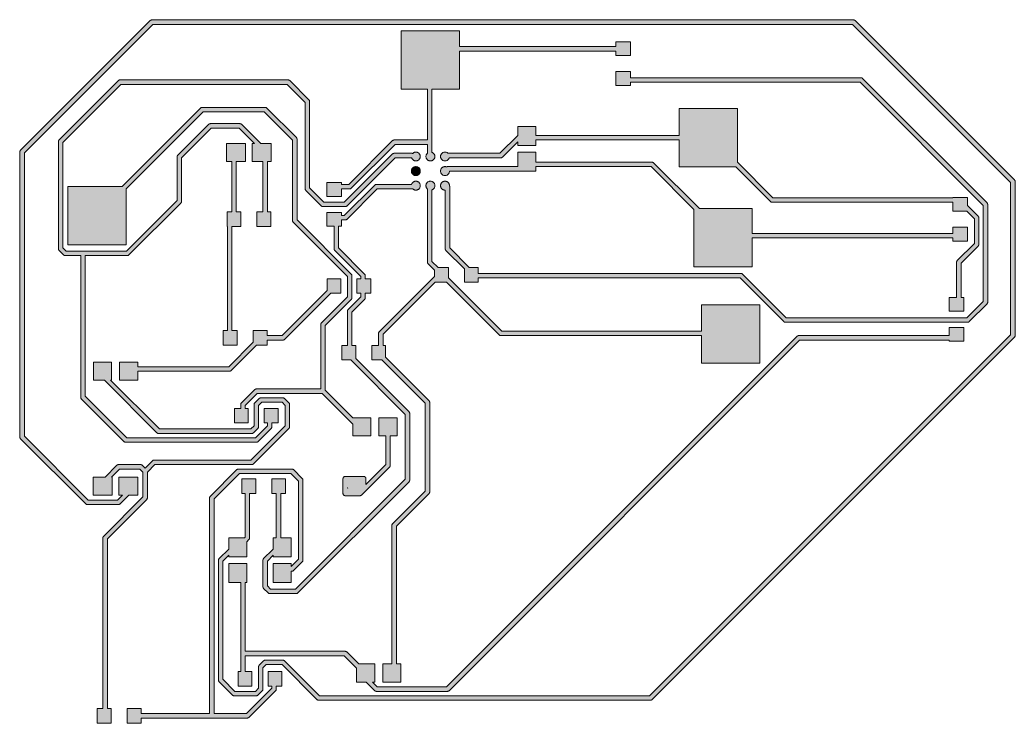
# Model space of a CAD drawing. Header units: millimetres. Extents: x 0 to 34.1, y 0 to 24.1.
import ezdxf

# ---------------------------------------------------------------- set-up
doc = ezdxf.new("R2010")
doc.units = ezdxf.units.MM
doc.header["$MEASUREMENT"] = 0
doc.layers.add('Layer 1', color=7, linetype='Continuous', lineweight=0)

# ---------------------------------------------------------------- blocks, each defined once
blk = doc.blocks.new('Block_1')
at = {"layer": 'Layer 1', "true_color": 0x66cc99, "transparency": 33554585}
h = blk.add_hatch(color=113, dxfattribs=at)
edge = h.paths.add_edge_path()
edge.add_spline(control_points=[(0.022, 9.747), (0.022, 9.747), (0.022, 9.747), (0.022, 9.747), (0.022, 9.747), (0.017, 9.752), (0.017, 9.752), (0.017, 9.752), (0.017, 9.752), (0.017, 9.752), (0.017, 9.752), (0.013, 9.758), (0.013, 9.758), (0.013, 9.758), (0.013, 9.758), (0.013, 9.758), (0.013, 9.758), (0.009, 9.764), (0.009, 9.764), (0.009, 9.764), (0.009, 9.764), (0.009, 9.764), (0.009, 9.764), (0.006, 9.771), (0.006, 9.771), (0.006, 9.771), (0.006, 9.771), (0.006, 9.771), (0.006, 9.771), (0.003, 9.778), (0.003, 9.778), (0.003, 9.778), (0.003, 9.778), (0.003, 9.778), (0.003, 9.778), (0.001, 9.786), (0.001, 9.786), (0.001, 9.786), (0.001, 9.786), (0.001, 9.786), (0.001, 9.786), (0, 9.793), (0, 9.793), (0, 9.793), (0, 9.793), (0, 9.793), (0, 9.793), (0, 9.8), (0, 9.8), (0, 9.8), (0, 19.579), (0, 19.579), (0, 19.579), (0, 19.587), (0, 19.587), (0, 19.587), (0, 19.587), (0, 19.587), (0, 19.587), (0.001, 19.594), (0.001, 19.594), (0.001, 19.594), (0.001, 19.594), (0.001, 19.594), (0.001, 19.594), (0.003, 19.602), (0.003, 19.602), (0.003, 19.602), (0.003, 19.602), (0.003, 19.602), (0.003, 19.602), (0.006, 19.609), (0.006, 19.609), (0.006, 19.609), (0.006, 19.609), (0.006, 19.609), (0.006, 19.609), (0.009, 19.615), (0.009, 19.615), (0.009, 19.615), (0.009, 19.615), (0.009, 19.615), (0.009, 19.615), (0.013, 19.622), (0.013, 19.622), (0.013, 19.622), (0.013, 19.622), (0.013, 19.622), (0.013, 19.622), (0.017, 19.628), (0.017, 19.628), (0.017, 19.628), (0.017, 19.628), (0.017, 19.628), (0.017, 19.628), (0.022, 19.633), (0.022, 19.633), (0.022, 19.633), (0.022, 19.633), (0.022, 19.633), (0.022, 19.633), (4.467, 24.078), (4.467, 24.078), (4.467, 24.078), (4.467, 24.078), (4.467, 24.078), (4.467, 24.078), (4.473, 24.083), (4.473, 24.083), (4.473, 24.083), (4.473, 24.083), (4.473, 24.083), (4.473, 24.083), (4.479, 24.088), (4.479, 24.088), (4.479, 24.088), (4.479, 24.088), (4.479, 24.088), (4.479, 24.088), (4.485, 24.092), (4.485, 24.092), (4.485, 24.092), (4.485, 24.092), (4.485, 24.092), (4.485, 24.092), (4.492, 24.095), (4.492, 24.095), (4.492, 24.095), (4.492, 24.095), (4.492, 24.095), (4.492, 24.095), (4.499, 24.097), (4.499, 24.097), (4.499, 24.097), (4.499, 24.097), (4.499, 24.097), (4.499, 24.097), (4.506, 24.099), (4.506, 24.099), (4.506, 24.099), (4.506, 24.099), (4.506, 24.099), (4.506, 24.099), (4.514, 24.1), (4.514, 24.1), (4.514, 24.1), (4.514, 24.1), (4.514, 24.1), (4.514, 24.1), (4.521, 24.101), (4.521, 24.101), (4.521, 24.101), (28.575, 24.101), (28.575, 24.101), (28.575, 24.101), (28.582, 24.1), (28.582, 24.1), (28.582, 24.1), (28.582, 24.1), (28.582, 24.1), (28.582, 24.1), (28.59, 24.099), (28.59, 24.099), (28.59, 24.099), (28.59, 24.099), (28.59, 24.099), (28.59, 24.099), (28.597, 24.097), (28.597, 24.097), (28.597, 24.097), (28.597, 24.097), (28.597, 24.097), (28.597, 24.097), (28.604, 24.095), (28.604, 24.095), (28.604, 24.095), (28.604, 24.095), (28.604, 24.095), (28.604, 24.095), (28.611, 24.092), (28.611, 24.092), (28.611, 24.092), (28.611, 24.092), (28.611, 24.092), (28.611, 24.092), (28.617, 24.088), (28.617, 24.088), (28.617, 24.088), (28.617, 24.088), (28.617, 24.088), (28.617, 24.088), (28.623, 24.083), (28.623, 24.083), (28.623, 24.083), (28.623, 24.083), (28.623, 24.083), (28.623, 24.083), (28.629, 24.078), (28.629, 24.078), (28.629, 24.078), (28.629, 24.078), (28.629, 24.078), (28.629, 24.078), (34.09, 18.617), (34.09, 18.617), (34.09, 18.617), (34.09, 18.617), (34.09, 18.617), (34.09, 18.617), (34.095, 18.612), (34.095, 18.612), (34.095, 18.612), (34.095, 18.612), (34.095, 18.612), (34.095, 18.612), (34.099, 18.606), (34.099, 18.606), (34.099, 18.606), (34.099, 18.606), (34.099, 18.606), (34.099, 18.606), (34.103, 18.599), (34.103, 18.599), (34.103, 18.599), (34.103, 18.599), (34.103, 18.599), (34.103, 18.599), (34.106, 18.593), (34.106, 18.593), (34.106, 18.593), (34.106, 18.593), (34.106, 18.593), (34.106, 18.593), (34.109, 18.586), (34.109, 18.586), (34.109, 18.586), (34.109, 18.586), (34.109, 18.586), (34.109, 18.586), (34.111, 18.578), (34.111, 18.578), (34.111, 18.578), (34.111, 18.578), (34.111, 18.578), (34.111, 18.578), (34.112, 18.571), (34.112, 18.571), (34.112, 18.571), (34.112, 18.571), (34.112, 18.571), (34.112, 18.571), (34.112, 18.563), (34.112, 18.563), (34.112, 18.563), (34.112, 13.28), (34.112, 13.28), (34.112, 13.28), (34.112, 13.273), (34.112, 13.273), (34.112, 13.273), (34.112, 13.273), (34.112, 13.273), (34.112, 13.273), (34.111, 13.265), (34.111, 13.265), (34.111, 13.265), (34.111, 13.265), (34.111, 13.265), (34.111, 13.265), (34.109, 13.258), (34.109, 13.258), (34.109, 13.258), (34.109, 13.258), (34.109, 13.258), (34.109, 13.258), (34.106, 13.251), (34.106, 13.251), (34.106, 13.251), (34.106, 13.251), (34.106, 13.251), (34.106, 13.251), (34.103, 13.244), (34.103, 13.244), (34.103, 13.244), (34.103, 13.244), (34.103, 13.244), (34.103, 13.244), (34.099, 13.238), (34.099, 13.238), (34.099, 13.238), (34.099, 13.238), (34.099, 13.238), (34.099, 13.238), (34.095, 13.232), (34.095, 13.232), (34.095, 13.232), (34.095, 13.232), (34.095, 13.232), (34.095, 13.232), (34.09, 13.226), (34.09, 13.226), (34.09, 13.226), (34.09, 13.226), (34.09, 13.226), (34.09, 13.226), (21.669, 0.806), (21.669, 0.806), (21.669, 0.806), (21.669, 0.806), (21.669, 0.806), (21.669, 0.806), (21.664, 0.801), (21.664, 0.801), (21.664, 0.801), (21.664, 0.801), (21.664, 0.801), (21.664, 0.801), (21.658, 0.796), (21.658, 0.796), (21.658, 0.796), (21.658, 0.796), (21.658, 0.796), (21.658, 0.796), (21.651, 0.792), (21.651, 0.792), (21.651, 0.792), (21.651, 0.792), (21.651, 0.792), (21.651, 0.792), (21.645, 0.789), (21.645, 0.789), (21.645, 0.789), (21.645, 0.789), (21.645, 0.789), (21.645, 0.789), (21.638, 0.787), (21.638, 0.787), (21.638, 0.787), (21.638, 0.787), (21.638, 0.787), (21.638, 0.787), (21.63, 0.785), (21.63, 0.785), (21.63, 0.785), (21.63, 0.785), (21.63, 0.785), (21.63, 0.785), (21.623, 0.784), (21.623, 0.784), (21.623, 0.784), (21.623, 0.784), (21.623, 0.784), (21.623, 0.784), (21.615, 0.783), (21.615, 0.783), (21.615, 0.783), (10.236, 0.783), (10.236, 0.783), (10.236, 0.783), (10.229, 0.784), (10.229, 0.784), (10.229, 0.784), (10.229, 0.784), (10.229, 0.784), (10.229, 0.784), (10.221, 0.785), (10.221, 0.785), (10.221, 0.785), (10.221, 0.785), (10.221, 0.785), (10.221, 0.785), (10.214, 0.787), (10.214, 0.787), (10.214, 0.787), (10.214, 0.787), (10.214, 0.787), (10.214, 0.787), (10.207, 0.789), (10.207, 0.789), (10.207, 0.789), (10.207, 0.789), (10.207, 0.789), (10.207, 0.789), (10.2, 0.792), (10.2, 0.792), (10.2, 0.792), (10.2, 0.792), (10.2, 0.792), (10.2, 0.792), (10.194, 0.796), (10.194, 0.796), (10.194, 0.796), (10.194, 0.796), (10.194, 0.796), (10.194, 0.796), (10.188, 0.801), (10.188, 0.801), (10.188, 0.801), (10.188, 0.801), (10.188, 0.801), (10.188, 0.801), (10.182, 0.806), (10.182, 0.806), (10.182, 0.806), (10.182, 0.806), (10.182, 0.806), (10.182, 0.806), (8.985, 2.003), (8.985, 2.003), (8.985, 2.003), (8.985, 2.003), (8.985, 2.003), (8.985, 2.003), (8.985, 2.003), (8.985, 2.003), (8.985, 2.003), (8.985, 2.003), (8.985, 2.003), (8.985, 2.003), (8.985, 2.003), (8.985, 2.003), (8.985, 2.003), (8.985, 2.003), (8.985, 2.003), (8.985, 2.003), (8.985, 2.003), (8.985, 2.003), (8.985, 2.003), (8.985, 2.003), (8.985, 2.003), (8.985, 2.003), (8.985, 2.003), (8.985, 2.003), (8.985, 2.003), (8.439, 2.003), (8.439, 2.003), (8.439, 2.003), (8.439, 2.003), (8.439, 2.003), (8.439, 2.003), (8.439, 2.003), (8.439, 2.003), (8.439, 2.003), (8.439, 2.003), (8.439, 2.003), (8.439, 2.003), (8.439, 2.003), (8.439, 2.003), (8.439, 2.003), (8.439, 2.003), (8.439, 2.003), (8.439, 2.003), (8.439, 2.003), (8.439, 2.003), (8.439, 2.003), (8.439, 2.003), (8.439, 2.003), (8.439, 2.003), (8.439, 2.003), (8.439, 2.003), (8.439, 2.003), (8.331, 1.895), (8.331, 1.895), (8.331, 1.895), (8.331, 1.895), (8.331, 1.895), (8.331, 1.895), (8.331, 1.895), (8.331, 1.895), (8.331, 1.895), (8.331, 1.895), (8.331, 1.895), (8.331, 1.895), (8.331, 1.895), (8.331, 1.895), (8.331, 1.895), (8.331, 1.895), (8.331, 1.895), (8.331, 1.895), (8.331, 1.895), (8.331, 1.895), (8.331, 1.895), (8.331, 1.895), (8.331, 1.895), (8.331, 1.895), (8.331, 1.895), (8.331, 1.895), (8.331, 1.895), (8.331, 1.164), (8.331, 1.164), (8.331, 1.164), (8.331, 1.157), (8.331, 1.157), (8.331, 1.157), (8.331, 1.157), (8.331, 1.157), (8.331, 1.157), (8.33, 1.15), (8.33, 1.15), (8.33, 1.15), (8.33, 1.15), (8.33, 1.15), (8.33, 1.15), (8.328, 1.142), (8.328, 1.142), (8.328, 1.142), (8.328, 1.142), (8.328, 1.142), (8.328, 1.142), (8.325, 1.135), (8.325, 1.135), (8.325, 1.135), (8.325, 1.135), (8.325, 1.135), (8.325, 1.135), (8.322, 1.128), (8.322, 1.128), (8.322, 1.128), (8.322, 1.128), (8.322, 1.128), (8.322, 1.128), (8.318, 1.122), (8.318, 1.122), (8.318, 1.122), (8.318, 1.122), (8.318, 1.122), (8.318, 1.122), (8.314, 1.116), (8.314, 1.116), (8.314, 1.116), (8.314, 1.116), (8.314, 1.116), (8.314, 1.116), (8.309, 1.111), (8.309, 1.111), (8.309, 1.111), (8.309, 1.111), (8.309, 1.111), (8.309, 1.111), (8.156, 0.958), (8.156, 0.958), (8.156, 0.958), (8.156, 0.958), (8.156, 0.958), (8.156, 0.958), (8.151, 0.953), (8.151, 0.953), (8.151, 0.953), (8.151, 0.953), (8.151, 0.953), (8.151, 0.953), (8.145, 0.949), (8.145, 0.949), (8.145, 0.949), (8.145, 0.949), (8.145, 0.949), (8.145, 0.949), (8.139, 0.945), (8.139, 0.945), (8.139, 0.945), (8.139, 0.945), (8.139, 0.945), (8.139, 0.945), (8.132, 0.942), (8.132, 0.942), (8.132, 0.942), (8.132, 0.942), (8.132, 0.942), (8.132, 0.942), (8.125, 0.939), (8.125, 0.939), (8.125, 0.939), (8.125, 0.939), (8.125, 0.939), (8.125, 0.939), (8.117, 0.937), (8.117, 0.937), (8.117, 0.937), (8.117, 0.937), (8.117, 0.937), (8.117, 0.937), (8.11, 0.936), (8.11, 0.936), (8.11, 0.936), (8.11, 0.936), (8.11, 0.936), (8.11, 0.936), (8.103, 0.936), (8.103, 0.936), (8.103, 0.936), (7.341, 0.936), (7.341, 0.936), (7.341, 0.936), (7.333, 0.936), (7.333, 0.936), (7.333, 0.936), (7.333, 0.936), (7.333, 0.936), (7.333, 0.936), (7.326, 0.937), (7.326, 0.937), (7.326, 0.937), (7.326, 0.937), (7.326, 0.937), (7.326, 0.937), (7.318, 0.939), (7.318, 0.939), (7.318, 0.939), (7.318, 0.939), (7.318, 0.939), (7.318, 0.939), (7.311, 0.942), (7.311, 0.942), (7.311, 0.942), (7.311, 0.942), (7.311, 0.942), (7.311, 0.942), (7.305, 0.945), (7.305, 0.945), (7.305, 0.945), (7.305, 0.945), (7.305, 0.945), (7.305, 0.945), (7.298, 0.949), (7.298, 0.949), (7.298, 0.949), (7.298, 0.949), (7.298, 0.949), (7.298, 0.949), (7.292, 0.953), (7.292, 0.953), (7.292, 0.953), (7.292, 0.953), (7.292, 0.953), (7.292, 0.953), (7.287, 0.958), (7.287, 0.958), (7.287, 0.958), (7.287, 0.958), (7.287, 0.958), (7.287, 0.958), (6.83, 1.415), (6.83, 1.415), (6.83, 1.415), (6.83, 1.415), (6.83, 1.415), (6.83, 1.415), (6.824, 1.421), (6.824, 1.421), (6.824, 1.421), (6.824, 1.421), (6.824, 1.421), (6.824, 1.421), (6.82, 1.427), (6.82, 1.427), (6.82, 1.427), (6.82, 1.427), (6.82, 1.427), (6.82, 1.427), (6.816, 1.433), (6.816, 1.433), (6.816, 1.433), (6.816, 1.433), (6.816, 1.433), (6.816, 1.433), (6.813, 1.44), (6.813, 1.44), (6.813, 1.44), (6.813, 1.44), (6.813, 1.44), (6.813, 1.44), (6.81, 1.447), (6.81, 1.447), (6.81, 1.447), (6.81, 1.447), (6.81, 1.447), (6.81, 1.447), (6.809, 1.454), (6.809, 1.454), (6.809, 1.454), (6.809, 1.454), (6.809, 1.454), (6.809, 1.454), (6.808, 1.462), (6.808, 1.462), (6.808, 1.462), (6.808, 1.462), (6.808, 1.462), (6.808, 1.462), (6.807, 1.469), (6.807, 1.469), (6.807, 1.469), (6.807, 5.584), (6.807, 5.584), (6.807, 5.584), (6.808, 5.591), (6.808, 5.591), (6.808, 5.591), (6.808, 5.591), (6.808, 5.591), (6.808, 5.591), (6.809, 5.599), (6.809, 5.599), (6.809, 5.599), (6.809, 5.599), (6.809, 5.599), (6.809, 5.599), (6.81, 5.606), (6.81, 5.606), (6.81, 5.606), (6.81, 5.606), (6.81, 5.606), (6.81, 5.606), (6.813, 5.613), (6.813, 5.613), (6.813, 5.613), (6.813, 5.613), (6.813, 5.613), (6.813, 5.613), (6.816, 5.62), (6.816, 5.62), (6.816, 5.62), (6.816, 5.62), (6.816, 5.62), (6.816, 5.62), (6.82, 5.626), (6.82, 5.626), (6.82, 5.626), (6.82, 5.626), (6.82, 5.626), (6.82, 5.626), (6.824, 5.632), (6.824, 5.632), (6.824, 5.632), (6.824, 5.632), (6.824, 5.632), (6.824, 5.632), (6.83, 5.638), (6.83, 5.638), (6.83, 5.638), (6.83, 5.638), (6.83, 5.638), (6.83, 5.638), (7.158, 5.966), (7.158, 5.966), (7.158, 5.966), (7.158, 5.966), (7.158, 5.966), (7.158, 5.966), (7.158, 5.966), (7.158, 5.966), (7.158, 5.966), (7.158, 5.966), (7.158, 5.966), (7.158, 5.966), (7.158, 5.966), (7.158, 5.966), (7.158, 5.966), (7.158, 5.966), (7.158, 5.966), (7.158, 5.966), (7.158, 5.966), (7.158, 5.966), (7.158, 5.966), (7.158, 5.966), (7.158, 5.966), (7.158, 5.966), (7.158, 5.966), (7.158, 5.966), (7.158, 5.966), (7.158, 6.349), (7.158, 6.349), (7.158, 6.349), (7.158, 6.349), (7.158, 6.349), (7.158, 6.349), (7.158, 6.349), (7.158, 6.349), (7.158, 6.349), (7.693, 6.349), (7.693, 6.349), (7.693, 6.349), (7.693, 6.349), (7.693, 6.349), (7.693, 6.349), (7.693, 6.349), (7.693, 6.349), (7.693, 6.349), (7.693, 6.349), (7.693, 6.349), (7.693, 6.349), (7.693, 6.349), (7.693, 6.349), (7.693, 6.349), (7.693, 6.349), (7.693, 6.349), (7.693, 6.349), (7.693, 6.349), (7.693, 6.349), (7.693, 6.349), (7.693, 6.349), (7.693, 6.349), (7.693, 6.349), (7.693, 6.349), (7.693, 6.349), (7.693, 6.349), (7.722, 6.378), (7.722, 6.378), (7.722, 6.378), (7.722, 6.378), (7.722, 6.378), (7.722, 6.378), (7.722, 6.378), (7.722, 6.378), (7.722, 6.378), (7.722, 6.378), (7.722, 6.378), (7.722, 6.378), (7.722, 6.378), (7.722, 6.378), (7.722, 6.378), (7.722, 6.378), (7.722, 6.378), (7.722, 6.378), (7.722, 6.378), (7.722, 6.378), (7.722, 6.378), (7.722, 6.378), (7.722, 6.378), (7.722, 6.378), (7.722, 6.378), (7.722, 6.378), (7.722, 6.378), (7.722, 7.874), (7.722, 7.874), (7.722, 7.874), (7.722, 7.874), (7.722, 7.874), (7.722, 7.874), (7.722, 7.874), (7.722, 7.874), (7.722, 7.874), (7.722, 7.874), (7.722, 7.874), (7.722, 7.874), (7.722, 7.874), (7.722, 7.874), (7.722, 7.874), (7.722, 7.874), (7.722, 7.874), (7.722, 7.874), (7.722, 7.874), (7.722, 7.874), (7.722, 7.874), (7.722, 7.874), (7.722, 7.874), (7.722, 7.874), (7.722, 7.874), (7.722, 7.874), (7.722, 7.874), (7.722, 7.874), (7.722, 7.874), (7.722, 7.874), (7.722, 7.874), (7.722, 7.874), (7.722, 7.874), (7.722, 7.874), (7.722, 7.874), (7.722, 7.874), (7.722, 7.874), (7.722, 7.874), (7.722, 7.874), (7.722, 7.874), (7.722, 7.874), (7.722, 7.874), (7.722, 7.874), (7.722, 7.874), (7.722, 7.874), (7.722, 7.874), (7.722, 7.874), (7.722, 7.874), (7.722, 7.874), (7.722, 7.874), (7.722, 7.874), (7.607, 7.874), (7.607, 7.874), (7.607, 7.874), (7.607, 7.874), (7.607, 7.874), (7.607, 7.874), (7.607, 7.874), (7.607, 7.874), (7.607, 7.874), (7.607, 8.374), (7.607, 8.374), (7.607, 8.374), (7.607, 8.374), (7.607, 8.374), (7.607, 8.374), (7.607, 8.374), (7.607, 8.374), (7.607, 8.374), (8.082, 8.374), (8.082, 8.374), (8.082, 8.374), (8.082, 8.374), (8.082, 8.374), (8.082, 8.374), (8.082, 8.374), (8.082, 8.374), (8.082, 8.374), (8.082, 7.874), (8.082, 7.874), (8.082, 7.874), (8.082, 7.874), (8.082, 7.874), (8.082, 7.874), (8.082, 7.874), (8.082, 7.874), (8.082, 7.874), (7.874, 7.874), (7.874, 7.874), (7.874, 7.874), (7.874, 7.874), (7.874, 7.874), (7.874, 7.874), (7.874, 7.874), (7.874, 7.874), (7.874, 7.874), (7.874, 7.874), (7.874, 7.874), (7.874, 7.874), (7.874, 7.874), (7.874, 7.874), (7.874, 7.874), (7.874, 7.874), (7.874, 7.874), (7.874, 7.874), (7.874, 7.874), (7.874, 7.874), (7.874, 7.874), (7.874, 7.874), (7.874, 7.874), (7.874, 7.874), (7.874, 7.874), (7.874, 7.874), (7.874, 7.874), (7.874, 7.874), (7.874, 7.874), (7.874, 7.874), (7.874, 7.874), (7.874, 7.874), (7.874, 7.874), (7.874, 7.874), (7.874, 7.874), (7.874, 7.874), (7.874, 7.874), (7.874, 7.874), (7.874, 7.874), (7.874, 7.874), (7.874, 7.874), (7.874, 7.874), (7.874, 7.874), (7.874, 7.874), (7.874, 7.874), (7.874, 7.874), (7.874, 7.874), (7.874, 7.874), (7.874, 7.874), (7.874, 7.874), (7.874, 7.874), (7.874, 6.346), (7.874, 6.346), (7.874, 6.346), (7.874, 6.339), (7.874, 6.339), (7.874, 6.339), (7.874, 6.339), (7.874, 6.339), (7.874, 6.339), (7.873, 6.331), (7.873, 6.331), (7.873, 6.331), (7.873, 6.331), (7.873, 6.331), (7.873, 6.331), (7.871, 6.324), (7.871, 6.324), (7.871, 6.324), (7.871, 6.324), (7.871, 6.324), (7.871, 6.324), (7.868, 6.317), (7.868, 6.317), (7.868, 6.317), (7.868, 6.317), (7.868, 6.317), (7.868, 6.317), (7.865, 6.31), (7.865, 6.31), (7.865, 6.31), (7.865, 6.31), (7.865, 6.31), (7.865, 6.31), (7.861, 6.304), (7.861, 6.304), (7.861, 6.304), (7.861, 6.304), (7.861, 6.304), (7.861, 6.304), (7.857, 6.298), (7.857, 6.298), (7.857, 6.298), (7.857, 6.298), (7.857, 6.298), (7.857, 6.298), (7.852, 6.292), (7.852, 6.292), (7.852, 6.292), (7.852, 6.292), (7.852, 6.292), (7.852, 6.292), (7.778, 6.218), (7.778, 6.218), (7.778, 6.218), (7.778, 6.218), (7.778, 6.218), (7.778, 6.218), (7.778, 6.218), (7.778, 6.218), (7.778, 6.218), (7.778, 6.218), (7.778, 6.218), (7.778, 6.218), (7.778, 6.218), (7.778, 6.218), (7.778, 6.218), (7.778, 6.218), (7.778, 6.218), (7.778, 6.218), (7.778, 6.218), (7.778, 6.218), (7.778, 6.218), (7.778, 6.218), (7.778, 6.218), (7.778, 6.218), (7.778, 6.218), (7.778, 6.218), (7.778, 6.218), (7.778, 5.699), (7.778, 5.699), (7.778, 5.699), (7.778, 5.699), (7.778, 5.699), (7.778, 5.699), (7.778, 5.699), (7.778, 5.699), (7.778, 5.699), (7.158, 5.699), (7.158, 5.699), (7.158, 5.699), (7.158, 5.699), (7.158, 5.699), (7.158, 5.699), (7.158, 5.699), (7.158, 5.699), (7.158, 5.699), (7.158, 5.75), (7.158, 5.75), (7.158, 5.75), (7.158, 5.75), (7.158, 5.75), (7.158, 5.75), (7.158, 5.75), (7.158, 5.75), (7.158, 5.75), (7.158, 5.75), (7.158, 5.75), (7.158, 5.75), (7.158, 5.75), (7.158, 5.75), (7.158, 5.75), (7.158, 5.75), (7.158, 5.75), (7.158, 5.75), (7.158, 5.75), (7.158, 5.75), (7.158, 5.75), (7.158, 5.75), (7.158, 5.75), (7.158, 5.75), (7.158, 5.75), (7.158, 5.75), (7.158, 5.75), (7.158, 5.75), (7.158, 5.75), (7.158, 5.75), (7.158, 5.75), (7.158, 5.75), (7.158, 5.75), (7.158, 5.75), (7.158, 5.75), (7.158, 5.75), (7.158, 5.75), (7.158, 5.75), (7.158, 5.75), (7.158, 5.75), (7.158, 5.75), (7.158, 5.75), (7.158, 5.75), (7.158, 5.75), (7.158, 5.75), (7.158, 5.75), (7.158, 5.75), (7.158, 5.75), (7.158, 5.75), (7.158, 5.75), (7.158, 5.75), (7.158, 5.75), (7.158, 5.75), (7.158, 5.75), (7.158, 5.75), (7.158, 5.75), (7.158, 5.75), (7.158, 5.75), (7.158, 5.75), (7.158, 5.75), (7.158, 5.75), (7.158, 5.75), (7.158, 5.75), (7.158, 5.75), (7.158, 5.75), (7.158, 5.75), (7.158, 5.75), (7.158, 5.75), (7.158, 5.75), (7.158, 5.75), (7.158, 5.75), (7.158, 5.75), (7.158, 5.75), (7.158, 5.75), (7.158, 5.75), (6.96, 5.552), (6.96, 5.552), (6.96, 5.552), (6.96, 5.552), (6.96, 5.552), (6.96, 5.552), (6.96, 5.552), (6.96, 5.552), (6.96, 5.552), (6.96, 5.552), (6.96, 5.552), (6.96, 5.552), (6.96, 5.552), (6.96, 5.552), (6.96, 5.552), (6.96, 5.552), (6.96, 5.552), (6.96, 5.552), (6.96, 5.552), (6.96, 5.552), (6.96, 5.552), (6.96, 5.552), (6.96, 5.552), (6.96, 5.552), (6.96, 5.552), (6.96, 5.552), (6.96, 5.552), (6.96, 1.501), (6.96, 1.501), (6.96, 1.501), (6.96, 1.501), (6.96, 1.501), (6.96, 1.501), (6.96, 1.501), (6.96, 1.501), (6.96, 1.501), (6.96, 1.501), (6.96, 1.501), (6.96, 1.501), (6.96, 1.501), (6.96, 1.501), (6.96, 1.501), (6.96, 1.501), (6.96, 1.501), (6.96, 1.501), (6.96, 1.501), (6.96, 1.501), (6.96, 1.501), (6.96, 1.501), (6.96, 1.501), (6.96, 1.501), (6.96, 1.501), (6.96, 1.501), (6.96, 1.501), (7.372, 1.088), (7.372, 1.088), (7.372, 1.088), (7.372, 1.088), (7.372, 1.088), (7.372, 1.088), (7.372, 1.088), (7.372, 1.088), (7.372, 1.088), (7.372, 1.088), (7.372, 1.088), (7.372, 1.088), (7.372, 1.088), (7.372, 1.088), (7.372, 1.088), (7.372, 1.088), (7.372, 1.088), (7.372, 1.088), (7.372, 1.088), (7.372, 1.088), (7.372, 1.088), (7.372, 1.088), (7.372, 1.088), (7.372, 1.088), (7.372, 1.088), (7.372, 1.088), (7.372, 1.088), (8.071, 1.088), (8.071, 1.088), (8.071, 1.088), (8.071, 1.088), (8.071, 1.088), (8.071, 1.088), (8.071, 1.088), (8.071, 1.088), (8.071, 1.088), (8.071, 1.088), (8.071, 1.088), (8.071, 1.088), (8.071, 1.088), (8.071, 1.088), (8.071, 1.088), (8.071, 1.088), (8.071, 1.088), (8.071, 1.088), (8.071, 1.088), (8.071, 1.088), (8.071, 1.088), (8.071, 1.088), (8.071, 1.088), (8.071, 1.088), (8.071, 1.088), (8.071, 1.088), (8.071, 1.088), (8.179, 1.196), (8.179, 1.196), (8.179, 1.196), (8.179, 1.196), (8.179, 1.196), (8.179, 1.196), (8.179, 1.196), (8.179, 1.196), (8.179, 1.196), (8.179, 1.196), (8.179, 1.196), (8.179, 1.196), (8.179, 1.196), (8.179, 1.196), (8.179, 1.196), (8.179, 1.196), (8.179, 1.196), (8.179, 1.196), (8.179, 1.196), (8.179, 1.196), (8.179, 1.196), (8.179, 1.196), (8.179, 1.196), (8.179, 1.196), (8.179, 1.196), (8.179, 1.196), (8.179, 1.196), (8.179, 1.926), (8.179, 1.926), (8.179, 1.926), (8.179, 1.934), (8.179, 1.934), (8.179, 1.934), (8.179, 1.934), (8.179, 1.934), (8.179, 1.934), (8.18, 1.941), (8.18, 1.941), (8.18, 1.941), (8.18, 1.941), (8.18, 1.941), (8.18, 1.941), (8.182, 1.949), (8.182, 1.949), (8.182, 1.949), (8.182, 1.949), (8.182, 1.949), (8.182, 1.949), (8.185, 1.956), (8.185, 1.956), (8.185, 1.956), (8.185, 1.956), (8.185, 1.956), (8.185, 1.956), (8.188, 1.962), (8.188, 1.962), (8.188, 1.962), (8.188, 1.962), (8.188, 1.962), (8.188, 1.962), (8.192, 1.969), (8.192, 1.969), (8.192, 1.969), (8.192, 1.969), (8.192, 1.969), (8.192, 1.969), (8.196, 1.975), (8.196, 1.975), (8.196, 1.975), (8.196, 1.975), (8.196, 1.975), (8.196, 1.975), (8.201, 1.98), (8.201, 1.98), (8.201, 1.98), (8.201, 1.98), (8.201, 1.98), (8.201, 1.98), (8.354, 2.133), (8.354, 2.133), (8.354, 2.133), (8.354, 2.133), (8.354, 2.133), (8.354, 2.133), (8.359, 2.138), (8.359, 2.138), (8.359, 2.138), (8.359, 2.138), (8.359, 2.138), (8.359, 2.138), (8.365, 2.142), (8.365, 2.142), (8.365, 2.142), (8.365, 2.142), (8.365, 2.142), (8.365, 2.142), (8.371, 2.146), (8.371, 2.146), (8.371, 2.146), (8.371, 2.146), (8.371, 2.146), (8.371, 2.146), (8.378, 2.149), (8.378, 2.149), (8.378, 2.149), (8.378, 2.149), (8.378, 2.149), (8.378, 2.149), (8.385, 2.152), (8.385, 2.152), (8.385, 2.152), (8.385, 2.152), (8.385, 2.152), (8.385, 2.152), (8.393, 2.154), (8.393, 2.154), (8.393, 2.154), (8.393, 2.154), (8.393, 2.154), (8.393, 2.154), (8.4, 2.155), (8.4, 2.155), (8.4, 2.155), (8.4, 2.155), (8.4, 2.155), (8.4, 2.155), (8.407, 2.155), (8.407, 2.155), (8.407, 2.155), (9.017, 2.155), (9.017, 2.155), (9.017, 2.155), (9.024, 2.155), (9.024, 2.155), (9.024, 2.155), (9.024, 2.155), (9.024, 2.155), (9.024, 2.155), (9.032, 2.154), (9.032, 2.154), (9.032, 2.154), (9.032, 2.154), (9.032, 2.154), (9.032, 2.154), (9.039, 2.152), (9.039, 2.152), (9.039, 2.152), (9.039, 2.152), (9.039, 2.152), (9.039, 2.152), (9.046, 2.149), (9.046, 2.149), (9.046, 2.149), (9.046, 2.149), (9.046, 2.149), (9.046, 2.149), (9.053, 2.146), (9.053, 2.146), (9.053, 2.146), (9.053, 2.146), (9.053, 2.146), (9.053, 2.146), (9.059, 2.142), (9.059, 2.142), (9.059, 2.142), (9.059, 2.142), (9.059, 2.142), (9.059, 2.142), (9.065, 2.138), (9.065, 2.138), (9.065, 2.138), (9.065, 2.138), (9.065, 2.138), (9.065, 2.138), (9.071, 2.133), (9.071, 2.133), (9.071, 2.133), (9.071, 2.133), (9.071, 2.133), (9.071, 2.133), (10.268, 0.936), (10.268, 0.936), (10.268, 0.936), (10.268, 0.936), (10.268, 0.936), (10.268, 0.936), (10.268, 0.936), (10.268, 0.936), (10.268, 0.936), (10.268, 0.936), (10.268, 0.936), (10.268, 0.936), (10.268, 0.936), (10.268, 0.936), (10.268, 0.936), (10.268, 0.936), (10.268, 0.936), (10.268, 0.936), (10.268, 0.936), (10.268, 0.936), (10.268, 0.936), (10.268, 0.936), (10.268, 0.936), (10.268, 0.936), (10.268, 0.936), (10.268, 0.936), (10.268, 0.936), (21.584, 0.936), (21.584, 0.936), (21.584, 0.936), (21.584, 0.936), (21.584, 0.936), (21.584, 0.936), (21.584, 0.936), (21.584, 0.936), (21.584, 0.936), (21.584, 0.936), (21.584, 0.936), (21.584, 0.936), (21.584, 0.936), (21.584, 0.936), (21.584, 0.936), (21.584, 0.936), (21.584, 0.936), (21.584, 0.936), (21.584, 0.936), (21.584, 0.936), (21.584, 0.936), (21.584, 0.936), (21.584, 0.936), (21.584, 0.936), (21.584, 0.936), (21.584, 0.936), (21.584, 0.936), (33.96, 13.312), (33.96, 13.312), (33.96, 13.312), (33.96, 13.312), (33.96, 13.312), (33.96, 13.312), (33.96, 13.312), (33.96, 13.312), (33.96, 13.312), (33.96, 13.312), (33.96, 13.312), (33.96, 13.312), (33.96, 13.312), (33.96, 13.312), (33.96, 13.312), (33.96, 13.312), (33.96, 13.312), (33.96, 13.312), (33.96, 13.312), (33.96, 13.312), (33.96, 13.312), (33.96, 13.312), (33.96, 13.312), (33.96, 13.312), (33.96, 13.312), (33.96, 13.312), (33.96, 13.312), (33.96, 18.532), (33.96, 18.532), (33.96, 18.532), (33.96, 18.532), (33.96, 18.532), (33.96, 18.532), (33.96, 18.532), (33.96, 18.532), (33.96, 18.532), (33.96, 18.532), (33.96, 18.532), (33.96, 18.532), (33.96, 18.532), (33.96, 18.532), (33.96, 18.532), (33.96, 18.532), (33.96, 18.532), (33.96, 18.532), (33.96, 18.532), (33.96, 18.532), (33.96, 18.532), (33.96, 18.532), (33.96, 18.532), (33.96, 18.532), (33.96, 18.532), (33.96, 18.532), (33.96, 18.532), (28.543, 23.948), (28.543, 23.948), (28.543, 23.948), (28.543, 23.948), (28.543, 23.948), (28.543, 23.948), (28.543, 23.948), (28.543, 23.948), (28.543, 23.948), (28.543, 23.948), (28.543, 23.948), (28.543, 23.948), (28.543, 23.948), (28.543, 23.948), (28.543, 23.948), (28.543, 23.948), (28.543, 23.948), (28.543, 23.948), (28.543, 23.948), (28.543, 23.948), (28.543, 23.948), (28.543, 23.948), (28.543, 23.948), (28.543, 23.948), (28.543, 23.948), (28.543, 23.948), (28.543, 23.948), (4.553, 23.948), (4.553, 23.948), (4.553, 23.948), (4.553, 23.948), (4.553, 23.948), (4.553, 23.948), (4.553, 23.948), (4.553, 23.948), (4.553, 23.948), (4.553, 23.948), (4.553, 23.948), (4.553, 23.948), (4.553, 23.948), (4.553, 23.948), (4.553, 23.948), (4.553, 23.948), (4.553, 23.948), (4.553, 23.948), (4.553, 23.948), (4.553, 23.948), (4.553, 23.948), (4.553, 23.948), (4.553, 23.948), (4.553, 23.948), (4.553, 23.948), (4.553, 23.948), (4.553, 23.948), (0.152, 19.548), (0.152, 19.548), (0.152, 19.548), (0.152, 19.548), (0.152, 19.548), (0.152, 19.548), (0.152, 19.548), (0.152, 19.548), (0.152, 19.548), (0.152, 19.548), (0.152, 19.548), (0.152, 19.548), (0.152, 19.548), (0.152, 19.548), (0.152, 19.548), (0.152, 19.548), (0.152, 19.548), (0.152, 19.548), (0.152, 19.548), (0.152, 19.548), (0.152, 19.548), (0.152, 19.548), (0.152, 19.548), (0.152, 19.548), (0.152, 19.548), (0.152, 19.548), (0.152, 19.548), (0.152, 9.832), (0.152, 9.832), (0.152, 9.832), (0.152, 9.832), (0.152, 9.832), (0.152, 9.832), (0.152, 9.832), (0.152, 9.832), (0.152, 9.832), (0.152, 9.832), (0.152, 9.832), (0.152, 9.832), (0.152, 9.832), (0.152, 9.832), (0.152, 9.832), (0.152, 9.832), (0.152, 9.832), (0.152, 9.832), (0.152, 9.832), (0.152, 9.832), (0.152, 9.832), (0.152, 9.832), (0.152, 9.832), (0.152, 9.832), (0.152, 9.832), (0.152, 9.832), (0.152, 9.832), (2.343, 7.641), (2.343, 7.641), (2.343, 7.641), (2.343, 7.641), (2.343, 7.641), (2.343, 7.641), (2.343, 7.641), (2.343, 7.641), (2.343, 7.641), (2.343, 7.641), (2.343, 7.641), (2.343, 7.641), (2.343, 7.641), (2.343, 7.641), (2.343, 7.641), (2.343, 7.641), (2.343, 7.641), (2.343, 7.641), (2.343, 7.641), (2.343, 7.641), (2.343, 7.641), (2.343, 7.641), (2.343, 7.641), (2.343, 7.641), (2.343, 7.641), (2.343, 7.641), (2.343, 7.641), (3.347, 7.641), (3.347, 7.641), (3.347, 7.641), (3.347, 7.641), (3.347, 7.641), (3.347, 7.641), (3.347, 7.641), (3.347, 7.641), (3.347, 7.641), (3.347, 7.641), (3.347, 7.641), (3.347, 7.641), (3.347, 7.641), (3.347, 7.641), (3.347, 7.641), (3.347, 7.641), (3.347, 7.641), (3.347, 7.641), (3.347, 7.641), (3.347, 7.641), (3.347, 7.641), (3.347, 7.641), (3.347, 7.641), (3.347, 7.641), (3.347, 7.641), (3.347, 7.641), (3.347, 7.641), (3.519, 7.814), (3.519, 7.814), (3.519, 7.814), (3.519, 7.814), (3.519, 7.814), (3.519, 7.814), (3.519, 7.814), (3.519, 7.814), (3.519, 7.814), (3.519, 7.814), (3.519, 7.814), (3.519, 7.814), (3.519, 7.814), (3.519, 7.814), (3.519, 7.814), (3.519, 7.814), (3.519, 7.814), (3.519, 7.814), (3.519, 7.814), (3.519, 7.814), (3.519, 7.814), (3.519, 7.814), (3.519, 7.814), (3.519, 7.814), (3.519, 7.814), (3.519, 7.814), (3.519, 7.814), (3.519, 7.814), (3.519, 7.814), (3.519, 7.814), (3.519, 7.814), (3.519, 7.814), (3.519, 7.814), (3.519, 7.814), (3.519, 7.814), (3.519, 7.814), (3.519, 7.814), (3.519, 7.814), (3.519, 7.814), (3.519, 7.814), (3.519, 7.814), (3.519, 7.814), (3.519, 7.814), (3.519, 7.814), (3.519, 7.814), (3.519, 7.814), (3.519, 7.814), (3.519, 7.814), (3.519, 7.814), (3.519, 7.814), (3.519, 7.814), (3.519, 7.814), (3.519, 7.814), (3.519, 7.814), (3.519, 7.814), (3.519, 7.814), (3.519, 7.814), (3.519, 7.814), (3.519, 7.814), (3.519, 7.814), (3.519, 7.814), (3.519, 7.814), (3.519, 7.814), (3.519, 7.814), (3.519, 7.814), (3.519, 7.814), (3.519, 7.814), (3.519, 7.814), (3.519, 7.814), (3.519, 7.814), (3.519, 7.814), (3.519, 7.814), (3.519, 7.814), (3.519, 7.814), (3.519, 7.814), (3.392, 7.814), (3.392, 7.814), (3.392, 7.814), (3.392, 7.814), (3.392, 7.814), (3.392, 7.814), (3.392, 7.814), (3.392, 7.814), (3.392, 7.814), (3.392, 8.434), (3.392, 8.434), (3.392, 8.434), (3.392, 8.434), (3.392, 8.434), (3.392, 8.434), (3.392, 8.434), (3.392, 8.434), (3.392, 8.434), (4.042, 8.434), (4.042, 8.434), (4.042, 8.434), (4.042, 8.434), (4.042, 8.434), (4.042, 8.434), (4.042, 8.434), (4.042, 8.434), (4.042, 8.434), (4.042, 7.814), (4.042, 7.814), (4.042, 7.814), (4.042, 7.814), (4.042, 7.814), (4.042, 7.814), (4.042, 7.814), (4.042, 7.814), (4.042, 7.814), (3.735, 7.814), (3.735, 7.814), (3.735, 7.814), (3.735, 7.814), (3.735, 7.814), (3.735, 7.814), (3.735, 7.814), (3.735, 7.814), (3.735, 7.814), (3.735, 7.814), (3.735, 7.814), (3.735, 7.814), (3.735, 7.814), (3.735, 7.814), (3.735, 7.814), (3.735, 7.814), (3.735, 7.814), (3.735, 7.814), (3.735, 7.814), (3.735, 7.814), (3.735, 7.814), (3.735, 7.814), (3.735, 7.814), (3.735, 7.814), (3.735, 7.814), (3.735, 7.814), (3.735, 7.814), (3.432, 7.511), (3.432, 7.511), (3.432, 7.511), (3.432, 7.511), (3.432, 7.511), (3.432, 7.511), (3.427, 7.506), (3.427, 7.506), (3.427, 7.506), (3.427, 7.506), (3.427, 7.506), (3.427, 7.506), (3.421, 7.502), (3.421, 7.502), (3.421, 7.502), (3.421, 7.502), (3.421, 7.502), (3.421, 7.502), (3.414, 7.498), (3.414, 7.498), (3.414, 7.498), (3.414, 7.498), (3.414, 7.498), (3.414, 7.498), (3.407, 7.495), (3.407, 7.495), (3.407, 7.495), (3.407, 7.495), (3.407, 7.495), (3.407, 7.495), (3.4, 7.492), (3.4, 7.492), (3.4, 7.492), (3.4, 7.492), (3.4, 7.492), (3.4, 7.492), (3.393, 7.49), (3.393, 7.49), (3.393, 7.49), (3.393, 7.49), (3.393, 7.49), (3.393, 7.49), (3.386, 7.489), (3.386, 7.489), (3.386, 7.489), (3.386, 7.489), (3.386, 7.489), (3.386, 7.489), (3.378, 7.489), (3.378, 7.489), (3.378, 7.489), (2.311, 7.489), (2.311, 7.489), (2.311, 7.489), (2.304, 7.489), (2.304, 7.489), (2.304, 7.489), (2.304, 7.489), (2.304, 7.489), (2.304, 7.489), (2.297, 7.49), (2.297, 7.49), (2.297, 7.49), (2.297, 7.49), (2.297, 7.49), (2.297, 7.49), (2.289, 7.492), (2.289, 7.492), (2.289, 7.492), (2.289, 7.492), (2.289, 7.492), (2.289, 7.492), (2.282, 7.495), (2.282, 7.495), (2.282, 7.495), (2.282, 7.495), (2.282, 7.495), (2.282, 7.495), (2.275, 7.498), (2.275, 7.498), (2.275, 7.498), (2.275, 7.498), (2.275, 7.498), (2.275, 7.498), (2.269, 7.502), (2.269, 7.502), (2.269, 7.502), (2.269, 7.502), (2.269, 7.502), (2.269, 7.502), (2.263, 7.506), (2.263, 7.506), (2.263, 7.506), (2.263, 7.506), (2.263, 7.506), (2.263, 7.506), (2.258, 7.511), (2.258, 7.511), (2.258, 7.511), (2.258, 7.511), (2.258, 7.511), (2.258, 7.511), (0.022, 9.747), (0.022, 9.747)], knot_values=[0, 0, 0, 0, 1, 1, 1, 2, 2, 2, 3, 3, 3, 4, 4, 4, 5, 5, 5, 6, 6, 6, 7, 7, 7, 8, 8, 8, 9, 9, 9, 10, 10, 10, 11, 11, 11, 12, 12, 12, 13, 13, 13, 14, 14, 14, 15, 15, 15, 16, 16, 16, 17, 17, 17, 18, 18, 18, 19, 19, 19, 20, 20, 20, 21, 21, 21, 22, 22, 22, 23, 23, 23, 24, 24, 24, 25, 25, 25, 26, 26, 26, 27, 27, 27, 28, 28, 28, 29, 29, 29, 30, 30, 30, 31, 31, 31, 32, 32, 32, 33, 33, 33, 34, 34, 34, 35, 35, 35, 36, 36, 36, 37, 37, 37, 38, 38, 38, 39, 39, 39, 40, 40, 40, 41, 41, 41, 42, 42, 42, 43, 43, 43, 44, 44, 44, 45, 45, 45, 46, 46, 46, 47, 47, 47, 48, 48, 48, 49, 49, 49, 50, 50, 50, 51, 51, 51, 52, 52, 52, 53, 53, 53, 54, 54, 54, 55, 55, 55, 56, 56, 56, 57, 57, 57, 58, 58, 58, 59, 59, 59, 60, 60, 60, 61, 61, 61, 62, 62, 62, 63, 63, 63, 64, 64, 64, 65, 65, 65, 66, 66, 66, 67, 67, 67, 68, 68, 68, 69, 69, 69, 70, 70, 70, 71, 71, 71, 72, 72, 72, 73, 73, 73, 74, 74, 74, 75, 75, 75, 76, 76, 76, 77, 77, 77, 78, 78, 78, 79, 79, 79, 80, 80, 80, 81, 81, 81, 82, 82, 82, 83, 83, 83, 84, 84, 84, 85, 85, 85, 86, 86, 86, 87, 87, 87, 88, 88, 88, 89, 89, 89, 90, 90, 90, 91, 91, 91, 92, 92, 92, 93, 93, 93, 94, 94, 94, 95, 95, 95, 96, 96, 96, 97, 97, 97, 98, 98, 98, 99, 99, 99, 100, 100, 100, 101, 101, 101, 102, 102, 102, 103, 103, 103, 104, 104, 104, 105, 105, 105, 106, 106, 106, 107, 107, 107, 108, 108, 108, 109, 109, 109, 110, 110, 110, 111, 111, 111, 112, 112, 112, 113, 113, 113, 114, 114, 114, 115, 115, 115, 116, 116, 116, 117, 117, 117, 118, 118, 118, 119, 119, 119, 120, 120, 120, 121, 121, 121, 122, 122, 122, 123, 123, 123, 124, 124, 124, 125, 125, 125, 126, 126, 126, 127, 127, 127, 128, 128, 128, 129, 129, 129, 130, 130, 130, 131, 131, 131, 132, 132, 132, 133, 133, 133, 134, 134, 134, 135, 135, 135, 136, 136, 136, 137, 137, 137, 138, 138, 138, 139, 139, 139, 140, 140, 140, 141, 141, 141, 142, 142, 142, 143, 143, 143, 144, 144, 144, 145, 145, 145, 146, 146, 146, 147, 147, 147, 148, 148, 148, 149, 149, 149, 150, 150, 150, 151, 151, 151, 152, 152, 152, 153, 153, 153, 154, 154, 154, 155, 155, 155, 156, 156, 156, 157, 157, 157, 158, 158, 158, 159, 159, 159, 160, 160, 160, 161, 161, 161, 162, 162, 162, 163, 163, 163, 164, 164, 164, 165, 165, 165, 166, 166, 166, 167, 167, 167, 168, 168, 168, 169, 169, 169, 170, 170, 170, 171, 171, 171, 172, 172, 172, 173, 173, 173, 174, 174, 174, 175, 175, 175, 176, 176, 176, 177, 177, 177, 178, 178, 178, 179, 179, 179, 180, 180, 180, 181, 181, 181, 182, 182, 182, 183, 183, 183, 184, 184, 184, 185, 185, 185, 186, 186, 186, 187, 187, 187, 188, 188, 188, 189, 189, 189, 190, 190, 190, 191, 191, 191, 192, 192, 192, 193, 193, 193, 194, 194, 194, 195, 195, 195, 196, 196, 196, 197, 197, 197, 198, 198, 198, 199, 199, 199, 200, 200, 200, 201, 201, 201, 202, 202, 202, 203, 203, 203, 204, 204, 204, 205, 205, 205, 206, 206, 206, 207, 207, 207, 208, 208, 208, 209, 209, 209, 210, 210, 210, 211, 211, 211, 212, 212, 212, 213, 213, 213, 214, 214, 214, 215, 215, 215, 216, 216, 216, 217, 217, 217, 218, 218, 218, 219, 219, 219, 220, 220, 220, 221, 221, 221, 222, 222, 222, 223, 223, 223, 224, 224, 224, 225, 225, 225, 226, 226, 226, 227, 227, 227, 228, 228, 228, 229, 229, 229, 230, 230, 230, 231, 231, 231, 232, 232, 232, 233, 233, 233, 234, 234, 234, 235, 235, 235, 236, 236, 236, 237, 237, 237, 238, 238, 238, 239, 239, 239, 240, 240, 240, 241, 241, 241, 242, 242, 242, 243, 243, 243, 244, 244, 244, 245, 245, 245, 246, 246, 246, 247, 247, 247, 248, 248, 248, 249, 249, 249, 250, 250, 250, 251, 251, 251, 252, 252, 252, 253, 253, 253, 254, 254, 254, 255, 255, 255, 256, 256, 256, 257, 257, 257, 258, 258, 258, 259, 259, 259, 260, 260, 260, 261, 261, 261, 262, 262, 262, 263, 263, 263, 264, 264, 264, 265, 265, 265, 266, 266, 266, 267, 267, 267, 268, 268, 268, 269, 269, 269, 270, 270, 270, 271, 271, 271, 272, 272, 272, 273, 273, 273, 274, 274, 274, 275, 275, 275, 276, 276, 276, 277, 277, 277, 278, 278, 278, 279, 279, 279, 280, 280, 280, 281, 281, 281, 282, 282, 282, 283, 283, 283, 284, 284, 284, 285, 285, 285, 286, 286, 286, 287, 287, 287, 288, 288, 288, 289, 289, 289, 290, 290, 290, 291, 291, 291, 292, 292, 292, 293, 293, 293, 294, 294, 294, 295, 295, 295, 296, 296, 296, 297, 297, 297, 298, 298, 298, 299, 299, 299, 300, 300, 300, 301, 301, 301, 302, 302, 302, 303, 303, 303, 304, 304, 304, 305, 305, 305, 306, 306, 306, 307, 307, 307, 308, 308, 308, 309, 309, 309, 310, 310, 310, 311, 311, 311, 312, 312, 312, 313, 313, 313, 314, 314, 314, 315, 315, 315, 316, 316, 316, 317, 317, 317, 318, 318, 318, 319, 319, 319, 320, 320, 320, 321, 321, 321, 322, 322, 322, 323, 323, 323, 324, 324, 324, 325, 325, 325, 326, 326, 326, 327, 327, 327, 328, 328, 328, 329, 329, 329, 330, 330, 330, 331, 331, 331, 332, 332, 332, 333, 333, 333, 334, 334, 334, 335, 335, 335, 336, 336, 336, 337, 337, 337, 338, 338, 338, 339, 339, 339, 340, 340, 340, 341, 341, 341, 342, 342, 342, 343, 343, 343, 344, 344, 344, 345, 345, 345, 346, 346, 346, 347, 347, 347, 348, 348, 348, 349, 349, 349, 350, 350, 350, 351, 351, 351, 352, 352, 352, 353, 353, 353, 354, 354, 354, 355, 355, 355, 356, 356, 356, 357, 357, 357, 358, 358, 358, 359, 359, 359, 360, 360, 360, 361, 361, 361, 362, 362, 362, 363, 363, 363, 364, 364, 364, 365, 365, 365, 366, 366, 366, 367, 367, 367, 368, 368, 368, 369, 369, 369, 370, 370, 370, 371, 371, 371, 372, 372, 372, 373, 373, 373, 374, 374, 374, 375, 375, 375, 376, 376, 376, 377, 377, 377, 378, 378, 378, 379, 379, 379, 380, 380, 380, 381, 381, 381, 382, 382, 382, 383, 383, 383, 384, 384, 384, 385, 385, 385, 386, 386, 386, 387, 387, 387, 388, 388, 388, 389, 389, 389, 390, 390, 390, 391, 391, 391, 392, 392, 392, 393, 393, 393, 394, 394, 394, 395, 395, 395, 396, 396, 396, 397, 397, 397, 398, 398, 398, 399, 399, 399, 400, 400, 400, 401, 401, 401, 402, 402, 402, 403, 403, 403, 404, 404, 404, 405, 405, 405, 406, 406, 406, 407, 407, 407, 408, 408, 408, 409, 409, 409, 410, 410, 410, 411, 411, 411, 412, 412, 412, 413, 413, 413, 414, 414, 414, 415, 415, 415, 416, 416, 416, 417, 417, 417, 418, 418, 418, 419, 419, 419, 420, 420, 420, 421, 421, 421, 422, 422, 422, 423, 423, 423, 424, 424, 424, 425, 425, 425, 426, 426, 426, 427, 427, 427, 428, 428, 428, 429, 429, 429, 430, 430, 430, 431, 431, 431, 432, 432, 432, 433, 433, 433, 434, 434, 434, 435, 435, 435, 436, 436, 436, 437, 437, 437, 438, 438, 438, 439, 439, 439, 440, 440, 440, 441, 441, 441, 442, 442, 442, 443, 443, 443, 444, 444, 444, 445, 445, 445, 446, 446, 446, 447, 447, 447, 448, 448, 448, 449, 449, 449, 450, 450, 450, 451, 451, 451, 452, 452, 452, 453, 453, 453, 454, 454, 454, 455, 455, 455, 456, 456, 456, 457, 457, 457, 458, 458, 458, 459, 459, 459, 460, 460, 460, 461, 461, 461, 462, 462, 462, 463, 463, 463, 464, 464, 464, 465, 465, 465, 466, 466, 466, 467, 467, 467, 468, 468, 468, 469, 469, 469, 470, 470, 470, 471, 471, 471, 472, 472, 472, 473, 473, 473, 474, 474, 474, 475, 475, 475, 476, 476, 476, 477, 477, 477, 478, 478, 478, 479, 479, 479, 480, 480, 480, 481, 481, 481, 482, 482, 482, 483, 483, 483, 484, 484, 484, 485, 485, 485, 486, 486, 486, 487, 487, 487, 488, 488, 488, 489, 489, 489, 490, 490, 490, 491, 491, 491, 492, 492, 492, 493, 493, 493, 494, 494, 494, 495, 495, 495, 496, 496, 496, 497, 497, 497, 498, 498, 498, 499, 499, 499, 500, 500, 500, 501, 501, 501, 502, 502, 502, 503, 503, 503, 504, 504, 504, 505, 505, 505, 506, 506, 506, 507, 507, 507, 508, 508, 508, 509, 509, 509, 510, 510, 510, 511, 511, 511, 512, 512, 512, 513, 513, 513, 514, 514, 514, 515, 515, 515, 516, 516, 516, 517, 517, 517, 518, 518, 518, 519, 519, 519, 520, 520, 520, 521, 521, 521, 522, 522, 522, 523, 523, 523, 524, 524, 524, 525, 525, 525, 526, 526, 526, 527, 527, 527, 528, 528, 528, 529, 529, 529, 530, 530, 530, 531, 531, 531, 532, 532, 532, 533, 533, 533, 534, 534, 534, 535, 535, 535, 536, 536, 536, 537, 537, 537, 538, 538, 538, 539, 539, 539, 540, 540, 540, 541, 541, 541, 542, 542, 542, 543, 543, 543, 544, 544, 544, 545, 545, 545, 546, 546, 546, 547, 547, 547, 548, 548, 548, 549, 549, 549, 550, 550, 550, 551, 551, 551, 552, 552, 552, 553, 553, 553, 554, 554, 554, 555, 555, 555, 556, 556, 556, 557, 557, 557, 558, 558, 558, 559, 559, 559, 560, 560, 560, 561, 561, 561, 562, 562, 562, 563, 563, 563, 564, 564, 564, 565, 565, 565, 566, 566, 566, 567, 567, 567, 568, 568, 568, 569, 569, 569, 570, 570, 570, 571, 571, 571, 572, 572, 572, 573, 573, 573, 574, 574, 574, 575, 575, 575, 576, 576, 576, 577, 577, 577, 578, 578, 578, 579, 579, 579, 580, 580, 580, 581, 581, 581, 582, 582, 582, 583, 583, 583, 584, 584, 584, 585, 585, 585, 586, 586, 586, 587, 587, 587, 588, 588, 588, 589, 589, 589, 590, 590, 590, 591, 591, 591, 592, 592, 592, 593, 593, 593, 594, 594, 594, 595, 595, 595, 596, 596, 596, 597, 597, 597, 598, 598, 598, 599, 599, 599, 600, 600, 600, 601, 601, 601, 602, 602, 602, 603, 603, 603, 604, 604, 604, 605, 605, 605, 606, 606, 606, 607, 607, 607, 608, 608, 608, 609, 609, 609, 610, 610, 610, 611, 611, 611, 612, 612, 612, 613, 613, 613, 614, 614, 614, 615, 615, 615, 616, 616, 616, 617, 617, 617, 618, 618, 618, 619, 619, 619, 620, 620, 620, 621, 621, 621, 622, 622, 622, 623, 623, 623, 624, 624, 624, 625, 625, 625, 626, 626, 626, 627, 627, 627, 628, 628, 628, 629, 629, 629, 630, 630, 630, 631, 631, 631, 632, 632, 632, 633, 633, 633, 634, 634, 634, 635, 635, 635, 636, 636, 636, 637, 637, 637, 638, 638, 638, 639, 639, 639, 640, 640, 640, 641, 641, 641, 642, 642, 642, 643, 643, 643, 644, 644, 644, 645, 645, 645, 646, 646, 646, 647, 647, 647, 647], degree=3, periodic=0)
h = blk.add_hatch(color=113, dxfattribs=at)
edge = h.paths.add_edge_path()
edge.add_spline(control_points=[(10.52, 18.051), (10.52, 18.051), (10.52, 18.051), (10.52, 18.051), (10.52, 18.051), (10.52, 18.051), (10.52, 18.051), (10.52, 18.051), (10.52, 18.526), (10.52, 18.526), (10.52, 18.526), (10.52, 18.526), (10.52, 18.526), (10.52, 18.526), (10.52, 18.526), (10.52, 18.526), (10.52, 18.526), (11.02, 18.526), (11.02, 18.526), (11.02, 18.526), (11.02, 18.526), (11.02, 18.526), (11.02, 18.526), (11.02, 18.526), (11.02, 18.526), (11.02, 18.526), (11.02, 18.462), (11.02, 18.462), (11.02, 18.462), (11.02, 18.462), (11.02, 18.462), (11.02, 18.462), (11.02, 18.462), (11.02, 18.462), (11.02, 18.462), (11.02, 18.462), (11.02, 18.462), (11.02, 18.462), (11.02, 18.462), (11.02, 18.462), (11.02, 18.462), (11.02, 18.462), (11.02, 18.462), (11.02, 18.462), (11.02, 18.462), (11.02, 18.462), (11.02, 18.462), (11.02, 18.462), (11.02, 18.462), (11.02, 18.462), (11.02, 18.462), (11.02, 18.462), (11.02, 18.462), (11.02, 18.462), (11.02, 18.462), (11.02, 18.462), (11.02, 18.462), (11.02, 18.462), (11.02, 18.462), (11.02, 18.462), (11.02, 18.462), (11.02, 18.462), (11.02, 18.462), (11.02, 18.462), (11.02, 18.462), (11.02, 18.462), (11.02, 18.462), (11.02, 18.462), (11.02, 18.462), (11.02, 18.462), (11.02, 18.462), (11.02, 18.462), (11.02, 18.462), (11.02, 18.462), (11.02, 18.462), (11.02, 18.462), (11.02, 18.462), (11.271, 18.462), (11.271, 18.462), (11.271, 18.462), (11.271, 18.462), (11.271, 18.462), (11.271, 18.462), (11.271, 18.462), (11.271, 18.462), (11.271, 18.462), (11.271, 18.462), (11.271, 18.462), (11.271, 18.462), (11.271, 18.462), (11.271, 18.462), (11.271, 18.462), (11.271, 18.462), (11.271, 18.462), (11.271, 18.462), (11.271, 18.462), (11.271, 18.462), (11.271, 18.462), (11.271, 18.462), (11.271, 18.462), (11.271, 18.462), (11.271, 18.462), (11.271, 18.462), (11.271, 18.462), (12.773, 19.963), (12.773, 19.963), (12.773, 19.963), (12.773, 19.963), (12.773, 19.963), (12.773, 19.963), (12.779, 19.969), (12.779, 19.969), (12.779, 19.969), (12.779, 19.969), (12.779, 19.969), (12.779, 19.969), (12.785, 19.973), (12.785, 19.973), (12.785, 19.973), (12.785, 19.973), (12.785, 19.973), (12.785, 19.973), (12.791, 19.977), (12.791, 19.977), (12.791, 19.977), (12.791, 19.977), (12.791, 19.977), (12.791, 19.977), (12.798, 19.98), (12.798, 19.98), (12.798, 19.98), (12.798, 19.98), (12.798, 19.98), (12.798, 19.98), (12.805, 19.983), (12.805, 19.983), (12.805, 19.983), (12.805, 19.983), (12.805, 19.983), (12.805, 19.983), (12.812, 19.984), (12.812, 19.984), (12.812, 19.984), (12.812, 19.984), (12.812, 19.984), (12.812, 19.984), (12.82, 19.985), (12.82, 19.985), (12.82, 19.985), (12.82, 19.985), (12.82, 19.985), (12.82, 19.985), (12.827, 19.986), (12.827, 19.986), (12.827, 19.986), (13.97, 19.986), (13.97, 19.986), (13.97, 19.986), (13.97, 19.986), (13.97, 19.986), (13.97, 19.986), (13.97, 19.986), (13.97, 19.986), (13.97, 19.986), (13.97, 19.986), (13.97, 19.986), (13.97, 19.986), (13.97, 19.986), (13.97, 19.986), (13.97, 19.986), (13.97, 19.986), (13.97, 19.986), (13.97, 19.986), (13.97, 19.986), (13.97, 19.986), (13.97, 19.986), (13.97, 19.986), (13.97, 19.986), (13.97, 19.986), (13.97, 19.986), (13.97, 19.986), (13.97, 19.986), (13.97, 19.986), (13.97, 19.986), (13.97, 19.986), (13.97, 19.986), (13.97, 19.986), (13.97, 19.986), (13.97, 19.986), (13.97, 19.986), (13.97, 19.986), (13.97, 19.986), (13.97, 19.986), (13.97, 19.986), (13.97, 19.986), (13.97, 19.986), (13.97, 19.986), (13.97, 19.986), (13.97, 19.986), (13.97, 19.986), (13.97, 19.986), (13.97, 19.986), (13.97, 19.986), (13.97, 19.986), (13.97, 19.986), (13.97, 19.986), (13.97, 21.729), (13.97, 21.729), (13.97, 21.729), (13.97, 21.729), (13.97, 21.729), (13.97, 21.729), (13.97, 21.729), (13.97, 21.729), (13.97, 21.729), (13.97, 21.729), (13.97, 21.729), (13.97, 21.729), (13.97, 21.729), (13.97, 21.729), (13.97, 21.729), (13.97, 21.729), (13.97, 21.729), (13.97, 21.729), (13.97, 21.729), (13.97, 21.729), (13.97, 21.729), (13.97, 21.729), (13.97, 21.729), (13.97, 21.729), (13.97, 21.729), (13.97, 21.729), (13.97, 21.729), (13.97, 21.729), (13.97, 21.729), (13.97, 21.729), (13.97, 21.729), (13.97, 21.729), (13.97, 21.729), (13.97, 21.729), (13.97, 21.729), (13.97, 21.729), (13.97, 21.729), (13.97, 21.729), (13.97, 21.729), (13.97, 21.729), (13.97, 21.729), (13.97, 21.729), (13.97, 21.729), (13.97, 21.729), (13.97, 21.729), (13.97, 21.729), (13.97, 21.729), (13.97, 21.729), (13.97, 21.729), (13.97, 21.729), (13.97, 21.729), (13.072, 21.729), (13.072, 21.729), (13.072, 21.729), (13.072, 21.729), (13.072, 21.729), (13.072, 21.729), (13.072, 21.729), (13.072, 21.729), (13.072, 21.729), (13.072, 23.729), (13.072, 23.729), (13.072, 23.729), (13.072, 23.729), (13.072, 23.729), (13.072, 23.729), (13.072, 23.729), (13.072, 23.729), (13.072, 23.729), (15.072, 23.729), (15.072, 23.729), (15.072, 23.729), (15.072, 23.729), (15.072, 23.729), (15.072, 23.729), (15.072, 23.729), (15.072, 23.729), (15.072, 23.729), (15.072, 23.186), (15.072, 23.186), (15.072, 23.186), (15.072, 23.186), (15.072, 23.186), (15.072, 23.186), (15.072, 23.186), (15.072, 23.186), (15.072, 23.186), (15.072, 23.186), (15.072, 23.186), (15.072, 23.186), (15.072, 23.186), (15.072, 23.186), (15.072, 23.186), (15.072, 23.186), (15.072, 23.186), (15.072, 23.186), (15.072, 23.186), (15.072, 23.186), (15.072, 23.186), (15.072, 23.186), (15.072, 23.186), (15.072, 23.186), (15.072, 23.186), (15.072, 23.186), (15.072, 23.186), (15.072, 23.186), (15.072, 23.186), (15.072, 23.186), (15.072, 23.186), (15.072, 23.186), (15.072, 23.186), (15.072, 23.186), (15.072, 23.186), (15.072, 23.186), (15.072, 23.186), (15.072, 23.186), (15.072, 23.186), (15.072, 23.186), (15.072, 23.186), (15.072, 23.186), (15.072, 23.186), (15.072, 23.186), (15.072, 23.186), (15.072, 23.186), (15.072, 23.186), (15.072, 23.186), (15.072, 23.186), (15.072, 23.186), (15.072, 23.186), (20.426, 23.186), (20.426, 23.186), (20.426, 23.186), (20.426, 23.186), (20.426, 23.186), (20.426, 23.186), (20.426, 23.186), (20.426, 23.186), (20.426, 23.186), (20.426, 23.186), (20.426, 23.186), (20.426, 23.186), (20.426, 23.186), (20.426, 23.186), (20.426, 23.186), (20.426, 23.186), (20.426, 23.186), (20.426, 23.186), (20.426, 23.186), (20.426, 23.186), (20.426, 23.186), (20.426, 23.186), (20.426, 23.186), (20.426, 23.186), (20.426, 23.186), (20.426, 23.186), (20.426, 23.186), (20.426, 23.186), (20.426, 23.186), (20.426, 23.186), (20.426, 23.186), (20.426, 23.186), (20.426, 23.186), (20.426, 23.186), (20.426, 23.186), (20.426, 23.186), (20.426, 23.186), (20.426, 23.186), (20.426, 23.186), (20.426, 23.186), (20.426, 23.186), (20.426, 23.186), (20.426, 23.186), (20.426, 23.186), (20.426, 23.186), (20.426, 23.186), (20.426, 23.186), (20.426, 23.186), (20.426, 23.186), (20.426, 23.186), (20.426, 23.186), (20.426, 23.352), (20.426, 23.352), (20.426, 23.352), (20.426, 23.352), (20.426, 23.352), (20.426, 23.352), (20.426, 23.352), (20.426, 23.352), (20.426, 23.352), (20.926, 23.352), (20.926, 23.352), (20.926, 23.352), (20.926, 23.352), (20.926, 23.352), (20.926, 23.352), (20.926, 23.352), (20.926, 23.352), (20.926, 23.352), (20.926, 22.877), (20.926, 22.877), (20.926, 22.877), (20.926, 22.877), (20.926, 22.877), (20.926, 22.877), (20.926, 22.877), (20.926, 22.877), (20.926, 22.877), (20.426, 22.877), (20.426, 22.877), (20.426, 22.877), (20.426, 22.877), (20.426, 22.877), (20.426, 22.877), (20.426, 22.877), (20.426, 22.877), (20.426, 22.877), (20.426, 23.034), (20.426, 23.034), (20.426, 23.034), (20.426, 23.034), (20.426, 23.034), (20.426, 23.034), (20.426, 23.034), (20.426, 23.034), (20.426, 23.034), (20.426, 23.034), (20.426, 23.034), (20.426, 23.034), (20.426, 23.034), (20.426, 23.034), (20.426, 23.034), (20.426, 23.034), (20.426, 23.034), (20.426, 23.034), (20.426, 23.034), (20.426, 23.034), (20.426, 23.034), (20.426, 23.034), (20.426, 23.034), (20.426, 23.034), (20.426, 23.034), (20.426, 23.034), (20.426, 23.034), (20.426, 23.034), (20.426, 23.034), (20.426, 23.034), (20.426, 23.034), (20.426, 23.034), (20.426, 23.034), (20.426, 23.034), (20.426, 23.034), (20.426, 23.034), (20.426, 23.034), (20.426, 23.034), (20.426, 23.034), (20.426, 23.034), (20.426, 23.034), (20.426, 23.034), (20.426, 23.034), (20.426, 23.034), (20.426, 23.034), (20.426, 23.034), (20.426, 23.034), (20.426, 23.034), (20.426, 23.034), (20.426, 23.034), (20.426, 23.034), (15.072, 23.034), (15.072, 23.034), (15.072, 23.034), (15.072, 23.034), (15.072, 23.034), (15.072, 23.034), (15.072, 23.034), (15.072, 23.034), (15.072, 23.034), (15.072, 23.034), (15.072, 23.034), (15.072, 23.034), (15.072, 23.034), (15.072, 23.034), (15.072, 23.034), (15.072, 23.034), (15.072, 23.034), (15.072, 23.034), (15.072, 23.034), (15.072, 23.034), (15.072, 23.034), (15.072, 23.034), (15.072, 23.034), (15.072, 23.034), (15.072, 23.034), (15.072, 23.034), (15.072, 23.034), (15.072, 23.034), (15.072, 23.034), (15.072, 23.034), (15.072, 23.034), (15.072, 23.034), (15.072, 23.034), (15.072, 23.034), (15.072, 23.034), (15.072, 23.034), (15.072, 23.034), (15.072, 23.034), (15.072, 23.034), (15.072, 23.034), (15.072, 23.034), (15.072, 23.034), (15.072, 23.034), (15.072, 23.034), (15.072, 23.034), (15.072, 23.034), (15.072, 23.034), (15.072, 23.034), (15.072, 23.034), (15.072, 23.034), (15.072, 23.034), (15.072, 21.729), (15.072, 21.729), (15.072, 21.729), (15.072, 21.729), (15.072, 21.729), (15.072, 21.729), (15.072, 21.729), (15.072, 21.729), (15.072, 21.729), (14.122, 21.729), (14.122, 21.729), (14.122, 21.729), (14.122, 21.729), (14.122, 21.729), (14.122, 21.729), (14.122, 21.729), (14.122, 21.729), (14.122, 21.729), (14.122, 21.729), (14.122, 21.729), (14.122, 21.729), (14.122, 21.729), (14.122, 21.729), (14.122, 21.729), (14.122, 21.729), (14.122, 21.729), (14.122, 21.729), (14.122, 21.729), (14.122, 21.729), (14.122, 21.729), (14.122, 21.729), (14.122, 21.729), (14.122, 21.729), (14.122, 21.729), (14.122, 21.729), (14.122, 21.729), (14.122, 21.729), (14.122, 21.729), (14.122, 21.729), (14.122, 21.729), (14.122, 21.729), (14.122, 21.729), (14.122, 21.729), (14.122, 21.729), (14.122, 21.729), (14.122, 21.729), (14.122, 21.729), (14.122, 21.729), (14.122, 21.729), (14.122, 21.729), (14.122, 21.729), (14.122, 21.729), (14.122, 21.729), (14.122, 21.729), (14.122, 21.729), (14.122, 21.729), (14.122, 21.729), (14.122, 21.729), (14.122, 21.729), (14.122, 21.729), (14.122, 19.563), (14.122, 19.563), (14.122, 19.563), (14.122, 19.563), (14.122, 19.563), (14.122, 19.563), (14.122, 19.563), (14.122, 19.563), (14.122, 19.563), (14.122, 19.563), (14.122, 19.563), (14.122, 19.563), (14.122, 19.563), (14.122, 19.563), (14.122, 19.563), (14.122, 19.563), (14.122, 19.563), (14.122, 19.563), (14.122, 19.563), (14.122, 19.563), (14.122, 19.563), (14.122, 19.563), (14.122, 19.563), (14.122, 19.563), (14.122, 19.563), (14.122, 19.563), (14.122, 19.563), (14.122, 19.563), (14.122, 19.563), (14.122, 19.563), (14.122, 19.563), (14.122, 19.563), (14.122, 19.563), (14.122, 19.563), (14.122, 19.563), (14.122, 19.563), (14.122, 19.563), (14.122, 19.563), (14.122, 19.563), (14.13, 19.56), (14.13, 19.56), (14.13, 19.56), (14.13, 19.56), (14.13, 19.56), (14.13, 19.56), (14.144, 19.554), (14.144, 19.554), (14.144, 19.554), (14.144, 19.554), (14.144, 19.554), (14.144, 19.554), (14.157, 19.546), (14.157, 19.546), (14.157, 19.546), (14.157, 19.546), (14.157, 19.546), (14.157, 19.546), (14.169, 19.537), (14.169, 19.537), (14.169, 19.537), (14.169, 19.537), (14.169, 19.537), (14.169, 19.537), (14.18, 19.527), (14.18, 19.527), (14.18, 19.527), (14.18, 19.527), (14.18, 19.527), (14.18, 19.527), (14.19, 19.516), (14.19, 19.516), (14.19, 19.516), (14.19, 19.516), (14.19, 19.516), (14.19, 19.516), (14.199, 19.504), (14.199, 19.504), (14.199, 19.504), (14.199, 19.504), (14.199, 19.504), (14.199, 19.504), (14.207, 19.491), (14.207, 19.491), (14.207, 19.491), (14.207, 19.491), (14.207, 19.491), (14.207, 19.491), (14.213, 19.478), (14.213, 19.478), (14.213, 19.478), (14.213, 19.478), (14.213, 19.478), (14.213, 19.478), (14.218, 19.463), (14.218, 19.463), (14.218, 19.463), (14.218, 19.463), (14.218, 19.463), (14.218, 19.463), (14.222, 19.449), (14.222, 19.449), (14.222, 19.449), (14.222, 19.449), (14.222, 19.449), (14.222, 19.449), (14.224, 19.434), (14.224, 19.434), (14.224, 19.434), (14.224, 19.434), (14.224, 19.434), (14.224, 19.434), (14.225, 19.419), (14.225, 19.419), (14.225, 19.419), (14.225, 19.419), (14.225, 19.419), (14.225, 19.419), (14.224, 19.404), (14.224, 19.404), (14.224, 19.404), (14.224, 19.404), (14.224, 19.404), (14.224, 19.404), (14.222, 19.389), (14.222, 19.389), (14.222, 19.389), (14.222, 19.389), (14.222, 19.389), (14.222, 19.389), (14.218, 19.375), (14.218, 19.375), (14.218, 19.375), (14.218, 19.375), (14.218, 19.375), (14.218, 19.375), (14.213, 19.36), (14.213, 19.36), (14.213, 19.36), (14.213, 19.36), (14.213, 19.36), (14.213, 19.36), (14.207, 19.347), (14.207, 19.347), (14.207, 19.347), (14.207, 19.347), (14.207, 19.347), (14.207, 19.347), (14.199, 19.334), (14.199, 19.334), (14.199, 19.334), (14.199, 19.334), (14.199, 19.334), (14.199, 19.334), (14.19, 19.322), (14.19, 19.322), (14.19, 19.322), (14.19, 19.322), (14.19, 19.322), (14.19, 19.322), (14.18, 19.311), (14.18, 19.311), (14.18, 19.311), (14.18, 19.311), (14.18, 19.311), (14.18, 19.311), (14.169, 19.301), (14.169, 19.301), (14.169, 19.301), (14.169, 19.301), (14.169, 19.301), (14.169, 19.301), (14.157, 19.292), (14.157, 19.292), (14.157, 19.292), (14.157, 19.292), (14.157, 19.292), (14.157, 19.292), (14.144, 19.284), (14.144, 19.284), (14.144, 19.284), (14.144, 19.284), (14.144, 19.284), (14.144, 19.284), (14.13, 19.278), (14.13, 19.278), (14.13, 19.278), (14.13, 19.278), (14.13, 19.278), (14.13, 19.278), (14.116, 19.273), (14.116, 19.273), (14.116, 19.273), (14.116, 19.273), (14.116, 19.273), (14.116, 19.273), (14.101, 19.269), (14.101, 19.269), (14.101, 19.269), (14.101, 19.269), (14.101, 19.269), (14.101, 19.269), (14.087, 19.267), (14.087, 19.267), (14.087, 19.267), (14.087, 19.267), (14.087, 19.267), (14.087, 19.267), (14.072, 19.266), (14.072, 19.266), (14.072, 19.266), (14.072, 19.266), (14.072, 19.266), (14.072, 19.266), (14.057, 19.267), (14.057, 19.267), (14.057, 19.267), (14.057, 19.267), (14.057, 19.267), (14.057, 19.267), (14.042, 19.269), (14.042, 19.269), (14.042, 19.269), (14.042, 19.269), (14.042, 19.269), (14.042, 19.269), (14.027, 19.273), (14.027, 19.273), (14.027, 19.273), (14.027, 19.273), (14.027, 19.273), (14.027, 19.273), (14.013, 19.278), (14.013, 19.278), (14.013, 19.278), (14.013, 19.278), (14.013, 19.278), (14.013, 19.278), (13.999, 19.284), (13.999, 19.284), (13.999, 19.284), (13.999, 19.284), (13.999, 19.284), (13.999, 19.284), (13.987, 19.292), (13.987, 19.292), (13.987, 19.292), (13.987, 19.292), (13.987, 19.292), (13.987, 19.292), (13.975, 19.301), (13.975, 19.301), (13.975, 19.301), (13.975, 19.301), (13.975, 19.301), (13.975, 19.301), (13.963, 19.311), (13.963, 19.311), (13.963, 19.311), (13.963, 19.311), (13.963, 19.311), (13.963, 19.311), (13.953, 19.322), (13.953, 19.322), (13.953, 19.322), (13.953, 19.322), (13.953, 19.322), (13.953, 19.322), (13.944, 19.334), (13.944, 19.334), (13.944, 19.334), (13.944, 19.334), (13.944, 19.334), (13.944, 19.334), (13.937, 19.347), (13.937, 19.347), (13.937, 19.347), (13.937, 19.347), (13.937, 19.347), (13.937, 19.347), (13.93, 19.36), (13.93, 19.36), (13.93, 19.36), (13.93, 19.36), (13.93, 19.36), (13.93, 19.36), (13.925, 19.375), (13.925, 19.375), (13.925, 19.375), (13.925, 19.375), (13.925, 19.375), (13.925, 19.375), (13.922, 19.389), (13.922, 19.389), (13.922, 19.389), (13.922, 19.389), (13.922, 19.389), (13.922, 19.389), (13.919, 19.404), (13.919, 19.404), (13.919, 19.404), (13.919, 19.404), (13.919, 19.404), (13.919, 19.404), (13.919, 19.419), (13.919, 19.419), (13.919, 19.419), (13.919, 19.419), (13.919, 19.419), (13.919, 19.419), (13.919, 19.434), (13.919, 19.434), (13.919, 19.434), (13.919, 19.434), (13.919, 19.434), (13.919, 19.434), (13.922, 19.449), (13.922, 19.449), (13.922, 19.449), (13.922, 19.449), (13.922, 19.449), (13.922, 19.449), (13.925, 19.463), (13.925, 19.463), (13.925, 19.463), (13.925, 19.463), (13.925, 19.463), (13.925, 19.463), (13.93, 19.478), (13.93, 19.478), (13.93, 19.478), (13.93, 19.478), (13.93, 19.478), (13.93, 19.478), (13.937, 19.491), (13.937, 19.491), (13.937, 19.491), (13.937, 19.491), (13.937, 19.491), (13.937, 19.491), (13.944, 19.504), (13.944, 19.504), (13.944, 19.504), (13.944, 19.504), (13.944, 19.504), (13.944, 19.504), (13.953, 19.516), (13.953, 19.516), (13.953, 19.516), (13.953, 19.516), (13.953, 19.516), (13.953, 19.516), (13.963, 19.527), (13.963, 19.527), (13.963, 19.527), (13.963, 19.527), (13.963, 19.527), (13.963, 19.527), (13.97, 19.533), (13.97, 19.533), (13.97, 19.533), (13.97, 19.533), (13.97, 19.533), (13.97, 19.533), (13.97, 19.533), (13.97, 19.533), (13.97, 19.533), (13.97, 19.533), (13.97, 19.533), (13.97, 19.533), (13.97, 19.533), (13.97, 19.533), (13.97, 19.533), (13.97, 19.533), (13.97, 19.533), (13.97, 19.533), (13.97, 19.533), (13.97, 19.533), (13.97, 19.533), (13.97, 19.533), (13.97, 19.533), (13.97, 19.533), (13.97, 19.533), (13.97, 19.533), (13.97, 19.533), (13.97, 19.533), (13.97, 19.533), (13.97, 19.533), (13.97, 19.833), (13.97, 19.833), (13.97, 19.833), (13.97, 19.833), (13.97, 19.833), (13.97, 19.833), (13.97, 19.833), (13.97, 19.833), (13.97, 19.833), (13.97, 19.833), (13.97, 19.833), (13.97, 19.833), (13.97, 19.833), (13.97, 19.833), (13.97, 19.833), (13.97, 19.833), (13.97, 19.833), (13.97, 19.833), (13.97, 19.833), (13.97, 19.833), (13.97, 19.833), (13.97, 19.833), (13.97, 19.833), (13.97, 19.833), (13.97, 19.833), (13.97, 19.833), (13.97, 19.833), (13.97, 19.833), (13.97, 19.833), (13.97, 19.833), (13.97, 19.833), (13.97, 19.833), (13.97, 19.833), (13.97, 19.833), (13.97, 19.833), (13.97, 19.833), (13.97, 19.833), (13.97, 19.833), (13.97, 19.833), (13.97, 19.833), (13.97, 19.833), (13.97, 19.833), (13.97, 19.833), (13.97, 19.833), (13.97, 19.833), (13.97, 19.833), (13.97, 19.833), (13.97, 19.833), (13.97, 19.833), (13.97, 19.833), (13.97, 19.833), (12.859, 19.833), (12.859, 19.833), (12.859, 19.833), (12.859, 19.833), (12.859, 19.833), (12.859, 19.833), (12.859, 19.833), (12.859, 19.833), (12.859, 19.833), (12.859, 19.833), (12.859, 19.833), (12.859, 19.833), (12.859, 19.833), (12.859, 19.833), (12.859, 19.833), (12.859, 19.833), (12.859, 19.833), (12.859, 19.833), (12.859, 19.833), (12.859, 19.833), (12.859, 19.833), (12.859, 19.833), (12.859, 19.833), (12.859, 19.833), (12.859, 19.833), (12.859, 19.833), (12.859, 19.833), (11.357, 18.332), (11.357, 18.332), (11.357, 18.332), (11.357, 18.332), (11.357, 18.332), (11.357, 18.332), (11.351, 18.327), (11.351, 18.327), (11.351, 18.327), (11.351, 18.327), (11.351, 18.327), (11.351, 18.327), (11.345, 18.322), (11.345, 18.322), (11.345, 18.322), (11.345, 18.322), (11.345, 18.322), (11.345, 18.322), (11.339, 18.318), (11.339, 18.318), (11.339, 18.318), (11.339, 18.318), (11.339, 18.318), (11.339, 18.318), (11.332, 18.315), (11.332, 18.315), (11.332, 18.315), (11.332, 18.315), (11.332, 18.315), (11.332, 18.315), (11.325, 18.313), (11.325, 18.313), (11.325, 18.313), (11.325, 18.313), (11.325, 18.313), (11.325, 18.313), (11.318, 18.311), (11.318, 18.311), (11.318, 18.311), (11.318, 18.311), (11.318, 18.311), (11.318, 18.311), (11.31, 18.31), (11.31, 18.31), (11.31, 18.31), (11.31, 18.31), (11.31, 18.31), (11.31, 18.31), (11.303, 18.309), (11.303, 18.309), (11.303, 18.309), (11.02, 18.309), (11.02, 18.309), (11.02, 18.309), (11.02, 18.309), (11.02, 18.309), (11.02, 18.309), (11.02, 18.309), (11.02, 18.309), (11.02, 18.309), (11.02, 18.309), (11.02, 18.309), (11.02, 18.309), (11.02, 18.309), (11.02, 18.309), (11.02, 18.309), (11.02, 18.309), (11.02, 18.309), (11.02, 18.309), (11.02, 18.309), (11.02, 18.309), (11.02, 18.309), (11.02, 18.309), (11.02, 18.309), (11.02, 18.309), (11.02, 18.309), (11.02, 18.309), (11.02, 18.309), (11.02, 18.309), (11.02, 18.309), (11.02, 18.309), (11.02, 18.309), (11.02, 18.309), (11.02, 18.309), (11.02, 18.309), (11.02, 18.309), (11.02, 18.309), (11.02, 18.309), (11.02, 18.309), (11.02, 18.309), (11.02, 18.309), (11.02, 18.309), (11.02, 18.309), (11.02, 18.309), (11.02, 18.309), (11.02, 18.309), (11.02, 18.309), (11.02, 18.309), (11.02, 18.309), (11.02, 18.309), (11.02, 18.309), (11.02, 18.309), (11.02, 18.051), (11.02, 18.051), (11.02, 18.051), (11.02, 18.051), (11.02, 18.051), (11.02, 18.051), (11.02, 18.051), (11.02, 18.051), (11.02, 18.051), (10.52, 18.051), (10.52, 18.051)], knot_values=[0, 0, 0, 0, 1, 1, 1, 2, 2, 2, 3, 3, 3, 4, 4, 4, 5, 5, 5, 6, 6, 6, 7, 7, 7, 8, 8, 8, 9, 9, 9, 10, 10, 10, 11, 11, 11, 12, 12, 12, 13, 13, 13, 14, 14, 14, 15, 15, 15, 16, 16, 16, 17, 17, 17, 18, 18, 18, 19, 19, 19, 20, 20, 20, 21, 21, 21, 22, 22, 22, 23, 23, 23, 24, 24, 24, 25, 25, 25, 26, 26, 26, 27, 27, 27, 28, 28, 28, 29, 29, 29, 30, 30, 30, 31, 31, 31, 32, 32, 32, 33, 33, 33, 34, 34, 34, 35, 35, 35, 36, 36, 36, 37, 37, 37, 38, 38, 38, 39, 39, 39, 40, 40, 40, 41, 41, 41, 42, 42, 42, 43, 43, 43, 44, 44, 44, 45, 45, 45, 46, 46, 46, 47, 47, 47, 48, 48, 48, 49, 49, 49, 50, 50, 50, 51, 51, 51, 52, 52, 52, 53, 53, 53, 54, 54, 54, 55, 55, 55, 56, 56, 56, 57, 57, 57, 58, 58, 58, 59, 59, 59, 60, 60, 60, 61, 61, 61, 62, 62, 62, 63, 63, 63, 64, 64, 64, 65, 65, 65, 66, 66, 66, 67, 67, 67, 68, 68, 68, 69, 69, 69, 70, 70, 70, 71, 71, 71, 72, 72, 72, 73, 73, 73, 74, 74, 74, 75, 75, 75, 76, 76, 76, 77, 77, 77, 78, 78, 78, 79, 79, 79, 80, 80, 80, 81, 81, 81, 82, 82, 82, 83, 83, 83, 84, 84, 84, 85, 85, 85, 86, 86, 86, 87, 87, 87, 88, 88, 88, 89, 89, 89, 90, 90, 90, 91, 91, 91, 92, 92, 92, 93, 93, 93, 94, 94, 94, 95, 95, 95, 96, 96, 96, 97, 97, 97, 98, 98, 98, 99, 99, 99, 100, 100, 100, 101, 101, 101, 102, 102, 102, 103, 103, 103, 104, 104, 104, 105, 105, 105, 106, 106, 106, 107, 107, 107, 108, 108, 108, 109, 109, 109, 110, 110, 110, 111, 111, 111, 112, 112, 112, 113, 113, 113, 114, 114, 114, 115, 115, 115, 116, 116, 116, 117, 117, 117, 118, 118, 118, 119, 119, 119, 120, 120, 120, 121, 121, 121, 122, 122, 122, 123, 123, 123, 124, 124, 124, 125, 125, 125, 126, 126, 126, 127, 127, 127, 128, 128, 128, 129, 129, 129, 130, 130, 130, 131, 131, 131, 132, 132, 132, 133, 133, 133, 134, 134, 134, 135, 135, 135, 136, 136, 136, 137, 137, 137, 138, 138, 138, 139, 139, 139, 140, 140, 140, 141, 141, 141, 142, 142, 142, 143, 143, 143, 144, 144, 144, 145, 145, 145, 146, 146, 146, 147, 147, 147, 148, 148, 148, 149, 149, 149, 150, 150, 150, 151, 151, 151, 152, 152, 152, 153, 153, 153, 154, 154, 154, 155, 155, 155, 156, 156, 156, 157, 157, 157, 158, 158, 158, 159, 159, 159, 160, 160, 160, 161, 161, 161, 162, 162, 162, 163, 163, 163, 164, 164, 164, 165, 165, 165, 166, 166, 166, 167, 167, 167, 168, 168, 168, 169, 169, 169, 170, 170, 170, 171, 171, 171, 172, 172, 172, 173, 173, 173, 174, 174, 174, 175, 175, 175, 176, 176, 176, 177, 177, 177, 178, 178, 178, 179, 179, 179, 180, 180, 180, 181, 181, 181, 182, 182, 182, 183, 183, 183, 184, 184, 184, 185, 185, 185, 186, 186, 186, 187, 187, 187, 188, 188, 188, 189, 189, 189, 190, 190, 190, 191, 191, 191, 192, 192, 192, 193, 193, 193, 194, 194, 194, 195, 195, 195, 196, 196, 196, 197, 197, 197, 198, 198, 198, 199, 199, 199, 200, 200, 200, 201, 201, 201, 202, 202, 202, 203, 203, 203, 204, 204, 204, 205, 205, 205, 206, 206, 206, 207, 207, 207, 208, 208, 208, 209, 209, 209, 210, 210, 210, 211, 211, 211, 212, 212, 212, 213, 213, 213, 214, 214, 214, 215, 215, 215, 216, 216, 216, 217, 217, 217, 218, 218, 218, 219, 219, 219, 220, 220, 220, 221, 221, 221, 222, 222, 222, 223, 223, 223, 224, 224, 224, 225, 225, 225, 226, 226, 226, 227, 227, 227, 228, 228, 228, 229, 229, 229, 230, 230, 230, 231, 231, 231, 232, 232, 232, 233, 233, 233, 234, 234, 234, 235, 235, 235, 236, 236, 236, 237, 237, 237, 238, 238, 238, 239, 239, 239, 240, 240, 240, 241, 241, 241, 242, 242, 242, 243, 243, 243, 244, 244, 244, 245, 245, 245, 246, 246, 246, 247, 247, 247, 248, 248, 248, 249, 249, 249, 250, 250, 250, 251, 251, 251, 252, 252, 252, 253, 253, 253, 254, 254, 254, 255, 255, 255, 256, 256, 256, 257, 257, 257, 258, 258, 258, 259, 259, 259, 260, 260, 260, 261, 261, 261, 262, 262, 262, 263, 263, 263, 264, 264, 264, 265, 265, 265, 266, 266, 266, 267, 267, 267, 268, 268, 268, 269, 269, 269, 270, 270, 270, 271, 271, 271, 272, 272, 272, 273, 273, 273, 274, 274, 274, 275, 275, 275, 276, 276, 276, 277, 277, 277, 278, 278, 278, 279, 279, 279, 280, 280, 280, 281, 281, 281, 282, 282, 282, 283, 283, 283, 284, 284, 284, 285, 285, 285, 286, 286, 286, 287, 287, 287, 288, 288, 288, 289, 289, 289, 290, 290, 290, 291, 291, 291, 292, 292, 292, 293, 293, 293, 294, 294, 294, 295, 295, 295, 296, 296, 296, 297, 297, 297, 298, 298, 298, 299, 299, 299, 300, 300, 300, 301, 301, 301, 302, 302, 302, 303, 303, 303, 304, 304, 304, 305, 305, 305, 306, 306, 306, 307, 307, 307, 308, 308, 308, 309, 309, 309, 310, 310, 310, 311, 311, 311, 312, 312, 312, 313, 313, 313, 314, 314, 314, 315, 315, 315, 316, 316, 316, 317, 317, 317, 318, 318, 318, 319, 319, 319, 320, 320, 320, 321, 321, 321, 322, 322, 322, 323, 323, 323, 324, 324, 324, 325, 325, 325, 326, 326, 326, 327, 327, 327, 328, 328, 328, 329, 329, 329, 330, 330, 330, 331, 331, 331, 332, 332, 332, 333, 333, 333, 334, 334, 334, 335, 335, 335, 336, 336, 336, 337, 337, 337, 338, 338, 338, 339, 339, 339, 340, 340, 340, 341, 341, 341, 342, 342, 342, 343, 343, 343, 344, 344, 344, 345, 345, 345, 346, 346, 346, 347, 347, 347, 348, 348, 348, 349, 349, 349, 350, 350, 350, 351, 351, 351, 352, 352, 352, 353, 353, 353, 354, 354, 354, 355, 355, 355, 356, 356, 356, 357, 357, 357, 358, 358, 358, 359, 359, 359, 360, 360, 360, 361, 361, 361, 362, 362, 362, 363, 363, 363, 364, 364, 364, 365, 365, 365, 366, 366, 366, 367, 367, 367, 368, 368, 368, 369, 369, 369, 370, 370, 370, 371, 371, 371, 372, 372, 372, 373, 373, 373, 374, 374, 374, 375, 375, 375, 376, 376, 376, 377, 377, 377, 378, 378, 378, 379, 379, 379, 380, 380, 380, 381, 381, 381, 382, 382, 382, 383, 383, 383, 384, 384, 384, 385, 385, 385, 386, 386, 386, 387, 387, 387, 387], degree=3, periodic=0)
h = blk.add_hatch(color=113, dxfattribs=at)
edge = h.paths.add_edge_path()
edge.add_spline(control_points=[(14.58, 18.266), (14.58, 18.266), (14.58, 18.266), (14.58, 18.266), (14.58, 18.266), (14.58, 18.266), (14.58, 18.266), (14.58, 18.266), (14.58, 18.266), (14.58, 18.266), (14.58, 18.266), (14.58, 18.266), (14.58, 18.266), (14.58, 18.266), (14.58, 18.266), (14.58, 18.266), (14.58, 18.266), (14.58, 18.266), (14.58, 18.266), (14.58, 18.266), (14.58, 18.266), (14.58, 18.266), (14.58, 18.266), (14.58, 18.266), (14.58, 18.266), (14.58, 18.266), (14.58, 18.266), (14.58, 18.266), (14.58, 18.266), (14.58, 18.266), (14.58, 18.266), (14.58, 18.266), (14.58, 18.266), (14.58, 18.266), (14.58, 18.266), (14.58, 18.266), (14.58, 18.266), (14.58, 18.266), (14.58, 18.266), (14.58, 18.266), (14.58, 18.266), (14.58, 18.266), (14.58, 18.266), (14.58, 18.266), (14.58, 18.266), (14.58, 18.266), (14.58, 18.266), (14.58, 18.266), (14.58, 18.266), (14.58, 18.266), (14.572, 18.266), (14.572, 18.266), (14.572, 18.266), (14.572, 18.266), (14.572, 18.266), (14.572, 18.266), (14.557, 18.267), (14.557, 18.267), (14.557, 18.267), (14.557, 18.267), (14.557, 18.267), (14.557, 18.267), (14.542, 18.269), (14.542, 18.269), (14.542, 18.269), (14.542, 18.269), (14.542, 18.269), (14.542, 18.269), (14.527, 18.273), (14.527, 18.273), (14.527, 18.273), (14.527, 18.273), (14.527, 18.273), (14.527, 18.273), (14.513, 18.278), (14.513, 18.278), (14.513, 18.278), (14.513, 18.278), (14.513, 18.278), (14.513, 18.278), (14.499, 18.284), (14.499, 18.284), (14.499, 18.284), (14.499, 18.284), (14.499, 18.284), (14.499, 18.284), (14.487, 18.292), (14.487, 18.292), (14.487, 18.292), (14.487, 18.292), (14.487, 18.292), (14.487, 18.292), (14.475, 18.301), (14.475, 18.301), (14.475, 18.301), (14.475, 18.301), (14.475, 18.301), (14.475, 18.301), (14.463, 18.311), (14.463, 18.311), (14.463, 18.311), (14.463, 18.311), (14.463, 18.311), (14.463, 18.311), (14.453, 18.322), (14.453, 18.322), (14.453, 18.322), (14.453, 18.322), (14.453, 18.322), (14.453, 18.322), (14.444, 18.334), (14.444, 18.334), (14.444, 18.334), (14.444, 18.334), (14.444, 18.334), (14.444, 18.334), (14.437, 18.347), (14.437, 18.347), (14.437, 18.347), (14.437, 18.347), (14.437, 18.347), (14.437, 18.347), (14.43, 18.36), (14.43, 18.36), (14.43, 18.36), (14.43, 18.36), (14.43, 18.36), (14.43, 18.36), (14.425, 18.375), (14.425, 18.375), (14.425, 18.375), (14.425, 18.375), (14.425, 18.375), (14.425, 18.375), (14.422, 18.389), (14.422, 18.389), (14.422, 18.389), (14.422, 18.389), (14.422, 18.389), (14.422, 18.389), (14.419, 18.404), (14.419, 18.404), (14.419, 18.404), (14.419, 18.404), (14.419, 18.404), (14.419, 18.404), (14.419, 18.419), (14.419, 18.419), (14.419, 18.419), (14.419, 18.419), (14.419, 18.419), (14.419, 18.419), (14.419, 18.434), (14.419, 18.434), (14.419, 18.434), (14.419, 18.434), (14.419, 18.434), (14.419, 18.434), (14.422, 18.449), (14.422, 18.449), (14.422, 18.449), (14.422, 18.449), (14.422, 18.449), (14.422, 18.449), (14.425, 18.463), (14.425, 18.463), (14.425, 18.463), (14.425, 18.463), (14.425, 18.463), (14.425, 18.463), (14.43, 18.478), (14.43, 18.478), (14.43, 18.478), (14.43, 18.478), (14.43, 18.478), (14.43, 18.478), (14.437, 18.491), (14.437, 18.491), (14.437, 18.491), (14.437, 18.491), (14.437, 18.491), (14.437, 18.491), (14.444, 18.504), (14.444, 18.504), (14.444, 18.504), (14.444, 18.504), (14.444, 18.504), (14.444, 18.504), (14.453, 18.516), (14.453, 18.516), (14.453, 18.516), (14.453, 18.516), (14.453, 18.516), (14.453, 18.516), (14.463, 18.527), (14.463, 18.527), (14.463, 18.527), (14.463, 18.527), (14.463, 18.527), (14.463, 18.527), (14.475, 18.537), (14.475, 18.537), (14.475, 18.537), (14.475, 18.537), (14.475, 18.537), (14.475, 18.537), (14.487, 18.546), (14.487, 18.546), (14.487, 18.546), (14.487, 18.546), (14.487, 18.546), (14.487, 18.546), (14.499, 18.554), (14.499, 18.554), (14.499, 18.554), (14.499, 18.554), (14.499, 18.554), (14.499, 18.554), (14.513, 18.56), (14.513, 18.56), (14.513, 18.56), (14.513, 18.56), (14.513, 18.56), (14.513, 18.56), (14.527, 18.565), (14.527, 18.565), (14.527, 18.565), (14.527, 18.565), (14.527, 18.565), (14.527, 18.565), (14.542, 18.569), (14.542, 18.569), (14.542, 18.569), (14.542, 18.569), (14.542, 18.569), (14.542, 18.569), (14.557, 18.571), (14.557, 18.571), (14.557, 18.571), (14.557, 18.571), (14.557, 18.571), (14.557, 18.571), (14.572, 18.572), (14.572, 18.572), (14.572, 18.572), (14.572, 18.572), (14.572, 18.572), (14.572, 18.572), (14.587, 18.571), (14.587, 18.571), (14.587, 18.571), (14.587, 18.571), (14.587, 18.571), (14.587, 18.571), (14.601, 18.569), (14.601, 18.569), (14.601, 18.569), (14.601, 18.569), (14.601, 18.569), (14.601, 18.569), (14.616, 18.565), (14.616, 18.565), (14.616, 18.565), (14.616, 18.565), (14.616, 18.565), (14.616, 18.565), (14.63, 18.56), (14.63, 18.56), (14.63, 18.56), (14.63, 18.56), (14.63, 18.56), (14.63, 18.56), (14.644, 18.554), (14.644, 18.554), (14.644, 18.554), (14.644, 18.554), (14.644, 18.554), (14.644, 18.554), (14.657, 18.546), (14.657, 18.546), (14.657, 18.546), (14.657, 18.546), (14.657, 18.546), (14.657, 18.546), (14.669, 18.537), (14.669, 18.537), (14.669, 18.537), (14.669, 18.537), (14.669, 18.537), (14.669, 18.537), (14.68, 18.527), (14.68, 18.527), (14.68, 18.527), (14.68, 18.527), (14.68, 18.527), (14.68, 18.527), (14.69, 18.516), (14.69, 18.516), (14.69, 18.516), (14.69, 18.516), (14.69, 18.516), (14.69, 18.516), (14.699, 18.504), (14.699, 18.504), (14.699, 18.504), (14.699, 18.504), (14.699, 18.504), (14.699, 18.504), (14.707, 18.491), (14.707, 18.491), (14.707, 18.491), (14.707, 18.491), (14.707, 18.491), (14.707, 18.491), (14.713, 18.478), (14.713, 18.478), (14.713, 18.478), (14.713, 18.478), (14.713, 18.478), (14.713, 18.478), (14.718, 18.463), (14.718, 18.463), (14.718, 18.463), (14.718, 18.463), (14.718, 18.463), (14.718, 18.463), (14.722, 18.449), (14.722, 18.449), (14.722, 18.449), (14.722, 18.449), (14.722, 18.449), (14.722, 18.449), (14.724, 18.434), (14.724, 18.434), (14.724, 18.434), (14.724, 18.434), (14.724, 18.434), (14.724, 18.434), (14.725, 18.419), (14.725, 18.419), (14.725, 18.419), (14.725, 18.419), (14.725, 18.419), (14.725, 18.419), (14.725, 18.418), (14.725, 18.418), (14.725, 18.418), (14.725, 18.418), (14.725, 18.418), (14.725, 18.418), (14.725, 18.418), (14.725, 18.418), (14.725, 18.418), (14.725, 18.418), (14.725, 18.418), (14.725, 18.418), (14.725, 18.418), (14.725, 18.418), (14.725, 18.418), (14.725, 18.418), (14.725, 18.418), (14.725, 18.418), (14.726, 18.416), (14.726, 18.416), (14.726, 18.416), (14.726, 18.416), (14.726, 18.416), (14.726, 18.416), (14.726, 18.415), (14.726, 18.415), (14.726, 18.415), (14.726, 18.415), (14.726, 18.415), (14.726, 18.415), (14.726, 18.415), (14.726, 18.415), (14.726, 18.415), (14.726, 18.415), (14.726, 18.415), (14.726, 18.415), (14.727, 18.412), (14.727, 18.412), (14.727, 18.412), (14.727, 18.412), (14.727, 18.412), (14.727, 18.412), (14.728, 18.409), (14.728, 18.409), (14.728, 18.409), (14.728, 18.409), (14.728, 18.409), (14.728, 18.409), (14.729, 18.408), (14.729, 18.408), (14.729, 18.408), (14.729, 18.408), (14.729, 18.408), (14.729, 18.408), (14.729, 18.408), (14.729, 18.408), (14.729, 18.408), (14.729, 18.408), (14.729, 18.408), (14.729, 18.408), (14.729, 18.405), (14.729, 18.405), (14.729, 18.405), (14.729, 18.405), (14.729, 18.405), (14.729, 18.405), (14.73, 18.402), (14.73, 18.402), (14.73, 18.402), (14.73, 18.402), (14.73, 18.402), (14.73, 18.402), (14.73, 18.401), (14.73, 18.401), (14.73, 18.401), (14.73, 18.401), (14.73, 18.401), (14.73, 18.401), (14.731, 18.4), (14.731, 18.4), (14.731, 18.4), (14.731, 18.4), (14.731, 18.4), (14.731, 18.4), (14.731, 18.397), (14.731, 18.397), (14.731, 18.397), (14.731, 18.397), (14.731, 18.397), (14.731, 18.397), (14.732, 18.394), (14.732, 18.394), (14.732, 18.394), (14.732, 18.394), (14.732, 18.394), (14.732, 18.394), (14.732, 18.394), (14.732, 18.394), (14.732, 18.394), (14.732, 18.394), (14.732, 18.394), (14.732, 18.394), (14.732, 18.393), (14.732, 18.393), (14.732, 18.393), (14.732, 18.393), (14.732, 18.393), (14.732, 18.393), (14.732, 18.39), (14.732, 18.39), (14.732, 18.39), (14.732, 18.39), (14.732, 18.39), (14.732, 18.39), (14.732, 18.387), (14.732, 18.387), (14.732, 18.387), (14.732, 18.387), (14.732, 18.387), (14.732, 18.387), (14.732, 18.386), (14.732, 18.386), (14.732, 18.386), (14.732, 18.386), (14.732, 18.386), (14.732, 18.386), (14.732, 18.386), (14.732, 18.386), (14.732, 18.386), (14.732, 16.284), (14.732, 16.284), (14.732, 16.284), (14.732, 16.284), (14.732, 16.284), (14.732, 16.284), (14.732, 16.284), (14.732, 16.284), (14.732, 16.284), (14.732, 16.284), (14.732, 16.284), (14.732, 16.284), (14.732, 16.284), (14.732, 16.284), (14.732, 16.284), (14.732, 16.284), (14.732, 16.284), (14.732, 16.284), (14.732, 16.284), (14.732, 16.284), (14.732, 16.284), (14.732, 16.284), (14.732, 16.284), (14.732, 16.284), (14.732, 16.284), (14.732, 16.284), (14.732, 16.284), (15.403, 15.613), (15.403, 15.613), (15.403, 15.613), (15.403, 15.613), (15.403, 15.613), (15.403, 15.613), (15.403, 15.613), (15.403, 15.613), (15.403, 15.613), (15.403, 15.613), (15.403, 15.613), (15.403, 15.613), (15.403, 15.613), (15.403, 15.613), (15.403, 15.613), (15.403, 15.613), (15.403, 15.613), (15.403, 15.613), (15.403, 15.613), (15.403, 15.613), (15.403, 15.613), (15.403, 15.613), (15.403, 15.613), (15.403, 15.613), (15.403, 15.613), (15.403, 15.613), (15.403, 15.613), (15.711, 15.613), (15.711, 15.613), (15.711, 15.613), (15.711, 15.613), (15.711, 15.613), (15.711, 15.613), (15.711, 15.613), (15.711, 15.613), (15.711, 15.613), (15.711, 15.414), (15.711, 15.414), (15.711, 15.414), (15.711, 15.414), (15.711, 15.414), (15.711, 15.414), (15.711, 15.414), (15.711, 15.414), (15.711, 15.414), (15.711, 15.414), (15.711, 15.414), (15.711, 15.414), (15.711, 15.414), (15.711, 15.414), (15.711, 15.414), (15.711, 15.414), (15.711, 15.414), (15.711, 15.414), (15.711, 15.414), (15.711, 15.414), (15.711, 15.414), (15.711, 15.414), (15.711, 15.414), (15.711, 15.414), (15.711, 15.414), (15.711, 15.414), (15.711, 15.414), (15.711, 15.414), (15.711, 15.414), (15.711, 15.414), (15.711, 15.414), (15.711, 15.414), (15.711, 15.414), (15.711, 15.414), (15.711, 15.414), (15.711, 15.414), (15.711, 15.414), (15.711, 15.414), (15.711, 15.414), (15.711, 15.414), (15.711, 15.414), (15.711, 15.414), (15.711, 15.414), (15.711, 15.414), (15.711, 15.414), (15.711, 15.414), (15.711, 15.414), (15.711, 15.414), (15.711, 15.414), (15.711, 15.414), (15.711, 15.414), (24.714, 15.414), (24.714, 15.414), (24.714, 15.414), (24.722, 15.413), (24.722, 15.413), (24.722, 15.413), (24.722, 15.413), (24.722, 15.413), (24.722, 15.413), (24.729, 15.412), (24.729, 15.412), (24.729, 15.412), (24.729, 15.412), (24.729, 15.412), (24.729, 15.412), (24.736, 15.411), (24.736, 15.411), (24.736, 15.411), (24.736, 15.411), (24.736, 15.411), (24.736, 15.411), (24.743, 15.408), (24.743, 15.408), (24.743, 15.408), (24.743, 15.408), (24.743, 15.408), (24.743, 15.408), (24.75, 15.405), (24.75, 15.405), (24.75, 15.405), (24.75, 15.405), (24.75, 15.405), (24.75, 15.405), (24.757, 15.401), (24.757, 15.401), (24.757, 15.401), (24.757, 15.401), (24.757, 15.401), (24.757, 15.401), (24.763, 15.397), (24.763, 15.397), (24.763, 15.397), (24.763, 15.397), (24.763, 15.397), (24.763, 15.397), (24.768, 15.391), (24.768, 15.391), (24.768, 15.391), (24.768, 15.391), (24.768, 15.391), (24.768, 15.391), (26.27, 13.89), (26.27, 13.89), (26.27, 13.89), (26.27, 13.89), (26.27, 13.89), (26.27, 13.89), (26.27, 13.89), (26.27, 13.89), (26.27, 13.89), (26.27, 13.89), (26.27, 13.89), (26.27, 13.89), (26.27, 13.89), (26.27, 13.89), (26.27, 13.89), (26.27, 13.89), (26.27, 13.89), (26.27, 13.89), (26.27, 13.89), (26.27, 13.89), (26.27, 13.89), (26.27, 13.89), (26.27, 13.89), (26.27, 13.89), (26.27, 13.89), (26.27, 13.89), (26.27, 13.89), (32.455, 13.89), (32.455, 13.89), (32.455, 13.89), (32.455, 13.89), (32.455, 13.89), (32.455, 13.89), (32.455, 13.89), (32.455, 13.89), (32.455, 13.89), (32.455, 13.89), (32.455, 13.89), (32.455, 13.89), (32.455, 13.89), (32.455, 13.89), (32.455, 13.89), (32.455, 13.89), (32.455, 13.89), (32.455, 13.89), (32.455, 13.89), (32.455, 13.89), (32.455, 13.89), (32.455, 13.89), (32.455, 13.89), (32.455, 13.89), (32.455, 13.89), (32.455, 13.89), (32.455, 13.89), (33.02, 14.455), (33.02, 14.455), (33.02, 14.455), (33.02, 14.455), (33.02, 14.455), (33.02, 14.455), (33.02, 14.455), (33.02, 14.455), (33.02, 14.455), (33.02, 14.455), (33.02, 14.455), (33.02, 14.455), (33.02, 14.455), (33.02, 14.455), (33.02, 14.455), (33.02, 14.455), (33.02, 14.455), (33.02, 14.455), (33.02, 14.455), (33.02, 14.455), (33.02, 14.455), (33.02, 14.455), (33.02, 14.455), (33.02, 14.455), (33.02, 14.455), (33.02, 14.455), (33.02, 14.455), (33.02, 17.744), (33.02, 17.744), (33.02, 17.744), (33.02, 17.744), (33.02, 17.744), (33.02, 17.744), (33.02, 17.744), (33.02, 17.744), (33.02, 17.744), (33.02, 17.744), (33.02, 17.744), (33.02, 17.744), (33.02, 17.744), (33.02, 17.744), (33.02, 17.744), (33.02, 17.744), (33.02, 17.744), (33.02, 17.744), (33.02, 17.744), (33.02, 17.744), (33.02, 17.744), (33.02, 17.744), (33.02, 17.744), (33.02, 17.744), (33.02, 17.744), (33.02, 17.744), (33.02, 17.744), (28.797, 21.967), (28.797, 21.967), (28.797, 21.967), (28.797, 21.967), (28.797, 21.967), (28.797, 21.967), (28.797, 21.967), (28.797, 21.967), (28.797, 21.967), (28.797, 21.967), (28.797, 21.967), (28.797, 21.967), (28.797, 21.967), (28.797, 21.967), (28.797, 21.967), (28.797, 21.967), (28.797, 21.967), (28.797, 21.967), (28.797, 21.967), (28.797, 21.967), (28.797, 21.967), (28.797, 21.967), (28.797, 21.967), (28.797, 21.967), (28.797, 21.967), (28.797, 21.967), (28.797, 21.967), (20.926, 21.967), (20.926, 21.967), (20.926, 21.967), (20.926, 21.967), (20.926, 21.967), (20.926, 21.967), (20.926, 21.967), (20.926, 21.967), (20.926, 21.967), (20.926, 21.967), (20.926, 21.967), (20.926, 21.967), (20.926, 21.967), (20.926, 21.967), (20.926, 21.967), (20.926, 21.967), (20.926, 21.967), (20.926, 21.967), (20.926, 21.967), (20.926, 21.967), (20.926, 21.967), (20.926, 21.967), (20.926, 21.967), (20.926, 21.967), (20.926, 21.967), (20.926, 21.967), (20.926, 21.967), (20.926, 21.967), (20.926, 21.967), (20.926, 21.967), (20.926, 21.967), (20.926, 21.967), (20.926, 21.967), (20.926, 21.967), (20.926, 21.967), (20.926, 21.967), (20.926, 21.967), (20.926, 21.967), (20.926, 21.967), (20.926, 21.967), (20.926, 21.967), (20.926, 21.967), (20.926, 21.967), (20.926, 21.967), (20.926, 21.967), (20.926, 21.967), (20.926, 21.967), (20.926, 21.967), (20.926, 21.967), (20.926, 21.967), (20.926, 21.967), (20.926, 21.853), (20.926, 21.853), (20.926, 21.853), (20.926, 21.853), (20.926, 21.853), (20.926, 21.853), (20.926, 21.853), (20.926, 21.853), (20.926, 21.853), (20.426, 21.853), (20.426, 21.853), (20.426, 21.853), (20.426, 21.853), (20.426, 21.853), (20.426, 21.853), (20.426, 21.853), (20.426, 21.853), (20.426, 21.853), (20.426, 22.328), (20.426, 22.328), (20.426, 22.328), (20.426, 22.328), (20.426, 22.328), (20.426, 22.328), (20.426, 22.328), (20.426, 22.328), (20.426, 22.328), (20.926, 22.328), (20.926, 22.328), (20.926, 22.328), (20.926, 22.328), (20.926, 22.328), (20.926, 22.328), (20.926, 22.328), (20.926, 22.328), (20.926, 22.328), (20.926, 22.119), (20.926, 22.119), (20.926, 22.119), (20.926, 22.119), (20.926, 22.119), (20.926, 22.119), (20.926, 22.119), (20.926, 22.119), (20.926, 22.119), (20.926, 22.119), (20.926, 22.119), (20.926, 22.119), (20.926, 22.119), (20.926, 22.119), (20.926, 22.119), (20.926, 22.119), (20.926, 22.119), (20.926, 22.119), (20.926, 22.119), (20.926, 22.119), (20.926, 22.119), (20.926, 22.119), (20.926, 22.119), (20.926, 22.119), (20.926, 22.119), (20.926, 22.119), (20.926, 22.119), (20.926, 22.119), (20.926, 22.119), (20.926, 22.119), (20.926, 22.119), (20.926, 22.119), (20.926, 22.119), (20.926, 22.119), (20.926, 22.119), (20.926, 22.119), (20.926, 22.119), (20.926, 22.119), (20.926, 22.119), (20.926, 22.119), (20.926, 22.119), (20.926, 22.119), (20.926, 22.119), (20.926, 22.119), (20.926, 22.119), (20.926, 22.119), (20.926, 22.119), (20.926, 22.119), (20.926, 22.119), (20.926, 22.119), (20.926, 22.119), (28.829, 22.119), (28.829, 22.119), (28.829, 22.119), (28.836, 22.119), (28.836, 22.119), (28.836, 22.119), (28.836, 22.119), (28.836, 22.119), (28.836, 22.119), (28.844, 22.118), (28.844, 22.118), (28.844, 22.118), (28.844, 22.118), (28.844, 22.118), (28.844, 22.118), (28.851, 22.116), (28.851, 22.116), (28.851, 22.116), (28.851, 22.116), (28.851, 22.116), (28.851, 22.116), (28.858, 22.114), (28.858, 22.114), (28.858, 22.114), (28.858, 22.114), (28.858, 22.114), (28.858, 22.114), (28.865, 22.11), (28.865, 22.11), (28.865, 22.11), (28.865, 22.11), (28.865, 22.11), (28.865, 22.11), (28.871, 22.107), (28.871, 22.107), (28.871, 22.107), (28.871, 22.107), (28.871, 22.107), (28.871, 22.107), (28.877, 22.102), (28.877, 22.102), (28.877, 22.102), (28.877, 22.102), (28.877, 22.102), (28.877, 22.102), (28.883, 22.097), (28.883, 22.097), (28.883, 22.097), (28.883, 22.097), (28.883, 22.097), (28.883, 22.097), (33.15, 17.83), (33.15, 17.83), (33.15, 17.83), (33.15, 17.83), (33.15, 17.83), (33.15, 17.83), (33.155, 17.824), (33.155, 17.824), (33.155, 17.824), (33.155, 17.824), (33.155, 17.824), (33.155, 17.824), (33.16, 17.818), (33.16, 17.818), (33.16, 17.818), (33.16, 17.818), (33.16, 17.818), (33.16, 17.818), (33.163, 17.812), (33.163, 17.812), (33.163, 17.812), (33.163, 17.812), (33.163, 17.812), (33.163, 17.812), (33.167, 17.805), (33.167, 17.805), (33.167, 17.805), (33.167, 17.805), (33.167, 17.805), (33.167, 17.805), (33.169, 17.798), (33.169, 17.798), (33.169, 17.798), (33.169, 17.798), (33.169, 17.798), (33.169, 17.798), (33.171, 17.791), (33.171, 17.791), (33.171, 17.791), (33.171, 17.791), (33.171, 17.791), (33.171, 17.791), (33.172, 17.783), (33.172, 17.783), (33.172, 17.783), (33.172, 17.783), (33.172, 17.783), (33.172, 17.783), (33.172, 17.776), (33.172, 17.776), (33.172, 17.776), (33.172, 14.423), (33.172, 14.423), (33.172, 14.423), (33.172, 14.416), (33.172, 14.416), (33.172, 14.416), (33.172, 14.416), (33.172, 14.416), (33.172, 14.416), (33.171, 14.408), (33.171, 14.408), (33.171, 14.408), (33.171, 14.408), (33.171, 14.408), (33.171, 14.408), (33.169, 14.401), (33.169, 14.401), (33.169, 14.401), (33.169, 14.401), (33.169, 14.401), (33.169, 14.401), (33.167, 14.394), (33.167, 14.394), (33.167, 14.394), (33.167, 14.394), (33.167, 14.394), (33.167, 14.394), (33.163, 14.387), (33.163, 14.387), (33.163, 14.387), (33.163, 14.387), (33.163, 14.387), (33.163, 14.387), (33.16, 14.381), (33.16, 14.381), (33.16, 14.381), (33.16, 14.381), (33.16, 14.381), (33.16, 14.381), (33.155, 14.375), (33.155, 14.375), (33.155, 14.375), (33.155, 14.375), (33.155, 14.375), (33.155, 14.375), (33.15, 14.369), (33.15, 14.369), (33.15, 14.369), (33.15, 14.369), (33.15, 14.369), (33.15, 14.369), (32.54, 13.76), (32.54, 13.76), (32.54, 13.76), (32.54, 13.76), (32.54, 13.76), (32.54, 13.76), (32.535, 13.755), (32.535, 13.755), (32.535, 13.755), (32.535, 13.755), (32.535, 13.755), (32.535, 13.755), (32.529, 13.75), (32.529, 13.75), (32.529, 13.75), (32.529, 13.75), (32.529, 13.75), (32.529, 13.75), (32.523, 13.746), (32.523, 13.746), (32.523, 13.746), (32.523, 13.746), (32.523, 13.746), (32.523, 13.746), (32.516, 13.743), (32.516, 13.743), (32.516, 13.743), (32.516, 13.743), (32.516, 13.743), (32.516, 13.743), (32.509, 13.741), (32.509, 13.741), (32.509, 13.741), (32.509, 13.741), (32.509, 13.741), (32.509, 13.741), (32.501, 13.739), (32.501, 13.739), (32.501, 13.739), (32.501, 13.739), (32.501, 13.739), (32.501, 13.739), (32.494, 13.738), (32.494, 13.738), (32.494, 13.738), (32.494, 13.738), (32.494, 13.738), (32.494, 13.738), (32.487, 13.737), (32.487, 13.737), (32.487, 13.737), (26.238, 13.737), (26.238, 13.737), (26.238, 13.737), (26.231, 13.738), (26.231, 13.738), (26.231, 13.738), (26.231, 13.738), (26.231, 13.738), (26.231, 13.738), (26.223, 13.739), (26.223, 13.739), (26.223, 13.739), (26.223, 13.739), (26.223, 13.739), (26.223, 13.739), (26.216, 13.741), (26.216, 13.741), (26.216, 13.741), (26.216, 13.741), (26.216, 13.741), (26.216, 13.741), (26.209, 13.743), (26.209, 13.743), (26.209, 13.743), (26.209, 13.743), (26.209, 13.743), (26.209, 13.743), (26.202, 13.746), (26.202, 13.746), (26.202, 13.746), (26.202, 13.746), (26.202, 13.746), (26.202, 13.746), (26.196, 13.75), (26.196, 13.75), (26.196, 13.75), (26.196, 13.75), (26.196, 13.75), (26.196, 13.75), (26.19, 13.755), (26.19, 13.755), (26.19, 13.755), (26.19, 13.755), (26.19, 13.755), (26.19, 13.755), (26.184, 13.76), (26.184, 13.76), (26.184, 13.76), (26.184, 13.76), (26.184, 13.76), (26.184, 13.76), (24.683, 15.261), (24.683, 15.261), (24.683, 15.261), (24.683, 15.261), (24.683, 15.261), (24.683, 15.261), (24.683, 15.261), (24.683, 15.261), (24.683, 15.261), (24.683, 15.261), (24.683, 15.261), (24.683, 15.261), (24.683, 15.261), (24.683, 15.261), (24.683, 15.261), (24.683, 15.261), (24.683, 15.261), (24.683, 15.261), (24.683, 15.261), (24.683, 15.261), (24.683, 15.261), (24.683, 15.261), (24.683, 15.261), (24.683, 15.261), (24.683, 15.261), (24.683, 15.261), (24.683, 15.261), (15.711, 15.261), (15.711, 15.261), (15.711, 15.261), (15.711, 15.261), (15.711, 15.261), (15.711, 15.261), (15.711, 15.261), (15.711, 15.261), (15.711, 15.261), (15.711, 15.261), (15.711, 15.261), (15.711, 15.261), (15.711, 15.261), (15.711, 15.261), (15.711, 15.261), (15.711, 15.261), (15.711, 15.261), (15.711, 15.261), (15.711, 15.261), (15.711, 15.261), (15.711, 15.261), (15.711, 15.261), (15.711, 15.261), (15.711, 15.261), (15.711, 15.261), (15.711, 15.261), (15.711, 15.261), (15.711, 15.261), (15.711, 15.261), (15.711, 15.261), (15.711, 15.261), (15.711, 15.261), (15.711, 15.261), (15.711, 15.261), (15.711, 15.261), (15.711, 15.261), (15.711, 15.261), (15.711, 15.261), (15.711, 15.261), (15.711, 15.261), (15.711, 15.261), (15.711, 15.261), (15.711, 15.261), (15.711, 15.261), (15.711, 15.261), (15.711, 15.261), (15.711, 15.261), (15.711, 15.261), (15.711, 15.261), (15.711, 15.261), (15.711, 15.261), (15.711, 15.113), (15.711, 15.113), (15.711, 15.113), (15.711, 15.113), (15.711, 15.113), (15.711, 15.113), (15.711, 15.113), (15.711, 15.113), (15.711, 15.113), (15.236, 15.113), (15.236, 15.113), (15.236, 15.113), (15.236, 15.113), (15.236, 15.113), (15.236, 15.113), (15.236, 15.113), (15.236, 15.113), (15.236, 15.113), (15.236, 15.564), (15.236, 15.564), (15.236, 15.564), (15.236, 15.564), (15.236, 15.564), (15.236, 15.564), (15.236, 15.564), (15.236, 15.564), (15.236, 15.564), (15.236, 15.564), (15.236, 15.564), (15.236, 15.564), (15.236, 15.564), (15.236, 15.564), (15.236, 15.564), (15.236, 15.564), (15.236, 15.564), (15.236, 15.564), (15.236, 15.564), (15.236, 15.564), (15.236, 15.564), (15.236, 15.564), (15.236, 15.564), (15.236, 15.564), (15.236, 15.564), (15.236, 15.564), (15.236, 15.564), (14.602, 16.198), (14.602, 16.198), (14.602, 16.198), (14.602, 16.198), (14.602, 16.198), (14.602, 16.198), (14.597, 16.204), (14.597, 16.204), (14.597, 16.204), (14.597, 16.204), (14.597, 16.204), (14.597, 16.204), (14.592, 16.21), (14.592, 16.21), (14.592, 16.21), (14.592, 16.21), (14.592, 16.21), (14.592, 16.21), (14.589, 16.216), (14.589, 16.216), (14.589, 16.216), (14.589, 16.216), (14.589, 16.216), (14.589, 16.216), (14.585, 16.223), (14.585, 16.223), (14.585, 16.223), (14.585, 16.223), (14.585, 16.223), (14.585, 16.223), (14.583, 16.23), (14.583, 16.23), (14.583, 16.23), (14.583, 16.23), (14.583, 16.23), (14.583, 16.23), (14.581, 16.237), (14.581, 16.237), (14.581, 16.237), (14.581, 16.237), (14.581, 16.237), (14.581, 16.237), (14.58, 16.245), (14.58, 16.245), (14.58, 16.245), (14.58, 16.245), (14.58, 16.245), (14.58, 16.245), (14.58, 16.252), (14.58, 16.252), (14.58, 16.252), (14.58, 18.266), (14.58, 18.266)], knot_values=[0, 0, 0, 0, 1, 1, 1, 2, 2, 2, 3, 3, 3, 4, 4, 4, 5, 5, 5, 6, 6, 6, 7, 7, 7, 8, 8, 8, 9, 9, 9, 10, 10, 10, 11, 11, 11, 12, 12, 12, 13, 13, 13, 14, 14, 14, 15, 15, 15, 16, 16, 16, 17, 17, 17, 18, 18, 18, 19, 19, 19, 20, 20, 20, 21, 21, 21, 22, 22, 22, 23, 23, 23, 24, 24, 24, 25, 25, 25, 26, 26, 26, 27, 27, 27, 28, 28, 28, 29, 29, 29, 30, 30, 30, 31, 31, 31, 32, 32, 32, 33, 33, 33, 34, 34, 34, 35, 35, 35, 36, 36, 36, 37, 37, 37, 38, 38, 38, 39, 39, 39, 40, 40, 40, 41, 41, 41, 42, 42, 42, 43, 43, 43, 44, 44, 44, 45, 45, 45, 46, 46, 46, 47, 47, 47, 48, 48, 48, 49, 49, 49, 50, 50, 50, 51, 51, 51, 52, 52, 52, 53, 53, 53, 54, 54, 54, 55, 55, 55, 56, 56, 56, 57, 57, 57, 58, 58, 58, 59, 59, 59, 60, 60, 60, 61, 61, 61, 62, 62, 62, 63, 63, 63, 64, 64, 64, 65, 65, 65, 66, 66, 66, 67, 67, 67, 68, 68, 68, 69, 69, 69, 70, 70, 70, 71, 71, 71, 72, 72, 72, 73, 73, 73, 74, 74, 74, 75, 75, 75, 76, 76, 76, 77, 77, 77, 78, 78, 78, 79, 79, 79, 80, 80, 80, 81, 81, 81, 82, 82, 82, 83, 83, 83, 84, 84, 84, 85, 85, 85, 86, 86, 86, 87, 87, 87, 88, 88, 88, 89, 89, 89, 90, 90, 90, 91, 91, 91, 92, 92, 92, 93, 93, 93, 94, 94, 94, 95, 95, 95, 96, 96, 96, 97, 97, 97, 98, 98, 98, 99, 99, 99, 100, 100, 100, 101, 101, 101, 102, 102, 102, 103, 103, 103, 104, 104, 104, 105, 105, 105, 106, 106, 106, 107, 107, 107, 108, 108, 108, 109, 109, 109, 110, 110, 110, 111, 111, 111, 112, 112, 112, 113, 113, 113, 114, 114, 114, 115, 115, 115, 116, 116, 116, 117, 117, 117, 118, 118, 118, 119, 119, 119, 120, 120, 120, 121, 121, 121, 122, 122, 122, 123, 123, 123, 124, 124, 124, 125, 125, 125, 126, 126, 126, 127, 127, 127, 128, 128, 128, 129, 129, 129, 130, 130, 130, 131, 131, 131, 132, 132, 132, 133, 133, 133, 134, 134, 134, 135, 135, 135, 136, 136, 136, 137, 137, 137, 138, 138, 138, 139, 139, 139, 140, 140, 140, 141, 141, 141, 142, 142, 142, 143, 143, 143, 144, 144, 144, 145, 145, 145, 146, 146, 146, 147, 147, 147, 148, 148, 148, 149, 149, 149, 150, 150, 150, 151, 151, 151, 152, 152, 152, 153, 153, 153, 154, 154, 154, 155, 155, 155, 156, 156, 156, 157, 157, 157, 158, 158, 158, 159, 159, 159, 160, 160, 160, 161, 161, 161, 162, 162, 162, 163, 163, 163, 164, 164, 164, 165, 165, 165, 166, 166, 166, 167, 167, 167, 168, 168, 168, 169, 169, 169, 170, 170, 170, 171, 171, 171, 172, 172, 172, 173, 173, 173, 174, 174, 174, 175, 175, 175, 176, 176, 176, 177, 177, 177, 178, 178, 178, 179, 179, 179, 180, 180, 180, 181, 181, 181, 182, 182, 182, 183, 183, 183, 184, 184, 184, 185, 185, 185, 186, 186, 186, 187, 187, 187, 188, 188, 188, 189, 189, 189, 190, 190, 190, 191, 191, 191, 192, 192, 192, 193, 193, 193, 194, 194, 194, 195, 195, 195, 196, 196, 196, 197, 197, 197, 198, 198, 198, 199, 199, 199, 200, 200, 200, 201, 201, 201, 202, 202, 202, 203, 203, 203, 204, 204, 204, 205, 205, 205, 206, 206, 206, 207, 207, 207, 208, 208, 208, 209, 209, 209, 210, 210, 210, 211, 211, 211, 212, 212, 212, 213, 213, 213, 214, 214, 214, 215, 215, 215, 216, 216, 216, 217, 217, 217, 218, 218, 218, 219, 219, 219, 220, 220, 220, 221, 221, 221, 222, 222, 222, 223, 223, 223, 224, 224, 224, 225, 225, 225, 226, 226, 226, 227, 227, 227, 228, 228, 228, 229, 229, 229, 230, 230, 230, 231, 231, 231, 232, 232, 232, 233, 233, 233, 234, 234, 234, 235, 235, 235, 236, 236, 236, 237, 237, 237, 238, 238, 238, 239, 239, 239, 240, 240, 240, 241, 241, 241, 242, 242, 242, 243, 243, 243, 244, 244, 244, 245, 245, 245, 246, 246, 246, 247, 247, 247, 248, 248, 248, 249, 249, 249, 250, 250, 250, 251, 251, 251, 252, 252, 252, 253, 253, 253, 254, 254, 254, 255, 255, 255, 256, 256, 256, 257, 257, 257, 258, 258, 258, 259, 259, 259, 260, 260, 260, 261, 261, 261, 262, 262, 262, 263, 263, 263, 264, 264, 264, 265, 265, 265, 266, 266, 266, 267, 267, 267, 268, 268, 268, 269, 269, 269, 270, 270, 270, 271, 271, 271, 272, 272, 272, 273, 273, 273, 274, 274, 274, 275, 275, 275, 276, 276, 276, 277, 277, 277, 278, 278, 278, 279, 279, 279, 280, 280, 280, 281, 281, 281, 282, 282, 282, 283, 283, 283, 284, 284, 284, 285, 285, 285, 286, 286, 286, 287, 287, 287, 288, 288, 288, 289, 289, 289, 290, 290, 290, 291, 291, 291, 292, 292, 292, 293, 293, 293, 294, 294, 294, 295, 295, 295, 296, 296, 296, 297, 297, 297, 298, 298, 298, 299, 299, 299, 300, 300, 300, 301, 301, 301, 302, 302, 302, 303, 303, 303, 304, 304, 304, 305, 305, 305, 306, 306, 306, 307, 307, 307, 308, 308, 308, 309, 309, 309, 310, 310, 310, 311, 311, 311, 312, 312, 312, 313, 313, 313, 314, 314, 314, 315, 315, 315, 316, 316, 316, 317, 317, 317, 318, 318, 318, 319, 319, 319, 320, 320, 320, 321, 321, 321, 322, 322, 322, 323, 323, 323, 324, 324, 324, 325, 325, 325, 326, 326, 326, 327, 327, 327, 328, 328, 328, 329, 329, 329, 330, 330, 330, 331, 331, 331, 332, 332, 332, 333, 333, 333, 334, 334, 334, 335, 335, 335, 336, 336, 336, 337, 337, 337, 338, 338, 338, 339, 339, 339, 340, 340, 340, 341, 341, 341, 342, 342, 342, 343, 343, 343, 344, 344, 344, 345, 345, 345, 346, 346, 346, 347, 347, 347, 348, 348, 348, 349, 349, 349, 350, 350, 350, 351, 351, 351, 352, 352, 352, 353, 353, 353, 354, 354, 354, 355, 355, 355, 356, 356, 356, 357, 357, 357, 358, 358, 358, 359, 359, 359, 360, 360, 360, 361, 361, 361, 362, 362, 362, 363, 363, 363, 364, 364, 364, 365, 365, 365, 366, 366, 366, 367, 367, 367, 368, 368, 368, 369, 369, 369, 370, 370, 370, 371, 371, 371, 372, 372, 372, 373, 373, 373, 374, 374, 374, 375, 375, 375, 376, 376, 376, 377, 377, 377, 378, 378, 378, 379, 379, 379, 380, 380, 380, 381, 381, 381, 382, 382, 382, 383, 383, 383, 384, 384, 384, 385, 385, 385, 386, 386, 386, 387, 387, 387, 388, 388, 388, 389, 389, 389, 390, 390, 390, 391, 391, 391, 392, 392, 392, 393, 393, 393, 394, 394, 394, 395, 395, 395, 396, 396, 396, 397, 397, 397, 398, 398, 398, 399, 399, 399, 400, 400, 400, 401, 401, 401, 402, 402, 402, 403, 403, 403, 404, 404, 404, 405, 405, 405, 406, 406, 406, 407, 407, 407, 408, 408, 408, 409, 409, 409, 410, 410, 410, 411, 411, 411, 412, 412, 412, 413, 413, 413, 414, 414, 414, 415, 415, 415, 416, 416, 416, 417, 417, 417, 418, 418, 418, 419, 419, 419, 420, 420, 420, 421, 421, 421, 422, 422, 422, 423, 423, 423, 424, 424, 424, 425, 425, 425, 426, 426, 426, 427, 427, 427, 428, 428, 428, 429, 429, 429, 430, 430, 430, 431, 431, 431, 432, 432, 432, 433, 433, 433, 434, 434, 434, 435, 435, 435, 436, 436, 436, 437, 437, 437, 438, 438, 438, 439, 439, 439, 440, 440, 440, 441, 441, 441, 442, 442, 442, 443, 443, 443, 444, 444, 444, 445, 445, 445, 446, 446, 446, 447, 447, 447, 447], degree=3, periodic=0)
h = blk.add_hatch(color=113, dxfattribs=at)
edge = h.paths.add_edge_path()
edge.add_spline(control_points=[(1.343, 16.198), (1.343, 16.198), (1.343, 16.198), (1.343, 16.198), (1.343, 16.198), (1.338, 16.204), (1.338, 16.204), (1.338, 16.204), (1.338, 16.204), (1.338, 16.204), (1.338, 16.204), (1.334, 16.21), (1.334, 16.21), (1.334, 16.21), (1.334, 16.21), (1.334, 16.21), (1.334, 16.21), (1.33, 16.216), (1.33, 16.216), (1.33, 16.216), (1.33, 16.216), (1.33, 16.216), (1.33, 16.216), (1.327, 16.223), (1.327, 16.223), (1.327, 16.223), (1.327, 16.223), (1.327, 16.223), (1.327, 16.223), (1.324, 16.23), (1.324, 16.23), (1.324, 16.23), (1.324, 16.23), (1.324, 16.23), (1.324, 16.23), (1.322, 16.237), (1.322, 16.237), (1.322, 16.237), (1.322, 16.237), (1.322, 16.237), (1.322, 16.237), (1.321, 16.245), (1.321, 16.245), (1.321, 16.245), (1.321, 16.245), (1.321, 16.245), (1.321, 16.245), (1.321, 16.252), (1.321, 16.252), (1.321, 16.252), (1.321, 19.935), (1.321, 19.935), (1.321, 19.935), (1.321, 19.942), (1.321, 19.942), (1.321, 19.942), (1.321, 19.942), (1.321, 19.942), (1.321, 19.942), (1.322, 19.95), (1.322, 19.95), (1.322, 19.95), (1.322, 19.95), (1.322, 19.95), (1.322, 19.95), (1.324, 19.957), (1.324, 19.957), (1.324, 19.957), (1.324, 19.957), (1.324, 19.957), (1.324, 19.957), (1.327, 19.964), (1.327, 19.964), (1.327, 19.964), (1.327, 19.964), (1.327, 19.964), (1.327, 19.964), (1.33, 19.971), (1.33, 19.971), (1.33, 19.971), (1.33, 19.971), (1.33, 19.971), (1.33, 19.971), (1.334, 19.977), (1.334, 19.977), (1.334, 19.977), (1.334, 19.977), (1.334, 19.977), (1.334, 19.977), (1.338, 19.983), (1.338, 19.983), (1.338, 19.983), (1.338, 19.983), (1.338, 19.983), (1.338, 19.983), (1.343, 19.989), (1.343, 19.989), (1.343, 19.989), (1.343, 19.989), (1.343, 19.989), (1.343, 19.989), (3.375, 22.021), (3.375, 22.021), (3.375, 22.021), (3.375, 22.021), (3.375, 22.021), (3.375, 22.021), (3.381, 22.026), (3.381, 22.026), (3.381, 22.026), (3.381, 22.026), (3.381, 22.026), (3.381, 22.026), (3.387, 22.03), (3.387, 22.03), (3.387, 22.03), (3.387, 22.03), (3.387, 22.03), (3.387, 22.03), (3.393, 22.034), (3.393, 22.034), (3.393, 22.034), (3.393, 22.034), (3.393, 22.034), (3.393, 22.034), (3.4, 22.037), (3.4, 22.037), (3.4, 22.037), (3.4, 22.037), (3.4, 22.037), (3.4, 22.037), (3.407, 22.04), (3.407, 22.04), (3.407, 22.04), (3.407, 22.04), (3.407, 22.04), (3.407, 22.04), (3.414, 22.042), (3.414, 22.042), (3.414, 22.042), (3.414, 22.042), (3.414, 22.042), (3.414, 22.042), (3.422, 22.043), (3.422, 22.043), (3.422, 22.043), (3.422, 22.043), (3.422, 22.043), (3.422, 22.043), (3.429, 22.043), (3.429, 22.043), (3.429, 22.043), (9.195, 22.043), (9.195, 22.043), (9.195, 22.043), (9.202, 22.043), (9.202, 22.043), (9.202, 22.043), (9.202, 22.043), (9.202, 22.043), (9.202, 22.043), (9.21, 22.042), (9.21, 22.042), (9.21, 22.042), (9.21, 22.042), (9.21, 22.042), (9.21, 22.042), (9.217, 22.04), (9.217, 22.04), (9.217, 22.04), (9.217, 22.04), (9.217, 22.04), (9.217, 22.04), (9.224, 22.037), (9.224, 22.037), (9.224, 22.037), (9.224, 22.037), (9.224, 22.037), (9.224, 22.037), (9.231, 22.034), (9.231, 22.034), (9.231, 22.034), (9.231, 22.034), (9.231, 22.034), (9.231, 22.034), (9.237, 22.03), (9.237, 22.03), (9.237, 22.03), (9.237, 22.03), (9.237, 22.03), (9.237, 22.03), (9.243, 22.026), (9.243, 22.026), (9.243, 22.026), (9.243, 22.026), (9.243, 22.026), (9.243, 22.026), (9.249, 22.021), (9.249, 22.021), (9.249, 22.021), (9.249, 22.021), (9.249, 22.021), (9.249, 22.021), (9.909, 21.36), (9.909, 21.36), (9.909, 21.36), (9.909, 21.36), (9.909, 21.36), (9.909, 21.36), (9.914, 21.355), (9.914, 21.355), (9.914, 21.355), (9.914, 21.355), (9.914, 21.355), (9.914, 21.355), (9.919, 21.349), (9.919, 21.349), (9.919, 21.349), (9.919, 21.349), (9.919, 21.349), (9.919, 21.349), (9.922, 21.343), (9.922, 21.343), (9.922, 21.343), (9.922, 21.343), (9.922, 21.343), (9.922, 21.343), (9.926, 21.336), (9.926, 21.336), (9.926, 21.336), (9.926, 21.336), (9.926, 21.336), (9.926, 21.336), (9.928, 21.329), (9.928, 21.329), (9.928, 21.329), (9.928, 21.329), (9.928, 21.329), (9.928, 21.329), (9.93, 21.321), (9.93, 21.321), (9.93, 21.321), (9.93, 21.321), (9.93, 21.321), (9.93, 21.321), (9.931, 21.314), (9.931, 21.314), (9.931, 21.314), (9.931, 21.314), (9.931, 21.314), (9.931, 21.314), (9.931, 21.307), (9.931, 21.307), (9.931, 21.307), (9.931, 18.341), (9.931, 18.341), (9.931, 18.341), (9.931, 18.341), (9.931, 18.341), (9.931, 18.341), (9.931, 18.341), (9.931, 18.341), (9.931, 18.341), (9.931, 18.341), (9.931, 18.341), (9.931, 18.341), (9.931, 18.341), (9.931, 18.341), (9.931, 18.341), (9.931, 18.341), (9.931, 18.341), (9.931, 18.341), (9.931, 18.341), (9.931, 18.341), (9.931, 18.341), (9.931, 18.341), (9.931, 18.341), (9.931, 18.341), (9.931, 18.341), (9.931, 18.341), (9.931, 18.341), (10.42, 17.852), (10.42, 17.852), (10.42, 17.852), (10.42, 17.852), (10.42, 17.852), (10.42, 17.852), (10.42, 17.852), (10.42, 17.852), (10.42, 17.852), (10.42, 17.852), (10.42, 17.852), (10.42, 17.852), (10.42, 17.852), (10.42, 17.852), (10.42, 17.852), (10.42, 17.852), (10.42, 17.852), (10.42, 17.852), (10.42, 17.852), (10.42, 17.852), (10.42, 17.852), (10.42, 17.852), (10.42, 17.852), (10.42, 17.852), (10.42, 17.852), (10.42, 17.852), (10.42, 17.852), (11.119, 17.852), (11.119, 17.852), (11.119, 17.852), (11.119, 17.852), (11.119, 17.852), (11.119, 17.852), (11.119, 17.852), (11.119, 17.852), (11.119, 17.852), (11.119, 17.852), (11.119, 17.852), (11.119, 17.852), (11.119, 17.852), (11.119, 17.852), (11.119, 17.852), (11.119, 17.852), (11.119, 17.852), (11.119, 17.852), (11.119, 17.852), (11.119, 17.852), (11.119, 17.852), (11.119, 17.852), (11.119, 17.852), (11.119, 17.852), (11.119, 17.852), (11.119, 17.852), (11.119, 17.852), (12.773, 19.506), (12.773, 19.506), (12.773, 19.506), (12.773, 19.506), (12.773, 19.506), (12.773, 19.506), (12.779, 19.511), (12.779, 19.511), (12.779, 19.511), (12.779, 19.511), (12.779, 19.511), (12.779, 19.511), (12.785, 19.516), (12.785, 19.516), (12.785, 19.516), (12.785, 19.516), (12.785, 19.516), (12.785, 19.516), (12.791, 19.52), (12.791, 19.52), (12.791, 19.52), (12.791, 19.52), (12.791, 19.52), (12.791, 19.52), (12.798, 19.523), (12.798, 19.523), (12.798, 19.523), (12.798, 19.523), (12.798, 19.523), (12.798, 19.523), (12.805, 19.525), (12.805, 19.525), (12.805, 19.525), (12.805, 19.525), (12.805, 19.525), (12.805, 19.525), (12.812, 19.527), (12.812, 19.527), (12.812, 19.527), (12.812, 19.527), (12.812, 19.527), (12.812, 19.527), (12.82, 19.528), (12.82, 19.528), (12.82, 19.528), (12.82, 19.528), (12.82, 19.528), (12.82, 19.528), (12.827, 19.529), (12.827, 19.529), (12.827, 19.529), (13.437, 19.529), (13.437, 19.529), (13.437, 19.529), (13.438, 19.529), (13.438, 19.529), (13.438, 19.529), (13.438, 19.529), (13.438, 19.529), (13.438, 19.529), (13.44, 19.529), (13.44, 19.529), (13.44, 19.529), (13.44, 19.529), (13.44, 19.529), (13.44, 19.529), (13.442, 19.528), (13.442, 19.528), (13.442, 19.528), (13.442, 19.528), (13.442, 19.528), (13.442, 19.528), (13.444, 19.528), (13.444, 19.528), (13.444, 19.528), (13.444, 19.528), (13.444, 19.528), (13.444, 19.528), (13.446, 19.528), (13.446, 19.528), (13.446, 19.528), (13.446, 19.528), (13.446, 19.528), (13.446, 19.528), (13.448, 19.528), (13.448, 19.528), (13.448, 19.528), (13.448, 19.528), (13.448, 19.528), (13.448, 19.528), (13.448, 19.528), (13.448, 19.528), (13.448, 19.528), (13.45, 19.527), (13.45, 19.527), (13.45, 19.527), (13.45, 19.527), (13.45, 19.527), (13.45, 19.527), (13.451, 19.527), (13.451, 19.527), (13.451, 19.527), (13.451, 19.527), (13.451, 19.527), (13.451, 19.527), (13.453, 19.527), (13.453, 19.527), (13.453, 19.527), (13.453, 19.527), (13.453, 19.527), (13.453, 19.527), (13.455, 19.526), (13.455, 19.526), (13.455, 19.526), (13.455, 19.526), (13.455, 19.526), (13.455, 19.526), (13.461, 19.525), (13.461, 19.525), (13.461, 19.525), (13.461, 19.525), (13.461, 19.525), (13.461, 19.525), (13.461, 19.525), (13.461, 19.525), (13.461, 19.525), (13.461, 19.525), (13.461, 19.525), (13.461, 19.525), (13.461, 19.525), (13.461, 19.525), (13.461, 19.525), (13.461, 19.525), (13.461, 19.525), (13.461, 19.525), (13.461, 19.525), (13.461, 19.525), (13.461, 19.525), (13.461, 19.525), (13.461, 19.525), (13.461, 19.525), (13.461, 19.525), (13.461, 19.525), (13.461, 19.525), (13.461, 19.525), (13.461, 19.525), (13.461, 19.525), (13.461, 19.525), (13.461, 19.525), (13.461, 19.525), (13.461, 19.525), (13.461, 19.525), (13.461, 19.525), (13.463, 19.527), (13.463, 19.527), (13.463, 19.527), (13.463, 19.527), (13.463, 19.527), (13.463, 19.527), (13.475, 19.537), (13.475, 19.537), (13.475, 19.537), (13.475, 19.537), (13.475, 19.537), (13.475, 19.537), (13.487, 19.546), (13.487, 19.546), (13.487, 19.546), (13.487, 19.546), (13.487, 19.546), (13.487, 19.546), (13.499, 19.554), (13.499, 19.554), (13.499, 19.554), (13.499, 19.554), (13.499, 19.554), (13.499, 19.554), (13.513, 19.56), (13.513, 19.56), (13.513, 19.56), (13.513, 19.56), (13.513, 19.56), (13.513, 19.56), (13.527, 19.565), (13.527, 19.565), (13.527, 19.565), (13.527, 19.565), (13.527, 19.565), (13.527, 19.565), (13.542, 19.569), (13.542, 19.569), (13.542, 19.569), (13.542, 19.569), (13.542, 19.569), (13.542, 19.569), (13.557, 19.571), (13.557, 19.571), (13.557, 19.571), (13.557, 19.571), (13.557, 19.571), (13.557, 19.571), (13.572, 19.572), (13.572, 19.572), (13.572, 19.572), (13.572, 19.572), (13.572, 19.572), (13.572, 19.572), (13.587, 19.571), (13.587, 19.571), (13.587, 19.571), (13.587, 19.571), (13.587, 19.571), (13.587, 19.571), (13.601, 19.569), (13.601, 19.569), (13.601, 19.569), (13.601, 19.569), (13.601, 19.569), (13.601, 19.569), (13.616, 19.565), (13.616, 19.565), (13.616, 19.565), (13.616, 19.565), (13.616, 19.565), (13.616, 19.565), (13.63, 19.56), (13.63, 19.56), (13.63, 19.56), (13.63, 19.56), (13.63, 19.56), (13.63, 19.56), (13.644, 19.554), (13.644, 19.554), (13.644, 19.554), (13.644, 19.554), (13.644, 19.554), (13.644, 19.554), (13.657, 19.546), (13.657, 19.546), (13.657, 19.546), (13.657, 19.546), (13.657, 19.546), (13.657, 19.546), (13.669, 19.537), (13.669, 19.537), (13.669, 19.537), (13.669, 19.537), (13.669, 19.537), (13.669, 19.537), (13.68, 19.527), (13.68, 19.527), (13.68, 19.527), (13.68, 19.527), (13.68, 19.527), (13.68, 19.527), (13.69, 19.516), (13.69, 19.516), (13.69, 19.516), (13.69, 19.516), (13.69, 19.516), (13.69, 19.516), (13.699, 19.504), (13.699, 19.504), (13.699, 19.504), (13.699, 19.504), (13.699, 19.504), (13.699, 19.504), (13.707, 19.491), (13.707, 19.491), (13.707, 19.491), (13.707, 19.491), (13.707, 19.491), (13.707, 19.491), (13.713, 19.478), (13.713, 19.478), (13.713, 19.478), (13.713, 19.478), (13.713, 19.478), (13.713, 19.478), (13.718, 19.463), (13.718, 19.463), (13.718, 19.463), (13.718, 19.463), (13.718, 19.463), (13.718, 19.463), (13.722, 19.449), (13.722, 19.449), (13.722, 19.449), (13.722, 19.449), (13.722, 19.449), (13.722, 19.449), (13.724, 19.434), (13.724, 19.434), (13.724, 19.434), (13.724, 19.434), (13.724, 19.434), (13.724, 19.434), (13.725, 19.419), (13.725, 19.419), (13.725, 19.419), (13.725, 19.419), (13.725, 19.419), (13.725, 19.419), (13.724, 19.404), (13.724, 19.404), (13.724, 19.404), (13.724, 19.404), (13.724, 19.404), (13.724, 19.404), (13.722, 19.389), (13.722, 19.389), (13.722, 19.389), (13.722, 19.389), (13.722, 19.389), (13.722, 19.389), (13.718, 19.375), (13.718, 19.375), (13.718, 19.375), (13.718, 19.375), (13.718, 19.375), (13.718, 19.375), (13.713, 19.36), (13.713, 19.36), (13.713, 19.36), (13.713, 19.36), (13.713, 19.36), (13.713, 19.36), (13.707, 19.347), (13.707, 19.347), (13.707, 19.347), (13.707, 19.347), (13.707, 19.347), (13.707, 19.347), (13.699, 19.334), (13.699, 19.334), (13.699, 19.334), (13.699, 19.334), (13.699, 19.334), (13.699, 19.334), (13.69, 19.322), (13.69, 19.322), (13.69, 19.322), (13.69, 19.322), (13.69, 19.322), (13.69, 19.322), (13.68, 19.311), (13.68, 19.311), (13.68, 19.311), (13.68, 19.311), (13.68, 19.311), (13.68, 19.311), (13.669, 19.301), (13.669, 19.301), (13.669, 19.301), (13.669, 19.301), (13.669, 19.301), (13.669, 19.301), (13.657, 19.292), (13.657, 19.292), (13.657, 19.292), (13.657, 19.292), (13.657, 19.292), (13.657, 19.292), (13.644, 19.284), (13.644, 19.284), (13.644, 19.284), (13.644, 19.284), (13.644, 19.284), (13.644, 19.284), (13.63, 19.278), (13.63, 19.278), (13.63, 19.278), (13.63, 19.278), (13.63, 19.278), (13.63, 19.278), (13.616, 19.273), (13.616, 19.273), (13.616, 19.273), (13.616, 19.273), (13.616, 19.273), (13.616, 19.273), (13.601, 19.269), (13.601, 19.269), (13.601, 19.269), (13.601, 19.269), (13.601, 19.269), (13.601, 19.269), (13.587, 19.267), (13.587, 19.267), (13.587, 19.267), (13.587, 19.267), (13.587, 19.267), (13.587, 19.267), (13.572, 19.266), (13.572, 19.266), (13.572, 19.266), (13.572, 19.266), (13.572, 19.266), (13.572, 19.266), (13.557, 19.267), (13.557, 19.267), (13.557, 19.267), (13.557, 19.267), (13.557, 19.267), (13.557, 19.267), (13.542, 19.269), (13.542, 19.269), (13.542, 19.269), (13.542, 19.269), (13.542, 19.269), (13.542, 19.269), (13.527, 19.273), (13.527, 19.273), (13.527, 19.273), (13.527, 19.273), (13.527, 19.273), (13.527, 19.273), (13.513, 19.278), (13.513, 19.278), (13.513, 19.278), (13.513, 19.278), (13.513, 19.278), (13.513, 19.278), (13.499, 19.284), (13.499, 19.284), (13.499, 19.284), (13.499, 19.284), (13.499, 19.284), (13.499, 19.284), (13.487, 19.292), (13.487, 19.292), (13.487, 19.292), (13.487, 19.292), (13.487, 19.292), (13.487, 19.292), (13.475, 19.301), (13.475, 19.301), (13.475, 19.301), (13.475, 19.301), (13.475, 19.301), (13.475, 19.301), (13.463, 19.311), (13.463, 19.311), (13.463, 19.311), (13.463, 19.311), (13.463, 19.311), (13.463, 19.311), (13.453, 19.322), (13.453, 19.322), (13.453, 19.322), (13.453, 19.322), (13.453, 19.322), (13.453, 19.322), (13.444, 19.334), (13.444, 19.334), (13.444, 19.334), (13.444, 19.334), (13.444, 19.334), (13.444, 19.334), (13.437, 19.347), (13.437, 19.347), (13.437, 19.347), (13.437, 19.347), (13.437, 19.347), (13.437, 19.347), (13.43, 19.36), (13.43, 19.36), (13.43, 19.36), (13.43, 19.36), (13.43, 19.36), (13.43, 19.36), (13.425, 19.375), (13.425, 19.375), (13.425, 19.375), (13.425, 19.375), (13.425, 19.375), (13.425, 19.375), (13.425, 19.376), (13.425, 19.376), (13.425, 19.376), (13.425, 19.376), (13.425, 19.376), (13.425, 19.376), (13.425, 19.376), (13.425, 19.376), (13.425, 19.376), (13.425, 19.376), (13.425, 19.376), (13.425, 19.376), (13.425, 19.376), (13.425, 19.376), (13.425, 19.376), (13.425, 19.376), (13.425, 19.376), (13.425, 19.376), (13.425, 19.376), (13.425, 19.376), (13.425, 19.376), (13.425, 19.376), (13.425, 19.376), (13.425, 19.376), (13.425, 19.376), (13.425, 19.376), (13.425, 19.376), (13.425, 19.376), (13.425, 19.376), (13.425, 19.376), (13.425, 19.376), (13.425, 19.376), (13.425, 19.376), (13.425, 19.376), (13.425, 19.376), (13.425, 19.376), (13.425, 19.376), (13.425, 19.376), (13.425, 19.376), (13.425, 19.376), (13.425, 19.376), (13.425, 19.376), (12.859, 19.376), (12.859, 19.376), (12.859, 19.376), (12.859, 19.376), (12.859, 19.376), (12.859, 19.376), (12.859, 19.376), (12.859, 19.376), (12.859, 19.376), (12.859, 19.376), (12.859, 19.376), (12.859, 19.376), (12.859, 19.376), (12.859, 19.376), (12.859, 19.376), (12.859, 19.376), (12.859, 19.376), (12.859, 19.376), (12.859, 19.376), (12.859, 19.376), (12.859, 19.376), (12.859, 19.376), (12.859, 19.376), (12.859, 19.376), (12.859, 19.376), (12.859, 19.376), (12.859, 19.376), (11.204, 17.722), (11.204, 17.722), (11.204, 17.722), (11.204, 17.722), (11.204, 17.722), (11.204, 17.722), (11.199, 17.717), (11.199, 17.717), (11.199, 17.717), (11.199, 17.717), (11.199, 17.717), (11.199, 17.717), (11.193, 17.713), (11.193, 17.713), (11.193, 17.713), (11.193, 17.713), (11.193, 17.713), (11.193, 17.713), (11.187, 17.709), (11.187, 17.709), (11.187, 17.709), (11.187, 17.709), (11.187, 17.709), (11.187, 17.709), (11.18, 17.706), (11.18, 17.706), (11.18, 17.706), (11.18, 17.706), (11.18, 17.706), (11.18, 17.706), (11.173, 17.703), (11.173, 17.703), (11.173, 17.703), (11.173, 17.703), (11.173, 17.703), (11.173, 17.703), (11.165, 17.701), (11.165, 17.701), (11.165, 17.701), (11.165, 17.701), (11.165, 17.701), (11.165, 17.701), (11.158, 17.7), (11.158, 17.7), (11.158, 17.7), (11.158, 17.7), (11.158, 17.7), (11.158, 17.7), (11.151, 17.7), (11.151, 17.7), (11.151, 17.7), (10.389, 17.7), (10.389, 17.7), (10.389, 17.7), (10.381, 17.7), (10.381, 17.7), (10.381, 17.7), (10.381, 17.7), (10.381, 17.7), (10.381, 17.7), (10.374, 17.701), (10.374, 17.701), (10.374, 17.701), (10.374, 17.701), (10.374, 17.701), (10.374, 17.701), (10.366, 17.703), (10.366, 17.703), (10.366, 17.703), (10.366, 17.703), (10.366, 17.703), (10.366, 17.703), (10.359, 17.706), (10.359, 17.706), (10.359, 17.706), (10.359, 17.706), (10.359, 17.706), (10.359, 17.706), (10.353, 17.709), (10.353, 17.709), (10.353, 17.709), (10.353, 17.709), (10.353, 17.709), (10.353, 17.709), (10.346, 17.713), (10.346, 17.713), (10.346, 17.713), (10.346, 17.713), (10.346, 17.713), (10.346, 17.713), (10.34, 17.717), (10.34, 17.717), (10.34, 17.717), (10.34, 17.717), (10.34, 17.717), (10.34, 17.717), (10.335, 17.722), (10.335, 17.722), (10.335, 17.722), (10.335, 17.722), (10.335, 17.722), (10.335, 17.722), (9.801, 18.256), (9.801, 18.256), (9.801, 18.256), (9.801, 18.256), (9.801, 18.256), (9.801, 18.256), (9.796, 18.261), (9.796, 18.261), (9.796, 18.261), (9.796, 18.261), (9.796, 18.261), (9.796, 18.261), (9.792, 18.267), (9.792, 18.267), (9.792, 18.267), (9.792, 18.267), (9.792, 18.267), (9.792, 18.267), (9.788, 18.273), (9.788, 18.273), (9.788, 18.273), (9.788, 18.273), (9.788, 18.273), (9.788, 18.273), (9.785, 18.28), (9.785, 18.28), (9.785, 18.28), (9.785, 18.28), (9.785, 18.28), (9.785, 18.28), (9.782, 18.287), (9.782, 18.287), (9.782, 18.287), (9.782, 18.287), (9.782, 18.287), (9.782, 18.287), (9.78, 18.295), (9.78, 18.295), (9.78, 18.295), (9.78, 18.295), (9.78, 18.295), (9.78, 18.295), (9.779, 18.302), (9.779, 18.302), (9.779, 18.302), (9.779, 18.302), (9.779, 18.302), (9.779, 18.302), (9.779, 18.309), (9.779, 18.309), (9.779, 18.309), (9.779, 21.275), (9.779, 21.275), (9.779, 21.275), (9.779, 21.275), (9.779, 21.275), (9.779, 21.275), (9.779, 21.275), (9.779, 21.275), (9.779, 21.275), (9.779, 21.275), (9.779, 21.275), (9.779, 21.275), (9.779, 21.275), (9.779, 21.275), (9.779, 21.275), (9.779, 21.275), (9.779, 21.275), (9.779, 21.275), (9.779, 21.275), (9.779, 21.275), (9.779, 21.275), (9.779, 21.275), (9.779, 21.275), (9.779, 21.275), (9.779, 21.275), (9.779, 21.275), (9.779, 21.275), (9.163, 21.891), (9.163, 21.891), (9.163, 21.891), (9.163, 21.891), (9.163, 21.891), (9.163, 21.891), (9.163, 21.891), (9.163, 21.891), (9.163, 21.891), (9.163, 21.891), (9.163, 21.891), (9.163, 21.891), (9.163, 21.891), (9.163, 21.891), (9.163, 21.891), (9.163, 21.891), (9.163, 21.891), (9.163, 21.891), (9.163, 21.891), (9.163, 21.891), (9.163, 21.891), (9.163, 21.891), (9.163, 21.891), (9.163, 21.891), (9.163, 21.891), (9.163, 21.891), (9.163, 21.891), (3.461, 21.891), (3.461, 21.891), (3.461, 21.891), (3.461, 21.891), (3.461, 21.891), (3.461, 21.891), (3.461, 21.891), (3.461, 21.891), (3.461, 21.891), (3.461, 21.891), (3.461, 21.891), (3.461, 21.891), (3.461, 21.891), (3.461, 21.891), (3.461, 21.891), (3.461, 21.891), (3.461, 21.891), (3.461, 21.891), (3.461, 21.891), (3.461, 21.891), (3.461, 21.891), (3.461, 21.891), (3.461, 21.891), (3.461, 21.891), (3.461, 21.891), (3.461, 21.891), (3.461, 21.891), (1.473, 19.903), (1.473, 19.903), (1.473, 19.903), (1.473, 19.903), (1.473, 19.903), (1.473, 19.903), (1.473, 19.903), (1.473, 19.903), (1.473, 19.903), (1.473, 19.903), (1.473, 19.903), (1.473, 19.903), (1.473, 19.903), (1.473, 19.903), (1.473, 19.903), (1.473, 19.903), (1.473, 19.903), (1.473, 19.903), (1.473, 19.903), (1.473, 19.903), (1.473, 19.903), (1.473, 19.903), (1.473, 19.903), (1.473, 19.903), (1.473, 19.903), (1.473, 19.903), (1.473, 19.903), (1.473, 16.284), (1.473, 16.284), (1.473, 16.284), (1.473, 16.284), (1.473, 16.284), (1.473, 16.284), (1.473, 16.284), (1.473, 16.284), (1.473, 16.284), (1.473, 16.284), (1.473, 16.284), (1.473, 16.284), (1.473, 16.284), (1.473, 16.284), (1.473, 16.284), (1.473, 16.284), (1.473, 16.284), (1.473, 16.284), (1.473, 16.284), (1.473, 16.284), (1.473, 16.284), (1.473, 16.284), (1.473, 16.284), (1.473, 16.284), (1.473, 16.284), (1.473, 16.284), (1.473, 16.284), (1.581, 16.176), (1.581, 16.176), (1.581, 16.176), (1.581, 16.176), (1.581, 16.176), (1.581, 16.176), (1.581, 16.176), (1.581, 16.176), (1.581, 16.176), (1.581, 16.176), (1.581, 16.176), (1.581, 16.176), (1.581, 16.176), (1.581, 16.176), (1.581, 16.176), (1.581, 16.176), (1.581, 16.176), (1.581, 16.176), (1.581, 16.176), (1.581, 16.176), (1.581, 16.176), (1.581, 16.176), (1.581, 16.176), (1.581, 16.176), (1.581, 16.176), (1.581, 16.176), (1.581, 16.176), (3.651, 16.176), (3.651, 16.176), (3.651, 16.176), (3.651, 16.176), (3.651, 16.176), (3.651, 16.176), (3.651, 16.176), (3.651, 16.176), (3.651, 16.176), (3.651, 16.176), (3.651, 16.176), (3.651, 16.176), (3.651, 16.176), (3.651, 16.176), (3.651, 16.176), (3.651, 16.176), (3.651, 16.176), (3.651, 16.176), (3.651, 16.176), (3.651, 16.176), (3.651, 16.176), (3.651, 16.176), (3.651, 16.176), (3.651, 16.176), (3.651, 16.176), (3.651, 16.176), (3.651, 16.176), (5.385, 17.909), (5.385, 17.909), (5.385, 17.909), (5.385, 17.909), (5.385, 17.909), (5.385, 17.909), (5.385, 17.909), (5.385, 17.909), (5.385, 17.909), (5.385, 17.909), (5.385, 17.909), (5.385, 17.909), (5.385, 17.909), (5.385, 17.909), (5.385, 17.909), (5.385, 17.909), (5.385, 17.909), (5.385, 17.909), (5.385, 17.909), (5.385, 17.909), (5.385, 17.909), (5.385, 17.909), (5.385, 17.909), (5.385, 17.909), (5.385, 17.909), (5.385, 17.909), (5.385, 17.909), (5.385, 19.402), (5.385, 19.402), (5.385, 19.402), (5.385, 19.409), (5.385, 19.409), (5.385, 19.409), (5.385, 19.409), (5.385, 19.409), (5.385, 19.409), (5.386, 19.416), (5.386, 19.416), (5.386, 19.416), (5.386, 19.416), (5.386, 19.416), (5.386, 19.416), (5.388, 19.424), (5.388, 19.424), (5.388, 19.424), (5.388, 19.424), (5.388, 19.424), (5.388, 19.424), (5.391, 19.431), (5.391, 19.431), (5.391, 19.431), (5.391, 19.431), (5.391, 19.431), (5.391, 19.431), (5.394, 19.438), (5.394, 19.438), (5.394, 19.438), (5.394, 19.438), (5.394, 19.438), (5.394, 19.438), (5.398, 19.444), (5.398, 19.444), (5.398, 19.444), (5.398, 19.444), (5.398, 19.444), (5.398, 19.444), (5.402, 19.45), (5.402, 19.45), (5.402, 19.45), (5.402, 19.45), (5.402, 19.45), (5.402, 19.45), (5.407, 19.455), (5.407, 19.455), (5.407, 19.455), (5.407, 19.455), (5.407, 19.455), (5.407, 19.455), (6.474, 20.522), (6.474, 20.522), (6.474, 20.522), (6.474, 20.522), (6.474, 20.522), (6.474, 20.522), (6.479, 20.527), (6.479, 20.527), (6.479, 20.527), (6.479, 20.527), (6.479, 20.527), (6.479, 20.527), (6.485, 20.532), (6.485, 20.532), (6.485, 20.532), (6.485, 20.532), (6.485, 20.532), (6.485, 20.532), (6.492, 20.536), (6.492, 20.536), (6.492, 20.536), (6.492, 20.536), (6.492, 20.536), (6.492, 20.536), (6.499, 20.539), (6.499, 20.539), (6.499, 20.539), (6.499, 20.539), (6.499, 20.539), (6.499, 20.539), (6.506, 20.541), (6.506, 20.541), (6.506, 20.541), (6.506, 20.541), (6.506, 20.541), (6.506, 20.541), (6.513, 20.543), (6.513, 20.543), (6.513, 20.543), (6.513, 20.543), (6.513, 20.543), (6.513, 20.543), (6.52, 20.544), (6.52, 20.544), (6.52, 20.544), (6.52, 20.544), (6.52, 20.544), (6.52, 20.544), (6.528, 20.545), (6.528, 20.545), (6.528, 20.545), (7.544, 20.545), (7.544, 20.545), (7.544, 20.545), (7.551, 20.544), (7.551, 20.544), (7.551, 20.544), (7.551, 20.544), (7.551, 20.544), (7.551, 20.544), (7.559, 20.543), (7.559, 20.543), (7.559, 20.543), (7.559, 20.543), (7.559, 20.543), (7.559, 20.543), (7.566, 20.541), (7.566, 20.541), (7.566, 20.541), (7.566, 20.541), (7.566, 20.541), (7.566, 20.541), (7.573, 20.539), (7.573, 20.539), (7.573, 20.539), (7.573, 20.539), (7.573, 20.539), (7.573, 20.539), (7.58, 20.536), (7.58, 20.536), (7.58, 20.536), (7.58, 20.536), (7.58, 20.536), (7.58, 20.536), (7.586, 20.532), (7.586, 20.532), (7.586, 20.532), (7.586, 20.532), (7.586, 20.532), (7.586, 20.532), (7.592, 20.527), (7.592, 20.527), (7.592, 20.527), (7.592, 20.527), (7.592, 20.527), (7.592, 20.527), (7.598, 20.522), (7.598, 20.522), (7.598, 20.522), (7.598, 20.522), (7.598, 20.522), (7.598, 20.522), (8.256, 19.864), (8.256, 19.864), (8.256, 19.864), (8.256, 19.864), (8.256, 19.864), (8.256, 19.864), (8.256, 19.864), (8.256, 19.864), (8.256, 19.864), (8.256, 19.864), (8.256, 19.864), (8.256, 19.864), (8.256, 19.864), (8.256, 19.864), (8.256, 19.864), (8.256, 19.864), (8.256, 19.864), (8.256, 19.864), (8.256, 19.864), (8.256, 19.864), (8.256, 19.864), (8.256, 19.864), (8.256, 19.864), (8.256, 19.864), (8.256, 19.864), (8.256, 19.864), (8.256, 19.864), (8.614, 19.864), (8.614, 19.864), (8.614, 19.864), (8.614, 19.864), (8.614, 19.864), (8.614, 19.864), (8.614, 19.864), (8.614, 19.864), (8.614, 19.864), (8.614, 19.244), (8.614, 19.244), (8.614, 19.244), (8.614, 19.244), (8.614, 19.244), (8.614, 19.244), (8.614, 19.244), (8.614, 19.244), (8.614, 19.244), (8.484, 19.244), (8.484, 19.244), (8.484, 19.244), (8.484, 19.244), (8.484, 19.244), (8.484, 19.244), (8.484, 19.244), (8.484, 19.244), (8.484, 19.244), (8.484, 19.244), (8.484, 19.244), (8.484, 19.244), (8.484, 19.244), (8.484, 19.244), (8.484, 19.244), (8.484, 19.244), (8.484, 19.244), (8.484, 19.244), (8.484, 19.244), (8.484, 19.244), (8.484, 19.244), (8.484, 19.244), (8.484, 19.244), (8.484, 19.244), (8.484, 19.244), (8.484, 19.244), (8.484, 19.244), (8.484, 19.244), (8.484, 19.244), (8.484, 19.244), (8.484, 19.244), (8.484, 19.244), (8.484, 19.244), (8.484, 19.244), (8.484, 19.244), (8.484, 19.244), (8.484, 19.244), (8.484, 19.244), (8.484, 19.244), (8.484, 19.244), (8.484, 19.244), (8.484, 19.244), (8.484, 19.244), (8.484, 19.244), (8.484, 19.244), (8.484, 19.244), (8.484, 19.244), (8.484, 19.244), (8.484, 19.244), (8.484, 19.244), (8.484, 19.244), (8.484, 17.518), (8.484, 17.518), (8.484, 17.518), (8.484, 17.518), (8.484, 17.518), (8.484, 17.518), (8.484, 17.518), (8.484, 17.518), (8.484, 17.518), (8.484, 17.518), (8.484, 17.518), (8.484, 17.518), (8.484, 17.518), (8.484, 17.518), (8.484, 17.518), (8.484, 17.518), (8.484, 17.518), (8.484, 17.518), (8.484, 17.518), (8.484, 17.518), (8.484, 17.518), (8.484, 17.518), (8.484, 17.518), (8.484, 17.518), (8.484, 17.518), (8.484, 17.518), (8.484, 17.518), (8.484, 17.518), (8.484, 17.518), (8.484, 17.518), (8.484, 17.518), (8.484, 17.518), (8.484, 17.518), (8.484, 17.518), (8.484, 17.518), (8.484, 17.518), (8.484, 17.518), (8.484, 17.518), (8.484, 17.518), (8.484, 17.518), (8.484, 17.518), (8.484, 17.518), (8.484, 17.518), (8.484, 17.518), (8.484, 17.518), (8.484, 17.518), (8.484, 17.518), (8.484, 17.518), (8.484, 17.518), (8.484, 17.518), (8.484, 17.518), (8.598, 17.518), (8.598, 17.518), (8.598, 17.518), (8.598, 17.518), (8.598, 17.518), (8.598, 17.518), (8.598, 17.518), (8.598, 17.518), (8.598, 17.518), (8.598, 17.018), (8.598, 17.018), (8.598, 17.018), (8.598, 17.018), (8.598, 17.018), (8.598, 17.018), (8.598, 17.018), (8.598, 17.018), (8.598, 17.018), (8.123, 17.018), (8.123, 17.018), (8.123, 17.018), (8.123, 17.018), (8.123, 17.018), (8.123, 17.018), (8.123, 17.018), (8.123, 17.018), (8.123, 17.018), (8.123, 17.518), (8.123, 17.518), (8.123, 17.518), (8.123, 17.518), (8.123, 17.518), (8.123, 17.518), (8.123, 17.518), (8.123, 17.518), (8.123, 17.518), (8.331, 17.518), (8.331, 17.518), (8.331, 17.518), (8.331, 17.518), (8.331, 17.518), (8.331, 17.518), (8.331, 17.518), (8.331, 17.518), (8.331, 17.518), (8.331, 17.518), (8.331, 17.518), (8.331, 17.518), (8.331, 17.518), (8.331, 17.518), (8.331, 17.518), (8.331, 17.518), (8.331, 17.518), (8.331, 17.518), (8.331, 17.518), (8.331, 17.518), (8.331, 17.518), (8.331, 17.518), (8.331, 17.518), (8.331, 17.518), (8.331, 17.518), (8.331, 17.518), (8.331, 17.518), (8.331, 17.518), (8.331, 17.518), (8.331, 17.518), (8.331, 17.518), (8.331, 17.518), (8.331, 17.518), (8.331, 17.518), (8.331, 17.518), (8.331, 17.518), (8.331, 17.518), (8.331, 17.518), (8.331, 17.518), (8.331, 17.518), (8.331, 17.518), (8.331, 17.518), (8.331, 17.518), (8.331, 17.518), (8.331, 17.518), (8.331, 17.518), (8.331, 17.518), (8.331, 17.518), (8.331, 17.518), (8.331, 17.518), (8.331, 17.518), (8.331, 19.244), (8.331, 19.244), (8.331, 19.244), (8.331, 19.244), (8.331, 19.244), (8.331, 19.244), (8.331, 19.244), (8.331, 19.244), (8.331, 19.244), (8.331, 19.244), (8.331, 19.244), (8.331, 19.244), (8.331, 19.244), (8.331, 19.244), (8.331, 19.244), (8.331, 19.244), (8.331, 19.244), (8.331, 19.244), (8.331, 19.244), (8.331, 19.244), (8.331, 19.244), (8.331, 19.244), (8.331, 19.244), (8.331, 19.244), (8.331, 19.244), (8.331, 19.244), (8.331, 19.244), (8.331, 19.244), (8.331, 19.244), (8.331, 19.244), (8.331, 19.244), (8.331, 19.244), (8.331, 19.244), (8.331, 19.244), (8.331, 19.244), (8.331, 19.244), (8.331, 19.244), (8.331, 19.244), (8.331, 19.244), (8.331, 19.244), (8.331, 19.244), (8.331, 19.244), (8.331, 19.244), (8.331, 19.244), (8.331, 19.244), (8.331, 19.244), (8.331, 19.244), (8.331, 19.244), (8.331, 19.244), (8.331, 19.244), (8.331, 19.244), (7.964, 19.244), (7.964, 19.244), (7.964, 19.244), (7.964, 19.244), (7.964, 19.244), (7.964, 19.244), (7.964, 19.244), (7.964, 19.244), (7.964, 19.244), (7.964, 19.864), (7.964, 19.864), (7.964, 19.864), (7.964, 19.864), (7.964, 19.864), (7.964, 19.864), (7.964, 19.864), (7.964, 19.864), (7.964, 19.864), (8.04, 19.864), (8.04, 19.864), (8.04, 19.864), (8.04, 19.864), (8.04, 19.864), (8.04, 19.864), (8.04, 19.864), (8.04, 19.864), (8.04, 19.864), (8.04, 19.864), (8.04, 19.864), (8.04, 19.864), (8.04, 19.864), (8.04, 19.864), (8.04, 19.864), (8.04, 19.864), (8.04, 19.864), (8.04, 19.864), (8.04, 19.864), (8.04, 19.864), (8.04, 19.864), (8.04, 19.864), (8.04, 19.864), (8.04, 19.864), (8.04, 19.864), (8.04, 19.864), (8.04, 19.864), (8.04, 19.864), (8.04, 19.864), (8.04, 19.864), (8.04, 19.864), (8.04, 19.864), (8.04, 19.864), (8.04, 19.864), (8.04, 19.864), (8.04, 19.864), (8.04, 19.864), (8.04, 19.864), (8.04, 19.864), (8.04, 19.864), (8.04, 19.864), (8.04, 19.864), (8.04, 19.864), (8.04, 19.864), (8.04, 19.864), (8.04, 19.864), (8.04, 19.864), (8.04, 19.864), (8.04, 19.864), (8.04, 19.864), (8.04, 19.864), (8.04, 19.864), (8.04, 19.864), (8.04, 19.864), (8.04, 19.864), (8.04, 19.864), (8.04, 19.864), (8.04, 19.864), (8.04, 19.864), (8.04, 19.864), (8.04, 19.864), (8.04, 19.864), (8.04, 19.864), (8.04, 19.864), (8.04, 19.864), (8.04, 19.864), (8.04, 19.864), (8.04, 19.864), (8.04, 19.864), (8.04, 19.864), (8.04, 19.864), (8.04, 19.864), (8.04, 19.864), (8.04, 19.864), (8.04, 19.864), (7.512, 20.392), (7.512, 20.392), (7.512, 20.392), (7.512, 20.392), (7.512, 20.392), (7.512, 20.392), (7.512, 20.392), (7.512, 20.392), (7.512, 20.392), (7.512, 20.392), (7.512, 20.392), (7.512, 20.392), (7.512, 20.392), (7.512, 20.392), (7.512, 20.392), (7.512, 20.392), (7.512, 20.392), (7.512, 20.392), (7.512, 20.392), (7.512, 20.392), (7.512, 20.392), (7.512, 20.392), (7.512, 20.392), (7.512, 20.392), (7.512, 20.392), (7.512, 20.392), (7.512, 20.392), (6.559, 20.392), (6.559, 20.392), (6.559, 20.392), (6.559, 20.392), (6.559, 20.392), (6.559, 20.392), (6.559, 20.392), (6.559, 20.392), (6.559, 20.392), (6.559, 20.392), (6.559, 20.392), (6.559, 20.392), (6.559, 20.392), (6.559, 20.392), (6.559, 20.392), (6.559, 20.392), (6.559, 20.392), (6.559, 20.392), (6.559, 20.392), (6.559, 20.392), (6.559, 20.392), (6.559, 20.392), (6.559, 20.392), (6.559, 20.392), (6.559, 20.392), (6.559, 20.392), (6.559, 20.392), (5.537, 19.37), (5.537, 19.37), (5.537, 19.37), (5.537, 19.37), (5.537, 19.37), (5.537, 19.37), (5.537, 19.37), (5.537, 19.37), (5.537, 19.37), (5.537, 19.37), (5.537, 19.37), (5.537, 19.37), (5.537, 19.37), (5.537, 19.37), (5.537, 19.37), (5.537, 19.37), (5.537, 19.37), (5.537, 19.37), (5.537, 19.37), (5.537, 19.37), (5.537, 19.37), (5.537, 19.37), (5.537, 19.37), (5.537, 19.37), (5.537, 19.37), (5.537, 19.37), (5.537, 19.37), (5.537, 17.878), (5.537, 17.878), (5.537, 17.878), (5.537, 17.87), (5.537, 17.87), (5.537, 17.87), (5.537, 17.87), (5.537, 17.87), (5.537, 17.87), (5.536, 17.863), (5.536, 17.863), (5.536, 17.863), (5.536, 17.863), (5.536, 17.863), (5.536, 17.863), (5.534, 17.855), (5.534, 17.855), (5.534, 17.855), (5.534, 17.855), (5.534, 17.855), (5.534, 17.855), (5.531, 17.848), (5.531, 17.848), (5.531, 17.848), (5.531, 17.848), (5.531, 17.848), (5.531, 17.848), (5.528, 17.842), (5.528, 17.842), (5.528, 17.842), (5.528, 17.842), (5.528, 17.842), (5.528, 17.842), (5.524, 17.835), (5.524, 17.835), (5.524, 17.835), (5.524, 17.835), (5.524, 17.835), (5.524, 17.835), (5.52, 17.829), (5.52, 17.829), (5.52, 17.829), (5.52, 17.829), (5.52, 17.829), (5.52, 17.829), (5.515, 17.824), (5.515, 17.824), (5.515, 17.824), (5.515, 17.824), (5.515, 17.824), (5.515, 17.824), (3.737, 16.046), (3.737, 16.046), (3.737, 16.046), (3.737, 16.046), (3.737, 16.046), (3.737, 16.046), (3.731, 16.041), (3.731, 16.041), (3.731, 16.041), (3.731, 16.041), (3.731, 16.041), (3.731, 16.041), (3.725, 16.036), (3.725, 16.036), (3.725, 16.036), (3.725, 16.036), (3.725, 16.036), (3.725, 16.036), (3.719, 16.032), (3.719, 16.032), (3.719, 16.032), (3.719, 16.032), (3.719, 16.032), (3.719, 16.032), (3.712, 16.029), (3.712, 16.029), (3.712, 16.029), (3.712, 16.029), (3.712, 16.029), (3.712, 16.029), (3.705, 16.027), (3.705, 16.027), (3.705, 16.027), (3.705, 16.027), (3.705, 16.027), (3.705, 16.027), (3.698, 16.025), (3.698, 16.025), (3.698, 16.025), (3.698, 16.025), (3.698, 16.025), (3.698, 16.025), (3.69, 16.024), (3.69, 16.024), (3.69, 16.024), (3.69, 16.024), (3.69, 16.024), (3.69, 16.024), (3.683, 16.023), (3.683, 16.023), (3.683, 16.023), (2.235, 16.023), (2.235, 16.023), (2.235, 16.023), (2.235, 16.023), (2.235, 16.023), (2.235, 16.023), (2.235, 16.023), (2.235, 16.023), (2.235, 16.023), (2.235, 16.023), (2.235, 16.023), (2.235, 16.023), (2.235, 16.023), (2.235, 16.023), (2.235, 16.023), (2.235, 16.023), (2.235, 16.023), (2.235, 16.023), (2.235, 16.023), (2.235, 16.023), (2.235, 16.023), (2.235, 16.023), (2.235, 16.023), (2.235, 16.023), (2.235, 16.023), (2.235, 16.023), (2.235, 16.023), (2.235, 16.023), (2.235, 16.023), (2.235, 16.023), (2.235, 16.023), (2.235, 16.023), (2.235, 16.023), (2.235, 16.023), (2.235, 16.023), (2.235, 16.023), (2.235, 16.023), (2.235, 16.023), (2.235, 16.023), (2.235, 16.023), (2.235, 16.023), (2.235, 16.023), (2.235, 16.023), (2.235, 16.023), (2.235, 16.023), (2.235, 16.023), (2.235, 16.023), (2.235, 16.023), (2.235, 16.023), (2.235, 16.023), (2.235, 16.023), (2.235, 11.204), (2.235, 11.204), (2.235, 11.204), (2.235, 11.204), (2.235, 11.204), (2.235, 11.204), (2.235, 11.204), (2.235, 11.204), (2.235, 11.204), (2.235, 11.204), (2.235, 11.204), (2.235, 11.204), (2.235, 11.204), (2.235, 11.204), (2.235, 11.204), (2.235, 11.204), (2.235, 11.204), (2.235, 11.204), (2.235, 11.204), (2.235, 11.204), (2.235, 11.204), (2.235, 11.204), (2.235, 11.204), (2.235, 11.204), (2.235, 11.204), (2.235, 11.204), (2.235, 11.204), (3.664, 9.775), (3.664, 9.775), (3.664, 9.775), (3.664, 9.775), (3.664, 9.775), (3.664, 9.775), (3.664, 9.775), (3.664, 9.775), (3.664, 9.775), (3.664, 9.775), (3.664, 9.775), (3.664, 9.775), (3.664, 9.775), (3.664, 9.775), (3.664, 9.775), (3.664, 9.775), (3.664, 9.775), (3.664, 9.775), (3.664, 9.775), (3.664, 9.775), (3.664, 9.775), (3.664, 9.775), (3.664, 9.775), (3.664, 9.775), (3.664, 9.775), (3.664, 9.775), (3.664, 9.775), (8.071, 9.775), (8.071, 9.775), (8.071, 9.775), (8.071, 9.775), (8.071, 9.775), (8.071, 9.775), (8.071, 9.775), (8.071, 9.775), (8.071, 9.775), (8.071, 9.775), (8.071, 9.775), (8.071, 9.775), (8.071, 9.775), (8.071, 9.775), (8.071, 9.775), (8.071, 9.775), (8.071, 9.775), (8.071, 9.775), (8.071, 9.775), (8.071, 9.775), (8.071, 9.775), (8.071, 9.775), (8.071, 9.775), (8.071, 9.775), (8.071, 9.775), (8.071, 9.775), (8.071, 9.775), (8.484, 10.188), (8.484, 10.188), (8.484, 10.188), (8.484, 10.188), (8.484, 10.188), (8.484, 10.188), (8.484, 10.188), (8.484, 10.188), (8.484, 10.188), (8.484, 10.188), (8.484, 10.188), (8.484, 10.188), (8.484, 10.188), (8.484, 10.188), (8.484, 10.188), (8.484, 10.188), (8.484, 10.188), (8.484, 10.188), (8.484, 10.188), (8.484, 10.188), (8.484, 10.188), (8.484, 10.188), (8.484, 10.188), (8.484, 10.188), (8.484, 10.188), (8.484, 10.188), (8.484, 10.188), (8.484, 10.287), (8.484, 10.287), (8.484, 10.287), (8.484, 10.287), (8.484, 10.287), (8.484, 10.287), (8.484, 10.287), (8.484, 10.287), (8.484, 10.287), (8.484, 10.287), (8.484, 10.287), (8.484, 10.287), (8.484, 10.287), (8.484, 10.287), (8.484, 10.287), (8.484, 10.287), (8.484, 10.287), (8.484, 10.287), (8.484, 10.287), (8.484, 10.287), (8.484, 10.287), (8.484, 10.287), (8.484, 10.287), (8.484, 10.287), (8.484, 10.287), (8.484, 10.287), (8.484, 10.287), (8.484, 10.287), (8.484, 10.287), (8.484, 10.287), (8.484, 10.287), (8.484, 10.287), (8.484, 10.287), (8.484, 10.287), (8.484, 10.287), (8.484, 10.287), (8.484, 10.287), (8.484, 10.287), (8.484, 10.287), (8.484, 10.287), (8.484, 10.287), (8.484, 10.287), (8.484, 10.287), (8.484, 10.287), (8.484, 10.287), (8.484, 10.287), (8.484, 10.287), (8.484, 10.287), (8.484, 10.287), (8.484, 10.287), (8.484, 10.287), (8.378, 10.287), (8.378, 10.287), (8.378, 10.287), (8.378, 10.287), (8.378, 10.287), (8.378, 10.287), (8.378, 10.287), (8.378, 10.287), (8.378, 10.287), (8.378, 10.787), (8.378, 10.787), (8.378, 10.787), (8.378, 10.787), (8.378, 10.787), (8.378, 10.787), (8.378, 10.787), (8.378, 10.787), (8.378, 10.787), (8.853, 10.787), (8.853, 10.787), (8.853, 10.787), (8.853, 10.787), (8.853, 10.787), (8.853, 10.787), (8.853, 10.787), (8.853, 10.787), (8.853, 10.787), (8.853, 10.287), (8.853, 10.287), (8.853, 10.287), (8.853, 10.287), (8.853, 10.287), (8.853, 10.287), (8.853, 10.287), (8.853, 10.287), (8.853, 10.287), (8.636, 10.287), (8.636, 10.287), (8.636, 10.287), (8.636, 10.287), (8.636, 10.287), (8.636, 10.287), (8.636, 10.287), (8.636, 10.287), (8.636, 10.287), (8.636, 10.287), (8.636, 10.287), (8.636, 10.287), (8.636, 10.287), (8.636, 10.287), (8.636, 10.287), (8.636, 10.287), (8.636, 10.287), (8.636, 10.287), (8.636, 10.287), (8.636, 10.287), (8.636, 10.287), (8.636, 10.287), (8.636, 10.287), (8.636, 10.287), (8.636, 10.287), (8.636, 10.287), (8.636, 10.287), (8.636, 10.287), (8.636, 10.287), (8.636, 10.287), (8.636, 10.287), (8.636, 10.287), (8.636, 10.287), (8.636, 10.287), (8.636, 10.287), (8.636, 10.287), (8.636, 10.287), (8.636, 10.287), (8.636, 10.287), (8.636, 10.287), (8.636, 10.287), (8.636, 10.287), (8.636, 10.287), (8.636, 10.287), (8.636, 10.287), (8.636, 10.287), (8.636, 10.287), (8.636, 10.287), (8.636, 10.287), (8.636, 10.287), (8.636, 10.287), (8.636, 10.156), (8.636, 10.156), (8.636, 10.156), (8.636, 10.149), (8.636, 10.149), (8.636, 10.149), (8.636, 10.149), (8.636, 10.149), (8.636, 10.149), (8.635, 10.141), (8.635, 10.141), (8.635, 10.141), (8.635, 10.141), (8.635, 10.141), (8.635, 10.141), (8.633, 10.134), (8.633, 10.134), (8.633, 10.134), (8.633, 10.134), (8.633, 10.134), (8.633, 10.134), (8.63, 10.127), (8.63, 10.127), (8.63, 10.127), (8.63, 10.127), (8.63, 10.127), (8.63, 10.127), (8.627, 10.12), (8.627, 10.12), (8.627, 10.12), (8.627, 10.12), (8.627, 10.12), (8.627, 10.12), (8.623, 10.114), (8.623, 10.114), (8.623, 10.114), (8.623, 10.114), (8.623, 10.114), (8.623, 10.114), (8.619, 10.108), (8.619, 10.108), (8.619, 10.108), (8.619, 10.108), (8.619, 10.108), (8.619, 10.108), (8.614, 10.102), (8.614, 10.102), (8.614, 10.102), (8.614, 10.102), (8.614, 10.102), (8.614, 10.102), (8.156, 9.645), (8.156, 9.645), (8.156, 9.645), (8.156, 9.645), (8.156, 9.645), (8.156, 9.645), (8.151, 9.64), (8.151, 9.64), (8.151, 9.64), (8.151, 9.64), (8.151, 9.64), (8.151, 9.64), (8.145, 9.635), (8.145, 9.635), (8.145, 9.635), (8.145, 9.635), (8.145, 9.635), (8.145, 9.635), (8.139, 9.632), (8.139, 9.632), (8.139, 9.632), (8.139, 9.632), (8.139, 9.632), (8.139, 9.632), (8.132, 9.628), (8.132, 9.628), (8.132, 9.628), (8.132, 9.628), (8.132, 9.628), (8.132, 9.628), (8.125, 9.626), (8.125, 9.626), (8.125, 9.626), (8.125, 9.626), (8.125, 9.626), (8.125, 9.626), (8.117, 9.624), (8.117, 9.624), (8.117, 9.624), (8.117, 9.624), (8.117, 9.624), (8.117, 9.624), (8.11, 9.623), (8.11, 9.623), (8.11, 9.623), (8.11, 9.623), (8.11, 9.623), (8.11, 9.623), (8.103, 9.623), (8.103, 9.623), (8.103, 9.623), (3.632, 9.623), (3.632, 9.623), (3.632, 9.623), (3.625, 9.623), (3.625, 9.623), (3.625, 9.623), (3.625, 9.623), (3.625, 9.623), (3.625, 9.623), (3.617, 9.624), (3.617, 9.624), (3.617, 9.624), (3.617, 9.624), (3.617, 9.624), (3.617, 9.624), (3.61, 9.626), (3.61, 9.626), (3.61, 9.626), (3.61, 9.626), (3.61, 9.626), (3.61, 9.626), (3.603, 9.628), (3.603, 9.628), (3.603, 9.628), (3.603, 9.628), (3.603, 9.628), (3.603, 9.628), (3.596, 9.632), (3.596, 9.632), (3.596, 9.632), (3.596, 9.632), (3.596, 9.632), (3.596, 9.632), (3.59, 9.635), (3.59, 9.635), (3.59, 9.635), (3.59, 9.635), (3.59, 9.635), (3.59, 9.635), (3.584, 9.64), (3.584, 9.64), (3.584, 9.64), (3.584, 9.64), (3.584, 9.64), (3.584, 9.64), (3.578, 9.645), (3.578, 9.645), (3.578, 9.645), (3.578, 9.645), (3.578, 9.645), (3.578, 9.645), (2.105, 11.118), (2.105, 11.118), (2.105, 11.118), (2.105, 11.118), (2.105, 11.118), (2.105, 11.118), (2.1, 11.124), (2.1, 11.124), (2.1, 11.124), (2.1, 11.124), (2.1, 11.124), (2.1, 11.124), (2.096, 11.13), (2.096, 11.13), (2.096, 11.13), (2.096, 11.13), (2.096, 11.13), (2.096, 11.13), (2.092, 11.136), (2.092, 11.136), (2.092, 11.136), (2.092, 11.136), (2.092, 11.136), (2.092, 11.136), (2.089, 11.143), (2.089, 11.143), (2.089, 11.143), (2.089, 11.143), (2.089, 11.143), (2.089, 11.143), (2.086, 11.15), (2.086, 11.15), (2.086, 11.15), (2.086, 11.15), (2.086, 11.15), (2.086, 11.15), (2.084, 11.157), (2.084, 11.157), (2.084, 11.157), (2.084, 11.157), (2.084, 11.157), (2.084, 11.157), (2.083, 11.165), (2.083, 11.165), (2.083, 11.165), (2.083, 11.165), (2.083, 11.165), (2.083, 11.165), (2.083, 11.172), (2.083, 11.172), (2.083, 11.172), (2.083, 16.023), (2.083, 16.023), (2.083, 16.023), (2.083, 16.023), (2.083, 16.023), (2.083, 16.023), (2.083, 16.023), (2.083, 16.023), (2.083, 16.023), (2.083, 16.023), (2.083, 16.023), (2.083, 16.023), (2.083, 16.023), (2.083, 16.023), (2.083, 16.023), (2.083, 16.023), (2.083, 16.023), (2.083, 16.023), (2.083, 16.023), (2.083, 16.023), (2.083, 16.023), (2.083, 16.023), (2.083, 16.023), (2.083, 16.023), (2.083, 16.023), (2.083, 16.023), (2.083, 16.023), (2.083, 16.023), (2.083, 16.023), (2.083, 16.023), (2.083, 16.023), (2.083, 16.023), (2.083, 16.023), (2.083, 16.023), (2.083, 16.023), (2.083, 16.023), (2.083, 16.023), (2.083, 16.023), (2.083, 16.023), (2.083, 16.023), (2.083, 16.023), (2.083, 16.023), (2.083, 16.023), (2.083, 16.023), (2.083, 16.023), (2.083, 16.023), (2.083, 16.023), (2.083, 16.023), (2.083, 16.023), (2.083, 16.023), (2.083, 16.023), (1.549, 16.023), (1.549, 16.023), (1.549, 16.023), (1.542, 16.024), (1.542, 16.024), (1.542, 16.024), (1.542, 16.024), (1.542, 16.024), (1.542, 16.024), (1.535, 16.025), (1.535, 16.025), (1.535, 16.025), (1.535, 16.025), (1.535, 16.025), (1.535, 16.025), (1.527, 16.027), (1.527, 16.027), (1.527, 16.027), (1.527, 16.027), (1.527, 16.027), (1.527, 16.027), (1.52, 16.029), (1.52, 16.029), (1.52, 16.029), (1.52, 16.029), (1.52, 16.029), (1.52, 16.029), (1.513, 16.032), (1.513, 16.032), (1.513, 16.032), (1.513, 16.032), (1.513, 16.032), (1.513, 16.032), (1.507, 16.036), (1.507, 16.036), (1.507, 16.036), (1.507, 16.036), (1.507, 16.036), (1.507, 16.036), (1.501, 16.041), (1.501, 16.041), (1.501, 16.041), (1.501, 16.041), (1.501, 16.041), (1.501, 16.041), (1.496, 16.046), (1.496, 16.046), (1.496, 16.046), (1.496, 16.046), (1.496, 16.046), (1.496, 16.046), (1.343, 16.198), (1.343, 16.198)], knot_values=[0, 0, 0, 0, 1, 1, 1, 2, 2, 2, 3, 3, 3, 4, 4, 4, 5, 5, 5, 6, 6, 6, 7, 7, 7, 8, 8, 8, 9, 9, 9, 10, 10, 10, 11, 11, 11, 12, 12, 12, 13, 13, 13, 14, 14, 14, 15, 15, 15, 16, 16, 16, 17, 17, 17, 18, 18, 18, 19, 19, 19, 20, 20, 20, 21, 21, 21, 22, 22, 22, 23, 23, 23, 24, 24, 24, 25, 25, 25, 26, 26, 26, 27, 27, 27, 28, 28, 28, 29, 29, 29, 30, 30, 30, 31, 31, 31, 32, 32, 32, 33, 33, 33, 34, 34, 34, 35, 35, 35, 36, 36, 36, 37, 37, 37, 38, 38, 38, 39, 39, 39, 40, 40, 40, 41, 41, 41, 42, 42, 42, 43, 43, 43, 44, 44, 44, 45, 45, 45, 46, 46, 46, 47, 47, 47, 48, 48, 48, 49, 49, 49, 50, 50, 50, 51, 51, 51, 52, 52, 52, 53, 53, 53, 54, 54, 54, 55, 55, 55, 56, 56, 56, 57, 57, 57, 58, 58, 58, 59, 59, 59, 60, 60, 60, 61, 61, 61, 62, 62, 62, 63, 63, 63, 64, 64, 64, 65, 65, 65, 66, 66, 66, 67, 67, 67, 68, 68, 68, 69, 69, 69, 70, 70, 70, 71, 71, 71, 72, 72, 72, 73, 73, 73, 74, 74, 74, 75, 75, 75, 76, 76, 76, 77, 77, 77, 78, 78, 78, 79, 79, 79, 80, 80, 80, 81, 81, 81, 82, 82, 82, 83, 83, 83, 84, 84, 84, 85, 85, 85, 86, 86, 86, 87, 87, 87, 88, 88, 88, 89, 89, 89, 90, 90, 90, 91, 91, 91, 92, 92, 92, 93, 93, 93, 94, 94, 94, 95, 95, 95, 96, 96, 96, 97, 97, 97, 98, 98, 98, 99, 99, 99, 100, 100, 100, 101, 101, 101, 102, 102, 102, 103, 103, 103, 104, 104, 104, 105, 105, 105, 106, 106, 106, 107, 107, 107, 108, 108, 108, 109, 109, 109, 110, 110, 110, 111, 111, 111, 112, 112, 112, 113, 113, 113, 114, 114, 114, 115, 115, 115, 116, 116, 116, 117, 117, 117, 118, 118, 118, 119, 119, 119, 120, 120, 120, 121, 121, 121, 122, 122, 122, 123, 123, 123, 124, 124, 124, 125, 125, 125, 126, 126, 126, 127, 127, 127, 128, 128, 128, 129, 129, 129, 130, 130, 130, 131, 131, 131, 132, 132, 132, 133, 133, 133, 134, 134, 134, 135, 135, 135, 136, 136, 136, 137, 137, 137, 138, 138, 138, 139, 139, 139, 140, 140, 140, 141, 141, 141, 142, 142, 142, 143, 143, 143, 144, 144, 144, 145, 145, 145, 146, 146, 146, 147, 147, 147, 148, 148, 148, 149, 149, 149, 150, 150, 150, 151, 151, 151, 152, 152, 152, 153, 153, 153, 154, 154, 154, 155, 155, 155, 156, 156, 156, 157, 157, 157, 158, 158, 158, 159, 159, 159, 160, 160, 160, 161, 161, 161, 162, 162, 162, 163, 163, 163, 164, 164, 164, 165, 165, 165, 166, 166, 166, 167, 167, 167, 168, 168, 168, 169, 169, 169, 170, 170, 170, 171, 171, 171, 172, 172, 172, 173, 173, 173, 174, 174, 174, 175, 175, 175, 176, 176, 176, 177, 177, 177, 178, 178, 178, 179, 179, 179, 180, 180, 180, 181, 181, 181, 182, 182, 182, 183, 183, 183, 184, 184, 184, 185, 185, 185, 186, 186, 186, 187, 187, 187, 188, 188, 188, 189, 189, 189, 190, 190, 190, 191, 191, 191, 192, 192, 192, 193, 193, 193, 194, 194, 194, 195, 195, 195, 196, 196, 196, 197, 197, 197, 198, 198, 198, 199, 199, 199, 200, 200, 200, 201, 201, 201, 202, 202, 202, 203, 203, 203, 204, 204, 204, 205, 205, 205, 206, 206, 206, 207, 207, 207, 208, 208, 208, 209, 209, 209, 210, 210, 210, 211, 211, 211, 212, 212, 212, 213, 213, 213, 214, 214, 214, 215, 215, 215, 216, 216, 216, 217, 217, 217, 218, 218, 218, 219, 219, 219, 220, 220, 220, 221, 221, 221, 222, 222, 222, 223, 223, 223, 224, 224, 224, 225, 225, 225, 226, 226, 226, 227, 227, 227, 228, 228, 228, 229, 229, 229, 230, 230, 230, 231, 231, 231, 232, 232, 232, 233, 233, 233, 234, 234, 234, 235, 235, 235, 236, 236, 236, 237, 237, 237, 238, 238, 238, 239, 239, 239, 240, 240, 240, 241, 241, 241, 242, 242, 242, 243, 243, 243, 244, 244, 244, 245, 245, 245, 246, 246, 246, 247, 247, 247, 248, 248, 248, 249, 249, 249, 250, 250, 250, 251, 251, 251, 252, 252, 252, 253, 253, 253, 254, 254, 254, 255, 255, 255, 256, 256, 256, 257, 257, 257, 258, 258, 258, 259, 259, 259, 260, 260, 260, 261, 261, 261, 262, 262, 262, 263, 263, 263, 264, 264, 264, 265, 265, 265, 266, 266, 266, 267, 267, 267, 268, 268, 268, 269, 269, 269, 270, 270, 270, 271, 271, 271, 272, 272, 272, 273, 273, 273, 274, 274, 274, 275, 275, 275, 276, 276, 276, 277, 277, 277, 278, 278, 278, 279, 279, 279, 280, 280, 280, 281, 281, 281, 282, 282, 282, 283, 283, 283, 284, 284, 284, 285, 285, 285, 286, 286, 286, 287, 287, 287, 288, 288, 288, 289, 289, 289, 290, 290, 290, 291, 291, 291, 292, 292, 292, 293, 293, 293, 294, 294, 294, 295, 295, 295, 296, 296, 296, 297, 297, 297, 298, 298, 298, 299, 299, 299, 300, 300, 300, 301, 301, 301, 302, 302, 302, 303, 303, 303, 304, 304, 304, 305, 305, 305, 306, 306, 306, 307, 307, 307, 308, 308, 308, 309, 309, 309, 310, 310, 310, 311, 311, 311, 312, 312, 312, 313, 313, 313, 314, 314, 314, 315, 315, 315, 316, 316, 316, 317, 317, 317, 318, 318, 318, 319, 319, 319, 320, 320, 320, 321, 321, 321, 322, 322, 322, 323, 323, 323, 324, 324, 324, 325, 325, 325, 326, 326, 326, 327, 327, 327, 328, 328, 328, 329, 329, 329, 330, 330, 330, 331, 331, 331, 332, 332, 332, 333, 333, 333, 334, 334, 334, 335, 335, 335, 336, 336, 336, 337, 337, 337, 338, 338, 338, 339, 339, 339, 340, 340, 340, 341, 341, 341, 342, 342, 342, 343, 343, 343, 344, 344, 344, 345, 345, 345, 346, 346, 346, 347, 347, 347, 348, 348, 348, 349, 349, 349, 350, 350, 350, 351, 351, 351, 352, 352, 352, 353, 353, 353, 354, 354, 354, 355, 355, 355, 356, 356, 356, 357, 357, 357, 358, 358, 358, 359, 359, 359, 360, 360, 360, 361, 361, 361, 362, 362, 362, 363, 363, 363, 364, 364, 364, 365, 365, 365, 366, 366, 366, 367, 367, 367, 368, 368, 368, 369, 369, 369, 370, 370, 370, 371, 371, 371, 372, 372, 372, 373, 373, 373, 374, 374, 374, 375, 375, 375, 376, 376, 376, 377, 377, 377, 378, 378, 378, 379, 379, 379, 380, 380, 380, 381, 381, 381, 382, 382, 382, 383, 383, 383, 384, 384, 384, 385, 385, 385, 386, 386, 386, 387, 387, 387, 388, 388, 388, 389, 389, 389, 390, 390, 390, 391, 391, 391, 392, 392, 392, 393, 393, 393, 394, 394, 394, 395, 395, 395, 396, 396, 396, 397, 397, 397, 398, 398, 398, 399, 399, 399, 400, 400, 400, 401, 401, 401, 402, 402, 402, 403, 403, 403, 404, 404, 404, 405, 405, 405, 406, 406, 406, 407, 407, 407, 408, 408, 408, 409, 409, 409, 410, 410, 410, 411, 411, 411, 412, 412, 412, 413, 413, 413, 414, 414, 414, 415, 415, 415, 416, 416, 416, 417, 417, 417, 418, 418, 418, 419, 419, 419, 420, 420, 420, 421, 421, 421, 422, 422, 422, 423, 423, 423, 424, 424, 424, 425, 425, 425, 426, 426, 426, 427, 427, 427, 428, 428, 428, 429, 429, 429, 430, 430, 430, 431, 431, 431, 432, 432, 432, 433, 433, 433, 434, 434, 434, 435, 435, 435, 436, 436, 436, 437, 437, 437, 438, 438, 438, 439, 439, 439, 440, 440, 440, 441, 441, 441, 442, 442, 442, 443, 443, 443, 444, 444, 444, 445, 445, 445, 446, 446, 446, 447, 447, 447, 448, 448, 448, 449, 449, 449, 450, 450, 450, 451, 451, 451, 452, 452, 452, 453, 453, 453, 454, 454, 454, 455, 455, 455, 456, 456, 456, 457, 457, 457, 458, 458, 458, 459, 459, 459, 460, 460, 460, 461, 461, 461, 462, 462, 462, 463, 463, 463, 464, 464, 464, 465, 465, 465, 466, 466, 466, 467, 467, 467, 468, 468, 468, 469, 469, 469, 470, 470, 470, 471, 471, 471, 472, 472, 472, 473, 473, 473, 474, 474, 474, 475, 475, 475, 476, 476, 476, 477, 477, 477, 478, 478, 478, 479, 479, 479, 480, 480, 480, 481, 481, 481, 482, 482, 482, 483, 483, 483, 484, 484, 484, 485, 485, 485, 486, 486, 486, 487, 487, 487, 488, 488, 488, 489, 489, 489, 490, 490, 490, 491, 491, 491, 492, 492, 492, 493, 493, 493, 494, 494, 494, 495, 495, 495, 496, 496, 496, 497, 497, 497, 498, 498, 498, 499, 499, 499, 500, 500, 500, 501, 501, 501, 502, 502, 502, 503, 503, 503, 504, 504, 504, 505, 505, 505, 506, 506, 506, 507, 507, 507, 508, 508, 508, 509, 509, 509, 510, 510, 510, 511, 511, 511, 512, 512, 512, 513, 513, 513, 514, 514, 514, 515, 515, 515, 516, 516, 516, 517, 517, 517, 518, 518, 518, 519, 519, 519, 520, 520, 520, 521, 521, 521, 522, 522, 522, 523, 523, 523, 524, 524, 524, 525, 525, 525, 526, 526, 526, 527, 527, 527, 528, 528, 528, 529, 529, 529, 530, 530, 530, 531, 531, 531, 532, 532, 532, 533, 533, 533, 534, 534, 534, 535, 535, 535, 536, 536, 536, 537, 537, 537, 538, 538, 538, 539, 539, 539, 540, 540, 540, 541, 541, 541, 542, 542, 542, 543, 543, 543, 544, 544, 544, 545, 545, 545, 546, 546, 546, 547, 547, 547, 548, 548, 548, 549, 549, 549, 550, 550, 550, 551, 551, 551, 552, 552, 552, 553, 553, 553, 554, 554, 554, 555, 555, 555, 556, 556, 556, 557, 557, 557, 558, 558, 558, 559, 559, 559, 560, 560, 560, 561, 561, 561, 562, 562, 562, 563, 563, 563, 564, 564, 564, 565, 565, 565, 566, 566, 566, 567, 567, 567, 568, 568, 568, 569, 569, 569, 570, 570, 570, 571, 571, 571, 572, 572, 572, 573, 573, 573, 574, 574, 574, 575, 575, 575, 576, 576, 576, 577, 577, 577, 578, 578, 578, 579, 579, 579, 580, 580, 580, 581, 581, 581, 582, 582, 582, 583, 583, 583, 584, 584, 584, 585, 585, 585, 586, 586, 586, 587, 587, 587, 588, 588, 588, 589, 589, 589, 590, 590, 590, 591, 591, 591, 592, 592, 592, 593, 593, 593, 594, 594, 594, 595, 595, 595, 596, 596, 596, 597, 597, 597, 598, 598, 598, 599, 599, 599, 600, 600, 600, 601, 601, 601, 602, 602, 602, 603, 603, 603, 604, 604, 604, 605, 605, 605, 606, 606, 606, 607, 607, 607, 608, 608, 608, 609, 609, 609, 610, 610, 610, 611, 611, 611, 612, 612, 612, 613, 613, 613, 614, 614, 614, 615, 615, 615, 616, 616, 616, 617, 617, 617, 618, 618, 618, 619, 619, 619, 620, 620, 620, 621, 621, 621, 622, 622, 622, 623, 623, 623, 624, 624, 624, 625, 625, 625, 626, 626, 626, 627, 627, 627, 628, 628, 628, 629, 629, 629, 630, 630, 630, 631, 631, 631, 632, 632, 632, 633, 633, 633, 634, 634, 634, 635, 635, 635, 636, 636, 636, 637, 637, 637, 638, 638, 638, 639, 639, 639, 640, 640, 640, 641, 641, 641, 642, 642, 642, 643, 643, 643, 644, 644, 644, 645, 645, 645, 646, 646, 646, 647, 647, 647, 648, 648, 648, 649, 649, 649, 650, 650, 650, 651, 651, 651, 652, 652, 652, 653, 653, 653, 654, 654, 654, 655, 655, 655, 656, 656, 656, 657, 657, 657, 658, 658, 658, 659, 659, 659, 660, 660, 660, 661, 661, 661, 662, 662, 662, 663, 663, 663, 664, 664, 664, 665, 665, 665, 666, 666, 666, 667, 667, 667, 668, 668, 668, 669, 669, 669, 670, 670, 670, 671, 671, 671, 672, 672, 672, 673, 673, 673, 674, 674, 674, 675, 675, 675, 676, 676, 676, 677, 677, 677, 678, 678, 678, 679, 679, 679, 680, 680, 680, 681, 681, 681, 682, 682, 682, 683, 683, 683, 684, 684, 684, 685, 685, 685, 686, 686, 686, 687, 687, 687, 688, 688, 688, 689, 689, 689, 690, 690, 690, 691, 691, 691, 692, 692, 692, 693, 693, 693, 694, 694, 694, 695, 695, 695, 696, 696, 696, 697, 697, 697, 698, 698, 698, 699, 699, 699, 700, 700, 700, 701, 701, 701, 702, 702, 702, 703, 703, 703, 704, 704, 704, 705, 705, 705, 706, 706, 706, 707, 707, 707, 708, 708, 708, 709, 709, 709, 710, 710, 710, 711, 711, 711, 712, 712, 712, 713, 713, 713, 714, 714, 714, 715, 715, 715, 716, 716, 716, 717, 717, 717, 718, 718, 718, 719, 719, 719, 720, 720, 720, 721, 721, 721, 722, 722, 722, 723, 723, 723, 724, 724, 724, 725, 725, 725, 726, 726, 726, 727, 727, 727, 728, 728, 728, 729, 729, 729, 730, 730, 730, 731, 731, 731, 732, 732, 732, 733, 733, 733, 734, 734, 734, 735, 735, 735, 736, 736, 736, 737, 737, 737, 738, 738, 738, 739, 739, 739, 740, 740, 740, 741, 741, 741, 742, 742, 742, 743, 743, 743, 744, 744, 744, 745, 745, 745, 746, 746, 746, 747, 747, 747, 748, 748, 748, 749, 749, 749, 750, 750, 750, 751, 751, 751, 752, 752, 752, 753, 753, 753, 754, 754, 754, 755, 755, 755, 756, 756, 756, 757, 757, 757, 758, 758, 758, 759, 759, 759, 760, 760, 760, 761, 761, 761, 762, 762, 762, 763, 763, 763, 764, 764, 764, 765, 765, 765, 766, 766, 766, 767, 767, 767, 768, 768, 768, 769, 769, 769, 770, 770, 770, 771, 771, 771, 772, 772, 772, 773, 773, 773, 774, 774, 774, 775, 775, 775, 776, 776, 776, 777, 777, 777, 778, 778, 778, 779, 779, 779, 780, 780, 780, 781, 781, 781, 782, 782, 782, 783, 783, 783, 784, 784, 784, 785, 785, 785, 786, 786, 786, 787, 787, 787, 788, 788, 788, 789, 789, 789, 790, 790, 790, 791, 791, 791, 792, 792, 792, 793, 793, 793, 794, 794, 794, 795, 795, 795, 796, 796, 796, 797, 797, 797, 798, 798, 798, 799, 799, 799, 800, 800, 800, 801, 801, 801, 802, 802, 802, 803, 803, 803, 804, 804, 804, 805, 805, 805, 806, 806, 806, 807, 807, 807, 808, 808, 808, 809, 809, 809, 810, 810, 810, 811, 811, 811, 812, 812, 812, 813, 813, 813, 814, 814, 814, 815, 815, 815, 816, 816, 816, 817, 817, 817, 818, 818, 818, 819, 819, 819, 820, 820, 820, 821, 821, 821, 822, 822, 822, 823, 823, 823, 824, 824, 824, 825, 825, 825, 826, 826, 826, 827, 827, 827, 828, 828, 828, 829, 829, 829, 830, 830, 830, 831, 831, 831, 832, 832, 832, 833, 833, 833, 834, 834, 834, 835, 835, 835, 836, 836, 836, 837, 837, 837, 838, 838, 838, 839, 839, 839, 840, 840, 840, 841, 841, 841, 842, 842, 842, 843, 843, 843, 844, 844, 844, 845, 845, 845, 846, 846, 846, 847, 847, 847, 848, 848, 848, 849, 849, 849, 850, 850, 850, 851, 851, 851, 852, 852, 852, 853, 853, 853, 854, 854, 854, 855, 855, 855, 856, 856, 856, 856], degree=3, periodic=0)
h = blk.add_hatch(color=113, dxfattribs=at)
edge = h.paths.add_edge_path()
edge.add_spline(control_points=[(1.642, 16.395), (1.642, 16.395), (1.642, 16.395), (1.642, 16.395), (1.642, 16.395), (1.642, 16.395), (1.642, 16.395), (1.642, 16.395), (1.642, 18.395), (1.642, 18.395), (1.642, 18.395), (1.642, 18.395), (1.642, 18.395), (1.642, 18.395), (1.642, 18.395), (1.642, 18.395), (1.642, 18.395), (3.508, 18.395), (3.508, 18.395), (3.508, 18.395), (3.508, 18.395), (3.508, 18.395), (3.508, 18.395), (3.508, 18.395), (3.508, 18.395), (3.508, 18.395), (3.508, 18.395), (3.508, 18.395), (3.508, 18.395), (3.508, 18.395), (3.508, 18.395), (3.508, 18.395), (3.508, 18.395), (3.508, 18.395), (3.508, 18.395), (3.508, 18.395), (3.508, 18.395), (3.508, 18.395), (3.508, 18.395), (3.508, 18.395), (3.508, 18.395), (3.508, 18.395), (3.508, 18.395), (3.508, 18.395), (6.195, 21.081), (6.195, 21.081), (6.195, 21.081), (6.195, 21.081), (6.195, 21.081), (6.195, 21.081), (6.2, 21.086), (6.2, 21.086), (6.2, 21.086), (6.2, 21.086), (6.2, 21.086), (6.2, 21.086), (6.206, 21.091), (6.206, 21.091), (6.206, 21.091), (6.206, 21.091), (6.206, 21.091), (6.206, 21.091), (6.212, 21.094), (6.212, 21.094), (6.212, 21.094), (6.212, 21.094), (6.212, 21.094), (6.212, 21.094), (6.219, 21.098), (6.219, 21.098), (6.219, 21.098), (6.219, 21.098), (6.219, 21.098), (6.219, 21.098), (6.226, 21.1), (6.226, 21.1), (6.226, 21.1), (6.226, 21.1), (6.226, 21.1), (6.226, 21.1), (6.234, 21.102), (6.234, 21.102), (6.234, 21.102), (6.234, 21.102), (6.234, 21.102), (6.234, 21.102), (6.241, 21.103), (6.241, 21.103), (6.241, 21.103), (6.241, 21.103), (6.241, 21.103), (6.241, 21.103), (6.248, 21.103), (6.248, 21.103), (6.248, 21.103), (8.407, 21.103), (8.407, 21.103), (8.407, 21.103), (8.415, 21.103), (8.415, 21.103), (8.415, 21.103), (8.415, 21.103), (8.415, 21.103), (8.415, 21.103), (8.422, 21.102), (8.422, 21.102), (8.422, 21.102), (8.422, 21.102), (8.422, 21.102), (8.422, 21.102), (8.43, 21.1), (8.43, 21.1), (8.43, 21.1), (8.43, 21.1), (8.43, 21.1), (8.43, 21.1), (8.437, 21.098), (8.437, 21.098), (8.437, 21.098), (8.437, 21.098), (8.437, 21.098), (8.437, 21.098), (8.443, 21.094), (8.443, 21.094), (8.443, 21.094), (8.443, 21.094), (8.443, 21.094), (8.443, 21.094), (8.45, 21.091), (8.45, 21.091), (8.45, 21.091), (8.45, 21.091), (8.45, 21.091), (8.45, 21.091), (8.456, 21.086), (8.456, 21.086), (8.456, 21.086), (8.456, 21.086), (8.456, 21.086), (8.456, 21.086), (8.461, 21.081), (8.461, 21.081), (8.461, 21.081), (8.461, 21.081), (8.461, 21.081), (8.461, 21.081), (9.477, 20.065), (9.477, 20.065), (9.477, 20.065), (9.477, 20.065), (9.477, 20.065), (9.477, 20.065), (9.482, 20.06), (9.482, 20.06), (9.482, 20.06), (9.482, 20.06), (9.482, 20.06), (9.482, 20.06), (9.487, 20.054), (9.487, 20.054), (9.487, 20.054), (9.487, 20.054), (9.487, 20.054), (9.487, 20.054), (9.491, 20.047), (9.491, 20.047), (9.491, 20.047), (9.491, 20.047), (9.491, 20.047), (9.491, 20.047), (9.494, 20.04), (9.494, 20.04), (9.494, 20.04), (9.494, 20.04), (9.494, 20.04), (9.494, 20.04), (9.496, 20.033), (9.496, 20.033), (9.496, 20.033), (9.496, 20.033), (9.496, 20.033), (9.496, 20.033), (9.498, 20.026), (9.498, 20.026), (9.498, 20.026), (9.498, 20.026), (9.498, 20.026), (9.498, 20.026), (9.499, 20.019), (9.499, 20.019), (9.499, 20.019), (9.499, 20.019), (9.499, 20.019), (9.499, 20.019), (9.5, 20.011), (9.5, 20.011), (9.5, 20.011), (9.5, 17.249), (9.5, 17.249), (9.5, 17.249), (9.5, 17.249), (9.5, 17.249), (9.5, 17.249), (9.5, 17.249), (9.5, 17.249), (9.5, 17.249), (9.5, 17.249), (9.5, 17.249), (9.5, 17.249), (9.5, 17.249), (9.5, 17.249), (9.5, 17.249), (9.5, 17.249), (9.5, 17.249), (9.5, 17.249), (9.5, 17.249), (9.5, 17.249), (9.5, 17.249), (9.5, 17.249), (9.5, 17.249), (9.5, 17.249), (9.5, 17.249), (9.5, 17.249), (9.5, 17.249), (11.357, 15.391), (11.357, 15.391), (11.357, 15.391), (11.357, 15.391), (11.357, 15.391), (11.357, 15.391), (11.362, 15.386), (11.362, 15.386), (11.362, 15.386), (11.362, 15.386), (11.362, 15.386), (11.362, 15.386), (11.366, 15.38), (11.366, 15.38), (11.366, 15.38), (11.366, 15.38), (11.366, 15.38), (11.366, 15.38), (11.37, 15.374), (11.37, 15.374), (11.37, 15.374), (11.37, 15.374), (11.37, 15.374), (11.37, 15.374), (11.373, 15.367), (11.373, 15.367), (11.373, 15.367), (11.373, 15.367), (11.373, 15.367), (11.373, 15.367), (11.376, 15.36), (11.376, 15.36), (11.376, 15.36), (11.376, 15.36), (11.376, 15.36), (11.376, 15.36), (11.378, 15.352), (11.378, 15.352), (11.378, 15.352), (11.378, 15.352), (11.378, 15.352), (11.378, 15.352), (11.379, 15.345), (11.379, 15.345), (11.379, 15.345), (11.379, 15.345), (11.379, 15.345), (11.379, 15.345), (11.379, 15.338), (11.379, 15.338), (11.379, 15.338), (11.379, 14.576), (11.379, 14.576), (11.379, 14.576), (11.379, 14.568), (11.379, 14.568), (11.379, 14.568), (11.379, 14.568), (11.379, 14.568), (11.379, 14.568), (11.378, 14.561), (11.378, 14.561), (11.378, 14.561), (11.378, 14.561), (11.378, 14.561), (11.378, 14.561), (11.376, 14.553), (11.376, 14.553), (11.376, 14.553), (11.376, 14.553), (11.376, 14.553), (11.376, 14.553), (11.373, 14.546), (11.373, 14.546), (11.373, 14.546), (11.373, 14.546), (11.373, 14.546), (11.373, 14.546), (11.37, 14.54), (11.37, 14.54), (11.37, 14.54), (11.37, 14.54), (11.37, 14.54), (11.37, 14.54), (11.366, 14.533), (11.366, 14.533), (11.366, 14.533), (11.366, 14.533), (11.366, 14.533), (11.366, 14.533), (11.362, 14.527), (11.362, 14.527), (11.362, 14.527), (11.362, 14.527), (11.362, 14.527), (11.362, 14.527), (11.357, 14.522), (11.357, 14.522), (11.357, 14.522), (11.357, 14.522), (11.357, 14.522), (11.357, 14.522), (10.465, 13.63), (10.465, 13.63), (10.465, 13.63), (10.465, 13.63), (10.465, 13.63), (10.465, 13.63), (10.465, 13.63), (10.465, 13.63), (10.465, 13.63), (10.465, 13.63), (10.465, 13.63), (10.465, 13.63), (10.465, 13.63), (10.465, 13.63), (10.465, 13.63), (10.465, 13.63), (10.465, 13.63), (10.465, 13.63), (10.465, 13.63), (10.465, 13.63), (10.465, 13.63), (10.465, 13.63), (10.465, 13.63), (10.465, 13.63), (10.465, 13.63), (10.465, 13.63), (10.465, 13.63), (10.465, 11.407), (10.465, 11.407), (10.465, 11.407), (10.465, 11.407), (10.465, 11.407), (10.465, 11.407), (10.465, 11.407), (10.465, 11.407), (10.465, 11.407), (10.465, 11.407), (10.465, 11.407), (10.465, 11.407), (10.465, 11.407), (10.465, 11.407), (10.465, 11.407), (10.465, 11.407), (10.465, 11.407), (10.465, 11.407), (10.465, 11.407), (10.465, 11.407), (10.465, 11.407), (10.465, 11.407), (10.465, 11.407), (10.465, 11.407), (10.465, 11.407), (10.465, 11.407), (10.465, 11.407), (11.407, 10.465), (11.407, 10.465), (11.407, 10.465), (11.407, 10.465), (11.407, 10.465), (11.407, 10.465), (11.407, 10.465), (11.407, 10.465), (11.407, 10.465), (11.407, 10.465), (11.407, 10.465), (11.407, 10.465), (11.407, 10.465), (11.407, 10.465), (11.407, 10.465), (11.407, 10.465), (11.407, 10.465), (11.407, 10.465), (11.407, 10.465), (11.407, 10.465), (11.407, 10.465), (11.407, 10.465), (11.407, 10.465), (11.407, 10.465), (11.407, 10.465), (11.407, 10.465), (11.407, 10.465), (11.407, 10.465), (11.407, 10.465), (11.407, 10.465), (11.407, 10.465), (11.407, 10.465), (11.407, 10.465), (11.407, 10.465), (11.407, 10.465), (11.407, 10.465), (11.407, 10.465), (11.407, 10.465), (11.407, 10.465), (11.407, 10.465), (11.407, 10.465), (11.407, 10.465), (11.407, 10.465), (11.407, 10.465), (11.407, 10.465), (11.407, 10.465), (11.407, 10.465), (11.407, 10.465), (11.407, 10.465), (11.407, 10.465), (11.407, 10.465), (11.407, 10.465), (11.407, 10.465), (11.407, 10.465), (11.407, 10.465), (11.407, 10.465), (11.407, 10.465), (11.407, 10.465), (11.407, 10.465), (11.407, 10.465), (11.407, 10.465), (11.407, 10.465), (11.407, 10.465), (11.407, 10.465), (11.407, 10.465), (11.407, 10.465), (11.407, 10.465), (11.407, 10.465), (11.407, 10.465), (11.407, 10.465), (11.407, 10.465), (11.407, 10.465), (11.407, 10.465), (11.407, 10.465), (11.407, 10.465), (11.407, 10.466), (11.407, 10.466), (11.407, 10.466), (11.407, 10.466), (11.407, 10.466), (11.407, 10.466), (11.407, 10.466), (11.407, 10.466), (11.407, 10.466), (12.027, 10.466), (12.027, 10.466), (12.027, 10.466), (12.027, 10.466), (12.027, 10.466), (12.027, 10.466), (12.027, 10.466), (12.027, 10.466), (12.027, 10.466), (12.027, 9.846), (12.027, 9.846), (12.027, 9.846), (12.027, 9.846), (12.027, 9.846), (12.027, 9.846), (12.027, 9.846), (12.027, 9.846), (12.027, 9.846), (11.407, 9.846), (11.407, 9.846), (11.407, 9.846), (11.407, 9.846), (11.407, 9.846), (11.407, 9.846), (11.407, 9.846), (11.407, 9.846), (11.407, 9.846), (11.407, 10.249), (11.407, 10.249), (11.407, 10.249), (11.407, 10.249), (11.407, 10.249), (11.407, 10.249), (11.407, 10.249), (11.407, 10.249), (11.407, 10.249), (11.407, 10.249), (11.407, 10.249), (11.407, 10.249), (11.407, 10.249), (11.407, 10.249), (11.407, 10.249), (11.407, 10.249), (11.407, 10.249), (11.407, 10.249), (11.407, 10.249), (11.407, 10.249), (11.407, 10.249), (11.407, 10.249), (11.407, 10.249), (11.407, 10.249), (11.407, 10.249), (11.407, 10.249), (11.407, 10.249), (10.357, 11.299), (10.357, 11.299), (10.357, 11.299), (10.357, 11.299), (10.357, 11.299), (10.357, 11.299), (10.357, 11.299), (10.357, 11.299), (10.357, 11.299), (10.357, 11.299), (10.357, 11.299), (10.357, 11.299), (10.357, 11.299), (10.357, 11.299), (10.357, 11.299), (10.357, 11.299), (10.357, 11.299), (10.357, 11.299), (10.357, 11.299), (10.357, 11.299), (10.357, 11.299), (10.357, 11.299), (10.357, 11.299), (10.357, 11.299), (10.357, 11.299), (10.357, 11.299), (10.357, 11.299), (8.134, 11.299), (8.134, 11.299), (8.134, 11.299), (8.134, 11.299), (8.134, 11.299), (8.134, 11.299), (8.134, 11.299), (8.134, 11.299), (8.134, 11.299), (8.134, 11.299), (8.134, 11.299), (8.134, 11.299), (8.134, 11.299), (8.134, 11.299), (8.134, 11.299), (8.134, 11.299), (8.134, 11.299), (8.134, 11.299), (8.134, 11.299), (8.134, 11.299), (8.134, 11.299), (8.134, 11.299), (8.134, 11.299), (8.134, 11.299), (8.134, 11.299), (8.134, 11.299), (8.134, 11.299), (7.722, 10.886), (7.722, 10.886), (7.722, 10.886), (7.722, 10.886), (7.722, 10.886), (7.722, 10.886), (7.722, 10.886), (7.722, 10.886), (7.722, 10.886), (7.722, 10.886), (7.722, 10.886), (7.722, 10.886), (7.722, 10.886), (7.722, 10.886), (7.722, 10.886), (7.722, 10.886), (7.722, 10.886), (7.722, 10.886), (7.722, 10.886), (7.722, 10.886), (7.722, 10.886), (7.722, 10.886), (7.722, 10.886), (7.722, 10.886), (7.722, 10.886), (7.722, 10.886), (7.722, 10.886), (7.722, 10.787), (7.722, 10.787), (7.722, 10.787), (7.722, 10.787), (7.722, 10.787), (7.722, 10.787), (7.722, 10.787), (7.722, 10.787), (7.722, 10.787), (7.722, 10.787), (7.722, 10.787), (7.722, 10.787), (7.722, 10.787), (7.722, 10.787), (7.722, 10.787), (7.722, 10.787), (7.722, 10.787), (7.722, 10.787), (7.722, 10.787), (7.722, 10.787), (7.722, 10.787), (7.722, 10.787), (7.722, 10.787), (7.722, 10.787), (7.722, 10.787), (7.722, 10.787), (7.722, 10.787), (7.722, 10.787), (7.722, 10.787), (7.722, 10.787), (7.722, 10.787), (7.722, 10.787), (7.722, 10.787), (7.722, 10.787), (7.722, 10.787), (7.722, 10.787), (7.722, 10.787), (7.722, 10.787), (7.722, 10.787), (7.722, 10.787), (7.722, 10.787), (7.722, 10.787), (7.722, 10.787), (7.722, 10.787), (7.722, 10.787), (7.722, 10.787), (7.722, 10.787), (7.722, 10.787), (7.722, 10.787), (7.722, 10.787), (7.722, 10.787), (7.828, 10.787), (7.828, 10.787), (7.828, 10.787), (7.828, 10.787), (7.828, 10.787), (7.828, 10.787), (7.828, 10.787), (7.828, 10.787), (7.828, 10.787), (7.828, 10.287), (7.828, 10.287), (7.828, 10.287), (7.828, 10.287), (7.828, 10.287), (7.828, 10.287), (7.828, 10.287), (7.828, 10.287), (7.828, 10.287), (7.353, 10.287), (7.353, 10.287), (7.353, 10.287), (7.353, 10.287), (7.353, 10.287), (7.353, 10.287), (7.353, 10.287), (7.353, 10.287), (7.353, 10.287), (7.353, 10.787), (7.353, 10.787), (7.353, 10.787), (7.353, 10.787), (7.353, 10.787), (7.353, 10.787), (7.353, 10.787), (7.353, 10.787), (7.353, 10.787), (7.569, 10.787), (7.569, 10.787), (7.569, 10.787), (7.569, 10.787), (7.569, 10.787), (7.569, 10.787), (7.569, 10.787), (7.569, 10.787), (7.569, 10.787), (7.569, 10.787), (7.569, 10.787), (7.569, 10.787), (7.569, 10.787), (7.569, 10.787), (7.569, 10.787), (7.569, 10.787), (7.569, 10.787), (7.569, 10.787), (7.569, 10.787), (7.569, 10.787), (7.569, 10.787), (7.569, 10.787), (7.569, 10.787), (7.569, 10.787), (7.569, 10.787), (7.569, 10.787), (7.569, 10.787), (7.569, 10.787), (7.569, 10.787), (7.569, 10.787), (7.569, 10.787), (7.569, 10.787), (7.569, 10.787), (7.569, 10.787), (7.569, 10.787), (7.569, 10.787), (7.569, 10.787), (7.569, 10.787), (7.569, 10.787), (7.569, 10.787), (7.569, 10.787), (7.569, 10.787), (7.569, 10.787), (7.569, 10.787), (7.569, 10.787), (7.569, 10.787), (7.569, 10.787), (7.569, 10.787), (7.569, 10.787), (7.569, 10.787), (7.569, 10.787), (7.569, 10.918), (7.569, 10.918), (7.569, 10.918), (7.57, 10.925), (7.57, 10.925), (7.57, 10.925), (7.57, 10.925), (7.57, 10.925), (7.57, 10.925), (7.571, 10.933), (7.571, 10.933), (7.571, 10.933), (7.571, 10.933), (7.571, 10.933), (7.571, 10.933), (7.572, 10.94), (7.572, 10.94), (7.572, 10.94), (7.572, 10.94), (7.572, 10.94), (7.572, 10.94), (7.575, 10.947), (7.575, 10.947), (7.575, 10.947), (7.575, 10.947), (7.575, 10.947), (7.575, 10.947), (7.578, 10.954), (7.578, 10.954), (7.578, 10.954), (7.578, 10.954), (7.578, 10.954), (7.578, 10.954), (7.582, 10.96), (7.582, 10.96), (7.582, 10.96), (7.582, 10.96), (7.582, 10.96), (7.582, 10.96), (7.586, 10.966), (7.586, 10.966), (7.586, 10.966), (7.586, 10.966), (7.586, 10.966), (7.586, 10.966), (7.592, 10.972), (7.592, 10.972), (7.592, 10.972), (7.592, 10.972), (7.592, 10.972), (7.592, 10.972), (8.049, 11.429), (8.049, 11.429), (8.049, 11.429), (8.049, 11.429), (8.049, 11.429), (8.049, 11.429), (8.054, 11.434), (8.054, 11.434), (8.054, 11.434), (8.054, 11.434), (8.054, 11.434), (8.054, 11.434), (8.06, 11.439), (8.06, 11.439), (8.06, 11.439), (8.06, 11.439), (8.06, 11.439), (8.06, 11.439), (8.067, 11.442), (8.067, 11.442), (8.067, 11.442), (8.067, 11.442), (8.067, 11.442), (8.067, 11.442), (8.073, 11.446), (8.073, 11.446), (8.073, 11.446), (8.073, 11.446), (8.073, 11.446), (8.073, 11.446), (8.08, 11.448), (8.08, 11.448), (8.08, 11.448), (8.08, 11.448), (8.08, 11.448), (8.08, 11.448), (8.088, 11.45), (8.088, 11.45), (8.088, 11.45), (8.088, 11.45), (8.088, 11.45), (8.088, 11.45), (8.095, 11.451), (8.095, 11.451), (8.095, 11.451), (8.095, 11.451), (8.095, 11.451), (8.095, 11.451), (8.103, 11.451), (8.103, 11.451), (8.103, 11.451), (10.312, 11.451), (10.312, 11.451), (10.312, 11.451), (10.312, 11.451), (10.312, 11.451), (10.312, 11.451), (10.312, 11.451), (10.312, 11.451), (10.312, 11.451), (10.312, 11.451), (10.312, 11.451), (10.312, 11.451), (10.312, 11.451), (10.312, 11.451), (10.312, 11.451), (10.312, 11.451), (10.312, 11.451), (10.312, 11.451), (10.312, 11.451), (10.312, 11.451), (10.312, 11.451), (10.312, 11.451), (10.312, 11.451), (10.312, 11.451), (10.312, 11.451), (10.312, 11.451), (10.312, 11.451), (10.312, 11.451), (10.312, 11.451), (10.312, 11.451), (10.312, 11.451), (10.312, 11.451), (10.312, 11.451), (10.312, 11.451), (10.312, 11.451), (10.312, 11.451), (10.312, 11.451), (10.312, 11.451), (10.312, 11.451), (10.312, 11.451), (10.312, 11.451), (10.312, 11.451), (10.312, 11.451), (10.312, 11.451), (10.312, 11.451), (10.312, 11.451), (10.312, 11.451), (10.312, 11.451), (10.312, 11.451), (10.312, 11.451), (10.312, 11.451), (10.312, 13.661), (10.312, 13.661), (10.312, 13.661), (10.313, 13.669), (10.313, 13.669), (10.313, 13.669), (10.313, 13.669), (10.313, 13.669), (10.313, 13.669), (10.314, 13.676), (10.314, 13.676), (10.314, 13.676), (10.314, 13.676), (10.314, 13.676), (10.314, 13.676), (10.316, 13.683), (10.316, 13.683), (10.316, 13.683), (10.316, 13.683), (10.316, 13.683), (10.316, 13.683), (10.318, 13.69), (10.318, 13.69), (10.318, 13.69), (10.318, 13.69), (10.318, 13.69), (10.318, 13.69), (10.321, 13.697), (10.321, 13.697), (10.321, 13.697), (10.321, 13.697), (10.321, 13.697), (10.321, 13.697), (10.325, 13.704), (10.325, 13.704), (10.325, 13.704), (10.325, 13.704), (10.325, 13.704), (10.325, 13.704), (10.33, 13.71), (10.33, 13.71), (10.33, 13.71), (10.33, 13.71), (10.33, 13.71), (10.33, 13.71), (10.335, 13.715), (10.335, 13.715), (10.335, 13.715), (10.335, 13.715), (10.335, 13.715), (10.335, 13.715), (11.227, 14.607), (11.227, 14.607), (11.227, 14.607), (11.227, 14.607), (11.227, 14.607), (11.227, 14.607), (11.227, 14.607), (11.227, 14.607), (11.227, 14.607), (11.227, 14.607), (11.227, 14.607), (11.227, 14.607), (11.227, 14.607), (11.227, 14.607), (11.227, 14.607), (11.227, 14.607), (11.227, 14.607), (11.227, 14.607), (11.227, 14.607), (11.227, 14.607), (11.227, 14.607), (11.227, 14.607), (11.227, 14.607), (11.227, 14.607), (11.227, 14.607), (11.227, 14.607), (11.227, 14.607), (11.227, 15.306), (11.227, 15.306), (11.227, 15.306), (11.227, 15.306), (11.227, 15.306), (11.227, 15.306), (11.227, 15.306), (11.227, 15.306), (11.227, 15.306), (11.227, 15.306), (11.227, 15.306), (11.227, 15.306), (11.227, 15.306), (11.227, 15.306), (11.227, 15.306), (11.227, 15.306), (11.227, 15.306), (11.227, 15.306), (11.227, 15.306), (11.227, 15.306), (11.227, 15.306), (11.227, 15.306), (11.227, 15.306), (11.227, 15.306), (11.227, 15.306), (11.227, 15.306), (11.227, 15.306), (9.37, 17.163), (9.37, 17.163), (9.37, 17.163), (9.37, 17.163), (9.37, 17.163), (9.37, 17.163), (9.364, 17.169), (9.364, 17.169), (9.364, 17.169), (9.364, 17.169), (9.364, 17.169), (9.364, 17.169), (9.36, 17.175), (9.36, 17.175), (9.36, 17.175), (9.36, 17.175), (9.36, 17.175), (9.36, 17.175), (9.356, 17.181), (9.356, 17.181), (9.356, 17.181), (9.356, 17.181), (9.356, 17.181), (9.356, 17.181), (9.353, 17.188), (9.353, 17.188), (9.353, 17.188), (9.353, 17.188), (9.353, 17.188), (9.353, 17.188), (9.35, 17.195), (9.35, 17.195), (9.35, 17.195), (9.35, 17.195), (9.35, 17.195), (9.35, 17.195), (9.349, 17.202), (9.349, 17.202), (9.349, 17.202), (9.349, 17.202), (9.349, 17.202), (9.349, 17.202), (9.348, 17.21), (9.348, 17.21), (9.348, 17.21), (9.348, 17.21), (9.348, 17.21), (9.348, 17.21), (9.347, 17.217), (9.347, 17.217), (9.347, 17.217), (9.347, 19.98), (9.347, 19.98), (9.347, 19.98), (9.347, 19.98), (9.347, 19.98), (9.347, 19.98), (9.347, 19.98), (9.347, 19.98), (9.347, 19.98), (9.347, 19.98), (9.347, 19.98), (9.347, 19.98), (9.347, 19.98), (9.347, 19.98), (9.347, 19.98), (9.347, 19.98), (9.347, 19.98), (9.347, 19.98), (9.347, 19.98), (9.347, 19.98), (9.347, 19.98), (9.347, 19.98), (9.347, 19.98), (9.347, 19.98), (9.347, 19.98), (9.347, 19.98), (9.347, 19.98), (8.376, 20.951), (8.376, 20.951), (8.376, 20.951), (8.376, 20.951), (8.376, 20.951), (8.376, 20.951), (8.376, 20.951), (8.376, 20.951), (8.376, 20.951), (8.376, 20.951), (8.376, 20.951), (8.376, 20.951), (8.376, 20.951), (8.376, 20.951), (8.376, 20.951), (8.376, 20.951), (8.376, 20.951), (8.376, 20.951), (8.376, 20.951), (8.376, 20.951), (8.376, 20.951), (8.376, 20.951), (8.376, 20.951), (8.376, 20.951), (8.376, 20.951), (8.376, 20.951), (8.376, 20.951), (6.28, 20.951), (6.28, 20.951), (6.28, 20.951), (6.28, 20.951), (6.28, 20.951), (6.28, 20.951), (6.28, 20.951), (6.28, 20.951), (6.28, 20.951), (6.28, 20.951), (6.28, 20.951), (6.28, 20.951), (6.28, 20.951), (6.28, 20.951), (6.28, 20.951), (6.28, 20.951), (6.28, 20.951), (6.28, 20.951), (6.28, 20.951), (6.28, 20.951), (6.28, 20.951), (6.28, 20.951), (6.28, 20.951), (6.28, 20.951), (6.28, 20.951), (6.28, 20.951), (6.28, 20.951), (3.642, 18.313), (3.642, 18.313), (3.642, 18.313), (3.642, 18.313), (3.642, 18.313), (3.642, 18.313), (3.642, 18.313), (3.642, 18.313), (3.642, 18.313), (3.642, 18.313), (3.642, 18.313), (3.642, 18.313), (3.642, 18.313), (3.642, 18.313), (3.642, 18.313), (3.642, 18.313), (3.642, 18.313), (3.642, 18.313), (3.642, 18.313), (3.642, 18.313), (3.642, 18.313), (3.642, 18.313), (3.642, 18.313), (3.642, 18.313), (3.642, 18.313), (3.642, 18.313), (3.642, 18.313), (3.642, 16.395), (3.642, 16.395), (3.642, 16.395), (3.642, 16.395), (3.642, 16.395), (3.642, 16.395), (3.642, 16.395), (3.642, 16.395), (3.642, 16.395), (1.642, 16.395), (1.642, 16.395)], knot_values=[0, 0, 0, 0, 1, 1, 1, 2, 2, 2, 3, 3, 3, 4, 4, 4, 5, 5, 5, 6, 6, 6, 7, 7, 7, 8, 8, 8, 9, 9, 9, 10, 10, 10, 11, 11, 11, 12, 12, 12, 13, 13, 13, 14, 14, 14, 15, 15, 15, 16, 16, 16, 17, 17, 17, 18, 18, 18, 19, 19, 19, 20, 20, 20, 21, 21, 21, 22, 22, 22, 23, 23, 23, 24, 24, 24, 25, 25, 25, 26, 26, 26, 27, 27, 27, 28, 28, 28, 29, 29, 29, 30, 30, 30, 31, 31, 31, 32, 32, 32, 33, 33, 33, 34, 34, 34, 35, 35, 35, 36, 36, 36, 37, 37, 37, 38, 38, 38, 39, 39, 39, 40, 40, 40, 41, 41, 41, 42, 42, 42, 43, 43, 43, 44, 44, 44, 45, 45, 45, 46, 46, 46, 47, 47, 47, 48, 48, 48, 49, 49, 49, 50, 50, 50, 51, 51, 51, 52, 52, 52, 53, 53, 53, 54, 54, 54, 55, 55, 55, 56, 56, 56, 57, 57, 57, 58, 58, 58, 59, 59, 59, 60, 60, 60, 61, 61, 61, 62, 62, 62, 63, 63, 63, 64, 64, 64, 65, 65, 65, 66, 66, 66, 67, 67, 67, 68, 68, 68, 69, 69, 69, 70, 70, 70, 71, 71, 71, 72, 72, 72, 73, 73, 73, 74, 74, 74, 75, 75, 75, 76, 76, 76, 77, 77, 77, 78, 78, 78, 79, 79, 79, 80, 80, 80, 81, 81, 81, 82, 82, 82, 83, 83, 83, 84, 84, 84, 85, 85, 85, 86, 86, 86, 87, 87, 87, 88, 88, 88, 89, 89, 89, 90, 90, 90, 91, 91, 91, 92, 92, 92, 93, 93, 93, 94, 94, 94, 95, 95, 95, 96, 96, 96, 97, 97, 97, 98, 98, 98, 99, 99, 99, 100, 100, 100, 101, 101, 101, 102, 102, 102, 103, 103, 103, 104, 104, 104, 105, 105, 105, 106, 106, 106, 107, 107, 107, 108, 108, 108, 109, 109, 109, 110, 110, 110, 111, 111, 111, 112, 112, 112, 113, 113, 113, 114, 114, 114, 115, 115, 115, 116, 116, 116, 117, 117, 117, 118, 118, 118, 119, 119, 119, 120, 120, 120, 121, 121, 121, 122, 122, 122, 123, 123, 123, 124, 124, 124, 125, 125, 125, 126, 126, 126, 127, 127, 127, 128, 128, 128, 129, 129, 129, 130, 130, 130, 131, 131, 131, 132, 132, 132, 133, 133, 133, 134, 134, 134, 135, 135, 135, 136, 136, 136, 137, 137, 137, 138, 138, 138, 139, 139, 139, 140, 140, 140, 141, 141, 141, 142, 142, 142, 143, 143, 143, 144, 144, 144, 145, 145, 145, 146, 146, 146, 147, 147, 147, 148, 148, 148, 149, 149, 149, 150, 150, 150, 151, 151, 151, 152, 152, 152, 153, 153, 153, 154, 154, 154, 155, 155, 155, 156, 156, 156, 157, 157, 157, 158, 158, 158, 159, 159, 159, 160, 160, 160, 161, 161, 161, 162, 162, 162, 163, 163, 163, 164, 164, 164, 165, 165, 165, 166, 166, 166, 167, 167, 167, 168, 168, 168, 169, 169, 169, 170, 170, 170, 171, 171, 171, 172, 172, 172, 173, 173, 173, 174, 174, 174, 175, 175, 175, 176, 176, 176, 177, 177, 177, 178, 178, 178, 179, 179, 179, 180, 180, 180, 181, 181, 181, 182, 182, 182, 183, 183, 183, 184, 184, 184, 185, 185, 185, 186, 186, 186, 187, 187, 187, 188, 188, 188, 189, 189, 189, 190, 190, 190, 191, 191, 191, 192, 192, 192, 193, 193, 193, 194, 194, 194, 195, 195, 195, 196, 196, 196, 197, 197, 197, 198, 198, 198, 199, 199, 199, 200, 200, 200, 201, 201, 201, 202, 202, 202, 203, 203, 203, 204, 204, 204, 205, 205, 205, 206, 206, 206, 207, 207, 207, 208, 208, 208, 209, 209, 209, 210, 210, 210, 211, 211, 211, 212, 212, 212, 213, 213, 213, 214, 214, 214, 215, 215, 215, 216, 216, 216, 217, 217, 217, 218, 218, 218, 219, 219, 219, 220, 220, 220, 221, 221, 221, 222, 222, 222, 223, 223, 223, 224, 224, 224, 225, 225, 225, 226, 226, 226, 227, 227, 227, 228, 228, 228, 229, 229, 229, 230, 230, 230, 231, 231, 231, 232, 232, 232, 233, 233, 233, 234, 234, 234, 235, 235, 235, 236, 236, 236, 237, 237, 237, 238, 238, 238, 239, 239, 239, 240, 240, 240, 241, 241, 241, 242, 242, 242, 243, 243, 243, 244, 244, 244, 245, 245, 245, 246, 246, 246, 247, 247, 247, 248, 248, 248, 249, 249, 249, 250, 250, 250, 251, 251, 251, 252, 252, 252, 253, 253, 253, 254, 254, 254, 255, 255, 255, 256, 256, 256, 257, 257, 257, 258, 258, 258, 259, 259, 259, 260, 260, 260, 261, 261, 261, 262, 262, 262, 263, 263, 263, 264, 264, 264, 265, 265, 265, 266, 266, 266, 267, 267, 267, 268, 268, 268, 269, 269, 269, 270, 270, 270, 271, 271, 271, 272, 272, 272, 273, 273, 273, 274, 274, 274, 275, 275, 275, 276, 276, 276, 277, 277, 277, 278, 278, 278, 279, 279, 279, 280, 280, 280, 281, 281, 281, 282, 282, 282, 283, 283, 283, 284, 284, 284, 285, 285, 285, 286, 286, 286, 287, 287, 287, 288, 288, 288, 289, 289, 289, 290, 290, 290, 291, 291, 291, 292, 292, 292, 293, 293, 293, 294, 294, 294, 295, 295, 295, 296, 296, 296, 297, 297, 297, 298, 298, 298, 299, 299, 299, 300, 300, 300, 301, 301, 301, 302, 302, 302, 303, 303, 303, 304, 304, 304, 305, 305, 305, 306, 306, 306, 307, 307, 307, 308, 308, 308, 309, 309, 309, 310, 310, 310, 311, 311, 311, 312, 312, 312, 313, 313, 313, 314, 314, 314, 315, 315, 315, 316, 316, 316, 317, 317, 317, 318, 318, 318, 319, 319, 319, 320, 320, 320, 321, 321, 321, 322, 322, 322, 323, 323, 323, 324, 324, 324, 325, 325, 325, 326, 326, 326, 327, 327, 327, 328, 328, 328, 329, 329, 329, 330, 330, 330, 331, 331, 331, 332, 332, 332, 333, 333, 333, 334, 334, 334, 335, 335, 335, 336, 336, 336, 337, 337, 337, 338, 338, 338, 339, 339, 339, 340, 340, 340, 341, 341, 341, 342, 342, 342, 343, 343, 343, 344, 344, 344, 345, 345, 345, 346, 346, 346, 347, 347, 347, 348, 348, 348, 349, 349, 349, 350, 350, 350, 351, 351, 351, 352, 352, 352, 353, 353, 353, 354, 354, 354, 355, 355, 355, 356, 356, 356, 357, 357, 357, 358, 358, 358, 359, 359, 359, 360, 360, 360, 361, 361, 361, 362, 362, 362, 363, 363, 363, 364, 364, 364, 365, 365, 365, 366, 366, 366, 367, 367, 367, 368, 368, 368, 369, 369, 369, 370, 370, 370, 371, 371, 371, 372, 372, 372, 373, 373, 373, 374, 374, 374, 375, 375, 375, 376, 376, 376, 377, 377, 377, 378, 378, 378, 379, 379, 379, 380, 380, 380, 381, 381, 381, 382, 382, 382, 383, 383, 383, 384, 384, 384, 385, 385, 385, 386, 386, 386, 387, 387, 387, 388, 388, 388, 388], degree=3, periodic=0)
h = blk.add_hatch(color=113, dxfattribs=at)
edge = h.paths.add_edge_path()
edge.add_spline(control_points=[(14.718, 19.376), (14.718, 19.376), (14.718, 19.376), (14.718, 19.376), (14.718, 19.376), (14.718, 19.376), (14.718, 19.376), (14.718, 19.376), (14.718, 19.376), (14.718, 19.376), (14.718, 19.376), (14.718, 19.376), (14.718, 19.376), (14.718, 19.376), (14.718, 19.376), (14.718, 19.376), (14.718, 19.376), (14.718, 19.376), (14.718, 19.376), (14.718, 19.376), (14.718, 19.376), (14.718, 19.376), (14.718, 19.376), (14.718, 19.376), (14.718, 19.376), (14.718, 19.376), (14.718, 19.376), (14.718, 19.376), (14.718, 19.376), (14.718, 19.376), (14.718, 19.376), (14.718, 19.376), (14.718, 19.376), (14.718, 19.376), (14.718, 19.376), (14.718, 19.376), (14.718, 19.376), (14.718, 19.376), (14.718, 19.376), (14.718, 19.376), (14.718, 19.376), (14.718, 19.375), (14.718, 19.375), (14.718, 19.375), (14.718, 19.375), (14.718, 19.375), (14.718, 19.375), (14.713, 19.36), (14.713, 19.36), (14.713, 19.36), (14.713, 19.36), (14.713, 19.36), (14.713, 19.36), (14.707, 19.347), (14.707, 19.347), (14.707, 19.347), (14.707, 19.347), (14.707, 19.347), (14.707, 19.347), (14.699, 19.334), (14.699, 19.334), (14.699, 19.334), (14.699, 19.334), (14.699, 19.334), (14.699, 19.334), (14.69, 19.322), (14.69, 19.322), (14.69, 19.322), (14.69, 19.322), (14.69, 19.322), (14.69, 19.322), (14.68, 19.311), (14.68, 19.311), (14.68, 19.311), (14.68, 19.311), (14.68, 19.311), (14.68, 19.311), (14.669, 19.301), (14.669, 19.301), (14.669, 19.301), (14.669, 19.301), (14.669, 19.301), (14.669, 19.301), (14.657, 19.292), (14.657, 19.292), (14.657, 19.292), (14.657, 19.292), (14.657, 19.292), (14.657, 19.292), (14.644, 19.284), (14.644, 19.284), (14.644, 19.284), (14.644, 19.284), (14.644, 19.284), (14.644, 19.284), (14.63, 19.278), (14.63, 19.278), (14.63, 19.278), (14.63, 19.278), (14.63, 19.278), (14.63, 19.278), (14.616, 19.273), (14.616, 19.273), (14.616, 19.273), (14.616, 19.273), (14.616, 19.273), (14.616, 19.273), (14.601, 19.269), (14.601, 19.269), (14.601, 19.269), (14.601, 19.269), (14.601, 19.269), (14.601, 19.269), (14.587, 19.267), (14.587, 19.267), (14.587, 19.267), (14.587, 19.267), (14.587, 19.267), (14.587, 19.267), (14.572, 19.266), (14.572, 19.266), (14.572, 19.266), (14.572, 19.266), (14.572, 19.266), (14.572, 19.266), (14.557, 19.267), (14.557, 19.267), (14.557, 19.267), (14.557, 19.267), (14.557, 19.267), (14.557, 19.267), (14.542, 19.269), (14.542, 19.269), (14.542, 19.269), (14.542, 19.269), (14.542, 19.269), (14.542, 19.269), (14.527, 19.273), (14.527, 19.273), (14.527, 19.273), (14.527, 19.273), (14.527, 19.273), (14.527, 19.273), (14.513, 19.278), (14.513, 19.278), (14.513, 19.278), (14.513, 19.278), (14.513, 19.278), (14.513, 19.278), (14.499, 19.284), (14.499, 19.284), (14.499, 19.284), (14.499, 19.284), (14.499, 19.284), (14.499, 19.284), (14.487, 19.292), (14.487, 19.292), (14.487, 19.292), (14.487, 19.292), (14.487, 19.292), (14.487, 19.292), (14.475, 19.301), (14.475, 19.301), (14.475, 19.301), (14.475, 19.301), (14.475, 19.301), (14.475, 19.301), (14.463, 19.311), (14.463, 19.311), (14.463, 19.311), (14.463, 19.311), (14.463, 19.311), (14.463, 19.311), (14.453, 19.322), (14.453, 19.322), (14.453, 19.322), (14.453, 19.322), (14.453, 19.322), (14.453, 19.322), (14.444, 19.334), (14.444, 19.334), (14.444, 19.334), (14.444, 19.334), (14.444, 19.334), (14.444, 19.334), (14.437, 19.347), (14.437, 19.347), (14.437, 19.347), (14.437, 19.347), (14.437, 19.347), (14.437, 19.347), (14.43, 19.36), (14.43, 19.36), (14.43, 19.36), (14.43, 19.36), (14.43, 19.36), (14.43, 19.36), (14.425, 19.375), (14.425, 19.375), (14.425, 19.375), (14.425, 19.375), (14.425, 19.375), (14.425, 19.375), (14.422, 19.389), (14.422, 19.389), (14.422, 19.389), (14.422, 19.389), (14.422, 19.389), (14.422, 19.389), (14.419, 19.404), (14.419, 19.404), (14.419, 19.404), (14.419, 19.404), (14.419, 19.404), (14.419, 19.404), (14.419, 19.419), (14.419, 19.419), (14.419, 19.419), (14.419, 19.419), (14.419, 19.419), (14.419, 19.419), (14.419, 19.434), (14.419, 19.434), (14.419, 19.434), (14.419, 19.434), (14.419, 19.434), (14.419, 19.434), (14.422, 19.449), (14.422, 19.449), (14.422, 19.449), (14.422, 19.449), (14.422, 19.449), (14.422, 19.449), (14.425, 19.463), (14.425, 19.463), (14.425, 19.463), (14.425, 19.463), (14.425, 19.463), (14.425, 19.463), (14.43, 19.478), (14.43, 19.478), (14.43, 19.478), (14.43, 19.478), (14.43, 19.478), (14.43, 19.478), (14.437, 19.491), (14.437, 19.491), (14.437, 19.491), (14.437, 19.491), (14.437, 19.491), (14.437, 19.491), (14.444, 19.504), (14.444, 19.504), (14.444, 19.504), (14.444, 19.504), (14.444, 19.504), (14.444, 19.504), (14.453, 19.516), (14.453, 19.516), (14.453, 19.516), (14.453, 19.516), (14.453, 19.516), (14.453, 19.516), (14.463, 19.527), (14.463, 19.527), (14.463, 19.527), (14.463, 19.527), (14.463, 19.527), (14.463, 19.527), (14.475, 19.537), (14.475, 19.537), (14.475, 19.537), (14.475, 19.537), (14.475, 19.537), (14.475, 19.537), (14.487, 19.546), (14.487, 19.546), (14.487, 19.546), (14.487, 19.546), (14.487, 19.546), (14.487, 19.546), (14.499, 19.554), (14.499, 19.554), (14.499, 19.554), (14.499, 19.554), (14.499, 19.554), (14.499, 19.554), (14.513, 19.56), (14.513, 19.56), (14.513, 19.56), (14.513, 19.56), (14.513, 19.56), (14.513, 19.56), (14.527, 19.565), (14.527, 19.565), (14.527, 19.565), (14.527, 19.565), (14.527, 19.565), (14.527, 19.565), (14.542, 19.569), (14.542, 19.569), (14.542, 19.569), (14.542, 19.569), (14.542, 19.569), (14.542, 19.569), (14.557, 19.571), (14.557, 19.571), (14.557, 19.571), (14.557, 19.571), (14.557, 19.571), (14.557, 19.571), (14.572, 19.572), (14.572, 19.572), (14.572, 19.572), (14.572, 19.572), (14.572, 19.572), (14.572, 19.572), (14.587, 19.571), (14.587, 19.571), (14.587, 19.571), (14.587, 19.571), (14.587, 19.571), (14.587, 19.571), (14.601, 19.569), (14.601, 19.569), (14.601, 19.569), (14.601, 19.569), (14.601, 19.569), (14.601, 19.569), (14.616, 19.565), (14.616, 19.565), (14.616, 19.565), (14.616, 19.565), (14.616, 19.565), (14.616, 19.565), (14.63, 19.56), (14.63, 19.56), (14.63, 19.56), (14.63, 19.56), (14.63, 19.56), (14.63, 19.56), (14.644, 19.554), (14.644, 19.554), (14.644, 19.554), (14.644, 19.554), (14.644, 19.554), (14.644, 19.554), (14.657, 19.546), (14.657, 19.546), (14.657, 19.546), (14.657, 19.546), (14.657, 19.546), (14.657, 19.546), (14.669, 19.537), (14.669, 19.537), (14.669, 19.537), (14.669, 19.537), (14.669, 19.537), (14.669, 19.537), (14.678, 19.529), (14.678, 19.529), (14.678, 19.529), (14.678, 19.529), (14.678, 19.529), (14.678, 19.529), (14.678, 19.529), (14.678, 19.529), (14.678, 19.529), (14.678, 19.529), (14.678, 19.529), (14.678, 19.529), (14.678, 19.529), (14.678, 19.529), (14.678, 19.529), (14.678, 19.529), (14.678, 19.529), (14.678, 19.529), (14.678, 19.529), (14.678, 19.529), (14.678, 19.529), (14.678, 19.529), (14.678, 19.529), (14.678, 19.529), (16.453, 19.529), (16.453, 19.529), (16.453, 19.529), (16.453, 19.529), (16.453, 19.529), (16.453, 19.529), (16.453, 19.529), (16.453, 19.529), (16.453, 19.529), (16.453, 19.529), (16.453, 19.529), (16.453, 19.529), (16.453, 19.529), (16.453, 19.529), (16.453, 19.529), (16.453, 19.529), (16.453, 19.529), (16.453, 19.529), (16.453, 19.529), (16.453, 19.529), (16.453, 19.529), (16.453, 19.529), (16.453, 19.529), (16.453, 19.529), (16.453, 19.529), (16.453, 19.529), (16.453, 19.529), (17.064, 20.139), (17.064, 20.139), (17.064, 20.139), (17.064, 20.139), (17.064, 20.139), (17.064, 20.139), (17.064, 20.139), (17.064, 20.139), (17.064, 20.139), (17.064, 20.139), (17.064, 20.139), (17.064, 20.139), (17.064, 20.139), (17.064, 20.139), (17.064, 20.139), (17.064, 20.139), (17.064, 20.139), (17.064, 20.139), (17.064, 20.139), (17.064, 20.139), (17.064, 20.139), (17.064, 20.139), (17.064, 20.139), (17.064, 20.139), (17.064, 20.139), (17.064, 20.139), (17.064, 20.139), (17.064, 20.446), (17.064, 20.446), (17.064, 20.446), (17.064, 20.446), (17.064, 20.446), (17.064, 20.446), (17.064, 20.446), (17.064, 20.446), (17.064, 20.446), (17.684, 20.446), (17.684, 20.446), (17.684, 20.446), (17.684, 20.446), (17.684, 20.446), (17.684, 20.446), (17.684, 20.446), (17.684, 20.446), (17.684, 20.446), (17.684, 20.138), (17.684, 20.138), (17.684, 20.138), (17.684, 20.138), (17.684, 20.138), (17.684, 20.138), (17.684, 20.138), (17.684, 20.138), (17.684, 20.138), (17.684, 20.138), (17.684, 20.138), (17.684, 20.138), (17.684, 20.138), (17.684, 20.138), (17.684, 20.138), (17.684, 20.138), (17.684, 20.138), (17.684, 20.138), (17.684, 20.138), (17.684, 20.138), (17.684, 20.138), (17.684, 20.138), (17.684, 20.138), (17.684, 20.138), (17.684, 20.138), (17.684, 20.138), (17.684, 20.138), (17.684, 20.138), (17.684, 20.138), (17.684, 20.138), (17.684, 20.138), (17.684, 20.138), (17.684, 20.138), (17.684, 20.138), (17.684, 20.138), (17.684, 20.138), (17.684, 20.138), (17.684, 20.138), (17.684, 20.138), (17.684, 20.138), (17.684, 20.138), (17.684, 20.138), (17.684, 20.138), (17.684, 20.138), (17.684, 20.138), (17.684, 20.138), (17.684, 20.138), (17.684, 20.138), (17.684, 20.138), (17.684, 20.138), (17.684, 20.138), (22.597, 20.138), (22.597, 20.138), (22.597, 20.138), (22.597, 20.138), (22.597, 20.138), (22.597, 20.138), (22.597, 20.138), (22.597, 20.138), (22.597, 20.138), (22.597, 20.138), (22.597, 20.138), (22.597, 20.138), (22.597, 20.138), (22.597, 20.138), (22.597, 20.138), (22.597, 20.138), (22.597, 20.138), (22.597, 20.138), (22.597, 20.138), (22.597, 20.138), (22.597, 20.138), (22.597, 20.138), (22.597, 20.138), (22.597, 20.138), (22.597, 20.138), (22.597, 20.138), (22.597, 20.138), (22.597, 20.138), (22.597, 20.138), (22.597, 20.138), (22.597, 20.138), (22.597, 20.138), (22.597, 20.138), (22.597, 20.138), (22.597, 20.138), (22.597, 20.138), (22.597, 20.138), (22.597, 20.138), (22.597, 20.138), (22.597, 20.138), (22.597, 20.138), (22.597, 20.138), (22.597, 20.138), (22.597, 20.138), (22.597, 20.138), (22.597, 20.138), (22.597, 20.138), (22.597, 20.138), (22.597, 20.138), (22.597, 20.138), (22.597, 20.138), (22.597, 21.062), (22.597, 21.062), (22.597, 21.062), (22.597, 21.062), (22.597, 21.062), (22.597, 21.062), (22.597, 21.062), (22.597, 21.062), (22.597, 21.062), (24.597, 21.062), (24.597, 21.062), (24.597, 21.062), (24.597, 21.062), (24.597, 21.062), (24.597, 21.062), (24.597, 21.062), (24.597, 21.062), (24.597, 21.062), (24.597, 19.221), (24.597, 19.221), (24.597, 19.221), (24.597, 19.221), (24.597, 19.221), (24.597, 19.221), (24.597, 19.221), (24.597, 19.221), (24.597, 19.221), (24.597, 19.221), (24.597, 19.221), (24.597, 19.221), (24.597, 19.221), (24.597, 19.221), (24.597, 19.221), (24.597, 19.221), (24.597, 19.221), (24.597, 19.221), (24.597, 19.221), (24.597, 19.221), (24.597, 19.221), (24.597, 19.221), (24.597, 19.221), (24.597, 19.221), (24.597, 19.221), (24.597, 19.221), (24.597, 19.221), (25.813, 18.005), (25.813, 18.005), (25.813, 18.005), (25.813, 18.005), (25.813, 18.005), (25.813, 18.005), (25.813, 18.005), (25.813, 18.005), (25.813, 18.005), (25.813, 18.005), (25.813, 18.005), (25.813, 18.005), (25.813, 18.005), (25.813, 18.005), (25.813, 18.005), (25.813, 18.005), (25.813, 18.005), (25.813, 18.005), (25.813, 18.005), (25.813, 18.005), (25.813, 18.005), (25.813, 18.005), (25.813, 18.005), (25.813, 18.005), (25.813, 18.005), (25.813, 18.005), (25.813, 18.005), (31.983, 18.005), (31.983, 18.005), (31.983, 18.005), (31.983, 18.005), (31.983, 18.005), (31.983, 18.005), (31.983, 18.005), (31.983, 18.005), (31.983, 18.005), (31.983, 18.005), (31.983, 18.005), (31.983, 18.005), (31.983, 18.005), (31.983, 18.005), (31.983, 18.005), (31.983, 18.005), (31.983, 18.005), (31.983, 18.005), (31.983, 18.005), (31.983, 18.005), (31.983, 18.005), (31.983, 18.005), (31.983, 18.005), (31.983, 18.005), (31.983, 18.005), (31.983, 18.005), (31.983, 18.005), (31.983, 18.005), (31.983, 18.005), (31.983, 18.005), (31.983, 18.005), (31.983, 18.005), (31.983, 18.005), (31.983, 18.005), (31.983, 18.005), (31.983, 18.005), (31.983, 18.005), (31.983, 18.005), (31.983, 18.005), (31.983, 18.005), (31.983, 18.005), (31.983, 18.005), (31.983, 18.005), (31.983, 18.005), (31.983, 18.005), (31.983, 18.005), (31.983, 18.005), (31.983, 18.005), (31.983, 18.005), (31.983, 18.005), (31.983, 18.005), (31.983, 18.018), (31.983, 18.018), (31.983, 18.018), (31.983, 18.018), (31.983, 18.018), (31.983, 18.018), (31.983, 18.018), (31.983, 18.018), (31.983, 18.018), (32.483, 18.018), (32.483, 18.018), (32.483, 18.018), (32.483, 18.018), (32.483, 18.018), (32.483, 18.018), (32.483, 18.018), (32.483, 18.018), (32.483, 18.018), (32.483, 17.735), (32.483, 17.735), (32.483, 17.735), (32.483, 17.735), (32.483, 17.735), (32.483, 17.735), (32.483, 17.735), (32.483, 17.735), (32.483, 17.735), (32.483, 17.735), (32.483, 17.735), (32.483, 17.735), (32.483, 17.735), (32.483, 17.735), (32.483, 17.735), (32.483, 17.735), (32.483, 17.735), (32.483, 17.735), (32.483, 17.735), (32.483, 17.735), (32.483, 17.735), (32.483, 17.735), (32.483, 17.735), (32.483, 17.735), (32.483, 17.735), (32.483, 17.735), (32.483, 17.735), (32.845, 17.373), (32.845, 17.373), (32.845, 17.373), (32.845, 17.373), (32.845, 17.373), (32.845, 17.373), (32.85, 17.367), (32.85, 17.367), (32.85, 17.367), (32.85, 17.367), (32.85, 17.367), (32.85, 17.367), (32.855, 17.361), (32.855, 17.361), (32.855, 17.361), (32.855, 17.361), (32.855, 17.361), (32.855, 17.361), (32.859, 17.355), (32.859, 17.355), (32.859, 17.355), (32.859, 17.355), (32.859, 17.355), (32.859, 17.355), (32.862, 17.348), (32.862, 17.348), (32.862, 17.348), (32.862, 17.348), (32.862, 17.348), (32.862, 17.348), (32.864, 17.341), (32.864, 17.341), (32.864, 17.341), (32.864, 17.341), (32.864, 17.341), (32.864, 17.341), (32.866, 17.334), (32.866, 17.334), (32.866, 17.334), (32.866, 17.334), (32.866, 17.334), (32.866, 17.334), (32.867, 17.326), (32.867, 17.326), (32.867, 17.326), (32.867, 17.326), (32.867, 17.326), (32.867, 17.326), (32.868, 17.319), (32.868, 17.319), (32.868, 17.319), (32.868, 16.404), (32.868, 16.404), (32.868, 16.404), (32.867, 16.397), (32.867, 16.397), (32.867, 16.397), (32.867, 16.397), (32.867, 16.397), (32.867, 16.397), (32.866, 16.39), (32.866, 16.39), (32.866, 16.39), (32.866, 16.39), (32.866, 16.39), (32.866, 16.39), (32.864, 16.382), (32.864, 16.382), (32.864, 16.382), (32.864, 16.382), (32.864, 16.382), (32.864, 16.382), (32.862, 16.375), (32.862, 16.375), (32.862, 16.375), (32.862, 16.375), (32.862, 16.375), (32.862, 16.375), (32.859, 16.368), (32.859, 16.368), (32.859, 16.368), (32.859, 16.368), (32.859, 16.368), (32.859, 16.368), (32.855, 16.362), (32.855, 16.362), (32.855, 16.362), (32.855, 16.362), (32.855, 16.362), (32.855, 16.362), (32.85, 16.356), (32.85, 16.356), (32.85, 16.356), (32.85, 16.356), (32.85, 16.356), (32.85, 16.356), (32.845, 16.351), (32.845, 16.351), (32.845, 16.351), (32.845, 16.351), (32.845, 16.351), (32.845, 16.351), (32.258, 15.763), (32.258, 15.763), (32.258, 15.763), (32.258, 15.763), (32.258, 15.763), (32.258, 15.763), (32.258, 15.763), (32.258, 15.763), (32.258, 15.763), (32.258, 15.763), (32.258, 15.763), (32.258, 15.763), (32.258, 15.763), (32.258, 15.763), (32.258, 15.763), (32.258, 15.763), (32.258, 15.763), (32.258, 15.763), (32.258, 15.763), (32.258, 15.763), (32.258, 15.763), (32.258, 15.763), (32.258, 15.763), (32.258, 15.763), (32.258, 15.763), (32.258, 15.763), (32.258, 15.763), (32.258, 14.589), (32.258, 14.589), (32.258, 14.589), (32.258, 14.589), (32.258, 14.589), (32.258, 14.589), (32.258, 14.589), (32.258, 14.589), (32.258, 14.589), (32.258, 14.589), (32.258, 14.589), (32.258, 14.589), (32.258, 14.589), (32.258, 14.589), (32.258, 14.589), (32.258, 14.589), (32.258, 14.589), (32.258, 14.589), (32.258, 14.589), (32.258, 14.589), (32.258, 14.589), (32.258, 14.589), (32.258, 14.589), (32.258, 14.589), (32.258, 14.589), (32.258, 14.589), (32.258, 14.589), (32.258, 14.589), (32.258, 14.589), (32.258, 14.589), (32.258, 14.589), (32.258, 14.589), (32.258, 14.589), (32.258, 14.589), (32.258, 14.589), (32.258, 14.589), (32.258, 14.589), (32.258, 14.589), (32.258, 14.589), (32.258, 14.589), (32.258, 14.589), (32.258, 14.589), (32.258, 14.589), (32.258, 14.589), (32.258, 14.589), (32.258, 14.589), (32.258, 14.589), (32.258, 14.589), (32.258, 14.589), (32.258, 14.589), (32.258, 14.589), (32.356, 14.589), (32.356, 14.589), (32.356, 14.589), (32.356, 14.589), (32.356, 14.589), (32.356, 14.589), (32.356, 14.589), (32.356, 14.589), (32.356, 14.589), (32.356, 14.114), (32.356, 14.114), (32.356, 14.114), (32.356, 14.114), (32.356, 14.114), (32.356, 14.114), (32.356, 14.114), (32.356, 14.114), (32.356, 14.114), (31.856, 14.114), (31.856, 14.114), (31.856, 14.114), (31.856, 14.114), (31.856, 14.114), (31.856, 14.114), (31.856, 14.114), (31.856, 14.114), (31.856, 14.114), (31.856, 14.589), (31.856, 14.589), (31.856, 14.589), (31.856, 14.589), (31.856, 14.589), (31.856, 14.589), (31.856, 14.589), (31.856, 14.589), (31.856, 14.589), (32.106, 14.589), (32.106, 14.589), (32.106, 14.589), (32.106, 14.589), (32.106, 14.589), (32.106, 14.589), (32.106, 14.589), (32.106, 14.589), (32.106, 14.589), (32.106, 14.589), (32.106, 14.589), (32.106, 14.589), (32.106, 14.589), (32.106, 14.589), (32.106, 14.589), (32.106, 14.589), (32.106, 14.589), (32.106, 14.589), (32.106, 14.589), (32.106, 14.589), (32.106, 14.589), (32.106, 14.589), (32.106, 14.589), (32.106, 14.589), (32.106, 14.589), (32.106, 14.589), (32.106, 14.589), (32.106, 14.589), (32.106, 14.589), (32.106, 14.589), (32.106, 14.589), (32.106, 14.589), (32.106, 14.589), (32.106, 14.589), (32.106, 14.589), (32.106, 14.589), (32.106, 14.589), (32.106, 14.589), (32.106, 14.589), (32.106, 14.589), (32.106, 14.589), (32.106, 14.589), (32.106, 14.589), (32.106, 14.589), (32.106, 14.589), (32.106, 14.589), (32.106, 14.589), (32.106, 14.589), (32.106, 14.589), (32.106, 14.589), (32.106, 14.589), (32.106, 15.795), (32.106, 15.795), (32.106, 15.795), (32.106, 15.802), (32.106, 15.802), (32.106, 15.802), (32.106, 15.802), (32.106, 15.802), (32.106, 15.802), (32.107, 15.81), (32.107, 15.81), (32.107, 15.81), (32.107, 15.81), (32.107, 15.81), (32.107, 15.81), (32.109, 15.817), (32.109, 15.817), (32.109, 15.817), (32.109, 15.817), (32.109, 15.817), (32.109, 15.817), (32.111, 15.824), (32.111, 15.824), (32.111, 15.824), (32.111, 15.824), (32.111, 15.824), (32.111, 15.824), (32.115, 15.831), (32.115, 15.831), (32.115, 15.831), (32.115, 15.831), (32.115, 15.831), (32.115, 15.831), (32.118, 15.837), (32.118, 15.837), (32.118, 15.837), (32.118, 15.837), (32.118, 15.837), (32.118, 15.837), (32.123, 15.843), (32.123, 15.843), (32.123, 15.843), (32.123, 15.843), (32.123, 15.843), (32.123, 15.843), (32.128, 15.849), (32.128, 15.849), (32.128, 15.849), (32.128, 15.849), (32.128, 15.849), (32.128, 15.849), (32.715, 16.436), (32.715, 16.436), (32.715, 16.436), (32.715, 16.436), (32.715, 16.436), (32.715, 16.436), (32.715, 16.436), (32.715, 16.436), (32.715, 16.436), (32.715, 16.436), (32.715, 16.436), (32.715, 16.436), (32.715, 16.436), (32.715, 16.436), (32.715, 16.436), (32.715, 16.436), (32.715, 16.436), (32.715, 16.436), (32.715, 16.436), (32.715, 16.436), (32.715, 16.436), (32.715, 16.436), (32.715, 16.436), (32.715, 16.436), (32.715, 16.436), (32.715, 16.436), (32.715, 16.436), (32.715, 17.287), (32.715, 17.287), (32.715, 17.287), (32.715, 17.287), (32.715, 17.287), (32.715, 17.287), (32.715, 17.287), (32.715, 17.287), (32.715, 17.287), (32.715, 17.287), (32.715, 17.287), (32.715, 17.287), (32.715, 17.287), (32.715, 17.287), (32.715, 17.287), (32.715, 17.287), (32.715, 17.287), (32.715, 17.287), (32.715, 17.287), (32.715, 17.287), (32.715, 17.287), (32.715, 17.287), (32.715, 17.287), (32.715, 17.287), (32.715, 17.287), (32.715, 17.287), (32.715, 17.287), (32.46, 17.543), (32.46, 17.543), (32.46, 17.543), (32.46, 17.543), (32.46, 17.543), (32.46, 17.543), (32.46, 17.543), (32.46, 17.543), (32.46, 17.543), (32.46, 17.543), (32.46, 17.543), (32.46, 17.543), (32.46, 17.543), (32.46, 17.543), (32.46, 17.543), (32.46, 17.543), (32.46, 17.543), (32.46, 17.543), (32.46, 17.543), (32.46, 17.543), (32.46, 17.543), (32.46, 17.543), (32.46, 17.543), (32.46, 17.543), (32.46, 17.543), (32.46, 17.543), (32.46, 17.543), (31.983, 17.543), (31.983, 17.543), (31.983, 17.543), (31.983, 17.543), (31.983, 17.543), (31.983, 17.543), (31.983, 17.543), (31.983, 17.543), (31.983, 17.543), (31.983, 17.852), (31.983, 17.852), (31.983, 17.852), (31.983, 17.852), (31.983, 17.852), (31.983, 17.852), (31.983, 17.852), (31.983, 17.852), (31.983, 17.852), (31.983, 17.852), (31.983, 17.852), (31.983, 17.852), (31.983, 17.852), (31.983, 17.852), (31.983, 17.852), (31.983, 17.852), (31.983, 17.852), (31.983, 17.852), (31.983, 17.852), (31.983, 17.852), (31.983, 17.852), (31.983, 17.852), (31.983, 17.852), (31.983, 17.852), (31.983, 17.852), (31.983, 17.852), (31.983, 17.852), (31.983, 17.852), (31.983, 17.852), (31.983, 17.852), (31.983, 17.852), (31.983, 17.852), (31.983, 17.852), (31.983, 17.852), (31.983, 17.852), (31.983, 17.852), (31.983, 17.852), (31.983, 17.852), (31.983, 17.852), (31.983, 17.852), (31.983, 17.852), (31.983, 17.852), (31.983, 17.852), (31.983, 17.852), (31.983, 17.852), (31.983, 17.852), (31.983, 17.852), (31.983, 17.852), (31.983, 17.852), (31.983, 17.852), (31.983, 17.852), (25.781, 17.852), (25.781, 17.852), (25.781, 17.852), (25.774, 17.853), (25.774, 17.853), (25.774, 17.853), (25.774, 17.853), (25.774, 17.853), (25.774, 17.853), (25.766, 17.854), (25.766, 17.854), (25.766, 17.854), (25.766, 17.854), (25.766, 17.854), (25.766, 17.854), (25.759, 17.855), (25.759, 17.855), (25.759, 17.855), (25.759, 17.855), (25.759, 17.855), (25.759, 17.855), (25.752, 17.858), (25.752, 17.858), (25.752, 17.858), (25.752, 17.858), (25.752, 17.858), (25.752, 17.858), (25.745, 17.861), (25.745, 17.861), (25.745, 17.861), (25.745, 17.861), (25.745, 17.861), (25.745, 17.861), (25.739, 17.865), (25.739, 17.865), (25.739, 17.865), (25.739, 17.865), (25.739, 17.865), (25.739, 17.865), (25.733, 17.869), (25.733, 17.869), (25.733, 17.869), (25.733, 17.869), (25.733, 17.869), (25.733, 17.869), (25.727, 17.875), (25.727, 17.875), (25.727, 17.875), (25.727, 17.875), (25.727, 17.875), (25.727, 17.875), (24.54, 19.062), (24.54, 19.062), (24.54, 19.062), (24.54, 19.062), (24.54, 19.062), (24.54, 19.062), (24.54, 19.062), (24.54, 19.062), (24.54, 19.062), (24.54, 19.062), (24.54, 19.062), (24.54, 19.062), (24.54, 19.062), (24.54, 19.062), (24.54, 19.062), (24.54, 19.062), (24.54, 19.062), (24.54, 19.062), (24.54, 19.062), (24.54, 19.062), (24.54, 19.062), (24.54, 19.062), (24.54, 19.062), (24.54, 19.062), (24.54, 19.062), (24.54, 19.062), (24.54, 19.062), (22.597, 19.062), (22.597, 19.062), (22.597, 19.062), (22.597, 19.062), (22.597, 19.062), (22.597, 19.062), (22.597, 19.062), (22.597, 19.062), (22.597, 19.062), (22.597, 19.986), (22.597, 19.986), (22.597, 19.986), (22.597, 19.986), (22.597, 19.986), (22.597, 19.986), (22.597, 19.986), (22.597, 19.986), (22.597, 19.986), (22.597, 19.986), (22.597, 19.986), (22.597, 19.986), (22.597, 19.986), (22.597, 19.986), (22.597, 19.986), (22.597, 19.986), (22.597, 19.986), (22.597, 19.986), (22.597, 19.986), (22.597, 19.986), (22.597, 19.986), (22.597, 19.986), (22.597, 19.986), (22.597, 19.986), (22.597, 19.986), (22.597, 19.986), (22.597, 19.986), (22.597, 19.986), (22.597, 19.986), (22.597, 19.986), (22.597, 19.986), (22.597, 19.986), (22.597, 19.986), (22.597, 19.986), (22.597, 19.986), (22.597, 19.986), (22.597, 19.986), (22.597, 19.986), (22.597, 19.986), (22.597, 19.986), (22.597, 19.986), (22.597, 19.986), (22.597, 19.986), (22.597, 19.986), (22.597, 19.986), (22.597, 19.986), (22.597, 19.986), (22.597, 19.986), (22.597, 19.986), (22.597, 19.986), (22.597, 19.986), (17.684, 19.986), (17.684, 19.986), (17.684, 19.986), (17.684, 19.986), (17.684, 19.986), (17.684, 19.986), (17.684, 19.986), (17.684, 19.986), (17.684, 19.986), (17.684, 19.986), (17.684, 19.986), (17.684, 19.986), (17.684, 19.986), (17.684, 19.986), (17.684, 19.986), (17.684, 19.986), (17.684, 19.986), (17.684, 19.986), (17.684, 19.986), (17.684, 19.986), (17.684, 19.986), (17.684, 19.986), (17.684, 19.986), (17.684, 19.986), (17.684, 19.986), (17.684, 19.986), (17.684, 19.986), (17.684, 19.986), (17.684, 19.986), (17.684, 19.986), (17.684, 19.986), (17.684, 19.986), (17.684, 19.986), (17.684, 19.986), (17.684, 19.986), (17.684, 19.986), (17.684, 19.986), (17.684, 19.986), (17.684, 19.986), (17.684, 19.986), (17.684, 19.986), (17.684, 19.986), (17.684, 19.986), (17.684, 19.986), (17.684, 19.986), (17.684, 19.986), (17.684, 19.986), (17.684, 19.986), (17.684, 19.986), (17.684, 19.986), (17.684, 19.986), (17.684, 19.796), (17.684, 19.796), (17.684, 19.796), (17.684, 19.796), (17.684, 19.796), (17.684, 19.796), (17.684, 19.796), (17.684, 19.796), (17.684, 19.796), (17.064, 19.796), (17.064, 19.796), (17.064, 19.796), (17.064, 19.796), (17.064, 19.796), (17.064, 19.796), (17.064, 19.796), (17.064, 19.796), (17.064, 19.796), (17.064, 19.924), (17.064, 19.924), (17.064, 19.924), (17.064, 19.924), (17.064, 19.924), (17.064, 19.924), (17.064, 19.924), (17.064, 19.924), (17.064, 19.924), (17.064, 19.924), (17.064, 19.924), (17.064, 19.924), (17.064, 19.924), (17.064, 19.924), (17.064, 19.924), (17.064, 19.924), (17.064, 19.924), (17.064, 19.924), (17.064, 19.924), (17.064, 19.924), (17.064, 19.924), (17.064, 19.924), (17.064, 19.924), (17.064, 19.924), (17.064, 19.924), (17.064, 19.924), (17.064, 19.924), (17.064, 19.924), (17.064, 19.924), (17.064, 19.924), (17.064, 19.924), (17.064, 19.924), (17.064, 19.924), (17.064, 19.924), (17.064, 19.924), (17.064, 19.924), (17.064, 19.924), (17.064, 19.924), (17.064, 19.924), (17.064, 19.924), (17.064, 19.924), (17.064, 19.924), (17.064, 19.924), (17.064, 19.924), (17.064, 19.924), (17.064, 19.924), (17.064, 19.924), (17.064, 19.924), (17.064, 19.924), (17.064, 19.924), (17.064, 19.924), (17.064, 19.924), (17.064, 19.924), (17.064, 19.924), (17.064, 19.924), (17.064, 19.924), (17.064, 19.924), (17.064, 19.924), (17.064, 19.924), (17.064, 19.924), (17.064, 19.924), (17.064, 19.924), (17.064, 19.924), (17.064, 19.924), (17.064, 19.924), (17.064, 19.924), (17.064, 19.924), (17.064, 19.924), (17.064, 19.924), (17.064, 19.924), (17.064, 19.924), (17.064, 19.924), (17.064, 19.924), (17.064, 19.924), (17.064, 19.924), (16.538, 19.399), (16.538, 19.399), (16.538, 19.399), (16.538, 19.399), (16.538, 19.399), (16.538, 19.399), (16.533, 19.393), (16.533, 19.393), (16.533, 19.393), (16.533, 19.393), (16.533, 19.393), (16.533, 19.393), (16.527, 19.389), (16.527, 19.389), (16.527, 19.389), (16.527, 19.389), (16.527, 19.389), (16.527, 19.389), (16.521, 19.385), (16.521, 19.385), (16.521, 19.385), (16.521, 19.385), (16.521, 19.385), (16.521, 19.385), (16.514, 19.382), (16.514, 19.382), (16.514, 19.382), (16.514, 19.382), (16.514, 19.382), (16.514, 19.382), (16.507, 19.379), (16.507, 19.379), (16.507, 19.379), (16.507, 19.379), (16.507, 19.379), (16.507, 19.379), (16.499, 19.378), (16.499, 19.378), (16.499, 19.378), (16.499, 19.378), (16.499, 19.378), (16.499, 19.378), (16.492, 19.377), (16.492, 19.377), (16.492, 19.377), (16.492, 19.377), (16.492, 19.377), (16.492, 19.377), (16.485, 19.376), (16.485, 19.376), (16.485, 19.376), (14.718, 19.376), (14.718, 19.376)], knot_values=[0, 0, 0, 0, 1, 1, 1, 2, 2, 2, 3, 3, 3, 4, 4, 4, 5, 5, 5, 6, 6, 6, 7, 7, 7, 8, 8, 8, 9, 9, 9, 10, 10, 10, 11, 11, 11, 12, 12, 12, 13, 13, 13, 14, 14, 14, 15, 15, 15, 16, 16, 16, 17, 17, 17, 18, 18, 18, 19, 19, 19, 20, 20, 20, 21, 21, 21, 22, 22, 22, 23, 23, 23, 24, 24, 24, 25, 25, 25, 26, 26, 26, 27, 27, 27, 28, 28, 28, 29, 29, 29, 30, 30, 30, 31, 31, 31, 32, 32, 32, 33, 33, 33, 34, 34, 34, 35, 35, 35, 36, 36, 36, 37, 37, 37, 38, 38, 38, 39, 39, 39, 40, 40, 40, 41, 41, 41, 42, 42, 42, 43, 43, 43, 44, 44, 44, 45, 45, 45, 46, 46, 46, 47, 47, 47, 48, 48, 48, 49, 49, 49, 50, 50, 50, 51, 51, 51, 52, 52, 52, 53, 53, 53, 54, 54, 54, 55, 55, 55, 56, 56, 56, 57, 57, 57, 58, 58, 58, 59, 59, 59, 60, 60, 60, 61, 61, 61, 62, 62, 62, 63, 63, 63, 64, 64, 64, 65, 65, 65, 66, 66, 66, 67, 67, 67, 68, 68, 68, 69, 69, 69, 70, 70, 70, 71, 71, 71, 72, 72, 72, 73, 73, 73, 74, 74, 74, 75, 75, 75, 76, 76, 76, 77, 77, 77, 78, 78, 78, 79, 79, 79, 80, 80, 80, 81, 81, 81, 82, 82, 82, 83, 83, 83, 84, 84, 84, 85, 85, 85, 86, 86, 86, 87, 87, 87, 88, 88, 88, 89, 89, 89, 90, 90, 90, 91, 91, 91, 92, 92, 92, 93, 93, 93, 94, 94, 94, 95, 95, 95, 96, 96, 96, 97, 97, 97, 98, 98, 98, 99, 99, 99, 100, 100, 100, 101, 101, 101, 102, 102, 102, 103, 103, 103, 104, 104, 104, 105, 105, 105, 106, 106, 106, 107, 107, 107, 108, 108, 108, 109, 109, 109, 110, 110, 110, 111, 111, 111, 112, 112, 112, 113, 113, 113, 114, 114, 114, 115, 115, 115, 116, 116, 116, 117, 117, 117, 118, 118, 118, 119, 119, 119, 120, 120, 120, 121, 121, 121, 122, 122, 122, 123, 123, 123, 124, 124, 124, 125, 125, 125, 126, 126, 126, 127, 127, 127, 128, 128, 128, 129, 129, 129, 130, 130, 130, 131, 131, 131, 132, 132, 132, 133, 133, 133, 134, 134, 134, 135, 135, 135, 136, 136, 136, 137, 137, 137, 138, 138, 138, 139, 139, 139, 140, 140, 140, 141, 141, 141, 142, 142, 142, 143, 143, 143, 144, 144, 144, 145, 145, 145, 146, 146, 146, 147, 147, 147, 148, 148, 148, 149, 149, 149, 150, 150, 150, 151, 151, 151, 152, 152, 152, 153, 153, 153, 154, 154, 154, 155, 155, 155, 156, 156, 156, 157, 157, 157, 158, 158, 158, 159, 159, 159, 160, 160, 160, 161, 161, 161, 162, 162, 162, 163, 163, 163, 164, 164, 164, 165, 165, 165, 166, 166, 166, 167, 167, 167, 168, 168, 168, 169, 169, 169, 170, 170, 170, 171, 171, 171, 172, 172, 172, 173, 173, 173, 174, 174, 174, 175, 175, 175, 176, 176, 176, 177, 177, 177, 178, 178, 178, 179, 179, 179, 180, 180, 180, 181, 181, 181, 182, 182, 182, 183, 183, 183, 184, 184, 184, 185, 185, 185, 186, 186, 186, 187, 187, 187, 188, 188, 188, 189, 189, 189, 190, 190, 190, 191, 191, 191, 192, 192, 192, 193, 193, 193, 194, 194, 194, 195, 195, 195, 196, 196, 196, 197, 197, 197, 198, 198, 198, 199, 199, 199, 200, 200, 200, 201, 201, 201, 202, 202, 202, 203, 203, 203, 204, 204, 204, 205, 205, 205, 206, 206, 206, 207, 207, 207, 208, 208, 208, 209, 209, 209, 210, 210, 210, 211, 211, 211, 212, 212, 212, 213, 213, 213, 214, 214, 214, 215, 215, 215, 216, 216, 216, 217, 217, 217, 218, 218, 218, 219, 219, 219, 220, 220, 220, 221, 221, 221, 222, 222, 222, 223, 223, 223, 224, 224, 224, 225, 225, 225, 226, 226, 226, 227, 227, 227, 228, 228, 228, 229, 229, 229, 230, 230, 230, 231, 231, 231, 232, 232, 232, 233, 233, 233, 234, 234, 234, 235, 235, 235, 236, 236, 236, 237, 237, 237, 238, 238, 238, 239, 239, 239, 240, 240, 240, 241, 241, 241, 242, 242, 242, 243, 243, 243, 244, 244, 244, 245, 245, 245, 246, 246, 246, 247, 247, 247, 248, 248, 248, 249, 249, 249, 250, 250, 250, 251, 251, 251, 252, 252, 252, 253, 253, 253, 254, 254, 254, 255, 255, 255, 256, 256, 256, 257, 257, 257, 258, 258, 258, 259, 259, 259, 260, 260, 260, 261, 261, 261, 262, 262, 262, 263, 263, 263, 264, 264, 264, 265, 265, 265, 266, 266, 266, 267, 267, 267, 268, 268, 268, 269, 269, 269, 270, 270, 270, 271, 271, 271, 272, 272, 272, 273, 273, 273, 274, 274, 274, 275, 275, 275, 276, 276, 276, 277, 277, 277, 278, 278, 278, 279, 279, 279, 280, 280, 280, 281, 281, 281, 282, 282, 282, 283, 283, 283, 284, 284, 284, 285, 285, 285, 286, 286, 286, 287, 287, 287, 288, 288, 288, 289, 289, 289, 290, 290, 290, 291, 291, 291, 292, 292, 292, 293, 293, 293, 294, 294, 294, 295, 295, 295, 296, 296, 296, 297, 297, 297, 298, 298, 298, 299, 299, 299, 300, 300, 300, 301, 301, 301, 302, 302, 302, 303, 303, 303, 304, 304, 304, 305, 305, 305, 306, 306, 306, 307, 307, 307, 308, 308, 308, 309, 309, 309, 310, 310, 310, 311, 311, 311, 312, 312, 312, 313, 313, 313, 314, 314, 314, 315, 315, 315, 316, 316, 316, 317, 317, 317, 318, 318, 318, 319, 319, 319, 320, 320, 320, 321, 321, 321, 322, 322, 322, 323, 323, 323, 324, 324, 324, 325, 325, 325, 326, 326, 326, 327, 327, 327, 328, 328, 328, 329, 329, 329, 330, 330, 330, 331, 331, 331, 332, 332, 332, 333, 333, 333, 334, 334, 334, 335, 335, 335, 336, 336, 336, 337, 337, 337, 338, 338, 338, 339, 339, 339, 340, 340, 340, 341, 341, 341, 342, 342, 342, 343, 343, 343, 344, 344, 344, 345, 345, 345, 346, 346, 346, 347, 347, 347, 348, 348, 348, 349, 349, 349, 350, 350, 350, 351, 351, 351, 352, 352, 352, 353, 353, 353, 354, 354, 354, 355, 355, 355, 356, 356, 356, 357, 357, 357, 358, 358, 358, 359, 359, 359, 360, 360, 360, 361, 361, 361, 362, 362, 362, 363, 363, 363, 364, 364, 364, 365, 365, 365, 366, 366, 366, 367, 367, 367, 368, 368, 368, 369, 369, 369, 370, 370, 370, 371, 371, 371, 372, 372, 372, 373, 373, 373, 374, 374, 374, 375, 375, 375, 376, 376, 376, 377, 377, 377, 378, 378, 378, 379, 379, 379, 380, 380, 380, 381, 381, 381, 382, 382, 382, 383, 383, 383, 384, 384, 384, 385, 385, 385, 386, 386, 386, 387, 387, 387, 388, 388, 388, 389, 389, 389, 390, 390, 390, 391, 391, 391, 392, 392, 392, 393, 393, 393, 394, 394, 394, 395, 395, 395, 396, 396, 396, 397, 397, 397, 398, 398, 398, 399, 399, 399, 400, 400, 400, 401, 401, 401, 402, 402, 402, 403, 403, 403, 404, 404, 404, 405, 405, 405, 406, 406, 406, 407, 407, 407, 408, 408, 408, 409, 409, 409, 410, 410, 410, 411, 411, 411, 412, 412, 412, 413, 413, 413, 414, 414, 414, 415, 415, 415, 416, 416, 416, 417, 417, 417, 418, 418, 418, 419, 419, 419, 420, 420, 420, 421, 421, 421, 422, 422, 422, 423, 423, 423, 424, 424, 424, 425, 425, 425, 426, 426, 426, 427, 427, 427, 428, 428, 428, 429, 429, 429, 430, 430, 430, 431, 431, 431, 432, 432, 432, 433, 433, 433, 434, 434, 434, 435, 435, 435, 436, 436, 436, 437, 437, 437, 438, 438, 438, 439, 439, 439, 440, 440, 440, 441, 441, 441, 442, 442, 442, 443, 443, 443, 444, 444, 444, 445, 445, 445, 446, 446, 446, 447, 447, 447, 448, 448, 448, 449, 449, 449, 450, 450, 450, 451, 451, 451, 452, 452, 452, 453, 453, 453, 454, 454, 454, 455, 455, 455, 456, 456, 456, 457, 457, 457, 458, 458, 458, 459, 459, 459, 460, 460, 460, 461, 461, 461, 462, 462, 462, 463, 463, 463, 464, 464, 464, 465, 465, 465, 466, 466, 466, 467, 467, 467, 468, 468, 468, 469, 469, 469, 470, 470, 470, 471, 471, 471, 472, 472, 472, 473, 473, 473, 474, 474, 474, 475, 475, 475, 476, 476, 476, 477, 477, 477, 478, 478, 478, 479, 479, 479, 480, 480, 480, 481, 481, 481, 482, 482, 482, 483, 483, 483, 484, 484, 484, 485, 485, 485, 486, 486, 486, 487, 487, 487, 488, 488, 488, 489, 489, 489, 490, 490, 490, 491, 491, 491, 492, 492, 492, 493, 493, 493, 494, 494, 494, 495, 495, 495, 496, 496, 496, 497, 497, 497, 498, 498, 498, 499, 499, 499, 500, 500, 500, 501, 501, 501, 502, 502, 502, 503, 503, 503, 504, 504, 504, 505, 505, 505, 506, 506, 506, 506], degree=3, periodic=0)
h = blk.add_hatch(color=113, dxfattribs=at)
edge = h.paths.add_edge_path()
edge.add_spline(control_points=[(6.972, 12.95), (6.972, 12.95), (6.972, 12.95), (6.972, 12.95), (6.972, 12.95), (6.972, 12.95), (6.972, 12.95), (6.972, 12.95), (6.972, 13.45), (6.972, 13.45), (6.972, 13.45), (6.972, 13.45), (6.972, 13.45), (6.972, 13.45), (6.972, 13.45), (6.972, 13.45), (6.972, 13.45), (7.112, 13.45), (7.112, 13.45), (7.112, 13.45), (7.112, 13.45), (7.112, 13.45), (7.112, 13.45), (7.112, 13.45), (7.112, 13.45), (7.112, 13.45), (7.112, 13.45), (7.112, 13.45), (7.112, 13.45), (7.112, 13.45), (7.112, 13.45), (7.112, 13.45), (7.112, 13.45), (7.112, 13.45), (7.112, 13.45), (7.112, 13.45), (7.112, 13.45), (7.112, 13.45), (7.112, 13.45), (7.112, 13.45), (7.112, 13.45), (7.112, 13.45), (7.112, 13.45), (7.112, 13.45), (7.112, 13.45), (7.112, 13.45), (7.112, 13.45), (7.112, 13.45), (7.112, 13.45), (7.112, 13.45), (7.112, 13.45), (7.112, 13.45), (7.112, 13.45), (7.112, 13.45), (7.112, 13.45), (7.112, 13.45), (7.112, 13.45), (7.112, 13.45), (7.112, 13.45), (7.112, 13.45), (7.112, 13.45), (7.112, 13.45), (7.112, 13.45), (7.112, 13.45), (7.112, 13.45), (7.112, 13.45), (7.112, 13.45), (7.112, 13.45), (7.112, 17.018), (7.112, 17.018), (7.112, 17.018), (7.112, 17.018), (7.112, 17.018), (7.112, 17.018), (7.112, 17.018), (7.112, 17.018), (7.112, 17.018), (7.112, 17.018), (7.112, 17.018), (7.112, 17.018), (7.112, 17.018), (7.112, 17.018), (7.112, 17.018), (7.112, 17.018), (7.112, 17.018), (7.112, 17.018), (7.112, 17.018), (7.112, 17.018), (7.112, 17.018), (7.112, 17.018), (7.112, 17.018), (7.112, 17.018), (7.112, 17.018), (7.112, 17.018), (7.112, 17.018), (7.112, 17.018), (7.112, 17.018), (7.112, 17.018), (7.112, 17.018), (7.112, 17.018), (7.112, 17.018), (7.112, 17.018), (7.112, 17.018), (7.112, 17.018), (7.112, 17.018), (7.112, 17.018), (7.112, 17.018), (7.112, 17.018), (7.112, 17.018), (7.112, 17.018), (7.112, 17.018), (7.112, 17.018), (7.112, 17.018), (7.112, 17.018), (7.112, 17.018), (7.112, 17.018), (7.112, 17.018), (7.112, 17.018), (7.112, 17.018), (7.099, 17.018), (7.099, 17.018), (7.099, 17.018), (7.099, 17.018), (7.099, 17.018), (7.099, 17.018), (7.099, 17.018), (7.099, 17.018), (7.099, 17.018), (7.099, 17.518), (7.099, 17.518), (7.099, 17.518), (7.099, 17.518), (7.099, 17.518), (7.099, 17.518), (7.099, 17.518), (7.099, 17.518), (7.099, 17.518), (7.264, 17.518), (7.264, 17.518), (7.264, 17.518), (7.264, 17.518), (7.264, 17.518), (7.264, 17.518), (7.264, 17.518), (7.264, 17.518), (7.264, 17.518), (7.264, 17.518), (7.264, 17.518), (7.264, 17.518), (7.264, 17.518), (7.264, 17.518), (7.264, 17.518), (7.264, 17.518), (7.264, 17.518), (7.264, 17.518), (7.264, 17.518), (7.264, 17.518), (7.264, 17.518), (7.264, 17.518), (7.264, 17.518), (7.264, 17.518), (7.264, 17.518), (7.264, 17.518), (7.264, 17.518), (7.264, 17.518), (7.264, 17.518), (7.264, 17.518), (7.264, 17.518), (7.264, 17.518), (7.264, 17.518), (7.264, 17.518), (7.264, 17.518), (7.264, 17.518), (7.264, 17.518), (7.264, 17.518), (7.264, 17.518), (7.264, 17.518), (7.264, 17.518), (7.264, 17.518), (7.264, 17.518), (7.264, 17.518), (7.264, 17.518), (7.264, 17.518), (7.264, 17.518), (7.264, 17.518), (7.264, 17.518), (7.264, 17.518), (7.264, 17.518), (7.264, 19.244), (7.264, 19.244), (7.264, 19.244), (7.264, 19.244), (7.264, 19.244), (7.264, 19.244), (7.264, 19.244), (7.264, 19.244), (7.264, 19.244), (7.264, 19.244), (7.264, 19.244), (7.264, 19.244), (7.264, 19.244), (7.264, 19.244), (7.264, 19.244), (7.264, 19.244), (7.264, 19.244), (7.264, 19.244), (7.264, 19.244), (7.264, 19.244), (7.264, 19.244), (7.264, 19.244), (7.264, 19.244), (7.264, 19.244), (7.264, 19.244), (7.264, 19.244), (7.264, 19.244), (7.264, 19.244), (7.264, 19.244), (7.264, 19.244), (7.264, 19.244), (7.264, 19.244), (7.264, 19.244), (7.264, 19.244), (7.264, 19.244), (7.264, 19.244), (7.264, 19.244), (7.264, 19.244), (7.264, 19.244), (7.264, 19.244), (7.264, 19.244), (7.264, 19.244), (7.264, 19.244), (7.264, 19.244), (7.264, 19.244), (7.264, 19.244), (7.264, 19.244), (7.264, 19.244), (7.264, 19.244), (7.264, 19.244), (7.264, 19.244), (7.084, 19.244), (7.084, 19.244), (7.084, 19.244), (7.084, 19.244), (7.084, 19.244), (7.084, 19.244), (7.084, 19.244), (7.084, 19.244), (7.084, 19.244), (7.084, 19.864), (7.084, 19.864), (7.084, 19.864), (7.084, 19.864), (7.084, 19.864), (7.084, 19.864), (7.084, 19.864), (7.084, 19.864), (7.084, 19.864), (7.734, 19.864), (7.734, 19.864), (7.734, 19.864), (7.734, 19.864), (7.734, 19.864), (7.734, 19.864), (7.734, 19.864), (7.734, 19.864), (7.734, 19.864), (7.734, 19.244), (7.734, 19.244), (7.734, 19.244), (7.734, 19.244), (7.734, 19.244), (7.734, 19.244), (7.734, 19.244), (7.734, 19.244), (7.734, 19.244), (7.417, 19.244), (7.417, 19.244), (7.417, 19.244), (7.417, 19.244), (7.417, 19.244), (7.417, 19.244), (7.417, 19.244), (7.417, 19.244), (7.417, 19.244), (7.417, 19.244), (7.417, 19.244), (7.417, 19.244), (7.417, 19.244), (7.417, 19.244), (7.417, 19.244), (7.417, 19.244), (7.417, 19.244), (7.417, 19.244), (7.417, 19.244), (7.417, 19.244), (7.417, 19.244), (7.417, 19.244), (7.417, 19.244), (7.417, 19.244), (7.417, 19.244), (7.417, 19.244), (7.417, 19.244), (7.417, 19.244), (7.417, 19.244), (7.417, 19.244), (7.417, 19.244), (7.417, 19.244), (7.417, 19.244), (7.417, 19.244), (7.417, 19.244), (7.417, 19.244), (7.417, 19.244), (7.417, 19.244), (7.417, 19.244), (7.417, 19.244), (7.417, 19.244), (7.417, 19.244), (7.417, 19.244), (7.417, 19.244), (7.417, 19.244), (7.417, 19.244), (7.417, 19.244), (7.417, 19.244), (7.417, 19.244), (7.417, 19.244), (7.417, 19.244), (7.417, 17.518), (7.417, 17.518), (7.417, 17.518), (7.417, 17.518), (7.417, 17.518), (7.417, 17.518), (7.417, 17.518), (7.417, 17.518), (7.417, 17.518), (7.417, 17.518), (7.417, 17.518), (7.417, 17.518), (7.417, 17.518), (7.417, 17.518), (7.417, 17.518), (7.417, 17.518), (7.417, 17.518), (7.417, 17.518), (7.417, 17.518), (7.417, 17.518), (7.417, 17.518), (7.417, 17.518), (7.417, 17.518), (7.417, 17.518), (7.417, 17.518), (7.417, 17.518), (7.417, 17.518), (7.417, 17.518), (7.417, 17.518), (7.417, 17.518), (7.417, 17.518), (7.417, 17.518), (7.417, 17.518), (7.417, 17.518), (7.417, 17.518), (7.417, 17.518), (7.417, 17.518), (7.417, 17.518), (7.417, 17.518), (7.417, 17.518), (7.417, 17.518), (7.417, 17.518), (7.417, 17.518), (7.417, 17.518), (7.417, 17.518), (7.417, 17.518), (7.417, 17.518), (7.417, 17.518), (7.417, 17.518), (7.417, 17.518), (7.417, 17.518), (7.574, 17.518), (7.574, 17.518), (7.574, 17.518), (7.574, 17.518), (7.574, 17.518), (7.574, 17.518), (7.574, 17.518), (7.574, 17.518), (7.574, 17.518), (7.574, 17.018), (7.574, 17.018), (7.574, 17.018), (7.574, 17.018), (7.574, 17.018), (7.574, 17.018), (7.574, 17.018), (7.574, 17.018), (7.574, 17.018), (7.264, 17.018), (7.264, 17.018), (7.264, 17.018), (7.264, 17.018), (7.264, 17.018), (7.264, 17.018), (7.264, 17.018), (7.264, 17.018), (7.264, 17.018), (7.264, 17.018), (7.264, 17.018), (7.264, 17.018), (7.264, 17.018), (7.264, 17.018), (7.264, 17.018), (7.264, 17.018), (7.264, 17.018), (7.264, 17.018), (7.264, 17.018), (7.264, 17.018), (7.264, 17.018), (7.264, 17.018), (7.264, 17.018), (7.264, 17.018), (7.264, 17.018), (7.264, 17.018), (7.264, 17.018), (7.264, 17.018), (7.264, 17.018), (7.264, 17.018), (7.264, 17.018), (7.264, 17.018), (7.264, 17.018), (7.264, 17.018), (7.264, 17.018), (7.264, 17.018), (7.264, 17.018), (7.264, 17.018), (7.264, 17.018), (7.264, 17.018), (7.264, 17.018), (7.264, 17.018), (7.264, 17.018), (7.264, 17.018), (7.264, 17.018), (7.264, 17.018), (7.264, 17.018), (7.264, 17.018), (7.264, 17.018), (7.264, 17.018), (7.264, 17.018), (7.264, 13.45), (7.264, 13.45), (7.264, 13.45), (7.264, 13.45), (7.264, 13.45), (7.264, 13.45), (7.264, 13.45), (7.264, 13.45), (7.264, 13.45), (7.264, 13.45), (7.264, 13.45), (7.264, 13.45), (7.264, 13.45), (7.264, 13.45), (7.264, 13.45), (7.264, 13.45), (7.264, 13.45), (7.264, 13.45), (7.264, 13.45), (7.264, 13.45), (7.264, 13.45), (7.264, 13.45), (7.264, 13.45), (7.264, 13.45), (7.264, 13.45), (7.264, 13.45), (7.264, 13.45), (7.264, 13.45), (7.264, 13.45), (7.264, 13.45), (7.264, 13.45), (7.264, 13.45), (7.264, 13.45), (7.264, 13.45), (7.264, 13.45), (7.264, 13.45), (7.264, 13.45), (7.264, 13.45), (7.264, 13.45), (7.264, 13.45), (7.264, 13.45), (7.264, 13.45), (7.264, 13.45), (7.264, 13.45), (7.264, 13.45), (7.264, 13.45), (7.264, 13.45), (7.264, 13.45), (7.264, 13.45), (7.264, 13.45), (7.264, 13.45), (7.447, 13.45), (7.447, 13.45), (7.447, 13.45), (7.447, 13.45), (7.447, 13.45), (7.447, 13.45), (7.447, 13.45), (7.447, 13.45), (7.447, 13.45), (7.447, 12.95), (7.447, 12.95), (7.447, 12.95), (7.447, 12.95), (7.447, 12.95), (7.447, 12.95), (7.447, 12.95), (7.447, 12.95), (7.447, 12.95), (6.972, 12.95), (6.972, 12.95)], knot_values=[0, 0, 0, 0, 1, 1, 1, 2, 2, 2, 3, 3, 3, 4, 4, 4, 5, 5, 5, 6, 6, 6, 7, 7, 7, 8, 8, 8, 9, 9, 9, 10, 10, 10, 11, 11, 11, 12, 12, 12, 13, 13, 13, 14, 14, 14, 15, 15, 15, 16, 16, 16, 17, 17, 17, 18, 18, 18, 19, 19, 19, 20, 20, 20, 21, 21, 21, 22, 22, 22, 23, 23, 23, 24, 24, 24, 25, 25, 25, 26, 26, 26, 27, 27, 27, 28, 28, 28, 29, 29, 29, 30, 30, 30, 31, 31, 31, 32, 32, 32, 33, 33, 33, 34, 34, 34, 35, 35, 35, 36, 36, 36, 37, 37, 37, 38, 38, 38, 39, 39, 39, 40, 40, 40, 41, 41, 41, 42, 42, 42, 43, 43, 43, 44, 44, 44, 45, 45, 45, 46, 46, 46, 47, 47, 47, 48, 48, 48, 49, 49, 49, 50, 50, 50, 51, 51, 51, 52, 52, 52, 53, 53, 53, 54, 54, 54, 55, 55, 55, 56, 56, 56, 57, 57, 57, 58, 58, 58, 59, 59, 59, 60, 60, 60, 61, 61, 61, 62, 62, 62, 63, 63, 63, 64, 64, 64, 65, 65, 65, 66, 66, 66, 67, 67, 67, 68, 68, 68, 69, 69, 69, 70, 70, 70, 71, 71, 71, 72, 72, 72, 73, 73, 73, 74, 74, 74, 75, 75, 75, 76, 76, 76, 77, 77, 77, 78, 78, 78, 79, 79, 79, 80, 80, 80, 81, 81, 81, 82, 82, 82, 83, 83, 83, 84, 84, 84, 85, 85, 85, 86, 86, 86, 87, 87, 87, 88, 88, 88, 89, 89, 89, 90, 90, 90, 91, 91, 91, 92, 92, 92, 93, 93, 93, 94, 94, 94, 95, 95, 95, 96, 96, 96, 97, 97, 97, 98, 98, 98, 99, 99, 99, 100, 100, 100, 101, 101, 101, 102, 102, 102, 103, 103, 103, 104, 104, 104, 105, 105, 105, 106, 106, 106, 107, 107, 107, 108, 108, 108, 109, 109, 109, 110, 110, 110, 111, 111, 111, 112, 112, 112, 113, 113, 113, 114, 114, 114, 115, 115, 115, 116, 116, 116, 117, 117, 117, 118, 118, 118, 119, 119, 119, 120, 120, 120, 121, 121, 121, 122, 122, 122, 123, 123, 123, 124, 124, 124, 125, 125, 125, 126, 126, 126, 127, 127, 127, 128, 128, 128, 129, 129, 129, 130, 130, 130, 131, 131, 131, 132, 132, 132, 133, 133, 133, 134, 134, 134, 135, 135, 135, 136, 136, 136, 137, 137, 137, 138, 138, 138, 139, 139, 139, 140, 140, 140, 141, 141, 141, 142, 142, 142, 143, 143, 143, 144, 144, 144, 145, 145, 145, 146, 146, 146, 147, 147, 147, 148, 148, 148, 149, 149, 149, 150, 150, 150, 151, 151, 151, 152, 152, 152, 153, 153, 153, 154, 154, 154, 155, 155, 155, 156, 156, 156, 157, 157, 157, 158, 158, 158, 159, 159, 159, 160, 160, 160, 161, 161, 161, 162, 162, 162, 163, 163, 163, 164, 164, 164, 165, 165, 165, 166, 166, 166, 167, 167, 167, 168, 168, 168, 169, 169, 169, 170, 170, 170, 171, 171, 171, 172, 172, 172, 172], degree=3, periodic=0)
h = blk.add_hatch(color=113, dxfattribs=at)
edge = h.paths.add_edge_path()
edge.add_spline(control_points=[(14.725, 18.919), (14.725, 18.919), (14.725, 18.919), (14.725, 18.919), (14.725, 18.919), (14.725, 18.919), (14.725, 18.919), (14.725, 18.919), (14.725, 18.919), (14.725, 18.919), (14.725, 18.919), (14.725, 18.919), (14.725, 18.919), (14.725, 18.919), (14.725, 18.919), (14.725, 18.919), (14.725, 18.919), (14.725, 18.919), (14.725, 18.919), (14.725, 18.919), (14.725, 18.919), (14.725, 18.919), (14.725, 18.919), (14.725, 18.919), (14.725, 18.919), (14.725, 18.919), (14.725, 18.919), (14.725, 18.919), (14.725, 18.919), (14.725, 18.919), (14.725, 18.919), (14.725, 18.919), (14.725, 18.919), (14.725, 18.919), (14.725, 18.919), (14.725, 18.919), (14.725, 18.919), (14.725, 18.919), (14.725, 18.919), (14.725, 18.919), (14.725, 18.919), (14.725, 18.919), (14.725, 18.919), (14.725, 18.919), (14.725, 18.919), (14.725, 18.919), (14.725, 18.919), (14.725, 18.919), (14.725, 18.919), (14.725, 18.919), (14.724, 18.904), (14.724, 18.904), (14.724, 18.904), (14.724, 18.904), (14.724, 18.904), (14.724, 18.904), (14.722, 18.889), (14.722, 18.889), (14.722, 18.889), (14.722, 18.889), (14.722, 18.889), (14.722, 18.889), (14.718, 18.875), (14.718, 18.875), (14.718, 18.875), (14.718, 18.875), (14.718, 18.875), (14.718, 18.875), (14.713, 18.86), (14.713, 18.86), (14.713, 18.86), (14.713, 18.86), (14.713, 18.86), (14.713, 18.86), (14.707, 18.847), (14.707, 18.847), (14.707, 18.847), (14.707, 18.847), (14.707, 18.847), (14.707, 18.847), (14.699, 18.834), (14.699, 18.834), (14.699, 18.834), (14.699, 18.834), (14.699, 18.834), (14.699, 18.834), (14.69, 18.822), (14.69, 18.822), (14.69, 18.822), (14.69, 18.822), (14.69, 18.822), (14.69, 18.822), (14.68, 18.811), (14.68, 18.811), (14.68, 18.811), (14.68, 18.811), (14.68, 18.811), (14.68, 18.811), (14.669, 18.801), (14.669, 18.801), (14.669, 18.801), (14.669, 18.801), (14.669, 18.801), (14.669, 18.801), (14.657, 18.792), (14.657, 18.792), (14.657, 18.792), (14.657, 18.792), (14.657, 18.792), (14.657, 18.792), (14.644, 18.784), (14.644, 18.784), (14.644, 18.784), (14.644, 18.784), (14.644, 18.784), (14.644, 18.784), (14.63, 18.778), (14.63, 18.778), (14.63, 18.778), (14.63, 18.778), (14.63, 18.778), (14.63, 18.778), (14.616, 18.773), (14.616, 18.773), (14.616, 18.773), (14.616, 18.773), (14.616, 18.773), (14.616, 18.773), (14.601, 18.769), (14.601, 18.769), (14.601, 18.769), (14.601, 18.769), (14.601, 18.769), (14.601, 18.769), (14.587, 18.767), (14.587, 18.767), (14.587, 18.767), (14.587, 18.767), (14.587, 18.767), (14.587, 18.767), (14.572, 18.766), (14.572, 18.766), (14.572, 18.766), (14.572, 18.766), (14.572, 18.766), (14.572, 18.766), (14.557, 18.767), (14.557, 18.767), (14.557, 18.767), (14.557, 18.767), (14.557, 18.767), (14.557, 18.767), (14.542, 18.769), (14.542, 18.769), (14.542, 18.769), (14.542, 18.769), (14.542, 18.769), (14.542, 18.769), (14.527, 18.773), (14.527, 18.773), (14.527, 18.773), (14.527, 18.773), (14.527, 18.773), (14.527, 18.773), (14.513, 18.778), (14.513, 18.778), (14.513, 18.778), (14.513, 18.778), (14.513, 18.778), (14.513, 18.778), (14.499, 18.784), (14.499, 18.784), (14.499, 18.784), (14.499, 18.784), (14.499, 18.784), (14.499, 18.784), (14.487, 18.792), (14.487, 18.792), (14.487, 18.792), (14.487, 18.792), (14.487, 18.792), (14.487, 18.792), (14.475, 18.801), (14.475, 18.801), (14.475, 18.801), (14.475, 18.801), (14.475, 18.801), (14.475, 18.801), (14.463, 18.811), (14.463, 18.811), (14.463, 18.811), (14.463, 18.811), (14.463, 18.811), (14.463, 18.811), (14.453, 18.822), (14.453, 18.822), (14.453, 18.822), (14.453, 18.822), (14.453, 18.822), (14.453, 18.822), (14.444, 18.834), (14.444, 18.834), (14.444, 18.834), (14.444, 18.834), (14.444, 18.834), (14.444, 18.834), (14.437, 18.847), (14.437, 18.847), (14.437, 18.847), (14.437, 18.847), (14.437, 18.847), (14.437, 18.847), (14.43, 18.86), (14.43, 18.86), (14.43, 18.86), (14.43, 18.86), (14.43, 18.86), (14.43, 18.86), (14.425, 18.875), (14.425, 18.875), (14.425, 18.875), (14.425, 18.875), (14.425, 18.875), (14.425, 18.875), (14.422, 18.889), (14.422, 18.889), (14.422, 18.889), (14.422, 18.889), (14.422, 18.889), (14.422, 18.889), (14.419, 18.904), (14.419, 18.904), (14.419, 18.904), (14.419, 18.904), (14.419, 18.904), (14.419, 18.904), (14.419, 18.919), (14.419, 18.919), (14.419, 18.919), (14.419, 18.919), (14.419, 18.919), (14.419, 18.919), (14.419, 18.934), (14.419, 18.934), (14.419, 18.934), (14.419, 18.934), (14.419, 18.934), (14.419, 18.934), (14.422, 18.949), (14.422, 18.949), (14.422, 18.949), (14.422, 18.949), (14.422, 18.949), (14.422, 18.949), (14.425, 18.963), (14.425, 18.963), (14.425, 18.963), (14.425, 18.963), (14.425, 18.963), (14.425, 18.963), (14.43, 18.978), (14.43, 18.978), (14.43, 18.978), (14.43, 18.978), (14.43, 18.978), (14.43, 18.978), (14.437, 18.991), (14.437, 18.991), (14.437, 18.991), (14.437, 18.991), (14.437, 18.991), (14.437, 18.991), (14.444, 19.004), (14.444, 19.004), (14.444, 19.004), (14.444, 19.004), (14.444, 19.004), (14.444, 19.004), (14.453, 19.016), (14.453, 19.016), (14.453, 19.016), (14.453, 19.016), (14.453, 19.016), (14.453, 19.016), (14.463, 19.027), (14.463, 19.027), (14.463, 19.027), (14.463, 19.027), (14.463, 19.027), (14.463, 19.027), (14.475, 19.037), (14.475, 19.037), (14.475, 19.037), (14.475, 19.037), (14.475, 19.037), (14.475, 19.037), (14.487, 19.046), (14.487, 19.046), (14.487, 19.046), (14.487, 19.046), (14.487, 19.046), (14.487, 19.046), (14.499, 19.054), (14.499, 19.054), (14.499, 19.054), (14.499, 19.054), (14.499, 19.054), (14.499, 19.054), (14.513, 19.06), (14.513, 19.06), (14.513, 19.06), (14.513, 19.06), (14.513, 19.06), (14.513, 19.06), (14.527, 19.065), (14.527, 19.065), (14.527, 19.065), (14.527, 19.065), (14.527, 19.065), (14.527, 19.065), (14.542, 19.069), (14.542, 19.069), (14.542, 19.069), (14.542, 19.069), (14.542, 19.069), (14.542, 19.069), (14.557, 19.071), (14.557, 19.071), (14.557, 19.071), (14.557, 19.071), (14.557, 19.071), (14.557, 19.071), (14.572, 19.072), (14.572, 19.072), (14.572, 19.072), (14.572, 19.072), (14.572, 19.072), (14.572, 19.072), (14.587, 19.071), (14.587, 19.071), (14.587, 19.071), (14.587, 19.071), (14.587, 19.071), (14.587, 19.071), (14.601, 19.069), (14.601, 19.069), (14.601, 19.069), (14.601, 19.069), (14.601, 19.069), (14.601, 19.069), (14.616, 19.065), (14.616, 19.065), (14.616, 19.065), (14.616, 19.065), (14.616, 19.065), (14.616, 19.065), (14.622, 19.063), (14.622, 19.063), (14.622, 19.063), (14.622, 19.063), (14.622, 19.063), (14.622, 19.063), (14.622, 19.063), (14.622, 19.063), (14.622, 19.063), (14.622, 19.063), (14.622, 19.063), (14.622, 19.063), (14.622, 19.063), (14.622, 19.063), (14.622, 19.063), (14.622, 19.063), (14.622, 19.063), (14.622, 19.063), (14.622, 19.063), (14.622, 19.063), (14.622, 19.063), (14.622, 19.063), (14.622, 19.063), (14.622, 19.063), (14.622, 19.063), (14.622, 19.063), (14.622, 19.063), (14.623, 19.064), (14.623, 19.064), (14.623, 19.064), (14.623, 19.064), (14.623, 19.064), (14.623, 19.064), (14.625, 19.065), (14.625, 19.065), (14.625, 19.065), (14.625, 19.065), (14.625, 19.065), (14.625, 19.065), (14.627, 19.066), (14.627, 19.066), (14.627, 19.066), (14.627, 19.066), (14.627, 19.066), (14.627, 19.066), (14.628, 19.066), (14.628, 19.066), (14.628, 19.066), (14.628, 19.066), (14.628, 19.066), (14.628, 19.066), (14.63, 19.067), (14.63, 19.067), (14.63, 19.067), (14.63, 19.067), (14.63, 19.067), (14.63, 19.067), (14.63, 19.067), (14.63, 19.067), (14.63, 19.067), (14.632, 19.067), (14.632, 19.067), (14.632, 19.067), (14.632, 19.067), (14.632, 19.067), (14.632, 19.067), (14.634, 19.068), (14.634, 19.068), (14.634, 19.068), (14.634, 19.068), (14.634, 19.068), (14.634, 19.068), (14.636, 19.069), (14.636, 19.069), (14.636, 19.069), (14.636, 19.069), (14.636, 19.069), (14.636, 19.069), (14.637, 19.069), (14.637, 19.069), (14.637, 19.069), (14.637, 19.069), (14.637, 19.069), (14.637, 19.069), (14.639, 19.069), (14.639, 19.069), (14.639, 19.069), (14.639, 19.069), (14.639, 19.069), (14.639, 19.069), (14.641, 19.07), (14.641, 19.07), (14.641, 19.07), (14.641, 19.07), (14.641, 19.07), (14.641, 19.07), (14.643, 19.07), (14.643, 19.07), (14.643, 19.07), (14.643, 19.07), (14.643, 19.07), (14.643, 19.07), (14.645, 19.071), (14.645, 19.071), (14.645, 19.071), (14.645, 19.071), (14.645, 19.071), (14.645, 19.071), (14.645, 19.071), (14.645, 19.071), (14.645, 19.071), (14.647, 19.071), (14.647, 19.071), (14.647, 19.071), (14.647, 19.071), (14.647, 19.071), (14.647, 19.071), (14.648, 19.071), (14.648, 19.071), (14.648, 19.071), (14.648, 19.071), (14.648, 19.071), (14.648, 19.071), (14.65, 19.071), (14.65, 19.071), (14.65, 19.071), (14.65, 19.071), (14.65, 19.071), (14.65, 19.071), (14.652, 19.071), (14.652, 19.071), (14.652, 19.071), (14.652, 19.071), (14.652, 19.071), (14.652, 19.071), (14.654, 19.071), (14.654, 19.071), (14.654, 19.071), (14.654, 19.071), (14.654, 19.071), (14.654, 19.071), (14.656, 19.071), (14.656, 19.071), (14.656, 19.071), (17.063, 19.071), (17.063, 19.071), (17.063, 19.071), (17.063, 19.071), (17.063, 19.071), (17.063, 19.071), (17.063, 19.071), (17.063, 19.071), (17.063, 19.071), (17.063, 19.071), (17.063, 19.071), (17.063, 19.071), (17.063, 19.071), (17.063, 19.071), (17.063, 19.071), (17.063, 19.071), (17.063, 19.071), (17.063, 19.071), (17.063, 19.071), (17.063, 19.071), (17.063, 19.071), (17.063, 19.071), (17.063, 19.071), (17.063, 19.071), (17.063, 19.071), (17.063, 19.071), (17.063, 19.071), (17.064, 19.072), (17.064, 19.072), (17.064, 19.072), (17.064, 19.072), (17.064, 19.072), (17.064, 19.072), (17.064, 19.072), (17.064, 19.072), (17.064, 19.072), (17.064, 19.072), (17.064, 19.072), (17.064, 19.072), (17.064, 19.072), (17.064, 19.072), (17.064, 19.072), (17.064, 19.072), (17.064, 19.072), (17.064, 19.072), (17.064, 19.072), (17.064, 19.072), (17.064, 19.072), (17.064, 19.072), (17.064, 19.072), (17.064, 19.072), (17.064, 19.072), (17.064, 19.072), (17.064, 19.072), (17.064, 19.566), (17.064, 19.566), (17.064, 19.566), (17.064, 19.566), (17.064, 19.566), (17.064, 19.566), (17.064, 19.566), (17.064, 19.566), (17.064, 19.566), (17.684, 19.566), (17.684, 19.566), (17.684, 19.566), (17.684, 19.566), (17.684, 19.566), (17.684, 19.566), (17.684, 19.566), (17.684, 19.566), (17.684, 19.566), (17.684, 19.224), (17.684, 19.224), (17.684, 19.224), (17.684, 19.224), (17.684, 19.224), (17.684, 19.224), (17.684, 19.224), (17.684, 19.224), (17.684, 19.224), (17.684, 19.224), (17.684, 19.224), (17.684, 19.224), (17.684, 19.224), (17.684, 19.224), (17.684, 19.224), (17.684, 19.224), (17.684, 19.224), (17.684, 19.224), (17.684, 19.224), (17.684, 19.224), (17.684, 19.224), (17.684, 19.224), (17.684, 19.224), (17.684, 19.224), (17.684, 19.224), (17.684, 19.224), (17.684, 19.224), (17.684, 19.224), (17.684, 19.224), (17.684, 19.224), (17.684, 19.224), (17.684, 19.224), (17.684, 19.224), (17.684, 19.224), (17.684, 19.224), (17.684, 19.224), (17.684, 19.224), (17.684, 19.224), (17.684, 19.224), (17.684, 19.224), (17.684, 19.224), (17.684, 19.224), (17.684, 19.224), (17.684, 19.224), (17.684, 19.224), (17.684, 19.224), (17.684, 19.224), (17.684, 19.224), (17.684, 19.224), (17.684, 19.224), (17.684, 19.224), (21.666, 19.224), (21.666, 19.224), (21.666, 19.224), (21.674, 19.223), (21.674, 19.223), (21.674, 19.223), (21.674, 19.223), (21.674, 19.223), (21.674, 19.223), (21.681, 19.222), (21.681, 19.222), (21.681, 19.222), (21.681, 19.222), (21.681, 19.222), (21.681, 19.222), (21.688, 19.221), (21.688, 19.221), (21.688, 19.221), (21.688, 19.221), (21.688, 19.221), (21.688, 19.221), (21.695, 19.218), (21.695, 19.218), (21.695, 19.218), (21.695, 19.218), (21.695, 19.218), (21.695, 19.218), (21.702, 19.215), (21.702, 19.215), (21.702, 19.215), (21.702, 19.215), (21.702, 19.215), (21.702, 19.215), (21.709, 19.211), (21.709, 19.211), (21.709, 19.211), (21.709, 19.211), (21.709, 19.211), (21.709, 19.211), (21.715, 19.207), (21.715, 19.207), (21.715, 19.207), (21.715, 19.207), (21.715, 19.207), (21.715, 19.207), (21.72, 19.201), (21.72, 19.201), (21.72, 19.201), (21.72, 19.201), (21.72, 19.201), (21.72, 19.201), (23.289, 17.633), (23.289, 17.633), (23.289, 17.633), (23.289, 17.633), (23.289, 17.633), (23.289, 17.633), (23.289, 17.633), (23.289, 17.633), (23.289, 17.633), (23.289, 17.633), (23.289, 17.633), (23.289, 17.633), (23.289, 17.633), (23.289, 17.633), (23.289, 17.633), (23.289, 17.633), (23.289, 17.633), (23.289, 17.633), (23.289, 17.633), (23.289, 17.633), (23.289, 17.633), (23.289, 17.633), (23.289, 17.633), (23.289, 17.633), (23.289, 17.633), (23.289, 17.633), (23.289, 17.633), (25.105, 17.633), (25.105, 17.633), (25.105, 17.633), (25.105, 17.633), (25.105, 17.633), (25.105, 17.633), (25.105, 17.633), (25.105, 17.633), (25.105, 17.633), (25.105, 16.785), (25.105, 16.785), (25.105, 16.785), (25.105, 16.785), (25.105, 16.785), (25.105, 16.785), (25.105, 16.785), (25.105, 16.785), (25.105, 16.785), (25.105, 16.785), (25.105, 16.785), (25.105, 16.785), (25.105, 16.785), (25.105, 16.785), (25.105, 16.785), (25.105, 16.785), (25.105, 16.785), (25.105, 16.785), (25.105, 16.785), (25.105, 16.785), (25.105, 16.785), (25.105, 16.785), (25.105, 16.785), (25.105, 16.785), (25.105, 16.785), (25.105, 16.785), (25.105, 16.785), (25.105, 16.785), (25.105, 16.785), (25.105, 16.785), (25.105, 16.785), (25.105, 16.785), (25.105, 16.785), (25.105, 16.785), (25.105, 16.785), (25.105, 16.785), (25.105, 16.785), (25.105, 16.785), (25.105, 16.785), (25.105, 16.785), (25.105, 16.785), (25.105, 16.785), (25.105, 16.785), (25.105, 16.785), (25.105, 16.785), (25.105, 16.785), (25.105, 16.785), (25.105, 16.785), (25.105, 16.785), (25.105, 16.785), (25.105, 16.785), (31.983, 16.785), (31.983, 16.785), (31.983, 16.785), (31.983, 16.785), (31.983, 16.785), (31.983, 16.785), (31.983, 16.785), (31.983, 16.785), (31.983, 16.785), (31.983, 16.785), (31.983, 16.785), (31.983, 16.785), (31.983, 16.785), (31.983, 16.785), (31.983, 16.785), (31.983, 16.785), (31.983, 16.785), (31.983, 16.785), (31.983, 16.785), (31.983, 16.785), (31.983, 16.785), (31.983, 16.785), (31.983, 16.785), (31.983, 16.785), (31.983, 16.785), (31.983, 16.785), (31.983, 16.785), (31.983, 16.785), (31.983, 16.785), (31.983, 16.785), (31.983, 16.785), (31.983, 16.785), (31.983, 16.785), (31.983, 16.785), (31.983, 16.785), (31.983, 16.785), (31.983, 16.785), (31.983, 16.785), (31.983, 16.785), (31.983, 16.785), (31.983, 16.785), (31.983, 16.785), (31.983, 16.785), (31.983, 16.785), (31.983, 16.785), (31.983, 16.785), (31.983, 16.785), (31.983, 16.785), (31.983, 16.785), (31.983, 16.785), (31.983, 16.785), (31.983, 16.994), (31.983, 16.994), (31.983, 16.994), (31.983, 16.994), (31.983, 16.994), (31.983, 16.994), (31.983, 16.994), (31.983, 16.994), (31.983, 16.994), (32.483, 16.994), (32.483, 16.994), (32.483, 16.994), (32.483, 16.994), (32.483, 16.994), (32.483, 16.994), (32.483, 16.994), (32.483, 16.994), (32.483, 16.994), (32.483, 16.519), (32.483, 16.519), (32.483, 16.519), (32.483, 16.519), (32.483, 16.519), (32.483, 16.519), (32.483, 16.519), (32.483, 16.519), (32.483, 16.519), (31.983, 16.519), (31.983, 16.519), (31.983, 16.519), (31.983, 16.519), (31.983, 16.519), (31.983, 16.519), (31.983, 16.519), (31.983, 16.519), (31.983, 16.519), (31.983, 16.633), (31.983, 16.633), (31.983, 16.633), (31.983, 16.633), (31.983, 16.633), (31.983, 16.633), (31.983, 16.633), (31.983, 16.633), (31.983, 16.633), (31.983, 16.633), (31.983, 16.633), (31.983, 16.633), (31.983, 16.633), (31.983, 16.633), (31.983, 16.633), (31.983, 16.633), (31.983, 16.633), (31.983, 16.633), (31.983, 16.633), (31.983, 16.633), (31.983, 16.633), (31.983, 16.633), (31.983, 16.633), (31.983, 16.633), (31.983, 16.633), (31.983, 16.633), (31.983, 16.633), (31.983, 16.633), (31.983, 16.633), (31.983, 16.633), (31.983, 16.633), (31.983, 16.633), (31.983, 16.633), (31.983, 16.633), (31.983, 16.633), (31.983, 16.633), (31.983, 16.633), (31.983, 16.633), (31.983, 16.633), (31.983, 16.633), (31.983, 16.633), (31.983, 16.633), (31.983, 16.633), (31.983, 16.633), (31.983, 16.633), (31.983, 16.633), (31.983, 16.633), (31.983, 16.633), (31.983, 16.633), (31.983, 16.633), (31.983, 16.633), (25.105, 16.633), (25.105, 16.633), (25.105, 16.633), (25.105, 16.633), (25.105, 16.633), (25.105, 16.633), (25.105, 16.633), (25.105, 16.633), (25.105, 16.633), (25.105, 16.633), (25.105, 16.633), (25.105, 16.633), (25.105, 16.633), (25.105, 16.633), (25.105, 16.633), (25.105, 16.633), (25.105, 16.633), (25.105, 16.633), (25.105, 16.633), (25.105, 16.633), (25.105, 16.633), (25.105, 16.633), (25.105, 16.633), (25.105, 16.633), (25.105, 16.633), (25.105, 16.633), (25.105, 16.633), (25.105, 16.633), (25.105, 16.633), (25.105, 16.633), (25.105, 16.633), (25.105, 16.633), (25.105, 16.633), (25.105, 16.633), (25.105, 16.633), (25.105, 16.633), (25.105, 16.633), (25.105, 16.633), (25.105, 16.633), (25.105, 16.633), (25.105, 16.633), (25.105, 16.633), (25.105, 16.633), (25.105, 16.633), (25.105, 16.633), (25.105, 16.633), (25.105, 16.633), (25.105, 16.633), (25.105, 16.633), (25.105, 16.633), (25.105, 16.633), (25.105, 15.633), (25.105, 15.633), (25.105, 15.633), (25.105, 15.633), (25.105, 15.633), (25.105, 15.633), (25.105, 15.633), (25.105, 15.633), (25.105, 15.633), (23.105, 15.633), (23.105, 15.633), (23.105, 15.633), (23.105, 15.633), (23.105, 15.633), (23.105, 15.633), (23.105, 15.633), (23.105, 15.633), (23.105, 15.633), (23.105, 17.601), (23.105, 17.601), (23.105, 17.601), (23.105, 17.601), (23.105, 17.601), (23.105, 17.601), (23.105, 17.601), (23.105, 17.601), (23.105, 17.601), (23.105, 17.601), (23.105, 17.601), (23.105, 17.601), (23.105, 17.601), (23.105, 17.601), (23.105, 17.601), (23.105, 17.601), (23.105, 17.601), (23.105, 17.601), (23.105, 17.601), (23.105, 17.601), (23.105, 17.601), (23.105, 17.601), (23.105, 17.601), (23.105, 17.601), (23.105, 17.601), (23.105, 17.601), (23.105, 17.601), (21.635, 19.071), (21.635, 19.071), (21.635, 19.071), (21.635, 19.071), (21.635, 19.071), (21.635, 19.071), (21.635, 19.071), (21.635, 19.071), (21.635, 19.071), (21.635, 19.071), (21.635, 19.071), (21.635, 19.071), (21.635, 19.071), (21.635, 19.071), (21.635, 19.071), (21.635, 19.071), (21.635, 19.071), (21.635, 19.071), (21.635, 19.071), (21.635, 19.071), (21.635, 19.071), (21.635, 19.071), (21.635, 19.071), (21.635, 19.071), (21.635, 19.071), (21.635, 19.071), (21.635, 19.071), (17.684, 19.071), (17.684, 19.071), (17.684, 19.071), (17.684, 19.071), (17.684, 19.071), (17.684, 19.071), (17.684, 19.071), (17.684, 19.071), (17.684, 19.071), (17.684, 19.071), (17.684, 19.071), (17.684, 19.071), (17.684, 19.071), (17.684, 19.071), (17.684, 19.071), (17.684, 19.071), (17.684, 19.071), (17.684, 19.071), (17.684, 19.071), (17.684, 19.071), (17.684, 19.071), (17.684, 19.071), (17.684, 19.071), (17.684, 19.071), (17.684, 19.071), (17.684, 19.071), (17.684, 19.071), (17.684, 19.071), (17.684, 19.071), (17.684, 19.071), (17.684, 19.071), (17.684, 19.071), (17.684, 19.071), (17.684, 19.071), (17.684, 19.071), (17.684, 19.071), (17.684, 19.071), (17.684, 19.071), (17.684, 19.071), (17.684, 19.071), (17.684, 19.071), (17.684, 19.071), (17.684, 19.071), (17.684, 19.071), (17.684, 19.071), (17.684, 19.071), (17.684, 19.071), (17.684, 19.071), (17.684, 19.071), (17.684, 19.071), (17.684, 19.071), (17.684, 18.916), (17.684, 18.916), (17.684, 18.916), (17.684, 18.916), (17.684, 18.916), (17.684, 18.916), (17.684, 18.916), (17.684, 18.916), (17.684, 18.916), (17.064, 18.916), (17.064, 18.916), (17.064, 18.916), (17.064, 18.916), (17.064, 18.916), (17.064, 18.916), (17.064, 18.916), (17.064, 18.916), (17.064, 18.916), (17.064, 18.919), (17.064, 18.919), (17.064, 18.919), (17.064, 18.919), (17.064, 18.919), (17.064, 18.919), (17.064, 18.919), (17.064, 18.919), (17.064, 18.919), (17.064, 18.919), (17.064, 18.919), (17.064, 18.919), (17.064, 18.919), (17.064, 18.919), (17.064, 18.919), (17.064, 18.919), (17.064, 18.919), (17.064, 18.919), (17.064, 18.919), (17.064, 18.919), (17.064, 18.919), (17.064, 18.919), (17.064, 18.919), (17.064, 18.919), (17.064, 18.919), (17.064, 18.919), (17.064, 18.919), (17.064, 18.919), (17.064, 18.919), (17.064, 18.919), (17.064, 18.919), (17.064, 18.919), (17.064, 18.919), (17.064, 18.919), (17.064, 18.919), (17.064, 18.919), (17.064, 18.919), (17.064, 18.919), (17.064, 18.919), (17.064, 18.919), (17.064, 18.919), (17.064, 18.919), (17.064, 18.919), (17.064, 18.919), (17.064, 18.919), (17.064, 18.919), (17.064, 18.919), (17.064, 18.919), (17.064, 18.919), (17.064, 18.919), (17.064, 18.919), (14.725, 18.919), (14.725, 18.919)], knot_values=[0, 0, 0, 0, 1, 1, 1, 2, 2, 2, 3, 3, 3, 4, 4, 4, 5, 5, 5, 6, 6, 6, 7, 7, 7, 8, 8, 8, 9, 9, 9, 10, 10, 10, 11, 11, 11, 12, 12, 12, 13, 13, 13, 14, 14, 14, 15, 15, 15, 16, 16, 16, 17, 17, 17, 18, 18, 18, 19, 19, 19, 20, 20, 20, 21, 21, 21, 22, 22, 22, 23, 23, 23, 24, 24, 24, 25, 25, 25, 26, 26, 26, 27, 27, 27, 28, 28, 28, 29, 29, 29, 30, 30, 30, 31, 31, 31, 32, 32, 32, 33, 33, 33, 34, 34, 34, 35, 35, 35, 36, 36, 36, 37, 37, 37, 38, 38, 38, 39, 39, 39, 40, 40, 40, 41, 41, 41, 42, 42, 42, 43, 43, 43, 44, 44, 44, 45, 45, 45, 46, 46, 46, 47, 47, 47, 48, 48, 48, 49, 49, 49, 50, 50, 50, 51, 51, 51, 52, 52, 52, 53, 53, 53, 54, 54, 54, 55, 55, 55, 56, 56, 56, 57, 57, 57, 58, 58, 58, 59, 59, 59, 60, 60, 60, 61, 61, 61, 62, 62, 62, 63, 63, 63, 64, 64, 64, 65, 65, 65, 66, 66, 66, 67, 67, 67, 68, 68, 68, 69, 69, 69, 70, 70, 70, 71, 71, 71, 72, 72, 72, 73, 73, 73, 74, 74, 74, 75, 75, 75, 76, 76, 76, 77, 77, 77, 78, 78, 78, 79, 79, 79, 80, 80, 80, 81, 81, 81, 82, 82, 82, 83, 83, 83, 84, 84, 84, 85, 85, 85, 86, 86, 86, 87, 87, 87, 88, 88, 88, 89, 89, 89, 90, 90, 90, 91, 91, 91, 92, 92, 92, 93, 93, 93, 94, 94, 94, 95, 95, 95, 96, 96, 96, 97, 97, 97, 98, 98, 98, 99, 99, 99, 100, 100, 100, 101, 101, 101, 102, 102, 102, 103, 103, 103, 104, 104, 104, 105, 105, 105, 106, 106, 106, 107, 107, 107, 108, 108, 108, 109, 109, 109, 110, 110, 110, 111, 111, 111, 112, 112, 112, 113, 113, 113, 114, 114, 114, 115, 115, 115, 116, 116, 116, 117, 117, 117, 118, 118, 118, 119, 119, 119, 120, 120, 120, 121, 121, 121, 122, 122, 122, 123, 123, 123, 124, 124, 124, 125, 125, 125, 126, 126, 126, 127, 127, 127, 128, 128, 128, 129, 129, 129, 130, 130, 130, 131, 131, 131, 132, 132, 132, 133, 133, 133, 134, 134, 134, 135, 135, 135, 136, 136, 136, 137, 137, 137, 138, 138, 138, 139, 139, 139, 140, 140, 140, 141, 141, 141, 142, 142, 142, 143, 143, 143, 144, 144, 144, 145, 145, 145, 146, 146, 146, 147, 147, 147, 148, 148, 148, 149, 149, 149, 150, 150, 150, 151, 151, 151, 152, 152, 152, 153, 153, 153, 154, 154, 154, 155, 155, 155, 156, 156, 156, 157, 157, 157, 158, 158, 158, 159, 159, 159, 160, 160, 160, 161, 161, 161, 162, 162, 162, 163, 163, 163, 164, 164, 164, 165, 165, 165, 166, 166, 166, 167, 167, 167, 168, 168, 168, 169, 169, 169, 170, 170, 170, 171, 171, 171, 172, 172, 172, 173, 173, 173, 174, 174, 174, 175, 175, 175, 176, 176, 176, 177, 177, 177, 178, 178, 178, 179, 179, 179, 180, 180, 180, 181, 181, 181, 182, 182, 182, 183, 183, 183, 184, 184, 184, 185, 185, 185, 186, 186, 186, 187, 187, 187, 188, 188, 188, 189, 189, 189, 190, 190, 190, 191, 191, 191, 192, 192, 192, 193, 193, 193, 194, 194, 194, 195, 195, 195, 196, 196, 196, 197, 197, 197, 198, 198, 198, 199, 199, 199, 200, 200, 200, 201, 201, 201, 202, 202, 202, 203, 203, 203, 204, 204, 204, 205, 205, 205, 206, 206, 206, 207, 207, 207, 208, 208, 208, 209, 209, 209, 210, 210, 210, 211, 211, 211, 212, 212, 212, 213, 213, 213, 214, 214, 214, 215, 215, 215, 216, 216, 216, 217, 217, 217, 218, 218, 218, 219, 219, 219, 220, 220, 220, 221, 221, 221, 222, 222, 222, 223, 223, 223, 224, 224, 224, 225, 225, 225, 226, 226, 226, 227, 227, 227, 228, 228, 228, 229, 229, 229, 230, 230, 230, 231, 231, 231, 232, 232, 232, 233, 233, 233, 234, 234, 234, 235, 235, 235, 236, 236, 236, 237, 237, 237, 238, 238, 238, 239, 239, 239, 240, 240, 240, 241, 241, 241, 242, 242, 242, 243, 243, 243, 244, 244, 244, 245, 245, 245, 246, 246, 246, 247, 247, 247, 248, 248, 248, 249, 249, 249, 250, 250, 250, 251, 251, 251, 252, 252, 252, 253, 253, 253, 254, 254, 254, 255, 255, 255, 256, 256, 256, 257, 257, 257, 258, 258, 258, 259, 259, 259, 260, 260, 260, 261, 261, 261, 262, 262, 262, 263, 263, 263, 264, 264, 264, 265, 265, 265, 266, 266, 266, 267, 267, 267, 268, 268, 268, 269, 269, 269, 270, 270, 270, 271, 271, 271, 272, 272, 272, 273, 273, 273, 274, 274, 274, 275, 275, 275, 276, 276, 276, 277, 277, 277, 278, 278, 278, 279, 279, 279, 280, 280, 280, 281, 281, 281, 282, 282, 282, 283, 283, 283, 284, 284, 284, 285, 285, 285, 286, 286, 286, 287, 287, 287, 288, 288, 288, 289, 289, 289, 290, 290, 290, 291, 291, 291, 292, 292, 292, 293, 293, 293, 294, 294, 294, 295, 295, 295, 296, 296, 296, 297, 297, 297, 298, 298, 298, 299, 299, 299, 300, 300, 300, 301, 301, 301, 302, 302, 302, 303, 303, 303, 304, 304, 304, 305, 305, 305, 306, 306, 306, 307, 307, 307, 308, 308, 308, 309, 309, 309, 310, 310, 310, 311, 311, 311, 312, 312, 312, 313, 313, 313, 314, 314, 314, 315, 315, 315, 316, 316, 316, 317, 317, 317, 318, 318, 318, 319, 319, 319, 320, 320, 320, 321, 321, 321, 322, 322, 322, 323, 323, 323, 324, 324, 324, 325, 325, 325, 326, 326, 326, 327, 327, 327, 328, 328, 328, 329, 329, 329, 330, 330, 330, 331, 331, 331, 332, 332, 332, 333, 333, 333, 334, 334, 334, 335, 335, 335, 336, 336, 336, 337, 337, 337, 338, 338, 338, 339, 339, 339, 340, 340, 340, 341, 341, 341, 342, 342, 342, 343, 343, 343, 344, 344, 344, 345, 345, 345, 346, 346, 346, 347, 347, 347, 348, 348, 348, 349, 349, 349, 350, 350, 350, 351, 351, 351, 352, 352, 352, 353, 353, 353, 354, 354, 354, 355, 355, 355, 356, 356, 356, 357, 357, 357, 358, 358, 358, 359, 359, 359, 360, 360, 360, 361, 361, 361, 362, 362, 362, 363, 363, 363, 364, 364, 364, 365, 365, 365, 366, 366, 366, 367, 367, 367, 368, 368, 368, 369, 369, 369, 370, 370, 370, 371, 371, 371, 372, 372, 372, 373, 373, 373, 374, 374, 374, 375, 375, 375, 376, 376, 376, 377, 377, 377, 378, 378, 378, 379, 379, 379, 380, 380, 380, 381, 381, 381, 381], degree=3, periodic=0)
h = blk.add_hatch(color=113, dxfattribs=at)
edge = h.paths.add_edge_path()
edge.add_spline(control_points=[(13.725, 18.919), (13.725, 18.919), (13.725, 18.919), (13.725, 18.919), (13.725, 18.919), (13.724, 18.904), (13.724, 18.904), (13.724, 18.904), (13.724, 18.904), (13.724, 18.904), (13.724, 18.904), (13.722, 18.889), (13.722, 18.889), (13.722, 18.889), (13.722, 18.889), (13.722, 18.889), (13.722, 18.889), (13.718, 18.875), (13.718, 18.875), (13.718, 18.875), (13.718, 18.875), (13.718, 18.875), (13.718, 18.875), (13.713, 18.86), (13.713, 18.86), (13.713, 18.86), (13.713, 18.86), (13.713, 18.86), (13.713, 18.86), (13.707, 18.847), (13.707, 18.847), (13.707, 18.847), (13.707, 18.847), (13.707, 18.847), (13.707, 18.847), (13.699, 18.834), (13.699, 18.834), (13.699, 18.834), (13.699, 18.834), (13.699, 18.834), (13.699, 18.834), (13.69, 18.822), (13.69, 18.822), (13.69, 18.822), (13.69, 18.822), (13.69, 18.822), (13.69, 18.822), (13.68, 18.811), (13.68, 18.811), (13.68, 18.811), (13.68, 18.811), (13.68, 18.811), (13.68, 18.811), (13.669, 18.801), (13.669, 18.801), (13.669, 18.801), (13.669, 18.801), (13.669, 18.801), (13.669, 18.801), (13.657, 18.792), (13.657, 18.792), (13.657, 18.792), (13.657, 18.792), (13.657, 18.792), (13.657, 18.792), (13.644, 18.784), (13.644, 18.784), (13.644, 18.784), (13.644, 18.784), (13.644, 18.784), (13.644, 18.784), (13.63, 18.778), (13.63, 18.778), (13.63, 18.778), (13.63, 18.778), (13.63, 18.778), (13.63, 18.778), (13.616, 18.773), (13.616, 18.773), (13.616, 18.773), (13.616, 18.773), (13.616, 18.773), (13.616, 18.773), (13.601, 18.769), (13.601, 18.769), (13.601, 18.769), (13.601, 18.769), (13.601, 18.769), (13.601, 18.769), (13.587, 18.767), (13.587, 18.767), (13.587, 18.767), (13.587, 18.767), (13.587, 18.767), (13.587, 18.767), (13.572, 18.766), (13.572, 18.766), (13.572, 18.766), (13.572, 18.766), (13.572, 18.766), (13.572, 18.766), (13.557, 18.767), (13.557, 18.767), (13.557, 18.767), (13.557, 18.767), (13.557, 18.767), (13.557, 18.767), (13.542, 18.769), (13.542, 18.769), (13.542, 18.769), (13.542, 18.769), (13.542, 18.769), (13.542, 18.769), (13.527, 18.773), (13.527, 18.773), (13.527, 18.773), (13.527, 18.773), (13.527, 18.773), (13.527, 18.773), (13.513, 18.778), (13.513, 18.778), (13.513, 18.778), (13.513, 18.778), (13.513, 18.778), (13.513, 18.778), (13.499, 18.784), (13.499, 18.784), (13.499, 18.784), (13.499, 18.784), (13.499, 18.784), (13.499, 18.784), (13.487, 18.792), (13.487, 18.792), (13.487, 18.792), (13.487, 18.792), (13.487, 18.792), (13.487, 18.792), (13.475, 18.801), (13.475, 18.801), (13.475, 18.801), (13.475, 18.801), (13.475, 18.801), (13.475, 18.801), (13.463, 18.811), (13.463, 18.811), (13.463, 18.811), (13.463, 18.811), (13.463, 18.811), (13.463, 18.811), (13.453, 18.822), (13.453, 18.822), (13.453, 18.822), (13.453, 18.822), (13.453, 18.822), (13.453, 18.822), (13.444, 18.834), (13.444, 18.834), (13.444, 18.834), (13.444, 18.834), (13.444, 18.834), (13.444, 18.834), (13.437, 18.847), (13.437, 18.847), (13.437, 18.847), (13.437, 18.847), (13.437, 18.847), (13.437, 18.847), (13.43, 18.86), (13.43, 18.86), (13.43, 18.86), (13.43, 18.86), (13.43, 18.86), (13.43, 18.86), (13.425, 18.875), (13.425, 18.875), (13.425, 18.875), (13.425, 18.875), (13.425, 18.875), (13.425, 18.875), (13.422, 18.889), (13.422, 18.889), (13.422, 18.889), (13.422, 18.889), (13.422, 18.889), (13.422, 18.889), (13.419, 18.904), (13.419, 18.904), (13.419, 18.904), (13.419, 18.904), (13.419, 18.904), (13.419, 18.904), (13.419, 18.919), (13.419, 18.919), (13.419, 18.919), (13.419, 18.919), (13.419, 18.919), (13.419, 18.919), (13.419, 18.934), (13.419, 18.934), (13.419, 18.934), (13.419, 18.934), (13.419, 18.934), (13.419, 18.934), (13.422, 18.949), (13.422, 18.949), (13.422, 18.949), (13.422, 18.949), (13.422, 18.949), (13.422, 18.949), (13.425, 18.963), (13.425, 18.963), (13.425, 18.963), (13.425, 18.963), (13.425, 18.963), (13.425, 18.963), (13.43, 18.978), (13.43, 18.978), (13.43, 18.978), (13.43, 18.978), (13.43, 18.978), (13.43, 18.978), (13.437, 18.991), (13.437, 18.991), (13.437, 18.991), (13.437, 18.991), (13.437, 18.991), (13.437, 18.991), (13.444, 19.004), (13.444, 19.004), (13.444, 19.004), (13.444, 19.004), (13.444, 19.004), (13.444, 19.004), (13.453, 19.016), (13.453, 19.016), (13.453, 19.016), (13.453, 19.016), (13.453, 19.016), (13.453, 19.016), (13.463, 19.027), (13.463, 19.027), (13.463, 19.027), (13.463, 19.027), (13.463, 19.027), (13.463, 19.027), (13.475, 19.037), (13.475, 19.037), (13.475, 19.037), (13.475, 19.037), (13.475, 19.037), (13.475, 19.037), (13.487, 19.046), (13.487, 19.046), (13.487, 19.046), (13.487, 19.046), (13.487, 19.046), (13.487, 19.046), (13.499, 19.054), (13.499, 19.054), (13.499, 19.054), (13.499, 19.054), (13.499, 19.054), (13.499, 19.054), (13.513, 19.06), (13.513, 19.06), (13.513, 19.06), (13.513, 19.06), (13.513, 19.06), (13.513, 19.06), (13.527, 19.065), (13.527, 19.065), (13.527, 19.065), (13.527, 19.065), (13.527, 19.065), (13.527, 19.065), (13.542, 19.069), (13.542, 19.069), (13.542, 19.069), (13.542, 19.069), (13.542, 19.069), (13.542, 19.069), (13.557, 19.071), (13.557, 19.071), (13.557, 19.071), (13.557, 19.071), (13.557, 19.071), (13.557, 19.071), (13.572, 19.072), (13.572, 19.072), (13.572, 19.072), (13.572, 19.072), (13.572, 19.072), (13.572, 19.072), (13.587, 19.071), (13.587, 19.071), (13.587, 19.071), (13.587, 19.071), (13.587, 19.071), (13.587, 19.071), (13.601, 19.069), (13.601, 19.069), (13.601, 19.069), (13.601, 19.069), (13.601, 19.069), (13.601, 19.069), (13.616, 19.065), (13.616, 19.065), (13.616, 19.065), (13.616, 19.065), (13.616, 19.065), (13.616, 19.065), (13.63, 19.06), (13.63, 19.06), (13.63, 19.06), (13.63, 19.06), (13.63, 19.06), (13.63, 19.06), (13.644, 19.054), (13.644, 19.054), (13.644, 19.054), (13.644, 19.054), (13.644, 19.054), (13.644, 19.054), (13.657, 19.046), (13.657, 19.046), (13.657, 19.046), (13.657, 19.046), (13.657, 19.046), (13.657, 19.046), (13.669, 19.037), (13.669, 19.037), (13.669, 19.037), (13.669, 19.037), (13.669, 19.037), (13.669, 19.037), (13.68, 19.027), (13.68, 19.027), (13.68, 19.027), (13.68, 19.027), (13.68, 19.027), (13.68, 19.027), (13.69, 19.016), (13.69, 19.016), (13.69, 19.016), (13.69, 19.016), (13.69, 19.016), (13.69, 19.016), (13.699, 19.004), (13.699, 19.004), (13.699, 19.004), (13.699, 19.004), (13.699, 19.004), (13.699, 19.004), (13.707, 18.991), (13.707, 18.991), (13.707, 18.991), (13.707, 18.991), (13.707, 18.991), (13.707, 18.991), (13.713, 18.978), (13.713, 18.978), (13.713, 18.978), (13.713, 18.978), (13.713, 18.978), (13.713, 18.978), (13.718, 18.963), (13.718, 18.963), (13.718, 18.963), (13.718, 18.963), (13.718, 18.963), (13.718, 18.963), (13.722, 18.949), (13.722, 18.949), (13.722, 18.949), (13.722, 18.949), (13.722, 18.949), (13.722, 18.949), (13.724, 18.934), (13.724, 18.934), (13.724, 18.934), (13.724, 18.934), (13.724, 18.934), (13.724, 18.934), (13.725, 18.919), (13.725, 18.919)], knot_values=[0, 0, 0, 0, 1, 1, 1, 2, 2, 2, 3, 3, 3, 4, 4, 4, 5, 5, 5, 6, 6, 6, 7, 7, 7, 8, 8, 8, 9, 9, 9, 10, 10, 10, 11, 11, 11, 12, 12, 12, 13, 13, 13, 14, 14, 14, 15, 15, 15, 16, 16, 16, 17, 17, 17, 18, 18, 18, 19, 19, 19, 20, 20, 20, 21, 21, 21, 22, 22, 22, 23, 23, 23, 24, 24, 24, 25, 25, 25, 26, 26, 26, 27, 27, 27, 28, 28, 28, 29, 29, 29, 30, 30, 30, 31, 31, 31, 32, 32, 32, 33, 33, 33, 34, 34, 34, 35, 35, 35, 36, 36, 36, 37, 37, 37, 38, 38, 38, 39, 39, 39, 40, 40, 40, 41, 41, 41, 42, 42, 42, 43, 43, 43, 44, 44, 44, 45, 45, 45, 46, 46, 46, 47, 47, 47, 48, 48, 48, 49, 49, 49, 50, 50, 50, 51, 51, 51, 52, 52, 52, 53, 53, 53, 54, 54, 54, 55, 55, 55, 56, 56, 56, 57, 57, 57, 58, 58, 58, 59, 59, 59, 60, 60, 60, 61, 61, 61, 62, 62, 62, 63, 63, 63, 64, 64, 64, 65, 65, 65, 66, 66, 66, 67, 67, 67, 68, 68, 68, 69, 69, 69, 70, 70, 70, 71, 71, 71, 72, 72, 72, 73, 73, 73, 74, 74, 74, 75, 75, 75, 76, 76, 76, 77, 77, 77, 78, 78, 78, 79, 79, 79, 80, 80, 80, 81, 81, 81, 82, 82, 82, 83, 83, 83, 84, 84, 84, 85, 85, 85, 86, 86, 86, 87, 87, 87, 88, 88, 88, 89, 89, 89, 90, 90, 90, 91, 91, 91, 92, 92, 92, 93, 93, 93, 94, 94, 94, 95, 95, 95, 96, 96, 96, 97, 97, 97, 98, 98, 98, 99, 99, 99, 100, 100, 100, 101, 101, 101, 102, 102, 102, 103, 103, 103, 104, 104, 104, 105, 105, 105, 106, 106, 106, 107, 107, 107, 108, 108, 108, 109, 109, 109, 110, 110, 110, 111, 111, 111, 112, 112, 112, 113, 113, 113, 114, 114, 114, 115, 115, 115, 116, 116, 116, 117, 117, 117, 118, 118, 118, 119, 119, 119, 120, 120, 120, 121, 121, 121, 122, 122, 122, 123, 123, 123, 124, 124, 124, 125, 125, 125, 126, 126, 126, 127, 127, 127, 128, 128, 128, 128], degree=3, periodic=0)
h = blk.add_hatch(color=113, dxfattribs=at)
edge = h.paths.add_edge_path()
edge.add_spline(control_points=[(8.354, 5.638), (8.354, 5.638), (8.658, 5.943), (8.658, 5.943), (8.658, 5.943), (8.658, 5.943), (8.658, 5.943), (8.658, 5.943), (8.664, 5.948), (8.664, 5.948), (8.664, 5.948), (8.664, 5.948), (8.664, 5.948), (8.664, 5.948), (8.67, 5.952), (8.67, 5.952), (8.67, 5.952), (8.67, 5.952), (8.67, 5.952), (8.67, 5.952), (8.676, 5.956), (8.676, 5.956), (8.676, 5.956), (8.676, 5.956), (8.676, 5.956), (8.676, 5.956), (8.682, 5.959), (8.682, 5.959), (8.682, 5.959), (8.682, 5.959), (8.682, 5.959), (8.682, 5.959), (8.682, 5.959), (8.682, 5.959), (8.682, 5.959), (8.682, 5.959), (8.682, 5.959), (8.682, 5.959), (8.682, 5.959), (8.682, 5.959), (8.682, 5.959), (8.682, 5.959), (8.682, 5.959), (8.682, 5.959), (8.682, 5.959), (8.682, 5.959), (8.682, 5.959), (8.682, 5.959), (8.682, 5.959), (8.682, 5.959), (8.682, 5.959), (8.682, 5.959), (8.682, 5.959), (8.682, 5.959), (8.682, 5.959), (8.682, 5.959), (8.682, 5.959), (8.682, 5.959), (8.682, 5.959), (8.682, 5.959), (8.682, 5.959), (8.682, 5.959), (8.682, 5.959), (8.682, 5.959), (8.682, 5.959), (8.682, 6.349), (8.682, 6.349), (8.682, 6.349), (8.682, 6.349), (8.682, 6.349), (8.682, 6.349), (8.682, 6.349), (8.682, 6.349), (8.682, 6.349), (8.788, 6.349), (8.788, 6.349), (8.788, 6.349), (8.788, 6.349), (8.788, 6.349), (8.788, 6.349), (8.788, 6.349), (8.788, 6.349), (8.788, 6.349), (8.788, 6.349), (8.788, 6.349), (8.788, 6.349), (8.788, 6.349), (8.788, 6.349), (8.788, 6.349), (8.788, 6.349), (8.788, 6.349), (8.788, 6.349), (8.788, 6.349), (8.788, 6.349), (8.788, 6.349), (8.788, 6.349), (8.788, 6.349), (8.788, 6.349), (8.788, 6.349), (8.788, 6.349), (8.788, 6.349), (8.788, 6.349), (8.788, 6.349), (8.788, 6.349), (8.788, 6.349), (8.788, 6.349), (8.788, 6.349), (8.788, 6.349), (8.788, 6.349), (8.788, 6.349), (8.788, 6.349), (8.788, 6.349), (8.788, 6.349), (8.788, 6.349), (8.788, 6.349), (8.788, 6.349), (8.788, 6.349), (8.788, 6.349), (8.788, 6.349), (8.788, 6.349), (8.788, 6.349), (8.788, 6.349), (8.788, 6.349), (8.788, 6.349), (8.788, 6.349), (8.788, 7.874), (8.788, 7.874), (8.788, 7.874), (8.788, 7.874), (8.788, 7.874), (8.788, 7.874), (8.788, 7.874), (8.788, 7.874), (8.788, 7.874), (8.788, 7.874), (8.788, 7.874), (8.788, 7.874), (8.788, 7.874), (8.788, 7.874), (8.788, 7.874), (8.788, 7.874), (8.788, 7.874), (8.788, 7.874), (8.788, 7.874), (8.788, 7.874), (8.788, 7.874), (8.788, 7.874), (8.788, 7.874), (8.788, 7.874), (8.788, 7.874), (8.788, 7.874), (8.788, 7.874), (8.788, 7.874), (8.788, 7.874), (8.788, 7.874), (8.788, 7.874), (8.788, 7.874), (8.788, 7.874), (8.788, 7.874), (8.788, 7.874), (8.788, 7.874), (8.788, 7.874), (8.788, 7.874), (8.788, 7.874), (8.788, 7.874), (8.788, 7.874), (8.788, 7.874), (8.788, 7.874), (8.788, 7.874), (8.788, 7.874), (8.788, 7.874), (8.788, 7.874), (8.788, 7.874), (8.788, 7.874), (8.788, 7.874), (8.788, 7.874), (8.631, 7.874), (8.631, 7.874), (8.631, 7.874), (8.631, 7.874), (8.631, 7.874), (8.631, 7.874), (8.631, 7.874), (8.631, 7.874), (8.631, 7.874), (8.631, 8.374), (8.631, 8.374), (8.631, 8.374), (8.631, 8.374), (8.631, 8.374), (8.631, 8.374), (8.631, 8.374), (8.631, 8.374), (8.631, 8.374), (9.106, 8.374), (9.106, 8.374), (9.106, 8.374), (9.106, 8.374), (9.106, 8.374), (9.106, 8.374), (9.106, 8.374), (9.106, 8.374), (9.106, 8.374), (9.106, 7.874), (9.106, 7.874), (9.106, 7.874), (9.106, 7.874), (9.106, 7.874), (9.106, 7.874), (9.106, 7.874), (9.106, 7.874), (9.106, 7.874), (8.941, 7.874), (8.941, 7.874), (8.941, 7.874), (8.941, 7.874), (8.941, 7.874), (8.941, 7.874), (8.941, 7.874), (8.941, 7.874), (8.941, 7.874), (8.941, 7.874), (8.941, 7.874), (8.941, 7.874), (8.941, 7.874), (8.941, 7.874), (8.941, 7.874), (8.941, 7.874), (8.941, 7.874), (8.941, 7.874), (8.941, 7.874), (8.941, 7.874), (8.941, 7.874), (8.941, 7.874), (8.941, 7.874), (8.941, 7.874), (8.941, 7.874), (8.941, 7.874), (8.941, 7.874), (8.941, 7.874), (8.941, 7.874), (8.941, 7.874), (8.941, 7.874), (8.941, 7.874), (8.941, 7.874), (8.941, 7.874), (8.941, 7.874), (8.941, 7.874), (8.941, 7.874), (8.941, 7.874), (8.941, 7.874), (8.941, 7.874), (8.941, 7.874), (8.941, 7.874), (8.941, 7.874), (8.941, 7.874), (8.941, 7.874), (8.941, 7.874), (8.941, 7.874), (8.941, 7.874), (8.941, 7.874), (8.941, 7.874), (8.941, 7.874), (8.941, 6.349), (8.941, 6.349), (8.941, 6.349), (8.941, 6.349), (8.941, 6.349), (8.941, 6.349), (8.941, 6.349), (8.941, 6.349), (8.941, 6.349), (8.941, 6.349), (8.941, 6.349), (8.941, 6.349), (8.941, 6.349), (8.941, 6.349), (8.941, 6.349), (8.941, 6.349), (8.941, 6.349), (8.941, 6.349), (8.941, 6.349), (8.941, 6.349), (8.941, 6.349), (8.941, 6.349), (8.941, 6.349), (8.941, 6.349), (8.941, 6.349), (8.941, 6.349), (8.941, 6.349), (8.941, 6.349), (8.941, 6.349), (8.941, 6.349), (8.941, 6.349), (8.941, 6.349), (8.941, 6.349), (8.941, 6.349), (8.941, 6.349), (8.941, 6.349), (8.941, 6.349), (8.941, 6.349), (8.941, 6.349), (8.941, 6.349), (8.941, 6.349), (8.941, 6.349), (8.941, 6.349), (8.941, 6.349), (8.941, 6.349), (8.941, 6.349), (8.941, 6.349), (8.941, 6.349), (8.941, 6.349), (8.941, 6.349), (8.941, 6.349), (9.302, 6.349), (9.302, 6.349), (9.302, 6.349), (9.302, 6.349), (9.302, 6.349), (9.302, 6.349), (9.302, 6.349), (9.302, 6.349), (9.302, 6.349), (9.302, 5.699), (9.302, 5.699), (9.302, 5.699), (9.302, 5.699), (9.302, 5.699), (9.302, 5.699), (9.302, 5.699), (9.302, 5.699), (9.302, 5.699), (8.682, 5.699), (8.682, 5.699), (8.682, 5.699), (8.682, 5.699), (8.682, 5.699), (8.682, 5.699), (8.682, 5.699), (8.682, 5.699), (8.682, 5.699), (8.682, 5.75), (8.682, 5.75), (8.682, 5.75), (8.682, 5.75), (8.682, 5.75), (8.682, 5.75), (8.682, 5.75), (8.682, 5.75), (8.682, 5.75), (8.682, 5.75), (8.682, 5.75), (8.682, 5.75), (8.682, 5.75), (8.682, 5.75), (8.682, 5.75), (8.682, 5.75), (8.682, 5.75), (8.682, 5.75), (8.682, 5.75), (8.682, 5.75), (8.682, 5.75), (8.682, 5.75), (8.682, 5.75), (8.682, 5.75), (8.682, 5.75), (8.682, 5.75), (8.682, 5.75), (8.682, 5.75), (8.682, 5.75), (8.682, 5.75), (8.682, 5.75), (8.682, 5.75), (8.682, 5.75), (8.682, 5.75), (8.682, 5.75), (8.682, 5.75), (8.682, 5.75), (8.682, 5.75), (8.682, 5.75), (8.682, 5.75), (8.682, 5.75), (8.682, 5.75), (8.682, 5.75), (8.682, 5.75), (8.682, 5.75), (8.682, 5.75), (8.682, 5.75), (8.682, 5.75), (8.682, 5.75), (8.682, 5.75), (8.682, 5.75), (8.682, 5.75), (8.682, 5.75), (8.682, 5.75), (8.682, 5.75), (8.682, 5.75), (8.682, 5.75), (8.682, 5.75), (8.682, 5.75), (8.682, 5.75), (8.682, 5.75), (8.682, 5.75), (8.682, 5.75), (8.682, 5.75), (8.682, 5.75), (8.682, 5.75), (8.682, 5.75), (8.682, 5.75), (8.682, 5.75), (8.682, 5.75), (8.682, 5.75), (8.682, 5.75), (8.682, 5.75), (8.682, 5.75), (8.682, 5.75), (8.484, 5.552), (8.484, 5.552), (8.484, 5.552), (8.484, 5.552), (8.484, 5.552), (8.484, 5.552), (8.484, 5.552), (8.484, 5.552), (8.484, 5.552), (8.484, 5.552), (8.484, 5.552), (8.484, 5.552), (8.484, 5.552), (8.484, 5.552), (8.484, 5.552), (8.484, 5.552), (8.484, 5.552), (8.484, 5.552), (8.484, 5.552), (8.484, 5.552), (8.484, 5.552), (8.484, 5.552), (8.484, 5.552), (8.484, 5.552), (8.484, 5.552), (8.484, 5.552), (8.484, 5.552), (8.484, 4.701), (8.484, 4.701), (8.484, 4.701), (8.484, 4.701), (8.484, 4.701), (8.484, 4.701), (8.484, 4.701), (8.484, 4.701), (8.484, 4.701), (8.484, 4.701), (8.484, 4.701), (8.484, 4.701), (8.484, 4.701), (8.484, 4.701), (8.484, 4.701), (8.484, 4.701), (8.484, 4.701), (8.484, 4.701), (8.484, 4.701), (8.484, 4.701), (8.484, 4.701), (8.484, 4.701), (8.484, 4.701), (8.484, 4.701), (8.484, 4.701), (8.484, 4.701), (8.484, 4.701), (8.591, 4.593), (8.591, 4.593), (8.591, 4.593), (8.591, 4.593), (8.591, 4.593), (8.591, 4.593), (8.591, 4.593), (8.591, 4.593), (8.591, 4.593), (8.591, 4.593), (8.591, 4.593), (8.591, 4.593), (8.591, 4.593), (8.591, 4.593), (8.591, 4.593), (8.591, 4.593), (8.591, 4.593), (8.591, 4.593), (8.591, 4.593), (8.591, 4.593), (8.591, 4.593), (8.591, 4.593), (8.591, 4.593), (8.591, 4.593), (8.591, 4.593), (8.591, 4.593), (8.591, 4.593), (9.443, 4.593), (9.443, 4.593), (9.443, 4.593), (9.443, 4.593), (9.443, 4.593), (9.443, 4.593), (9.443, 4.593), (9.443, 4.593), (9.443, 4.593), (9.443, 4.593), (9.443, 4.593), (9.443, 4.593), (9.443, 4.593), (9.443, 4.593), (9.443, 4.593), (9.443, 4.593), (9.443, 4.593), (9.443, 4.593), (9.443, 4.593), (9.443, 4.593), (9.443, 4.593), (9.443, 4.593), (9.443, 4.593), (9.443, 4.593), (9.443, 4.593), (9.443, 4.593), (9.443, 4.593), (13.208, 8.359), (13.208, 8.359), (13.208, 8.359), (13.208, 8.359), (13.208, 8.359), (13.208, 8.359), (13.208, 8.359), (13.208, 8.359), (13.208, 8.359), (13.208, 8.359), (13.208, 8.359), (13.208, 8.359), (13.208, 8.359), (13.208, 8.359), (13.208, 8.359), (13.208, 8.359), (13.208, 8.359), (13.208, 8.359), (13.208, 8.359), (13.208, 8.359), (13.208, 8.359), (13.208, 8.359), (13.208, 8.359), (13.208, 8.359), (13.208, 8.359), (13.208, 8.359), (13.208, 8.359), (13.208, 10.582), (13.208, 10.582), (13.208, 10.582), (13.208, 10.582), (13.208, 10.582), (13.208, 10.582), (13.208, 10.582), (13.208, 10.582), (13.208, 10.582), (13.208, 10.582), (13.208, 10.582), (13.208, 10.582), (13.208, 10.582), (13.208, 10.582), (13.208, 10.582), (13.208, 10.582), (13.208, 10.582), (13.208, 10.582), (13.208, 10.582), (13.208, 10.582), (13.208, 10.582), (13.208, 10.582), (13.208, 10.582), (13.208, 10.582), (13.208, 10.582), (13.208, 10.582), (13.208, 10.582), (11.344, 12.446), (11.344, 12.446), (11.344, 12.446), (11.344, 12.446), (11.344, 12.446), (11.344, 12.446), (11.344, 12.446), (11.344, 12.446), (11.344, 12.446), (11.344, 12.446), (11.344, 12.446), (11.344, 12.446), (11.344, 12.446), (11.344, 12.446), (11.344, 12.446), (11.344, 12.446), (11.344, 12.446), (11.344, 12.446), (11.344, 12.446), (11.344, 12.446), (11.344, 12.446), (11.344, 12.446), (11.344, 12.446), (11.344, 12.446), (11.344, 12.446), (11.344, 12.446), (11.344, 12.446), (11.036, 12.446), (11.036, 12.446), (11.036, 12.446), (11.036, 12.446), (11.036, 12.446), (11.036, 12.446), (11.036, 12.446), (11.036, 12.446), (11.036, 12.446), (11.036, 12.946), (11.036, 12.946), (11.036, 12.946), (11.036, 12.946), (11.036, 12.946), (11.036, 12.946), (11.036, 12.946), (11.036, 12.946), (11.036, 12.946), (11.227, 12.946), (11.227, 12.946), (11.227, 12.946), (11.227, 12.946), (11.227, 12.946), (11.227, 12.946), (11.227, 12.946), (11.227, 12.946), (11.227, 12.946), (11.227, 12.946), (11.227, 12.946), (11.227, 12.946), (11.227, 12.946), (11.227, 12.946), (11.227, 12.946), (11.227, 12.946), (11.227, 12.946), (11.227, 12.946), (11.227, 12.946), (11.227, 12.946), (11.227, 12.946), (11.227, 12.946), (11.227, 12.946), (11.227, 12.946), (11.227, 12.946), (11.227, 12.946), (11.227, 12.946), (11.227, 12.946), (11.227, 12.946), (11.227, 12.946), (11.227, 12.946), (11.227, 12.946), (11.227, 12.946), (11.227, 12.946), (11.227, 12.946), (11.227, 12.946), (11.227, 12.946), (11.227, 12.946), (11.227, 12.946), (11.227, 12.946), (11.227, 12.946), (11.227, 12.946), (11.227, 12.946), (11.227, 12.946), (11.227, 12.946), (11.227, 12.946), (11.227, 12.946), (11.227, 12.946), (11.227, 12.946), (11.227, 12.946), (11.227, 12.946), (11.227, 14.118), (11.227, 14.118), (11.227, 14.118), (11.227, 14.126), (11.227, 14.126), (11.227, 14.126), (11.227, 14.126), (11.227, 14.126), (11.227, 14.126), (11.228, 14.133), (11.228, 14.133), (11.228, 14.133), (11.228, 14.133), (11.228, 14.133), (11.228, 14.133), (11.23, 14.141), (11.23, 14.141), (11.23, 14.141), (11.23, 14.141), (11.23, 14.141), (11.23, 14.141), (11.233, 14.148), (11.233, 14.148), (11.233, 14.148), (11.233, 14.148), (11.233, 14.148), (11.233, 14.148), (11.236, 14.154), (11.236, 14.154), (11.236, 14.154), (11.236, 14.154), (11.236, 14.154), (11.236, 14.154), (11.24, 14.161), (11.24, 14.161), (11.24, 14.161), (11.24, 14.161), (11.24, 14.161), (11.24, 14.161), (11.244, 14.167), (11.244, 14.167), (11.244, 14.167), (11.244, 14.167), (11.244, 14.167), (11.244, 14.167), (11.249, 14.172), (11.249, 14.172), (11.249, 14.172), (11.249, 14.172), (11.249, 14.172), (11.249, 14.172), (11.684, 14.607), (11.684, 14.607), (11.684, 14.607), (11.684, 14.607), (11.684, 14.607), (11.684, 14.607), (11.684, 14.607), (11.684, 14.607), (11.684, 14.607), (11.684, 14.607), (11.684, 14.607), (11.684, 14.607), (11.684, 14.607), (11.684, 14.607), (11.684, 14.607), (11.684, 14.607), (11.684, 14.607), (11.684, 14.607), (11.684, 14.607), (11.684, 14.607), (11.684, 14.607), (11.684, 14.607), (11.684, 14.607), (11.684, 14.607), (11.684, 14.607), (11.684, 14.607), (11.684, 14.607), (11.684, 14.732), (11.684, 14.732), (11.684, 14.732), (11.684, 14.732), (11.684, 14.732), (11.684, 14.732), (11.684, 14.732), (11.684, 14.732), (11.684, 14.732), (11.684, 14.732), (11.684, 14.732), (11.684, 14.732), (11.684, 14.732), (11.684, 14.732), (11.684, 14.732), (11.684, 14.732), (11.684, 14.732), (11.684, 14.732), (11.684, 14.732), (11.684, 14.732), (11.684, 14.732), (11.684, 14.732), (11.684, 14.732), (11.684, 14.732), (11.684, 14.732), (11.684, 14.732), (11.684, 14.732), (11.684, 14.732), (11.684, 14.732), (11.684, 14.732), (11.684, 14.732), (11.684, 14.732), (11.684, 14.732), (11.684, 14.732), (11.684, 14.732), (11.684, 14.732), (11.684, 14.732), (11.684, 14.732), (11.684, 14.732), (11.684, 14.732), (11.684, 14.732), (11.684, 14.732), (11.684, 14.732), (11.684, 14.732), (11.684, 14.732), (11.684, 14.732), (11.684, 14.732), (11.684, 14.732), (11.684, 14.732), (11.684, 14.732), (11.684, 14.732), (11.552, 14.732), (11.552, 14.732), (11.552, 14.732), (11.552, 14.732), (11.552, 14.732), (11.552, 14.732), (11.552, 14.732), (11.552, 14.732), (11.552, 14.732), (11.552, 15.232), (11.552, 15.232), (11.552, 15.232), (11.552, 15.232), (11.552, 15.232), (11.552, 15.232), (11.552, 15.232), (11.552, 15.232), (11.552, 15.232), (11.684, 15.232), (11.684, 15.232), (11.684, 15.232), (11.684, 15.232), (11.684, 15.232), (11.684, 15.232), (11.684, 15.232), (11.684, 15.232), (11.684, 15.232), (11.684, 15.232), (11.684, 15.232), (11.684, 15.232), (11.684, 15.232), (11.684, 15.232), (11.684, 15.232), (11.684, 15.232), (11.684, 15.232), (11.684, 15.232), (11.684, 15.232), (11.684, 15.232), (11.684, 15.232), (11.684, 15.232), (11.684, 15.232), (11.684, 15.232), (11.684, 15.232), (11.684, 15.232), (11.684, 15.232), (11.684, 15.232), (11.684, 15.232), (11.684, 15.232), (11.684, 15.232), (11.684, 15.232), (11.684, 15.232), (11.684, 15.232), (11.684, 15.232), (11.684, 15.232), (11.684, 15.232), (11.684, 15.232), (11.684, 15.232), (11.684, 15.232), (11.684, 15.232), (11.684, 15.232), (11.684, 15.232), (11.684, 15.232), (11.684, 15.232), (11.684, 15.232), (11.684, 15.232), (11.684, 15.232), (11.684, 15.232), (11.684, 15.232), (11.684, 15.232), (11.684, 15.306), (11.684, 15.306), (11.684, 15.306), (11.684, 15.306), (11.684, 15.306), (11.684, 15.306), (11.684, 15.306), (11.684, 15.306), (11.684, 15.306), (11.684, 15.306), (11.684, 15.306), (11.684, 15.306), (11.684, 15.306), (11.684, 15.306), (11.684, 15.306), (11.684, 15.306), (11.684, 15.306), (11.684, 15.306), (11.684, 15.306), (11.684, 15.306), (11.684, 15.306), (11.684, 15.306), (11.684, 15.306), (11.684, 15.306), (11.684, 15.306), (11.684, 15.306), (11.684, 15.306), (10.792, 16.198), (10.792, 16.198), (10.792, 16.198), (10.792, 16.198), (10.792, 16.198), (10.792, 16.198), (10.787, 16.204), (10.787, 16.204), (10.787, 16.204), (10.787, 16.204), (10.787, 16.204), (10.787, 16.204), (10.782, 16.21), (10.782, 16.21), (10.782, 16.21), (10.782, 16.21), (10.782, 16.21), (10.782, 16.21), (10.779, 16.216), (10.779, 16.216), (10.779, 16.216), (10.779, 16.216), (10.779, 16.216), (10.779, 16.216), (10.775, 16.223), (10.775, 16.223), (10.775, 16.223), (10.775, 16.223), (10.775, 16.223), (10.775, 16.223), (10.773, 16.23), (10.773, 16.23), (10.773, 16.23), (10.773, 16.23), (10.773, 16.23), (10.773, 16.23), (10.771, 16.237), (10.771, 16.237), (10.771, 16.237), (10.771, 16.237), (10.771, 16.237), (10.771, 16.237), (10.77, 16.245), (10.77, 16.245), (10.77, 16.245), (10.77, 16.245), (10.77, 16.245), (10.77, 16.245), (10.77, 16.252), (10.77, 16.252), (10.77, 16.252), (10.77, 17.026), (10.77, 17.026), (10.77, 17.026), (10.77, 17.026), (10.77, 17.026), (10.77, 17.026), (10.77, 17.026), (10.77, 17.026), (10.77, 17.026), (10.77, 17.026), (10.77, 17.026), (10.77, 17.026), (10.77, 17.026), (10.77, 17.026), (10.77, 17.026), (10.77, 17.026), (10.77, 17.026), (10.77, 17.026), (10.77, 17.026), (10.77, 17.026), (10.77, 17.026), (10.77, 17.026), (10.77, 17.026), (10.77, 17.026), (10.77, 17.026), (10.77, 17.026), (10.77, 17.026), (10.77, 17.026), (10.77, 17.026), (10.77, 17.026), (10.77, 17.026), (10.77, 17.026), (10.77, 17.026), (10.77, 17.026), (10.77, 17.026), (10.77, 17.026), (10.77, 17.026), (10.77, 17.026), (10.77, 17.026), (10.77, 17.026), (10.77, 17.026), (10.77, 17.026), (10.77, 17.026), (10.77, 17.026), (10.77, 17.026), (10.77, 17.026), (10.77, 17.026), (10.77, 17.026), (10.77, 17.026), (10.77, 17.026), (10.77, 17.026), (10.52, 17.026), (10.52, 17.026), (10.52, 17.026), (10.52, 17.026), (10.52, 17.026), (10.52, 17.026), (10.52, 17.026), (10.52, 17.026), (10.52, 17.026), (10.52, 17.501), (10.52, 17.501), (10.52, 17.501), (10.52, 17.501), (10.52, 17.501), (10.52, 17.501), (10.52, 17.501), (10.52, 17.501), (10.52, 17.501), (11.02, 17.501), (11.02, 17.501), (11.02, 17.501), (11.02, 17.501), (11.02, 17.501), (11.02, 17.501), (11.02, 17.501), (11.02, 17.501), (11.02, 17.501), (11.02, 17.395), (11.02, 17.395), (11.02, 17.395), (11.02, 17.395), (11.02, 17.395), (11.02, 17.395), (11.02, 17.395), (11.02, 17.395), (11.02, 17.395), (11.02, 17.395), (11.02, 17.395), (11.02, 17.395), (11.02, 17.395), (11.02, 17.395), (11.02, 17.395), (11.02, 17.395), (11.02, 17.395), (11.02, 17.395), (11.02, 17.395), (11.02, 17.395), (11.02, 17.395), (11.02, 17.395), (11.02, 17.395), (11.02, 17.395), (11.02, 17.395), (11.02, 17.395), (11.02, 17.395), (11.02, 17.395), (11.02, 17.395), (11.02, 17.395), (11.02, 17.395), (11.02, 17.395), (11.02, 17.395), (11.02, 17.395), (11.02, 17.395), (11.02, 17.395), (11.02, 17.395), (11.02, 17.395), (11.02, 17.395), (11.02, 17.395), (11.02, 17.395), (11.02, 17.395), (11.02, 17.395), (11.02, 17.395), (11.02, 17.395), (11.02, 17.395), (11.02, 17.395), (11.02, 17.395), (11.02, 17.395), (11.02, 17.395), (11.02, 17.395), (11.119, 17.395), (11.119, 17.395), (11.119, 17.395), (11.119, 17.395), (11.119, 17.395), (11.119, 17.395), (11.119, 17.395), (11.119, 17.395), (11.119, 17.395), (11.119, 17.395), (11.119, 17.395), (11.119, 17.395), (11.119, 17.395), (11.119, 17.395), (11.119, 17.395), (11.119, 17.395), (11.119, 17.395), (11.119, 17.395), (11.119, 17.395), (11.119, 17.395), (11.119, 17.395), (11.119, 17.395), (11.119, 17.395), (11.119, 17.395), (11.119, 17.395), (11.119, 17.395), (11.119, 17.395), (12.164, 18.439), (12.164, 18.439), (12.164, 18.439), (12.164, 18.439), (12.164, 18.439), (12.164, 18.439), (12.169, 18.445), (12.169, 18.445), (12.169, 18.445), (12.169, 18.445), (12.169, 18.445), (12.169, 18.445), (12.175, 18.449), (12.175, 18.449), (12.175, 18.449), (12.175, 18.449), (12.175, 18.449), (12.175, 18.449), (12.181, 18.453), (12.181, 18.453), (12.181, 18.453), (12.181, 18.453), (12.181, 18.453), (12.181, 18.453), (12.188, 18.456), (12.188, 18.456), (12.188, 18.456), (12.188, 18.456), (12.188, 18.456), (12.188, 18.456), (12.195, 18.459), (12.195, 18.459), (12.195, 18.459), (12.195, 18.459), (12.195, 18.459), (12.195, 18.459), (12.203, 18.46), (12.203, 18.46), (12.203, 18.46), (12.203, 18.46), (12.203, 18.46), (12.203, 18.46), (12.21, 18.461), (12.21, 18.461), (12.21, 18.461), (12.21, 18.461), (12.21, 18.461), (12.21, 18.461), (12.217, 18.462), (12.217, 18.462), (12.217, 18.462), (13.425, 18.462), (13.425, 18.462), (13.425, 18.462), (13.425, 18.462), (13.425, 18.462), (13.425, 18.462), (13.425, 18.462), (13.425, 18.462), (13.425, 18.462), (13.425, 18.462), (13.425, 18.462), (13.425, 18.462), (13.425, 18.462), (13.425, 18.462), (13.425, 18.462), (13.425, 18.462), (13.425, 18.462), (13.425, 18.462), (13.425, 18.462), (13.425, 18.462), (13.425, 18.462), (13.425, 18.462), (13.425, 18.462), (13.425, 18.462), (13.425, 18.462), (13.425, 18.462), (13.425, 18.462), (13.425, 18.462), (13.425, 18.462), (13.425, 18.462), (13.425, 18.462), (13.425, 18.462), (13.425, 18.462), (13.425, 18.462), (13.425, 18.462), (13.425, 18.462), (13.425, 18.462), (13.425, 18.462), (13.425, 18.462), (13.425, 18.462), (13.425, 18.462), (13.425, 18.462), (13.425, 18.463), (13.425, 18.463), (13.425, 18.463), (13.425, 18.463), (13.425, 18.463), (13.425, 18.463), (13.43, 18.478), (13.43, 18.478), (13.43, 18.478), (13.43, 18.478), (13.43, 18.478), (13.43, 18.478), (13.437, 18.491), (13.437, 18.491), (13.437, 18.491), (13.437, 18.491), (13.437, 18.491), (13.437, 18.491), (13.444, 18.504), (13.444, 18.504), (13.444, 18.504), (13.444, 18.504), (13.444, 18.504), (13.444, 18.504), (13.453, 18.516), (13.453, 18.516), (13.453, 18.516), (13.453, 18.516), (13.453, 18.516), (13.453, 18.516), (13.463, 18.527), (13.463, 18.527), (13.463, 18.527), (13.463, 18.527), (13.463, 18.527), (13.463, 18.527), (13.475, 18.537), (13.475, 18.537), (13.475, 18.537), (13.475, 18.537), (13.475, 18.537), (13.475, 18.537), (13.487, 18.546), (13.487, 18.546), (13.487, 18.546), (13.487, 18.546), (13.487, 18.546), (13.487, 18.546), (13.499, 18.554), (13.499, 18.554), (13.499, 18.554), (13.499, 18.554), (13.499, 18.554), (13.499, 18.554), (13.513, 18.56), (13.513, 18.56), (13.513, 18.56), (13.513, 18.56), (13.513, 18.56), (13.513, 18.56), (13.527, 18.565), (13.527, 18.565), (13.527, 18.565), (13.527, 18.565), (13.527, 18.565), (13.527, 18.565), (13.542, 18.569), (13.542, 18.569), (13.542, 18.569), (13.542, 18.569), (13.542, 18.569), (13.542, 18.569), (13.557, 18.571), (13.557, 18.571), (13.557, 18.571), (13.557, 18.571), (13.557, 18.571), (13.557, 18.571), (13.572, 18.572), (13.572, 18.572), (13.572, 18.572), (13.572, 18.572), (13.572, 18.572), (13.572, 18.572), (13.587, 18.571), (13.587, 18.571), (13.587, 18.571), (13.587, 18.571), (13.587, 18.571), (13.587, 18.571), (13.601, 18.569), (13.601, 18.569), (13.601, 18.569), (13.601, 18.569), (13.601, 18.569), (13.601, 18.569), (13.616, 18.565), (13.616, 18.565), (13.616, 18.565), (13.616, 18.565), (13.616, 18.565), (13.616, 18.565), (13.63, 18.56), (13.63, 18.56), (13.63, 18.56), (13.63, 18.56), (13.63, 18.56), (13.63, 18.56), (13.644, 18.554), (13.644, 18.554), (13.644, 18.554), (13.644, 18.554), (13.644, 18.554), (13.644, 18.554), (13.657, 18.546), (13.657, 18.546), (13.657, 18.546), (13.657, 18.546), (13.657, 18.546), (13.657, 18.546), (13.669, 18.537), (13.669, 18.537), (13.669, 18.537), (13.669, 18.537), (13.669, 18.537), (13.669, 18.537), (13.68, 18.527), (13.68, 18.527), (13.68, 18.527), (13.68, 18.527), (13.68, 18.527), (13.68, 18.527), (13.69, 18.516), (13.69, 18.516), (13.69, 18.516), (13.69, 18.516), (13.69, 18.516), (13.69, 18.516), (13.699, 18.504), (13.699, 18.504), (13.699, 18.504), (13.699, 18.504), (13.699, 18.504), (13.699, 18.504), (13.707, 18.491), (13.707, 18.491), (13.707, 18.491), (13.707, 18.491), (13.707, 18.491), (13.707, 18.491), (13.713, 18.478), (13.713, 18.478), (13.713, 18.478), (13.713, 18.478), (13.713, 18.478), (13.713, 18.478), (13.718, 18.463), (13.718, 18.463), (13.718, 18.463), (13.718, 18.463), (13.718, 18.463), (13.718, 18.463), (13.722, 18.449), (13.722, 18.449), (13.722, 18.449), (13.722, 18.449), (13.722, 18.449), (13.722, 18.449), (13.724, 18.434), (13.724, 18.434), (13.724, 18.434), (13.724, 18.434), (13.724, 18.434), (13.724, 18.434), (13.725, 18.419), (13.725, 18.419), (13.725, 18.419), (13.725, 18.419), (13.725, 18.419), (13.725, 18.419), (13.724, 18.404), (13.724, 18.404), (13.724, 18.404), (13.724, 18.404), (13.724, 18.404), (13.724, 18.404), (13.722, 18.389), (13.722, 18.389), (13.722, 18.389), (13.722, 18.389), (13.722, 18.389), (13.722, 18.389), (13.718, 18.375), (13.718, 18.375), (13.718, 18.375), (13.718, 18.375), (13.718, 18.375), (13.718, 18.375), (13.713, 18.36), (13.713, 18.36), (13.713, 18.36), (13.713, 18.36), (13.713, 18.36), (13.713, 18.36), (13.707, 18.347), (13.707, 18.347), (13.707, 18.347), (13.707, 18.347), (13.707, 18.347), (13.707, 18.347), (13.699, 18.334), (13.699, 18.334), (13.699, 18.334), (13.699, 18.334), (13.699, 18.334), (13.699, 18.334), (13.69, 18.322), (13.69, 18.322), (13.69, 18.322), (13.69, 18.322), (13.69, 18.322), (13.69, 18.322), (13.68, 18.311), (13.68, 18.311), (13.68, 18.311), (13.68, 18.311), (13.68, 18.311), (13.68, 18.311), (13.669, 18.301), (13.669, 18.301), (13.669, 18.301), (13.669, 18.301), (13.669, 18.301), (13.669, 18.301), (13.657, 18.292), (13.657, 18.292), (13.657, 18.292), (13.657, 18.292), (13.657, 18.292), (13.657, 18.292), (13.644, 18.284), (13.644, 18.284), (13.644, 18.284), (13.644, 18.284), (13.644, 18.284), (13.644, 18.284), (13.63, 18.278), (13.63, 18.278), (13.63, 18.278), (13.63, 18.278), (13.63, 18.278), (13.63, 18.278), (13.616, 18.273), (13.616, 18.273), (13.616, 18.273), (13.616, 18.273), (13.616, 18.273), (13.616, 18.273), (13.601, 18.269), (13.601, 18.269), (13.601, 18.269), (13.601, 18.269), (13.601, 18.269), (13.601, 18.269), (13.587, 18.267), (13.587, 18.267), (13.587, 18.267), (13.587, 18.267), (13.587, 18.267), (13.587, 18.267), (13.572, 18.266), (13.572, 18.266), (13.572, 18.266), (13.572, 18.266), (13.572, 18.266), (13.572, 18.266), (13.557, 18.267), (13.557, 18.267), (13.557, 18.267), (13.557, 18.267), (13.557, 18.267), (13.557, 18.267), (13.542, 18.269), (13.542, 18.269), (13.542, 18.269), (13.542, 18.269), (13.542, 18.269), (13.542, 18.269), (13.527, 18.273), (13.527, 18.273), (13.527, 18.273), (13.527, 18.273), (13.527, 18.273), (13.527, 18.273), (13.513, 18.278), (13.513, 18.278), (13.513, 18.278), (13.513, 18.278), (13.513, 18.278), (13.513, 18.278), (13.499, 18.284), (13.499, 18.284), (13.499, 18.284), (13.499, 18.284), (13.499, 18.284), (13.499, 18.284), (13.487, 18.292), (13.487, 18.292), (13.487, 18.292), (13.487, 18.292), (13.487, 18.292), (13.487, 18.292), (13.475, 18.301), (13.475, 18.301), (13.475, 18.301), (13.475, 18.301), (13.475, 18.301), (13.475, 18.301), (13.463, 18.311), (13.463, 18.311), (13.463, 18.311), (13.463, 18.311), (13.463, 18.311), (13.463, 18.311), (13.461, 18.313), (13.461, 18.313), (13.461, 18.313), (13.461, 18.313), (13.461, 18.313), (13.461, 18.313), (13.461, 18.313), (13.461, 18.313), (13.461, 18.313), (13.461, 18.313), (13.461, 18.313), (13.461, 18.313), (13.461, 18.313), (13.461, 18.313), (13.461, 18.313), (13.461, 18.313), (13.461, 18.313), (13.461, 18.313), (13.461, 18.313), (13.461, 18.313), (13.461, 18.313), (13.461, 18.313), (13.461, 18.313), (13.461, 18.313), (13.461, 18.313), (13.461, 18.313), (13.461, 18.313), (13.461, 18.313), (13.461, 18.313), (13.461, 18.313), (13.461, 18.313), (13.461, 18.313), (13.461, 18.313), (13.461, 18.313), (13.461, 18.313), (13.461, 18.313), (13.455, 18.312), (13.455, 18.312), (13.455, 18.312), (13.455, 18.312), (13.455, 18.312), (13.455, 18.312), (13.453, 18.311), (13.453, 18.311), (13.453, 18.311), (13.453, 18.311), (13.453, 18.311), (13.453, 18.311), (13.451, 18.311), (13.451, 18.311), (13.451, 18.311), (13.451, 18.311), (13.451, 18.311), (13.451, 18.311), (13.45, 18.311), (13.45, 18.311), (13.45, 18.311), (13.45, 18.311), (13.45, 18.311), (13.45, 18.311), (13.448, 18.31), (13.448, 18.31), (13.448, 18.31), (13.448, 18.31), (13.448, 18.31), (13.448, 18.31), (13.448, 18.31), (13.448, 18.31), (13.448, 18.31), (13.446, 18.31), (13.446, 18.31), (13.446, 18.31), (13.446, 18.31), (13.446, 18.31), (13.446, 18.31), (13.444, 18.31), (13.444, 18.31), (13.444, 18.31), (13.444, 18.31), (13.444, 18.31), (13.444, 18.31), (13.442, 18.31), (13.442, 18.31), (13.442, 18.31), (13.442, 18.31), (13.442, 18.31), (13.442, 18.31), (13.44, 18.309), (13.44, 18.309), (13.44, 18.309), (13.44, 18.309), (13.44, 18.309), (13.44, 18.309), (13.438, 18.309), (13.438, 18.309), (13.438, 18.309), (13.438, 18.309), (13.438, 18.309), (13.438, 18.309), (13.437, 18.309), (13.437, 18.309), (13.437, 18.309), (12.249, 18.309), (12.249, 18.309), (12.249, 18.309), (12.249, 18.309), (12.249, 18.309), (12.249, 18.309), (12.249, 18.309), (12.249, 18.309), (12.249, 18.309), (12.249, 18.309), (12.249, 18.309), (12.249, 18.309), (12.249, 18.309), (12.249, 18.309), (12.249, 18.309), (12.249, 18.309), (12.249, 18.309), (12.249, 18.309), (12.249, 18.309), (12.249, 18.309), (12.249, 18.309), (12.249, 18.309), (12.249, 18.309), (12.249, 18.309), (12.249, 18.309), (12.249, 18.309), (12.249, 18.309), (11.204, 17.265), (11.204, 17.265), (11.204, 17.265), (11.204, 17.265), (11.204, 17.265), (11.204, 17.265), (11.199, 17.26), (11.199, 17.26), (11.199, 17.26), (11.199, 17.26), (11.199, 17.26), (11.199, 17.26), (11.193, 17.255), (11.193, 17.255), (11.193, 17.255), (11.193, 17.255), (11.193, 17.255), (11.193, 17.255), (11.187, 17.252), (11.187, 17.252), (11.187, 17.252), (11.187, 17.252), (11.187, 17.252), (11.187, 17.252), (11.18, 17.248), (11.18, 17.248), (11.18, 17.248), (11.18, 17.248), (11.18, 17.248), (11.18, 17.248), (11.173, 17.246), (11.173, 17.246), (11.173, 17.246), (11.173, 17.246), (11.173, 17.246), (11.173, 17.246), (11.165, 17.244), (11.165, 17.244), (11.165, 17.244), (11.165, 17.244), (11.165, 17.244), (11.165, 17.244), (11.158, 17.243), (11.158, 17.243), (11.158, 17.243), (11.158, 17.243), (11.158, 17.243), (11.158, 17.243), (11.151, 17.243), (11.151, 17.243), (11.151, 17.243), (11.02, 17.243), (11.02, 17.243), (11.02, 17.243), (11.02, 17.243), (11.02, 17.243), (11.02, 17.243), (11.02, 17.243), (11.02, 17.243), (11.02, 17.243), (11.02, 17.243), (11.02, 17.243), (11.02, 17.243), (11.02, 17.243), (11.02, 17.243), (11.02, 17.243), (11.02, 17.243), (11.02, 17.243), (11.02, 17.243), (11.02, 17.243), (11.02, 17.243), (11.02, 17.243), (11.02, 17.243), (11.02, 17.243), (11.02, 17.243), (11.02, 17.243), (11.02, 17.243), (11.02, 17.243), (11.02, 17.243), (11.02, 17.243), (11.02, 17.243), (11.02, 17.243), (11.02, 17.243), (11.02, 17.243), (11.02, 17.243), (11.02, 17.243), (11.02, 17.243), (11.02, 17.243), (11.02, 17.243), (11.02, 17.243), (11.02, 17.243), (11.02, 17.243), (11.02, 17.243), (11.02, 17.243), (11.02, 17.243), (11.02, 17.243), (11.02, 17.243), (11.02, 17.243), (11.02, 17.243), (11.02, 17.243), (11.02, 17.243), (11.02, 17.243), (11.02, 17.026), (11.02, 17.026), (11.02, 17.026), (11.02, 17.026), (11.02, 17.026), (11.02, 17.026), (11.02, 17.026), (11.02, 17.026), (11.02, 17.026), (10.922, 17.026), (10.922, 17.026), (10.922, 17.026), (10.922, 17.026), (10.922, 17.026), (10.922, 17.026), (10.922, 17.026), (10.922, 17.026), (10.922, 17.026), (10.922, 17.026), (10.922, 17.026), (10.922, 17.026), (10.922, 17.026), (10.922, 17.026), (10.922, 17.026), (10.922, 17.026), (10.922, 17.026), (10.922, 17.026), (10.922, 17.026), (10.922, 17.026), (10.922, 17.026), (10.922, 17.026), (10.922, 17.026), (10.922, 17.026), (10.922, 17.026), (10.922, 17.026), (10.922, 17.026), (10.922, 17.026), (10.922, 17.026), (10.922, 17.026), (10.922, 17.026), (10.922, 17.026), (10.922, 17.026), (10.922, 17.026), (10.922, 17.026), (10.922, 17.026), (10.922, 17.026), (10.922, 17.026), (10.922, 17.026), (10.922, 17.026), (10.922, 17.026), (10.922, 17.026), (10.922, 17.026), (10.922, 17.026), (10.922, 17.026), (10.922, 17.026), (10.922, 17.026), (10.922, 17.026), (10.922, 17.026), (10.922, 17.026), (10.922, 17.026), (10.922, 16.284), (10.922, 16.284), (10.922, 16.284), (10.922, 16.284), (10.922, 16.284), (10.922, 16.284), (10.922, 16.284), (10.922, 16.284), (10.922, 16.284), (10.922, 16.284), (10.922, 16.284), (10.922, 16.284), (10.922, 16.284), (10.922, 16.284), (10.922, 16.284), (10.922, 16.284), (10.922, 16.284), (10.922, 16.284), (10.922, 16.284), (10.922, 16.284), (10.922, 16.284), (10.922, 16.284), (10.922, 16.284), (10.922, 16.284), (10.922, 16.284), (10.922, 16.284), (10.922, 16.284), (11.814, 15.391), (11.814, 15.391), (11.814, 15.391), (11.814, 15.391), (11.814, 15.391), (11.814, 15.391), (11.819, 15.386), (11.819, 15.386), (11.819, 15.386), (11.819, 15.386), (11.819, 15.386), (11.819, 15.386), (11.824, 15.38), (11.824, 15.38), (11.824, 15.38), (11.824, 15.38), (11.824, 15.38), (11.824, 15.38), (11.827, 15.374), (11.827, 15.374), (11.827, 15.374), (11.827, 15.374), (11.827, 15.374), (11.827, 15.374), (11.831, 15.367), (11.831, 15.367), (11.831, 15.367), (11.831, 15.367), (11.831, 15.367), (11.831, 15.367), (11.833, 15.36), (11.833, 15.36), (11.833, 15.36), (11.833, 15.36), (11.833, 15.36), (11.833, 15.36), (11.835, 15.352), (11.835, 15.352), (11.835, 15.352), (11.835, 15.352), (11.835, 15.352), (11.835, 15.352), (11.836, 15.345), (11.836, 15.345), (11.836, 15.345), (11.836, 15.345), (11.836, 15.345), (11.836, 15.345), (11.836, 15.338), (11.836, 15.338), (11.836, 15.338), (11.836, 15.232), (11.836, 15.232), (11.836, 15.232), (11.836, 15.232), (11.836, 15.232), (11.836, 15.232), (11.836, 15.232), (11.836, 15.232), (11.836, 15.232), (11.836, 15.232), (11.836, 15.232), (11.836, 15.232), (11.836, 15.232), (11.836, 15.232), (11.836, 15.232), (11.836, 15.232), (11.836, 15.232), (11.836, 15.232), (11.836, 15.232), (11.836, 15.232), (11.836, 15.232), (11.836, 15.232), (11.836, 15.232), (11.836, 15.232), (11.836, 15.232), (11.836, 15.232), (11.836, 15.232), (11.836, 15.232), (11.836, 15.232), (11.836, 15.232), (11.836, 15.232), (11.836, 15.232), (11.836, 15.232), (11.836, 15.232), (11.836, 15.232), (11.836, 15.232), (11.836, 15.232), (11.836, 15.232), (11.836, 15.232), (11.836, 15.232), (11.836, 15.232), (11.836, 15.232), (11.836, 15.232), (11.836, 15.232), (11.836, 15.232), (11.836, 15.232), (11.836, 15.232), (11.836, 15.232), (11.836, 15.232), (11.836, 15.232), (11.836, 15.232), (12.027, 15.232), (12.027, 15.232), (12.027, 15.232), (12.027, 15.232), (12.027, 15.232), (12.027, 15.232), (12.027, 15.232), (12.027, 15.232), (12.027, 15.232), (12.027, 14.732), (12.027, 14.732), (12.027, 14.732), (12.027, 14.732), (12.027, 14.732), (12.027, 14.732), (12.027, 14.732), (12.027, 14.732), (12.027, 14.732), (11.836, 14.732), (11.836, 14.732), (11.836, 14.732), (11.836, 14.732), (11.836, 14.732), (11.836, 14.732), (11.836, 14.732), (11.836, 14.732), (11.836, 14.732), (11.836, 14.732), (11.836, 14.732), (11.836, 14.732), (11.836, 14.732), (11.836, 14.732), (11.836, 14.732), (11.836, 14.732), (11.836, 14.732), (11.836, 14.732), (11.836, 14.732), (11.836, 14.732), (11.836, 14.732), (11.836, 14.732), (11.836, 14.732), (11.836, 14.732), (11.836, 14.732), (11.836, 14.732), (11.836, 14.732), (11.836, 14.732), (11.836, 14.732), (11.836, 14.732), (11.836, 14.732), (11.836, 14.732), (11.836, 14.732), (11.836, 14.732), (11.836, 14.732), (11.836, 14.732), (11.836, 14.732), (11.836, 14.732), (11.836, 14.732), (11.836, 14.732), (11.836, 14.732), (11.836, 14.732), (11.836, 14.732), (11.836, 14.732), (11.836, 14.732), (11.836, 14.732), (11.836, 14.732), (11.836, 14.732), (11.836, 14.732), (11.836, 14.732), (11.836, 14.732), (11.836, 14.576), (11.836, 14.576), (11.836, 14.576), (11.836, 14.568), (11.836, 14.568), (11.836, 14.568), (11.836, 14.568), (11.836, 14.568), (11.836, 14.568), (11.835, 14.561), (11.835, 14.561), (11.835, 14.561), (11.835, 14.561), (11.835, 14.561), (11.835, 14.561), (11.833, 14.553), (11.833, 14.553), (11.833, 14.553), (11.833, 14.553), (11.833, 14.553), (11.833, 14.553), (11.831, 14.546), (11.831, 14.546), (11.831, 14.546), (11.831, 14.546), (11.831, 14.546), (11.831, 14.546), (11.827, 14.54), (11.827, 14.54), (11.827, 14.54), (11.827, 14.54), (11.827, 14.54), (11.827, 14.54), (11.824, 14.533), (11.824, 14.533), (11.824, 14.533), (11.824, 14.533), (11.824, 14.533), (11.824, 14.533), (11.819, 14.527), (11.819, 14.527), (11.819, 14.527), (11.819, 14.527), (11.819, 14.527), (11.819, 14.527), (11.814, 14.522), (11.814, 14.522), (11.814, 14.522), (11.814, 14.522), (11.814, 14.522), (11.814, 14.522), (11.379, 14.087), (11.379, 14.087), (11.379, 14.087), (11.379, 14.087), (11.379, 14.087), (11.379, 14.087), (11.379, 14.087), (11.379, 14.087), (11.379, 14.087), (11.379, 14.087), (11.379, 14.087), (11.379, 14.087), (11.379, 14.087), (11.379, 14.087), (11.379, 14.087), (11.379, 14.087), (11.379, 14.087), (11.379, 14.087), (11.379, 14.087), (11.379, 14.087), (11.379, 14.087), (11.379, 14.087), (11.379, 14.087), (11.379, 14.087), (11.379, 14.087), (11.379, 14.087), (11.379, 14.087), (11.379, 12.946), (11.379, 12.946), (11.379, 12.946), (11.379, 12.946), (11.379, 12.946), (11.379, 12.946), (11.379, 12.946), (11.379, 12.946), (11.379, 12.946), (11.379, 12.946), (11.379, 12.946), (11.379, 12.946), (11.379, 12.946), (11.379, 12.946), (11.379, 12.946), (11.379, 12.946), (11.379, 12.946), (11.379, 12.946), (11.379, 12.946), (11.379, 12.946), (11.379, 12.946), (11.379, 12.946), (11.379, 12.946), (11.379, 12.946), (11.379, 12.946), (11.379, 12.946), (11.379, 12.946), (11.379, 12.946), (11.379, 12.946), (11.379, 12.946), (11.379, 12.946), (11.379, 12.946), (11.379, 12.946), (11.379, 12.946), (11.379, 12.946), (11.379, 12.946), (11.379, 12.946), (11.379, 12.946), (11.379, 12.946), (11.379, 12.946), (11.379, 12.946), (11.379, 12.946), (11.379, 12.946), (11.379, 12.946), (11.379, 12.946), (11.379, 12.946), (11.379, 12.946), (11.379, 12.946), (11.379, 12.946), (11.379, 12.946), (11.379, 12.946), (11.511, 12.946), (11.511, 12.946), (11.511, 12.946), (11.511, 12.946), (11.511, 12.946), (11.511, 12.946), (11.511, 12.946), (11.511, 12.946), (11.511, 12.946), (11.511, 12.495), (11.511, 12.495), (11.511, 12.495), (11.511, 12.495), (11.511, 12.495), (11.511, 12.495), (11.511, 12.495), (11.511, 12.495), (11.511, 12.495), (11.511, 12.495), (11.511, 12.495), (11.511, 12.495), (11.511, 12.495), (11.511, 12.495), (11.511, 12.495), (11.511, 12.495), (11.511, 12.495), (11.511, 12.495), (11.511, 12.495), (11.511, 12.495), (11.511, 12.495), (11.511, 12.495), (11.511, 12.495), (11.511, 12.495), (11.511, 12.495), (11.511, 12.495), (11.511, 12.495), (13.338, 10.667), (13.338, 10.667), (13.338, 10.667), (13.338, 10.667), (13.338, 10.667), (13.338, 10.667), (13.343, 10.662), (13.343, 10.662), (13.343, 10.662), (13.343, 10.662), (13.343, 10.662), (13.343, 10.662), (13.348, 10.656), (13.348, 10.656), (13.348, 10.656), (13.348, 10.656), (13.348, 10.656), (13.348, 10.656), (13.351, 10.649), (13.351, 10.649), (13.351, 10.649), (13.351, 10.649), (13.351, 10.649), (13.351, 10.649), (13.355, 10.642), (13.355, 10.642), (13.355, 10.642), (13.355, 10.642), (13.355, 10.642), (13.355, 10.642), (13.357, 10.635), (13.357, 10.635), (13.357, 10.635), (13.357, 10.635), (13.357, 10.635), (13.357, 10.635), (13.359, 10.628), (13.359, 10.628), (13.359, 10.628), (13.359, 10.628), (13.359, 10.628), (13.359, 10.628), (13.36, 10.621), (13.36, 10.621), (13.36, 10.621), (13.36, 10.621), (13.36, 10.621), (13.36, 10.621), (13.36, 10.613), (13.36, 10.613), (13.36, 10.613), (13.36, 8.327), (13.36, 8.327), (13.36, 8.327), (13.36, 8.32), (13.36, 8.32), (13.36, 8.32), (13.36, 8.32), (13.36, 8.32), (13.36, 8.32), (13.359, 8.312), (13.359, 8.312), (13.359, 8.312), (13.359, 8.312), (13.359, 8.312), (13.359, 8.312), (13.357, 8.305), (13.357, 8.305), (13.357, 8.305), (13.357, 8.305), (13.357, 8.305), (13.357, 8.305), (13.355, 8.298), (13.355, 8.298), (13.355, 8.298), (13.355, 8.298), (13.355, 8.298), (13.355, 8.298), (13.351, 8.291), (13.351, 8.291), (13.351, 8.291), (13.351, 8.291), (13.351, 8.291), (13.351, 8.291), (13.348, 8.285), (13.348, 8.285), (13.348, 8.285), (13.348, 8.285), (13.348, 8.285), (13.348, 8.285), (13.343, 8.279), (13.343, 8.279), (13.343, 8.279), (13.343, 8.279), (13.343, 8.279), (13.343, 8.279), (13.338, 8.273), (13.338, 8.273), (13.338, 8.273), (13.338, 8.273), (13.338, 8.273), (13.338, 8.273), (9.528, 4.463), (9.528, 4.463), (9.528, 4.463), (9.528, 4.463), (9.528, 4.463), (9.528, 4.463), (9.523, 4.458), (9.523, 4.458), (9.523, 4.458), (9.523, 4.458), (9.523, 4.458), (9.523, 4.458), (9.517, 4.454), (9.517, 4.454), (9.517, 4.454), (9.517, 4.454), (9.517, 4.454), (9.517, 4.454), (9.51, 4.45), (9.51, 4.45), (9.51, 4.45), (9.51, 4.45), (9.51, 4.45), (9.51, 4.45), (9.503, 4.447), (9.503, 4.447), (9.503, 4.447), (9.503, 4.447), (9.503, 4.447), (9.503, 4.447), (9.496, 4.444), (9.496, 4.444), (9.496, 4.444), (9.496, 4.444), (9.496, 4.444), (9.496, 4.444), (9.489, 4.442), (9.489, 4.442), (9.489, 4.442), (9.489, 4.442), (9.489, 4.442), (9.489, 4.442), (9.482, 4.441), (9.482, 4.441), (9.482, 4.441), (9.482, 4.441), (9.482, 4.441), (9.482, 4.441), (9.474, 4.441), (9.474, 4.441), (9.474, 4.441), (8.56, 4.441), (8.56, 4.441), (8.56, 4.441), (8.552, 4.441), (8.552, 4.441), (8.552, 4.441), (8.552, 4.441), (8.552, 4.441), (8.552, 4.441), (8.545, 4.442), (8.545, 4.442), (8.545, 4.442), (8.545, 4.442), (8.545, 4.442), (8.545, 4.442), (8.538, 4.444), (8.538, 4.444), (8.538, 4.444), (8.538, 4.444), (8.538, 4.444), (8.538, 4.444), (8.531, 4.447), (8.531, 4.447), (8.531, 4.447), (8.531, 4.447), (8.531, 4.447), (8.531, 4.447), (8.524, 4.45), (8.524, 4.45), (8.524, 4.45), (8.524, 4.45), (8.524, 4.45), (8.524, 4.45), (8.517, 4.454), (8.517, 4.454), (8.517, 4.454), (8.517, 4.454), (8.517, 4.454), (8.517, 4.454), (8.511, 4.458), (8.511, 4.458), (8.511, 4.458), (8.511, 4.458), (8.511, 4.458), (8.511, 4.458), (8.506, 4.463), (8.506, 4.463), (8.506, 4.463), (8.506, 4.463), (8.506, 4.463), (8.506, 4.463), (8.354, 4.616), (8.354, 4.616), (8.354, 4.616), (8.354, 4.616), (8.354, 4.616), (8.354, 4.616), (8.348, 4.621), (8.348, 4.621), (8.348, 4.621), (8.348, 4.621), (8.348, 4.621), (8.348, 4.621), (8.344, 4.627), (8.344, 4.627), (8.344, 4.627), (8.344, 4.627), (8.344, 4.627), (8.344, 4.627), (8.34, 4.634), (8.34, 4.634), (8.34, 4.634), (8.34, 4.634), (8.34, 4.634), (8.34, 4.634), (8.337, 4.64), (8.337, 4.64), (8.337, 4.64), (8.337, 4.64), (8.337, 4.64), (8.337, 4.64), (8.334, 4.647), (8.334, 4.647), (8.334, 4.647), (8.334, 4.647), (8.334, 4.647), (8.334, 4.647), (8.333, 4.655), (8.333, 4.655), (8.333, 4.655), (8.333, 4.655), (8.333, 4.655), (8.333, 4.655), (8.332, 4.662), (8.332, 4.662), (8.332, 4.662), (8.332, 4.662), (8.332, 4.662), (8.332, 4.662), (8.331, 4.67), (8.331, 4.67), (8.331, 4.67), (8.331, 5.584), (8.331, 5.584), (8.331, 5.584), (8.332, 5.591), (8.332, 5.591), (8.332, 5.591), (8.332, 5.591), (8.332, 5.591), (8.332, 5.591), (8.333, 5.599), (8.333, 5.599), (8.333, 5.599), (8.333, 5.599), (8.333, 5.599), (8.333, 5.599), (8.334, 5.606), (8.334, 5.606), (8.334, 5.606), (8.334, 5.606), (8.334, 5.606), (8.334, 5.606), (8.337, 5.613), (8.337, 5.613), (8.337, 5.613), (8.337, 5.613), (8.337, 5.613), (8.337, 5.613), (8.34, 5.62), (8.34, 5.62), (8.34, 5.62), (8.34, 5.62), (8.34, 5.62), (8.34, 5.62), (8.344, 5.626), (8.344, 5.626), (8.344, 5.626), (8.344, 5.626), (8.344, 5.626), (8.344, 5.626), (8.348, 5.632), (8.348, 5.632), (8.348, 5.632), (8.348, 5.632), (8.348, 5.632), (8.348, 5.632), (8.354, 5.638), (8.354, 5.638), (8.354, 5.638), (8.354, 5.638), (8.354, 5.638)], knot_values=[0, 0, 0, 0, 1, 1, 1, 2, 2, 2, 3, 3, 3, 4, 4, 4, 5, 5, 5, 6, 6, 6, 7, 7, 7, 8, 8, 8, 9, 9, 9, 10, 10, 10, 11, 11, 11, 12, 12, 12, 13, 13, 13, 14, 14, 14, 15, 15, 15, 16, 16, 16, 17, 17, 17, 18, 18, 18, 19, 19, 19, 20, 20, 20, 21, 21, 21, 22, 22, 22, 23, 23, 23, 24, 24, 24, 25, 25, 25, 26, 26, 26, 27, 27, 27, 28, 28, 28, 29, 29, 29, 30, 30, 30, 31, 31, 31, 32, 32, 32, 33, 33, 33, 34, 34, 34, 35, 35, 35, 36, 36, 36, 37, 37, 37, 38, 38, 38, 39, 39, 39, 40, 40, 40, 41, 41, 41, 42, 42, 42, 43, 43, 43, 44, 44, 44, 45, 45, 45, 46, 46, 46, 47, 47, 47, 48, 48, 48, 49, 49, 49, 50, 50, 50, 51, 51, 51, 52, 52, 52, 53, 53, 53, 54, 54, 54, 55, 55, 55, 56, 56, 56, 57, 57, 57, 58, 58, 58, 59, 59, 59, 60, 60, 60, 61, 61, 61, 62, 62, 62, 63, 63, 63, 64, 64, 64, 65, 65, 65, 66, 66, 66, 67, 67, 67, 68, 68, 68, 69, 69, 69, 70, 70, 70, 71, 71, 71, 72, 72, 72, 73, 73, 73, 74, 74, 74, 75, 75, 75, 76, 76, 76, 77, 77, 77, 78, 78, 78, 79, 79, 79, 80, 80, 80, 81, 81, 81, 82, 82, 82, 83, 83, 83, 84, 84, 84, 85, 85, 85, 86, 86, 86, 87, 87, 87, 88, 88, 88, 89, 89, 89, 90, 90, 90, 91, 91, 91, 92, 92, 92, 93, 93, 93, 94, 94, 94, 95, 95, 95, 96, 96, 96, 97, 97, 97, 98, 98, 98, 99, 99, 99, 100, 100, 100, 101, 101, 101, 102, 102, 102, 103, 103, 103, 104, 104, 104, 105, 105, 105, 106, 106, 106, 107, 107, 107, 108, 108, 108, 109, 109, 109, 110, 110, 110, 111, 111, 111, 112, 112, 112, 113, 113, 113, 114, 114, 114, 115, 115, 115, 116, 116, 116, 117, 117, 117, 118, 118, 118, 119, 119, 119, 120, 120, 120, 121, 121, 121, 122, 122, 122, 123, 123, 123, 124, 124, 124, 125, 125, 125, 126, 126, 126, 127, 127, 127, 128, 128, 128, 129, 129, 129, 130, 130, 130, 131, 131, 131, 132, 132, 132, 133, 133, 133, 134, 134, 134, 135, 135, 135, 136, 136, 136, 137, 137, 137, 138, 138, 138, 139, 139, 139, 140, 140, 140, 141, 141, 141, 142, 142, 142, 143, 143, 143, 144, 144, 144, 145, 145, 145, 146, 146, 146, 147, 147, 147, 148, 148, 148, 149, 149, 149, 150, 150, 150, 151, 151, 151, 152, 152, 152, 153, 153, 153, 154, 154, 154, 155, 155, 155, 156, 156, 156, 157, 157, 157, 158, 158, 158, 159, 159, 159, 160, 160, 160, 161, 161, 161, 162, 162, 162, 163, 163, 163, 164, 164, 164, 165, 165, 165, 166, 166, 166, 167, 167, 167, 168, 168, 168, 169, 169, 169, 170, 170, 170, 171, 171, 171, 172, 172, 172, 173, 173, 173, 174, 174, 174, 175, 175, 175, 176, 176, 176, 177, 177, 177, 178, 178, 178, 179, 179, 179, 180, 180, 180, 181, 181, 181, 182, 182, 182, 183, 183, 183, 184, 184, 184, 185, 185, 185, 186, 186, 186, 187, 187, 187, 188, 188, 188, 189, 189, 189, 190, 190, 190, 191, 191, 191, 192, 192, 192, 193, 193, 193, 194, 194, 194, 195, 195, 195, 196, 196, 196, 197, 197, 197, 198, 198, 198, 199, 199, 199, 200, 200, 200, 201, 201, 201, 202, 202, 202, 203, 203, 203, 204, 204, 204, 205, 205, 205, 206, 206, 206, 207, 207, 207, 208, 208, 208, 209, 209, 209, 210, 210, 210, 211, 211, 211, 212, 212, 212, 213, 213, 213, 214, 214, 214, 215, 215, 215, 216, 216, 216, 217, 217, 217, 218, 218, 218, 219, 219, 219, 220, 220, 220, 221, 221, 221, 222, 222, 222, 223, 223, 223, 224, 224, 224, 225, 225, 225, 226, 226, 226, 227, 227, 227, 228, 228, 228, 229, 229, 229, 230, 230, 230, 231, 231, 231, 232, 232, 232, 233, 233, 233, 234, 234, 234, 235, 235, 235, 236, 236, 236, 237, 237, 237, 238, 238, 238, 239, 239, 239, 240, 240, 240, 241, 241, 241, 242, 242, 242, 243, 243, 243, 244, 244, 244, 245, 245, 245, 246, 246, 246, 247, 247, 247, 248, 248, 248, 249, 249, 249, 250, 250, 250, 251, 251, 251, 252, 252, 252, 253, 253, 253, 254, 254, 254, 255, 255, 255, 256, 256, 256, 257, 257, 257, 258, 258, 258, 259, 259, 259, 260, 260, 260, 261, 261, 261, 262, 262, 262, 263, 263, 263, 264, 264, 264, 265, 265, 265, 266, 266, 266, 267, 267, 267, 268, 268, 268, 269, 269, 269, 270, 270, 270, 271, 271, 271, 272, 272, 272, 273, 273, 273, 274, 274, 274, 275, 275, 275, 276, 276, 276, 277, 277, 277, 278, 278, 278, 279, 279, 279, 280, 280, 280, 281, 281, 281, 282, 282, 282, 283, 283, 283, 284, 284, 284, 285, 285, 285, 286, 286, 286, 287, 287, 287, 288, 288, 288, 289, 289, 289, 290, 290, 290, 291, 291, 291, 292, 292, 292, 293, 293, 293, 294, 294, 294, 295, 295, 295, 296, 296, 296, 297, 297, 297, 298, 298, 298, 299, 299, 299, 300, 300, 300, 301, 301, 301, 302, 302, 302, 303, 303, 303, 304, 304, 304, 305, 305, 305, 306, 306, 306, 307, 307, 307, 308, 308, 308, 309, 309, 309, 310, 310, 310, 311, 311, 311, 312, 312, 312, 313, 313, 313, 314, 314, 314, 315, 315, 315, 316, 316, 316, 317, 317, 317, 318, 318, 318, 319, 319, 319, 320, 320, 320, 321, 321, 321, 322, 322, 322, 323, 323, 323, 324, 324, 324, 325, 325, 325, 326, 326, 326, 327, 327, 327, 328, 328, 328, 329, 329, 329, 330, 330, 330, 331, 331, 331, 332, 332, 332, 333, 333, 333, 334, 334, 334, 335, 335, 335, 336, 336, 336, 337, 337, 337, 338, 338, 338, 339, 339, 339, 340, 340, 340, 341, 341, 341, 342, 342, 342, 343, 343, 343, 344, 344, 344, 345, 345, 345, 346, 346, 346, 347, 347, 347, 348, 348, 348, 349, 349, 349, 350, 350, 350, 351, 351, 351, 352, 352, 352, 353, 353, 353, 354, 354, 354, 355, 355, 355, 356, 356, 356, 357, 357, 357, 358, 358, 358, 359, 359, 359, 360, 360, 360, 361, 361, 361, 362, 362, 362, 363, 363, 363, 364, 364, 364, 365, 365, 365, 366, 366, 366, 367, 367, 367, 368, 368, 368, 369, 369, 369, 370, 370, 370, 371, 371, 371, 372, 372, 372, 373, 373, 373, 374, 374, 374, 375, 375, 375, 376, 376, 376, 377, 377, 377, 378, 378, 378, 379, 379, 379, 380, 380, 380, 381, 381, 381, 382, 382, 382, 383, 383, 383, 384, 384, 384, 385, 385, 385, 386, 386, 386, 387, 387, 387, 388, 388, 388, 389, 389, 389, 390, 390, 390, 391, 391, 391, 392, 392, 392, 393, 393, 393, 394, 394, 394, 395, 395, 395, 396, 396, 396, 397, 397, 397, 398, 398, 398, 399, 399, 399, 400, 400, 400, 401, 401, 401, 402, 402, 402, 403, 403, 403, 404, 404, 404, 405, 405, 405, 406, 406, 406, 407, 407, 407, 408, 408, 408, 409, 409, 409, 410, 410, 410, 411, 411, 411, 412, 412, 412, 413, 413, 413, 414, 414, 414, 415, 415, 415, 416, 416, 416, 417, 417, 417, 418, 418, 418, 419, 419, 419, 420, 420, 420, 421, 421, 421, 422, 422, 422, 423, 423, 423, 424, 424, 424, 425, 425, 425, 426, 426, 426, 427, 427, 427, 428, 428, 428, 429, 429, 429, 430, 430, 430, 431, 431, 431, 432, 432, 432, 433, 433, 433, 434, 434, 434, 435, 435, 435, 436, 436, 436, 437, 437, 437, 438, 438, 438, 439, 439, 439, 440, 440, 440, 441, 441, 441, 442, 442, 442, 443, 443, 443, 444, 444, 444, 445, 445, 445, 446, 446, 446, 447, 447, 447, 448, 448, 448, 449, 449, 449, 450, 450, 450, 451, 451, 451, 452, 452, 452, 453, 453, 453, 454, 454, 454, 455, 455, 455, 456, 456, 456, 457, 457, 457, 458, 458, 458, 459, 459, 459, 460, 460, 460, 461, 461, 461, 462, 462, 462, 463, 463, 463, 464, 464, 464, 465, 465, 465, 466, 466, 466, 467, 467, 467, 468, 468, 468, 469, 469, 469, 470, 470, 470, 471, 471, 471, 472, 472, 472, 473, 473, 473, 474, 474, 474, 475, 475, 475, 476, 476, 476, 477, 477, 477, 478, 478, 478, 479, 479, 479, 480, 480, 480, 481, 481, 481, 482, 482, 482, 483, 483, 483, 484, 484, 484, 485, 485, 485, 486, 486, 486, 487, 487, 487, 488, 488, 488, 489, 489, 489, 490, 490, 490, 491, 491, 491, 492, 492, 492, 493, 493, 493, 494, 494, 494, 495, 495, 495, 496, 496, 496, 497, 497, 497, 498, 498, 498, 499, 499, 499, 500, 500, 500, 501, 501, 501, 502, 502, 502, 503, 503, 503, 504, 504, 504, 505, 505, 505, 506, 506, 506, 507, 507, 507, 508, 508, 508, 509, 509, 509, 510, 510, 510, 511, 511, 511, 512, 512, 512, 513, 513, 513, 514, 514, 514, 515, 515, 515, 516, 516, 516, 517, 517, 517, 518, 518, 518, 519, 519, 519, 520, 520, 520, 521, 521, 521, 522, 522, 522, 523, 523, 523, 524, 524, 524, 525, 525, 525, 526, 526, 526, 527, 527, 527, 528, 528, 528, 529, 529, 529, 530, 530, 530, 531, 531, 531, 532, 532, 532, 533, 533, 533, 534, 534, 534, 535, 535, 535, 536, 536, 536, 537, 537, 537, 538, 538, 538, 539, 539, 539, 540, 540, 540, 541, 541, 541, 542, 542, 542, 543, 543, 543, 544, 544, 544, 545, 545, 545, 546, 546, 546, 547, 547, 547, 548, 548, 548, 549, 549, 549, 550, 550, 550, 551, 551, 551, 552, 552, 552, 553, 553, 553, 554, 554, 554, 555, 555, 555, 556, 556, 556, 557, 557, 557, 558, 558, 558, 559, 559, 559, 560, 560, 560, 561, 561, 561, 562, 562, 562, 563, 563, 563, 564, 564, 564, 565, 565, 565, 566, 566, 566, 567, 567, 567, 568, 568, 568, 569, 569, 569, 570, 570, 570, 571, 571, 571, 572, 572, 572, 573, 573, 573, 574, 574, 574, 575, 575, 575, 576, 576, 576, 577, 577, 577, 578, 578, 578, 579, 579, 579, 580, 580, 580, 581, 581, 581, 582, 582, 582, 583, 583, 583, 584, 584, 584, 585, 585, 585, 586, 586, 586, 587, 587, 587, 588, 588, 588, 589, 589, 589, 590, 590, 590, 591, 591, 591, 592, 592, 592, 593, 593, 593, 594, 594, 594, 595, 595, 595, 596, 596, 596, 597, 597, 597, 598, 598, 598, 599, 599, 599, 600, 600, 600, 601, 601, 601, 602, 602, 602, 603, 603, 603, 604, 604, 604, 605, 605, 605, 606, 606, 606, 607, 607, 607, 608, 608, 608, 609, 609, 609, 610, 610, 610, 611, 611, 611, 612, 612, 612, 613, 613, 613, 614, 614, 614, 615, 615, 615, 616, 616, 616, 617, 617, 617, 618, 618, 618, 619, 619, 619, 620, 620, 620, 621, 621, 621, 622, 622, 622, 623, 623, 623, 624, 624, 624, 625, 625, 625, 626, 626, 626, 627, 627, 627, 628, 628, 628, 629, 629, 629, 630, 630, 630, 631, 631, 631, 632, 632, 632, 633, 633, 633, 634, 634, 634, 635, 635, 635, 636, 636, 636, 637, 637, 637, 638, 638, 638, 639, 639, 639, 640, 640, 640, 641, 641, 641, 642, 642, 642, 643, 643, 643, 644, 644, 644, 645, 645, 645, 646, 646, 646, 647, 647, 647, 648, 648, 648, 649, 649, 649, 650, 650, 650, 651, 651, 651, 652, 652, 652, 653, 653, 653, 654, 654, 654, 655, 655, 655, 656, 656, 656, 657, 657, 657, 658, 658, 658, 659, 659, 659, 660, 660, 660, 661, 661, 661, 662, 662, 662, 663, 663, 663, 664, 664, 664, 665, 665, 665, 666, 666, 666, 667, 667, 667, 668, 668, 668, 669, 669, 669, 670, 670, 670, 671, 671, 671, 672, 672, 672, 673, 673, 673, 674, 674, 674, 675, 675, 675, 676, 676, 676, 677, 677, 677, 678, 678, 678, 679, 679, 679, 680, 680, 680, 681, 681, 681, 682, 682, 682, 683, 683, 683, 684, 684, 684, 685, 685, 685, 686, 686, 686, 687, 687, 687, 688, 688, 688, 689, 689, 689, 690, 690, 690, 691, 691, 691, 692, 692, 692, 693, 693, 693, 694, 694, 694, 695, 695, 695, 696, 696, 696, 697, 697, 697, 698, 698, 698, 699, 699, 699, 700, 700, 700, 701, 701, 701, 702, 702, 702, 703, 703, 703, 704, 704, 704, 705, 705, 705, 706, 706, 706, 707, 707, 707, 708, 708, 708, 709, 709, 709, 710, 710, 710, 711, 711, 711, 712, 712, 712, 713, 713, 713, 714, 714, 714, 715, 715, 715, 716, 716, 716, 717, 717, 717, 718, 718, 718, 719, 719, 719, 720, 720, 720, 721, 721, 721, 722, 722, 722, 723, 723, 723, 724, 724, 724, 725, 725, 725, 726, 726, 726, 727, 727, 727, 728, 728, 728, 729, 729, 729, 730, 730, 730, 731, 731, 731, 732, 732, 732, 733, 733, 733, 734, 734, 734, 735, 735, 735, 736, 736, 736, 737, 737, 737, 738, 738, 738, 739, 739, 739, 740, 740, 740, 741, 741, 741, 742, 742, 742, 743, 743, 743, 744, 744, 744, 745, 745, 745, 746, 746, 746, 747, 747, 747, 748, 748, 748, 749, 749, 749, 750, 750, 750, 751, 751, 751, 752, 752, 752, 753, 753, 753, 754, 754, 754, 755, 755, 755, 756, 756, 756, 757, 757, 757, 758, 758, 758, 759, 759, 759, 760, 760, 760, 761, 761, 761, 762, 762, 762, 763, 763, 763, 764, 764, 764, 765, 765, 765, 766, 766, 766, 767, 767, 767, 768, 768, 768, 769, 769, 769, 770, 770, 770, 771, 771, 771, 772, 772, 772, 773, 773, 773, 774, 774, 774, 775, 775, 775, 776, 776, 776, 777, 777, 777, 778, 778, 778, 779, 779, 779, 780, 780, 780, 781, 781, 781, 782, 782, 782, 783, 783, 783, 784, 784, 784, 785, 785, 785, 786, 786, 786, 787, 787, 787, 788, 788, 788, 789, 789, 789, 790, 790, 790, 791, 791, 791, 792, 792, 792, 793, 793, 793, 794, 794, 794, 795, 795, 795, 796, 796, 796, 797, 797, 797, 798, 798, 798, 799, 799, 799, 800, 800, 800, 801, 801, 801, 802, 802, 802, 803, 803, 803, 804, 804, 804, 805, 805, 805, 806, 806, 806, 807, 807, 807, 808, 808, 808, 809, 809, 809, 810, 810, 810, 811, 811, 811, 812, 812, 812, 813, 813, 813, 814, 814, 814, 815, 815, 815, 816, 816, 816, 817, 817, 817, 818, 818, 818, 819, 819, 819, 820, 820, 820, 821, 821, 821, 822, 822, 822, 823, 823, 823, 824, 824, 824, 825, 825, 825, 826, 826, 826, 827, 827, 827, 827], degree=3, periodic=0)
h = blk.add_hatch(color=113, dxfattribs=at)
edge = h.paths.add_edge_path()
edge.add_spline(control_points=[(12.061, 12.446), (12.061, 12.446), (12.061, 12.446), (12.061, 12.446), (12.061, 12.446), (12.061, 12.446), (12.061, 12.446), (12.061, 12.446), (12.061, 12.946), (12.061, 12.946), (12.061, 12.946), (12.061, 12.946), (12.061, 12.946), (12.061, 12.946), (12.061, 12.946), (12.061, 12.946), (12.061, 12.946), (12.294, 12.946), (12.294, 12.946), (12.294, 12.946), (12.294, 12.946), (12.294, 12.946), (12.294, 12.946), (12.294, 12.946), (12.294, 12.946), (12.294, 12.946), (12.294, 12.946), (12.294, 12.946), (12.294, 12.946), (12.294, 12.946), (12.294, 12.946), (12.294, 12.946), (12.294, 12.946), (12.294, 12.946), (12.294, 12.946), (12.294, 12.946), (12.294, 12.946), (12.294, 12.946), (12.294, 12.946), (12.294, 12.946), (12.294, 12.946), (12.294, 12.946), (12.294, 12.946), (12.294, 12.946), (12.294, 12.946), (12.294, 12.946), (12.294, 12.946), (12.294, 12.946), (12.294, 12.946), (12.294, 12.946), (12.294, 12.946), (12.294, 12.946), (12.294, 12.946), (12.294, 12.946), (12.294, 12.946), (12.294, 12.946), (12.294, 12.946), (12.294, 12.946), (12.294, 12.946), (12.294, 12.946), (12.294, 12.946), (12.294, 12.946), (12.294, 12.946), (12.294, 12.946), (12.294, 12.946), (12.294, 12.946), (12.294, 12.946), (12.294, 12.946), (12.294, 13.356), (12.294, 13.356), (12.294, 13.356), (12.294, 13.364), (12.294, 13.364), (12.294, 13.364), (12.294, 13.364), (12.294, 13.364), (12.294, 13.364), (12.295, 13.371), (12.295, 13.371), (12.295, 13.371), (12.295, 13.371), (12.295, 13.371), (12.295, 13.371), (12.297, 13.379), (12.297, 13.379), (12.297, 13.379), (12.297, 13.379), (12.297, 13.379), (12.297, 13.379), (12.299, 13.386), (12.299, 13.386), (12.299, 13.386), (12.299, 13.386), (12.299, 13.386), (12.299, 13.386), (12.303, 13.392), (12.303, 13.392), (12.303, 13.392), (12.303, 13.392), (12.303, 13.392), (12.303, 13.392), (12.306, 13.399), (12.306, 13.399), (12.306, 13.399), (12.306, 13.399), (12.306, 13.399), (12.306, 13.399), (12.311, 13.405), (12.311, 13.405), (12.311, 13.405), (12.311, 13.405), (12.311, 13.405), (12.311, 13.405), (12.316, 13.41), (12.316, 13.41), (12.316, 13.41), (12.316, 13.41), (12.316, 13.41), (12.316, 13.41), (14.211, 15.305), (14.211, 15.305), (14.211, 15.305), (14.211, 15.305), (14.211, 15.305), (14.211, 15.305), (14.211, 15.305), (14.211, 15.305), (14.211, 15.305), (14.211, 15.305), (14.211, 15.305), (14.211, 15.305), (14.211, 15.305), (14.211, 15.305), (14.211, 15.305), (14.211, 15.305), (14.211, 15.305), (14.211, 15.305), (14.211, 15.305), (14.211, 15.305), (14.211, 15.305), (14.211, 15.305), (14.211, 15.305), (14.211, 15.305), (14.211, 15.305), (14.211, 15.305), (14.211, 15.305), (14.211, 15.523), (14.211, 15.523), (14.211, 15.523), (14.211, 15.523), (14.211, 15.523), (14.211, 15.523), (14.211, 15.523), (14.211, 15.523), (14.211, 15.523), (14.211, 15.523), (14.211, 15.523), (14.211, 15.523), (14.211, 15.523), (14.211, 15.523), (14.211, 15.523), (14.211, 15.523), (14.211, 15.523), (14.211, 15.523), (14.211, 15.523), (14.211, 15.523), (14.211, 15.523), (14.211, 15.523), (14.211, 15.523), (14.211, 15.523), (14.211, 15.523), (14.211, 15.523), (14.211, 15.523), (13.992, 15.741), (13.992, 15.741), (13.992, 15.741), (13.992, 15.741), (13.992, 15.741), (13.992, 15.741), (13.987, 15.746), (13.987, 15.746), (13.987, 15.746), (13.987, 15.746), (13.987, 15.746), (13.987, 15.746), (13.983, 15.752), (13.983, 15.752), (13.983, 15.752), (13.983, 15.752), (13.983, 15.752), (13.983, 15.752), (13.979, 15.759), (13.979, 15.759), (13.979, 15.759), (13.979, 15.759), (13.979, 15.759), (13.979, 15.759), (13.976, 15.766), (13.976, 15.766), (13.976, 15.766), (13.976, 15.766), (13.976, 15.766), (13.976, 15.766), (13.973, 15.773), (13.973, 15.773), (13.973, 15.773), (13.973, 15.773), (13.973, 15.773), (13.973, 15.773), (13.971, 15.78), (13.971, 15.78), (13.971, 15.78), (13.971, 15.78), (13.971, 15.78), (13.971, 15.78), (13.97, 15.787), (13.97, 15.787), (13.97, 15.787), (13.97, 15.787), (13.97, 15.787), (13.97, 15.787), (13.97, 15.795), (13.97, 15.795), (13.97, 15.795), (13.97, 18.305), (13.97, 18.305), (13.97, 18.305), (13.97, 18.305), (13.97, 18.305), (13.97, 18.305), (13.97, 18.305), (13.97, 18.305), (13.97, 18.305), (13.97, 18.305), (13.97, 18.305), (13.97, 18.305), (13.97, 18.305), (13.97, 18.305), (13.97, 18.305), (13.97, 18.305), (13.97, 18.305), (13.97, 18.305), (13.97, 18.305), (13.97, 18.305), (13.97, 18.305), (13.97, 18.305), (13.97, 18.305), (13.97, 18.305), (13.97, 18.305), (13.97, 18.305), (13.97, 18.305), (13.97, 18.305), (13.97, 18.305), (13.97, 18.305), (13.963, 18.311), (13.963, 18.311), (13.963, 18.311), (13.963, 18.311), (13.963, 18.311), (13.963, 18.311), (13.953, 18.322), (13.953, 18.322), (13.953, 18.322), (13.953, 18.322), (13.953, 18.322), (13.953, 18.322), (13.944, 18.334), (13.944, 18.334), (13.944, 18.334), (13.944, 18.334), (13.944, 18.334), (13.944, 18.334), (13.937, 18.347), (13.937, 18.347), (13.937, 18.347), (13.937, 18.347), (13.937, 18.347), (13.937, 18.347), (13.93, 18.36), (13.93, 18.36), (13.93, 18.36), (13.93, 18.36), (13.93, 18.36), (13.93, 18.36), (13.925, 18.375), (13.925, 18.375), (13.925, 18.375), (13.925, 18.375), (13.925, 18.375), (13.925, 18.375), (13.922, 18.389), (13.922, 18.389), (13.922, 18.389), (13.922, 18.389), (13.922, 18.389), (13.922, 18.389), (13.919, 18.404), (13.919, 18.404), (13.919, 18.404), (13.919, 18.404), (13.919, 18.404), (13.919, 18.404), (13.919, 18.419), (13.919, 18.419), (13.919, 18.419), (13.919, 18.419), (13.919, 18.419), (13.919, 18.419), (13.919, 18.434), (13.919, 18.434), (13.919, 18.434), (13.919, 18.434), (13.919, 18.434), (13.919, 18.434), (13.922, 18.449), (13.922, 18.449), (13.922, 18.449), (13.922, 18.449), (13.922, 18.449), (13.922, 18.449), (13.925, 18.463), (13.925, 18.463), (13.925, 18.463), (13.925, 18.463), (13.925, 18.463), (13.925, 18.463), (13.93, 18.478), (13.93, 18.478), (13.93, 18.478), (13.93, 18.478), (13.93, 18.478), (13.93, 18.478), (13.937, 18.491), (13.937, 18.491), (13.937, 18.491), (13.937, 18.491), (13.937, 18.491), (13.937, 18.491), (13.944, 18.504), (13.944, 18.504), (13.944, 18.504), (13.944, 18.504), (13.944, 18.504), (13.944, 18.504), (13.953, 18.516), (13.953, 18.516), (13.953, 18.516), (13.953, 18.516), (13.953, 18.516), (13.953, 18.516), (13.963, 18.527), (13.963, 18.527), (13.963, 18.527), (13.963, 18.527), (13.963, 18.527), (13.963, 18.527), (13.975, 18.537), (13.975, 18.537), (13.975, 18.537), (13.975, 18.537), (13.975, 18.537), (13.975, 18.537), (13.987, 18.546), (13.987, 18.546), (13.987, 18.546), (13.987, 18.546), (13.987, 18.546), (13.987, 18.546), (13.999, 18.554), (13.999, 18.554), (13.999, 18.554), (13.999, 18.554), (13.999, 18.554), (13.999, 18.554), (14.013, 18.56), (14.013, 18.56), (14.013, 18.56), (14.013, 18.56), (14.013, 18.56), (14.013, 18.56), (14.027, 18.565), (14.027, 18.565), (14.027, 18.565), (14.027, 18.565), (14.027, 18.565), (14.027, 18.565), (14.042, 18.569), (14.042, 18.569), (14.042, 18.569), (14.042, 18.569), (14.042, 18.569), (14.042, 18.569), (14.057, 18.571), (14.057, 18.571), (14.057, 18.571), (14.057, 18.571), (14.057, 18.571), (14.057, 18.571), (14.072, 18.572), (14.072, 18.572), (14.072, 18.572), (14.072, 18.572), (14.072, 18.572), (14.072, 18.572), (14.087, 18.571), (14.087, 18.571), (14.087, 18.571), (14.087, 18.571), (14.087, 18.571), (14.087, 18.571), (14.101, 18.569), (14.101, 18.569), (14.101, 18.569), (14.101, 18.569), (14.101, 18.569), (14.101, 18.569), (14.116, 18.565), (14.116, 18.565), (14.116, 18.565), (14.116, 18.565), (14.116, 18.565), (14.116, 18.565), (14.13, 18.56), (14.13, 18.56), (14.13, 18.56), (14.13, 18.56), (14.13, 18.56), (14.13, 18.56), (14.144, 18.554), (14.144, 18.554), (14.144, 18.554), (14.144, 18.554), (14.144, 18.554), (14.144, 18.554), (14.157, 18.546), (14.157, 18.546), (14.157, 18.546), (14.157, 18.546), (14.157, 18.546), (14.157, 18.546), (14.169, 18.537), (14.169, 18.537), (14.169, 18.537), (14.169, 18.537), (14.169, 18.537), (14.169, 18.537), (14.18, 18.527), (14.18, 18.527), (14.18, 18.527), (14.18, 18.527), (14.18, 18.527), (14.18, 18.527), (14.19, 18.516), (14.19, 18.516), (14.19, 18.516), (14.19, 18.516), (14.19, 18.516), (14.19, 18.516), (14.199, 18.504), (14.199, 18.504), (14.199, 18.504), (14.199, 18.504), (14.199, 18.504), (14.199, 18.504), (14.207, 18.491), (14.207, 18.491), (14.207, 18.491), (14.207, 18.491), (14.207, 18.491), (14.207, 18.491), (14.213, 18.478), (14.213, 18.478), (14.213, 18.478), (14.213, 18.478), (14.213, 18.478), (14.213, 18.478), (14.218, 18.463), (14.218, 18.463), (14.218, 18.463), (14.218, 18.463), (14.218, 18.463), (14.218, 18.463), (14.222, 18.449), (14.222, 18.449), (14.222, 18.449), (14.222, 18.449), (14.222, 18.449), (14.222, 18.449), (14.224, 18.434), (14.224, 18.434), (14.224, 18.434), (14.224, 18.434), (14.224, 18.434), (14.224, 18.434), (14.225, 18.419), (14.225, 18.419), (14.225, 18.419), (14.225, 18.419), (14.225, 18.419), (14.225, 18.419), (14.224, 18.404), (14.224, 18.404), (14.224, 18.404), (14.224, 18.404), (14.224, 18.404), (14.224, 18.404), (14.222, 18.389), (14.222, 18.389), (14.222, 18.389), (14.222, 18.389), (14.222, 18.389), (14.222, 18.389), (14.218, 18.375), (14.218, 18.375), (14.218, 18.375), (14.218, 18.375), (14.218, 18.375), (14.218, 18.375), (14.213, 18.36), (14.213, 18.36), (14.213, 18.36), (14.213, 18.36), (14.213, 18.36), (14.213, 18.36), (14.207, 18.347), (14.207, 18.347), (14.207, 18.347), (14.207, 18.347), (14.207, 18.347), (14.207, 18.347), (14.199, 18.334), (14.199, 18.334), (14.199, 18.334), (14.199, 18.334), (14.199, 18.334), (14.199, 18.334), (14.19, 18.322), (14.19, 18.322), (14.19, 18.322), (14.19, 18.322), (14.19, 18.322), (14.19, 18.322), (14.18, 18.311), (14.18, 18.311), (14.18, 18.311), (14.18, 18.311), (14.18, 18.311), (14.18, 18.311), (14.169, 18.301), (14.169, 18.301), (14.169, 18.301), (14.169, 18.301), (14.169, 18.301), (14.169, 18.301), (14.157, 18.292), (14.157, 18.292), (14.157, 18.292), (14.157, 18.292), (14.157, 18.292), (14.157, 18.292), (14.144, 18.284), (14.144, 18.284), (14.144, 18.284), (14.144, 18.284), (14.144, 18.284), (14.144, 18.284), (14.13, 18.278), (14.13, 18.278), (14.13, 18.278), (14.13, 18.278), (14.13, 18.278), (14.13, 18.278), (14.122, 18.275), (14.122, 18.275), (14.122, 18.275), (14.122, 18.275), (14.122, 18.275), (14.122, 18.275), (14.122, 18.275), (14.122, 18.275), (14.122, 18.275), (14.122, 18.275), (14.122, 18.275), (14.122, 18.275), (14.122, 18.275), (14.122, 18.275), (14.122, 18.275), (14.122, 18.275), (14.122, 18.275), (14.122, 18.275), (14.122, 18.275), (14.122, 18.275), (14.122, 18.275), (14.122, 18.275), (14.122, 18.275), (14.122, 18.275), (14.122, 18.275), (14.122, 18.275), (14.122, 18.275), (14.122, 18.275), (14.122, 18.275), (14.122, 18.275), (14.122, 18.275), (14.122, 18.275), (14.122, 18.275), (14.122, 18.275), (14.122, 18.275), (14.122, 18.275), (14.122, 18.275), (14.122, 18.275), (14.122, 18.275), (14.122, 15.826), (14.122, 15.826), (14.122, 15.826), (14.122, 15.826), (14.122, 15.826), (14.122, 15.826), (14.122, 15.826), (14.122, 15.826), (14.122, 15.826), (14.122, 15.826), (14.122, 15.826), (14.122, 15.826), (14.122, 15.826), (14.122, 15.826), (14.122, 15.826), (14.122, 15.826), (14.122, 15.826), (14.122, 15.826), (14.122, 15.826), (14.122, 15.826), (14.122, 15.826), (14.122, 15.826), (14.122, 15.826), (14.122, 15.826), (14.122, 15.826), (14.122, 15.826), (14.122, 15.826), (14.336, 15.613), (14.336, 15.613), (14.336, 15.613), (14.336, 15.613), (14.336, 15.613), (14.336, 15.613), (14.336, 15.613), (14.336, 15.613), (14.336, 15.613), (14.336, 15.613), (14.336, 15.613), (14.336, 15.613), (14.336, 15.613), (14.336, 15.613), (14.336, 15.613), (14.336, 15.613), (14.336, 15.613), (14.336, 15.613), (14.336, 15.613), (14.336, 15.613), (14.336, 15.613), (14.336, 15.613), (14.336, 15.613), (14.336, 15.613), (14.336, 15.613), (14.336, 15.613), (14.336, 15.613), (14.686, 15.613), (14.686, 15.613), (14.686, 15.613), (14.686, 15.613), (14.686, 15.613), (14.686, 15.613), (14.686, 15.613), (14.686, 15.613), (14.686, 15.613), (14.686, 15.263), (14.686, 15.263), (14.686, 15.263), (14.686, 15.263), (14.686, 15.263), (14.686, 15.263), (14.686, 15.263), (14.686, 15.263), (14.686, 15.263), (14.686, 15.263), (14.686, 15.263), (14.686, 15.263), (14.686, 15.263), (14.686, 15.263), (14.686, 15.263), (14.686, 15.263), (14.686, 15.263), (14.686, 15.263), (14.686, 15.263), (14.686, 15.263), (14.686, 15.263), (14.686, 15.263), (14.686, 15.263), (14.686, 15.263), (14.686, 15.263), (14.686, 15.263), (14.686, 15.263), (16.516, 13.433), (16.516, 13.433), (16.516, 13.433), (16.516, 13.433), (16.516, 13.433), (16.516, 13.433), (16.516, 13.433), (16.516, 13.433), (16.516, 13.433), (16.516, 13.433), (16.516, 13.433), (16.516, 13.433), (16.516, 13.433), (16.516, 13.433), (16.516, 13.433), (16.516, 13.433), (16.516, 13.433), (16.516, 13.433), (16.516, 13.433), (16.516, 13.433), (16.516, 13.433), (16.516, 13.433), (16.516, 13.433), (16.516, 13.433), (16.516, 13.433), (16.516, 13.433), (16.516, 13.433), (23.359, 13.433), (23.359, 13.433), (23.359, 13.433), (23.359, 13.433), (23.359, 13.433), (23.359, 13.433), (23.359, 13.433), (23.359, 13.433), (23.359, 13.433), (23.359, 13.433), (23.359, 13.433), (23.359, 13.433), (23.359, 13.433), (23.359, 13.433), (23.359, 13.433), (23.359, 13.433), (23.359, 13.433), (23.359, 13.433), (23.359, 13.433), (23.359, 13.433), (23.359, 13.433), (23.359, 13.433), (23.359, 13.433), (23.359, 13.433), (23.359, 13.433), (23.359, 13.433), (23.359, 13.433), (23.359, 13.433), (23.359, 13.433), (23.359, 13.433), (23.359, 13.433), (23.359, 13.433), (23.359, 13.433), (23.359, 13.433), (23.359, 13.433), (23.359, 13.433), (23.359, 13.433), (23.359, 13.433), (23.359, 13.433), (23.359, 13.433), (23.359, 13.433), (23.359, 13.433), (23.359, 13.433), (23.359, 13.433), (23.359, 13.433), (23.359, 13.433), (23.359, 13.433), (23.359, 13.433), (23.359, 13.433), (23.359, 13.433), (23.359, 13.433), (23.359, 14.331), (23.359, 14.331), (23.359, 14.331), (23.359, 14.331), (23.359, 14.331), (23.359, 14.331), (23.359, 14.331), (23.359, 14.331), (23.359, 14.331), (25.359, 14.331), (25.359, 14.331), (25.359, 14.331), (25.359, 14.331), (25.359, 14.331), (25.359, 14.331), (25.359, 14.331), (25.359, 14.331), (25.359, 14.331), (25.359, 12.331), (25.359, 12.331), (25.359, 12.331), (25.359, 12.331), (25.359, 12.331), (25.359, 12.331), (25.359, 12.331), (25.359, 12.331), (25.359, 12.331), (23.359, 12.331), (23.359, 12.331), (23.359, 12.331), (23.359, 12.331), (23.359, 12.331), (23.359, 12.331), (23.359, 12.331), (23.359, 12.331), (23.359, 12.331), (23.359, 13.28), (23.359, 13.28), (23.359, 13.28), (23.359, 13.28), (23.359, 13.28), (23.359, 13.28), (23.359, 13.28), (23.359, 13.28), (23.359, 13.28), (23.359, 13.28), (23.359, 13.28), (23.359, 13.28), (23.359, 13.28), (23.359, 13.28), (23.359, 13.28), (23.359, 13.28), (23.359, 13.28), (23.359, 13.28), (23.359, 13.28), (23.359, 13.28), (23.359, 13.28), (23.359, 13.28), (23.359, 13.28), (23.359, 13.28), (23.359, 13.28), (23.359, 13.28), (23.359, 13.28), (23.359, 13.28), (23.359, 13.28), (23.359, 13.28), (23.359, 13.28), (23.359, 13.28), (23.359, 13.28), (23.359, 13.28), (23.359, 13.28), (23.359, 13.28), (23.359, 13.28), (23.359, 13.28), (23.359, 13.28), (23.359, 13.28), (23.359, 13.28), (23.359, 13.28), (23.359, 13.28), (23.359, 13.28), (23.359, 13.28), (23.359, 13.28), (23.359, 13.28), (23.359, 13.28), (23.359, 13.28), (23.359, 13.28), (23.359, 13.28), (16.485, 13.28), (16.485, 13.28), (16.485, 13.28), (16.477, 13.281), (16.477, 13.281), (16.477, 13.281), (16.477, 13.281), (16.477, 13.281), (16.477, 13.281), (16.47, 13.282), (16.47, 13.282), (16.47, 13.282), (16.47, 13.282), (16.47, 13.282), (16.47, 13.282), (16.462, 13.283), (16.462, 13.283), (16.462, 13.283), (16.462, 13.283), (16.462, 13.283), (16.462, 13.283), (16.455, 13.286), (16.455, 13.286), (16.455, 13.286), (16.455, 13.286), (16.455, 13.286), (16.455, 13.286), (16.449, 13.289), (16.449, 13.289), (16.449, 13.289), (16.449, 13.289), (16.449, 13.289), (16.449, 13.289), (16.442, 13.293), (16.442, 13.293), (16.442, 13.293), (16.442, 13.293), (16.442, 13.293), (16.442, 13.293), (16.436, 13.297), (16.436, 13.297), (16.436, 13.297), (16.436, 13.297), (16.436, 13.297), (16.436, 13.297), (16.431, 13.303), (16.431, 13.303), (16.431, 13.303), (16.431, 13.303), (16.431, 13.303), (16.431, 13.303), (14.62, 15.113), (14.62, 15.113), (14.62, 15.113), (14.62, 15.113), (14.62, 15.113), (14.62, 15.113), (14.62, 15.113), (14.62, 15.113), (14.62, 15.113), (14.62, 15.113), (14.62, 15.113), (14.62, 15.113), (14.62, 15.113), (14.62, 15.113), (14.62, 15.113), (14.62, 15.113), (14.62, 15.113), (14.62, 15.113), (14.62, 15.113), (14.62, 15.113), (14.62, 15.113), (14.62, 15.113), (14.62, 15.113), (14.62, 15.113), (14.62, 15.113), (14.62, 15.113), (14.62, 15.113), (14.234, 15.113), (14.234, 15.113), (14.234, 15.113), (14.234, 15.113), (14.234, 15.113), (14.234, 15.113), (14.234, 15.113), (14.234, 15.113), (14.234, 15.113), (14.234, 15.113), (14.234, 15.113), (14.234, 15.113), (14.234, 15.113), (14.234, 15.113), (14.234, 15.113), (14.234, 15.113), (14.234, 15.113), (14.234, 15.113), (14.234, 15.113), (14.234, 15.113), (14.234, 15.113), (14.234, 15.113), (14.234, 15.113), (14.234, 15.113), (14.234, 15.113), (14.234, 15.113), (14.234, 15.113), (12.446, 13.325), (12.446, 13.325), (12.446, 13.325), (12.446, 13.325), (12.446, 13.325), (12.446, 13.325), (12.446, 13.325), (12.446, 13.325), (12.446, 13.325), (12.446, 13.325), (12.446, 13.325), (12.446, 13.325), (12.446, 13.325), (12.446, 13.325), (12.446, 13.325), (12.446, 13.325), (12.446, 13.325), (12.446, 13.325), (12.446, 13.325), (12.446, 13.325), (12.446, 13.325), (12.446, 13.325), (12.446, 13.325), (12.446, 13.325), (12.446, 13.325), (12.446, 13.325), (12.446, 13.325), (12.446, 12.946), (12.446, 12.946), (12.446, 12.946), (12.446, 12.946), (12.446, 12.946), (12.446, 12.946), (12.446, 12.946), (12.446, 12.946), (12.446, 12.946), (12.446, 12.946), (12.446, 12.946), (12.446, 12.946), (12.446, 12.946), (12.446, 12.946), (12.446, 12.946), (12.446, 12.946), (12.446, 12.946), (12.446, 12.946), (12.446, 12.946), (12.446, 12.946), (12.446, 12.946), (12.446, 12.946), (12.446, 12.946), (12.446, 12.946), (12.446, 12.946), (12.446, 12.946), (12.446, 12.946), (12.446, 12.946), (12.446, 12.946), (12.446, 12.946), (12.446, 12.946), (12.446, 12.946), (12.446, 12.946), (12.446, 12.946), (12.446, 12.946), (12.446, 12.946), (12.446, 12.946), (12.446, 12.946), (12.446, 12.946), (12.446, 12.946), (12.446, 12.946), (12.446, 12.946), (12.446, 12.946), (12.446, 12.946), (12.446, 12.946), (12.446, 12.946), (12.446, 12.946), (12.446, 12.946), (12.446, 12.946), (12.446, 12.946), (12.446, 12.946), (12.536, 12.946), (12.536, 12.946), (12.536, 12.946), (12.536, 12.946), (12.536, 12.946), (12.536, 12.946), (12.536, 12.946), (12.536, 12.946), (12.536, 12.946), (12.536, 12.536), (12.536, 12.536), (12.536, 12.536), (12.536, 12.536), (12.536, 12.536), (12.536, 12.536), (12.536, 12.536), (12.536, 12.536), (12.536, 12.536), (12.536, 12.536), (12.536, 12.536), (12.536, 12.536), (12.536, 12.536), (12.536, 12.536), (12.536, 12.536), (12.536, 12.536), (12.536, 12.536), (12.536, 12.536), (12.536, 12.536), (12.536, 12.536), (12.536, 12.536), (12.536, 12.536), (12.536, 12.536), (12.536, 12.536), (12.536, 12.536), (12.536, 12.536), (12.536, 12.536), (14.024, 11.048), (14.024, 11.048), (14.024, 11.048), (14.024, 11.048), (14.024, 11.048), (14.024, 11.048), (14.029, 11.043), (14.029, 11.043), (14.029, 11.043), (14.029, 11.043), (14.029, 11.043), (14.029, 11.043), (14.033, 11.037), (14.033, 11.037), (14.033, 11.037), (14.033, 11.037), (14.033, 11.037), (14.033, 11.037), (14.037, 11.03), (14.037, 11.03), (14.037, 11.03), (14.037, 11.03), (14.037, 11.03), (14.037, 11.03), (14.04, 11.023), (14.04, 11.023), (14.04, 11.023), (14.04, 11.023), (14.04, 11.023), (14.04, 11.023), (14.043, 11.016), (14.043, 11.016), (14.043, 11.016), (14.043, 11.016), (14.043, 11.016), (14.043, 11.016), (14.045, 11.009), (14.045, 11.009), (14.045, 11.009), (14.045, 11.009), (14.045, 11.009), (14.045, 11.009), (14.046, 11.002), (14.046, 11.002), (14.046, 11.002), (14.046, 11.002), (14.046, 11.002), (14.046, 11.002), (14.046, 10.994), (14.046, 10.994), (14.046, 10.994), (14.046, 7.921), (14.046, 7.921), (14.046, 7.921), (14.046, 7.913), (14.046, 7.913), (14.046, 7.913), (14.046, 7.913), (14.046, 7.913), (14.046, 7.913), (14.045, 7.906), (14.045, 7.906), (14.045, 7.906), (14.045, 7.906), (14.045, 7.906), (14.045, 7.906), (14.043, 7.899), (14.043, 7.899), (14.043, 7.899), (14.043, 7.899), (14.043, 7.899), (14.043, 7.899), (14.04, 7.892), (14.04, 7.892), (14.04, 7.892), (14.04, 7.892), (14.04, 7.892), (14.04, 7.892), (14.037, 7.885), (14.037, 7.885), (14.037, 7.885), (14.037, 7.885), (14.037, 7.885), (14.037, 7.885), (14.033, 7.878), (14.033, 7.878), (14.033, 7.878), (14.033, 7.878), (14.033, 7.878), (14.033, 7.878), (14.029, 7.872), (14.029, 7.872), (14.029, 7.872), (14.029, 7.872), (14.029, 7.872), (14.029, 7.872), (14.024, 7.867), (14.024, 7.867), (14.024, 7.867), (14.024, 7.867), (14.024, 7.867), (14.024, 7.867), (12.903, 6.746), (12.903, 6.746), (12.903, 6.746), (12.903, 6.746), (12.903, 6.746), (12.903, 6.746), (12.903, 6.746), (12.903, 6.746), (12.903, 6.746), (12.903, 6.746), (12.903, 6.746), (12.903, 6.746), (12.903, 6.746), (12.903, 6.746), (12.903, 6.746), (12.903, 6.746), (12.903, 6.746), (12.903, 6.746), (12.903, 6.746), (12.903, 6.746), (12.903, 6.746), (12.903, 6.746), (12.903, 6.746), (12.903, 6.746), (12.903, 6.746), (12.903, 6.746), (12.903, 6.746), (12.903, 2.028), (12.903, 2.028), (12.903, 2.028), (12.903, 2.028), (12.903, 2.028), (12.903, 2.028), (12.903, 2.028), (12.903, 2.028), (12.903, 2.028), (12.903, 2.028), (12.903, 2.028), (12.903, 2.028), (12.903, 2.028), (12.903, 2.028), (12.903, 2.028), (12.903, 2.028), (12.903, 2.028), (12.903, 2.028), (12.903, 2.028), (12.903, 2.028), (12.903, 2.028), (12.903, 2.028), (12.903, 2.028), (12.903, 2.028), (12.903, 2.028), (12.903, 2.028), (12.903, 2.028), (12.903, 2.028), (12.903, 2.028), (12.903, 2.028), (12.903, 2.028), (12.903, 2.028), (12.903, 2.028), (12.903, 2.028), (12.903, 2.028), (12.903, 2.028), (12.903, 2.028), (12.903, 2.028), (12.903, 2.028), (12.903, 2.028), (12.903, 2.028), (12.903, 2.028), (12.903, 2.028), (12.903, 2.028), (12.903, 2.028), (12.903, 2.028), (12.903, 2.028), (12.903, 2.028), (12.903, 2.028), (12.903, 2.028), (12.903, 2.028), (13.061, 2.028), (13.061, 2.028), (13.061, 2.028), (13.061, 2.028), (13.061, 2.028), (13.061, 2.028), (13.061, 2.028), (13.061, 2.028), (13.061, 2.028), (13.061, 1.408), (13.061, 1.408), (13.061, 1.408), (13.061, 1.408), (13.061, 1.408), (13.061, 1.408), (13.061, 1.408), (13.061, 1.408), (13.061, 1.408), (12.441, 1.408), (12.441, 1.408), (12.441, 1.408), (12.441, 1.408), (12.441, 1.408), (12.441, 1.408), (12.441, 1.408), (12.441, 1.408), (12.441, 1.408), (12.441, 2.028), (12.441, 2.028), (12.441, 2.028), (12.441, 2.028), (12.441, 2.028), (12.441, 2.028), (12.441, 2.028), (12.441, 2.028), (12.441, 2.028), (12.751, 2.028), (12.751, 2.028), (12.751, 2.028), (12.751, 2.028), (12.751, 2.028), (12.751, 2.028), (12.751, 2.028), (12.751, 2.028), (12.751, 2.028), (12.751, 2.028), (12.751, 2.028), (12.751, 2.028), (12.751, 2.028), (12.751, 2.028), (12.751, 2.028), (12.751, 2.028), (12.751, 2.028), (12.751, 2.028), (12.751, 2.028), (12.751, 2.028), (12.751, 2.028), (12.751, 2.028), (12.751, 2.028), (12.751, 2.028), (12.751, 2.028), (12.751, 2.028), (12.751, 2.028), (12.751, 2.028), (12.751, 2.028), (12.751, 2.028), (12.751, 2.028), (12.751, 2.028), (12.751, 2.028), (12.751, 2.028), (12.751, 2.028), (12.751, 2.028), (12.751, 2.028), (12.751, 2.028), (12.751, 2.028), (12.751, 2.028), (12.751, 2.028), (12.751, 2.028), (12.751, 2.028), (12.751, 2.028), (12.751, 2.028), (12.751, 2.028), (12.751, 2.028), (12.751, 2.028), (12.751, 2.028), (12.751, 2.028), (12.751, 2.028), (12.751, 6.778), (12.751, 6.778), (12.751, 6.778), (12.751, 6.785), (12.751, 6.785), (12.751, 6.785), (12.751, 6.785), (12.751, 6.785), (12.751, 6.785), (12.752, 6.793), (12.752, 6.793), (12.752, 6.793), (12.752, 6.793), (12.752, 6.793), (12.752, 6.793), (12.754, 6.8), (12.754, 6.8), (12.754, 6.8), (12.754, 6.8), (12.754, 6.8), (12.754, 6.8), (12.757, 6.807), (12.757, 6.807), (12.757, 6.807), (12.757, 6.807), (12.757, 6.807), (12.757, 6.807), (12.76, 6.814), (12.76, 6.814), (12.76, 6.814), (12.76, 6.814), (12.76, 6.814), (12.76, 6.814), (12.764, 6.82), (12.764, 6.82), (12.764, 6.82), (12.764, 6.82), (12.764, 6.82), (12.764, 6.82), (12.768, 6.826), (12.768, 6.826), (12.768, 6.826), (12.768, 6.826), (12.768, 6.826), (12.768, 6.826), (12.773, 6.832), (12.773, 6.832), (12.773, 6.832), (12.773, 6.832), (12.773, 6.832), (12.773, 6.832), (13.894, 7.952), (13.894, 7.952), (13.894, 7.952), (13.894, 7.952), (13.894, 7.952), (13.894, 7.952), (13.894, 7.952), (13.894, 7.952), (13.894, 7.952), (13.894, 7.952), (13.894, 7.952), (13.894, 7.952), (13.894, 7.952), (13.894, 7.952), (13.894, 7.952), (13.894, 7.952), (13.894, 7.952), (13.894, 7.952), (13.894, 7.952), (13.894, 7.952), (13.894, 7.952), (13.894, 7.952), (13.894, 7.952), (13.894, 7.952), (13.894, 7.952), (13.894, 7.952), (13.894, 7.952), (13.894, 10.963), (13.894, 10.963), (13.894, 10.963), (13.894, 10.963), (13.894, 10.963), (13.894, 10.963), (13.894, 10.963), (13.894, 10.963), (13.894, 10.963), (13.894, 10.963), (13.894, 10.963), (13.894, 10.963), (13.894, 10.963), (13.894, 10.963), (13.894, 10.963), (13.894, 10.963), (13.894, 10.963), (13.894, 10.963), (13.894, 10.963), (13.894, 10.963), (13.894, 10.963), (13.894, 10.963), (13.894, 10.963), (13.894, 10.963), (13.894, 10.963), (13.894, 10.963), (13.894, 10.963), (12.41, 12.446), (12.41, 12.446), (12.41, 12.446), (12.41, 12.446), (12.41, 12.446), (12.41, 12.446), (12.41, 12.446), (12.41, 12.446), (12.41, 12.446), (12.41, 12.446), (12.41, 12.446), (12.41, 12.446), (12.41, 12.446), (12.41, 12.446), (12.41, 12.446), (12.41, 12.446), (12.41, 12.446), (12.41, 12.446), (12.41, 12.446), (12.41, 12.446), (12.41, 12.446), (12.41, 12.446), (12.41, 12.446), (12.41, 12.446), (12.41, 12.446), (12.41, 12.446), (12.41, 12.446), (12.061, 12.446), (12.061, 12.446)], knot_values=[0, 0, 0, 0, 1, 1, 1, 2, 2, 2, 3, 3, 3, 4, 4, 4, 5, 5, 5, 6, 6, 6, 7, 7, 7, 8, 8, 8, 9, 9, 9, 10, 10, 10, 11, 11, 11, 12, 12, 12, 13, 13, 13, 14, 14, 14, 15, 15, 15, 16, 16, 16, 17, 17, 17, 18, 18, 18, 19, 19, 19, 20, 20, 20, 21, 21, 21, 22, 22, 22, 23, 23, 23, 24, 24, 24, 25, 25, 25, 26, 26, 26, 27, 27, 27, 28, 28, 28, 29, 29, 29, 30, 30, 30, 31, 31, 31, 32, 32, 32, 33, 33, 33, 34, 34, 34, 35, 35, 35, 36, 36, 36, 37, 37, 37, 38, 38, 38, 39, 39, 39, 40, 40, 40, 41, 41, 41, 42, 42, 42, 43, 43, 43, 44, 44, 44, 45, 45, 45, 46, 46, 46, 47, 47, 47, 48, 48, 48, 49, 49, 49, 50, 50, 50, 51, 51, 51, 52, 52, 52, 53, 53, 53, 54, 54, 54, 55, 55, 55, 56, 56, 56, 57, 57, 57, 58, 58, 58, 59, 59, 59, 60, 60, 60, 61, 61, 61, 62, 62, 62, 63, 63, 63, 64, 64, 64, 65, 65, 65, 66, 66, 66, 67, 67, 67, 68, 68, 68, 69, 69, 69, 70, 70, 70, 71, 71, 71, 72, 72, 72, 73, 73, 73, 74, 74, 74, 75, 75, 75, 76, 76, 76, 77, 77, 77, 78, 78, 78, 79, 79, 79, 80, 80, 80, 81, 81, 81, 82, 82, 82, 83, 83, 83, 84, 84, 84, 85, 85, 85, 86, 86, 86, 87, 87, 87, 88, 88, 88, 89, 89, 89, 90, 90, 90, 91, 91, 91, 92, 92, 92, 93, 93, 93, 94, 94, 94, 95, 95, 95, 96, 96, 96, 97, 97, 97, 98, 98, 98, 99, 99, 99, 100, 100, 100, 101, 101, 101, 102, 102, 102, 103, 103, 103, 104, 104, 104, 105, 105, 105, 106, 106, 106, 107, 107, 107, 108, 108, 108, 109, 109, 109, 110, 110, 110, 111, 111, 111, 112, 112, 112, 113, 113, 113, 114, 114, 114, 115, 115, 115, 116, 116, 116, 117, 117, 117, 118, 118, 118, 119, 119, 119, 120, 120, 120, 121, 121, 121, 122, 122, 122, 123, 123, 123, 124, 124, 124, 125, 125, 125, 126, 126, 126, 127, 127, 127, 128, 128, 128, 129, 129, 129, 130, 130, 130, 131, 131, 131, 132, 132, 132, 133, 133, 133, 134, 134, 134, 135, 135, 135, 136, 136, 136, 137, 137, 137, 138, 138, 138, 139, 139, 139, 140, 140, 140, 141, 141, 141, 142, 142, 142, 143, 143, 143, 144, 144, 144, 145, 145, 145, 146, 146, 146, 147, 147, 147, 148, 148, 148, 149, 149, 149, 150, 150, 150, 151, 151, 151, 152, 152, 152, 153, 153, 153, 154, 154, 154, 155, 155, 155, 156, 156, 156, 157, 157, 157, 158, 158, 158, 159, 159, 159, 160, 160, 160, 161, 161, 161, 162, 162, 162, 163, 163, 163, 164, 164, 164, 165, 165, 165, 166, 166, 166, 167, 167, 167, 168, 168, 168, 169, 169, 169, 170, 170, 170, 171, 171, 171, 172, 172, 172, 173, 173, 173, 174, 174, 174, 175, 175, 175, 176, 176, 176, 177, 177, 177, 178, 178, 178, 179, 179, 179, 180, 180, 180, 181, 181, 181, 182, 182, 182, 183, 183, 183, 184, 184, 184, 185, 185, 185, 186, 186, 186, 187, 187, 187, 188, 188, 188, 189, 189, 189, 190, 190, 190, 191, 191, 191, 192, 192, 192, 193, 193, 193, 194, 194, 194, 195, 195, 195, 196, 196, 196, 197, 197, 197, 198, 198, 198, 199, 199, 199, 200, 200, 200, 201, 201, 201, 202, 202, 202, 203, 203, 203, 204, 204, 204, 205, 205, 205, 206, 206, 206, 207, 207, 207, 208, 208, 208, 209, 209, 209, 210, 210, 210, 211, 211, 211, 212, 212, 212, 213, 213, 213, 214, 214, 214, 215, 215, 215, 216, 216, 216, 217, 217, 217, 218, 218, 218, 219, 219, 219, 220, 220, 220, 221, 221, 221, 222, 222, 222, 223, 223, 223, 224, 224, 224, 225, 225, 225, 226, 226, 226, 227, 227, 227, 228, 228, 228, 229, 229, 229, 230, 230, 230, 231, 231, 231, 232, 232, 232, 233, 233, 233, 234, 234, 234, 235, 235, 235, 236, 236, 236, 237, 237, 237, 238, 238, 238, 239, 239, 239, 240, 240, 240, 241, 241, 241, 242, 242, 242, 243, 243, 243, 244, 244, 244, 245, 245, 245, 246, 246, 246, 247, 247, 247, 248, 248, 248, 249, 249, 249, 250, 250, 250, 251, 251, 251, 252, 252, 252, 253, 253, 253, 254, 254, 254, 255, 255, 255, 256, 256, 256, 257, 257, 257, 258, 258, 258, 259, 259, 259, 260, 260, 260, 261, 261, 261, 262, 262, 262, 263, 263, 263, 264, 264, 264, 265, 265, 265, 266, 266, 266, 267, 267, 267, 268, 268, 268, 269, 269, 269, 270, 270, 270, 271, 271, 271, 272, 272, 272, 273, 273, 273, 274, 274, 274, 275, 275, 275, 276, 276, 276, 277, 277, 277, 278, 278, 278, 279, 279, 279, 280, 280, 280, 281, 281, 281, 282, 282, 282, 283, 283, 283, 284, 284, 284, 285, 285, 285, 286, 286, 286, 287, 287, 287, 288, 288, 288, 289, 289, 289, 290, 290, 290, 291, 291, 291, 292, 292, 292, 293, 293, 293, 294, 294, 294, 295, 295, 295, 296, 296, 296, 297, 297, 297, 298, 298, 298, 299, 299, 299, 300, 300, 300, 301, 301, 301, 302, 302, 302, 303, 303, 303, 304, 304, 304, 305, 305, 305, 306, 306, 306, 307, 307, 307, 308, 308, 308, 309, 309, 309, 310, 310, 310, 311, 311, 311, 312, 312, 312, 313, 313, 313, 314, 314, 314, 315, 315, 315, 316, 316, 316, 317, 317, 317, 318, 318, 318, 319, 319, 319, 320, 320, 320, 321, 321, 321, 322, 322, 322, 323, 323, 323, 324, 324, 324, 325, 325, 325, 326, 326, 326, 327, 327, 327, 328, 328, 328, 329, 329, 329, 330, 330, 330, 331, 331, 331, 332, 332, 332, 333, 333, 333, 334, 334, 334, 335, 335, 335, 336, 336, 336, 337, 337, 337, 338, 338, 338, 339, 339, 339, 340, 340, 340, 341, 341, 341, 342, 342, 342, 343, 343, 343, 344, 344, 344, 345, 345, 345, 346, 346, 346, 347, 347, 347, 348, 348, 348, 349, 349, 349, 350, 350, 350, 351, 351, 351, 352, 352, 352, 353, 353, 353, 354, 354, 354, 355, 355, 355, 356, 356, 356, 357, 357, 357, 358, 358, 358, 359, 359, 359, 360, 360, 360, 361, 361, 361, 362, 362, 362, 363, 363, 363, 364, 364, 364, 365, 365, 365, 366, 366, 366, 367, 367, 367, 368, 368, 368, 369, 369, 369, 370, 370, 370, 371, 371, 371, 372, 372, 372, 373, 373, 373, 374, 374, 374, 375, 375, 375, 376, 376, 376, 377, 377, 377, 378, 378, 378, 379, 379, 379, 380, 380, 380, 381, 381, 381, 382, 382, 382, 383, 383, 383, 384, 384, 384, 385, 385, 385, 386, 386, 386, 387, 387, 387, 388, 388, 388, 389, 389, 389, 390, 390, 390, 391, 391, 391, 392, 392, 392, 393, 393, 393, 394, 394, 394, 395, 395, 395, 396, 396, 396, 397, 397, 397, 398, 398, 398, 399, 399, 399, 400, 400, 400, 401, 401, 401, 402, 402, 402, 403, 403, 403, 404, 404, 404, 405, 405, 405, 406, 406, 406, 407, 407, 407, 408, 408, 408, 409, 409, 409, 410, 410, 410, 411, 411, 411, 412, 412, 412, 413, 413, 413, 414, 414, 414, 415, 415, 415, 416, 416, 416, 417, 417, 417, 418, 418, 418, 419, 419, 419, 420, 420, 420, 421, 421, 421, 422, 422, 422, 423, 423, 423, 424, 424, 424, 425, 425, 425, 426, 426, 426, 427, 427, 427, 428, 428, 428, 429, 429, 429, 430, 430, 430, 431, 431, 431, 432, 432, 432, 433, 433, 433, 434, 434, 434, 435, 435, 435, 436, 436, 436, 437, 437, 437, 438, 438, 438, 439, 439, 439, 440, 440, 440, 441, 441, 441, 442, 442, 442, 443, 443, 443, 444, 444, 444, 445, 445, 445, 446, 446, 446, 447, 447, 447, 448, 448, 448, 449, 449, 449, 450, 450, 450, 451, 451, 451, 452, 452, 452, 453, 453, 453, 454, 454, 454, 455, 455, 455, 456, 456, 456, 457, 457, 457, 458, 458, 458, 459, 459, 459, 460, 460, 460, 461, 461, 461, 462, 462, 462, 463, 463, 463, 464, 464, 464, 465, 465, 465, 466, 466, 466, 467, 467, 467, 468, 468, 468, 469, 469, 469, 470, 470, 470, 471, 471, 471, 472, 472, 472, 473, 473, 473, 474, 474, 474, 475, 475, 475, 476, 476, 476, 477, 477, 477, 478, 478, 478, 479, 479, 479, 480, 480, 480, 481, 481, 481, 482, 482, 482, 483, 483, 483, 484, 484, 484, 485, 485, 485, 486, 486, 486, 487, 487, 487, 488, 488, 488, 489, 489, 489, 490, 490, 490, 491, 491, 491, 492, 492, 492, 493, 493, 493, 494, 494, 494, 495, 495, 495, 495], degree=3, periodic=0)
h = blk.add_hatch(color=113, dxfattribs=at)
edge = h.paths.add_edge_path()
edge.add_spline(control_points=[(3.417, 11.751), (3.417, 11.751), (3.417, 11.751), (3.417, 11.751), (3.417, 11.751), (3.417, 11.751), (3.417, 11.751), (3.417, 11.751), (3.417, 12.371), (3.417, 12.371), (3.417, 12.371), (3.417, 12.371), (3.417, 12.371), (3.417, 12.371), (3.417, 12.371), (3.417, 12.371), (3.417, 12.371), (4.037, 12.371), (4.037, 12.371), (4.037, 12.371), (4.037, 12.371), (4.037, 12.371), (4.037, 12.371), (4.037, 12.371), (4.037, 12.371), (4.037, 12.371), (4.037, 12.213), (4.037, 12.213), (4.037, 12.213), (4.037, 12.213), (4.037, 12.213), (4.037, 12.213), (4.037, 12.213), (4.037, 12.213), (4.037, 12.213), (4.037, 12.213), (4.037, 12.213), (4.037, 12.213), (4.037, 12.213), (4.037, 12.213), (4.037, 12.213), (4.037, 12.213), (4.037, 12.213), (4.037, 12.213), (4.037, 12.213), (4.037, 12.213), (4.037, 12.213), (4.037, 12.213), (4.037, 12.213), (4.037, 12.213), (4.037, 12.213), (4.037, 12.213), (4.037, 12.213), (4.037, 12.213), (4.037, 12.213), (4.037, 12.213), (4.037, 12.213), (4.037, 12.213), (4.037, 12.213), (4.037, 12.213), (4.037, 12.213), (4.037, 12.213), (4.037, 12.213), (4.037, 12.213), (4.037, 12.213), (4.037, 12.213), (4.037, 12.213), (4.037, 12.213), (4.037, 12.213), (4.037, 12.213), (4.037, 12.213), (4.037, 12.213), (4.037, 12.213), (4.037, 12.213), (4.037, 12.213), (4.037, 12.213), (4.037, 12.213), (7.157, 12.213), (7.157, 12.213), (7.157, 12.213), (7.157, 12.213), (7.157, 12.213), (7.157, 12.213), (7.157, 12.213), (7.157, 12.213), (7.157, 12.213), (7.157, 12.213), (7.157, 12.213), (7.157, 12.213), (7.157, 12.213), (7.157, 12.213), (7.157, 12.213), (7.157, 12.213), (7.157, 12.213), (7.157, 12.213), (7.157, 12.213), (7.157, 12.213), (7.157, 12.213), (7.157, 12.213), (7.157, 12.213), (7.157, 12.213), (7.157, 12.213), (7.157, 12.213), (7.157, 12.213), (7.997, 13.053), (7.997, 13.053), (7.997, 13.053), (7.997, 13.053), (7.997, 13.053), (7.997, 13.053), (7.997, 13.053), (7.997, 13.053), (7.997, 13.053), (7.997, 13.053), (7.997, 13.053), (7.997, 13.053), (7.997, 13.053), (7.997, 13.053), (7.997, 13.053), (7.997, 13.053), (7.997, 13.053), (7.997, 13.053), (7.997, 13.053), (7.997, 13.053), (7.997, 13.053), (7.997, 13.053), (7.997, 13.053), (7.997, 13.053), (7.997, 13.053), (7.997, 13.053), (7.997, 13.053), (7.997, 13.45), (7.997, 13.45), (7.997, 13.45), (7.997, 13.45), (7.997, 13.45), (7.997, 13.45), (7.997, 13.45), (7.997, 13.45), (7.997, 13.45), (8.472, 13.45), (8.472, 13.45), (8.472, 13.45), (8.472, 13.45), (8.472, 13.45), (8.472, 13.45), (8.472, 13.45), (8.472, 13.45), (8.472, 13.45), (8.472, 13.28), (8.472, 13.28), (8.472, 13.28), (8.472, 13.28), (8.472, 13.28), (8.472, 13.28), (8.472, 13.28), (8.472, 13.28), (8.472, 13.28), (8.472, 13.28), (8.472, 13.28), (8.472, 13.28), (8.472, 13.28), (8.472, 13.28), (8.472, 13.28), (8.472, 13.28), (8.472, 13.28), (8.472, 13.28), (8.472, 13.28), (8.472, 13.28), (8.472, 13.28), (8.472, 13.28), (8.472, 13.28), (8.472, 13.28), (8.472, 13.28), (8.472, 13.28), (8.472, 13.28), (8.472, 13.28), (8.472, 13.28), (8.472, 13.28), (8.472, 13.28), (8.472, 13.28), (8.472, 13.28), (8.472, 13.28), (8.472, 13.28), (8.472, 13.28), (8.472, 13.28), (8.472, 13.28), (8.472, 13.28), (8.472, 13.28), (8.472, 13.28), (8.472, 13.28), (8.472, 13.28), (8.472, 13.28), (8.472, 13.28), (8.472, 13.28), (8.472, 13.28), (8.472, 13.28), (8.472, 13.28), (8.472, 13.28), (8.472, 13.28), (8.985, 13.28), (8.985, 13.28), (8.985, 13.28), (8.985, 13.28), (8.985, 13.28), (8.985, 13.28), (8.985, 13.28), (8.985, 13.28), (8.985, 13.28), (8.985, 13.28), (8.985, 13.28), (8.985, 13.28), (8.985, 13.28), (8.985, 13.28), (8.985, 13.28), (8.985, 13.28), (8.985, 13.28), (8.985, 13.28), (8.985, 13.28), (8.985, 13.28), (8.985, 13.28), (8.985, 13.28), (8.985, 13.28), (8.985, 13.28), (8.985, 13.28), (8.985, 13.28), (8.985, 13.28), (10.528, 14.823), (10.528, 14.823), (10.528, 14.823), (10.528, 14.823), (10.528, 14.823), (10.528, 14.823), (10.528, 14.823), (10.528, 14.823), (10.528, 14.823), (10.528, 14.823), (10.528, 14.823), (10.528, 14.823), (10.528, 14.823), (10.528, 14.823), (10.528, 14.823), (10.528, 14.823), (10.528, 14.823), (10.528, 14.823), (10.528, 14.823), (10.528, 14.823), (10.528, 14.823), (10.528, 14.823), (10.528, 14.823), (10.528, 14.823), (10.528, 14.823), (10.528, 14.823), (10.528, 14.823), (10.528, 15.232), (10.528, 15.232), (10.528, 15.232), (10.528, 15.232), (10.528, 15.232), (10.528, 15.232), (10.528, 15.232), (10.528, 15.232), (10.528, 15.232), (11.003, 15.232), (11.003, 15.232), (11.003, 15.232), (11.003, 15.232), (11.003, 15.232), (11.003, 15.232), (11.003, 15.232), (11.003, 15.232), (11.003, 15.232), (11.003, 14.732), (11.003, 14.732), (11.003, 14.732), (11.003, 14.732), (11.003, 14.732), (11.003, 14.732), (11.003, 14.732), (11.003, 14.732), (11.003, 14.732), (10.653, 14.732), (10.653, 14.732), (10.653, 14.732), (10.653, 14.732), (10.653, 14.732), (10.653, 14.732), (10.653, 14.732), (10.653, 14.732), (10.653, 14.732), (10.653, 14.732), (10.653, 14.732), (10.653, 14.732), (10.653, 14.732), (10.653, 14.732), (10.653, 14.732), (10.653, 14.732), (10.653, 14.732), (10.653, 14.732), (10.653, 14.732), (10.653, 14.732), (10.653, 14.732), (10.653, 14.732), (10.653, 14.732), (10.653, 14.732), (10.653, 14.732), (10.653, 14.732), (10.653, 14.732), (9.071, 13.15), (9.071, 13.15), (9.071, 13.15), (9.071, 13.15), (9.071, 13.15), (9.071, 13.15), (9.065, 13.145), (9.065, 13.145), (9.065, 13.145), (9.065, 13.145), (9.065, 13.145), (9.065, 13.145), (9.059, 13.141), (9.059, 13.141), (9.059, 13.141), (9.059, 13.141), (9.059, 13.141), (9.059, 13.141), (9.053, 13.137), (9.053, 13.137), (9.053, 13.137), (9.053, 13.137), (9.053, 13.137), (9.053, 13.137), (9.046, 13.134), (9.046, 13.134), (9.046, 13.134), (9.046, 13.134), (9.046, 13.134), (9.046, 13.134), (9.039, 13.131), (9.039, 13.131), (9.039, 13.131), (9.039, 13.131), (9.039, 13.131), (9.039, 13.131), (9.032, 13.129), (9.032, 13.129), (9.032, 13.129), (9.032, 13.129), (9.032, 13.129), (9.032, 13.129), (9.024, 13.128), (9.024, 13.128), (9.024, 13.128), (9.024, 13.128), (9.024, 13.128), (9.024, 13.128), (9.017, 13.128), (9.017, 13.128), (9.017, 13.128), (8.472, 13.128), (8.472, 13.128), (8.472, 13.128), (8.472, 13.128), (8.472, 13.128), (8.472, 13.128), (8.472, 13.128), (8.472, 13.128), (8.472, 13.128), (8.472, 13.128), (8.472, 13.128), (8.472, 13.128), (8.472, 13.128), (8.472, 13.128), (8.472, 13.128), (8.472, 13.128), (8.472, 13.128), (8.472, 13.128), (8.472, 13.128), (8.472, 13.128), (8.472, 13.128), (8.472, 13.128), (8.472, 13.128), (8.472, 13.128), (8.472, 13.128), (8.472, 13.128), (8.472, 13.128), (8.472, 13.128), (8.472, 13.128), (8.472, 13.128), (8.472, 13.128), (8.472, 13.128), (8.472, 13.128), (8.472, 13.128), (8.472, 13.128), (8.472, 13.128), (8.472, 13.128), (8.472, 13.128), (8.472, 13.128), (8.472, 13.128), (8.472, 13.128), (8.472, 13.128), (8.472, 13.128), (8.472, 13.128), (8.472, 13.128), (8.472, 13.128), (8.472, 13.128), (8.472, 13.128), (8.472, 13.128), (8.472, 13.128), (8.472, 13.128), (8.472, 12.95), (8.472, 12.95), (8.472, 12.95), (8.472, 12.95), (8.472, 12.95), (8.472, 12.95), (8.472, 12.95), (8.472, 12.95), (8.472, 12.95), (8.109, 12.95), (8.109, 12.95), (8.109, 12.95), (8.109, 12.95), (8.109, 12.95), (8.109, 12.95), (8.109, 12.95), (8.109, 12.95), (8.109, 12.95), (8.109, 12.95), (8.109, 12.95), (8.109, 12.95), (8.109, 12.95), (8.109, 12.95), (8.109, 12.95), (8.109, 12.95), (8.109, 12.95), (8.109, 12.95), (8.109, 12.95), (8.109, 12.95), (8.109, 12.95), (8.109, 12.95), (8.109, 12.95), (8.109, 12.95), (8.109, 12.95), (8.109, 12.95), (8.109, 12.95), (7.242, 12.083), (7.242, 12.083), (7.242, 12.083), (7.242, 12.083), (7.242, 12.083), (7.242, 12.083), (7.237, 12.078), (7.237, 12.078), (7.237, 12.078), (7.237, 12.078), (7.237, 12.078), (7.237, 12.078), (7.231, 12.074), (7.231, 12.074), (7.231, 12.074), (7.231, 12.074), (7.231, 12.074), (7.231, 12.074), (7.224, 12.07), (7.224, 12.07), (7.224, 12.07), (7.224, 12.07), (7.224, 12.07), (7.224, 12.07), (7.217, 12.067), (7.217, 12.067), (7.217, 12.067), (7.217, 12.067), (7.217, 12.067), (7.217, 12.067), (7.21, 12.064), (7.21, 12.064), (7.21, 12.064), (7.21, 12.064), (7.21, 12.064), (7.21, 12.064), (7.203, 12.062), (7.203, 12.062), (7.203, 12.062), (7.203, 12.062), (7.203, 12.062), (7.203, 12.062), (7.196, 12.061), (7.196, 12.061), (7.196, 12.061), (7.196, 12.061), (7.196, 12.061), (7.196, 12.061), (7.188, 12.061), (7.188, 12.061), (7.188, 12.061), (4.037, 12.061), (4.037, 12.061), (4.037, 12.061), (4.037, 12.061), (4.037, 12.061), (4.037, 12.061), (4.037, 12.061), (4.037, 12.061), (4.037, 12.061), (4.037, 12.061), (4.037, 12.061), (4.037, 12.061), (4.037, 12.061), (4.037, 12.061), (4.037, 12.061), (4.037, 12.061), (4.037, 12.061), (4.037, 12.061), (4.037, 12.061), (4.037, 12.061), (4.037, 12.061), (4.037, 12.061), (4.037, 12.061), (4.037, 12.061), (4.037, 12.061), (4.037, 12.061), (4.037, 12.061), (4.037, 12.061), (4.037, 12.061), (4.037, 12.061), (4.037, 12.061), (4.037, 12.061), (4.037, 12.061), (4.037, 12.061), (4.037, 12.061), (4.037, 12.061), (4.037, 12.061), (4.037, 12.061), (4.037, 12.061), (4.037, 12.061), (4.037, 12.061), (4.037, 12.061), (4.037, 12.061), (4.037, 12.061), (4.037, 12.061), (4.037, 12.061), (4.037, 12.061), (4.037, 12.061), (4.037, 12.061), (4.037, 12.061), (4.037, 12.061), (4.037, 11.751), (4.037, 11.751), (4.037, 11.751), (4.037, 11.751), (4.037, 11.751), (4.037, 11.751), (4.037, 11.751), (4.037, 11.751), (4.037, 11.751), (3.417, 11.751), (3.417, 11.751)], knot_values=[0, 0, 0, 0, 1, 1, 1, 2, 2, 2, 3, 3, 3, 4, 4, 4, 5, 5, 5, 6, 6, 6, 7, 7, 7, 8, 8, 8, 9, 9, 9, 10, 10, 10, 11, 11, 11, 12, 12, 12, 13, 13, 13, 14, 14, 14, 15, 15, 15, 16, 16, 16, 17, 17, 17, 18, 18, 18, 19, 19, 19, 20, 20, 20, 21, 21, 21, 22, 22, 22, 23, 23, 23, 24, 24, 24, 25, 25, 25, 26, 26, 26, 27, 27, 27, 28, 28, 28, 29, 29, 29, 30, 30, 30, 31, 31, 31, 32, 32, 32, 33, 33, 33, 34, 34, 34, 35, 35, 35, 36, 36, 36, 37, 37, 37, 38, 38, 38, 39, 39, 39, 40, 40, 40, 41, 41, 41, 42, 42, 42, 43, 43, 43, 44, 44, 44, 45, 45, 45, 46, 46, 46, 47, 47, 47, 48, 48, 48, 49, 49, 49, 50, 50, 50, 51, 51, 51, 52, 52, 52, 53, 53, 53, 54, 54, 54, 55, 55, 55, 56, 56, 56, 57, 57, 57, 58, 58, 58, 59, 59, 59, 60, 60, 60, 61, 61, 61, 62, 62, 62, 63, 63, 63, 64, 64, 64, 65, 65, 65, 66, 66, 66, 67, 67, 67, 68, 68, 68, 69, 69, 69, 70, 70, 70, 71, 71, 71, 72, 72, 72, 73, 73, 73, 74, 74, 74, 75, 75, 75, 76, 76, 76, 77, 77, 77, 78, 78, 78, 79, 79, 79, 80, 80, 80, 81, 81, 81, 82, 82, 82, 83, 83, 83, 84, 84, 84, 85, 85, 85, 86, 86, 86, 87, 87, 87, 88, 88, 88, 89, 89, 89, 90, 90, 90, 91, 91, 91, 92, 92, 92, 93, 93, 93, 94, 94, 94, 95, 95, 95, 96, 96, 96, 97, 97, 97, 98, 98, 98, 99, 99, 99, 100, 100, 100, 101, 101, 101, 102, 102, 102, 103, 103, 103, 104, 104, 104, 105, 105, 105, 106, 106, 106, 107, 107, 107, 108, 108, 108, 109, 109, 109, 110, 110, 110, 111, 111, 111, 112, 112, 112, 113, 113, 113, 114, 114, 114, 115, 115, 115, 116, 116, 116, 117, 117, 117, 118, 118, 118, 119, 119, 119, 120, 120, 120, 121, 121, 121, 122, 122, 122, 123, 123, 123, 124, 124, 124, 125, 125, 125, 126, 126, 126, 127, 127, 127, 128, 128, 128, 129, 129, 129, 130, 130, 130, 131, 131, 131, 132, 132, 132, 133, 133, 133, 134, 134, 134, 135, 135, 135, 136, 136, 136, 137, 137, 137, 138, 138, 138, 139, 139, 139, 140, 140, 140, 141, 141, 141, 142, 142, 142, 143, 143, 143, 144, 144, 144, 145, 145, 145, 146, 146, 146, 147, 147, 147, 148, 148, 148, 149, 149, 149, 150, 150, 150, 151, 151, 151, 152, 152, 152, 153, 153, 153, 154, 154, 154, 155, 155, 155, 156, 156, 156, 157, 157, 157, 158, 158, 158, 159, 159, 159, 160, 160, 160, 161, 161, 161, 162, 162, 162, 163, 163, 163, 164, 164, 164, 165, 165, 165, 166, 166, 166, 167, 167, 167, 168, 168, 168, 169, 169, 169, 170, 170, 170, 171, 171, 171, 172, 172, 172, 173, 173, 173, 174, 174, 174, 175, 175, 175, 176, 176, 176, 177, 177, 177, 178, 178, 178, 179, 179, 179, 180, 180, 180, 181, 181, 181, 182, 182, 182, 183, 183, 183, 184, 184, 184, 185, 185, 185, 186, 186, 186, 186], degree=3, periodic=0)
h = blk.add_hatch(color=113, dxfattribs=at)
edge = h.paths.add_edge_path()
edge.add_spline(control_points=[(7.158, 5.469), (7.158, 5.469), (7.158, 5.469), (7.158, 5.469), (7.158, 5.469), (7.158, 5.469), (7.158, 5.469), (7.158, 5.469), (7.778, 5.469), (7.778, 5.469), (7.778, 5.469), (7.778, 5.469), (7.778, 5.469), (7.778, 5.469), (7.778, 5.469), (7.778, 5.469), (7.778, 5.469), (7.778, 4.819), (7.778, 4.819), (7.778, 4.819), (7.778, 4.819), (7.778, 4.819), (7.778, 4.819), (7.778, 4.819), (7.778, 4.819), (7.778, 4.819), (7.722, 4.819), (7.722, 4.819), (7.722, 4.819), (7.722, 4.819), (7.722, 4.819), (7.722, 4.819), (7.722, 4.819), (7.722, 4.819), (7.722, 4.819), (7.722, 4.819), (7.722, 4.819), (7.722, 4.819), (7.722, 4.819), (7.722, 4.819), (7.722, 4.819), (7.722, 4.819), (7.722, 4.819), (7.722, 4.819), (7.722, 4.819), (7.722, 4.819), (7.722, 4.819), (7.722, 4.819), (7.722, 4.819), (7.722, 4.819), (7.722, 4.819), (7.722, 4.819), (7.722, 4.819), (7.722, 4.819), (7.722, 4.819), (7.722, 4.819), (7.722, 4.819), (7.722, 4.819), (7.722, 4.819), (7.722, 4.819), (7.722, 4.819), (7.722, 4.819), (7.722, 4.819), (7.722, 4.819), (7.722, 4.819), (7.722, 4.819), (7.722, 4.819), (7.722, 4.819), (7.722, 4.819), (7.722, 4.819), (7.722, 4.819), (7.722, 4.819), (7.722, 4.819), (7.722, 4.819), (7.722, 4.819), (7.722, 4.819), (7.722, 4.819), (7.722, 2.46), (7.722, 2.46), (7.722, 2.46), (7.722, 2.46), (7.722, 2.46), (7.722, 2.46), (7.722, 2.46), (7.722, 2.46), (7.722, 2.46), (7.722, 2.46), (7.722, 2.46), (7.722, 2.46), (7.722, 2.46), (7.722, 2.46), (7.722, 2.46), (7.722, 2.46), (7.722, 2.46), (7.722, 2.46), (7.722, 2.46), (7.722, 2.46), (7.722, 2.46), (7.722, 2.46), (7.722, 2.46), (7.722, 2.46), (7.722, 2.46), (7.722, 2.46), (7.722, 2.46), (7.722, 2.46), (7.722, 2.46), (7.722, 2.46), (7.722, 2.46), (7.722, 2.46), (7.722, 2.46), (7.722, 2.46), (7.722, 2.46), (7.722, 2.46), (7.722, 2.46), (7.722, 2.46), (7.722, 2.46), (7.722, 2.46), (7.722, 2.46), (7.722, 2.46), (7.722, 2.46), (7.722, 2.46), (7.722, 2.46), (7.722, 2.46), (7.722, 2.46), (7.722, 2.46), (7.722, 2.46), (7.722, 2.46), (7.722, 2.46), (11.151, 2.46), (11.151, 2.46), (11.151, 2.46), (11.158, 2.459), (11.158, 2.459), (11.158, 2.459), (11.158, 2.459), (11.158, 2.459), (11.158, 2.459), (11.165, 2.458), (11.165, 2.458), (11.165, 2.458), (11.165, 2.458), (11.165, 2.458), (11.165, 2.458), (11.173, 2.457), (11.173, 2.457), (11.173, 2.457), (11.173, 2.457), (11.173, 2.457), (11.173, 2.457), (11.18, 2.454), (11.18, 2.454), (11.18, 2.454), (11.18, 2.454), (11.18, 2.454), (11.18, 2.454), (11.187, 2.451), (11.187, 2.451), (11.187, 2.451), (11.187, 2.451), (11.187, 2.451), (11.187, 2.451), (11.193, 2.447), (11.193, 2.447), (11.193, 2.447), (11.193, 2.447), (11.193, 2.447), (11.193, 2.447), (11.199, 2.443), (11.199, 2.443), (11.199, 2.443), (11.199, 2.443), (11.199, 2.443), (11.199, 2.443), (11.204, 2.437), (11.204, 2.437), (11.204, 2.437), (11.204, 2.437), (11.204, 2.437), (11.204, 2.437), (11.614, 2.028), (11.614, 2.028), (11.614, 2.028), (11.614, 2.028), (11.614, 2.028), (11.614, 2.028), (11.614, 2.028), (11.614, 2.028), (11.614, 2.028), (11.614, 2.028), (11.614, 2.028), (11.614, 2.028), (11.614, 2.028), (11.614, 2.028), (11.614, 2.028), (11.614, 2.028), (11.614, 2.028), (11.614, 2.028), (11.614, 2.028), (11.614, 2.028), (11.614, 2.028), (11.614, 2.028), (11.614, 2.028), (11.614, 2.028), (11.614, 2.028), (11.614, 2.028), (11.614, 2.028), (12.161, 2.028), (12.161, 2.028), (12.161, 2.028), (12.161, 2.028), (12.161, 2.028), (12.161, 2.028), (12.161, 2.028), (12.161, 2.028), (12.161, 2.028), (12.161, 1.408), (12.161, 1.408), (12.161, 1.408), (12.161, 1.408), (12.161, 1.408), (12.161, 1.408), (12.161, 1.408), (12.161, 1.408), (12.161, 1.408), (12.082, 1.408), (12.082, 1.408), (12.082, 1.408), (12.082, 1.408), (12.082, 1.408), (12.082, 1.408), (12.082, 1.408), (12.082, 1.408), (12.082, 1.408), (12.082, 1.408), (12.082, 1.408), (12.082, 1.408), (12.082, 1.408), (12.082, 1.408), (12.082, 1.408), (12.082, 1.408), (12.082, 1.408), (12.082, 1.408), (12.082, 1.408), (12.082, 1.408), (12.082, 1.408), (12.082, 1.408), (12.082, 1.408), (12.082, 1.408), (12.082, 1.408), (12.082, 1.408), (12.082, 1.408), (12.082, 1.408), (12.082, 1.408), (12.082, 1.408), (12.082, 1.408), (12.082, 1.408), (12.082, 1.408), (12.082, 1.408), (12.082, 1.408), (12.082, 1.408), (12.082, 1.408), (12.082, 1.408), (12.082, 1.408), (12.082, 1.408), (12.082, 1.408), (12.082, 1.408), (12.082, 1.408), (12.082, 1.408), (12.082, 1.408), (12.082, 1.408), (12.082, 1.408), (12.082, 1.408), (12.082, 1.408), (12.082, 1.408), (12.082, 1.408), (12.082, 1.408), (12.082, 1.408), (12.082, 1.408), (12.082, 1.408), (12.082, 1.408), (12.082, 1.408), (12.082, 1.408), (12.082, 1.408), (12.082, 1.408), (12.082, 1.408), (12.082, 1.408), (12.082, 1.408), (12.082, 1.408), (12.082, 1.408), (12.082, 1.408), (12.082, 1.408), (12.082, 1.408), (12.082, 1.408), (12.082, 1.408), (12.082, 1.408), (12.082, 1.408), (12.082, 1.408), (12.082, 1.408), (12.082, 1.408), (12.249, 1.241), (12.249, 1.241), (12.249, 1.241), (12.249, 1.241), (12.249, 1.241), (12.249, 1.241), (12.249, 1.241), (12.249, 1.241), (12.249, 1.241), (12.249, 1.241), (12.249, 1.241), (12.249, 1.241), (12.249, 1.241), (12.249, 1.241), (12.249, 1.241), (12.249, 1.241), (12.249, 1.241), (12.249, 1.241), (12.249, 1.241), (12.249, 1.241), (12.249, 1.241), (12.249, 1.241), (12.249, 1.241), (12.249, 1.241), (12.249, 1.241), (12.249, 1.241), (12.249, 1.241), (14.624, 1.241), (14.624, 1.241), (14.624, 1.241), (14.624, 1.241), (14.624, 1.241), (14.624, 1.241), (14.624, 1.241), (14.624, 1.241), (14.624, 1.241), (14.624, 1.241), (14.624, 1.241), (14.624, 1.241), (14.624, 1.241), (14.624, 1.241), (14.624, 1.241), (14.624, 1.241), (14.624, 1.241), (14.624, 1.241), (14.624, 1.241), (14.624, 1.241), (14.624, 1.241), (14.624, 1.241), (14.624, 1.241), (14.624, 1.241), (14.624, 1.241), (14.624, 1.241), (14.624, 1.241), (26.642, 13.258), (26.642, 13.258), (26.642, 13.258), (26.642, 13.258), (26.642, 13.258), (26.642, 13.258), (26.647, 13.263), (26.647, 13.263), (26.647, 13.263), (26.647, 13.263), (26.647, 13.263), (26.647, 13.263), (26.653, 13.267), (26.653, 13.267), (26.653, 13.267), (26.653, 13.267), (26.653, 13.267), (26.653, 13.267), (26.659, 13.271), (26.659, 13.271), (26.659, 13.271), (26.659, 13.271), (26.659, 13.271), (26.659, 13.271), (26.666, 13.274), (26.666, 13.274), (26.666, 13.274), (26.666, 13.274), (26.666, 13.274), (26.666, 13.274), (26.673, 13.277), (26.673, 13.277), (26.673, 13.277), (26.673, 13.277), (26.673, 13.277), (26.673, 13.277), (26.681, 13.279), (26.681, 13.279), (26.681, 13.279), (26.681, 13.279), (26.681, 13.279), (26.681, 13.279), (26.688, 13.28), (26.688, 13.28), (26.688, 13.28), (26.688, 13.28), (26.688, 13.28), (26.688, 13.28), (26.695, 13.28), (26.695, 13.28), (26.695, 13.28), (31.856, 13.28), (31.856, 13.28), (31.856, 13.28), (31.856, 13.28), (31.856, 13.28), (31.856, 13.28), (31.856, 13.28), (31.856, 13.28), (31.856, 13.28), (31.856, 13.28), (31.856, 13.28), (31.856, 13.28), (31.856, 13.28), (31.856, 13.28), (31.856, 13.28), (31.856, 13.28), (31.856, 13.28), (31.856, 13.28), (31.856, 13.28), (31.856, 13.28), (31.856, 13.28), (31.856, 13.28), (31.856, 13.28), (31.856, 13.28), (31.856, 13.28), (31.856, 13.28), (31.856, 13.28), (31.856, 13.28), (31.856, 13.28), (31.856, 13.28), (31.856, 13.28), (31.856, 13.28), (31.856, 13.28), (31.856, 13.28), (31.856, 13.28), (31.856, 13.28), (31.856, 13.28), (31.856, 13.28), (31.856, 13.28), (31.856, 13.28), (31.856, 13.28), (31.856, 13.28), (31.856, 13.28), (31.856, 13.28), (31.856, 13.28), (31.856, 13.28), (31.856, 13.28), (31.856, 13.28), (31.856, 13.28), (31.856, 13.28), (31.856, 13.28), (31.856, 13.564), (31.856, 13.564), (31.856, 13.564), (31.856, 13.564), (31.856, 13.564), (31.856, 13.564), (31.856, 13.564), (31.856, 13.564), (31.856, 13.564), (32.356, 13.564), (32.356, 13.564), (32.356, 13.564), (32.356, 13.564), (32.356, 13.564), (32.356, 13.564), (32.356, 13.564), (32.356, 13.564), (32.356, 13.564), (32.356, 13.089), (32.356, 13.089), (32.356, 13.089), (32.356, 13.089), (32.356, 13.089), (32.356, 13.089), (32.356, 13.089), (32.356, 13.089), (32.356, 13.089), (31.856, 13.089), (31.856, 13.089), (31.856, 13.089), (31.856, 13.089), (31.856, 13.089), (31.856, 13.089), (31.856, 13.089), (31.856, 13.089), (31.856, 13.089), (31.856, 13.128), (31.856, 13.128), (31.856, 13.128), (31.856, 13.128), (31.856, 13.128), (31.856, 13.128), (31.856, 13.128), (31.856, 13.128), (31.856, 13.128), (31.856, 13.128), (31.856, 13.128), (31.856, 13.128), (31.856, 13.128), (31.856, 13.128), (31.856, 13.128), (31.856, 13.128), (31.856, 13.128), (31.856, 13.128), (31.856, 13.128), (31.856, 13.128), (31.856, 13.128), (31.856, 13.128), (31.856, 13.128), (31.856, 13.128), (31.856, 13.128), (31.856, 13.128), (31.856, 13.128), (31.856, 13.128), (31.856, 13.128), (31.856, 13.128), (31.856, 13.128), (31.856, 13.128), (31.856, 13.128), (31.856, 13.128), (31.856, 13.128), (31.856, 13.128), (31.856, 13.128), (31.856, 13.128), (31.856, 13.128), (31.856, 13.128), (31.856, 13.128), (31.856, 13.128), (31.856, 13.128), (31.856, 13.128), (31.856, 13.128), (31.856, 13.128), (31.856, 13.128), (31.856, 13.128), (31.856, 13.128), (31.856, 13.128), (31.856, 13.128), (26.727, 13.128), (26.727, 13.128), (26.727, 13.128), (26.727, 13.128), (26.727, 13.128), (26.727, 13.128), (26.727, 13.128), (26.727, 13.128), (26.727, 13.128), (26.727, 13.128), (26.727, 13.128), (26.727, 13.128), (26.727, 13.128), (26.727, 13.128), (26.727, 13.128), (26.727, 13.128), (26.727, 13.128), (26.727, 13.128), (26.727, 13.128), (26.727, 13.128), (26.727, 13.128), (26.727, 13.128), (26.727, 13.128), (26.727, 13.128), (26.727, 13.128), (26.727, 13.128), (26.727, 13.128), (14.71, 1.111), (14.71, 1.111), (14.71, 1.111), (14.71, 1.111), (14.71, 1.111), (14.71, 1.111), (14.704, 1.105), (14.704, 1.105), (14.704, 1.105), (14.704, 1.105), (14.704, 1.105), (14.704, 1.105), (14.698, 1.101), (14.698, 1.101), (14.698, 1.101), (14.698, 1.101), (14.698, 1.101), (14.698, 1.101), (14.692, 1.097), (14.692, 1.097), (14.692, 1.097), (14.692, 1.097), (14.692, 1.097), (14.692, 1.097), (14.685, 1.094), (14.685, 1.094), (14.685, 1.094), (14.685, 1.094), (14.685, 1.094), (14.685, 1.094), (14.678, 1.091), (14.678, 1.091), (14.678, 1.091), (14.678, 1.091), (14.678, 1.091), (14.678, 1.091), (14.671, 1.09), (14.671, 1.09), (14.671, 1.09), (14.671, 1.09), (14.671, 1.09), (14.671, 1.09), (14.663, 1.089), (14.663, 1.089), (14.663, 1.089), (14.663, 1.089), (14.663, 1.089), (14.663, 1.089), (14.656, 1.088), (14.656, 1.088), (14.656, 1.088), (12.217, 1.088), (12.217, 1.088), (12.217, 1.088), (12.21, 1.089), (12.21, 1.089), (12.21, 1.089), (12.21, 1.089), (12.21, 1.089), (12.21, 1.089), (12.203, 1.09), (12.203, 1.09), (12.203, 1.09), (12.203, 1.09), (12.203, 1.09), (12.203, 1.09), (12.195, 1.091), (12.195, 1.091), (12.195, 1.091), (12.195, 1.091), (12.195, 1.091), (12.195, 1.091), (12.188, 1.094), (12.188, 1.094), (12.188, 1.094), (12.188, 1.094), (12.188, 1.094), (12.188, 1.094), (12.181, 1.097), (12.181, 1.097), (12.181, 1.097), (12.181, 1.097), (12.181, 1.097), (12.181, 1.097), (12.175, 1.101), (12.175, 1.101), (12.175, 1.101), (12.175, 1.101), (12.175, 1.101), (12.175, 1.101), (12.169, 1.105), (12.169, 1.105), (12.169, 1.105), (12.169, 1.105), (12.169, 1.105), (12.169, 1.105), (12.164, 1.111), (12.164, 1.111), (12.164, 1.111), (12.164, 1.111), (12.164, 1.111), (12.164, 1.111), (11.866, 1.408), (11.866, 1.408), (11.866, 1.408), (11.866, 1.408), (11.866, 1.408), (11.866, 1.408), (11.866, 1.408), (11.866, 1.408), (11.866, 1.408), (11.866, 1.408), (11.866, 1.408), (11.866, 1.408), (11.866, 1.408), (11.866, 1.408), (11.866, 1.408), (11.866, 1.408), (11.866, 1.408), (11.866, 1.408), (11.866, 1.408), (11.866, 1.408), (11.866, 1.408), (11.866, 1.408), (11.866, 1.408), (11.866, 1.408), (11.866, 1.408), (11.866, 1.408), (11.866, 1.408), (11.541, 1.408), (11.541, 1.408), (11.541, 1.408), (11.541, 1.408), (11.541, 1.408), (11.541, 1.408), (11.541, 1.408), (11.541, 1.408), (11.541, 1.408), (11.541, 1.885), (11.541, 1.885), (11.541, 1.885), (11.541, 1.885), (11.541, 1.885), (11.541, 1.885), (11.541, 1.885), (11.541, 1.885), (11.541, 1.885), (11.541, 1.885), (11.541, 1.885), (11.541, 1.885), (11.541, 1.885), (11.541, 1.885), (11.541, 1.885), (11.541, 1.885), (11.541, 1.885), (11.541, 1.885), (11.541, 1.885), (11.541, 1.885), (11.541, 1.885), (11.541, 1.885), (11.541, 1.885), (11.541, 1.885), (11.541, 1.885), (11.541, 1.885), (11.541, 1.885), (11.119, 2.307), (11.119, 2.307), (11.119, 2.307), (11.119, 2.307), (11.119, 2.307), (11.119, 2.307), (11.119, 2.307), (11.119, 2.307), (11.119, 2.307), (11.119, 2.307), (11.119, 2.307), (11.119, 2.307), (11.119, 2.307), (11.119, 2.307), (11.119, 2.307), (11.119, 2.307), (11.119, 2.307), (11.119, 2.307), (11.119, 2.307), (11.119, 2.307), (11.119, 2.307), (11.119, 2.307), (11.119, 2.307), (11.119, 2.307), (11.119, 2.307), (11.119, 2.307), (11.119, 2.307), (7.722, 2.307), (7.722, 2.307), (7.722, 2.307), (7.722, 2.307), (7.722, 2.307), (7.722, 2.307), (7.722, 2.307), (7.722, 2.307), (7.722, 2.307), (7.722, 2.307), (7.722, 2.307), (7.722, 2.307), (7.722, 2.307), (7.722, 2.307), (7.722, 2.307), (7.722, 2.307), (7.722, 2.307), (7.722, 2.307), (7.722, 2.307), (7.722, 2.307), (7.722, 2.307), (7.722, 2.307), (7.722, 2.307), (7.722, 2.307), (7.722, 2.307), (7.722, 2.307), (7.722, 2.307), (7.722, 2.307), (7.722, 2.307), (7.722, 2.307), (7.722, 2.307), (7.722, 2.307), (7.722, 2.307), (7.722, 2.307), (7.722, 2.307), (7.722, 2.307), (7.722, 2.307), (7.722, 2.307), (7.722, 2.307), (7.722, 2.307), (7.722, 2.307), (7.722, 2.307), (7.722, 2.307), (7.722, 2.307), (7.722, 2.307), (7.722, 2.307), (7.722, 2.307), (7.722, 2.307), (7.722, 2.307), (7.722, 2.307), (7.722, 2.307), (7.722, 1.77), (7.722, 1.77), (7.722, 1.77), (7.722, 1.77), (7.722, 1.77), (7.722, 1.77), (7.722, 1.77), (7.722, 1.77), (7.722, 1.77), (7.722, 1.77), (7.722, 1.77), (7.722, 1.77), (7.722, 1.77), (7.722, 1.77), (7.722, 1.77), (7.722, 1.77), (7.722, 1.77), (7.722, 1.77), (7.722, 1.77), (7.722, 1.77), (7.722, 1.77), (7.722, 1.77), (7.722, 1.77), (7.722, 1.77), (7.722, 1.77), (7.722, 1.77), (7.722, 1.77), (7.722, 1.77), (7.722, 1.77), (7.722, 1.77), (7.722, 1.77), (7.722, 1.77), (7.722, 1.77), (7.722, 1.77), (7.722, 1.77), (7.722, 1.77), (7.722, 1.77), (7.722, 1.77), (7.722, 1.77), (7.722, 1.77), (7.722, 1.77), (7.722, 1.77), (7.722, 1.77), (7.722, 1.77), (7.722, 1.77), (7.722, 1.77), (7.722, 1.77), (7.722, 1.77), (7.722, 1.77), (7.722, 1.77), (7.722, 1.77), (7.955, 1.77), (7.955, 1.77), (7.955, 1.77), (7.955, 1.77), (7.955, 1.77), (7.955, 1.77), (7.955, 1.77), (7.955, 1.77), (7.955, 1.77), (7.955, 1.27), (7.955, 1.27), (7.955, 1.27), (7.955, 1.27), (7.955, 1.27), (7.955, 1.27), (7.955, 1.27), (7.955, 1.27), (7.955, 1.27), (7.48, 1.27), (7.48, 1.27), (7.48, 1.27), (7.48, 1.27), (7.48, 1.27), (7.48, 1.27), (7.48, 1.27), (7.48, 1.27), (7.48, 1.27), (7.48, 1.77), (7.48, 1.77), (7.48, 1.77), (7.48, 1.77), (7.48, 1.77), (7.48, 1.77), (7.48, 1.77), (7.48, 1.77), (7.48, 1.77), (7.569, 1.77), (7.569, 1.77), (7.569, 1.77), (7.569, 1.77), (7.569, 1.77), (7.569, 1.77), (7.569, 1.77), (7.569, 1.77), (7.569, 1.77), (7.569, 1.77), (7.569, 1.77), (7.569, 1.77), (7.569, 1.77), (7.569, 1.77), (7.569, 1.77), (7.569, 1.77), (7.569, 1.77), (7.569, 1.77), (7.569, 1.77), (7.569, 1.77), (7.569, 1.77), (7.569, 1.77), (7.569, 1.77), (7.569, 1.77), (7.569, 1.77), (7.569, 1.77), (7.569, 1.77), (7.569, 1.77), (7.569, 1.77), (7.569, 1.77), (7.569, 1.77), (7.569, 1.77), (7.569, 1.77), (7.569, 1.77), (7.569, 1.77), (7.569, 1.77), (7.569, 1.77), (7.569, 1.77), (7.569, 1.77), (7.569, 1.77), (7.569, 1.77), (7.569, 1.77), (7.569, 1.77), (7.569, 1.77), (7.569, 1.77), (7.569, 1.77), (7.569, 1.77), (7.569, 1.77), (7.569, 1.77), (7.569, 1.77), (7.569, 1.77), (7.569, 4.819), (7.569, 4.819), (7.569, 4.819), (7.569, 4.819), (7.569, 4.819), (7.569, 4.819), (7.569, 4.819), (7.569, 4.819), (7.569, 4.819), (7.569, 4.819), (7.569, 4.819), (7.569, 4.819), (7.569, 4.819), (7.569, 4.819), (7.569, 4.819), (7.569, 4.819), (7.569, 4.819), (7.569, 4.819), (7.569, 4.819), (7.569, 4.819), (7.569, 4.819), (7.569, 4.819), (7.569, 4.819), (7.569, 4.819), (7.569, 4.819), (7.569, 4.819), (7.569, 4.819), (7.569, 4.819), (7.569, 4.819), (7.569, 4.819), (7.569, 4.819), (7.569, 4.819), (7.569, 4.819), (7.569, 4.819), (7.569, 4.819), (7.569, 4.819), (7.569, 4.819), (7.569, 4.819), (7.569, 4.819), (7.569, 4.819), (7.569, 4.819), (7.569, 4.819), (7.569, 4.819), (7.569, 4.819), (7.569, 4.819), (7.569, 4.819), (7.569, 4.819), (7.569, 4.819), (7.569, 4.819), (7.569, 4.819), (7.569, 4.819), (7.158, 4.819), (7.158, 4.819), (7.158, 4.819), (7.158, 4.819), (7.158, 4.819), (7.158, 4.819), (7.158, 4.819), (7.158, 4.819), (7.158, 4.819), (7.158, 5.469), (7.158, 5.469)], knot_values=[0, 0, 0, 0, 1, 1, 1, 2, 2, 2, 3, 3, 3, 4, 4, 4, 5, 5, 5, 6, 6, 6, 7, 7, 7, 8, 8, 8, 9, 9, 9, 10, 10, 10, 11, 11, 11, 12, 12, 12, 13, 13, 13, 14, 14, 14, 15, 15, 15, 16, 16, 16, 17, 17, 17, 18, 18, 18, 19, 19, 19, 20, 20, 20, 21, 21, 21, 22, 22, 22, 23, 23, 23, 24, 24, 24, 25, 25, 25, 26, 26, 26, 27, 27, 27, 28, 28, 28, 29, 29, 29, 30, 30, 30, 31, 31, 31, 32, 32, 32, 33, 33, 33, 34, 34, 34, 35, 35, 35, 36, 36, 36, 37, 37, 37, 38, 38, 38, 39, 39, 39, 40, 40, 40, 41, 41, 41, 42, 42, 42, 43, 43, 43, 44, 44, 44, 45, 45, 45, 46, 46, 46, 47, 47, 47, 48, 48, 48, 49, 49, 49, 50, 50, 50, 51, 51, 51, 52, 52, 52, 53, 53, 53, 54, 54, 54, 55, 55, 55, 56, 56, 56, 57, 57, 57, 58, 58, 58, 59, 59, 59, 60, 60, 60, 61, 61, 61, 62, 62, 62, 63, 63, 63, 64, 64, 64, 65, 65, 65, 66, 66, 66, 67, 67, 67, 68, 68, 68, 69, 69, 69, 70, 70, 70, 71, 71, 71, 72, 72, 72, 73, 73, 73, 74, 74, 74, 75, 75, 75, 76, 76, 76, 77, 77, 77, 78, 78, 78, 79, 79, 79, 80, 80, 80, 81, 81, 81, 82, 82, 82, 83, 83, 83, 84, 84, 84, 85, 85, 85, 86, 86, 86, 87, 87, 87, 88, 88, 88, 89, 89, 89, 90, 90, 90, 91, 91, 91, 92, 92, 92, 93, 93, 93, 94, 94, 94, 95, 95, 95, 96, 96, 96, 97, 97, 97, 98, 98, 98, 99, 99, 99, 100, 100, 100, 101, 101, 101, 102, 102, 102, 103, 103, 103, 104, 104, 104, 105, 105, 105, 106, 106, 106, 107, 107, 107, 108, 108, 108, 109, 109, 109, 110, 110, 110, 111, 111, 111, 112, 112, 112, 113, 113, 113, 114, 114, 114, 115, 115, 115, 116, 116, 116, 117, 117, 117, 118, 118, 118, 119, 119, 119, 120, 120, 120, 121, 121, 121, 122, 122, 122, 123, 123, 123, 124, 124, 124, 125, 125, 125, 126, 126, 126, 127, 127, 127, 128, 128, 128, 129, 129, 129, 130, 130, 130, 131, 131, 131, 132, 132, 132, 133, 133, 133, 134, 134, 134, 135, 135, 135, 136, 136, 136, 137, 137, 137, 138, 138, 138, 139, 139, 139, 140, 140, 140, 141, 141, 141, 142, 142, 142, 143, 143, 143, 144, 144, 144, 145, 145, 145, 146, 146, 146, 147, 147, 147, 148, 148, 148, 149, 149, 149, 150, 150, 150, 151, 151, 151, 152, 152, 152, 153, 153, 153, 154, 154, 154, 155, 155, 155, 156, 156, 156, 157, 157, 157, 158, 158, 158, 159, 159, 159, 160, 160, 160, 161, 161, 161, 162, 162, 162, 163, 163, 163, 164, 164, 164, 165, 165, 165, 166, 166, 166, 167, 167, 167, 168, 168, 168, 169, 169, 169, 170, 170, 170, 171, 171, 171, 172, 172, 172, 173, 173, 173, 174, 174, 174, 175, 175, 175, 176, 176, 176, 177, 177, 177, 178, 178, 178, 179, 179, 179, 180, 180, 180, 181, 181, 181, 182, 182, 182, 183, 183, 183, 184, 184, 184, 185, 185, 185, 186, 186, 186, 187, 187, 187, 188, 188, 188, 189, 189, 189, 190, 190, 190, 191, 191, 191, 192, 192, 192, 193, 193, 193, 194, 194, 194, 195, 195, 195, 196, 196, 196, 197, 197, 197, 198, 198, 198, 199, 199, 199, 200, 200, 200, 201, 201, 201, 202, 202, 202, 203, 203, 203, 204, 204, 204, 205, 205, 205, 206, 206, 206, 207, 207, 207, 208, 208, 208, 209, 209, 209, 210, 210, 210, 211, 211, 211, 212, 212, 212, 213, 213, 213, 214, 214, 214, 215, 215, 215, 216, 216, 216, 217, 217, 217, 218, 218, 218, 219, 219, 219, 220, 220, 220, 221, 221, 221, 222, 222, 222, 223, 223, 223, 224, 224, 224, 225, 225, 225, 226, 226, 226, 227, 227, 227, 228, 228, 228, 229, 229, 229, 230, 230, 230, 231, 231, 231, 232, 232, 232, 233, 233, 233, 234, 234, 234, 235, 235, 235, 236, 236, 236, 237, 237, 237, 238, 238, 238, 239, 239, 239, 240, 240, 240, 241, 241, 241, 242, 242, 242, 243, 243, 243, 244, 244, 244, 245, 245, 245, 246, 246, 246, 247, 247, 247, 248, 248, 248, 249, 249, 249, 250, 250, 250, 251, 251, 251, 252, 252, 252, 253, 253, 253, 254, 254, 254, 255, 255, 255, 256, 256, 256, 257, 257, 257, 258, 258, 258, 259, 259, 259, 260, 260, 260, 261, 261, 261, 262, 262, 262, 263, 263, 263, 264, 264, 264, 265, 265, 265, 266, 266, 266, 267, 267, 267, 268, 268, 268, 269, 269, 269, 270, 270, 270, 271, 271, 271, 272, 272, 272, 273, 273, 273, 274, 274, 274, 275, 275, 275, 276, 276, 276, 277, 277, 277, 278, 278, 278, 279, 279, 279, 280, 280, 280, 281, 281, 281, 282, 282, 282, 283, 283, 283, 284, 284, 284, 285, 285, 285, 286, 286, 286, 287, 287, 287, 288, 288, 288, 289, 289, 289, 290, 290, 290, 291, 291, 291, 292, 292, 292, 293, 293, 293, 294, 294, 294, 295, 295, 295, 296, 296, 296, 297, 297, 297, 298, 298, 298, 299, 299, 299, 300, 300, 300, 301, 301, 301, 302, 302, 302, 303, 303, 303, 304, 304, 304, 305, 305, 305, 306, 306, 306, 307, 307, 307, 308, 308, 308, 309, 309, 309, 310, 310, 310, 311, 311, 311, 312, 312, 312, 313, 313, 313, 314, 314, 314, 315, 315, 315, 316, 316, 316, 317, 317, 317, 318, 318, 318, 319, 319, 319, 320, 320, 320, 321, 321, 321, 322, 322, 322, 323, 323, 323, 324, 324, 324, 325, 325, 325, 326, 326, 326, 327, 327, 327, 328, 328, 328, 329, 329, 329, 330, 330, 330, 331, 331, 331, 332, 332, 332, 333, 333, 333, 334, 334, 334, 335, 335, 335, 336, 336, 336, 337, 337, 337, 337], degree=3, periodic=0)
h = blk.add_hatch(color=113, dxfattribs=at)
edge = h.paths.add_edge_path()
edge.add_spline(control_points=[(2.512, 7.814), (2.512, 7.814), (2.512, 7.814), (2.512, 7.814), (2.512, 7.814), (2.512, 7.814), (2.512, 7.814), (2.512, 7.814), (2.512, 8.434), (2.512, 8.434), (2.512, 8.434), (2.512, 8.434), (2.512, 8.434), (2.512, 8.434), (2.512, 8.434), (2.512, 8.434), (2.512, 8.434), (2.92, 8.434), (2.92, 8.434), (2.92, 8.434), (2.92, 8.434), (2.92, 8.434), (2.92, 8.434), (2.92, 8.434), (2.92, 8.434), (2.92, 8.434), (2.92, 8.434), (2.92, 8.434), (2.92, 8.434), (2.92, 8.434), (2.92, 8.434), (2.92, 8.434), (2.92, 8.434), (2.92, 8.434), (2.92, 8.434), (2.92, 8.434), (2.92, 8.434), (2.92, 8.434), (2.92, 8.434), (2.92, 8.434), (2.92, 8.434), (2.92, 8.434), (2.92, 8.434), (2.92, 8.434), (3.324, 8.838), (3.324, 8.838), (3.324, 8.838), (3.324, 8.838), (3.324, 8.838), (3.324, 8.838), (3.33, 8.843), (3.33, 8.843), (3.33, 8.843), (3.33, 8.843), (3.33, 8.843), (3.33, 8.843), (3.336, 8.848), (3.336, 8.848), (3.336, 8.848), (3.336, 8.848), (3.336, 8.848), (3.336, 8.848), (3.342, 8.852), (3.342, 8.852), (3.342, 8.852), (3.342, 8.852), (3.342, 8.852), (3.342, 8.852), (3.349, 8.855), (3.349, 8.855), (3.349, 8.855), (3.349, 8.855), (3.349, 8.855), (3.349, 8.855), (3.356, 8.857), (3.356, 8.857), (3.356, 8.857), (3.356, 8.857), (3.356, 8.857), (3.356, 8.857), (3.363, 8.859), (3.363, 8.859), (3.363, 8.859), (3.363, 8.859), (3.363, 8.859), (3.363, 8.859), (3.371, 8.86), (3.371, 8.86), (3.371, 8.86), (3.371, 8.86), (3.371, 8.86), (3.371, 8.86), (3.378, 8.861), (3.378, 8.861), (3.378, 8.861), (4.14, 8.861), (4.14, 8.861), (4.14, 8.861), (4.148, 8.86), (4.148, 8.86), (4.148, 8.86), (4.148, 8.86), (4.148, 8.86), (4.148, 8.86), (4.155, 8.859), (4.155, 8.859), (4.155, 8.859), (4.155, 8.859), (4.155, 8.859), (4.155, 8.859), (4.162, 8.857), (4.162, 8.857), (4.162, 8.857), (4.162, 8.857), (4.162, 8.857), (4.162, 8.857), (4.169, 8.855), (4.169, 8.855), (4.169, 8.855), (4.169, 8.855), (4.169, 8.855), (4.169, 8.855), (4.176, 8.852), (4.176, 8.852), (4.176, 8.852), (4.176, 8.852), (4.176, 8.852), (4.176, 8.852), (4.183, 8.848), (4.183, 8.848), (4.183, 8.848), (4.183, 8.848), (4.183, 8.848), (4.183, 8.848), (4.189, 8.843), (4.189, 8.843), (4.189, 8.843), (4.189, 8.843), (4.189, 8.843), (4.189, 8.843), (4.194, 8.838), (4.194, 8.838), (4.194, 8.838), (4.194, 8.838), (4.194, 8.838), (4.194, 8.838), (4.293, 8.74), (4.293, 8.74), (4.293, 8.74), (4.293, 8.74), (4.293, 8.74), (4.293, 8.74), (4.293, 8.74), (4.293, 8.74), (4.293, 8.74), (4.293, 8.74), (4.293, 8.74), (4.293, 8.74), (4.293, 8.74), (4.293, 8.74), (4.293, 8.74), (4.293, 8.74), (4.293, 8.74), (4.293, 8.74), (4.293, 8.74), (4.293, 8.74), (4.293, 8.74), (4.293, 8.74), (4.293, 8.74), (4.293, 8.74), (4.293, 8.74), (4.293, 8.74), (4.293, 8.74), (4.293, 8.74), (4.293, 8.74), (4.293, 8.74), (4.293, 8.74), (4.293, 8.74), (4.293, 8.74), (4.293, 8.74), (4.293, 8.74), (4.293, 8.74), (4.293, 8.74), (4.293, 8.74), (4.293, 8.74), (4.293, 8.74), (4.293, 8.74), (4.293, 8.74), (4.293, 8.74), (4.293, 8.74), (4.293, 8.74), (4.293, 8.74), (4.293, 8.74), (4.293, 8.74), (4.293, 8.74), (4.293, 8.74), (4.293, 8.74), (4.544, 8.991), (4.544, 8.991), (4.544, 8.991), (4.544, 8.991), (4.544, 8.991), (4.544, 8.991), (4.549, 8.996), (4.549, 8.996), (4.549, 8.996), (4.549, 8.996), (4.549, 8.996), (4.549, 8.996), (4.555, 9), (4.555, 9), (4.555, 9), (4.555, 9), (4.555, 9), (4.555, 9), (4.561, 9.004), (4.561, 9.004), (4.561, 9.004), (4.561, 9.004), (4.561, 9.004), (4.561, 9.004), (4.568, 9.007), (4.568, 9.007), (4.568, 9.007), (4.568, 9.007), (4.568, 9.007), (4.568, 9.007), (4.575, 9.01), (4.575, 9.01), (4.575, 9.01), (4.575, 9.01), (4.575, 9.01), (4.575, 9.01), (4.583, 9.012), (4.583, 9.012), (4.583, 9.012), (4.583, 9.012), (4.583, 9.012), (4.583, 9.012), (4.59, 9.013), (4.59, 9.013), (4.59, 9.013), (4.59, 9.013), (4.59, 9.013), (4.59, 9.013), (4.597, 9.013), (4.597, 9.013), (4.597, 9.013), (7.919, 9.013), (7.919, 9.013), (7.919, 9.013), (7.919, 9.013), (7.919, 9.013), (7.919, 9.013), (7.919, 9.013), (7.919, 9.013), (7.919, 9.013), (7.919, 9.013), (7.919, 9.013), (7.919, 9.013), (7.919, 9.013), (7.919, 9.013), (7.919, 9.013), (7.919, 9.013), (7.919, 9.013), (7.919, 9.013), (7.919, 9.013), (7.919, 9.013), (7.919, 9.013), (7.919, 9.013), (7.919, 9.013), (7.919, 9.013), (7.919, 9.013), (7.919, 9.013), (7.919, 9.013), (9.093, 10.188), (9.093, 10.188), (9.093, 10.188), (9.093, 10.188), (9.093, 10.188), (9.093, 10.188), (9.093, 10.188), (9.093, 10.188), (9.093, 10.188), (9.093, 10.188), (9.093, 10.188), (9.093, 10.188), (9.093, 10.188), (9.093, 10.188), (9.093, 10.188), (9.093, 10.188), (9.093, 10.188), (9.093, 10.188), (9.093, 10.188), (9.093, 10.188), (9.093, 10.188), (9.093, 10.188), (9.093, 10.188), (9.093, 10.188), (9.093, 10.188), (9.093, 10.188), (9.093, 10.188), (9.093, 10.886), (9.093, 10.886), (9.093, 10.886), (9.093, 10.886), (9.093, 10.886), (9.093, 10.886), (9.093, 10.886), (9.093, 10.886), (9.093, 10.886), (9.093, 10.886), (9.093, 10.886), (9.093, 10.886), (9.093, 10.886), (9.093, 10.886), (9.093, 10.886), (9.093, 10.886), (9.093, 10.886), (9.093, 10.886), (9.093, 10.886), (9.093, 10.886), (9.093, 10.886), (9.093, 10.886), (9.093, 10.886), (9.093, 10.886), (9.093, 10.886), (9.093, 10.886), (9.093, 10.886), (8.985, 10.994), (8.985, 10.994), (8.985, 10.994), (8.985, 10.994), (8.985, 10.994), (8.985, 10.994), (8.985, 10.994), (8.985, 10.994), (8.985, 10.994), (8.985, 10.994), (8.985, 10.994), (8.985, 10.994), (8.985, 10.994), (8.985, 10.994), (8.985, 10.994), (8.985, 10.994), (8.985, 10.994), (8.985, 10.994), (8.985, 10.994), (8.985, 10.994), (8.985, 10.994), (8.985, 10.994), (8.985, 10.994), (8.985, 10.994), (8.985, 10.994), (8.985, 10.994), (8.985, 10.994), (8.287, 10.994), (8.287, 10.994), (8.287, 10.994), (8.287, 10.994), (8.287, 10.994), (8.287, 10.994), (8.287, 10.994), (8.287, 10.994), (8.287, 10.994), (8.287, 10.994), (8.287, 10.994), (8.287, 10.994), (8.287, 10.994), (8.287, 10.994), (8.287, 10.994), (8.287, 10.994), (8.287, 10.994), (8.287, 10.994), (8.287, 10.994), (8.287, 10.994), (8.287, 10.994), (8.287, 10.994), (8.287, 10.994), (8.287, 10.994), (8.287, 10.994), (8.287, 10.994), (8.287, 10.994), (8.179, 10.886), (8.179, 10.886), (8.179, 10.886), (8.179, 10.886), (8.179, 10.886), (8.179, 10.886), (8.179, 10.886), (8.179, 10.886), (8.179, 10.886), (8.179, 10.886), (8.179, 10.886), (8.179, 10.886), (8.179, 10.886), (8.179, 10.886), (8.179, 10.886), (8.179, 10.886), (8.179, 10.886), (8.179, 10.886), (8.179, 10.886), (8.179, 10.886), (8.179, 10.886), (8.179, 10.886), (8.179, 10.886), (8.179, 10.886), (8.179, 10.886), (8.179, 10.886), (8.179, 10.886), (8.179, 10.156), (8.179, 10.156), (8.179, 10.156), (8.178, 10.149), (8.178, 10.149), (8.178, 10.149), (8.178, 10.149), (8.178, 10.149), (8.178, 10.149), (8.177, 10.141), (8.177, 10.141), (8.177, 10.141), (8.177, 10.141), (8.177, 10.141), (8.177, 10.141), (8.176, 10.134), (8.176, 10.134), (8.176, 10.134), (8.176, 10.134), (8.176, 10.134), (8.176, 10.134), (8.173, 10.127), (8.173, 10.127), (8.173, 10.127), (8.173, 10.127), (8.173, 10.127), (8.173, 10.127), (8.17, 10.12), (8.17, 10.12), (8.17, 10.12), (8.17, 10.12), (8.17, 10.12), (8.17, 10.12), (8.166, 10.114), (8.166, 10.114), (8.166, 10.114), (8.166, 10.114), (8.166, 10.114), (8.166, 10.114), (8.162, 10.108), (8.162, 10.108), (8.162, 10.108), (8.162, 10.108), (8.162, 10.108), (8.162, 10.108), (8.156, 10.102), (8.156, 10.102), (8.156, 10.102), (8.156, 10.102), (8.156, 10.102), (8.156, 10.102), (8.004, 9.95), (8.004, 9.95), (8.004, 9.95), (8.004, 9.95), (8.004, 9.95), (8.004, 9.95), (7.999, 9.945), (7.999, 9.945), (7.999, 9.945), (7.999, 9.945), (7.999, 9.945), (7.999, 9.945), (7.993, 9.94), (7.993, 9.94), (7.993, 9.94), (7.993, 9.94), (7.993, 9.94), (7.993, 9.94), (7.986, 9.936), (7.986, 9.936), (7.986, 9.936), (7.986, 9.936), (7.986, 9.936), (7.986, 9.936), (7.979, 9.933), (7.979, 9.933), (7.979, 9.933), (7.979, 9.933), (7.979, 9.933), (7.979, 9.933), (7.972, 9.931), (7.972, 9.931), (7.972, 9.931), (7.972, 9.931), (7.972, 9.931), (7.972, 9.931), (7.965, 9.929), (7.965, 9.929), (7.965, 9.929), (7.965, 9.929), (7.965, 9.929), (7.965, 9.929), (7.958, 9.928), (7.958, 9.928), (7.958, 9.928), (7.958, 9.928), (7.958, 9.928), (7.958, 9.928), (7.95, 9.927), (7.95, 9.927), (7.95, 9.927), (4.75, 9.927), (4.75, 9.927), (4.75, 9.927), (4.742, 9.928), (4.742, 9.928), (4.742, 9.928), (4.742, 9.928), (4.742, 9.928), (4.742, 9.928), (4.735, 9.929), (4.735, 9.929), (4.735, 9.929), (4.735, 9.929), (4.735, 9.929), (4.735, 9.929), (4.728, 9.931), (4.728, 9.931), (4.728, 9.931), (4.728, 9.931), (4.728, 9.931), (4.728, 9.931), (4.721, 9.933), (4.721, 9.933), (4.721, 9.933), (4.721, 9.933), (4.721, 9.933), (4.721, 9.933), (4.714, 9.936), (4.714, 9.936), (4.714, 9.936), (4.714, 9.936), (4.714, 9.936), (4.714, 9.936), (4.707, 9.94), (4.707, 9.94), (4.707, 9.94), (4.707, 9.94), (4.707, 9.94), (4.707, 9.94), (4.701, 9.945), (4.701, 9.945), (4.701, 9.945), (4.701, 9.945), (4.701, 9.945), (4.701, 9.945), (4.696, 9.95), (4.696, 9.95), (4.696, 9.95), (4.696, 9.95), (4.696, 9.95), (4.696, 9.95), (2.895, 11.751), (2.895, 11.751), (2.895, 11.751), (2.895, 11.751), (2.895, 11.751), (2.895, 11.751), (2.895, 11.751), (2.895, 11.751), (2.895, 11.751), (2.895, 11.751), (2.895, 11.751), (2.895, 11.751), (2.895, 11.751), (2.895, 11.751), (2.895, 11.751), (2.895, 11.751), (2.895, 11.751), (2.895, 11.751), (2.895, 11.751), (2.895, 11.751), (2.895, 11.751), (2.895, 11.751), (2.895, 11.751), (2.895, 11.751), (2.895, 11.751), (2.895, 11.751), (2.895, 11.751), (2.517, 11.751), (2.517, 11.751), (2.517, 11.751), (2.517, 11.751), (2.517, 11.751), (2.517, 11.751), (2.517, 11.751), (2.517, 11.751), (2.517, 11.751), (2.517, 12.371), (2.517, 12.371), (2.517, 12.371), (2.517, 12.371), (2.517, 12.371), (2.517, 12.371), (2.517, 12.371), (2.517, 12.371), (2.517, 12.371), (3.137, 12.371), (3.137, 12.371), (3.137, 12.371), (3.137, 12.371), (3.137, 12.371), (3.137, 12.371), (3.137, 12.371), (3.137, 12.371), (3.137, 12.371), (3.137, 11.751), (3.137, 11.751), (3.137, 11.751), (3.137, 11.751), (3.137, 11.751), (3.137, 11.751), (3.137, 11.751), (3.137, 11.751), (3.137, 11.751), (3.11, 11.751), (3.11, 11.751), (3.11, 11.751), (3.11, 11.751), (3.11, 11.751), (3.11, 11.751), (3.11, 11.751), (3.11, 11.751), (3.11, 11.751), (3.11, 11.751), (3.11, 11.751), (3.11, 11.751), (3.11, 11.751), (3.11, 11.751), (3.11, 11.751), (3.11, 11.751), (3.11, 11.751), (3.11, 11.751), (3.11, 11.751), (3.11, 11.751), (3.11, 11.751), (3.11, 11.751), (3.11, 11.751), (3.11, 11.751), (3.11, 11.751), (3.11, 11.751), (3.11, 11.751), (3.11, 11.751), (3.11, 11.751), (3.11, 11.751), (3.11, 11.751), (3.11, 11.751), (3.11, 11.751), (3.11, 11.751), (3.11, 11.751), (3.11, 11.751), (3.11, 11.751), (3.11, 11.751), (3.11, 11.751), (3.11, 11.751), (3.11, 11.751), (3.11, 11.751), (3.11, 11.751), (3.11, 11.751), (3.11, 11.751), (3.11, 11.751), (3.11, 11.751), (3.11, 11.751), (3.11, 11.751), (3.11, 11.751), (3.11, 11.751), (3.11, 11.751), (3.11, 11.751), (3.11, 11.751), (3.11, 11.751), (3.11, 11.751), (3.11, 11.751), (3.11, 11.751), (3.11, 11.751), (3.11, 11.751), (3.11, 11.751), (3.11, 11.751), (3.11, 11.751), (3.11, 11.751), (3.11, 11.751), (3.11, 11.751), (3.11, 11.751), (3.11, 11.751), (3.11, 11.751), (3.11, 11.751), (3.11, 11.751), (3.11, 11.751), (3.11, 11.751), (3.11, 11.751), (3.11, 11.751), (4.781, 10.08), (4.781, 10.08), (4.781, 10.08), (4.781, 10.08), (4.781, 10.08), (4.781, 10.08), (4.781, 10.08), (4.781, 10.08), (4.781, 10.08), (4.781, 10.08), (4.781, 10.08), (4.781, 10.08), (4.781, 10.08), (4.781, 10.08), (4.781, 10.08), (4.781, 10.08), (4.781, 10.08), (4.781, 10.08), (4.781, 10.08), (4.781, 10.08), (4.781, 10.08), (4.781, 10.08), (4.781, 10.08), (4.781, 10.08), (4.781, 10.08), (4.781, 10.08), (4.781, 10.08), (7.919, 10.08), (7.919, 10.08), (7.919, 10.08), (7.919, 10.08), (7.919, 10.08), (7.919, 10.08), (7.919, 10.08), (7.919, 10.08), (7.919, 10.08), (7.919, 10.08), (7.919, 10.08), (7.919, 10.08), (7.919, 10.08), (7.919, 10.08), (7.919, 10.08), (7.919, 10.08), (7.919, 10.08), (7.919, 10.08), (7.919, 10.08), (7.919, 10.08), (7.919, 10.08), (7.919, 10.08), (7.919, 10.08), (7.919, 10.08), (7.919, 10.08), (7.919, 10.08), (7.919, 10.08), (8.026, 10.188), (8.026, 10.188), (8.026, 10.188), (8.026, 10.188), (8.026, 10.188), (8.026, 10.188), (8.026, 10.188), (8.026, 10.188), (8.026, 10.188), (8.026, 10.188), (8.026, 10.188), (8.026, 10.188), (8.026, 10.188), (8.026, 10.188), (8.026, 10.188), (8.026, 10.188), (8.026, 10.188), (8.026, 10.188), (8.026, 10.188), (8.026, 10.188), (8.026, 10.188), (8.026, 10.188), (8.026, 10.188), (8.026, 10.188), (8.026, 10.188), (8.026, 10.188), (8.026, 10.188), (8.026, 10.918), (8.026, 10.918), (8.026, 10.918), (8.027, 10.925), (8.027, 10.925), (8.027, 10.925), (8.027, 10.925), (8.027, 10.925), (8.027, 10.925), (8.028, 10.933), (8.028, 10.933), (8.028, 10.933), (8.028, 10.933), (8.028, 10.933), (8.028, 10.933), (8.03, 10.94), (8.03, 10.94), (8.03, 10.94), (8.03, 10.94), (8.03, 10.94), (8.03, 10.94), (8.032, 10.947), (8.032, 10.947), (8.032, 10.947), (8.032, 10.947), (8.032, 10.947), (8.032, 10.947), (8.035, 10.954), (8.035, 10.954), (8.035, 10.954), (8.035, 10.954), (8.035, 10.954), (8.035, 10.954), (8.039, 10.96), (8.039, 10.96), (8.039, 10.96), (8.039, 10.96), (8.039, 10.96), (8.039, 10.96), (8.044, 10.966), (8.044, 10.966), (8.044, 10.966), (8.044, 10.966), (8.044, 10.966), (8.044, 10.966), (8.049, 10.972), (8.049, 10.972), (8.049, 10.972), (8.049, 10.972), (8.049, 10.972), (8.049, 10.972), (8.201, 11.124), (8.201, 11.124), (8.201, 11.124), (8.201, 11.124), (8.201, 11.124), (8.201, 11.124), (8.207, 11.129), (8.207, 11.129), (8.207, 11.129), (8.207, 11.129), (8.207, 11.129), (8.207, 11.129), (8.213, 11.134), (8.213, 11.134), (8.213, 11.134), (8.213, 11.134), (8.213, 11.134), (8.213, 11.134), (8.219, 11.138), (8.219, 11.138), (8.219, 11.138), (8.219, 11.138), (8.219, 11.138), (8.219, 11.138), (8.226, 11.141), (8.226, 11.141), (8.226, 11.141), (8.226, 11.141), (8.226, 11.141), (8.226, 11.141), (8.233, 11.143), (8.233, 11.143), (8.233, 11.143), (8.233, 11.143), (8.233, 11.143), (8.233, 11.143), (8.24, 11.145), (8.24, 11.145), (8.24, 11.145), (8.24, 11.145), (8.24, 11.145), (8.24, 11.145), (8.248, 11.146), (8.248, 11.146), (8.248, 11.146), (8.248, 11.146), (8.248, 11.146), (8.248, 11.146), (8.255, 11.147), (8.255, 11.147), (8.255, 11.147), (9.017, 11.147), (9.017, 11.147), (9.017, 11.147), (9.024, 11.146), (9.024, 11.146), (9.024, 11.146), (9.024, 11.146), (9.024, 11.146), (9.024, 11.146), (9.032, 11.145), (9.032, 11.145), (9.032, 11.145), (9.032, 11.145), (9.032, 11.145), (9.032, 11.145), (9.039, 11.143), (9.039, 11.143), (9.039, 11.143), (9.039, 11.143), (9.039, 11.143), (9.039, 11.143), (9.046, 11.141), (9.046, 11.141), (9.046, 11.141), (9.046, 11.141), (9.046, 11.141), (9.046, 11.141), (9.053, 11.138), (9.053, 11.138), (9.053, 11.138), (9.053, 11.138), (9.053, 11.138), (9.053, 11.138), (9.059, 11.134), (9.059, 11.134), (9.059, 11.134), (9.059, 11.134), (9.059, 11.134), (9.059, 11.134), (9.065, 11.129), (9.065, 11.129), (9.065, 11.129), (9.065, 11.129), (9.065, 11.129), (9.065, 11.129), (9.071, 11.124), (9.071, 11.124), (9.071, 11.124), (9.071, 11.124), (9.071, 11.124), (9.071, 11.124), (9.223, 10.972), (9.223, 10.972), (9.223, 10.972), (9.223, 10.972), (9.223, 10.972), (9.223, 10.972), (9.228, 10.966), (9.228, 10.966), (9.228, 10.966), (9.228, 10.966), (9.228, 10.966), (9.228, 10.966), (9.233, 10.96), (9.233, 10.96), (9.233, 10.96), (9.233, 10.96), (9.233, 10.96), (9.233, 10.96), (9.237, 10.954), (9.237, 10.954), (9.237, 10.954), (9.237, 10.954), (9.237, 10.954), (9.237, 10.954), (9.24, 10.947), (9.24, 10.947), (9.24, 10.947), (9.24, 10.947), (9.24, 10.947), (9.24, 10.947), (9.242, 10.94), (9.242, 10.94), (9.242, 10.94), (9.242, 10.94), (9.242, 10.94), (9.242, 10.94), (9.244, 10.933), (9.244, 10.933), (9.244, 10.933), (9.244, 10.933), (9.244, 10.933), (9.244, 10.933), (9.245, 10.925), (9.245, 10.925), (9.245, 10.925), (9.245, 10.925), (9.245, 10.925), (9.245, 10.925), (9.246, 10.918), (9.246, 10.918), (9.246, 10.918), (9.246, 10.156), (9.246, 10.156), (9.246, 10.156), (9.245, 10.149), (9.245, 10.149), (9.245, 10.149), (9.245, 10.149), (9.245, 10.149), (9.245, 10.149), (9.244, 10.141), (9.244, 10.141), (9.244, 10.141), (9.244, 10.141), (9.244, 10.141), (9.244, 10.141), (9.242, 10.134), (9.242, 10.134), (9.242, 10.134), (9.242, 10.134), (9.242, 10.134), (9.242, 10.134), (9.24, 10.127), (9.24, 10.127), (9.24, 10.127), (9.24, 10.127), (9.24, 10.127), (9.24, 10.127), (9.237, 10.12), (9.237, 10.12), (9.237, 10.12), (9.237, 10.12), (9.237, 10.12), (9.237, 10.12), (9.233, 10.114), (9.233, 10.114), (9.233, 10.114), (9.233, 10.114), (9.233, 10.114), (9.233, 10.114), (9.228, 10.108), (9.228, 10.108), (9.228, 10.108), (9.228, 10.108), (9.228, 10.108), (9.228, 10.108), (9.223, 10.102), (9.223, 10.102), (9.223, 10.102), (9.223, 10.102), (9.223, 10.102), (9.223, 10.102), (8.004, 8.883), (8.004, 8.883), (8.004, 8.883), (8.004, 8.883), (8.004, 8.883), (8.004, 8.883), (7.999, 8.878), (7.999, 8.878), (7.999, 8.878), (7.999, 8.878), (7.999, 8.878), (7.999, 8.878), (7.993, 8.873), (7.993, 8.873), (7.993, 8.873), (7.993, 8.873), (7.993, 8.873), (7.993, 8.873), (7.986, 8.87), (7.986, 8.87), (7.986, 8.87), (7.986, 8.87), (7.986, 8.87), (7.986, 8.87), (7.979, 8.866), (7.979, 8.866), (7.979, 8.866), (7.979, 8.866), (7.979, 8.866), (7.979, 8.866), (7.972, 8.864), (7.972, 8.864), (7.972, 8.864), (7.972, 8.864), (7.972, 8.864), (7.972, 8.864), (7.965, 8.862), (7.965, 8.862), (7.965, 8.862), (7.965, 8.862), (7.965, 8.862), (7.965, 8.862), (7.958, 8.861), (7.958, 8.861), (7.958, 8.861), (7.958, 8.861), (7.958, 8.861), (7.958, 8.861), (7.95, 8.861), (7.95, 8.861), (7.95, 8.861), (4.629, 8.861), (4.629, 8.861), (4.629, 8.861), (4.629, 8.861), (4.629, 8.861), (4.629, 8.861), (4.629, 8.861), (4.629, 8.861), (4.629, 8.861), (4.629, 8.861), (4.629, 8.861), (4.629, 8.861), (4.629, 8.861), (4.629, 8.861), (4.629, 8.861), (4.629, 8.861), (4.629, 8.861), (4.629, 8.861), (4.629, 8.861), (4.629, 8.861), (4.629, 8.861), (4.629, 8.861), (4.629, 8.861), (4.629, 8.861), (4.629, 8.861), (4.629, 8.861), (4.629, 8.861), (4.369, 8.6), (4.369, 8.6), (4.369, 8.6), (4.369, 8.6), (4.369, 8.6), (4.369, 8.6), (4.369, 8.6), (4.369, 8.6), (4.369, 8.6), (4.369, 8.6), (4.369, 8.6), (4.369, 8.6), (4.369, 8.6), (4.369, 8.6), (4.369, 8.6), (4.369, 8.6), (4.369, 8.6), (4.369, 8.6), (4.369, 8.6), (4.369, 8.6), (4.369, 8.6), (4.369, 8.6), (4.369, 8.6), (4.369, 8.6), (4.369, 8.6), (4.369, 8.6), (4.369, 8.6), (4.369, 7.718), (4.369, 7.718), (4.369, 7.718), (4.368, 7.71), (4.368, 7.71), (4.368, 7.71), (4.368, 7.71), (4.368, 7.71), (4.368, 7.71), (4.367, 7.703), (4.367, 7.703), (4.367, 7.703), (4.367, 7.703), (4.367, 7.703), (4.367, 7.703), (4.366, 7.695), (4.366, 7.695), (4.366, 7.695), (4.366, 7.695), (4.366, 7.695), (4.366, 7.695), (4.363, 7.688), (4.363, 7.688), (4.363, 7.688), (4.363, 7.688), (4.363, 7.688), (4.363, 7.688), (4.36, 7.682), (4.36, 7.682), (4.36, 7.682), (4.36, 7.682), (4.36, 7.682), (4.36, 7.682), (4.356, 7.675), (4.356, 7.675), (4.356, 7.675), (4.356, 7.675), (4.356, 7.675), (4.356, 7.675), (4.352, 7.669), (4.352, 7.669), (4.352, 7.669), (4.352, 7.669), (4.352, 7.669), (4.352, 7.669), (4.346, 7.664), (4.346, 7.664), (4.346, 7.664), (4.346, 7.664), (4.346, 7.664), (4.346, 7.664), (2.997, 6.314), (2.997, 6.314), (2.997, 6.314), (2.997, 6.314), (2.997, 6.314), (2.997, 6.314), (2.997, 6.314), (2.997, 6.314), (2.997, 6.314), (2.997, 6.314), (2.997, 6.314), (2.997, 6.314), (2.997, 6.314), (2.997, 6.314), (2.997, 6.314), (2.997, 6.314), (2.997, 6.314), (2.997, 6.314), (2.997, 6.314), (2.997, 6.314), (2.997, 6.314), (2.997, 6.314), (2.997, 6.314), (2.997, 6.314), (2.997, 6.314), (2.997, 6.314), (2.997, 6.314), (2.997, 0.5), (2.997, 0.5), (2.997, 0.5), (2.997, 0.5), (2.997, 0.5), (2.997, 0.5), (2.997, 0.5), (2.997, 0.5), (2.997, 0.5), (2.997, 0.5), (2.997, 0.5), (2.997, 0.5), (2.997, 0.5), (2.997, 0.5), (2.997, 0.5), (2.997, 0.5), (2.997, 0.5), (2.997, 0.5), (2.997, 0.5), (2.997, 0.5), (2.997, 0.5), (2.997, 0.5), (2.997, 0.5), (2.997, 0.5), (2.997, 0.5), (2.997, 0.5), (2.997, 0.5), (2.997, 0.5), (2.997, 0.5), (2.997, 0.5), (2.997, 0.5), (2.997, 0.5), (2.997, 0.5), (2.997, 0.5), (2.997, 0.5), (2.997, 0.5), (2.997, 0.5), (2.997, 0.5), (2.997, 0.5), (2.997, 0.5), (2.997, 0.5), (2.997, 0.5), (2.997, 0.5), (2.997, 0.5), (2.997, 0.5), (2.997, 0.5), (2.997, 0.5), (2.997, 0.5), (2.997, 0.5), (2.997, 0.5), (2.997, 0.5), (3.129, 0.5), (3.129, 0.5), (3.129, 0.5), (3.129, 0.5), (3.129, 0.5), (3.129, 0.5), (3.129, 0.5), (3.129, 0.5), (3.129, 0.5), (3.129, 0), (3.129, 0), (3.129, 0), (3.129, 0), (3.129, 0), (3.129, 0), (3.129, 0), (3.129, 0), (3.129, 0), (2.654, 0), (2.654, 0), (2.654, 0), (2.654, 0), (2.654, 0), (2.654, 0), (2.654, 0), (2.654, 0), (2.654, 0), (2.654, 0.5), (2.654, 0.5), (2.654, 0.5), (2.654, 0.5), (2.654, 0.5), (2.654, 0.5), (2.654, 0.5), (2.654, 0.5), (2.654, 0.5), (2.845, 0.5), (2.845, 0.5), (2.845, 0.5), (2.845, 0.5), (2.845, 0.5), (2.845, 0.5), (2.845, 0.5), (2.845, 0.5), (2.845, 0.5), (2.845, 0.5), (2.845, 0.5), (2.845, 0.5), (2.845, 0.5), (2.845, 0.5), (2.845, 0.5), (2.845, 0.5), (2.845, 0.5), (2.845, 0.5), (2.845, 0.5), (2.845, 0.5), (2.845, 0.5), (2.845, 0.5), (2.845, 0.5), (2.845, 0.5), (2.845, 0.5), (2.845, 0.5), (2.845, 0.5), (2.845, 0.5), (2.845, 0.5), (2.845, 0.5), (2.845, 0.5), (2.845, 0.5), (2.845, 0.5), (2.845, 0.5), (2.845, 0.5), (2.845, 0.5), (2.845, 0.5), (2.845, 0.5), (2.845, 0.5), (2.845, 0.5), (2.845, 0.5), (2.845, 0.5), (2.845, 0.5), (2.845, 0.5), (2.845, 0.5), (2.845, 0.5), (2.845, 0.5), (2.845, 0.5), (2.845, 0.5), (2.845, 0.5), (2.845, 0.5), (2.845, 6.346), (2.845, 6.346), (2.845, 6.346), (2.845, 6.353), (2.845, 6.353), (2.845, 6.353), (2.845, 6.353), (2.845, 6.353), (2.845, 6.353), (2.846, 6.361), (2.846, 6.361), (2.846, 6.361), (2.846, 6.361), (2.846, 6.361), (2.846, 6.361), (2.848, 6.368), (2.848, 6.368), (2.848, 6.368), (2.848, 6.368), (2.848, 6.368), (2.848, 6.368), (2.851, 6.375), (2.851, 6.375), (2.851, 6.375), (2.851, 6.375), (2.851, 6.375), (2.851, 6.375), (2.854, 6.382), (2.854, 6.382), (2.854, 6.382), (2.854, 6.382), (2.854, 6.382), (2.854, 6.382), (2.858, 6.388), (2.858, 6.388), (2.858, 6.388), (2.858, 6.388), (2.858, 6.388), (2.858, 6.388), (2.862, 6.394), (2.862, 6.394), (2.862, 6.394), (2.862, 6.394), (2.862, 6.394), (2.862, 6.394), (2.867, 6.4), (2.867, 6.4), (2.867, 6.4), (2.867, 6.4), (2.867, 6.4), (2.867, 6.4), (4.216, 7.749), (4.216, 7.749), (4.216, 7.749), (4.216, 7.749), (4.216, 7.749), (4.216, 7.749), (4.216, 7.749), (4.216, 7.749), (4.216, 7.749), (4.216, 7.749), (4.216, 7.749), (4.216, 7.749), (4.216, 7.749), (4.216, 7.749), (4.216, 7.749), (4.216, 7.749), (4.216, 7.749), (4.216, 7.749), (4.216, 7.749), (4.216, 7.749), (4.216, 7.749), (4.216, 7.749), (4.216, 7.749), (4.216, 7.749), (4.216, 7.749), (4.216, 7.749), (4.216, 7.749), (4.216, 8.6), (4.216, 8.6), (4.216, 8.6), (4.216, 8.6), (4.216, 8.6), (4.216, 8.6), (4.216, 8.6), (4.216, 8.6), (4.216, 8.6), (4.216, 8.6), (4.216, 8.6), (4.216, 8.6), (4.216, 8.6), (4.216, 8.6), (4.216, 8.6), (4.216, 8.6), (4.216, 8.6), (4.216, 8.6), (4.216, 8.6), (4.216, 8.6), (4.216, 8.6), (4.216, 8.6), (4.216, 8.6), (4.216, 8.6), (4.216, 8.6), (4.216, 8.6), (4.216, 8.6), (4.109, 8.708), (4.109, 8.708), (4.109, 8.708), (4.109, 8.708), (4.109, 8.708), (4.109, 8.708), (4.109, 8.708), (4.109, 8.708), (4.109, 8.708), (4.109, 8.708), (4.109, 8.708), (4.109, 8.708), (4.109, 8.708), (4.109, 8.708), (4.109, 8.708), (4.109, 8.708), (4.109, 8.708), (4.109, 8.708), (4.109, 8.708), (4.109, 8.708), (4.109, 8.708), (4.109, 8.708), (4.109, 8.708), (4.109, 8.708), (4.109, 8.708), (4.109, 8.708), (4.109, 8.708), (3.41, 8.708), (3.41, 8.708), (3.41, 8.708), (3.41, 8.708), (3.41, 8.708), (3.41, 8.708), (3.41, 8.708), (3.41, 8.708), (3.41, 8.708), (3.41, 8.708), (3.41, 8.708), (3.41, 8.708), (3.41, 8.708), (3.41, 8.708), (3.41, 8.708), (3.41, 8.708), (3.41, 8.708), (3.41, 8.708), (3.41, 8.708), (3.41, 8.708), (3.41, 8.708), (3.41, 8.708), (3.41, 8.708), (3.41, 8.708), (3.41, 8.708), (3.41, 8.708), (3.41, 8.708), (3.136, 8.434), (3.136, 8.434), (3.136, 8.434), (3.136, 8.434), (3.136, 8.434), (3.136, 8.434), (3.136, 8.434), (3.136, 8.434), (3.136, 8.434), (3.136, 8.434), (3.136, 8.434), (3.136, 8.434), (3.136, 8.434), (3.136, 8.434), (3.136, 8.434), (3.136, 8.434), (3.136, 8.434), (3.136, 8.434), (3.136, 8.434), (3.136, 8.434), (3.136, 8.434), (3.136, 8.434), (3.136, 8.434), (3.136, 8.434), (3.136, 8.434), (3.136, 8.434), (3.136, 8.434), (3.136, 8.434), (3.136, 8.434), (3.136, 8.434), (3.136, 8.434), (3.136, 8.434), (3.136, 8.434), (3.136, 8.434), (3.136, 8.434), (3.136, 8.434), (3.136, 8.434), (3.136, 8.434), (3.136, 8.434), (3.136, 8.434), (3.136, 8.434), (3.136, 8.434), (3.136, 8.434), (3.136, 8.434), (3.136, 8.434), (3.136, 8.434), (3.136, 8.434), (3.136, 8.434), (3.136, 8.434), (3.136, 8.434), (3.136, 8.434), (3.136, 8.434), (3.136, 8.434), (3.136, 8.434), (3.136, 8.434), (3.136, 8.434), (3.136, 8.434), (3.136, 8.434), (3.136, 8.434), (3.136, 8.434), (3.136, 8.434), (3.136, 8.434), (3.136, 8.434), (3.136, 8.434), (3.136, 8.434), (3.136, 8.434), (3.136, 8.434), (3.136, 8.434), (3.136, 8.434), (3.136, 8.434), (3.136, 8.434), (3.136, 8.434), (3.136, 8.434), (3.136, 8.434), (3.136, 8.434), (3.162, 8.434), (3.162, 8.434), (3.162, 8.434), (3.162, 8.434), (3.162, 8.434), (3.162, 8.434), (3.162, 8.434), (3.162, 8.434), (3.162, 8.434), (3.162, 7.814), (3.162, 7.814), (3.162, 7.814), (3.162, 7.814), (3.162, 7.814), (3.162, 7.814), (3.162, 7.814), (3.162, 7.814), (3.162, 7.814), (2.512, 7.814), (2.512, 7.814)], knot_values=[0, 0, 0, 0, 1, 1, 1, 2, 2, 2, 3, 3, 3, 4, 4, 4, 5, 5, 5, 6, 6, 6, 7, 7, 7, 8, 8, 8, 9, 9, 9, 10, 10, 10, 11, 11, 11, 12, 12, 12, 13, 13, 13, 14, 14, 14, 15, 15, 15, 16, 16, 16, 17, 17, 17, 18, 18, 18, 19, 19, 19, 20, 20, 20, 21, 21, 21, 22, 22, 22, 23, 23, 23, 24, 24, 24, 25, 25, 25, 26, 26, 26, 27, 27, 27, 28, 28, 28, 29, 29, 29, 30, 30, 30, 31, 31, 31, 32, 32, 32, 33, 33, 33, 34, 34, 34, 35, 35, 35, 36, 36, 36, 37, 37, 37, 38, 38, 38, 39, 39, 39, 40, 40, 40, 41, 41, 41, 42, 42, 42, 43, 43, 43, 44, 44, 44, 45, 45, 45, 46, 46, 46, 47, 47, 47, 48, 48, 48, 49, 49, 49, 50, 50, 50, 51, 51, 51, 52, 52, 52, 53, 53, 53, 54, 54, 54, 55, 55, 55, 56, 56, 56, 57, 57, 57, 58, 58, 58, 59, 59, 59, 60, 60, 60, 61, 61, 61, 62, 62, 62, 63, 63, 63, 64, 64, 64, 65, 65, 65, 66, 66, 66, 67, 67, 67, 68, 68, 68, 69, 69, 69, 70, 70, 70, 71, 71, 71, 72, 72, 72, 73, 73, 73, 74, 74, 74, 75, 75, 75, 76, 76, 76, 77, 77, 77, 78, 78, 78, 79, 79, 79, 80, 80, 80, 81, 81, 81, 82, 82, 82, 83, 83, 83, 84, 84, 84, 85, 85, 85, 86, 86, 86, 87, 87, 87, 88, 88, 88, 89, 89, 89, 90, 90, 90, 91, 91, 91, 92, 92, 92, 93, 93, 93, 94, 94, 94, 95, 95, 95, 96, 96, 96, 97, 97, 97, 98, 98, 98, 99, 99, 99, 100, 100, 100, 101, 101, 101, 102, 102, 102, 103, 103, 103, 104, 104, 104, 105, 105, 105, 106, 106, 106, 107, 107, 107, 108, 108, 108, 109, 109, 109, 110, 110, 110, 111, 111, 111, 112, 112, 112, 113, 113, 113, 114, 114, 114, 115, 115, 115, 116, 116, 116, 117, 117, 117, 118, 118, 118, 119, 119, 119, 120, 120, 120, 121, 121, 121, 122, 122, 122, 123, 123, 123, 124, 124, 124, 125, 125, 125, 126, 126, 126, 127, 127, 127, 128, 128, 128, 129, 129, 129, 130, 130, 130, 131, 131, 131, 132, 132, 132, 133, 133, 133, 134, 134, 134, 135, 135, 135, 136, 136, 136, 137, 137, 137, 138, 138, 138, 139, 139, 139, 140, 140, 140, 141, 141, 141, 142, 142, 142, 143, 143, 143, 144, 144, 144, 145, 145, 145, 146, 146, 146, 147, 147, 147, 148, 148, 148, 149, 149, 149, 150, 150, 150, 151, 151, 151, 152, 152, 152, 153, 153, 153, 154, 154, 154, 155, 155, 155, 156, 156, 156, 157, 157, 157, 158, 158, 158, 159, 159, 159, 160, 160, 160, 161, 161, 161, 162, 162, 162, 163, 163, 163, 164, 164, 164, 165, 165, 165, 166, 166, 166, 167, 167, 167, 168, 168, 168, 169, 169, 169, 170, 170, 170, 171, 171, 171, 172, 172, 172, 173, 173, 173, 174, 174, 174, 175, 175, 175, 176, 176, 176, 177, 177, 177, 178, 178, 178, 179, 179, 179, 180, 180, 180, 181, 181, 181, 182, 182, 182, 183, 183, 183, 184, 184, 184, 185, 185, 185, 186, 186, 186, 187, 187, 187, 188, 188, 188, 189, 189, 189, 190, 190, 190, 191, 191, 191, 192, 192, 192, 193, 193, 193, 194, 194, 194, 195, 195, 195, 196, 196, 196, 197, 197, 197, 198, 198, 198, 199, 199, 199, 200, 200, 200, 201, 201, 201, 202, 202, 202, 203, 203, 203, 204, 204, 204, 205, 205, 205, 206, 206, 206, 207, 207, 207, 208, 208, 208, 209, 209, 209, 210, 210, 210, 211, 211, 211, 212, 212, 212, 213, 213, 213, 214, 214, 214, 215, 215, 215, 216, 216, 216, 217, 217, 217, 218, 218, 218, 219, 219, 219, 220, 220, 220, 221, 221, 221, 222, 222, 222, 223, 223, 223, 224, 224, 224, 225, 225, 225, 226, 226, 226, 227, 227, 227, 228, 228, 228, 229, 229, 229, 230, 230, 230, 231, 231, 231, 232, 232, 232, 233, 233, 233, 234, 234, 234, 235, 235, 235, 236, 236, 236, 237, 237, 237, 238, 238, 238, 239, 239, 239, 240, 240, 240, 241, 241, 241, 242, 242, 242, 243, 243, 243, 244, 244, 244, 245, 245, 245, 246, 246, 246, 247, 247, 247, 248, 248, 248, 249, 249, 249, 250, 250, 250, 251, 251, 251, 252, 252, 252, 253, 253, 253, 254, 254, 254, 255, 255, 255, 256, 256, 256, 257, 257, 257, 258, 258, 258, 259, 259, 259, 260, 260, 260, 261, 261, 261, 262, 262, 262, 263, 263, 263, 264, 264, 264, 265, 265, 265, 266, 266, 266, 267, 267, 267, 268, 268, 268, 269, 269, 269, 270, 270, 270, 271, 271, 271, 272, 272, 272, 273, 273, 273, 274, 274, 274, 275, 275, 275, 276, 276, 276, 277, 277, 277, 278, 278, 278, 279, 279, 279, 280, 280, 280, 281, 281, 281, 282, 282, 282, 283, 283, 283, 284, 284, 284, 285, 285, 285, 286, 286, 286, 287, 287, 287, 288, 288, 288, 289, 289, 289, 290, 290, 290, 291, 291, 291, 292, 292, 292, 293, 293, 293, 294, 294, 294, 295, 295, 295, 296, 296, 296, 297, 297, 297, 298, 298, 298, 299, 299, 299, 300, 300, 300, 301, 301, 301, 302, 302, 302, 303, 303, 303, 304, 304, 304, 305, 305, 305, 306, 306, 306, 307, 307, 307, 308, 308, 308, 309, 309, 309, 310, 310, 310, 311, 311, 311, 312, 312, 312, 313, 313, 313, 314, 314, 314, 315, 315, 315, 316, 316, 316, 317, 317, 317, 318, 318, 318, 319, 319, 319, 320, 320, 320, 321, 321, 321, 322, 322, 322, 323, 323, 323, 324, 324, 324, 325, 325, 325, 326, 326, 326, 327, 327, 327, 328, 328, 328, 329, 329, 329, 330, 330, 330, 331, 331, 331, 332, 332, 332, 333, 333, 333, 334, 334, 334, 335, 335, 335, 336, 336, 336, 337, 337, 337, 338, 338, 338, 339, 339, 339, 340, 340, 340, 341, 341, 341, 342, 342, 342, 343, 343, 343, 344, 344, 344, 345, 345, 345, 346, 346, 346, 347, 347, 347, 348, 348, 348, 349, 349, 349, 350, 350, 350, 351, 351, 351, 352, 352, 352, 353, 353, 353, 354, 354, 354, 355, 355, 355, 356, 356, 356, 357, 357, 357, 358, 358, 358, 359, 359, 359, 360, 360, 360, 361, 361, 361, 362, 362, 362, 363, 363, 363, 364, 364, 364, 365, 365, 365, 366, 366, 366, 367, 367, 367, 368, 368, 368, 369, 369, 369, 370, 370, 370, 371, 371, 371, 372, 372, 372, 373, 373, 373, 374, 374, 374, 375, 375, 375, 376, 376, 376, 377, 377, 377, 378, 378, 378, 379, 379, 379, 380, 380, 380, 381, 381, 381, 382, 382, 382, 383, 383, 383, 384, 384, 384, 385, 385, 385, 386, 386, 386, 387, 387, 387, 388, 388, 388, 389, 389, 389, 390, 390, 390, 391, 391, 391, 392, 392, 392, 393, 393, 393, 394, 394, 394, 395, 395, 395, 396, 396, 396, 397, 397, 397, 398, 398, 398, 399, 399, 399, 400, 400, 400, 401, 401, 401, 402, 402, 402, 403, 403, 403, 404, 404, 404, 405, 405, 405, 406, 406, 406, 407, 407, 407, 408, 408, 408, 409, 409, 409, 410, 410, 410, 411, 411, 411, 412, 412, 412, 413, 413, 413, 414, 414, 414, 415, 415, 415, 416, 416, 416, 417, 417, 417, 418, 418, 418, 419, 419, 419, 420, 420, 420, 421, 421, 421, 422, 422, 422, 423, 423, 423, 424, 424, 424, 425, 425, 425, 426, 426, 426, 427, 427, 427, 428, 428, 428, 429, 429, 429, 430, 430, 430, 431, 431, 431, 432, 432, 432, 433, 433, 433, 434, 434, 434, 435, 435, 435, 436, 436, 436, 437, 437, 437, 438, 438, 438, 439, 439, 439, 440, 440, 440, 441, 441, 441, 442, 442, 442, 443, 443, 443, 444, 444, 444, 445, 445, 445, 446, 446, 446, 447, 447, 447, 448, 448, 448, 449, 449, 449, 450, 450, 450, 451, 451, 451, 452, 452, 452, 453, 453, 453, 454, 454, 454, 455, 455, 455, 456, 456, 456, 457, 457, 457, 458, 458, 458, 459, 459, 459, 460, 460, 460, 461, 461, 461, 462, 462, 462, 463, 463, 463, 464, 464, 464, 465, 465, 465, 466, 466, 466, 467, 467, 467, 468, 468, 468, 469, 469, 469, 470, 470, 470, 471, 471, 471, 472, 472, 472, 473, 473, 473, 474, 474, 474, 475, 475, 475, 476, 476, 476, 477, 477, 477, 478, 478, 478, 479, 479, 479, 480, 480, 480, 481, 481, 481, 482, 482, 482, 483, 483, 483, 484, 484, 484, 485, 485, 485, 486, 486, 486, 487, 487, 487, 488, 488, 488, 489, 489, 489, 490, 490, 490, 491, 491, 491, 492, 492, 492, 493, 493, 493, 494, 494, 494, 495, 495, 495, 496, 496, 496, 497, 497, 497, 498, 498, 498, 499, 499, 499, 500, 500, 500, 501, 501, 501, 502, 502, 502, 503, 503, 503, 504, 504, 504, 505, 505, 505, 506, 506, 506, 507, 507, 507, 508, 508, 508, 509, 509, 509, 510, 510, 510, 511, 511, 511, 512, 512, 512, 513, 513, 513, 514, 514, 514, 515, 515, 515, 516, 516, 516, 517, 517, 517, 518, 518, 518, 519, 519, 519, 520, 520, 520, 521, 521, 521, 522, 522, 522, 523, 523, 523, 524, 524, 524, 525, 525, 525, 526, 526, 526, 527, 527, 527, 528, 528, 528, 529, 529, 529, 530, 530, 530, 531, 531, 531, 532, 532, 532, 533, 533, 533, 534, 534, 534, 535, 535, 535, 536, 536, 536, 537, 537, 537, 537], degree=3, periodic=0)
h = blk.add_hatch(color=113, dxfattribs=at)
edge = h.paths.add_edge_path()
edge.add_spline(control_points=[(11.227, 8.054), (11.227, 8.054), (11.227, 8.054), (11.227, 8.054), (11.227, 8.054), (11.227, 8.054), (11.227, 8.054), (11.227, 8.054), (11.227, 8.054), (11.227, 8.054), (11.227, 8.054), (11.227, 8.054), (11.227, 8.054), (11.227, 8.054), (11.227, 8.054), (11.227, 8.054), (11.227, 8.054), (11.227, 8.054), (11.227, 8.054), (11.227, 8.054), (11.227, 8.054), (11.227, 8.054), (11.227, 8.054), (11.227, 8.054), (11.227, 8.054), (11.227, 8.054), (11.227, 8.054), (11.227, 8.054), (11.227, 8.054), (11.227, 8.054), (11.227, 8.054), (11.227, 8.054), (11.227, 8.054), (11.227, 8.054), (11.227, 8.054), (11.227, 8.054), (11.227, 8.054), (11.227, 8.054), (11.227, 8.054), (11.227, 8.054), (11.227, 8.054), (11.227, 8.054), (11.227, 8.054), (11.227, 8.054), (11.227, 8.054), (11.227, 8.054), (11.227, 8.054), (11.227, 8.054), (11.227, 8.054), (11.227, 8.054), (11.227, 8.054), (11.227, 8.054), (11.227, 8.054), (11.227, 8.054), (11.227, 8.054), (11.227, 8.054), (11.227, 8.054), (11.227, 8.054), (11.227, 8.054), (11.227, 8.054), (11.227, 8.054), (11.227, 8.054), (11.227, 8.054), (11.227, 8.054), (11.227, 8.054), (11.227, 8.054), (11.227, 8.054), (11.227, 8.054), (11.227, 8.054), (11.227, 8.054), (11.227, 8.054), (11.227, 8.054), (11.227, 8.054), (11.227, 8.054), (11.229, 8.056), (11.229, 8.056), (11.229, 8.056), (11.229, 8.056), (11.229, 8.056), (11.229, 8.056), (11.235, 8.06), (11.235, 8.06), (11.235, 8.06), (11.235, 8.06), (11.235, 8.06), (11.235, 8.06), (11.236, 8.061), (11.236, 8.061), (11.236, 8.061), (11.236, 8.061), (11.236, 8.061), (11.236, 8.061), (11.236, 8.061), (11.236, 8.061), (11.236, 8.061), (11.236, 8.061), (11.236, 8.061), (11.236, 8.061), (11.236, 8.061), (11.236, 8.061), (11.236, 8.061), (11.236, 8.061), (11.236, 8.061), (11.236, 8.061), (11.236, 8.061), (11.236, 8.061), (11.236, 8.061), (11.236, 8.061), (11.236, 8.061), (11.236, 8.061), (11.236, 8.061), (11.236, 8.061), (11.236, 8.061), (11.236, 8.061), (11.236, 8.061), (11.236, 8.061), (11.236, 8.061), (11.236, 8.061), (11.236, 8.061), (11.236, 8.061), (11.236, 8.061), (11.236, 8.061), (11.236, 8.061), (11.236, 8.061), (11.236, 8.061), (11.236, 8.061), (11.236, 8.061), (11.236, 8.061), (11.236, 8.061), (11.236, 8.061), (11.236, 8.061), (11.236, 8.061), (11.236, 8.061), (11.236, 8.061), (11.236, 8.061), (11.236, 8.061), (11.236, 8.061), (11.236, 8.061), (11.236, 8.061), (11.236, 8.061), (11.236, 8.061), (11.236, 8.061), (11.236, 8.061), (11.236, 8.061), (11.236, 8.061), (11.236, 8.061), (11.236, 8.061), (11.236, 8.061), (11.236, 8.061), (11.236, 8.061), (11.236, 8.061), (11.236, 8.061), (11.235, 8.061), (11.235, 8.061), (11.235, 8.061), (11.235, 8.061), (11.235, 8.061), (11.235, 8.061), (11.229, 8.065), (11.229, 8.065), (11.229, 8.065), (11.229, 8.065), (11.229, 8.065), (11.229, 8.065), (11.227, 8.067), (11.227, 8.067), (11.227, 8.067), (11.227, 8.067), (11.227, 8.067), (11.227, 8.067), (11.227, 8.067), (11.227, 8.067), (11.227, 8.067), (11.227, 8.067), (11.227, 8.067), (11.227, 8.067), (11.227, 8.067), (11.227, 8.067), (11.227, 8.067), (11.227, 8.067), (11.227, 8.067), (11.227, 8.067), (11.227, 8.067), (11.227, 8.067), (11.227, 8.067), (11.227, 8.067), (11.227, 8.067), (11.227, 8.067), (11.227, 8.067), (11.227, 8.067), (11.227, 8.067), (11.227, 8.067), (11.227, 8.067), (11.227, 8.067), (11.227, 8.067), (11.227, 8.067), (11.227, 8.067), (11.227, 8.067), (11.227, 8.067), (11.227, 8.067), (11.227, 8.067), (11.227, 8.067), (11.227, 8.067), (11.227, 8.067), (11.227, 8.067), (11.227, 8.067), (11.227, 8.067), (11.227, 8.067), (11.227, 8.067), (11.227, 8.067), (11.227, 8.067), (11.227, 8.067), (11.227, 8.067), (11.227, 8.067), (11.227, 8.067), (11.227, 8.067), (11.227, 8.067), (11.227, 8.067), (11.227, 8.067), (11.227, 8.067), (11.227, 8.067), (11.227, 8.067), (11.227, 8.067), (11.227, 8.067), (11.227, 8.067), (11.227, 8.067), (11.227, 8.067), (11.227, 8.067), (11.227, 8.067), (11.227, 8.067), (11.227, 8.067), (11.227, 8.067), (11.227, 8.067), (11.227, 8.067), (11.227, 8.067), (11.227, 8.067), (11.227, 8.067), (11.227, 8.067), (11.227, 8.067), (11.227, 8.054), (11.227, 8.054)], knot_values=[0, 0, 0, 0, 1, 1, 1, 2, 2, 2, 3, 3, 3, 4, 4, 4, 5, 5, 5, 6, 6, 6, 7, 7, 7, 8, 8, 8, 9, 9, 9, 10, 10, 10, 11, 11, 11, 12, 12, 12, 13, 13, 13, 14, 14, 14, 15, 15, 15, 16, 16, 16, 17, 17, 17, 18, 18, 18, 19, 19, 19, 20, 20, 20, 21, 21, 21, 22, 22, 22, 23, 23, 23, 24, 24, 24, 25, 25, 25, 26, 26, 26, 27, 27, 27, 28, 28, 28, 29, 29, 29, 30, 30, 30, 31, 31, 31, 32, 32, 32, 33, 33, 33, 34, 34, 34, 35, 35, 35, 36, 36, 36, 37, 37, 37, 38, 38, 38, 39, 39, 39, 40, 40, 40, 41, 41, 41, 42, 42, 42, 43, 43, 43, 44, 44, 44, 45, 45, 45, 46, 46, 46, 47, 47, 47, 48, 48, 48, 49, 49, 49, 50, 50, 50, 51, 51, 51, 52, 52, 52, 53, 53, 53, 54, 54, 54, 55, 55, 55, 56, 56, 56, 57, 57, 57, 58, 58, 58, 59, 59, 59, 60, 60, 60, 61, 61, 61, 62, 62, 62, 63, 63, 63, 64, 64, 64, 65, 65, 65, 66, 66, 66, 67, 67, 67, 68, 68, 68, 69, 69, 69, 70, 70, 70, 71, 71, 71, 72, 72, 72, 73, 73, 73, 74, 74, 74, 75, 75, 75, 76, 76, 76, 77, 77, 77, 78, 78, 78, 79, 79, 79, 80, 80, 80, 80], degree=3, periodic=0)
edge = h.paths.add_edge_path()
edge.add_spline(control_points=[(11.712, 7.816), (11.712, 7.816), (11.712, 7.816), (11.712, 7.816), (11.712, 7.816), (11.707, 7.811), (11.707, 7.811), (11.707, 7.811), (11.707, 7.811), (11.707, 7.811), (11.707, 7.811), (11.701, 7.807), (11.701, 7.807), (11.701, 7.807), (11.701, 7.807), (11.701, 7.807), (11.701, 7.807), (11.695, 7.803), (11.695, 7.803), (11.695, 7.803), (11.695, 7.803), (11.695, 7.803), (11.695, 7.803), (11.688, 7.8), (11.688, 7.8), (11.688, 7.8), (11.688, 7.8), (11.688, 7.8), (11.688, 7.8), (11.681, 7.797), (11.681, 7.797), (11.681, 7.797), (11.681, 7.797), (11.681, 7.797), (11.681, 7.797), (11.673, 7.795), (11.673, 7.795), (11.673, 7.795), (11.673, 7.795), (11.673, 7.795), (11.673, 7.795), (11.666, 7.794), (11.666, 7.794), (11.666, 7.794), (11.666, 7.794), (11.666, 7.794), (11.666, 7.794), (11.659, 7.794), (11.659, 7.794), (11.659, 7.794), (11.151, 7.794), (11.151, 7.794), (11.151, 7.794), (11.143, 7.794), (11.143, 7.794), (11.143, 7.794), (11.143, 7.794), (11.143, 7.794), (11.143, 7.794), (11.136, 7.795), (11.136, 7.795), (11.136, 7.795), (11.136, 7.795), (11.136, 7.795), (11.136, 7.795), (11.128, 7.797), (11.128, 7.797), (11.128, 7.797), (11.128, 7.797), (11.128, 7.797), (11.128, 7.797), (11.121, 7.8), (11.121, 7.8), (11.121, 7.8), (11.121, 7.8), (11.121, 7.8), (11.121, 7.8), (11.115, 7.803), (11.115, 7.803), (11.115, 7.803), (11.115, 7.803), (11.115, 7.803), (11.115, 7.803), (11.108, 7.807), (11.108, 7.807), (11.108, 7.807), (11.108, 7.807), (11.108, 7.807), (11.108, 7.807), (11.102, 7.811), (11.102, 7.811), (11.102, 7.811), (11.102, 7.811), (11.102, 7.811), (11.102, 7.811), (11.097, 7.816), (11.097, 7.816), (11.097, 7.816), (11.097, 7.816), (11.097, 7.816), (11.097, 7.816), (11.092, 7.822), (11.092, 7.822), (11.092, 7.822), (11.092, 7.822), (11.092, 7.822), (11.092, 7.822), (11.087, 7.828), (11.087, 7.828), (11.087, 7.828), (11.087, 7.828), (11.087, 7.828), (11.087, 7.828), (11.083, 7.834), (11.083, 7.834), (11.083, 7.834), (11.083, 7.834), (11.083, 7.834), (11.083, 7.834), (11.08, 7.841), (11.08, 7.841), (11.08, 7.841), (11.08, 7.841), (11.08, 7.841), (11.08, 7.841), (11.078, 7.848), (11.078, 7.848), (11.078, 7.848), (11.078, 7.848), (11.078, 7.848), (11.078, 7.848), (11.076, 7.855), (11.076, 7.855), (11.076, 7.855), (11.076, 7.855), (11.076, 7.855), (11.076, 7.855), (11.075, 7.863), (11.075, 7.863), (11.075, 7.863), (11.075, 7.863), (11.075, 7.863), (11.075, 7.863), (11.074, 7.87), (11.074, 7.87), (11.074, 7.87), (11.074, 8.378), (11.074, 8.378), (11.074, 8.378), (11.075, 8.385), (11.075, 8.385), (11.075, 8.385), (11.075, 8.385), (11.075, 8.385), (11.075, 8.385), (11.076, 8.393), (11.076, 8.393), (11.076, 8.393), (11.076, 8.393), (11.076, 8.393), (11.076, 8.393), (11.078, 8.4), (11.078, 8.4), (11.078, 8.4), (11.078, 8.4), (11.078, 8.4), (11.078, 8.4), (11.08, 8.407), (11.08, 8.407), (11.08, 8.407), (11.08, 8.407), (11.08, 8.407), (11.08, 8.407), (11.083, 8.414), (11.083, 8.414), (11.083, 8.414), (11.083, 8.414), (11.083, 8.414), (11.083, 8.414), (11.087, 8.42), (11.087, 8.42), (11.087, 8.42), (11.087, 8.42), (11.087, 8.42), (11.087, 8.42), (11.092, 8.426), (11.092, 8.426), (11.092, 8.426), (11.092, 8.426), (11.092, 8.426), (11.092, 8.426), (11.097, 8.432), (11.097, 8.432), (11.097, 8.432), (11.097, 8.432), (11.097, 8.432), (11.097, 8.432), (11.102, 8.437), (11.102, 8.437), (11.102, 8.437), (11.102, 8.437), (11.102, 8.437), (11.102, 8.437), (11.108, 8.441), (11.108, 8.441), (11.108, 8.441), (11.108, 8.441), (11.108, 8.441), (11.108, 8.441), (11.115, 8.445), (11.115, 8.445), (11.115, 8.445), (11.115, 8.445), (11.115, 8.445), (11.115, 8.445), (11.121, 8.448), (11.121, 8.448), (11.121, 8.448), (11.121, 8.448), (11.121, 8.448), (11.121, 8.448), (11.128, 8.451), (11.128, 8.451), (11.128, 8.451), (11.128, 8.451), (11.128, 8.451), (11.128, 8.451), (11.136, 8.453), (11.136, 8.453), (11.136, 8.453), (11.136, 8.453), (11.136, 8.453), (11.136, 8.453), (11.143, 8.454), (11.143, 8.454), (11.143, 8.454), (11.143, 8.454), (11.143, 8.454), (11.143, 8.454), (11.151, 8.454), (11.151, 8.454), (11.151, 8.454), (11.786, 8.454), (11.786, 8.454), (11.786, 8.454), (11.793, 8.454), (11.793, 8.454), (11.793, 8.454), (11.793, 8.454), (11.793, 8.454), (11.793, 8.454), (11.8, 8.453), (11.8, 8.453), (11.8, 8.453), (11.8, 8.453), (11.8, 8.453), (11.8, 8.453), (11.808, 8.451), (11.808, 8.451), (11.808, 8.451), (11.808, 8.451), (11.808, 8.451), (11.808, 8.451), (11.815, 8.448), (11.815, 8.448), (11.815, 8.448), (11.815, 8.448), (11.815, 8.448), (11.815, 8.448), (11.822, 8.445), (11.822, 8.445), (11.822, 8.445), (11.822, 8.445), (11.822, 8.445), (11.822, 8.445), (11.828, 8.441), (11.828, 8.441), (11.828, 8.441), (11.828, 8.441), (11.828, 8.441), (11.828, 8.441), (11.834, 8.437), (11.834, 8.437), (11.834, 8.437), (11.834, 8.437), (11.834, 8.437), (11.834, 8.437), (11.839, 8.432), (11.839, 8.432), (11.839, 8.432), (11.839, 8.432), (11.839, 8.432), (11.839, 8.432), (11.845, 8.426), (11.845, 8.426), (11.845, 8.426), (11.845, 8.426), (11.845, 8.426), (11.845, 8.426), (11.849, 8.42), (11.849, 8.42), (11.849, 8.42), (11.849, 8.42), (11.849, 8.42), (11.849, 8.42), (11.853, 8.414), (11.853, 8.414), (11.853, 8.414), (11.853, 8.414), (11.853, 8.414), (11.853, 8.414), (11.856, 8.407), (11.856, 8.407), (11.856, 8.407), (11.856, 8.407), (11.856, 8.407), (11.856, 8.407), (11.859, 8.4), (11.859, 8.4), (11.859, 8.4), (11.859, 8.4), (11.859, 8.4), (11.859, 8.4), (11.86, 8.393), (11.86, 8.393), (11.86, 8.393), (11.86, 8.393), (11.86, 8.393), (11.86, 8.393), (11.861, 8.385), (11.861, 8.385), (11.861, 8.385), (11.861, 8.385), (11.861, 8.385), (11.861, 8.385), (11.862, 8.378), (11.862, 8.378), (11.862, 8.378), (11.862, 8.181), (11.862, 8.181), (11.862, 8.181), (11.862, 8.181), (11.862, 8.181), (11.862, 8.181), (11.862, 8.181), (11.862, 8.181), (11.862, 8.181), (11.862, 8.181), (11.862, 8.181), (11.862, 8.181), (11.862, 8.181), (11.862, 8.181), (11.862, 8.181), (11.862, 8.181), (11.862, 8.181), (11.862, 8.181), (11.862, 8.181), (11.862, 8.181), (11.862, 8.181), (11.862, 8.181), (11.862, 8.181), (11.862, 8.181), (11.862, 8.181), (11.862, 8.181), (11.862, 8.181), (11.862, 8.181), (11.862, 8.181), (11.862, 8.181), (11.862, 8.181), (11.862, 8.181), (11.862, 8.181), (11.862, 8.181), (11.862, 8.181), (11.862, 8.181), (11.862, 8.181), (11.862, 8.181), (11.862, 8.181), (11.862, 8.181), (11.862, 8.181), (11.862, 8.181), (11.862, 8.181), (11.862, 8.181), (11.862, 8.181), (11.862, 8.181), (11.862, 8.181), (11.862, 8.181), (11.862, 8.181), (11.862, 8.181), (11.862, 8.181), (11.862, 8.181), (11.862, 8.181), (11.862, 8.181), (11.862, 8.181), (11.862, 8.181), (11.862, 8.181), (11.862, 8.181), (11.862, 8.181), (11.862, 8.181), (11.862, 8.181), (11.862, 8.181), (11.862, 8.181), (11.862, 8.181), (11.862, 8.181), (11.862, 8.181), (11.862, 8.181), (11.862, 8.181), (11.862, 8.181), (11.862, 8.181), (11.862, 8.181), (11.862, 8.181), (11.862, 8.181), (11.862, 8.181), (11.862, 8.181), (12.54, 8.86), (12.54, 8.86), (12.54, 8.86), (12.54, 8.86), (12.54, 8.86), (12.54, 8.86), (12.54, 8.86), (12.54, 8.86), (12.54, 8.86), (12.54, 8.86), (12.54, 8.86), (12.54, 8.86), (12.54, 8.86), (12.54, 8.86), (12.54, 8.86), (12.54, 8.86), (12.54, 8.86), (12.54, 8.86), (12.54, 8.86), (12.54, 8.86), (12.54, 8.86), (12.54, 8.86), (12.54, 8.86), (12.54, 8.86), (12.54, 8.86), (12.54, 8.86), (12.54, 8.86), (12.54, 9.846), (12.54, 9.846), (12.54, 9.846), (12.54, 9.846), (12.54, 9.846), (12.54, 9.846), (12.54, 9.846), (12.54, 9.846), (12.54, 9.846), (12.54, 9.846), (12.54, 9.846), (12.54, 9.846), (12.54, 9.846), (12.54, 9.846), (12.54, 9.846), (12.54, 9.846), (12.54, 9.846), (12.54, 9.846), (12.54, 9.846), (12.54, 9.846), (12.54, 9.846), (12.54, 9.846), (12.54, 9.846), (12.54, 9.846), (12.54, 9.846), (12.54, 9.846), (12.54, 9.846), (12.54, 9.846), (12.54, 9.846), (12.54, 9.846), (12.54, 9.846), (12.54, 9.846), (12.54, 9.846), (12.54, 9.846), (12.54, 9.846), (12.54, 9.846), (12.54, 9.846), (12.54, 9.846), (12.54, 9.846), (12.54, 9.846), (12.54, 9.846), (12.54, 9.846), (12.54, 9.846), (12.54, 9.846), (12.54, 9.846), (12.54, 9.846), (12.54, 9.846), (12.54, 9.846), (12.54, 9.846), (12.54, 9.846), (12.54, 9.846), (12.307, 9.846), (12.307, 9.846), (12.307, 9.846), (12.307, 9.846), (12.307, 9.846), (12.307, 9.846), (12.307, 9.846), (12.307, 9.846), (12.307, 9.846), (12.307, 10.466), (12.307, 10.466), (12.307, 10.466), (12.307, 10.466), (12.307, 10.466), (12.307, 10.466), (12.307, 10.466), (12.307, 10.466), (12.307, 10.466), (12.927, 10.466), (12.927, 10.466), (12.927, 10.466), (12.927, 10.466), (12.927, 10.466), (12.927, 10.466), (12.927, 10.466), (12.927, 10.466), (12.927, 10.466), (12.927, 9.846), (12.927, 9.846), (12.927, 9.846), (12.927, 9.846), (12.927, 9.846), (12.927, 9.846), (12.927, 9.846), (12.927, 9.846), (12.927, 9.846), (12.693, 9.846), (12.693, 9.846), (12.693, 9.846), (12.693, 9.846), (12.693, 9.846), (12.693, 9.846), (12.693, 9.846), (12.693, 9.846), (12.693, 9.846), (12.693, 9.846), (12.693, 9.846), (12.693, 9.846), (12.693, 9.846), (12.693, 9.846), (12.693, 9.846), (12.693, 9.846), (12.693, 9.846), (12.693, 9.846), (12.693, 9.846), (12.693, 9.846), (12.693, 9.846), (12.693, 9.846), (12.693, 9.846), (12.693, 9.846), (12.693, 9.846), (12.693, 9.846), (12.693, 9.846), (12.693, 9.846), (12.693, 9.846), (12.693, 9.846), (12.693, 9.846), (12.693, 9.846), (12.693, 9.846), (12.693, 9.846), (12.693, 9.846), (12.693, 9.846), (12.693, 9.846), (12.693, 9.846), (12.693, 9.846), (12.693, 9.846), (12.693, 9.846), (12.693, 9.846), (12.693, 9.846), (12.693, 9.846), (12.693, 9.846), (12.693, 9.846), (12.693, 9.846), (12.693, 9.846), (12.693, 9.846), (12.693, 9.846), (12.693, 9.846), (12.693, 8.828), (12.693, 8.828), (12.693, 8.828), (12.692, 8.821), (12.692, 8.821), (12.692, 8.821), (12.692, 8.821), (12.692, 8.821), (12.692, 8.821), (12.691, 8.813), (12.691, 8.813), (12.691, 8.813), (12.691, 8.813), (12.691, 8.813), (12.691, 8.813), (12.69, 8.806), (12.69, 8.806), (12.69, 8.806), (12.69, 8.806), (12.69, 8.806), (12.69, 8.806), (12.687, 8.799), (12.687, 8.799), (12.687, 8.799), (12.687, 8.799), (12.687, 8.799), (12.687, 8.799), (12.684, 8.792), (12.684, 8.792), (12.684, 8.792), (12.684, 8.792), (12.684, 8.792), (12.684, 8.792), (12.68, 8.786), (12.68, 8.786), (12.68, 8.786), (12.68, 8.786), (12.68, 8.786), (12.68, 8.786), (12.676, 8.78), (12.676, 8.78), (12.676, 8.78), (12.676, 8.78), (12.676, 8.78), (12.676, 8.78), (12.67, 8.774), (12.67, 8.774), (12.67, 8.774), (12.67, 8.774), (12.67, 8.774), (12.67, 8.774), (11.712, 7.816), (11.712, 7.816)], knot_values=[0, 0, 0, 0, 1, 1, 1, 2, 2, 2, 3, 3, 3, 4, 4, 4, 5, 5, 5, 6, 6, 6, 7, 7, 7, 8, 8, 8, 9, 9, 9, 10, 10, 10, 11, 11, 11, 12, 12, 12, 13, 13, 13, 14, 14, 14, 15, 15, 15, 16, 16, 16, 17, 17, 17, 18, 18, 18, 19, 19, 19, 20, 20, 20, 21, 21, 21, 22, 22, 22, 23, 23, 23, 24, 24, 24, 25, 25, 25, 26, 26, 26, 27, 27, 27, 28, 28, 28, 29, 29, 29, 30, 30, 30, 31, 31, 31, 32, 32, 32, 33, 33, 33, 34, 34, 34, 35, 35, 35, 36, 36, 36, 37, 37, 37, 38, 38, 38, 39, 39, 39, 40, 40, 40, 41, 41, 41, 42, 42, 42, 43, 43, 43, 44, 44, 44, 45, 45, 45, 46, 46, 46, 47, 47, 47, 48, 48, 48, 49, 49, 49, 50, 50, 50, 51, 51, 51, 52, 52, 52, 53, 53, 53, 54, 54, 54, 55, 55, 55, 56, 56, 56, 57, 57, 57, 58, 58, 58, 59, 59, 59, 60, 60, 60, 61, 61, 61, 62, 62, 62, 63, 63, 63, 64, 64, 64, 65, 65, 65, 66, 66, 66, 67, 67, 67, 68, 68, 68, 69, 69, 69, 70, 70, 70, 71, 71, 71, 72, 72, 72, 73, 73, 73, 74, 74, 74, 75, 75, 75, 76, 76, 76, 77, 77, 77, 78, 78, 78, 79, 79, 79, 80, 80, 80, 81, 81, 81, 82, 82, 82, 83, 83, 83, 84, 84, 84, 85, 85, 85, 86, 86, 86, 87, 87, 87, 88, 88, 88, 89, 89, 89, 90, 90, 90, 91, 91, 91, 92, 92, 92, 93, 93, 93, 94, 94, 94, 95, 95, 95, 96, 96, 96, 97, 97, 97, 98, 98, 98, 99, 99, 99, 100, 100, 100, 101, 101, 101, 102, 102, 102, 103, 103, 103, 104, 104, 104, 105, 105, 105, 106, 106, 106, 107, 107, 107, 108, 108, 108, 109, 109, 109, 110, 110, 110, 111, 111, 111, 112, 112, 112, 113, 113, 113, 114, 114, 114, 115, 115, 115, 116, 116, 116, 117, 117, 117, 118, 118, 118, 119, 119, 119, 120, 120, 120, 121, 121, 121, 122, 122, 122, 123, 123, 123, 124, 124, 124, 125, 125, 125, 126, 126, 126, 127, 127, 127, 128, 128, 128, 129, 129, 129, 130, 130, 130, 131, 131, 131, 132, 132, 132, 133, 133, 133, 134, 134, 134, 135, 135, 135, 136, 136, 136, 137, 137, 137, 138, 138, 138, 139, 139, 139, 140, 140, 140, 141, 141, 141, 142, 142, 142, 143, 143, 143, 144, 144, 144, 145, 145, 145, 146, 146, 146, 147, 147, 147, 148, 148, 148, 149, 149, 149, 150, 150, 150, 151, 151, 151, 152, 152, 152, 153, 153, 153, 154, 154, 154, 155, 155, 155, 156, 156, 156, 157, 157, 157, 158, 158, 158, 159, 159, 159, 160, 160, 160, 161, 161, 161, 162, 162, 162, 163, 163, 163, 164, 164, 164, 165, 165, 165, 166, 166, 166, 167, 167, 167, 168, 168, 168, 169, 169, 169, 170, 170, 170, 171, 171, 171, 172, 172, 172, 173, 173, 173, 174, 174, 174, 175, 175, 175, 176, 176, 176, 177, 177, 177, 178, 178, 178, 179, 179, 179, 180, 180, 180, 181, 181, 181, 182, 182, 182, 183, 183, 183, 184, 184, 184, 185, 185, 185, 186, 186, 186, 187, 187, 187, 188, 188, 188, 189, 189, 189, 190, 190, 190, 191, 191, 191, 192, 192, 192, 193, 193, 193, 194, 194, 194, 195, 195, 195, 196, 196, 196, 197, 197, 197, 198, 198, 198, 199, 199, 199, 200, 200, 200, 201, 201, 201, 202, 202, 202, 203, 203, 203, 204, 204, 204, 205, 205, 205, 206, 206, 206, 207, 207, 207, 208, 208, 208, 209, 209, 209, 210, 210, 210, 210], degree=3, periodic=0)
h = blk.add_hatch(color=113, dxfattribs=at)
edge = h.paths.add_edge_path()
edge.add_spline(control_points=[(3.678, 0), (3.678, 0), (3.678, 0), (3.678, 0), (3.678, 0), (3.678, 0), (3.678, 0), (3.678, 0), (3.678, 0.5), (3.678, 0.5), (3.678, 0.5), (3.678, 0.5), (3.678, 0.5), (3.678, 0.5), (3.678, 0.5), (3.678, 0.5), (3.678, 0.5), (4.153, 0.5), (4.153, 0.5), (4.153, 0.5), (4.153, 0.5), (4.153, 0.5), (4.153, 0.5), (4.153, 0.5), (4.153, 0.5), (4.153, 0.5), (4.153, 0.326), (4.153, 0.326), (4.153, 0.326), (4.153, 0.326), (4.153, 0.326), (4.153, 0.326), (4.153, 0.326), (4.153, 0.326), (4.153, 0.326), (4.153, 0.326), (4.153, 0.326), (4.153, 0.326), (4.153, 0.326), (4.153, 0.326), (4.153, 0.326), (4.153, 0.326), (4.153, 0.326), (4.153, 0.326), (4.153, 0.326), (4.153, 0.326), (4.153, 0.326), (4.153, 0.326), (4.153, 0.326), (4.153, 0.326), (4.153, 0.326), (4.153, 0.326), (4.153, 0.326), (4.153, 0.326), (4.153, 0.326), (4.153, 0.326), (4.153, 0.326), (4.153, 0.326), (4.153, 0.326), (4.153, 0.326), (4.153, 0.326), (4.153, 0.326), (4.153, 0.326), (4.153, 0.326), (4.153, 0.326), (4.153, 0.326), (4.153, 0.326), (4.153, 0.326), (4.153, 0.326), (4.153, 0.326), (4.153, 0.326), (4.153, 0.326), (4.153, 0.326), (4.153, 0.326), (4.153, 0.326), (4.153, 0.326), (4.153, 0.326), (6.502, 0.326), (6.502, 0.326), (6.502, 0.326), (6.502, 0.326), (6.502, 0.326), (6.502, 0.326), (6.502, 0.326), (6.502, 0.326), (6.502, 0.326), (6.502, 0.326), (6.502, 0.326), (6.502, 0.326), (6.502, 0.326), (6.502, 0.326), (6.502, 0.326), (6.502, 0.326), (6.502, 0.326), (6.502, 0.326), (6.502, 0.326), (6.502, 0.326), (6.502, 0.326), (6.502, 0.326), (6.502, 0.326), (6.502, 0.326), (6.502, 0.326), (6.502, 0.326), (6.502, 0.326), (6.502, 0.326), (6.502, 0.326), (6.502, 0.326), (6.502, 0.326), (6.502, 0.326), (6.502, 0.326), (6.502, 0.326), (6.502, 0.326), (6.502, 0.326), (6.502, 0.326), (6.502, 0.326), (6.502, 0.326), (6.502, 0.326), (6.502, 0.326), (6.502, 0.326), (6.502, 0.326), (6.502, 0.326), (6.502, 0.326), (6.502, 0.326), (6.502, 0.326), (6.502, 0.326), (6.502, 0.326), (6.502, 0.326), (6.502, 0.326), (6.502, 7.718), (6.502, 7.718), (6.502, 7.718), (6.503, 7.725), (6.503, 7.725), (6.503, 7.725), (6.503, 7.725), (6.503, 7.725), (6.503, 7.725), (6.504, 7.732), (6.504, 7.732), (6.504, 7.732), (6.504, 7.732), (6.504, 7.732), (6.504, 7.732), (6.506, 7.74), (6.506, 7.74), (6.506, 7.74), (6.506, 7.74), (6.506, 7.74), (6.506, 7.74), (6.508, 7.747), (6.508, 7.747), (6.508, 7.747), (6.508, 7.747), (6.508, 7.747), (6.508, 7.747), (6.511, 7.754), (6.511, 7.754), (6.511, 7.754), (6.511, 7.754), (6.511, 7.754), (6.511, 7.754), (6.515, 7.76), (6.515, 7.76), (6.515, 7.76), (6.515, 7.76), (6.515, 7.76), (6.515, 7.76), (6.52, 7.766), (6.52, 7.766), (6.52, 7.766), (6.52, 7.766), (6.52, 7.766), (6.52, 7.766), (6.525, 7.771), (6.525, 7.771), (6.525, 7.771), (6.525, 7.771), (6.525, 7.771), (6.525, 7.771), (7.439, 8.686), (7.439, 8.686), (7.439, 8.686), (7.439, 8.686), (7.439, 8.686), (7.439, 8.686), (7.445, 8.691), (7.445, 8.691), (7.445, 8.691), (7.445, 8.691), (7.445, 8.691), (7.445, 8.691), (7.451, 8.695), (7.451, 8.695), (7.451, 8.695), (7.451, 8.695), (7.451, 8.695), (7.451, 8.695), (7.457, 8.699), (7.457, 8.699), (7.457, 8.699), (7.457, 8.699), (7.457, 8.699), (7.457, 8.699), (7.464, 8.702), (7.464, 8.702), (7.464, 8.702), (7.464, 8.702), (7.464, 8.702), (7.464, 8.702), (7.471, 8.705), (7.471, 8.705), (7.471, 8.705), (7.471, 8.705), (7.471, 8.705), (7.471, 8.705), (7.478, 8.707), (7.478, 8.707), (7.478, 8.707), (7.478, 8.707), (7.478, 8.707), (7.478, 8.707), (7.486, 8.708), (7.486, 8.708), (7.486, 8.708), (7.486, 8.708), (7.486, 8.708), (7.486, 8.708), (7.493, 8.708), (7.493, 8.708), (7.493, 8.708), (9.322, 8.708), (9.322, 8.708), (9.322, 8.708), (9.329, 8.708), (9.329, 8.708), (9.329, 8.708), (9.329, 8.708), (9.329, 8.708), (9.329, 8.708), (9.337, 8.707), (9.337, 8.707), (9.337, 8.707), (9.337, 8.707), (9.337, 8.707), (9.337, 8.707), (9.344, 8.705), (9.344, 8.705), (9.344, 8.705), (9.344, 8.705), (9.344, 8.705), (9.344, 8.705), (9.351, 8.702), (9.351, 8.702), (9.351, 8.702), (9.351, 8.702), (9.351, 8.702), (9.351, 8.702), (9.358, 8.699), (9.358, 8.699), (9.358, 8.699), (9.358, 8.699), (9.358, 8.699), (9.358, 8.699), (9.364, 8.695), (9.364, 8.695), (9.364, 8.695), (9.364, 8.695), (9.364, 8.695), (9.364, 8.695), (9.37, 8.691), (9.37, 8.691), (9.37, 8.691), (9.37, 8.691), (9.37, 8.691), (9.37, 8.691), (9.376, 8.686), (9.376, 8.686), (9.376, 8.686), (9.376, 8.686), (9.376, 8.686), (9.376, 8.686), (9.68, 8.381), (9.68, 8.381), (9.68, 8.381), (9.68, 8.381), (9.68, 8.381), (9.68, 8.381), (9.686, 8.376), (9.686, 8.376), (9.686, 8.376), (9.686, 8.376), (9.686, 8.376), (9.686, 8.376), (9.69, 8.37), (9.69, 8.37), (9.69, 8.37), (9.69, 8.37), (9.69, 8.37), (9.69, 8.37), (9.694, 8.363), (9.694, 8.363), (9.694, 8.363), (9.694, 8.363), (9.694, 8.363), (9.694, 8.363), (9.697, 8.356), (9.697, 8.356), (9.697, 8.356), (9.697, 8.356), (9.697, 8.356), (9.697, 8.356), (9.7, 8.349), (9.7, 8.349), (9.7, 8.349), (9.7, 8.349), (9.7, 8.349), (9.7, 8.349), (9.701, 8.342), (9.701, 8.342), (9.701, 8.342), (9.701, 8.342), (9.701, 8.342), (9.701, 8.342), (9.702, 8.335), (9.702, 8.335), (9.702, 8.335), (9.702, 8.335), (9.702, 8.335), (9.702, 8.335), (9.703, 8.327), (9.703, 8.327), (9.703, 8.327), (9.703, 5.584), (9.703, 5.584), (9.703, 5.584), (9.702, 5.577), (9.702, 5.577), (9.702, 5.577), (9.702, 5.577), (9.702, 5.577), (9.702, 5.577), (9.701, 5.569), (9.701, 5.569), (9.701, 5.569), (9.701, 5.569), (9.701, 5.569), (9.701, 5.569), (9.7, 5.562), (9.7, 5.562), (9.7, 5.562), (9.7, 5.562), (9.7, 5.562), (9.7, 5.562), (9.697, 5.555), (9.697, 5.555), (9.697, 5.555), (9.697, 5.555), (9.697, 5.555), (9.697, 5.555), (9.694, 5.548), (9.694, 5.548), (9.694, 5.548), (9.694, 5.548), (9.694, 5.548), (9.694, 5.548), (9.69, 5.542), (9.69, 5.542), (9.69, 5.542), (9.69, 5.542), (9.69, 5.542), (9.69, 5.542), (9.686, 5.536), (9.686, 5.536), (9.686, 5.536), (9.686, 5.536), (9.686, 5.536), (9.686, 5.536), (9.68, 5.53), (9.68, 5.53), (9.68, 5.53), (9.68, 5.53), (9.68, 5.53), (9.68, 5.53), (9.376, 5.225), (9.376, 5.225), (9.376, 5.225), (9.376, 5.225), (9.376, 5.225), (9.376, 5.225), (9.37, 5.22), (9.37, 5.22), (9.37, 5.22), (9.37, 5.22), (9.37, 5.22), (9.37, 5.22), (9.364, 5.216), (9.364, 5.216), (9.364, 5.216), (9.364, 5.216), (9.364, 5.216), (9.364, 5.216), (9.358, 5.212), (9.358, 5.212), (9.358, 5.212), (9.358, 5.212), (9.358, 5.212), (9.358, 5.212), (9.351, 5.209), (9.351, 5.209), (9.351, 5.209), (9.351, 5.209), (9.351, 5.209), (9.351, 5.209), (9.344, 5.206), (9.344, 5.206), (9.344, 5.206), (9.344, 5.206), (9.344, 5.206), (9.344, 5.206), (9.337, 5.204), (9.337, 5.204), (9.337, 5.204), (9.337, 5.204), (9.337, 5.204), (9.337, 5.204), (9.329, 5.203), (9.329, 5.203), (9.329, 5.203), (9.329, 5.203), (9.329, 5.203), (9.329, 5.203), (9.322, 5.203), (9.322, 5.203), (9.322, 5.203), (9.302, 5.203), (9.302, 5.203), (9.302, 5.203), (9.302, 5.203), (9.302, 5.203), (9.302, 5.203), (9.302, 5.203), (9.302, 5.203), (9.302, 5.203), (9.302, 5.203), (9.302, 5.203), (9.302, 5.203), (9.302, 5.203), (9.302, 5.203), (9.302, 5.203), (9.302, 5.203), (9.302, 5.203), (9.302, 5.203), (9.302, 5.203), (9.302, 5.203), (9.302, 5.203), (9.302, 5.203), (9.302, 5.203), (9.302, 5.203), (9.302, 5.203), (9.302, 5.203), (9.302, 5.203), (9.302, 5.203), (9.302, 5.203), (9.302, 5.203), (9.302, 5.203), (9.302, 5.203), (9.302, 5.203), (9.302, 5.203), (9.302, 5.203), (9.302, 5.203), (9.302, 5.203), (9.302, 5.203), (9.302, 5.203), (9.302, 5.203), (9.302, 5.203), (9.302, 5.203), (9.302, 5.203), (9.302, 5.203), (9.302, 5.203), (9.302, 5.203), (9.302, 5.203), (9.302, 5.203), (9.302, 5.203), (9.302, 5.203), (9.302, 5.203), (9.302, 4.819), (9.302, 4.819), (9.302, 4.819), (9.302, 4.819), (9.302, 4.819), (9.302, 4.819), (9.302, 4.819), (9.302, 4.819), (9.302, 4.819), (8.682, 4.819), (8.682, 4.819), (8.682, 4.819), (8.682, 4.819), (8.682, 4.819), (8.682, 4.819), (8.682, 4.819), (8.682, 4.819), (8.682, 4.819), (8.682, 5.469), (8.682, 5.469), (8.682, 5.469), (8.682, 5.469), (8.682, 5.469), (8.682, 5.469), (8.682, 5.469), (8.682, 5.469), (8.682, 5.469), (9.302, 5.469), (9.302, 5.469), (9.302, 5.469), (9.302, 5.469), (9.302, 5.469), (9.302, 5.469), (9.302, 5.469), (9.302, 5.469), (9.302, 5.469), (9.302, 5.367), (9.302, 5.367), (9.302, 5.367), (9.302, 5.367), (9.302, 5.367), (9.302, 5.367), (9.302, 5.367), (9.302, 5.367), (9.302, 5.367), (9.302, 5.367), (9.302, 5.367), (9.302, 5.367), (9.302, 5.367), (9.302, 5.367), (9.302, 5.367), (9.302, 5.367), (9.302, 5.367), (9.302, 5.367), (9.302, 5.367), (9.302, 5.367), (9.302, 5.367), (9.302, 5.367), (9.302, 5.367), (9.302, 5.367), (9.302, 5.367), (9.302, 5.367), (9.302, 5.367), (9.302, 5.367), (9.302, 5.367), (9.302, 5.367), (9.302, 5.367), (9.302, 5.367), (9.302, 5.367), (9.302, 5.367), (9.302, 5.367), (9.302, 5.367), (9.302, 5.367), (9.302, 5.367), (9.302, 5.367), (9.302, 5.367), (9.302, 5.367), (9.302, 5.367), (9.302, 5.367), (9.302, 5.367), (9.302, 5.367), (9.302, 5.367), (9.302, 5.367), (9.302, 5.367), (9.302, 5.367), (9.302, 5.367), (9.302, 5.367), (9.302, 5.367), (9.302, 5.367), (9.302, 5.367), (9.302, 5.367), (9.302, 5.367), (9.302, 5.367), (9.302, 5.367), (9.302, 5.367), (9.302, 5.367), (9.302, 5.367), (9.302, 5.367), (9.302, 5.367), (9.302, 5.367), (9.302, 5.367), (9.302, 5.367), (9.302, 5.367), (9.302, 5.367), (9.302, 5.367), (9.302, 5.367), (9.302, 5.367), (9.302, 5.367), (9.302, 5.367), (9.302, 5.367), (9.302, 5.367), (9.55, 5.616), (9.55, 5.616), (9.55, 5.616), (9.55, 5.616), (9.55, 5.616), (9.55, 5.616), (9.55, 5.616), (9.55, 5.616), (9.55, 5.616), (9.55, 5.616), (9.55, 5.616), (9.55, 5.616), (9.55, 5.616), (9.55, 5.616), (9.55, 5.616), (9.55, 5.616), (9.55, 5.616), (9.55, 5.616), (9.55, 5.616), (9.55, 5.616), (9.55, 5.616), (9.55, 5.616), (9.55, 5.616), (9.55, 5.616), (9.55, 5.616), (9.55, 5.616), (9.55, 5.616), (9.55, 8.296), (9.55, 8.296), (9.55, 8.296), (9.55, 8.296), (9.55, 8.296), (9.55, 8.296), (9.55, 8.296), (9.55, 8.296), (9.55, 8.296), (9.55, 8.296), (9.55, 8.296), (9.55, 8.296), (9.55, 8.296), (9.55, 8.296), (9.55, 8.296), (9.55, 8.296), (9.55, 8.296), (9.55, 8.296), (9.55, 8.296), (9.55, 8.296), (9.55, 8.296), (9.55, 8.296), (9.55, 8.296), (9.55, 8.296), (9.55, 8.296), (9.55, 8.296), (9.55, 8.296), (9.29, 8.556), (9.29, 8.556), (9.29, 8.556), (9.29, 8.556), (9.29, 8.556), (9.29, 8.556), (9.29, 8.556), (9.29, 8.556), (9.29, 8.556), (9.29, 8.556), (9.29, 8.556), (9.29, 8.556), (9.29, 8.556), (9.29, 8.556), (9.29, 8.556), (9.29, 8.556), (9.29, 8.556), (9.29, 8.556), (9.29, 8.556), (9.29, 8.556), (9.29, 8.556), (9.29, 8.556), (9.29, 8.556), (9.29, 8.556), (9.29, 8.556), (9.29, 8.556), (9.29, 8.556), (7.525, 8.556), (7.525, 8.556), (7.525, 8.556), (7.525, 8.556), (7.525, 8.556), (7.525, 8.556), (7.525, 8.556), (7.525, 8.556), (7.525, 8.556), (7.525, 8.556), (7.525, 8.556), (7.525, 8.556), (7.525, 8.556), (7.525, 8.556), (7.525, 8.556), (7.525, 8.556), (7.525, 8.556), (7.525, 8.556), (7.525, 8.556), (7.525, 8.556), (7.525, 8.556), (7.525, 8.556), (7.525, 8.556), (7.525, 8.556), (7.525, 8.556), (7.525, 8.556), (7.525, 8.556), (6.655, 7.686), (6.655, 7.686), (6.655, 7.686), (6.655, 7.686), (6.655, 7.686), (6.655, 7.686), (6.655, 7.686), (6.655, 7.686), (6.655, 7.686), (6.655, 7.686), (6.655, 7.686), (6.655, 7.686), (6.655, 7.686), (6.655, 7.686), (6.655, 7.686), (6.655, 7.686), (6.655, 7.686), (6.655, 7.686), (6.655, 7.686), (6.655, 7.686), (6.655, 7.686), (6.655, 7.686), (6.655, 7.686), (6.655, 7.686), (6.655, 7.686), (6.655, 7.686), (6.655, 7.686), (6.655, 0.326), (6.655, 0.326), (6.655, 0.326), (6.655, 0.326), (6.655, 0.326), (6.655, 0.326), (6.655, 0.326), (6.655, 0.326), (6.655, 0.326), (6.655, 0.326), (6.655, 0.326), (6.655, 0.326), (6.655, 0.326), (6.655, 0.326), (6.655, 0.326), (6.655, 0.326), (6.655, 0.326), (6.655, 0.326), (6.655, 0.326), (6.655, 0.326), (6.655, 0.326), (6.655, 0.326), (6.655, 0.326), (6.655, 0.326), (6.655, 0.326), (6.655, 0.326), (6.655, 0.326), (6.655, 0.326), (6.655, 0.326), (6.655, 0.326), (6.655, 0.326), (6.655, 0.326), (6.655, 0.326), (6.655, 0.326), (6.655, 0.326), (6.655, 0.326), (6.655, 0.326), (6.655, 0.326), (6.655, 0.326), (6.655, 0.326), (6.655, 0.326), (6.655, 0.326), (6.655, 0.326), (6.655, 0.326), (6.655, 0.326), (6.655, 0.326), (6.655, 0.326), (6.655, 0.326), (6.655, 0.326), (6.655, 0.326), (6.655, 0.326), (7.766, 0.326), (7.766, 0.326), (7.766, 0.326), (7.766, 0.326), (7.766, 0.326), (7.766, 0.326), (7.766, 0.326), (7.766, 0.326), (7.766, 0.326), (7.766, 0.326), (7.766, 0.326), (7.766, 0.326), (7.766, 0.326), (7.766, 0.326), (7.766, 0.326), (7.766, 0.326), (7.766, 0.326), (7.766, 0.326), (7.766, 0.326), (7.766, 0.326), (7.766, 0.326), (7.766, 0.326), (7.766, 0.326), (7.766, 0.326), (7.766, 0.326), (7.766, 0.326), (7.766, 0.326), (8.636, 1.196), (8.636, 1.196), (8.636, 1.196), (8.636, 1.196), (8.636, 1.196), (8.636, 1.196), (8.636, 1.196), (8.636, 1.196), (8.636, 1.196), (8.636, 1.196), (8.636, 1.196), (8.636, 1.196), (8.636, 1.196), (8.636, 1.196), (8.636, 1.196), (8.636, 1.196), (8.636, 1.196), (8.636, 1.196), (8.636, 1.196), (8.636, 1.196), (8.636, 1.196), (8.636, 1.196), (8.636, 1.196), (8.636, 1.196), (8.636, 1.196), (8.636, 1.196), (8.636, 1.196), (8.636, 1.27), (8.636, 1.27), (8.636, 1.27), (8.636, 1.27), (8.636, 1.27), (8.636, 1.27), (8.636, 1.27), (8.636, 1.27), (8.636, 1.27), (8.636, 1.27), (8.636, 1.27), (8.636, 1.27), (8.636, 1.27), (8.636, 1.27), (8.636, 1.27), (8.636, 1.27), (8.636, 1.27), (8.636, 1.27), (8.636, 1.27), (8.636, 1.27), (8.636, 1.27), (8.636, 1.27), (8.636, 1.27), (8.636, 1.27), (8.636, 1.27), (8.636, 1.27), (8.636, 1.27), (8.636, 1.27), (8.636, 1.27), (8.636, 1.27), (8.636, 1.27), (8.636, 1.27), (8.636, 1.27), (8.636, 1.27), (8.636, 1.27), (8.636, 1.27), (8.636, 1.27), (8.636, 1.27), (8.636, 1.27), (8.636, 1.27), (8.636, 1.27), (8.636, 1.27), (8.636, 1.27), (8.636, 1.27), (8.636, 1.27), (8.636, 1.27), (8.636, 1.27), (8.636, 1.27), (8.636, 1.27), (8.636, 1.27), (8.636, 1.27), (8.504, 1.27), (8.504, 1.27), (8.504, 1.27), (8.504, 1.27), (8.504, 1.27), (8.504, 1.27), (8.504, 1.27), (8.504, 1.27), (8.504, 1.27), (8.504, 1.77), (8.504, 1.77), (8.504, 1.77), (8.504, 1.77), (8.504, 1.77), (8.504, 1.77), (8.504, 1.77), (8.504, 1.77), (8.504, 1.77), (8.979, 1.77), (8.979, 1.77), (8.979, 1.77), (8.979, 1.77), (8.979, 1.77), (8.979, 1.77), (8.979, 1.77), (8.979, 1.77), (8.979, 1.77), (8.979, 1.27), (8.979, 1.27), (8.979, 1.27), (8.979, 1.27), (8.979, 1.27), (8.979, 1.27), (8.979, 1.27), (8.979, 1.27), (8.979, 1.27), (8.788, 1.27), (8.788, 1.27), (8.788, 1.27), (8.788, 1.27), (8.788, 1.27), (8.788, 1.27), (8.788, 1.27), (8.788, 1.27), (8.788, 1.27), (8.788, 1.27), (8.788, 1.27), (8.788, 1.27), (8.788, 1.27), (8.788, 1.27), (8.788, 1.27), (8.788, 1.27), (8.788, 1.27), (8.788, 1.27), (8.788, 1.27), (8.788, 1.27), (8.788, 1.27), (8.788, 1.27), (8.788, 1.27), (8.788, 1.27), (8.788, 1.27), (8.788, 1.27), (8.788, 1.27), (8.788, 1.27), (8.788, 1.27), (8.788, 1.27), (8.788, 1.27), (8.788, 1.27), (8.788, 1.27), (8.788, 1.27), (8.788, 1.27), (8.788, 1.27), (8.788, 1.27), (8.788, 1.27), (8.788, 1.27), (8.788, 1.27), (8.788, 1.27), (8.788, 1.27), (8.788, 1.27), (8.788, 1.27), (8.788, 1.27), (8.788, 1.27), (8.788, 1.27), (8.788, 1.27), (8.788, 1.27), (8.788, 1.27), (8.788, 1.27), (8.788, 1.164), (8.788, 1.164), (8.788, 1.164), (8.788, 1.157), (8.788, 1.157), (8.788, 1.157), (8.788, 1.157), (8.788, 1.157), (8.788, 1.157), (8.787, 1.15), (8.787, 1.15), (8.787, 1.15), (8.787, 1.15), (8.787, 1.15), (8.787, 1.15), (8.785, 1.142), (8.785, 1.142), (8.785, 1.142), (8.785, 1.142), (8.785, 1.142), (8.785, 1.142), (8.783, 1.135), (8.783, 1.135), (8.783, 1.135), (8.783, 1.135), (8.783, 1.135), (8.783, 1.135), (8.779, 1.128), (8.779, 1.128), (8.779, 1.128), (8.779, 1.128), (8.779, 1.128), (8.779, 1.128), (8.776, 1.122), (8.776, 1.122), (8.776, 1.122), (8.776, 1.122), (8.776, 1.122), (8.776, 1.122), (8.771, 1.116), (8.771, 1.116), (8.771, 1.116), (8.771, 1.116), (8.771, 1.116), (8.771, 1.116), (8.766, 1.111), (8.766, 1.111), (8.766, 1.111), (8.766, 1.111), (8.766, 1.111), (8.766, 1.111), (7.852, 0.196), (7.852, 0.196), (7.852, 0.196), (7.852, 0.196), (7.852, 0.196), (7.852, 0.196), (7.846, 0.191), (7.846, 0.191), (7.846, 0.191), (7.846, 0.191), (7.846, 0.191), (7.846, 0.191), (7.84, 0.187), (7.84, 0.187), (7.84, 0.187), (7.84, 0.187), (7.84, 0.187), (7.84, 0.187), (7.834, 0.183), (7.834, 0.183), (7.834, 0.183), (7.834, 0.183), (7.834, 0.183), (7.834, 0.183), (7.827, 0.18), (7.827, 0.18), (7.827, 0.18), (7.827, 0.18), (7.827, 0.18), (7.827, 0.18), (7.82, 0.177), (7.82, 0.177), (7.82, 0.177), (7.82, 0.177), (7.82, 0.177), (7.82, 0.177), (7.813, 0.175), (7.813, 0.175), (7.813, 0.175), (7.813, 0.175), (7.813, 0.175), (7.813, 0.175), (7.805, 0.174), (7.805, 0.174), (7.805, 0.174), (7.805, 0.174), (7.805, 0.174), (7.805, 0.174), (7.798, 0.174), (7.798, 0.174), (7.798, 0.174), (4.153, 0.174), (4.153, 0.174), (4.153, 0.174), (4.153, 0.174), (4.153, 0.174), (4.153, 0.174), (4.153, 0.174), (4.153, 0.174), (4.153, 0.174), (4.153, 0.174), (4.153, 0.174), (4.153, 0.174), (4.153, 0.174), (4.153, 0.174), (4.153, 0.174), (4.153, 0.174), (4.153, 0.174), (4.153, 0.174), (4.153, 0.174), (4.153, 0.174), (4.153, 0.174), (4.153, 0.174), (4.153, 0.174), (4.153, 0.174), (4.153, 0.174), (4.153, 0.174), (4.153, 0.174), (4.153, 0.174), (4.153, 0.174), (4.153, 0.174), (4.153, 0.174), (4.153, 0.174), (4.153, 0.174), (4.153, 0.174), (4.153, 0.174), (4.153, 0.174), (4.153, 0.174), (4.153, 0.174), (4.153, 0.174), (4.153, 0.174), (4.153, 0.174), (4.153, 0.174), (4.153, 0.174), (4.153, 0.174), (4.153, 0.174), (4.153, 0.174), (4.153, 0.174), (4.153, 0.174), (4.153, 0.174), (4.153, 0.174), (4.153, 0.174), (4.153, 0), (4.153, 0), (4.153, 0), (4.153, 0), (4.153, 0), (4.153, 0), (4.153, 0), (4.153, 0), (4.153, 0), (3.678, 0), (3.678, 0)], knot_values=[0, 0, 0, 0, 1, 1, 1, 2, 2, 2, 3, 3, 3, 4, 4, 4, 5, 5, 5, 6, 6, 6, 7, 7, 7, 8, 8, 8, 9, 9, 9, 10, 10, 10, 11, 11, 11, 12, 12, 12, 13, 13, 13, 14, 14, 14, 15, 15, 15, 16, 16, 16, 17, 17, 17, 18, 18, 18, 19, 19, 19, 20, 20, 20, 21, 21, 21, 22, 22, 22, 23, 23, 23, 24, 24, 24, 25, 25, 25, 26, 26, 26, 27, 27, 27, 28, 28, 28, 29, 29, 29, 30, 30, 30, 31, 31, 31, 32, 32, 32, 33, 33, 33, 34, 34, 34, 35, 35, 35, 36, 36, 36, 37, 37, 37, 38, 38, 38, 39, 39, 39, 40, 40, 40, 41, 41, 41, 42, 42, 42, 43, 43, 43, 44, 44, 44, 45, 45, 45, 46, 46, 46, 47, 47, 47, 48, 48, 48, 49, 49, 49, 50, 50, 50, 51, 51, 51, 52, 52, 52, 53, 53, 53, 54, 54, 54, 55, 55, 55, 56, 56, 56, 57, 57, 57, 58, 58, 58, 59, 59, 59, 60, 60, 60, 61, 61, 61, 62, 62, 62, 63, 63, 63, 64, 64, 64, 65, 65, 65, 66, 66, 66, 67, 67, 67, 68, 68, 68, 69, 69, 69, 70, 70, 70, 71, 71, 71, 72, 72, 72, 73, 73, 73, 74, 74, 74, 75, 75, 75, 76, 76, 76, 77, 77, 77, 78, 78, 78, 79, 79, 79, 80, 80, 80, 81, 81, 81, 82, 82, 82, 83, 83, 83, 84, 84, 84, 85, 85, 85, 86, 86, 86, 87, 87, 87, 88, 88, 88, 89, 89, 89, 90, 90, 90, 91, 91, 91, 92, 92, 92, 93, 93, 93, 94, 94, 94, 95, 95, 95, 96, 96, 96, 97, 97, 97, 98, 98, 98, 99, 99, 99, 100, 100, 100, 101, 101, 101, 102, 102, 102, 103, 103, 103, 104, 104, 104, 105, 105, 105, 106, 106, 106, 107, 107, 107, 108, 108, 108, 109, 109, 109, 110, 110, 110, 111, 111, 111, 112, 112, 112, 113, 113, 113, 114, 114, 114, 115, 115, 115, 116, 116, 116, 117, 117, 117, 118, 118, 118, 119, 119, 119, 120, 120, 120, 121, 121, 121, 122, 122, 122, 123, 123, 123, 124, 124, 124, 125, 125, 125, 126, 126, 126, 127, 127, 127, 128, 128, 128, 129, 129, 129, 130, 130, 130, 131, 131, 131, 132, 132, 132, 133, 133, 133, 134, 134, 134, 135, 135, 135, 136, 136, 136, 137, 137, 137, 138, 138, 138, 139, 139, 139, 140, 140, 140, 141, 141, 141, 142, 142, 142, 143, 143, 143, 144, 144, 144, 145, 145, 145, 146, 146, 146, 147, 147, 147, 148, 148, 148, 149, 149, 149, 150, 150, 150, 151, 151, 151, 152, 152, 152, 153, 153, 153, 154, 154, 154, 155, 155, 155, 156, 156, 156, 157, 157, 157, 158, 158, 158, 159, 159, 159, 160, 160, 160, 161, 161, 161, 162, 162, 162, 163, 163, 163, 164, 164, 164, 165, 165, 165, 166, 166, 166, 167, 167, 167, 168, 168, 168, 169, 169, 169, 170, 170, 170, 171, 171, 171, 172, 172, 172, 173, 173, 173, 174, 174, 174, 175, 175, 175, 176, 176, 176, 177, 177, 177, 178, 178, 178, 179, 179, 179, 180, 180, 180, 181, 181, 181, 182, 182, 182, 183, 183, 183, 184, 184, 184, 185, 185, 185, 186, 186, 186, 187, 187, 187, 188, 188, 188, 189, 189, 189, 190, 190, 190, 191, 191, 191, 192, 192, 192, 193, 193, 193, 194, 194, 194, 195, 195, 195, 196, 196, 196, 197, 197, 197, 198, 198, 198, 199, 199, 199, 200, 200, 200, 201, 201, 201, 202, 202, 202, 203, 203, 203, 204, 204, 204, 205, 205, 205, 206, 206, 206, 207, 207, 207, 208, 208, 208, 209, 209, 209, 210, 210, 210, 211, 211, 211, 212, 212, 212, 213, 213, 213, 214, 214, 214, 215, 215, 215, 216, 216, 216, 217, 217, 217, 218, 218, 218, 219, 219, 219, 220, 220, 220, 221, 221, 221, 222, 222, 222, 223, 223, 223, 224, 224, 224, 225, 225, 225, 226, 226, 226, 227, 227, 227, 228, 228, 228, 229, 229, 229, 230, 230, 230, 231, 231, 231, 232, 232, 232, 233, 233, 233, 234, 234, 234, 235, 235, 235, 236, 236, 236, 237, 237, 237, 238, 238, 238, 239, 239, 239, 240, 240, 240, 241, 241, 241, 242, 242, 242, 243, 243, 243, 244, 244, 244, 245, 245, 245, 246, 246, 246, 247, 247, 247, 248, 248, 248, 249, 249, 249, 250, 250, 250, 251, 251, 251, 252, 252, 252, 253, 253, 253, 254, 254, 254, 255, 255, 255, 256, 256, 256, 257, 257, 257, 258, 258, 258, 259, 259, 259, 260, 260, 260, 261, 261, 261, 262, 262, 262, 263, 263, 263, 264, 264, 264, 265, 265, 265, 266, 266, 266, 267, 267, 267, 268, 268, 268, 269, 269, 269, 270, 270, 270, 271, 271, 271, 272, 272, 272, 273, 273, 273, 274, 274, 274, 275, 275, 275, 276, 276, 276, 277, 277, 277, 278, 278, 278, 279, 279, 279, 280, 280, 280, 281, 281, 281, 282, 282, 282, 283, 283, 283, 284, 284, 284, 285, 285, 285, 286, 286, 286, 287, 287, 287, 288, 288, 288, 289, 289, 289, 290, 290, 290, 291, 291, 291, 292, 292, 292, 293, 293, 293, 294, 294, 294, 295, 295, 295, 296, 296, 296, 297, 297, 297, 298, 298, 298, 299, 299, 299, 300, 300, 300, 301, 301, 301, 302, 302, 302, 303, 303, 303, 304, 304, 304, 305, 305, 305, 306, 306, 306, 307, 307, 307, 308, 308, 308, 309, 309, 309, 310, 310, 310, 311, 311, 311, 312, 312, 312, 313, 313, 313, 314, 314, 314, 315, 315, 315, 316, 316, 316, 317, 317, 317, 318, 318, 318, 319, 319, 319, 320, 320, 320, 321, 321, 321, 322, 322, 322, 323, 323, 323, 324, 324, 324, 325, 325, 325, 326, 326, 326, 327, 327, 327, 328, 328, 328, 329, 329, 329, 330, 330, 330, 331, 331, 331, 332, 332, 332, 333, 333, 333, 334, 334, 334, 335, 335, 335, 336, 336, 336, 337, 337, 337, 338, 338, 338, 339, 339, 339, 340, 340, 340, 341, 341, 341, 342, 342, 342, 343, 343, 343, 344, 344, 344, 345, 345, 345, 346, 346, 346, 347, 347, 347, 348, 348, 348, 349, 349, 349, 350, 350, 350, 351, 351, 351, 352, 352, 352, 353, 353, 353, 354, 354, 354, 355, 355, 355, 356, 356, 356, 357, 357, 357, 358, 358, 358, 359, 359, 359, 360, 360, 360, 361, 361, 361, 362, 362, 362, 363, 363, 363, 364, 364, 364, 365, 365, 365, 366, 366, 366, 367, 367, 367, 368, 368, 368, 369, 369, 369, 370, 370, 370, 371, 371, 371, 372, 372, 372, 373, 373, 373, 374, 374, 374, 375, 375, 375, 376, 376, 376, 377, 377, 377, 378, 378, 378, 379, 379, 379, 379], degree=3, periodic=0)
at = {"layer": 'Layer 1', "color": 251, "lineweight": 9, "true_color": 0x555555}
for points, knots in [([(0.022, 9.747), (0.022, 9.747), (0.022, 9.747), (0.022, 9.747), (0.022, 9.747), (0.017, 9.752), (0.017, 9.752), (0.017, 9.752), (0.017, 9.752), (0.017, 9.752), (0.017, 9.752), (0.013, 9.758), (0.013, 9.758), (0.013, 9.758), (0.013, 9.758), (0.013, 9.758), (0.013, 9.758), (0.009, 9.764), (0.009, 9.764), (0.009, 9.764), (0.009, 9.764), (0.009, 9.764), (0.009, 9.764), (0.006, 9.771), (0.006, 9.771), (0.006, 9.771), (0.006, 9.771), (0.006, 9.771), (0.006, 9.771), (0.003, 9.778), (0.003, 9.778), (0.003, 9.778), (0.003, 9.778), (0.003, 9.778), (0.003, 9.778), (0.001, 9.786), (0.001, 9.786), (0.001, 9.786), (0.001, 9.786), (0.001, 9.786), (0.001, 9.786), (0, 9.793), (0, 9.793), (0, 9.793), (0, 9.793), (0, 9.793), (0, 9.793), (0, 9.8), (0, 9.8), (0, 9.8), (0, 19.579), (0, 19.579), (0, 19.579), (0, 19.587), (0, 19.587), (0, 19.587), (0, 19.587), (0, 19.587), (0, 19.587), (0.001, 19.594), (0.001, 19.594), (0.001, 19.594), (0.001, 19.594), (0.001, 19.594), (0.001, 19.594), (0.003, 19.602), (0.003, 19.602), (0.003, 19.602), (0.003, 19.602), (0.003, 19.602), (0.003, 19.602), (0.006, 19.609), (0.006, 19.609), (0.006, 19.609), (0.006, 19.609), (0.006, 19.609), (0.006, 19.609), (0.009, 19.615), (0.009, 19.615), (0.009, 19.615), (0.009, 19.615), (0.009, 19.615), (0.009, 19.615), (0.013, 19.622), (0.013, 19.622), (0.013, 19.622), (0.013, 19.622), (0.013, 19.622), (0.013, 19.622), (0.017, 19.628), (0.017, 19.628), (0.017, 19.628), (0.017, 19.628), (0.017, 19.628), (0.017, 19.628), (0.022, 19.633), (0.022, 19.633), (0.022, 19.633), (0.022, 19.633), (0.022, 19.633), (0.022, 19.633), (4.467, 24.078), (4.467, 24.078), (4.467, 24.078), (4.467, 24.078), (4.467, 24.078), (4.467, 24.078), (4.473, 24.083), (4.473, 24.083), (4.473, 24.083), (4.473, 24.083), (4.473, 24.083), (4.473, 24.083), (4.479, 24.088), (4.479, 24.088), (4.479, 24.088), (4.479, 24.088), (4.479, 24.088), (4.479, 24.088), (4.485, 24.092), (4.485, 24.092), (4.485, 24.092), (4.485, 24.092), (4.485, 24.092), (4.485, 24.092), (4.492, 24.095), (4.492, 24.095), (4.492, 24.095), (4.492, 24.095), (4.492, 24.095), (4.492, 24.095), (4.499, 24.097), (4.499, 24.097), (4.499, 24.097), (4.499, 24.097), (4.499, 24.097), (4.499, 24.097), (4.506, 24.099), (4.506, 24.099), (4.506, 24.099), (4.506, 24.099), (4.506, 24.099), (4.506, 24.099), (4.514, 24.1), (4.514, 24.1), (4.514, 24.1), (4.514, 24.1), (4.514, 24.1), (4.514, 24.1), (4.521, 24.101), (4.521, 24.101), (4.521, 24.101), (28.575, 24.101), (28.575, 24.101), (28.575, 24.101), (28.582, 24.1), (28.582, 24.1), (28.582, 24.1), (28.582, 24.1), (28.582, 24.1), (28.582, 24.1), (28.59, 24.099), (28.59, 24.099), (28.59, 24.099), (28.59, 24.099), (28.59, 24.099), (28.59, 24.099), (28.597, 24.097), (28.597, 24.097), (28.597, 24.097), (28.597, 24.097), (28.597, 24.097), (28.597, 24.097), (28.604, 24.095), (28.604, 24.095), (28.604, 24.095), (28.604, 24.095), (28.604, 24.095), (28.604, 24.095), (28.611, 24.092), (28.611, 24.092), (28.611, 24.092), (28.611, 24.092), (28.611, 24.092), (28.611, 24.092), (28.617, 24.088), (28.617, 24.088), (28.617, 24.088), (28.617, 24.088), (28.617, 24.088), (28.617, 24.088), (28.623, 24.083), (28.623, 24.083), (28.623, 24.083), (28.623, 24.083), (28.623, 24.083), (28.623, 24.083), (28.629, 24.078), (28.629, 24.078), (28.629, 24.078), (28.629, 24.078), (28.629, 24.078), (28.629, 24.078), (34.09, 18.617), (34.09, 18.617), (34.09, 18.617), (34.09, 18.617), (34.09, 18.617), (34.09, 18.617), (34.095, 18.612), (34.095, 18.612), (34.095, 18.612), (34.095, 18.612), (34.095, 18.612), (34.095, 18.612), (34.099, 18.606), (34.099, 18.606), (34.099, 18.606), (34.099, 18.606), (34.099, 18.606), (34.099, 18.606), (34.103, 18.599), (34.103, 18.599), (34.103, 18.599), (34.103, 18.599), (34.103, 18.599), (34.103, 18.599), (34.106, 18.593), (34.106, 18.593), (34.106, 18.593), (34.106, 18.593), (34.106, 18.593), (34.106, 18.593), (34.109, 18.586), (34.109, 18.586), (34.109, 18.586), (34.109, 18.586), (34.109, 18.586), (34.109, 18.586), (34.111, 18.578), (34.111, 18.578), (34.111, 18.578), (34.111, 18.578), (34.111, 18.578), (34.111, 18.578), (34.112, 18.571), (34.112, 18.571), (34.112, 18.571), (34.112, 18.571), (34.112, 18.571), (34.112, 18.571), (34.112, 18.563), (34.112, 18.563), (34.112, 18.563), (34.112, 13.28), (34.112, 13.28), (34.112, 13.28), (34.112, 13.273), (34.112, 13.273), (34.112, 13.273), (34.112, 13.273), (34.112, 13.273), (34.112, 13.273), (34.111, 13.265), (34.111, 13.265), (34.111, 13.265), (34.111, 13.265), (34.111, 13.265), (34.111, 13.265), (34.109, 13.258), (34.109, 13.258), (34.109, 13.258), (34.109, 13.258), (34.109, 13.258), (34.109, 13.258), (34.106, 13.251), (34.106, 13.251), (34.106, 13.251), (34.106, 13.251), (34.106, 13.251), (34.106, 13.251), (34.103, 13.244), (34.103, 13.244), (34.103, 13.244), (34.103, 13.244), (34.103, 13.244), (34.103, 13.244), (34.099, 13.238), (34.099, 13.238), (34.099, 13.238), (34.099, 13.238), (34.099, 13.238), (34.099, 13.238), (34.095, 13.232), (34.095, 13.232), (34.095, 13.232), (34.095, 13.232), (34.095, 13.232), (34.095, 13.232), (34.09, 13.226), (34.09, 13.226), (34.09, 13.226), (34.09, 13.226), (34.09, 13.226), (34.09, 13.226), (21.669, 0.806), (21.669, 0.806), (21.669, 0.806), (21.669, 0.806), (21.669, 0.806), (21.669, 0.806), (21.664, 0.801), (21.664, 0.801), (21.664, 0.801), (21.664, 0.801), (21.664, 0.801), (21.664, 0.801), (21.658, 0.796), (21.658, 0.796), (21.658, 0.796), (21.658, 0.796), (21.658, 0.796), (21.658, 0.796), (21.651, 0.792), (21.651, 0.792), (21.651, 0.792), (21.651, 0.792), (21.651, 0.792), (21.651, 0.792), (21.645, 0.789), (21.645, 0.789), (21.645, 0.789), (21.645, 0.789), (21.645, 0.789), (21.645, 0.789), (21.638, 0.787), (21.638, 0.787), (21.638, 0.787), (21.638, 0.787), (21.638, 0.787), (21.638, 0.787), (21.63, 0.785), (21.63, 0.785), (21.63, 0.785), (21.63, 0.785), (21.63, 0.785), (21.63, 0.785), (21.623, 0.784), (21.623, 0.784), (21.623, 0.784), (21.623, 0.784), (21.623, 0.784), (21.623, 0.784), (21.615, 0.783), (21.615, 0.783), (21.615, 0.783), (10.236, 0.783), (10.236, 0.783), (10.236, 0.783), (10.229, 0.784), (10.229, 0.784), (10.229, 0.784), (10.229, 0.784), (10.229, 0.784), (10.229, 0.784), (10.221, 0.785), (10.221, 0.785), (10.221, 0.785), (10.221, 0.785), (10.221, 0.785), (10.221, 0.785), (10.214, 0.787), (10.214, 0.787), (10.214, 0.787), (10.214, 0.787), (10.214, 0.787), (10.214, 0.787), (10.207, 0.789), (10.207, 0.789), (10.207, 0.789), (10.207, 0.789), (10.207, 0.789), (10.207, 0.789), (10.2, 0.792), (10.2, 0.792), (10.2, 0.792), (10.2, 0.792), (10.2, 0.792), (10.2, 0.792), (10.194, 0.796), (10.194, 0.796), (10.194, 0.796), (10.194, 0.796), (10.194, 0.796), (10.194, 0.796), (10.188, 0.801), (10.188, 0.801), (10.188, 0.801), (10.188, 0.801), (10.188, 0.801), (10.188, 0.801), (10.182, 0.806), (10.182, 0.806), (10.182, 0.806), (10.182, 0.806), (10.182, 0.806), (10.182, 0.806), (8.985, 2.003), (8.985, 2.003), (8.985, 2.003), (8.985, 2.003), (8.985, 2.003), (8.985, 2.003), (8.985, 2.003), (8.985, 2.003), (8.985, 2.003), (8.985, 2.003), (8.985, 2.003), (8.985, 2.003), (8.985, 2.003), (8.985, 2.003), (8.985, 2.003), (8.985, 2.003), (8.985, 2.003), (8.985, 2.003), (8.985, 2.003), (8.985, 2.003), (8.985, 2.003), (8.985, 2.003), (8.985, 2.003), (8.985, 2.003), (8.985, 2.003), (8.985, 2.003), (8.985, 2.003), (8.439, 2.003), (8.439, 2.003), (8.439, 2.003), (8.439, 2.003), (8.439, 2.003), (8.439, 2.003), (8.439, 2.003), (8.439, 2.003), (8.439, 2.003), (8.439, 2.003), (8.439, 2.003), (8.439, 2.003), (8.439, 2.003), (8.439, 2.003), (8.439, 2.003), (8.439, 2.003), (8.439, 2.003), (8.439, 2.003), (8.439, 2.003), (8.439, 2.003), (8.439, 2.003), (8.439, 2.003), (8.439, 2.003), (8.439, 2.003), (8.439, 2.003), (8.439, 2.003), (8.439, 2.003), (8.331, 1.895), (8.331, 1.895), (8.331, 1.895), (8.331, 1.895), (8.331, 1.895), (8.331, 1.895), (8.331, 1.895), (8.331, 1.895), (8.331, 1.895), (8.331, 1.895), (8.331, 1.895), (8.331, 1.895), (8.331, 1.895), (8.331, 1.895), (8.331, 1.895), (8.331, 1.895), (8.331, 1.895), (8.331, 1.895), (8.331, 1.895), (8.331, 1.895), (8.331, 1.895), (8.331, 1.895), (8.331, 1.895), (8.331, 1.895), (8.331, 1.895), (8.331, 1.895), (8.331, 1.895), (8.331, 1.164), (8.331, 1.164), (8.331, 1.164), (8.331, 1.157), (8.331, 1.157), (8.331, 1.157), (8.331, 1.157), (8.331, 1.157), (8.331, 1.157), (8.33, 1.15), (8.33, 1.15), (8.33, 1.15), (8.33, 1.15), (8.33, 1.15), (8.33, 1.15), (8.328, 1.142), (8.328, 1.142), (8.328, 1.142), (8.328, 1.142), (8.328, 1.142), (8.328, 1.142), (8.325, 1.135), (8.325, 1.135), (8.325, 1.135), (8.325, 1.135), (8.325, 1.135), (8.325, 1.135), (8.322, 1.128), (8.322, 1.128), (8.322, 1.128), (8.322, 1.128), (8.322, 1.128), (8.322, 1.128), (8.318, 1.122), (8.318, 1.122), (8.318, 1.122), (8.318, 1.122), (8.318, 1.122), (8.318, 1.122), (8.314, 1.116), (8.314, 1.116), (8.314, 1.116), (8.314, 1.116), (8.314, 1.116), (8.314, 1.116), (8.309, 1.111), (8.309, 1.111), (8.309, 1.111), (8.309, 1.111), (8.309, 1.111), (8.309, 1.111), (8.156, 0.958), (8.156, 0.958), (8.156, 0.958), (8.156, 0.958), (8.156, 0.958), (8.156, 0.958), (8.151, 0.953), (8.151, 0.953), (8.151, 0.953), (8.151, 0.953), (8.151, 0.953), (8.151, 0.953), (8.145, 0.949), (8.145, 0.949), (8.145, 0.949), (8.145, 0.949), (8.145, 0.949), (8.145, 0.949), (8.139, 0.945), (8.139, 0.945), (8.139, 0.945), (8.139, 0.945), (8.139, 0.945), (8.139, 0.945), (8.132, 0.942), (8.132, 0.942), (8.132, 0.942), (8.132, 0.942), (8.132, 0.942), (8.132, 0.942), (8.125, 0.939), (8.125, 0.939), (8.125, 0.939), (8.125, 0.939), (8.125, 0.939), (8.125, 0.939), (8.117, 0.937), (8.117, 0.937), (8.117, 0.937), (8.117, 0.937), (8.117, 0.937), (8.117, 0.937), (8.11, 0.936), (8.11, 0.936), (8.11, 0.936), (8.11, 0.936), (8.11, 0.936), (8.11, 0.936), (8.103, 0.936), (8.103, 0.936), (8.103, 0.936), (7.341, 0.936), (7.341, 0.936), (7.341, 0.936), (7.333, 0.936), (7.333, 0.936), (7.333, 0.936), (7.333, 0.936), (7.333, 0.936), (7.333, 0.936), (7.326, 0.937), (7.326, 0.937), (7.326, 0.937), (7.326, 0.937), (7.326, 0.937), (7.326, 0.937), (7.318, 0.939), (7.318, 0.939), (7.318, 0.939), (7.318, 0.939), (7.318, 0.939), (7.318, 0.939), (7.311, 0.942), (7.311, 0.942), (7.311, 0.942), (7.311, 0.942), (7.311, 0.942), (7.311, 0.942), (7.305, 0.945), (7.305, 0.945), (7.305, 0.945), (7.305, 0.945), (7.305, 0.945), (7.305, 0.945), (7.298, 0.949), (7.298, 0.949), (7.298, 0.949), (7.298, 0.949), (7.298, 0.949), (7.298, 0.949), (7.292, 0.953), (7.292, 0.953), (7.292, 0.953), (7.292, 0.953), (7.292, 0.953), (7.292, 0.953), (7.287, 0.958), (7.287, 0.958), (7.287, 0.958), (7.287, 0.958), (7.287, 0.958), (7.287, 0.958), (6.83, 1.415), (6.83, 1.415), (6.83, 1.415), (6.83, 1.415), (6.83, 1.415), (6.83, 1.415), (6.824, 1.421), (6.824, 1.421), (6.824, 1.421), (6.824, 1.421), (6.824, 1.421), (6.824, 1.421), (6.82, 1.427), (6.82, 1.427), (6.82, 1.427), (6.82, 1.427), (6.82, 1.427), (6.82, 1.427), (6.816, 1.433), (6.816, 1.433), (6.816, 1.433), (6.816, 1.433), (6.816, 1.433), (6.816, 1.433), (6.813, 1.44), (6.813, 1.44), (6.813, 1.44), (6.813, 1.44), (6.813, 1.44), (6.813, 1.44), (6.81, 1.447), (6.81, 1.447), (6.81, 1.447), (6.81, 1.447), (6.81, 1.447), (6.81, 1.447), (6.809, 1.454), (6.809, 1.454), (6.809, 1.454), (6.809, 1.454), (6.809, 1.454), (6.809, 1.454), (6.808, 1.462), (6.808, 1.462), (6.808, 1.462), (6.808, 1.462), (6.808, 1.462), (6.808, 1.462), (6.807, 1.469), (6.807, 1.469), (6.807, 1.469), (6.807, 5.584), (6.807, 5.584), (6.807, 5.584), (6.808, 5.591), (6.808, 5.591), (6.808, 5.591), (6.808, 5.591), (6.808, 5.591), (6.808, 5.591), (6.809, 5.599), (6.809, 5.599), (6.809, 5.599), (6.809, 5.599), (6.809, 5.599), (6.809, 5.599), (6.81, 5.606), (6.81, 5.606), (6.81, 5.606), (6.81, 5.606), (6.81, 5.606), (6.81, 5.606), (6.813, 5.613), (6.813, 5.613), (6.813, 5.613), (6.813, 5.613), (6.813, 5.613), (6.813, 5.613), (6.816, 5.62), (6.816, 5.62), (6.816, 5.62), (6.816, 5.62), (6.816, 5.62), (6.816, 5.62), (6.82, 5.626), (6.82, 5.626), (6.82, 5.626), (6.82, 5.626), (6.82, 5.626), (6.82, 5.626), (6.824, 5.632), (6.824, 5.632), (6.824, 5.632), (6.824, 5.632), (6.824, 5.632), (6.824, 5.632), (6.83, 5.638), (6.83, 5.638), (6.83, 5.638), (6.83, 5.638), (6.83, 5.638), (6.83, 5.638), (7.158, 5.966), (7.158, 5.966), (7.158, 5.966), (7.158, 5.966), (7.158, 5.966), (7.158, 5.966), (7.158, 5.966), (7.158, 5.966), (7.158, 5.966), (7.158, 5.966), (7.158, 5.966), (7.158, 5.966), (7.158, 5.966), (7.158, 5.966), (7.158, 5.966), (7.158, 5.966), (7.158, 5.966), (7.158, 5.966), (7.158, 5.966), (7.158, 5.966), (7.158, 5.966), (7.158, 5.966), (7.158, 5.966), (7.158, 5.966), (7.158, 5.966), (7.158, 5.966), (7.158, 5.966), (7.158, 6.349), (7.158, 6.349), (7.158, 6.349), (7.158, 6.349), (7.158, 6.349), (7.158, 6.349), (7.158, 6.349), (7.158, 6.349), (7.158, 6.349), (7.693, 6.349), (7.693, 6.349), (7.693, 6.349), (7.693, 6.349), (7.693, 6.349), (7.693, 6.349), (7.693, 6.349), (7.693, 6.349), (7.693, 6.349), (7.693, 6.349), (7.693, 6.349), (7.693, 6.349), (7.693, 6.349), (7.693, 6.349), (7.693, 6.349), (7.693, 6.349), (7.693, 6.349), (7.693, 6.349), (7.693, 6.349), (7.693, 6.349), (7.693, 6.349), (7.693, 6.349), (7.693, 6.349), (7.693, 6.349), (7.693, 6.349), (7.693, 6.349), (7.693, 6.349), (7.722, 6.378), (7.722, 6.378), (7.722, 6.378), (7.722, 6.378), (7.722, 6.378), (7.722, 6.378), (7.722, 6.378), (7.722, 6.378), (7.722, 6.378), (7.722, 6.378), (7.722, 6.378), (7.722, 6.378), (7.722, 6.378), (7.722, 6.378), (7.722, 6.378), (7.722, 6.378), (7.722, 6.378), (7.722, 6.378), (7.722, 6.378), (7.722, 6.378), (7.722, 6.378), (7.722, 6.378), (7.722, 6.378), (7.722, 6.378), (7.722, 6.378), (7.722, 6.378), (7.722, 6.378), (7.722, 7.874), (7.722, 7.874), (7.722, 7.874), (7.722, 7.874), (7.722, 7.874), (7.722, 7.874), (7.722, 7.874), (7.722, 7.874), (7.722, 7.874), (7.722, 7.874), (7.722, 7.874), (7.722, 7.874), (7.722, 7.874), (7.722, 7.874), (7.722, 7.874), (7.722, 7.874), (7.722, 7.874), (7.722, 7.874), (7.722, 7.874), (7.722, 7.874), (7.722, 7.874), (7.722, 7.874), (7.722, 7.874), (7.722, 7.874), (7.722, 7.874), (7.722, 7.874), (7.722, 7.874), (7.722, 7.874), (7.722, 7.874), (7.722, 7.874), (7.722, 7.874), (7.722, 7.874), (7.722, 7.874), (7.722, 7.874), (7.722, 7.874), (7.722, 7.874), (7.722, 7.874), (7.722, 7.874), (7.722, 7.874), (7.722, 7.874), (7.722, 7.874), (7.722, 7.874), (7.722, 7.874), (7.722, 7.874), (7.722, 7.874), (7.722, 7.874), (7.722, 7.874), (7.722, 7.874), (7.722, 7.874), (7.722, 7.874), (7.722, 7.874), (7.607, 7.874), (7.607, 7.874), (7.607, 7.874), (7.607, 7.874), (7.607, 7.874), (7.607, 7.874), (7.607, 7.874), (7.607, 7.874), (7.607, 7.874), (7.607, 8.374), (7.607, 8.374), (7.607, 8.374), (7.607, 8.374), (7.607, 8.374), (7.607, 8.374), (7.607, 8.374), (7.607, 8.374), (7.607, 8.374), (8.082, 8.374), (8.082, 8.374), (8.082, 8.374), (8.082, 8.374), (8.082, 8.374), (8.082, 8.374), (8.082, 8.374), (8.082, 8.374), (8.082, 8.374), (8.082, 7.874), (8.082, 7.874), (8.082, 7.874), (8.082, 7.874), (8.082, 7.874), (8.082, 7.874), (8.082, 7.874), (8.082, 7.874), (8.082, 7.874), (7.874, 7.874), (7.874, 7.874), (7.874, 7.874), (7.874, 7.874), (7.874, 7.874), (7.874, 7.874), (7.874, 7.874), (7.874, 7.874), (7.874, 7.874), (7.874, 7.874), (7.874, 7.874), (7.874, 7.874), (7.874, 7.874), (7.874, 7.874), (7.874, 7.874), (7.874, 7.874), (7.874, 7.874), (7.874, 7.874), (7.874, 7.874), (7.874, 7.874), (7.874, 7.874), (7.874, 7.874), (7.874, 7.874), (7.874, 7.874), (7.874, 7.874), (7.874, 7.874), (7.874, 7.874), (7.874, 7.874), (7.874, 7.874), (7.874, 7.874), (7.874, 7.874), (7.874, 7.874), (7.874, 7.874), (7.874, 7.874), (7.874, 7.874), (7.874, 7.874), (7.874, 7.874), (7.874, 7.874), (7.874, 7.874), (7.874, 7.874), (7.874, 7.874), (7.874, 7.874), (7.874, 7.874), (7.874, 7.874), (7.874, 7.874), (7.874, 7.874), (7.874, 7.874), (7.874, 7.874), (7.874, 7.874), (7.874, 7.874), (7.874, 7.874), (7.874, 6.346), (7.874, 6.346), (7.874, 6.346), (7.874, 6.339), (7.874, 6.339), (7.874, 6.339), (7.874, 6.339), (7.874, 6.339), (7.874, 6.339), (7.873, 6.331), (7.873, 6.331), (7.873, 6.331), (7.873, 6.331), (7.873, 6.331), (7.873, 6.331), (7.871, 6.324), (7.871, 6.324), (7.871, 6.324), (7.871, 6.324), (7.871, 6.324), (7.871, 6.324), (7.868, 6.317), (7.868, 6.317), (7.868, 6.317), (7.868, 6.317), (7.868, 6.317), (7.868, 6.317), (7.865, 6.31), (7.865, 6.31), (7.865, 6.31), (7.865, 6.31), (7.865, 6.31), (7.865, 6.31), (7.861, 6.304), (7.861, 6.304), (7.861, 6.304), (7.861, 6.304), (7.861, 6.304), (7.861, 6.304), (7.857, 6.298), (7.857, 6.298), (7.857, 6.298), (7.857, 6.298), (7.857, 6.298), (7.857, 6.298), (7.852, 6.292), (7.852, 6.292), (7.852, 6.292), (7.852, 6.292), (7.852, 6.292), (7.852, 6.292), (7.778, 6.218), (7.778, 6.218), (7.778, 6.218), (7.778, 6.218), (7.778, 6.218), (7.778, 6.218), (7.778, 6.218), (7.778, 6.218), (7.778, 6.218), (7.778, 6.218), (7.778, 6.218), (7.778, 6.218), (7.778, 6.218), (7.778, 6.218), (7.778, 6.218), (7.778, 6.218), (7.778, 6.218), (7.778, 6.218), (7.778, 6.218), (7.778, 6.218), (7.778, 6.218), (7.778, 6.218), (7.778, 6.218), (7.778, 6.218), (7.778, 6.218), (7.778, 6.218), (7.778, 6.218), (7.778, 5.699), (7.778, 5.699), (7.778, 5.699), (7.778, 5.699), (7.778, 5.699), (7.778, 5.699), (7.778, 5.699), (7.778, 5.699), (7.778, 5.699), (7.158, 5.699), (7.158, 5.699), (7.158, 5.699), (7.158, 5.699), (7.158, 5.699), (7.158, 5.699), (7.158, 5.699), (7.158, 5.699), (7.158, 5.699), (7.158, 5.75), (7.158, 5.75), (7.158, 5.75), (7.158, 5.75), (7.158, 5.75), (7.158, 5.75), (7.158, 5.75), (7.158, 5.75), (7.158, 5.75), (7.158, 5.75), (7.158, 5.75), (7.158, 5.75), (7.158, 5.75), (7.158, 5.75), (7.158, 5.75), (7.158, 5.75), (7.158, 5.75), (7.158, 5.75), (7.158, 5.75), (7.158, 5.75), (7.158, 5.75), (7.158, 5.75), (7.158, 5.75), (7.158, 5.75), (7.158, 5.75), (7.158, 5.75), (7.158, 5.75), (7.158, 5.75), (7.158, 5.75), (7.158, 5.75), (7.158, 5.75), (7.158, 5.75), (7.158, 5.75), (7.158, 5.75), (7.158, 5.75), (7.158, 5.75), (7.158, 5.75), (7.158, 5.75), (7.158, 5.75), (7.158, 5.75), (7.158, 5.75), (7.158, 5.75), (7.158, 5.75), (7.158, 5.75), (7.158, 5.75), (7.158, 5.75), (7.158, 5.75), (7.158, 5.75), (7.158, 5.75), (7.158, 5.75), (7.158, 5.75), (7.158, 5.75), (7.158, 5.75), (7.158, 5.75), (7.158, 5.75), (7.158, 5.75), (7.158, 5.75), (7.158, 5.75), (7.158, 5.75), (7.158, 5.75), (7.158, 5.75), (7.158, 5.75), (7.158, 5.75), (7.158, 5.75), (7.158, 5.75), (7.158, 5.75), (7.158, 5.75), (7.158, 5.75), (7.158, 5.75), (7.158, 5.75), (7.158, 5.75), (7.158, 5.75), (7.158, 5.75), (7.158, 5.75), (7.158, 5.75), (6.96, 5.552), (6.96, 5.552), (6.96, 5.552), (6.96, 5.552), (6.96, 5.552), (6.96, 5.552), (6.96, 5.552), (6.96, 5.552), (6.96, 5.552), (6.96, 5.552), (6.96, 5.552), (6.96, 5.552), (6.96, 5.552), (6.96, 5.552), (6.96, 5.552), (6.96, 5.552), (6.96, 5.552), (6.96, 5.552), (6.96, 5.552), (6.96, 5.552), (6.96, 5.552), (6.96, 5.552), (6.96, 5.552), (6.96, 5.552), (6.96, 5.552), (6.96, 5.552), (6.96, 5.552), (6.96, 1.501), (6.96, 1.501), (6.96, 1.501), (6.96, 1.501), (6.96, 1.501), (6.96, 1.501), (6.96, 1.501), (6.96, 1.501), (6.96, 1.501), (6.96, 1.501), (6.96, 1.501), (6.96, 1.501), (6.96, 1.501), (6.96, 1.501), (6.96, 1.501), (6.96, 1.501), (6.96, 1.501), (6.96, 1.501), (6.96, 1.501), (6.96, 1.501), (6.96, 1.501), (6.96, 1.501), (6.96, 1.501), (6.96, 1.501), (6.96, 1.501), (6.96, 1.501), (6.96, 1.501), (7.372, 1.088), (7.372, 1.088), (7.372, 1.088), (7.372, 1.088), (7.372, 1.088), (7.372, 1.088), (7.372, 1.088), (7.372, 1.088), (7.372, 1.088), (7.372, 1.088), (7.372, 1.088), (7.372, 1.088), (7.372, 1.088), (7.372, 1.088), (7.372, 1.088), (7.372, 1.088), (7.372, 1.088), (7.372, 1.088), (7.372, 1.088), (7.372, 1.088), (7.372, 1.088), (7.372, 1.088), (7.372, 1.088), (7.372, 1.088), (7.372, 1.088), (7.372, 1.088), (7.372, 1.088), (8.071, 1.088), (8.071, 1.088), (8.071, 1.088), (8.071, 1.088), (8.071, 1.088), (8.071, 1.088), (8.071, 1.088), (8.071, 1.088), (8.071, 1.088), (8.071, 1.088), (8.071, 1.088), (8.071, 1.088), (8.071, 1.088), (8.071, 1.088), (8.071, 1.088), (8.071, 1.088), (8.071, 1.088), (8.071, 1.088), (8.071, 1.088), (8.071, 1.088), (8.071, 1.088), (8.071, 1.088), (8.071, 1.088), (8.071, 1.088), (8.071, 1.088), (8.071, 1.088), (8.071, 1.088), (8.179, 1.196), (8.179, 1.196), (8.179, 1.196), (8.179, 1.196), (8.179, 1.196), (8.179, 1.196), (8.179, 1.196), (8.179, 1.196), (8.179, 1.196), (8.179, 1.196), (8.179, 1.196), (8.179, 1.196), (8.179, 1.196), (8.179, 1.196), (8.179, 1.196), (8.179, 1.196), (8.179, 1.196), (8.179, 1.196), (8.179, 1.196), (8.179, 1.196), (8.179, 1.196), (8.179, 1.196), (8.179, 1.196), (8.179, 1.196), (8.179, 1.196), (8.179, 1.196), (8.179, 1.196), (8.179, 1.926), (8.179, 1.926), (8.179, 1.926), (8.179, 1.934), (8.179, 1.934), (8.179, 1.934), (8.179, 1.934), (8.179, 1.934), (8.179, 1.934), (8.18, 1.941), (8.18, 1.941), (8.18, 1.941), (8.18, 1.941), (8.18, 1.941), (8.18, 1.941), (8.182, 1.949), (8.182, 1.949), (8.182, 1.949), (8.182, 1.949), (8.182, 1.949), (8.182, 1.949), (8.185, 1.956), (8.185, 1.956), (8.185, 1.956), (8.185, 1.956), (8.185, 1.956), (8.185, 1.956), (8.188, 1.962), (8.188, 1.962), (8.188, 1.962), (8.188, 1.962), (8.188, 1.962), (8.188, 1.962), (8.192, 1.969), (8.192, 1.969), (8.192, 1.969), (8.192, 1.969), (8.192, 1.969), (8.192, 1.969), (8.196, 1.975), (8.196, 1.975), (8.196, 1.975), (8.196, 1.975), (8.196, 1.975), (8.196, 1.975), (8.201, 1.98), (8.201, 1.98), (8.201, 1.98), (8.201, 1.98), (8.201, 1.98), (8.201, 1.98), (8.354, 2.133), (8.354, 2.133), (8.354, 2.133), (8.354, 2.133), (8.354, 2.133), (8.354, 2.133), (8.359, 2.138), (8.359, 2.138), (8.359, 2.138), (8.359, 2.138), (8.359, 2.138), (8.359, 2.138), (8.365, 2.142), (8.365, 2.142), (8.365, 2.142), (8.365, 2.142), (8.365, 2.142), (8.365, 2.142), (8.371, 2.146), (8.371, 2.146), (8.371, 2.146), (8.371, 2.146), (8.371, 2.146), (8.371, 2.146), (8.378, 2.149), (8.378, 2.149), (8.378, 2.149), (8.378, 2.149), (8.378, 2.149), (8.378, 2.149), (8.385, 2.152), (8.385, 2.152), (8.385, 2.152), (8.385, 2.152), (8.385, 2.152), (8.385, 2.152), (8.393, 2.154), (8.393, 2.154), (8.393, 2.154), (8.393, 2.154), (8.393, 2.154), (8.393, 2.154), (8.4, 2.155), (8.4, 2.155), (8.4, 2.155), (8.4, 2.155), (8.4, 2.155), (8.4, 2.155), (8.407, 2.155), (8.407, 2.155), (8.407, 2.155), (9.017, 2.155), (9.017, 2.155), (9.017, 2.155), (9.024, 2.155), (9.024, 2.155), (9.024, 2.155), (9.024, 2.155), (9.024, 2.155), (9.024, 2.155), (9.032, 2.154), (9.032, 2.154), (9.032, 2.154), (9.032, 2.154), (9.032, 2.154), (9.032, 2.154), (9.039, 2.152), (9.039, 2.152), (9.039, 2.152), (9.039, 2.152), (9.039, 2.152), (9.039, 2.152), (9.046, 2.149), (9.046, 2.149), (9.046, 2.149), (9.046, 2.149), (9.046, 2.149), (9.046, 2.149), (9.053, 2.146), (9.053, 2.146), (9.053, 2.146), (9.053, 2.146), (9.053, 2.146), (9.053, 2.146), (9.059, 2.142), (9.059, 2.142), (9.059, 2.142), (9.059, 2.142), (9.059, 2.142), (9.059, 2.142), (9.065, 2.138), (9.065, 2.138), (9.065, 2.138), (9.065, 2.138), (9.065, 2.138), (9.065, 2.138), (9.071, 2.133), (9.071, 2.133), (9.071, 2.133), (9.071, 2.133), (9.071, 2.133), (9.071, 2.133), (10.268, 0.936), (10.268, 0.936), (10.268, 0.936), (10.268, 0.936), (10.268, 0.936), (10.268, 0.936), (10.268, 0.936), (10.268, 0.936), (10.268, 0.936), (10.268, 0.936), (10.268, 0.936), (10.268, 0.936), (10.268, 0.936), (10.268, 0.936), (10.268, 0.936), (10.268, 0.936), (10.268, 0.936), (10.268, 0.936), (10.268, 0.936), (10.268, 0.936), (10.268, 0.936), (10.268, 0.936), (10.268, 0.936), (10.268, 0.936), (10.268, 0.936), (10.268, 0.936), (10.268, 0.936), (21.584, 0.936), (21.584, 0.936), (21.584, 0.936), (21.584, 0.936), (21.584, 0.936), (21.584, 0.936), (21.584, 0.936), (21.584, 0.936), (21.584, 0.936), (21.584, 0.936), (21.584, 0.936), (21.584, 0.936), (21.584, 0.936), (21.584, 0.936), (21.584, 0.936), (21.584, 0.936), (21.584, 0.936), (21.584, 0.936), (21.584, 0.936), (21.584, 0.936), (21.584, 0.936), (21.584, 0.936), (21.584, 0.936), (21.584, 0.936), (21.584, 0.936), (21.584, 0.936), (21.584, 0.936), (33.96, 13.312), (33.96, 13.312), (33.96, 13.312), (33.96, 13.312), (33.96, 13.312), (33.96, 13.312), (33.96, 13.312), (33.96, 13.312), (33.96, 13.312), (33.96, 13.312), (33.96, 13.312), (33.96, 13.312), (33.96, 13.312), (33.96, 13.312), (33.96, 13.312), (33.96, 13.312), (33.96, 13.312), (33.96, 13.312), (33.96, 13.312), (33.96, 13.312), (33.96, 13.312), (33.96, 13.312), (33.96, 13.312), (33.96, 13.312), (33.96, 13.312), (33.96, 13.312), (33.96, 13.312), (33.96, 18.532), (33.96, 18.532), (33.96, 18.532), (33.96, 18.532), (33.96, 18.532), (33.96, 18.532), (33.96, 18.532), (33.96, 18.532), (33.96, 18.532), (33.96, 18.532), (33.96, 18.532), (33.96, 18.532), (33.96, 18.532), (33.96, 18.532), (33.96, 18.532), (33.96, 18.532), (33.96, 18.532), (33.96, 18.532), (33.96, 18.532), (33.96, 18.532), (33.96, 18.532), (33.96, 18.532), (33.96, 18.532), (33.96, 18.532), (33.96, 18.532), (33.96, 18.532), (33.96, 18.532), (28.543, 23.948), (28.543, 23.948), (28.543, 23.948), (28.543, 23.948), (28.543, 23.948), (28.543, 23.948), (28.543, 23.948), (28.543, 23.948), (28.543, 23.948), (28.543, 23.948), (28.543, 23.948), (28.543, 23.948), (28.543, 23.948), (28.543, 23.948), (28.543, 23.948), (28.543, 23.948), (28.543, 23.948), (28.543, 23.948), (28.543, 23.948), (28.543, 23.948), (28.543, 23.948), (28.543, 23.948), (28.543, 23.948), (28.543, 23.948), (28.543, 23.948), (28.543, 23.948), (28.543, 23.948), (4.553, 23.948), (4.553, 23.948), (4.553, 23.948), (4.553, 23.948), (4.553, 23.948), (4.553, 23.948), (4.553, 23.948), (4.553, 23.948), (4.553, 23.948), (4.553, 23.948), (4.553, 23.948), (4.553, 23.948), (4.553, 23.948), (4.553, 23.948), (4.553, 23.948), (4.553, 23.948), (4.553, 23.948), (4.553, 23.948), (4.553, 23.948), (4.553, 23.948), (4.553, 23.948), (4.553, 23.948), (4.553, 23.948), (4.553, 23.948), (4.553, 23.948), (4.553, 23.948), (4.553, 23.948), (0.152, 19.548), (0.152, 19.548), (0.152, 19.548), (0.152, 19.548), (0.152, 19.548), (0.152, 19.548), (0.152, 19.548), (0.152, 19.548), (0.152, 19.548), (0.152, 19.548), (0.152, 19.548), (0.152, 19.548), (0.152, 19.548), (0.152, 19.548), (0.152, 19.548), (0.152, 19.548), (0.152, 19.548), (0.152, 19.548), (0.152, 19.548), (0.152, 19.548), (0.152, 19.548), (0.152, 19.548), (0.152, 19.548), (0.152, 19.548), (0.152, 19.548), (0.152, 19.548), (0.152, 19.548), (0.152, 9.832), (0.152, 9.832), (0.152, 9.832), (0.152, 9.832), (0.152, 9.832), (0.152, 9.832), (0.152, 9.832), (0.152, 9.832), (0.152, 9.832), (0.152, 9.832), (0.152, 9.832), (0.152, 9.832), (0.152, 9.832), (0.152, 9.832), (0.152, 9.832), (0.152, 9.832), (0.152, 9.832), (0.152, 9.832), (0.152, 9.832), (0.152, 9.832), (0.152, 9.832), (0.152, 9.832), (0.152, 9.832), (0.152, 9.832), (0.152, 9.832), (0.152, 9.832), (0.152, 9.832), (2.343, 7.641), (2.343, 7.641), (2.343, 7.641), (2.343, 7.641), (2.343, 7.641), (2.343, 7.641), (2.343, 7.641), (2.343, 7.641), (2.343, 7.641), (2.343, 7.641), (2.343, 7.641), (2.343, 7.641), (2.343, 7.641), (2.343, 7.641), (2.343, 7.641), (2.343, 7.641), (2.343, 7.641), (2.343, 7.641), (2.343, 7.641), (2.343, 7.641), (2.343, 7.641), (2.343, 7.641), (2.343, 7.641), (2.343, 7.641), (2.343, 7.641), (2.343, 7.641), (2.343, 7.641), (3.347, 7.641), (3.347, 7.641), (3.347, 7.641), (3.347, 7.641), (3.347, 7.641), (3.347, 7.641), (3.347, 7.641), (3.347, 7.641), (3.347, 7.641), (3.347, 7.641), (3.347, 7.641), (3.347, 7.641), (3.347, 7.641), (3.347, 7.641), (3.347, 7.641), (3.347, 7.641), (3.347, 7.641), (3.347, 7.641), (3.347, 7.641), (3.347, 7.641), (3.347, 7.641), (3.347, 7.641), (3.347, 7.641), (3.347, 7.641), (3.347, 7.641), (3.347, 7.641), (3.347, 7.641), (3.519, 7.814), (3.519, 7.814), (3.519, 7.814), (3.519, 7.814), (3.519, 7.814), (3.519, 7.814), (3.519, 7.814), (3.519, 7.814), (3.519, 7.814), (3.519, 7.814), (3.519, 7.814), (3.519, 7.814), (3.519, 7.814), (3.519, 7.814), (3.519, 7.814), (3.519, 7.814), (3.519, 7.814), (3.519, 7.814), (3.519, 7.814), (3.519, 7.814), (3.519, 7.814), (3.519, 7.814), (3.519, 7.814), (3.519, 7.814), (3.519, 7.814), (3.519, 7.814), (3.519, 7.814), (3.519, 7.814), (3.519, 7.814), (3.519, 7.814), (3.519, 7.814), (3.519, 7.814), (3.519, 7.814), (3.519, 7.814), (3.519, 7.814), (3.519, 7.814), (3.519, 7.814), (3.519, 7.814), (3.519, 7.814), (3.519, 7.814), (3.519, 7.814), (3.519, 7.814), (3.519, 7.814), (3.519, 7.814), (3.519, 7.814), (3.519, 7.814), (3.519, 7.814), (3.519, 7.814), (3.519, 7.814), (3.519, 7.814), (3.519, 7.814), (3.519, 7.814), (3.519, 7.814), (3.519, 7.814), (3.519, 7.814), (3.519, 7.814), (3.519, 7.814), (3.519, 7.814), (3.519, 7.814), (3.519, 7.814), (3.519, 7.814), (3.519, 7.814), (3.519, 7.814), (3.519, 7.814), (3.519, 7.814), (3.519, 7.814), (3.519, 7.814), (3.519, 7.814), (3.519, 7.814), (3.519, 7.814), (3.519, 7.814), (3.519, 7.814), (3.519, 7.814), (3.519, 7.814), (3.519, 7.814), (3.392, 7.814), (3.392, 7.814), (3.392, 7.814), (3.392, 7.814), (3.392, 7.814), (3.392, 7.814), (3.392, 7.814), (3.392, 7.814), (3.392, 7.814), (3.392, 8.434), (3.392, 8.434), (3.392, 8.434), (3.392, 8.434), (3.392, 8.434), (3.392, 8.434), (3.392, 8.434), (3.392, 8.434), (3.392, 8.434), (4.042, 8.434), (4.042, 8.434), (4.042, 8.434), (4.042, 8.434), (4.042, 8.434), (4.042, 8.434), (4.042, 8.434), (4.042, 8.434), (4.042, 8.434), (4.042, 7.814), (4.042, 7.814), (4.042, 7.814), (4.042, 7.814), (4.042, 7.814), (4.042, 7.814), (4.042, 7.814), (4.042, 7.814), (4.042, 7.814), (3.735, 7.814), (3.735, 7.814), (3.735, 7.814), (3.735, 7.814), (3.735, 7.814), (3.735, 7.814), (3.735, 7.814), (3.735, 7.814), (3.735, 7.814), (3.735, 7.814), (3.735, 7.814), (3.735, 7.814), (3.735, 7.814), (3.735, 7.814), (3.735, 7.814), (3.735, 7.814), (3.735, 7.814), (3.735, 7.814), (3.735, 7.814), (3.735, 7.814), (3.735, 7.814), (3.735, 7.814), (3.735, 7.814), (3.735, 7.814), (3.735, 7.814), (3.735, 7.814), (3.735, 7.814), (3.432, 7.511), (3.432, 7.511), (3.432, 7.511), (3.432, 7.511), (3.432, 7.511), (3.432, 7.511), (3.427, 7.506), (3.427, 7.506), (3.427, 7.506), (3.427, 7.506), (3.427, 7.506), (3.427, 7.506), (3.421, 7.502), (3.421, 7.502), (3.421, 7.502), (3.421, 7.502), (3.421, 7.502), (3.421, 7.502), (3.414, 7.498), (3.414, 7.498), (3.414, 7.498), (3.414, 7.498), (3.414, 7.498), (3.414, 7.498), (3.407, 7.495), (3.407, 7.495), (3.407, 7.495), (3.407, 7.495), (3.407, 7.495), (3.407, 7.495), (3.4, 7.492), (3.4, 7.492), (3.4, 7.492), (3.4, 7.492), (3.4, 7.492), (3.4, 7.492), (3.393, 7.49), (3.393, 7.49), (3.393, 7.49), (3.393, 7.49), (3.393, 7.49), (3.393, 7.49), (3.386, 7.489), (3.386, 7.489), (3.386, 7.489), (3.386, 7.489), (3.386, 7.489), (3.386, 7.489), (3.378, 7.489), (3.378, 7.489), (3.378, 7.489), (2.311, 7.489), (2.311, 7.489), (2.311, 7.489), (2.304, 7.489), (2.304, 7.489), (2.304, 7.489), (2.304, 7.489), (2.304, 7.489), (2.304, 7.489), (2.297, 7.49), (2.297, 7.49), (2.297, 7.49), (2.297, 7.49), (2.297, 7.49), (2.297, 7.49), (2.289, 7.492), (2.289, 7.492), (2.289, 7.492), (2.289, 7.492), (2.289, 7.492), (2.289, 7.492), (2.282, 7.495), (2.282, 7.495), (2.282, 7.495), (2.282, 7.495), (2.282, 7.495), (2.282, 7.495), (2.275, 7.498), (2.275, 7.498), (2.275, 7.498), (2.275, 7.498), (2.275, 7.498), (2.275, 7.498), (2.269, 7.502), (2.269, 7.502), (2.269, 7.502), (2.269, 7.502), (2.269, 7.502), (2.269, 7.502), (2.263, 7.506), (2.263, 7.506), (2.263, 7.506), (2.263, 7.506), (2.263, 7.506), (2.263, 7.506), (2.258, 7.511), (2.258, 7.511), (2.258, 7.511), (2.258, 7.511), (2.258, 7.511), (2.258, 7.511), (0.022, 9.747), (0.022, 9.747)], [0, 0, 0, 0, 1, 1, 1, 2, 2, 2, 3, 3, 3, 4, 4, 4, 5, 5, 5, 6, 6, 6, 7, 7, 7, 8, 8, 8, 9, 9, 9, 10, 10, 10, 11, 11, 11, 12, 12, 12, 13, 13, 13, 14, 14, 14, 15, 15, 15, 16, 16, 16, 17, 17, 17, 18, 18, 18, 19, 19, 19, 20, 20, 20, 21, 21, 21, 22, 22, 22, 23, 23, 23, 24, 24, 24, 25, 25, 25, 26, 26, 26, 27, 27, 27, 28, 28, 28, 29, 29, 29, 30, 30, 30, 31, 31, 31, 32, 32, 32, 33, 33, 33, 34, 34, 34, 35, 35, 35, 36, 36, 36, 37, 37, 37, 38, 38, 38, 39, 39, 39, 40, 40, 40, 41, 41, 41, 42, 42, 42, 43, 43, 43, 44, 44, 44, 45, 45, 45, 46, 46, 46, 47, 47, 47, 48, 48, 48, 49, 49, 49, 50, 50, 50, 51, 51, 51, 52, 52, 52, 53, 53, 53, 54, 54, 54, 55, 55, 55, 56, 56, 56, 57, 57, 57, 58, 58, 58, 59, 59, 59, 60, 60, 60, 61, 61, 61, 62, 62, 62, 63, 63, 63, 64, 64, 64, 65, 65, 65, 66, 66, 66, 67, 67, 67, 68, 68, 68, 69, 69, 69, 70, 70, 70, 71, 71, 71, 72, 72, 72, 73, 73, 73, 74, 74, 74, 75, 75, 75, 76, 76, 76, 77, 77, 77, 78, 78, 78, 79, 79, 79, 80, 80, 80, 81, 81, 81, 82, 82, 82, 83, 83, 83, 84, 84, 84, 85, 85, 85, 86, 86, 86, 87, 87, 87, 88, 88, 88, 89, 89, 89, 90, 90, 90, 91, 91, 91, 92, 92, 92, 93, 93, 93, 94, 94, 94, 95, 95, 95, 96, 96, 96, 97, 97, 97, 98, 98, 98, 99, 99, 99, 100, 100, 100, 101, 101, 101, 102, 102, 102, 103, 103, 103, 104, 104, 104, 105, 105, 105, 106, 106, 106, 107, 107, 107, 108, 108, 108, 109, 109, 109, 110, 110, 110, 111, 111, 111, 112, 112, 112, 113, 113, 113, 114, 114, 114, 115, 115, 115, 116, 116, 116, 117, 117, 117, 118, 118, 118, 119, 119, 119, 120, 120, 120, 121, 121, 121, 122, 122, 122, 123, 123, 123, 124, 124, 124, 125, 125, 125, 126, 126, 126, 127, 127, 127, 128, 128, 128, 129, 129, 129, 130, 130, 130, 131, 131, 131, 132, 132, 132, 133, 133, 133, 134, 134, 134, 135, 135, 135, 136, 136, 136, 137, 137, 137, 138, 138, 138, 139, 139, 139, 140, 140, 140, 141, 141, 141, 142, 142, 142, 143, 143, 143, 144, 144, 144, 145, 145, 145, 146, 146, 146, 147, 147, 147, 148, 148, 148, 149, 149, 149, 150, 150, 150, 151, 151, 151, 152, 152, 152, 153, 153, 153, 154, 154, 154, 155, 155, 155, 156, 156, 156, 157, 157, 157, 158, 158, 158, 159, 159, 159, 160, 160, 160, 161, 161, 161, 162, 162, 162, 163, 163, 163, 164, 164, 164, 165, 165, 165, 166, 166, 166, 167, 167, 167, 168, 168, 168, 169, 169, 169, 170, 170, 170, 171, 171, 171, 172, 172, 172, 173, 173, 173, 174, 174, 174, 175, 175, 175, 176, 176, 176, 177, 177, 177, 178, 178, 178, 179, 179, 179, 180, 180, 180, 181, 181, 181, 182, 182, 182, 183, 183, 183, 184, 184, 184, 185, 185, 185, 186, 186, 186, 187, 187, 187, 188, 188, 188, 189, 189, 189, 190, 190, 190, 191, 191, 191, 192, 192, 192, 193, 193, 193, 194, 194, 194, 195, 195, 195, 196, 196, 196, 197, 197, 197, 198, 198, 198, 199, 199, 199, 200, 200, 200, 201, 201, 201, 202, 202, 202, 203, 203, 203, 204, 204, 204, 205, 205, 205, 206, 206, 206, 207, 207, 207, 208, 208, 208, 209, 209, 209, 210, 210, 210, 211, 211, 211, 212, 212, 212, 213, 213, 213, 214, 214, 214, 215, 215, 215, 216, 216, 216, 217, 217, 217, 218, 218, 218, 219, 219, 219, 220, 220, 220, 221, 221, 221, 222, 222, 222, 223, 223, 223, 224, 224, 224, 225, 225, 225, 226, 226, 226, 227, 227, 227, 228, 228, 228, 229, 229, 229, 230, 230, 230, 231, 231, 231, 232, 232, 232, 233, 233, 233, 234, 234, 234, 235, 235, 235, 236, 236, 236, 237, 237, 237, 238, 238, 238, 239, 239, 239, 240, 240, 240, 241, 241, 241, 242, 242, 242, 243, 243, 243, 244, 244, 244, 245, 245, 245, 246, 246, 246, 247, 247, 247, 248, 248, 248, 249, 249, 249, 250, 250, 250, 251, 251, 251, 252, 252, 252, 253, 253, 253, 254, 254, 254, 255, 255, 255, 256, 256, 256, 257, 257, 257, 258, 258, 258, 259, 259, 259, 260, 260, 260, 261, 261, 261, 262, 262, 262, 263, 263, 263, 264, 264, 264, 265, 265, 265, 266, 266, 266, 267, 267, 267, 268, 268, 268, 269, 269, 269, 270, 270, 270, 271, 271, 271, 272, 272, 272, 273, 273, 273, 274, 274, 274, 275, 275, 275, 276, 276, 276, 277, 277, 277, 278, 278, 278, 279, 279, 279, 280, 280, 280, 281, 281, 281, 282, 282, 282, 283, 283, 283, 284, 284, 284, 285, 285, 285, 286, 286, 286, 287, 287, 287, 288, 288, 288, 289, 289, 289, 290, 290, 290, 291, 291, 291, 292, 292, 292, 293, 293, 293, 294, 294, 294, 295, 295, 295, 296, 296, 296, 297, 297, 297, 298, 298, 298, 299, 299, 299, 300, 300, 300, 301, 301, 301, 302, 302, 302, 303, 303, 303, 304, 304, 304, 305, 305, 305, 306, 306, 306, 307, 307, 307, 308, 308, 308, 309, 309, 309, 310, 310, 310, 311, 311, 311, 312, 312, 312, 313, 313, 313, 314, 314, 314, 315, 315, 315, 316, 316, 316, 317, 317, 317, 318, 318, 318, 319, 319, 319, 320, 320, 320, 321, 321, 321, 322, 322, 322, 323, 323, 323, 324, 324, 324, 325, 325, 325, 326, 326, 326, 327, 327, 327, 328, 328, 328, 329, 329, 329, 330, 330, 330, 331, 331, 331, 332, 332, 332, 333, 333, 333, 334, 334, 334, 335, 335, 335, 336, 336, 336, 337, 337, 337, 338, 338, 338, 339, 339, 339, 340, 340, 340, 341, 341, 341, 342, 342, 342, 343, 343, 343, 344, 344, 344, 345, 345, 345, 346, 346, 346, 347, 347, 347, 348, 348, 348, 349, 349, 349, 350, 350, 350, 351, 351, 351, 352, 352, 352, 353, 353, 353, 354, 354, 354, 355, 355, 355, 356, 356, 356, 357, 357, 357, 358, 358, 358, 359, 359, 359, 360, 360, 360, 361, 361, 361, 362, 362, 362, 363, 363, 363, 364, 364, 364, 365, 365, 365, 366, 366, 366, 367, 367, 367, 368, 368, 368, 369, 369, 369, 370, 370, 370, 371, 371, 371, 372, 372, 372, 373, 373, 373, 374, 374, 374, 375, 375, 375, 376, 376, 376, 377, 377, 377, 378, 378, 378, 379, 379, 379, 380, 380, 380, 381, 381, 381, 382, 382, 382, 383, 383, 383, 384, 384, 384, 385, 385, 385, 386, 386, 386, 387, 387, 387, 388, 388, 388, 389, 389, 389, 390, 390, 390, 391, 391, 391, 392, 392, 392, 393, 393, 393, 394, 394, 394, 395, 395, 395, 396, 396, 396, 397, 397, 397, 398, 398, 398, 399, 399, 399, 400, 400, 400, 401, 401, 401, 402, 402, 402, 403, 403, 403, 404, 404, 404, 405, 405, 405, 406, 406, 406, 407, 407, 407, 408, 408, 408, 409, 409, 409, 410, 410, 410, 411, 411, 411, 412, 412, 412, 413, 413, 413, 414, 414, 414, 415, 415, 415, 416, 416, 416, 417, 417, 417, 418, 418, 418, 419, 419, 419, 420, 420, 420, 421, 421, 421, 422, 422, 422, 423, 423, 423, 424, 424, 424, 425, 425, 425, 426, 426, 426, 427, 427, 427, 428, 428, 428, 429, 429, 429, 430, 430, 430, 431, 431, 431, 432, 432, 432, 433, 433, 433, 434, 434, 434, 435, 435, 435, 436, 436, 436, 437, 437, 437, 438, 438, 438, 439, 439, 439, 440, 440, 440, 441, 441, 441, 442, 442, 442, 443, 443, 443, 444, 444, 444, 445, 445, 445, 446, 446, 446, 447, 447, 447, 448, 448, 448, 449, 449, 449, 450, 450, 450, 451, 451, 451, 452, 452, 452, 453, 453, 453, 454, 454, 454, 455, 455, 455, 456, 456, 456, 457, 457, 457, 458, 458, 458, 459, 459, 459, 460, 460, 460, 461, 461, 461, 462, 462, 462, 463, 463, 463, 464, 464, 464, 465, 465, 465, 466, 466, 466, 467, 467, 467, 468, 468, 468, 469, 469, 469, 470, 470, 470, 471, 471, 471, 472, 472, 472, 473, 473, 473, 474, 474, 474, 475, 475, 475, 476, 476, 476, 477, 477, 477, 478, 478, 478, 479, 479, 479, 480, 480, 480, 481, 481, 481, 482, 482, 482, 483, 483, 483, 484, 484, 484, 485, 485, 485, 486, 486, 486, 487, 487, 487, 488, 488, 488, 489, 489, 489, 490, 490, 490, 491, 491, 491, 492, 492, 492, 493, 493, 493, 494, 494, 494, 495, 495, 495, 496, 496, 496, 497, 497, 497, 498, 498, 498, 499, 499, 499, 500, 500, 500, 501, 501, 501, 502, 502, 502, 503, 503, 503, 504, 504, 504, 505, 505, 505, 506, 506, 506, 507, 507, 507, 508, 508, 508, 509, 509, 509, 510, 510, 510, 511, 511, 511, 512, 512, 512, 513, 513, 513, 514, 514, 514, 515, 515, 515, 516, 516, 516, 517, 517, 517, 518, 518, 518, 519, 519, 519, 520, 520, 520, 521, 521, 521, 522, 522, 522, 523, 523, 523, 524, 524, 524, 525, 525, 525, 526, 526, 526, 527, 527, 527, 528, 528, 528, 529, 529, 529, 530, 530, 530, 531, 531, 531, 532, 532, 532, 533, 533, 533, 534, 534, 534, 535, 535, 535, 536, 536, 536, 537, 537, 537, 538, 538, 538, 539, 539, 539, 540, 540, 540, 541, 541, 541, 542, 542, 542, 543, 543, 543, 544, 544, 544, 545, 545, 545, 546, 546, 546, 547, 547, 547, 548, 548, 548, 549, 549, 549, 550, 550, 550, 551, 551, 551, 552, 552, 552, 553, 553, 553, 554, 554, 554, 555, 555, 555, 556, 556, 556, 557, 557, 557, 558, 558, 558, 559, 559, 559, 560, 560, 560, 561, 561, 561, 562, 562, 562, 563, 563, 563, 564, 564, 564, 565, 565, 565, 566, 566, 566, 567, 567, 567, 568, 568, 568, 569, 569, 569, 570, 570, 570, 571, 571, 571, 572, 572, 572, 573, 573, 573, 574, 574, 574, 575, 575, 575, 576, 576, 576, 577, 577, 577, 578, 578, 578, 579, 579, 579, 580, 580, 580, 581, 581, 581, 582, 582, 582, 583, 583, 583, 584, 584, 584, 585, 585, 585, 586, 586, 586, 587, 587, 587, 588, 588, 588, 589, 589, 589, 590, 590, 590, 591, 591, 591, 592, 592, 592, 593, 593, 593, 594, 594, 594, 595, 595, 595, 596, 596, 596, 597, 597, 597, 598, 598, 598, 599, 599, 599, 600, 600, 600, 601, 601, 601, 602, 602, 602, 603, 603, 603, 604, 604, 604, 605, 605, 605, 606, 606, 606, 607, 607, 607, 608, 608, 608, 609, 609, 609, 610, 610, 610, 611, 611, 611, 612, 612, 612, 613, 613, 613, 614, 614, 614, 615, 615, 615, 616, 616, 616, 617, 617, 617, 618, 618, 618, 619, 619, 619, 620, 620, 620, 621, 621, 621, 622, 622, 622, 623, 623, 623, 624, 624, 624, 625, 625, 625, 626, 626, 626, 627, 627, 627, 628, 628, 628, 629, 629, 629, 630, 630, 630, 631, 631, 631, 632, 632, 632, 633, 633, 633, 634, 634, 634, 635, 635, 635, 636, 636, 636, 637, 637, 637, 638, 638, 638, 639, 639, 639, 640, 640, 640, 641, 641, 641, 642, 642, 642, 643, 643, 643, 644, 644, 644, 645, 645, 645, 646, 646, 646, 647, 647, 647, 647]), ([(10.52, 18.051), (10.52, 18.051), (10.52, 18.051), (10.52, 18.051), (10.52, 18.051), (10.52, 18.051), (10.52, 18.051), (10.52, 18.051), (10.52, 18.526), (10.52, 18.526), (10.52, 18.526), (10.52, 18.526), (10.52, 18.526), (10.52, 18.526), (10.52, 18.526), (10.52, 18.526), (10.52, 18.526), (11.02, 18.526), (11.02, 18.526), (11.02, 18.526), (11.02, 18.526), (11.02, 18.526), (11.02, 18.526), (11.02, 18.526), (11.02, 18.526), (11.02, 18.526), (11.02, 18.462), (11.02, 18.462), (11.02, 18.462), (11.02, 18.462), (11.02, 18.462), (11.02, 18.462), (11.02, 18.462), (11.02, 18.462), (11.02, 18.462), (11.02, 18.462), (11.02, 18.462), (11.02, 18.462), (11.02, 18.462), (11.02, 18.462), (11.02, 18.462), (11.02, 18.462), (11.02, 18.462), (11.02, 18.462), (11.02, 18.462), (11.02, 18.462), (11.02, 18.462), (11.02, 18.462), (11.02, 18.462), (11.02, 18.462), (11.02, 18.462), (11.02, 18.462), (11.02, 18.462), (11.02, 18.462), (11.02, 18.462), (11.02, 18.462), (11.02, 18.462), (11.02, 18.462), (11.02, 18.462), (11.02, 18.462), (11.02, 18.462), (11.02, 18.462), (11.02, 18.462), (11.02, 18.462), (11.02, 18.462), (11.02, 18.462), (11.02, 18.462), (11.02, 18.462), (11.02, 18.462), (11.02, 18.462), (11.02, 18.462), (11.02, 18.462), (11.02, 18.462), (11.02, 18.462), (11.02, 18.462), (11.02, 18.462), (11.02, 18.462), (11.271, 18.462), (11.271, 18.462), (11.271, 18.462), (11.271, 18.462), (11.271, 18.462), (11.271, 18.462), (11.271, 18.462), (11.271, 18.462), (11.271, 18.462), (11.271, 18.462), (11.271, 18.462), (11.271, 18.462), (11.271, 18.462), (11.271, 18.462), (11.271, 18.462), (11.271, 18.462), (11.271, 18.462), (11.271, 18.462), (11.271, 18.462), (11.271, 18.462), (11.271, 18.462), (11.271, 18.462), (11.271, 18.462), (11.271, 18.462), (11.271, 18.462), (11.271, 18.462), (11.271, 18.462), (12.773, 19.963), (12.773, 19.963), (12.773, 19.963), (12.773, 19.963), (12.773, 19.963), (12.773, 19.963), (12.779, 19.969), (12.779, 19.969), (12.779, 19.969), (12.779, 19.969), (12.779, 19.969), (12.779, 19.969), (12.785, 19.973), (12.785, 19.973), (12.785, 19.973), (12.785, 19.973), (12.785, 19.973), (12.785, 19.973), (12.791, 19.977), (12.791, 19.977), (12.791, 19.977), (12.791, 19.977), (12.791, 19.977), (12.791, 19.977), (12.798, 19.98), (12.798, 19.98), (12.798, 19.98), (12.798, 19.98), (12.798, 19.98), (12.798, 19.98), (12.805, 19.983), (12.805, 19.983), (12.805, 19.983), (12.805, 19.983), (12.805, 19.983), (12.805, 19.983), (12.812, 19.984), (12.812, 19.984), (12.812, 19.984), (12.812, 19.984), (12.812, 19.984), (12.812, 19.984), (12.82, 19.985), (12.82, 19.985), (12.82, 19.985), (12.82, 19.985), (12.82, 19.985), (12.82, 19.985), (12.827, 19.986), (12.827, 19.986), (12.827, 19.986), (13.97, 19.986), (13.97, 19.986), (13.97, 19.986), (13.97, 19.986), (13.97, 19.986), (13.97, 19.986), (13.97, 19.986), (13.97, 19.986), (13.97, 19.986), (13.97, 19.986), (13.97, 19.986), (13.97, 19.986), (13.97, 19.986), (13.97, 19.986), (13.97, 19.986), (13.97, 19.986), (13.97, 19.986), (13.97, 19.986), (13.97, 19.986), (13.97, 19.986), (13.97, 19.986), (13.97, 19.986), (13.97, 19.986), (13.97, 19.986), (13.97, 19.986), (13.97, 19.986), (13.97, 19.986), (13.97, 19.986), (13.97, 19.986), (13.97, 19.986), (13.97, 19.986), (13.97, 19.986), (13.97, 19.986), (13.97, 19.986), (13.97, 19.986), (13.97, 19.986), (13.97, 19.986), (13.97, 19.986), (13.97, 19.986), (13.97, 19.986), (13.97, 19.986), (13.97, 19.986), (13.97, 19.986), (13.97, 19.986), (13.97, 19.986), (13.97, 19.986), (13.97, 19.986), (13.97, 19.986), (13.97, 19.986), (13.97, 19.986), (13.97, 19.986), (13.97, 21.729), (13.97, 21.729), (13.97, 21.729), (13.97, 21.729), (13.97, 21.729), (13.97, 21.729), (13.97, 21.729), (13.97, 21.729), (13.97, 21.729), (13.97, 21.729), (13.97, 21.729), (13.97, 21.729), (13.97, 21.729), (13.97, 21.729), (13.97, 21.729), (13.97, 21.729), (13.97, 21.729), (13.97, 21.729), (13.97, 21.729), (13.97, 21.729), (13.97, 21.729), (13.97, 21.729), (13.97, 21.729), (13.97, 21.729), (13.97, 21.729), (13.97, 21.729), (13.97, 21.729), (13.97, 21.729), (13.97, 21.729), (13.97, 21.729), (13.97, 21.729), (13.97, 21.729), (13.97, 21.729), (13.97, 21.729), (13.97, 21.729), (13.97, 21.729), (13.97, 21.729), (13.97, 21.729), (13.97, 21.729), (13.97, 21.729), (13.97, 21.729), (13.97, 21.729), (13.97, 21.729), (13.97, 21.729), (13.97, 21.729), (13.97, 21.729), (13.97, 21.729), (13.97, 21.729), (13.97, 21.729), (13.97, 21.729), (13.97, 21.729), (13.072, 21.729), (13.072, 21.729), (13.072, 21.729), (13.072, 21.729), (13.072, 21.729), (13.072, 21.729), (13.072, 21.729), (13.072, 21.729), (13.072, 21.729), (13.072, 23.729), (13.072, 23.729), (13.072, 23.729), (13.072, 23.729), (13.072, 23.729), (13.072, 23.729), (13.072, 23.729), (13.072, 23.729), (13.072, 23.729), (15.072, 23.729), (15.072, 23.729), (15.072, 23.729), (15.072, 23.729), (15.072, 23.729), (15.072, 23.729), (15.072, 23.729), (15.072, 23.729), (15.072, 23.729), (15.072, 23.186), (15.072, 23.186), (15.072, 23.186), (15.072, 23.186), (15.072, 23.186), (15.072, 23.186), (15.072, 23.186), (15.072, 23.186), (15.072, 23.186), (15.072, 23.186), (15.072, 23.186), (15.072, 23.186), (15.072, 23.186), (15.072, 23.186), (15.072, 23.186), (15.072, 23.186), (15.072, 23.186), (15.072, 23.186), (15.072, 23.186), (15.072, 23.186), (15.072, 23.186), (15.072, 23.186), (15.072, 23.186), (15.072, 23.186), (15.072, 23.186), (15.072, 23.186), (15.072, 23.186), (15.072, 23.186), (15.072, 23.186), (15.072, 23.186), (15.072, 23.186), (15.072, 23.186), (15.072, 23.186), (15.072, 23.186), (15.072, 23.186), (15.072, 23.186), (15.072, 23.186), (15.072, 23.186), (15.072, 23.186), (15.072, 23.186), (15.072, 23.186), (15.072, 23.186), (15.072, 23.186), (15.072, 23.186), (15.072, 23.186), (15.072, 23.186), (15.072, 23.186), (15.072, 23.186), (15.072, 23.186), (15.072, 23.186), (15.072, 23.186), (20.426, 23.186), (20.426, 23.186), (20.426, 23.186), (20.426, 23.186), (20.426, 23.186), (20.426, 23.186), (20.426, 23.186), (20.426, 23.186), (20.426, 23.186), (20.426, 23.186), (20.426, 23.186), (20.426, 23.186), (20.426, 23.186), (20.426, 23.186), (20.426, 23.186), (20.426, 23.186), (20.426, 23.186), (20.426, 23.186), (20.426, 23.186), (20.426, 23.186), (20.426, 23.186), (20.426, 23.186), (20.426, 23.186), (20.426, 23.186), (20.426, 23.186), (20.426, 23.186), (20.426, 23.186), (20.426, 23.186), (20.426, 23.186), (20.426, 23.186), (20.426, 23.186), (20.426, 23.186), (20.426, 23.186), (20.426, 23.186), (20.426, 23.186), (20.426, 23.186), (20.426, 23.186), (20.426, 23.186), (20.426, 23.186), (20.426, 23.186), (20.426, 23.186), (20.426, 23.186), (20.426, 23.186), (20.426, 23.186), (20.426, 23.186), (20.426, 23.186), (20.426, 23.186), (20.426, 23.186), (20.426, 23.186), (20.426, 23.186), (20.426, 23.186), (20.426, 23.352), (20.426, 23.352), (20.426, 23.352), (20.426, 23.352), (20.426, 23.352), (20.426, 23.352), (20.426, 23.352), (20.426, 23.352), (20.426, 23.352), (20.926, 23.352), (20.926, 23.352), (20.926, 23.352), (20.926, 23.352), (20.926, 23.352), (20.926, 23.352), (20.926, 23.352), (20.926, 23.352), (20.926, 23.352), (20.926, 22.877), (20.926, 22.877), (20.926, 22.877), (20.926, 22.877), (20.926, 22.877), (20.926, 22.877), (20.926, 22.877), (20.926, 22.877), (20.926, 22.877), (20.426, 22.877), (20.426, 22.877), (20.426, 22.877), (20.426, 22.877), (20.426, 22.877), (20.426, 22.877), (20.426, 22.877), (20.426, 22.877), (20.426, 22.877), (20.426, 23.034), (20.426, 23.034), (20.426, 23.034), (20.426, 23.034), (20.426, 23.034), (20.426, 23.034), (20.426, 23.034), (20.426, 23.034), (20.426, 23.034), (20.426, 23.034), (20.426, 23.034), (20.426, 23.034), (20.426, 23.034), (20.426, 23.034), (20.426, 23.034), (20.426, 23.034), (20.426, 23.034), (20.426, 23.034), (20.426, 23.034), (20.426, 23.034), (20.426, 23.034), (20.426, 23.034), (20.426, 23.034), (20.426, 23.034), (20.426, 23.034), (20.426, 23.034), (20.426, 23.034), (20.426, 23.034), (20.426, 23.034), (20.426, 23.034), (20.426, 23.034), (20.426, 23.034), (20.426, 23.034), (20.426, 23.034), (20.426, 23.034), (20.426, 23.034), (20.426, 23.034), (20.426, 23.034), (20.426, 23.034), (20.426, 23.034), (20.426, 23.034), (20.426, 23.034), (20.426, 23.034), (20.426, 23.034), (20.426, 23.034), (20.426, 23.034), (20.426, 23.034), (20.426, 23.034), (20.426, 23.034), (20.426, 23.034), (20.426, 23.034), (15.072, 23.034), (15.072, 23.034), (15.072, 23.034), (15.072, 23.034), (15.072, 23.034), (15.072, 23.034), (15.072, 23.034), (15.072, 23.034), (15.072, 23.034), (15.072, 23.034), (15.072, 23.034), (15.072, 23.034), (15.072, 23.034), (15.072, 23.034), (15.072, 23.034), (15.072, 23.034), (15.072, 23.034), (15.072, 23.034), (15.072, 23.034), (15.072, 23.034), (15.072, 23.034), (15.072, 23.034), (15.072, 23.034), (15.072, 23.034), (15.072, 23.034), (15.072, 23.034), (15.072, 23.034), (15.072, 23.034), (15.072, 23.034), (15.072, 23.034), (15.072, 23.034), (15.072, 23.034), (15.072, 23.034), (15.072, 23.034), (15.072, 23.034), (15.072, 23.034), (15.072, 23.034), (15.072, 23.034), (15.072, 23.034), (15.072, 23.034), (15.072, 23.034), (15.072, 23.034), (15.072, 23.034), (15.072, 23.034), (15.072, 23.034), (15.072, 23.034), (15.072, 23.034), (15.072, 23.034), (15.072, 23.034), (15.072, 23.034), (15.072, 23.034), (15.072, 21.729), (15.072, 21.729), (15.072, 21.729), (15.072, 21.729), (15.072, 21.729), (15.072, 21.729), (15.072, 21.729), (15.072, 21.729), (15.072, 21.729), (14.122, 21.729), (14.122, 21.729), (14.122, 21.729), (14.122, 21.729), (14.122, 21.729), (14.122, 21.729), (14.122, 21.729), (14.122, 21.729), (14.122, 21.729), (14.122, 21.729), (14.122, 21.729), (14.122, 21.729), (14.122, 21.729), (14.122, 21.729), (14.122, 21.729), (14.122, 21.729), (14.122, 21.729), (14.122, 21.729), (14.122, 21.729), (14.122, 21.729), (14.122, 21.729), (14.122, 21.729), (14.122, 21.729), (14.122, 21.729), (14.122, 21.729), (14.122, 21.729), (14.122, 21.729), (14.122, 21.729), (14.122, 21.729), (14.122, 21.729), (14.122, 21.729), (14.122, 21.729), (14.122, 21.729), (14.122, 21.729), (14.122, 21.729), (14.122, 21.729), (14.122, 21.729), (14.122, 21.729), (14.122, 21.729), (14.122, 21.729), (14.122, 21.729), (14.122, 21.729), (14.122, 21.729), (14.122, 21.729), (14.122, 21.729), (14.122, 21.729), (14.122, 21.729), (14.122, 21.729), (14.122, 21.729), (14.122, 21.729), (14.122, 21.729), (14.122, 19.563), (14.122, 19.563), (14.122, 19.563), (14.122, 19.563), (14.122, 19.563), (14.122, 19.563), (14.122, 19.563), (14.122, 19.563), (14.122, 19.563), (14.122, 19.563), (14.122, 19.563), (14.122, 19.563), (14.122, 19.563), (14.122, 19.563), (14.122, 19.563), (14.122, 19.563), (14.122, 19.563), (14.122, 19.563), (14.122, 19.563), (14.122, 19.563), (14.122, 19.563), (14.122, 19.563), (14.122, 19.563), (14.122, 19.563), (14.122, 19.563), (14.122, 19.563), (14.122, 19.563), (14.122, 19.563), (14.122, 19.563), (14.122, 19.563), (14.122, 19.563), (14.122, 19.563), (14.122, 19.563), (14.122, 19.563), (14.122, 19.563), (14.122, 19.563), (14.122, 19.563), (14.122, 19.563), (14.122, 19.563), (14.13, 19.56), (14.13, 19.56), (14.13, 19.56), (14.13, 19.56), (14.13, 19.56), (14.13, 19.56), (14.144, 19.554), (14.144, 19.554), (14.144, 19.554), (14.144, 19.554), (14.144, 19.554), (14.144, 19.554), (14.157, 19.546), (14.157, 19.546), (14.157, 19.546), (14.157, 19.546), (14.157, 19.546), (14.157, 19.546), (14.169, 19.537), (14.169, 19.537), (14.169, 19.537), (14.169, 19.537), (14.169, 19.537), (14.169, 19.537), (14.18, 19.527), (14.18, 19.527), (14.18, 19.527), (14.18, 19.527), (14.18, 19.527), (14.18, 19.527), (14.19, 19.516), (14.19, 19.516), (14.19, 19.516), (14.19, 19.516), (14.19, 19.516), (14.19, 19.516), (14.199, 19.504), (14.199, 19.504), (14.199, 19.504), (14.199, 19.504), (14.199, 19.504), (14.199, 19.504), (14.207, 19.491), (14.207, 19.491), (14.207, 19.491), (14.207, 19.491), (14.207, 19.491), (14.207, 19.491), (14.213, 19.478), (14.213, 19.478), (14.213, 19.478), (14.213, 19.478), (14.213, 19.478), (14.213, 19.478), (14.218, 19.463), (14.218, 19.463), (14.218, 19.463), (14.218, 19.463), (14.218, 19.463), (14.218, 19.463), (14.222, 19.449), (14.222, 19.449), (14.222, 19.449), (14.222, 19.449), (14.222, 19.449), (14.222, 19.449), (14.224, 19.434), (14.224, 19.434), (14.224, 19.434), (14.224, 19.434), (14.224, 19.434), (14.224, 19.434), (14.225, 19.419), (14.225, 19.419), (14.225, 19.419), (14.225, 19.419), (14.225, 19.419), (14.225, 19.419), (14.224, 19.404), (14.224, 19.404), (14.224, 19.404), (14.224, 19.404), (14.224, 19.404), (14.224, 19.404), (14.222, 19.389), (14.222, 19.389), (14.222, 19.389), (14.222, 19.389), (14.222, 19.389), (14.222, 19.389), (14.218, 19.375), (14.218, 19.375), (14.218, 19.375), (14.218, 19.375), (14.218, 19.375), (14.218, 19.375), (14.213, 19.36), (14.213, 19.36), (14.213, 19.36), (14.213, 19.36), (14.213, 19.36), (14.213, 19.36), (14.207, 19.347), (14.207, 19.347), (14.207, 19.347), (14.207, 19.347), (14.207, 19.347), (14.207, 19.347), (14.199, 19.334), (14.199, 19.334), (14.199, 19.334), (14.199, 19.334), (14.199, 19.334), (14.199, 19.334), (14.19, 19.322), (14.19, 19.322), (14.19, 19.322), (14.19, 19.322), (14.19, 19.322), (14.19, 19.322), (14.18, 19.311), (14.18, 19.311), (14.18, 19.311), (14.18, 19.311), (14.18, 19.311), (14.18, 19.311), (14.169, 19.301), (14.169, 19.301), (14.169, 19.301), (14.169, 19.301), (14.169, 19.301), (14.169, 19.301), (14.157, 19.292), (14.157, 19.292), (14.157, 19.292), (14.157, 19.292), (14.157, 19.292), (14.157, 19.292), (14.144, 19.284), (14.144, 19.284), (14.144, 19.284), (14.144, 19.284), (14.144, 19.284), (14.144, 19.284), (14.13, 19.278), (14.13, 19.278), (14.13, 19.278), (14.13, 19.278), (14.13, 19.278), (14.13, 19.278), (14.116, 19.273), (14.116, 19.273), (14.116, 19.273), (14.116, 19.273), (14.116, 19.273), (14.116, 19.273), (14.101, 19.269), (14.101, 19.269), (14.101, 19.269), (14.101, 19.269), (14.101, 19.269), (14.101, 19.269), (14.087, 19.267), (14.087, 19.267), (14.087, 19.267), (14.087, 19.267), (14.087, 19.267), (14.087, 19.267), (14.072, 19.266), (14.072, 19.266), (14.072, 19.266), (14.072, 19.266), (14.072, 19.266), (14.072, 19.266), (14.057, 19.267), (14.057, 19.267), (14.057, 19.267), (14.057, 19.267), (14.057, 19.267), (14.057, 19.267), (14.042, 19.269), (14.042, 19.269), (14.042, 19.269), (14.042, 19.269), (14.042, 19.269), (14.042, 19.269), (14.027, 19.273), (14.027, 19.273), (14.027, 19.273), (14.027, 19.273), (14.027, 19.273), (14.027, 19.273), (14.013, 19.278), (14.013, 19.278), (14.013, 19.278), (14.013, 19.278), (14.013, 19.278), (14.013, 19.278), (13.999, 19.284), (13.999, 19.284), (13.999, 19.284), (13.999, 19.284), (13.999, 19.284), (13.999, 19.284), (13.987, 19.292), (13.987, 19.292), (13.987, 19.292), (13.987, 19.292), (13.987, 19.292), (13.987, 19.292), (13.975, 19.301), (13.975, 19.301), (13.975, 19.301), (13.975, 19.301), (13.975, 19.301), (13.975, 19.301), (13.963, 19.311), (13.963, 19.311), (13.963, 19.311), (13.963, 19.311), (13.963, 19.311), (13.963, 19.311), (13.953, 19.322), (13.953, 19.322), (13.953, 19.322), (13.953, 19.322), (13.953, 19.322), (13.953, 19.322), (13.944, 19.334), (13.944, 19.334), (13.944, 19.334), (13.944, 19.334), (13.944, 19.334), (13.944, 19.334), (13.937, 19.347), (13.937, 19.347), (13.937, 19.347), (13.937, 19.347), (13.937, 19.347), (13.937, 19.347), (13.93, 19.36), (13.93, 19.36), (13.93, 19.36), (13.93, 19.36), (13.93, 19.36), (13.93, 19.36), (13.925, 19.375), (13.925, 19.375), (13.925, 19.375), (13.925, 19.375), (13.925, 19.375), (13.925, 19.375), (13.922, 19.389), (13.922, 19.389), (13.922, 19.389), (13.922, 19.389), (13.922, 19.389), (13.922, 19.389), (13.919, 19.404), (13.919, 19.404), (13.919, 19.404), (13.919, 19.404), (13.919, 19.404), (13.919, 19.404), (13.919, 19.419), (13.919, 19.419), (13.919, 19.419), (13.919, 19.419), (13.919, 19.419), (13.919, 19.419), (13.919, 19.434), (13.919, 19.434), (13.919, 19.434), (13.919, 19.434), (13.919, 19.434), (13.919, 19.434), (13.922, 19.449), (13.922, 19.449), (13.922, 19.449), (13.922, 19.449), (13.922, 19.449), (13.922, 19.449), (13.925, 19.463), (13.925, 19.463), (13.925, 19.463), (13.925, 19.463), (13.925, 19.463), (13.925, 19.463), (13.93, 19.478), (13.93, 19.478), (13.93, 19.478), (13.93, 19.478), (13.93, 19.478), (13.93, 19.478), (13.937, 19.491), (13.937, 19.491), (13.937, 19.491), (13.937, 19.491), (13.937, 19.491), (13.937, 19.491), (13.944, 19.504), (13.944, 19.504), (13.944, 19.504), (13.944, 19.504), (13.944, 19.504), (13.944, 19.504), (13.953, 19.516), (13.953, 19.516), (13.953, 19.516), (13.953, 19.516), (13.953, 19.516), (13.953, 19.516), (13.963, 19.527), (13.963, 19.527), (13.963, 19.527), (13.963, 19.527), (13.963, 19.527), (13.963, 19.527), (13.97, 19.533), (13.97, 19.533), (13.97, 19.533), (13.97, 19.533), (13.97, 19.533), (13.97, 19.533), (13.97, 19.533), (13.97, 19.533), (13.97, 19.533), (13.97, 19.533), (13.97, 19.533), (13.97, 19.533), (13.97, 19.533), (13.97, 19.533), (13.97, 19.533), (13.97, 19.533), (13.97, 19.533), (13.97, 19.533), (13.97, 19.533), (13.97, 19.533), (13.97, 19.533), (13.97, 19.533), (13.97, 19.533), (13.97, 19.533), (13.97, 19.533), (13.97, 19.533), (13.97, 19.533), (13.97, 19.533), (13.97, 19.533), (13.97, 19.533), (13.97, 19.833), (13.97, 19.833), (13.97, 19.833), (13.97, 19.833), (13.97, 19.833), (13.97, 19.833), (13.97, 19.833), (13.97, 19.833), (13.97, 19.833), (13.97, 19.833), (13.97, 19.833), (13.97, 19.833), (13.97, 19.833), (13.97, 19.833), (13.97, 19.833), (13.97, 19.833), (13.97, 19.833), (13.97, 19.833), (13.97, 19.833), (13.97, 19.833), (13.97, 19.833), (13.97, 19.833), (13.97, 19.833), (13.97, 19.833), (13.97, 19.833), (13.97, 19.833), (13.97, 19.833), (13.97, 19.833), (13.97, 19.833), (13.97, 19.833), (13.97, 19.833), (13.97, 19.833), (13.97, 19.833), (13.97, 19.833), (13.97, 19.833), (13.97, 19.833), (13.97, 19.833), (13.97, 19.833), (13.97, 19.833), (13.97, 19.833), (13.97, 19.833), (13.97, 19.833), (13.97, 19.833), (13.97, 19.833), (13.97, 19.833), (13.97, 19.833), (13.97, 19.833), (13.97, 19.833), (13.97, 19.833), (13.97, 19.833), (13.97, 19.833), (12.859, 19.833), (12.859, 19.833), (12.859, 19.833), (12.859, 19.833), (12.859, 19.833), (12.859, 19.833), (12.859, 19.833), (12.859, 19.833), (12.859, 19.833), (12.859, 19.833), (12.859, 19.833), (12.859, 19.833), (12.859, 19.833), (12.859, 19.833), (12.859, 19.833), (12.859, 19.833), (12.859, 19.833), (12.859, 19.833), (12.859, 19.833), (12.859, 19.833), (12.859, 19.833), (12.859, 19.833), (12.859, 19.833), (12.859, 19.833), (12.859, 19.833), (12.859, 19.833), (12.859, 19.833), (11.357, 18.332), (11.357, 18.332), (11.357, 18.332), (11.357, 18.332), (11.357, 18.332), (11.357, 18.332), (11.351, 18.327), (11.351, 18.327), (11.351, 18.327), (11.351, 18.327), (11.351, 18.327), (11.351, 18.327), (11.345, 18.322), (11.345, 18.322), (11.345, 18.322), (11.345, 18.322), (11.345, 18.322), (11.345, 18.322), (11.339, 18.318), (11.339, 18.318), (11.339, 18.318), (11.339, 18.318), (11.339, 18.318), (11.339, 18.318), (11.332, 18.315), (11.332, 18.315), (11.332, 18.315), (11.332, 18.315), (11.332, 18.315), (11.332, 18.315), (11.325, 18.313), (11.325, 18.313), (11.325, 18.313), (11.325, 18.313), (11.325, 18.313), (11.325, 18.313), (11.318, 18.311), (11.318, 18.311), (11.318, 18.311), (11.318, 18.311), (11.318, 18.311), (11.318, 18.311), (11.31, 18.31), (11.31, 18.31), (11.31, 18.31), (11.31, 18.31), (11.31, 18.31), (11.31, 18.31), (11.303, 18.309), (11.303, 18.309), (11.303, 18.309), (11.02, 18.309), (11.02, 18.309), (11.02, 18.309), (11.02, 18.309), (11.02, 18.309), (11.02, 18.309), (11.02, 18.309), (11.02, 18.309), (11.02, 18.309), (11.02, 18.309), (11.02, 18.309), (11.02, 18.309), (11.02, 18.309), (11.02, 18.309), (11.02, 18.309), (11.02, 18.309), (11.02, 18.309), (11.02, 18.309), (11.02, 18.309), (11.02, 18.309), (11.02, 18.309), (11.02, 18.309), (11.02, 18.309), (11.02, 18.309), (11.02, 18.309), (11.02, 18.309), (11.02, 18.309), (11.02, 18.309), (11.02, 18.309), (11.02, 18.309), (11.02, 18.309), (11.02, 18.309), (11.02, 18.309), (11.02, 18.309), (11.02, 18.309), (11.02, 18.309), (11.02, 18.309), (11.02, 18.309), (11.02, 18.309), (11.02, 18.309), (11.02, 18.309), (11.02, 18.309), (11.02, 18.309), (11.02, 18.309), (11.02, 18.309), (11.02, 18.309), (11.02, 18.309), (11.02, 18.309), (11.02, 18.309), (11.02, 18.309), (11.02, 18.309), (11.02, 18.051), (11.02, 18.051), (11.02, 18.051), (11.02, 18.051), (11.02, 18.051), (11.02, 18.051), (11.02, 18.051), (11.02, 18.051), (11.02, 18.051), (10.52, 18.051), (10.52, 18.051)], [0, 0, 0, 0, 1, 1, 1, 2, 2, 2, 3, 3, 3, 4, 4, 4, 5, 5, 5, 6, 6, 6, 7, 7, 7, 8, 8, 8, 9, 9, 9, 10, 10, 10, 11, 11, 11, 12, 12, 12, 13, 13, 13, 14, 14, 14, 15, 15, 15, 16, 16, 16, 17, 17, 17, 18, 18, 18, 19, 19, 19, 20, 20, 20, 21, 21, 21, 22, 22, 22, 23, 23, 23, 24, 24, 24, 25, 25, 25, 26, 26, 26, 27, 27, 27, 28, 28, 28, 29, 29, 29, 30, 30, 30, 31, 31, 31, 32, 32, 32, 33, 33, 33, 34, 34, 34, 35, 35, 35, 36, 36, 36, 37, 37, 37, 38, 38, 38, 39, 39, 39, 40, 40, 40, 41, 41, 41, 42, 42, 42, 43, 43, 43, 44, 44, 44, 45, 45, 45, 46, 46, 46, 47, 47, 47, 48, 48, 48, 49, 49, 49, 50, 50, 50, 51, 51, 51, 52, 52, 52, 53, 53, 53, 54, 54, 54, 55, 55, 55, 56, 56, 56, 57, 57, 57, 58, 58, 58, 59, 59, 59, 60, 60, 60, 61, 61, 61, 62, 62, 62, 63, 63, 63, 64, 64, 64, 65, 65, 65, 66, 66, 66, 67, 67, 67, 68, 68, 68, 69, 69, 69, 70, 70, 70, 71, 71, 71, 72, 72, 72, 73, 73, 73, 74, 74, 74, 75, 75, 75, 76, 76, 76, 77, 77, 77, 78, 78, 78, 79, 79, 79, 80, 80, 80, 81, 81, 81, 82, 82, 82, 83, 83, 83, 84, 84, 84, 85, 85, 85, 86, 86, 86, 87, 87, 87, 88, 88, 88, 89, 89, 89, 90, 90, 90, 91, 91, 91, 92, 92, 92, 93, 93, 93, 94, 94, 94, 95, 95, 95, 96, 96, 96, 97, 97, 97, 98, 98, 98, 99, 99, 99, 100, 100, 100, 101, 101, 101, 102, 102, 102, 103, 103, 103, 104, 104, 104, 105, 105, 105, 106, 106, 106, 107, 107, 107, 108, 108, 108, 109, 109, 109, 110, 110, 110, 111, 111, 111, 112, 112, 112, 113, 113, 113, 114, 114, 114, 115, 115, 115, 116, 116, 116, 117, 117, 117, 118, 118, 118, 119, 119, 119, 120, 120, 120, 121, 121, 121, 122, 122, 122, 123, 123, 123, 124, 124, 124, 125, 125, 125, 126, 126, 126, 127, 127, 127, 128, 128, 128, 129, 129, 129, 130, 130, 130, 131, 131, 131, 132, 132, 132, 133, 133, 133, 134, 134, 134, 135, 135, 135, 136, 136, 136, 137, 137, 137, 138, 138, 138, 139, 139, 139, 140, 140, 140, 141, 141, 141, 142, 142, 142, 143, 143, 143, 144, 144, 144, 145, 145, 145, 146, 146, 146, 147, 147, 147, 148, 148, 148, 149, 149, 149, 150, 150, 150, 151, 151, 151, 152, 152, 152, 153, 153, 153, 154, 154, 154, 155, 155, 155, 156, 156, 156, 157, 157, 157, 158, 158, 158, 159, 159, 159, 160, 160, 160, 161, 161, 161, 162, 162, 162, 163, 163, 163, 164, 164, 164, 165, 165, 165, 166, 166, 166, 167, 167, 167, 168, 168, 168, 169, 169, 169, 170, 170, 170, 171, 171, 171, 172, 172, 172, 173, 173, 173, 174, 174, 174, 175, 175, 175, 176, 176, 176, 177, 177, 177, 178, 178, 178, 179, 179, 179, 180, 180, 180, 181, 181, 181, 182, 182, 182, 183, 183, 183, 184, 184, 184, 185, 185, 185, 186, 186, 186, 187, 187, 187, 188, 188, 188, 189, 189, 189, 190, 190, 190, 191, 191, 191, 192, 192, 192, 193, 193, 193, 194, 194, 194, 195, 195, 195, 196, 196, 196, 197, 197, 197, 198, 198, 198, 199, 199, 199, 200, 200, 200, 201, 201, 201, 202, 202, 202, 203, 203, 203, 204, 204, 204, 205, 205, 205, 206, 206, 206, 207, 207, 207, 208, 208, 208, 209, 209, 209, 210, 210, 210, 211, 211, 211, 212, 212, 212, 213, 213, 213, 214, 214, 214, 215, 215, 215, 216, 216, 216, 217, 217, 217, 218, 218, 218, 219, 219, 219, 220, 220, 220, 221, 221, 221, 222, 222, 222, 223, 223, 223, 224, 224, 224, 225, 225, 225, 226, 226, 226, 227, 227, 227, 228, 228, 228, 229, 229, 229, 230, 230, 230, 231, 231, 231, 232, 232, 232, 233, 233, 233, 234, 234, 234, 235, 235, 235, 236, 236, 236, 237, 237, 237, 238, 238, 238, 239, 239, 239, 240, 240, 240, 241, 241, 241, 242, 242, 242, 243, 243, 243, 244, 244, 244, 245, 245, 245, 246, 246, 246, 247, 247, 247, 248, 248, 248, 249, 249, 249, 250, 250, 250, 251, 251, 251, 252, 252, 252, 253, 253, 253, 254, 254, 254, 255, 255, 255, 256, 256, 256, 257, 257, 257, 258, 258, 258, 259, 259, 259, 260, 260, 260, 261, 261, 261, 262, 262, 262, 263, 263, 263, 264, 264, 264, 265, 265, 265, 266, 266, 266, 267, 267, 267, 268, 268, 268, 269, 269, 269, 270, 270, 270, 271, 271, 271, 272, 272, 272, 273, 273, 273, 274, 274, 274, 275, 275, 275, 276, 276, 276, 277, 277, 277, 278, 278, 278, 279, 279, 279, 280, 280, 280, 281, 281, 281, 282, 282, 282, 283, 283, 283, 284, 284, 284, 285, 285, 285, 286, 286, 286, 287, 287, 287, 288, 288, 288, 289, 289, 289, 290, 290, 290, 291, 291, 291, 292, 292, 292, 293, 293, 293, 294, 294, 294, 295, 295, 295, 296, 296, 296, 297, 297, 297, 298, 298, 298, 299, 299, 299, 300, 300, 300, 301, 301, 301, 302, 302, 302, 303, 303, 303, 304, 304, 304, 305, 305, 305, 306, 306, 306, 307, 307, 307, 308, 308, 308, 309, 309, 309, 310, 310, 310, 311, 311, 311, 312, 312, 312, 313, 313, 313, 314, 314, 314, 315, 315, 315, 316, 316, 316, 317, 317, 317, 318, 318, 318, 319, 319, 319, 320, 320, 320, 321, 321, 321, 322, 322, 322, 323, 323, 323, 324, 324, 324, 325, 325, 325, 326, 326, 326, 327, 327, 327, 328, 328, 328, 329, 329, 329, 330, 330, 330, 331, 331, 331, 332, 332, 332, 333, 333, 333, 334, 334, 334, 335, 335, 335, 336, 336, 336, 337, 337, 337, 338, 338, 338, 339, 339, 339, 340, 340, 340, 341, 341, 341, 342, 342, 342, 343, 343, 343, 344, 344, 344, 345, 345, 345, 346, 346, 346, 347, 347, 347, 348, 348, 348, 349, 349, 349, 350, 350, 350, 351, 351, 351, 352, 352, 352, 353, 353, 353, 354, 354, 354, 355, 355, 355, 356, 356, 356, 357, 357, 357, 358, 358, 358, 359, 359, 359, 360, 360, 360, 361, 361, 361, 362, 362, 362, 363, 363, 363, 364, 364, 364, 365, 365, 365, 366, 366, 366, 367, 367, 367, 368, 368, 368, 369, 369, 369, 370, 370, 370, 371, 371, 371, 372, 372, 372, 373, 373, 373, 374, 374, 374, 375, 375, 375, 376, 376, 376, 377, 377, 377, 378, 378, 378, 379, 379, 379, 380, 380, 380, 381, 381, 381, 382, 382, 382, 383, 383, 383, 384, 384, 384, 385, 385, 385, 386, 386, 386, 387, 387, 387, 387]), ([(14.58, 18.266), (14.58, 18.266), (14.58, 18.266), (14.58, 18.266), (14.58, 18.266), (14.58, 18.266), (14.58, 18.266), (14.58, 18.266), (14.58, 18.266), (14.58, 18.266), (14.58, 18.266), (14.58, 18.266), (14.58, 18.266), (14.58, 18.266), (14.58, 18.266), (14.58, 18.266), (14.58, 18.266), (14.58, 18.266), (14.58, 18.266), (14.58, 18.266), (14.58, 18.266), (14.58, 18.266), (14.58, 18.266), (14.58, 18.266), (14.58, 18.266), (14.58, 18.266), (14.58, 18.266), (14.58, 18.266), (14.58, 18.266), (14.58, 18.266), (14.58, 18.266), (14.58, 18.266), (14.58, 18.266), (14.58, 18.266), (14.58, 18.266), (14.58, 18.266), (14.58, 18.266), (14.58, 18.266), (14.58, 18.266), (14.58, 18.266), (14.58, 18.266), (14.58, 18.266), (14.58, 18.266), (14.58, 18.266), (14.58, 18.266), (14.58, 18.266), (14.58, 18.266), (14.58, 18.266), (14.58, 18.266), (14.58, 18.266), (14.572, 18.266), (14.572, 18.266), (14.572, 18.266), (14.572, 18.266), (14.572, 18.266), (14.572, 18.266), (14.557, 18.267), (14.557, 18.267), (14.557, 18.267), (14.557, 18.267), (14.557, 18.267), (14.557, 18.267), (14.542, 18.269), (14.542, 18.269), (14.542, 18.269), (14.542, 18.269), (14.542, 18.269), (14.542, 18.269), (14.527, 18.273), (14.527, 18.273), (14.527, 18.273), (14.527, 18.273), (14.527, 18.273), (14.527, 18.273), (14.513, 18.278), (14.513, 18.278), (14.513, 18.278), (14.513, 18.278), (14.513, 18.278), (14.513, 18.278), (14.499, 18.284), (14.499, 18.284), (14.499, 18.284), (14.499, 18.284), (14.499, 18.284), (14.499, 18.284), (14.487, 18.292), (14.487, 18.292), (14.487, 18.292), (14.487, 18.292), (14.487, 18.292), (14.487, 18.292), (14.475, 18.301), (14.475, 18.301), (14.475, 18.301), (14.475, 18.301), (14.475, 18.301), (14.475, 18.301), (14.463, 18.311), (14.463, 18.311), (14.463, 18.311), (14.463, 18.311), (14.463, 18.311), (14.463, 18.311), (14.453, 18.322), (14.453, 18.322), (14.453, 18.322), (14.453, 18.322), (14.453, 18.322), (14.453, 18.322), (14.444, 18.334), (14.444, 18.334), (14.444, 18.334), (14.444, 18.334), (14.444, 18.334), (14.444, 18.334), (14.437, 18.347), (14.437, 18.347), (14.437, 18.347), (14.437, 18.347), (14.437, 18.347), (14.437, 18.347), (14.43, 18.36), (14.43, 18.36), (14.43, 18.36), (14.43, 18.36), (14.43, 18.36), (14.43, 18.36), (14.425, 18.375), (14.425, 18.375), (14.425, 18.375), (14.425, 18.375), (14.425, 18.375), (14.425, 18.375), (14.422, 18.389), (14.422, 18.389), (14.422, 18.389), (14.422, 18.389), (14.422, 18.389), (14.422, 18.389), (14.419, 18.404), (14.419, 18.404), (14.419, 18.404), (14.419, 18.404), (14.419, 18.404), (14.419, 18.404), (14.419, 18.419), (14.419, 18.419), (14.419, 18.419), (14.419, 18.419), (14.419, 18.419), (14.419, 18.419), (14.419, 18.434), (14.419, 18.434), (14.419, 18.434), (14.419, 18.434), (14.419, 18.434), (14.419, 18.434), (14.422, 18.449), (14.422, 18.449), (14.422, 18.449), (14.422, 18.449), (14.422, 18.449), (14.422, 18.449), (14.425, 18.463), (14.425, 18.463), (14.425, 18.463), (14.425, 18.463), (14.425, 18.463), (14.425, 18.463), (14.43, 18.478), (14.43, 18.478), (14.43, 18.478), (14.43, 18.478), (14.43, 18.478), (14.43, 18.478), (14.437, 18.491), (14.437, 18.491), (14.437, 18.491), (14.437, 18.491), (14.437, 18.491), (14.437, 18.491), (14.444, 18.504), (14.444, 18.504), (14.444, 18.504), (14.444, 18.504), (14.444, 18.504), (14.444, 18.504), (14.453, 18.516), (14.453, 18.516), (14.453, 18.516), (14.453, 18.516), (14.453, 18.516), (14.453, 18.516), (14.463, 18.527), (14.463, 18.527), (14.463, 18.527), (14.463, 18.527), (14.463, 18.527), (14.463, 18.527), (14.475, 18.537), (14.475, 18.537), (14.475, 18.537), (14.475, 18.537), (14.475, 18.537), (14.475, 18.537), (14.487, 18.546), (14.487, 18.546), (14.487, 18.546), (14.487, 18.546), (14.487, 18.546), (14.487, 18.546), (14.499, 18.554), (14.499, 18.554), (14.499, 18.554), (14.499, 18.554), (14.499, 18.554), (14.499, 18.554), (14.513, 18.56), (14.513, 18.56), (14.513, 18.56), (14.513, 18.56), (14.513, 18.56), (14.513, 18.56), (14.527, 18.565), (14.527, 18.565), (14.527, 18.565), (14.527, 18.565), (14.527, 18.565), (14.527, 18.565), (14.542, 18.569), (14.542, 18.569), (14.542, 18.569), (14.542, 18.569), (14.542, 18.569), (14.542, 18.569), (14.557, 18.571), (14.557, 18.571), (14.557, 18.571), (14.557, 18.571), (14.557, 18.571), (14.557, 18.571), (14.572, 18.572), (14.572, 18.572), (14.572, 18.572), (14.572, 18.572), (14.572, 18.572), (14.572, 18.572), (14.587, 18.571), (14.587, 18.571), (14.587, 18.571), (14.587, 18.571), (14.587, 18.571), (14.587, 18.571), (14.601, 18.569), (14.601, 18.569), (14.601, 18.569), (14.601, 18.569), (14.601, 18.569), (14.601, 18.569), (14.616, 18.565), (14.616, 18.565), (14.616, 18.565), (14.616, 18.565), (14.616, 18.565), (14.616, 18.565), (14.63, 18.56), (14.63, 18.56), (14.63, 18.56), (14.63, 18.56), (14.63, 18.56), (14.63, 18.56), (14.644, 18.554), (14.644, 18.554), (14.644, 18.554), (14.644, 18.554), (14.644, 18.554), (14.644, 18.554), (14.657, 18.546), (14.657, 18.546), (14.657, 18.546), (14.657, 18.546), (14.657, 18.546), (14.657, 18.546), (14.669, 18.537), (14.669, 18.537), (14.669, 18.537), (14.669, 18.537), (14.669, 18.537), (14.669, 18.537), (14.68, 18.527), (14.68, 18.527), (14.68, 18.527), (14.68, 18.527), (14.68, 18.527), (14.68, 18.527), (14.69, 18.516), (14.69, 18.516), (14.69, 18.516), (14.69, 18.516), (14.69, 18.516), (14.69, 18.516), (14.699, 18.504), (14.699, 18.504), (14.699, 18.504), (14.699, 18.504), (14.699, 18.504), (14.699, 18.504), (14.707, 18.491), (14.707, 18.491), (14.707, 18.491), (14.707, 18.491), (14.707, 18.491), (14.707, 18.491), (14.713, 18.478), (14.713, 18.478), (14.713, 18.478), (14.713, 18.478), (14.713, 18.478), (14.713, 18.478), (14.718, 18.463), (14.718, 18.463), (14.718, 18.463), (14.718, 18.463), (14.718, 18.463), (14.718, 18.463), (14.722, 18.449), (14.722, 18.449), (14.722, 18.449), (14.722, 18.449), (14.722, 18.449), (14.722, 18.449), (14.724, 18.434), (14.724, 18.434), (14.724, 18.434), (14.724, 18.434), (14.724, 18.434), (14.724, 18.434), (14.725, 18.419), (14.725, 18.419), (14.725, 18.419), (14.725, 18.419), (14.725, 18.419), (14.725, 18.419), (14.725, 18.418), (14.725, 18.418), (14.725, 18.418), (14.725, 18.418), (14.725, 18.418), (14.725, 18.418), (14.725, 18.418), (14.725, 18.418), (14.725, 18.418), (14.725, 18.418), (14.725, 18.418), (14.725, 18.418), (14.725, 18.418), (14.725, 18.418), (14.725, 18.418), (14.725, 18.418), (14.725, 18.418), (14.725, 18.418), (14.726, 18.416), (14.726, 18.416), (14.726, 18.416), (14.726, 18.416), (14.726, 18.416), (14.726, 18.416), (14.726, 18.415), (14.726, 18.415), (14.726, 18.415), (14.726, 18.415), (14.726, 18.415), (14.726, 18.415), (14.726, 18.415), (14.726, 18.415), (14.726, 18.415), (14.726, 18.415), (14.726, 18.415), (14.726, 18.415), (14.727, 18.412), (14.727, 18.412), (14.727, 18.412), (14.727, 18.412), (14.727, 18.412), (14.727, 18.412), (14.728, 18.409), (14.728, 18.409), (14.728, 18.409), (14.728, 18.409), (14.728, 18.409), (14.728, 18.409), (14.729, 18.408), (14.729, 18.408), (14.729, 18.408), (14.729, 18.408), (14.729, 18.408), (14.729, 18.408), (14.729, 18.408), (14.729, 18.408), (14.729, 18.408), (14.729, 18.408), (14.729, 18.408), (14.729, 18.408), (14.729, 18.405), (14.729, 18.405), (14.729, 18.405), (14.729, 18.405), (14.729, 18.405), (14.729, 18.405), (14.73, 18.402), (14.73, 18.402), (14.73, 18.402), (14.73, 18.402), (14.73, 18.402), (14.73, 18.402), (14.73, 18.401), (14.73, 18.401), (14.73, 18.401), (14.73, 18.401), (14.73, 18.401), (14.73, 18.401), (14.731, 18.4), (14.731, 18.4), (14.731, 18.4), (14.731, 18.4), (14.731, 18.4), (14.731, 18.4), (14.731, 18.397), (14.731, 18.397), (14.731, 18.397), (14.731, 18.397), (14.731, 18.397), (14.731, 18.397), (14.732, 18.394), (14.732, 18.394), (14.732, 18.394), (14.732, 18.394), (14.732, 18.394), (14.732, 18.394), (14.732, 18.394), (14.732, 18.394), (14.732, 18.394), (14.732, 18.394), (14.732, 18.394), (14.732, 18.394), (14.732, 18.393), (14.732, 18.393), (14.732, 18.393), (14.732, 18.393), (14.732, 18.393), (14.732, 18.393), (14.732, 18.39), (14.732, 18.39), (14.732, 18.39), (14.732, 18.39), (14.732, 18.39), (14.732, 18.39), (14.732, 18.387), (14.732, 18.387), (14.732, 18.387), (14.732, 18.387), (14.732, 18.387), (14.732, 18.387), (14.732, 18.386), (14.732, 18.386), (14.732, 18.386), (14.732, 18.386), (14.732, 18.386), (14.732, 18.386), (14.732, 18.386), (14.732, 18.386), (14.732, 18.386), (14.732, 16.284), (14.732, 16.284), (14.732, 16.284), (14.732, 16.284), (14.732, 16.284), (14.732, 16.284), (14.732, 16.284), (14.732, 16.284), (14.732, 16.284), (14.732, 16.284), (14.732, 16.284), (14.732, 16.284), (14.732, 16.284), (14.732, 16.284), (14.732, 16.284), (14.732, 16.284), (14.732, 16.284), (14.732, 16.284), (14.732, 16.284), (14.732, 16.284), (14.732, 16.284), (14.732, 16.284), (14.732, 16.284), (14.732, 16.284), (14.732, 16.284), (14.732, 16.284), (14.732, 16.284), (15.403, 15.613), (15.403, 15.613), (15.403, 15.613), (15.403, 15.613), (15.403, 15.613), (15.403, 15.613), (15.403, 15.613), (15.403, 15.613), (15.403, 15.613), (15.403, 15.613), (15.403, 15.613), (15.403, 15.613), (15.403, 15.613), (15.403, 15.613), (15.403, 15.613), (15.403, 15.613), (15.403, 15.613), (15.403, 15.613), (15.403, 15.613), (15.403, 15.613), (15.403, 15.613), (15.403, 15.613), (15.403, 15.613), (15.403, 15.613), (15.403, 15.613), (15.403, 15.613), (15.403, 15.613), (15.711, 15.613), (15.711, 15.613), (15.711, 15.613), (15.711, 15.613), (15.711, 15.613), (15.711, 15.613), (15.711, 15.613), (15.711, 15.613), (15.711, 15.613), (15.711, 15.414), (15.711, 15.414), (15.711, 15.414), (15.711, 15.414), (15.711, 15.414), (15.711, 15.414), (15.711, 15.414), (15.711, 15.414), (15.711, 15.414), (15.711, 15.414), (15.711, 15.414), (15.711, 15.414), (15.711, 15.414), (15.711, 15.414), (15.711, 15.414), (15.711, 15.414), (15.711, 15.414), (15.711, 15.414), (15.711, 15.414), (15.711, 15.414), (15.711, 15.414), (15.711, 15.414), (15.711, 15.414), (15.711, 15.414), (15.711, 15.414), (15.711, 15.414), (15.711, 15.414), (15.711, 15.414), (15.711, 15.414), (15.711, 15.414), (15.711, 15.414), (15.711, 15.414), (15.711, 15.414), (15.711, 15.414), (15.711, 15.414), (15.711, 15.414), (15.711, 15.414), (15.711, 15.414), (15.711, 15.414), (15.711, 15.414), (15.711, 15.414), (15.711, 15.414), (15.711, 15.414), (15.711, 15.414), (15.711, 15.414), (15.711, 15.414), (15.711, 15.414), (15.711, 15.414), (15.711, 15.414), (15.711, 15.414), (15.711, 15.414), (24.714, 15.414), (24.714, 15.414), (24.714, 15.414), (24.722, 15.413), (24.722, 15.413), (24.722, 15.413), (24.722, 15.413), (24.722, 15.413), (24.722, 15.413), (24.729, 15.412), (24.729, 15.412), (24.729, 15.412), (24.729, 15.412), (24.729, 15.412), (24.729, 15.412), (24.736, 15.411), (24.736, 15.411), (24.736, 15.411), (24.736, 15.411), (24.736, 15.411), (24.736, 15.411), (24.743, 15.408), (24.743, 15.408), (24.743, 15.408), (24.743, 15.408), (24.743, 15.408), (24.743, 15.408), (24.75, 15.405), (24.75, 15.405), (24.75, 15.405), (24.75, 15.405), (24.75, 15.405), (24.75, 15.405), (24.757, 15.401), (24.757, 15.401), (24.757, 15.401), (24.757, 15.401), (24.757, 15.401), (24.757, 15.401), (24.763, 15.397), (24.763, 15.397), (24.763, 15.397), (24.763, 15.397), (24.763, 15.397), (24.763, 15.397), (24.768, 15.391), (24.768, 15.391), (24.768, 15.391), (24.768, 15.391), (24.768, 15.391), (24.768, 15.391), (26.27, 13.89), (26.27, 13.89), (26.27, 13.89), (26.27, 13.89), (26.27, 13.89), (26.27, 13.89), (26.27, 13.89), (26.27, 13.89), (26.27, 13.89), (26.27, 13.89), (26.27, 13.89), (26.27, 13.89), (26.27, 13.89), (26.27, 13.89), (26.27, 13.89), (26.27, 13.89), (26.27, 13.89), (26.27, 13.89), (26.27, 13.89), (26.27, 13.89), (26.27, 13.89), (26.27, 13.89), (26.27, 13.89), (26.27, 13.89), (26.27, 13.89), (26.27, 13.89), (26.27, 13.89), (32.455, 13.89), (32.455, 13.89), (32.455, 13.89), (32.455, 13.89), (32.455, 13.89), (32.455, 13.89), (32.455, 13.89), (32.455, 13.89), (32.455, 13.89), (32.455, 13.89), (32.455, 13.89), (32.455, 13.89), (32.455, 13.89), (32.455, 13.89), (32.455, 13.89), (32.455, 13.89), (32.455, 13.89), (32.455, 13.89), (32.455, 13.89), (32.455, 13.89), (32.455, 13.89), (32.455, 13.89), (32.455, 13.89), (32.455, 13.89), (32.455, 13.89), (32.455, 13.89), (32.455, 13.89), (33.02, 14.455), (33.02, 14.455), (33.02, 14.455), (33.02, 14.455), (33.02, 14.455), (33.02, 14.455), (33.02, 14.455), (33.02, 14.455), (33.02, 14.455), (33.02, 14.455), (33.02, 14.455), (33.02, 14.455), (33.02, 14.455), (33.02, 14.455), (33.02, 14.455), (33.02, 14.455), (33.02, 14.455), (33.02, 14.455), (33.02, 14.455), (33.02, 14.455), (33.02, 14.455), (33.02, 14.455), (33.02, 14.455), (33.02, 14.455), (33.02, 14.455), (33.02, 14.455), (33.02, 14.455), (33.02, 17.744), (33.02, 17.744), (33.02, 17.744), (33.02, 17.744), (33.02, 17.744), (33.02, 17.744), (33.02, 17.744), (33.02, 17.744), (33.02, 17.744), (33.02, 17.744), (33.02, 17.744), (33.02, 17.744), (33.02, 17.744), (33.02, 17.744), (33.02, 17.744), (33.02, 17.744), (33.02, 17.744), (33.02, 17.744), (33.02, 17.744), (33.02, 17.744), (33.02, 17.744), (33.02, 17.744), (33.02, 17.744), (33.02, 17.744), (33.02, 17.744), (33.02, 17.744), (33.02, 17.744), (28.797, 21.967), (28.797, 21.967), (28.797, 21.967), (28.797, 21.967), (28.797, 21.967), (28.797, 21.967), (28.797, 21.967), (28.797, 21.967), (28.797, 21.967), (28.797, 21.967), (28.797, 21.967), (28.797, 21.967), (28.797, 21.967), (28.797, 21.967), (28.797, 21.967), (28.797, 21.967), (28.797, 21.967), (28.797, 21.967), (28.797, 21.967), (28.797, 21.967), (28.797, 21.967), (28.797, 21.967), (28.797, 21.967), (28.797, 21.967), (28.797, 21.967), (28.797, 21.967), (28.797, 21.967), (20.926, 21.967), (20.926, 21.967), (20.926, 21.967), (20.926, 21.967), (20.926, 21.967), (20.926, 21.967), (20.926, 21.967), (20.926, 21.967), (20.926, 21.967), (20.926, 21.967), (20.926, 21.967), (20.926, 21.967), (20.926, 21.967), (20.926, 21.967), (20.926, 21.967), (20.926, 21.967), (20.926, 21.967), (20.926, 21.967), (20.926, 21.967), (20.926, 21.967), (20.926, 21.967), (20.926, 21.967), (20.926, 21.967), (20.926, 21.967), (20.926, 21.967), (20.926, 21.967), (20.926, 21.967), (20.926, 21.967), (20.926, 21.967), (20.926, 21.967), (20.926, 21.967), (20.926, 21.967), (20.926, 21.967), (20.926, 21.967), (20.926, 21.967), (20.926, 21.967), (20.926, 21.967), (20.926, 21.967), (20.926, 21.967), (20.926, 21.967), (20.926, 21.967), (20.926, 21.967), (20.926, 21.967), (20.926, 21.967), (20.926, 21.967), (20.926, 21.967), (20.926, 21.967), (20.926, 21.967), (20.926, 21.967), (20.926, 21.967), (20.926, 21.967), (20.926, 21.853), (20.926, 21.853), (20.926, 21.853), (20.926, 21.853), (20.926, 21.853), (20.926, 21.853), (20.926, 21.853), (20.926, 21.853), (20.926, 21.853), (20.426, 21.853), (20.426, 21.853), (20.426, 21.853), (20.426, 21.853), (20.426, 21.853), (20.426, 21.853), (20.426, 21.853), (20.426, 21.853), (20.426, 21.853), (20.426, 22.328), (20.426, 22.328), (20.426, 22.328), (20.426, 22.328), (20.426, 22.328), (20.426, 22.328), (20.426, 22.328), (20.426, 22.328), (20.426, 22.328), (20.926, 22.328), (20.926, 22.328), (20.926, 22.328), (20.926, 22.328), (20.926, 22.328), (20.926, 22.328), (20.926, 22.328), (20.926, 22.328), (20.926, 22.328), (20.926, 22.119), (20.926, 22.119), (20.926, 22.119), (20.926, 22.119), (20.926, 22.119), (20.926, 22.119), (20.926, 22.119), (20.926, 22.119), (20.926, 22.119), (20.926, 22.119), (20.926, 22.119), (20.926, 22.119), (20.926, 22.119), (20.926, 22.119), (20.926, 22.119), (20.926, 22.119), (20.926, 22.119), (20.926, 22.119), (20.926, 22.119), (20.926, 22.119), (20.926, 22.119), (20.926, 22.119), (20.926, 22.119), (20.926, 22.119), (20.926, 22.119), (20.926, 22.119), (20.926, 22.119), (20.926, 22.119), (20.926, 22.119), (20.926, 22.119), (20.926, 22.119), (20.926, 22.119), (20.926, 22.119), (20.926, 22.119), (20.926, 22.119), (20.926, 22.119), (20.926, 22.119), (20.926, 22.119), (20.926, 22.119), (20.926, 22.119), (20.926, 22.119), (20.926, 22.119), (20.926, 22.119), (20.926, 22.119), (20.926, 22.119), (20.926, 22.119), (20.926, 22.119), (20.926, 22.119), (20.926, 22.119), (20.926, 22.119), (20.926, 22.119), (28.829, 22.119), (28.829, 22.119), (28.829, 22.119), (28.836, 22.119), (28.836, 22.119), (28.836, 22.119), (28.836, 22.119), (28.836, 22.119), (28.836, 22.119), (28.844, 22.118), (28.844, 22.118), (28.844, 22.118), (28.844, 22.118), (28.844, 22.118), (28.844, 22.118), (28.851, 22.116), (28.851, 22.116), (28.851, 22.116), (28.851, 22.116), (28.851, 22.116), (28.851, 22.116), (28.858, 22.114), (28.858, 22.114), (28.858, 22.114), (28.858, 22.114), (28.858, 22.114), (28.858, 22.114), (28.865, 22.11), (28.865, 22.11), (28.865, 22.11), (28.865, 22.11), (28.865, 22.11), (28.865, 22.11), (28.871, 22.107), (28.871, 22.107), (28.871, 22.107), (28.871, 22.107), (28.871, 22.107), (28.871, 22.107), (28.877, 22.102), (28.877, 22.102), (28.877, 22.102), (28.877, 22.102), (28.877, 22.102), (28.877, 22.102), (28.883, 22.097), (28.883, 22.097), (28.883, 22.097), (28.883, 22.097), (28.883, 22.097), (28.883, 22.097), (33.15, 17.83), (33.15, 17.83), (33.15, 17.83), (33.15, 17.83), (33.15, 17.83), (33.15, 17.83), (33.155, 17.824), (33.155, 17.824), (33.155, 17.824), (33.155, 17.824), (33.155, 17.824), (33.155, 17.824), (33.16, 17.818), (33.16, 17.818), (33.16, 17.818), (33.16, 17.818), (33.16, 17.818), (33.16, 17.818), (33.163, 17.812), (33.163, 17.812), (33.163, 17.812), (33.163, 17.812), (33.163, 17.812), (33.163, 17.812), (33.167, 17.805), (33.167, 17.805), (33.167, 17.805), (33.167, 17.805), (33.167, 17.805), (33.167, 17.805), (33.169, 17.798), (33.169, 17.798), (33.169, 17.798), (33.169, 17.798), (33.169, 17.798), (33.169, 17.798), (33.171, 17.791), (33.171, 17.791), (33.171, 17.791), (33.171, 17.791), (33.171, 17.791), (33.171, 17.791), (33.172, 17.783), (33.172, 17.783), (33.172, 17.783), (33.172, 17.783), (33.172, 17.783), (33.172, 17.783), (33.172, 17.776), (33.172, 17.776), (33.172, 17.776), (33.172, 14.423), (33.172, 14.423), (33.172, 14.423), (33.172, 14.416), (33.172, 14.416), (33.172, 14.416), (33.172, 14.416), (33.172, 14.416), (33.172, 14.416), (33.171, 14.408), (33.171, 14.408), (33.171, 14.408), (33.171, 14.408), (33.171, 14.408), (33.171, 14.408), (33.169, 14.401), (33.169, 14.401), (33.169, 14.401), (33.169, 14.401), (33.169, 14.401), (33.169, 14.401), (33.167, 14.394), (33.167, 14.394), (33.167, 14.394), (33.167, 14.394), (33.167, 14.394), (33.167, 14.394), (33.163, 14.387), (33.163, 14.387), (33.163, 14.387), (33.163, 14.387), (33.163, 14.387), (33.163, 14.387), (33.16, 14.381), (33.16, 14.381), (33.16, 14.381), (33.16, 14.381), (33.16, 14.381), (33.16, 14.381), (33.155, 14.375), (33.155, 14.375), (33.155, 14.375), (33.155, 14.375), (33.155, 14.375), (33.155, 14.375), (33.15, 14.369), (33.15, 14.369), (33.15, 14.369), (33.15, 14.369), (33.15, 14.369), (33.15, 14.369), (32.54, 13.76), (32.54, 13.76), (32.54, 13.76), (32.54, 13.76), (32.54, 13.76), (32.54, 13.76), (32.535, 13.755), (32.535, 13.755), (32.535, 13.755), (32.535, 13.755), (32.535, 13.755), (32.535, 13.755), (32.529, 13.75), (32.529, 13.75), (32.529, 13.75), (32.529, 13.75), (32.529, 13.75), (32.529, 13.75), (32.523, 13.746), (32.523, 13.746), (32.523, 13.746), (32.523, 13.746), (32.523, 13.746), (32.523, 13.746), (32.516, 13.743), (32.516, 13.743), (32.516, 13.743), (32.516, 13.743), (32.516, 13.743), (32.516, 13.743), (32.509, 13.741), (32.509, 13.741), (32.509, 13.741), (32.509, 13.741), (32.509, 13.741), (32.509, 13.741), (32.501, 13.739), (32.501, 13.739), (32.501, 13.739), (32.501, 13.739), (32.501, 13.739), (32.501, 13.739), (32.494, 13.738), (32.494, 13.738), (32.494, 13.738), (32.494, 13.738), (32.494, 13.738), (32.494, 13.738), (32.487, 13.737), (32.487, 13.737), (32.487, 13.737), (26.238, 13.737), (26.238, 13.737), (26.238, 13.737), (26.231, 13.738), (26.231, 13.738), (26.231, 13.738), (26.231, 13.738), (26.231, 13.738), (26.231, 13.738), (26.223, 13.739), (26.223, 13.739), (26.223, 13.739), (26.223, 13.739), (26.223, 13.739), (26.223, 13.739), (26.216, 13.741), (26.216, 13.741), (26.216, 13.741), (26.216, 13.741), (26.216, 13.741), (26.216, 13.741), (26.209, 13.743), (26.209, 13.743), (26.209, 13.743), (26.209, 13.743), (26.209, 13.743), (26.209, 13.743), (26.202, 13.746), (26.202, 13.746), (26.202, 13.746), (26.202, 13.746), (26.202, 13.746), (26.202, 13.746), (26.196, 13.75), (26.196, 13.75), (26.196, 13.75), (26.196, 13.75), (26.196, 13.75), (26.196, 13.75), (26.19, 13.755), (26.19, 13.755), (26.19, 13.755), (26.19, 13.755), (26.19, 13.755), (26.19, 13.755), (26.184, 13.76), (26.184, 13.76), (26.184, 13.76), (26.184, 13.76), (26.184, 13.76), (26.184, 13.76), (24.683, 15.261), (24.683, 15.261), (24.683, 15.261), (24.683, 15.261), (24.683, 15.261), (24.683, 15.261), (24.683, 15.261), (24.683, 15.261), (24.683, 15.261), (24.683, 15.261), (24.683, 15.261), (24.683, 15.261), (24.683, 15.261), (24.683, 15.261), (24.683, 15.261), (24.683, 15.261), (24.683, 15.261), (24.683, 15.261), (24.683, 15.261), (24.683, 15.261), (24.683, 15.261), (24.683, 15.261), (24.683, 15.261), (24.683, 15.261), (24.683, 15.261), (24.683, 15.261), (24.683, 15.261), (15.711, 15.261), (15.711, 15.261), (15.711, 15.261), (15.711, 15.261), (15.711, 15.261), (15.711, 15.261), (15.711, 15.261), (15.711, 15.261), (15.711, 15.261), (15.711, 15.261), (15.711, 15.261), (15.711, 15.261), (15.711, 15.261), (15.711, 15.261), (15.711, 15.261), (15.711, 15.261), (15.711, 15.261), (15.711, 15.261), (15.711, 15.261), (15.711, 15.261), (15.711, 15.261), (15.711, 15.261), (15.711, 15.261), (15.711, 15.261), (15.711, 15.261), (15.711, 15.261), (15.711, 15.261), (15.711, 15.261), (15.711, 15.261), (15.711, 15.261), (15.711, 15.261), (15.711, 15.261), (15.711, 15.261), (15.711, 15.261), (15.711, 15.261), (15.711, 15.261), (15.711, 15.261), (15.711, 15.261), (15.711, 15.261), (15.711, 15.261), (15.711, 15.261), (15.711, 15.261), (15.711, 15.261), (15.711, 15.261), (15.711, 15.261), (15.711, 15.261), (15.711, 15.261), (15.711, 15.261), (15.711, 15.261), (15.711, 15.261), (15.711, 15.261), (15.711, 15.113), (15.711, 15.113), (15.711, 15.113), (15.711, 15.113), (15.711, 15.113), (15.711, 15.113), (15.711, 15.113), (15.711, 15.113), (15.711, 15.113), (15.236, 15.113), (15.236, 15.113), (15.236, 15.113), (15.236, 15.113), (15.236, 15.113), (15.236, 15.113), (15.236, 15.113), (15.236, 15.113), (15.236, 15.113), (15.236, 15.564), (15.236, 15.564), (15.236, 15.564), (15.236, 15.564), (15.236, 15.564), (15.236, 15.564), (15.236, 15.564), (15.236, 15.564), (15.236, 15.564), (15.236, 15.564), (15.236, 15.564), (15.236, 15.564), (15.236, 15.564), (15.236, 15.564), (15.236, 15.564), (15.236, 15.564), (15.236, 15.564), (15.236, 15.564), (15.236, 15.564), (15.236, 15.564), (15.236, 15.564), (15.236, 15.564), (15.236, 15.564), (15.236, 15.564), (15.236, 15.564), (15.236, 15.564), (15.236, 15.564), (14.602, 16.198), (14.602, 16.198), (14.602, 16.198), (14.602, 16.198), (14.602, 16.198), (14.602, 16.198), (14.597, 16.204), (14.597, 16.204), (14.597, 16.204), (14.597, 16.204), (14.597, 16.204), (14.597, 16.204), (14.592, 16.21), (14.592, 16.21), (14.592, 16.21), (14.592, 16.21), (14.592, 16.21), (14.592, 16.21), (14.589, 16.216), (14.589, 16.216), (14.589, 16.216), (14.589, 16.216), (14.589, 16.216), (14.589, 16.216), (14.585, 16.223), (14.585, 16.223), (14.585, 16.223), (14.585, 16.223), (14.585, 16.223), (14.585, 16.223), (14.583, 16.23), (14.583, 16.23), (14.583, 16.23), (14.583, 16.23), (14.583, 16.23), (14.583, 16.23), (14.581, 16.237), (14.581, 16.237), (14.581, 16.237), (14.581, 16.237), (14.581, 16.237), (14.581, 16.237), (14.58, 16.245), (14.58, 16.245), (14.58, 16.245), (14.58, 16.245), (14.58, 16.245), (14.58, 16.245), (14.58, 16.252), (14.58, 16.252), (14.58, 16.252), (14.58, 18.266), (14.58, 18.266)], [0, 0, 0, 0, 1, 1, 1, 2, 2, 2, 3, 3, 3, 4, 4, 4, 5, 5, 5, 6, 6, 6, 7, 7, 7, 8, 8, 8, 9, 9, 9, 10, 10, 10, 11, 11, 11, 12, 12, 12, 13, 13, 13, 14, 14, 14, 15, 15, 15, 16, 16, 16, 17, 17, 17, 18, 18, 18, 19, 19, 19, 20, 20, 20, 21, 21, 21, 22, 22, 22, 23, 23, 23, 24, 24, 24, 25, 25, 25, 26, 26, 26, 27, 27, 27, 28, 28, 28, 29, 29, 29, 30, 30, 30, 31, 31, 31, 32, 32, 32, 33, 33, 33, 34, 34, 34, 35, 35, 35, 36, 36, 36, 37, 37, 37, 38, 38, 38, 39, 39, 39, 40, 40, 40, 41, 41, 41, 42, 42, 42, 43, 43, 43, 44, 44, 44, 45, 45, 45, 46, 46, 46, 47, 47, 47, 48, 48, 48, 49, 49, 49, 50, 50, 50, 51, 51, 51, 52, 52, 52, 53, 53, 53, 54, 54, 54, 55, 55, 55, 56, 56, 56, 57, 57, 57, 58, 58, 58, 59, 59, 59, 60, 60, 60, 61, 61, 61, 62, 62, 62, 63, 63, 63, 64, 64, 64, 65, 65, 65, 66, 66, 66, 67, 67, 67, 68, 68, 68, 69, 69, 69, 70, 70, 70, 71, 71, 71, 72, 72, 72, 73, 73, 73, 74, 74, 74, 75, 75, 75, 76, 76, 76, 77, 77, 77, 78, 78, 78, 79, 79, 79, 80, 80, 80, 81, 81, 81, 82, 82, 82, 83, 83, 83, 84, 84, 84, 85, 85, 85, 86, 86, 86, 87, 87, 87, 88, 88, 88, 89, 89, 89, 90, 90, 90, 91, 91, 91, 92, 92, 92, 93, 93, 93, 94, 94, 94, 95, 95, 95, 96, 96, 96, 97, 97, 97, 98, 98, 98, 99, 99, 99, 100, 100, 100, 101, 101, 101, 102, 102, 102, 103, 103, 103, 104, 104, 104, 105, 105, 105, 106, 106, 106, 107, 107, 107, 108, 108, 108, 109, 109, 109, 110, 110, 110, 111, 111, 111, 112, 112, 112, 113, 113, 113, 114, 114, 114, 115, 115, 115, 116, 116, 116, 117, 117, 117, 118, 118, 118, 119, 119, 119, 120, 120, 120, 121, 121, 121, 122, 122, 122, 123, 123, 123, 124, 124, 124, 125, 125, 125, 126, 126, 126, 127, 127, 127, 128, 128, 128, 129, 129, 129, 130, 130, 130, 131, 131, 131, 132, 132, 132, 133, 133, 133, 134, 134, 134, 135, 135, 135, 136, 136, 136, 137, 137, 137, 138, 138, 138, 139, 139, 139, 140, 140, 140, 141, 141, 141, 142, 142, 142, 143, 143, 143, 144, 144, 144, 145, 145, 145, 146, 146, 146, 147, 147, 147, 148, 148, 148, 149, 149, 149, 150, 150, 150, 151, 151, 151, 152, 152, 152, 153, 153, 153, 154, 154, 154, 155, 155, 155, 156, 156, 156, 157, 157, 157, 158, 158, 158, 159, 159, 159, 160, 160, 160, 161, 161, 161, 162, 162, 162, 163, 163, 163, 164, 164, 164, 165, 165, 165, 166, 166, 166, 167, 167, 167, 168, 168, 168, 169, 169, 169, 170, 170, 170, 171, 171, 171, 172, 172, 172, 173, 173, 173, 174, 174, 174, 175, 175, 175, 176, 176, 176, 177, 177, 177, 178, 178, 178, 179, 179, 179, 180, 180, 180, 181, 181, 181, 182, 182, 182, 183, 183, 183, 184, 184, 184, 185, 185, 185, 186, 186, 186, 187, 187, 187, 188, 188, 188, 189, 189, 189, 190, 190, 190, 191, 191, 191, 192, 192, 192, 193, 193, 193, 194, 194, 194, 195, 195, 195, 196, 196, 196, 197, 197, 197, 198, 198, 198, 199, 199, 199, 200, 200, 200, 201, 201, 201, 202, 202, 202, 203, 203, 203, 204, 204, 204, 205, 205, 205, 206, 206, 206, 207, 207, 207, 208, 208, 208, 209, 209, 209, 210, 210, 210, 211, 211, 211, 212, 212, 212, 213, 213, 213, 214, 214, 214, 215, 215, 215, 216, 216, 216, 217, 217, 217, 218, 218, 218, 219, 219, 219, 220, 220, 220, 221, 221, 221, 222, 222, 222, 223, 223, 223, 224, 224, 224, 225, 225, 225, 226, 226, 226, 227, 227, 227, 228, 228, 228, 229, 229, 229, 230, 230, 230, 231, 231, 231, 232, 232, 232, 233, 233, 233, 234, 234, 234, 235, 235, 235, 236, 236, 236, 237, 237, 237, 238, 238, 238, 239, 239, 239, 240, 240, 240, 241, 241, 241, 242, 242, 242, 243, 243, 243, 244, 244, 244, 245, 245, 245, 246, 246, 246, 247, 247, 247, 248, 248, 248, 249, 249, 249, 250, 250, 250, 251, 251, 251, 252, 252, 252, 253, 253, 253, 254, 254, 254, 255, 255, 255, 256, 256, 256, 257, 257, 257, 258, 258, 258, 259, 259, 259, 260, 260, 260, 261, 261, 261, 262, 262, 262, 263, 263, 263, 264, 264, 264, 265, 265, 265, 266, 266, 266, 267, 267, 267, 268, 268, 268, 269, 269, 269, 270, 270, 270, 271, 271, 271, 272, 272, 272, 273, 273, 273, 274, 274, 274, 275, 275, 275, 276, 276, 276, 277, 277, 277, 278, 278, 278, 279, 279, 279, 280, 280, 280, 281, 281, 281, 282, 282, 282, 283, 283, 283, 284, 284, 284, 285, 285, 285, 286, 286, 286, 287, 287, 287, 288, 288, 288, 289, 289, 289, 290, 290, 290, 291, 291, 291, 292, 292, 292, 293, 293, 293, 294, 294, 294, 295, 295, 295, 296, 296, 296, 297, 297, 297, 298, 298, 298, 299, 299, 299, 300, 300, 300, 301, 301, 301, 302, 302, 302, 303, 303, 303, 304, 304, 304, 305, 305, 305, 306, 306, 306, 307, 307, 307, 308, 308, 308, 309, 309, 309, 310, 310, 310, 311, 311, 311, 312, 312, 312, 313, 313, 313, 314, 314, 314, 315, 315, 315, 316, 316, 316, 317, 317, 317, 318, 318, 318, 319, 319, 319, 320, 320, 320, 321, 321, 321, 322, 322, 322, 323, 323, 323, 324, 324, 324, 325, 325, 325, 326, 326, 326, 327, 327, 327, 328, 328, 328, 329, 329, 329, 330, 330, 330, 331, 331, 331, 332, 332, 332, 333, 333, 333, 334, 334, 334, 335, 335, 335, 336, 336, 336, 337, 337, 337, 338, 338, 338, 339, 339, 339, 340, 340, 340, 341, 341, 341, 342, 342, 342, 343, 343, 343, 344, 344, 344, 345, 345, 345, 346, 346, 346, 347, 347, 347, 348, 348, 348, 349, 349, 349, 350, 350, 350, 351, 351, 351, 352, 352, 352, 353, 353, 353, 354, 354, 354, 355, 355, 355, 356, 356, 356, 357, 357, 357, 358, 358, 358, 359, 359, 359, 360, 360, 360, 361, 361, 361, 362, 362, 362, 363, 363, 363, 364, 364, 364, 365, 365, 365, 366, 366, 366, 367, 367, 367, 368, 368, 368, 369, 369, 369, 370, 370, 370, 371, 371, 371, 372, 372, 372, 373, 373, 373, 374, 374, 374, 375, 375, 375, 376, 376, 376, 377, 377, 377, 378, 378, 378, 379, 379, 379, 380, 380, 380, 381, 381, 381, 382, 382, 382, 383, 383, 383, 384, 384, 384, 385, 385, 385, 386, 386, 386, 387, 387, 387, 388, 388, 388, 389, 389, 389, 390, 390, 390, 391, 391, 391, 392, 392, 392, 393, 393, 393, 394, 394, 394, 395, 395, 395, 396, 396, 396, 397, 397, 397, 398, 398, 398, 399, 399, 399, 400, 400, 400, 401, 401, 401, 402, 402, 402, 403, 403, 403, 404, 404, 404, 405, 405, 405, 406, 406, 406, 407, 407, 407, 408, 408, 408, 409, 409, 409, 410, 410, 410, 411, 411, 411, 412, 412, 412, 413, 413, 413, 414, 414, 414, 415, 415, 415, 416, 416, 416, 417, 417, 417, 418, 418, 418, 419, 419, 419, 420, 420, 420, 421, 421, 421, 422, 422, 422, 423, 423, 423, 424, 424, 424, 425, 425, 425, 426, 426, 426, 427, 427, 427, 428, 428, 428, 429, 429, 429, 430, 430, 430, 431, 431, 431, 432, 432, 432, 433, 433, 433, 434, 434, 434, 435, 435, 435, 436, 436, 436, 437, 437, 437, 438, 438, 438, 439, 439, 439, 440, 440, 440, 441, 441, 441, 442, 442, 442, 443, 443, 443, 444, 444, 444, 445, 445, 445, 446, 446, 446, 447, 447, 447, 447]), ([(1.343, 16.198), (1.343, 16.198), (1.343, 16.198), (1.343, 16.198), (1.343, 16.198), (1.338, 16.204), (1.338, 16.204), (1.338, 16.204), (1.338, 16.204), (1.338, 16.204), (1.338, 16.204), (1.334, 16.21), (1.334, 16.21), (1.334, 16.21), (1.334, 16.21), (1.334, 16.21), (1.334, 16.21), (1.33, 16.216), (1.33, 16.216), (1.33, 16.216), (1.33, 16.216), (1.33, 16.216), (1.33, 16.216), (1.327, 16.223), (1.327, 16.223), (1.327, 16.223), (1.327, 16.223), (1.327, 16.223), (1.327, 16.223), (1.324, 16.23), (1.324, 16.23), (1.324, 16.23), (1.324, 16.23), (1.324, 16.23), (1.324, 16.23), (1.322, 16.237), (1.322, 16.237), (1.322, 16.237), (1.322, 16.237), (1.322, 16.237), (1.322, 16.237), (1.321, 16.245), (1.321, 16.245), (1.321, 16.245), (1.321, 16.245), (1.321, 16.245), (1.321, 16.245), (1.321, 16.252), (1.321, 16.252), (1.321, 16.252), (1.321, 19.935), (1.321, 19.935), (1.321, 19.935), (1.321, 19.942), (1.321, 19.942), (1.321, 19.942), (1.321, 19.942), (1.321, 19.942), (1.321, 19.942), (1.322, 19.95), (1.322, 19.95), (1.322, 19.95), (1.322, 19.95), (1.322, 19.95), (1.322, 19.95), (1.324, 19.957), (1.324, 19.957), (1.324, 19.957), (1.324, 19.957), (1.324, 19.957), (1.324, 19.957), (1.327, 19.964), (1.327, 19.964), (1.327, 19.964), (1.327, 19.964), (1.327, 19.964), (1.327, 19.964), (1.33, 19.971), (1.33, 19.971), (1.33, 19.971), (1.33, 19.971), (1.33, 19.971), (1.33, 19.971), (1.334, 19.977), (1.334, 19.977), (1.334, 19.977), (1.334, 19.977), (1.334, 19.977), (1.334, 19.977), (1.338, 19.983), (1.338, 19.983), (1.338, 19.983), (1.338, 19.983), (1.338, 19.983), (1.338, 19.983), (1.343, 19.989), (1.343, 19.989), (1.343, 19.989), (1.343, 19.989), (1.343, 19.989), (1.343, 19.989), (3.375, 22.021), (3.375, 22.021), (3.375, 22.021), (3.375, 22.021), (3.375, 22.021), (3.375, 22.021), (3.381, 22.026), (3.381, 22.026), (3.381, 22.026), (3.381, 22.026), (3.381, 22.026), (3.381, 22.026), (3.387, 22.03), (3.387, 22.03), (3.387, 22.03), (3.387, 22.03), (3.387, 22.03), (3.387, 22.03), (3.393, 22.034), (3.393, 22.034), (3.393, 22.034), (3.393, 22.034), (3.393, 22.034), (3.393, 22.034), (3.4, 22.037), (3.4, 22.037), (3.4, 22.037), (3.4, 22.037), (3.4, 22.037), (3.4, 22.037), (3.407, 22.04), (3.407, 22.04), (3.407, 22.04), (3.407, 22.04), (3.407, 22.04), (3.407, 22.04), (3.414, 22.042), (3.414, 22.042), (3.414, 22.042), (3.414, 22.042), (3.414, 22.042), (3.414, 22.042), (3.422, 22.043), (3.422, 22.043), (3.422, 22.043), (3.422, 22.043), (3.422, 22.043), (3.422, 22.043), (3.429, 22.043), (3.429, 22.043), (3.429, 22.043), (9.195, 22.043), (9.195, 22.043), (9.195, 22.043), (9.202, 22.043), (9.202, 22.043), (9.202, 22.043), (9.202, 22.043), (9.202, 22.043), (9.202, 22.043), (9.21, 22.042), (9.21, 22.042), (9.21, 22.042), (9.21, 22.042), (9.21, 22.042), (9.21, 22.042), (9.217, 22.04), (9.217, 22.04), (9.217, 22.04), (9.217, 22.04), (9.217, 22.04), (9.217, 22.04), (9.224, 22.037), (9.224, 22.037), (9.224, 22.037), (9.224, 22.037), (9.224, 22.037), (9.224, 22.037), (9.231, 22.034), (9.231, 22.034), (9.231, 22.034), (9.231, 22.034), (9.231, 22.034), (9.231, 22.034), (9.237, 22.03), (9.237, 22.03), (9.237, 22.03), (9.237, 22.03), (9.237, 22.03), (9.237, 22.03), (9.243, 22.026), (9.243, 22.026), (9.243, 22.026), (9.243, 22.026), (9.243, 22.026), (9.243, 22.026), (9.249, 22.021), (9.249, 22.021), (9.249, 22.021), (9.249, 22.021), (9.249, 22.021), (9.249, 22.021), (9.909, 21.36), (9.909, 21.36), (9.909, 21.36), (9.909, 21.36), (9.909, 21.36), (9.909, 21.36), (9.914, 21.355), (9.914, 21.355), (9.914, 21.355), (9.914, 21.355), (9.914, 21.355), (9.914, 21.355), (9.919, 21.349), (9.919, 21.349), (9.919, 21.349), (9.919, 21.349), (9.919, 21.349), (9.919, 21.349), (9.922, 21.343), (9.922, 21.343), (9.922, 21.343), (9.922, 21.343), (9.922, 21.343), (9.922, 21.343), (9.926, 21.336), (9.926, 21.336), (9.926, 21.336), (9.926, 21.336), (9.926, 21.336), (9.926, 21.336), (9.928, 21.329), (9.928, 21.329), (9.928, 21.329), (9.928, 21.329), (9.928, 21.329), (9.928, 21.329), (9.93, 21.321), (9.93, 21.321), (9.93, 21.321), (9.93, 21.321), (9.93, 21.321), (9.93, 21.321), (9.931, 21.314), (9.931, 21.314), (9.931, 21.314), (9.931, 21.314), (9.931, 21.314), (9.931, 21.314), (9.931, 21.307), (9.931, 21.307), (9.931, 21.307), (9.931, 18.341), (9.931, 18.341), (9.931, 18.341), (9.931, 18.341), (9.931, 18.341), (9.931, 18.341), (9.931, 18.341), (9.931, 18.341), (9.931, 18.341), (9.931, 18.341), (9.931, 18.341), (9.931, 18.341), (9.931, 18.341), (9.931, 18.341), (9.931, 18.341), (9.931, 18.341), (9.931, 18.341), (9.931, 18.341), (9.931, 18.341), (9.931, 18.341), (9.931, 18.341), (9.931, 18.341), (9.931, 18.341), (9.931, 18.341), (9.931, 18.341), (9.931, 18.341), (9.931, 18.341), (10.42, 17.852), (10.42, 17.852), (10.42, 17.852), (10.42, 17.852), (10.42, 17.852), (10.42, 17.852), (10.42, 17.852), (10.42, 17.852), (10.42, 17.852), (10.42, 17.852), (10.42, 17.852), (10.42, 17.852), (10.42, 17.852), (10.42, 17.852), (10.42, 17.852), (10.42, 17.852), (10.42, 17.852), (10.42, 17.852), (10.42, 17.852), (10.42, 17.852), (10.42, 17.852), (10.42, 17.852), (10.42, 17.852), (10.42, 17.852), (10.42, 17.852), (10.42, 17.852), (10.42, 17.852), (11.119, 17.852), (11.119, 17.852), (11.119, 17.852), (11.119, 17.852), (11.119, 17.852), (11.119, 17.852), (11.119, 17.852), (11.119, 17.852), (11.119, 17.852), (11.119, 17.852), (11.119, 17.852), (11.119, 17.852), (11.119, 17.852), (11.119, 17.852), (11.119, 17.852), (11.119, 17.852), (11.119, 17.852), (11.119, 17.852), (11.119, 17.852), (11.119, 17.852), (11.119, 17.852), (11.119, 17.852), (11.119, 17.852), (11.119, 17.852), (11.119, 17.852), (11.119, 17.852), (11.119, 17.852), (12.773, 19.506), (12.773, 19.506), (12.773, 19.506), (12.773, 19.506), (12.773, 19.506), (12.773, 19.506), (12.779, 19.511), (12.779, 19.511), (12.779, 19.511), (12.779, 19.511), (12.779, 19.511), (12.779, 19.511), (12.785, 19.516), (12.785, 19.516), (12.785, 19.516), (12.785, 19.516), (12.785, 19.516), (12.785, 19.516), (12.791, 19.52), (12.791, 19.52), (12.791, 19.52), (12.791, 19.52), (12.791, 19.52), (12.791, 19.52), (12.798, 19.523), (12.798, 19.523), (12.798, 19.523), (12.798, 19.523), (12.798, 19.523), (12.798, 19.523), (12.805, 19.525), (12.805, 19.525), (12.805, 19.525), (12.805, 19.525), (12.805, 19.525), (12.805, 19.525), (12.812, 19.527), (12.812, 19.527), (12.812, 19.527), (12.812, 19.527), (12.812, 19.527), (12.812, 19.527), (12.82, 19.528), (12.82, 19.528), (12.82, 19.528), (12.82, 19.528), (12.82, 19.528), (12.82, 19.528), (12.827, 19.529), (12.827, 19.529), (12.827, 19.529), (13.437, 19.529), (13.437, 19.529), (13.437, 19.529), (13.438, 19.529), (13.438, 19.529), (13.438, 19.529), (13.438, 19.529), (13.438, 19.529), (13.438, 19.529), (13.44, 19.529), (13.44, 19.529), (13.44, 19.529), (13.44, 19.529), (13.44, 19.529), (13.44, 19.529), (13.442, 19.528), (13.442, 19.528), (13.442, 19.528), (13.442, 19.528), (13.442, 19.528), (13.442, 19.528), (13.444, 19.528), (13.444, 19.528), (13.444, 19.528), (13.444, 19.528), (13.444, 19.528), (13.444, 19.528), (13.446, 19.528), (13.446, 19.528), (13.446, 19.528), (13.446, 19.528), (13.446, 19.528), (13.446, 19.528), (13.448, 19.528), (13.448, 19.528), (13.448, 19.528), (13.448, 19.528), (13.448, 19.528), (13.448, 19.528), (13.448, 19.528), (13.448, 19.528), (13.448, 19.528), (13.45, 19.527), (13.45, 19.527), (13.45, 19.527), (13.45, 19.527), (13.45, 19.527), (13.45, 19.527), (13.451, 19.527), (13.451, 19.527), (13.451, 19.527), (13.451, 19.527), (13.451, 19.527), (13.451, 19.527), (13.453, 19.527), (13.453, 19.527), (13.453, 19.527), (13.453, 19.527), (13.453, 19.527), (13.453, 19.527), (13.455, 19.526), (13.455, 19.526), (13.455, 19.526), (13.455, 19.526), (13.455, 19.526), (13.455, 19.526), (13.461, 19.525), (13.461, 19.525), (13.461, 19.525), (13.461, 19.525), (13.461, 19.525), (13.461, 19.525), (13.461, 19.525), (13.461, 19.525), (13.461, 19.525), (13.461, 19.525), (13.461, 19.525), (13.461, 19.525), (13.461, 19.525), (13.461, 19.525), (13.461, 19.525), (13.461, 19.525), (13.461, 19.525), (13.461, 19.525), (13.461, 19.525), (13.461, 19.525), (13.461, 19.525), (13.461, 19.525), (13.461, 19.525), (13.461, 19.525), (13.461, 19.525), (13.461, 19.525), (13.461, 19.525), (13.461, 19.525), (13.461, 19.525), (13.461, 19.525), (13.461, 19.525), (13.461, 19.525), (13.461, 19.525), (13.461, 19.525), (13.461, 19.525), (13.461, 19.525), (13.463, 19.527), (13.463, 19.527), (13.463, 19.527), (13.463, 19.527), (13.463, 19.527), (13.463, 19.527), (13.475, 19.537), (13.475, 19.537), (13.475, 19.537), (13.475, 19.537), (13.475, 19.537), (13.475, 19.537), (13.487, 19.546), (13.487, 19.546), (13.487, 19.546), (13.487, 19.546), (13.487, 19.546), (13.487, 19.546), (13.499, 19.554), (13.499, 19.554), (13.499, 19.554), (13.499, 19.554), (13.499, 19.554), (13.499, 19.554), (13.513, 19.56), (13.513, 19.56), (13.513, 19.56), (13.513, 19.56), (13.513, 19.56), (13.513, 19.56), (13.527, 19.565), (13.527, 19.565), (13.527, 19.565), (13.527, 19.565), (13.527, 19.565), (13.527, 19.565), (13.542, 19.569), (13.542, 19.569), (13.542, 19.569), (13.542, 19.569), (13.542, 19.569), (13.542, 19.569), (13.557, 19.571), (13.557, 19.571), (13.557, 19.571), (13.557, 19.571), (13.557, 19.571), (13.557, 19.571), (13.572, 19.572), (13.572, 19.572), (13.572, 19.572), (13.572, 19.572), (13.572, 19.572), (13.572, 19.572), (13.587, 19.571), (13.587, 19.571), (13.587, 19.571), (13.587, 19.571), (13.587, 19.571), (13.587, 19.571), (13.601, 19.569), (13.601, 19.569), (13.601, 19.569), (13.601, 19.569), (13.601, 19.569), (13.601, 19.569), (13.616, 19.565), (13.616, 19.565), (13.616, 19.565), (13.616, 19.565), (13.616, 19.565), (13.616, 19.565), (13.63, 19.56), (13.63, 19.56), (13.63, 19.56), (13.63, 19.56), (13.63, 19.56), (13.63, 19.56), (13.644, 19.554), (13.644, 19.554), (13.644, 19.554), (13.644, 19.554), (13.644, 19.554), (13.644, 19.554), (13.657, 19.546), (13.657, 19.546), (13.657, 19.546), (13.657, 19.546), (13.657, 19.546), (13.657, 19.546), (13.669, 19.537), (13.669, 19.537), (13.669, 19.537), (13.669, 19.537), (13.669, 19.537), (13.669, 19.537), (13.68, 19.527), (13.68, 19.527), (13.68, 19.527), (13.68, 19.527), (13.68, 19.527), (13.68, 19.527), (13.69, 19.516), (13.69, 19.516), (13.69, 19.516), (13.69, 19.516), (13.69, 19.516), (13.69, 19.516), (13.699, 19.504), (13.699, 19.504), (13.699, 19.504), (13.699, 19.504), (13.699, 19.504), (13.699, 19.504), (13.707, 19.491), (13.707, 19.491), (13.707, 19.491), (13.707, 19.491), (13.707, 19.491), (13.707, 19.491), (13.713, 19.478), (13.713, 19.478), (13.713, 19.478), (13.713, 19.478), (13.713, 19.478), (13.713, 19.478), (13.718, 19.463), (13.718, 19.463), (13.718, 19.463), (13.718, 19.463), (13.718, 19.463), (13.718, 19.463), (13.722, 19.449), (13.722, 19.449), (13.722, 19.449), (13.722, 19.449), (13.722, 19.449), (13.722, 19.449), (13.724, 19.434), (13.724, 19.434), (13.724, 19.434), (13.724, 19.434), (13.724, 19.434), (13.724, 19.434), (13.725, 19.419), (13.725, 19.419), (13.725, 19.419), (13.725, 19.419), (13.725, 19.419), (13.725, 19.419), (13.724, 19.404), (13.724, 19.404), (13.724, 19.404), (13.724, 19.404), (13.724, 19.404), (13.724, 19.404), (13.722, 19.389), (13.722, 19.389), (13.722, 19.389), (13.722, 19.389), (13.722, 19.389), (13.722, 19.389), (13.718, 19.375), (13.718, 19.375), (13.718, 19.375), (13.718, 19.375), (13.718, 19.375), (13.718, 19.375), (13.713, 19.36), (13.713, 19.36), (13.713, 19.36), (13.713, 19.36), (13.713, 19.36), (13.713, 19.36), (13.707, 19.347), (13.707, 19.347), (13.707, 19.347), (13.707, 19.347), (13.707, 19.347), (13.707, 19.347), (13.699, 19.334), (13.699, 19.334), (13.699, 19.334), (13.699, 19.334), (13.699, 19.334), (13.699, 19.334), (13.69, 19.322), (13.69, 19.322), (13.69, 19.322), (13.69, 19.322), (13.69, 19.322), (13.69, 19.322), (13.68, 19.311), (13.68, 19.311), (13.68, 19.311), (13.68, 19.311), (13.68, 19.311), (13.68, 19.311), (13.669, 19.301), (13.669, 19.301), (13.669, 19.301), (13.669, 19.301), (13.669, 19.301), (13.669, 19.301), (13.657, 19.292), (13.657, 19.292), (13.657, 19.292), (13.657, 19.292), (13.657, 19.292), (13.657, 19.292), (13.644, 19.284), (13.644, 19.284), (13.644, 19.284), (13.644, 19.284), (13.644, 19.284), (13.644, 19.284), (13.63, 19.278), (13.63, 19.278), (13.63, 19.278), (13.63, 19.278), (13.63, 19.278), (13.63, 19.278), (13.616, 19.273), (13.616, 19.273), (13.616, 19.273), (13.616, 19.273), (13.616, 19.273), (13.616, 19.273), (13.601, 19.269), (13.601, 19.269), (13.601, 19.269), (13.601, 19.269), (13.601, 19.269), (13.601, 19.269), (13.587, 19.267), (13.587, 19.267), (13.587, 19.267), (13.587, 19.267), (13.587, 19.267), (13.587, 19.267), (13.572, 19.266), (13.572, 19.266), (13.572, 19.266), (13.572, 19.266), (13.572, 19.266), (13.572, 19.266), (13.557, 19.267), (13.557, 19.267), (13.557, 19.267), (13.557, 19.267), (13.557, 19.267), (13.557, 19.267), (13.542, 19.269), (13.542, 19.269), (13.542, 19.269), (13.542, 19.269), (13.542, 19.269), (13.542, 19.269), (13.527, 19.273), (13.527, 19.273), (13.527, 19.273), (13.527, 19.273), (13.527, 19.273), (13.527, 19.273), (13.513, 19.278), (13.513, 19.278), (13.513, 19.278), (13.513, 19.278), (13.513, 19.278), (13.513, 19.278), (13.499, 19.284), (13.499, 19.284), (13.499, 19.284), (13.499, 19.284), (13.499, 19.284), (13.499, 19.284), (13.487, 19.292), (13.487, 19.292), (13.487, 19.292), (13.487, 19.292), (13.487, 19.292), (13.487, 19.292), (13.475, 19.301), (13.475, 19.301), (13.475, 19.301), (13.475, 19.301), (13.475, 19.301), (13.475, 19.301), (13.463, 19.311), (13.463, 19.311), (13.463, 19.311), (13.463, 19.311), (13.463, 19.311), (13.463, 19.311), (13.453, 19.322), (13.453, 19.322), (13.453, 19.322), (13.453, 19.322), (13.453, 19.322), (13.453, 19.322), (13.444, 19.334), (13.444, 19.334), (13.444, 19.334), (13.444, 19.334), (13.444, 19.334), (13.444, 19.334), (13.437, 19.347), (13.437, 19.347), (13.437, 19.347), (13.437, 19.347), (13.437, 19.347), (13.437, 19.347), (13.43, 19.36), (13.43, 19.36), (13.43, 19.36), (13.43, 19.36), (13.43, 19.36), (13.43, 19.36), (13.425, 19.375), (13.425, 19.375), (13.425, 19.375), (13.425, 19.375), (13.425, 19.375), (13.425, 19.375), (13.425, 19.376), (13.425, 19.376), (13.425, 19.376), (13.425, 19.376), (13.425, 19.376), (13.425, 19.376), (13.425, 19.376), (13.425, 19.376), (13.425, 19.376), (13.425, 19.376), (13.425, 19.376), (13.425, 19.376), (13.425, 19.376), (13.425, 19.376), (13.425, 19.376), (13.425, 19.376), (13.425, 19.376), (13.425, 19.376), (13.425, 19.376), (13.425, 19.376), (13.425, 19.376), (13.425, 19.376), (13.425, 19.376), (13.425, 19.376), (13.425, 19.376), (13.425, 19.376), (13.425, 19.376), (13.425, 19.376), (13.425, 19.376), (13.425, 19.376), (13.425, 19.376), (13.425, 19.376), (13.425, 19.376), (13.425, 19.376), (13.425, 19.376), (13.425, 19.376), (13.425, 19.376), (13.425, 19.376), (13.425, 19.376), (13.425, 19.376), (13.425, 19.376), (13.425, 19.376), (12.859, 19.376), (12.859, 19.376), (12.859, 19.376), (12.859, 19.376), (12.859, 19.376), (12.859, 19.376), (12.859, 19.376), (12.859, 19.376), (12.859, 19.376), (12.859, 19.376), (12.859, 19.376), (12.859, 19.376), (12.859, 19.376), (12.859, 19.376), (12.859, 19.376), (12.859, 19.376), (12.859, 19.376), (12.859, 19.376), (12.859, 19.376), (12.859, 19.376), (12.859, 19.376), (12.859, 19.376), (12.859, 19.376), (12.859, 19.376), (12.859, 19.376), (12.859, 19.376), (12.859, 19.376), (11.204, 17.722), (11.204, 17.722), (11.204, 17.722), (11.204, 17.722), (11.204, 17.722), (11.204, 17.722), (11.199, 17.717), (11.199, 17.717), (11.199, 17.717), (11.199, 17.717), (11.199, 17.717), (11.199, 17.717), (11.193, 17.713), (11.193, 17.713), (11.193, 17.713), (11.193, 17.713), (11.193, 17.713), (11.193, 17.713), (11.187, 17.709), (11.187, 17.709), (11.187, 17.709), (11.187, 17.709), (11.187, 17.709), (11.187, 17.709), (11.18, 17.706), (11.18, 17.706), (11.18, 17.706), (11.18, 17.706), (11.18, 17.706), (11.18, 17.706), (11.173, 17.703), (11.173, 17.703), (11.173, 17.703), (11.173, 17.703), (11.173, 17.703), (11.173, 17.703), (11.165, 17.701), (11.165, 17.701), (11.165, 17.701), (11.165, 17.701), (11.165, 17.701), (11.165, 17.701), (11.158, 17.7), (11.158, 17.7), (11.158, 17.7), (11.158, 17.7), (11.158, 17.7), (11.158, 17.7), (11.151, 17.7), (11.151, 17.7), (11.151, 17.7), (10.389, 17.7), (10.389, 17.7), (10.389, 17.7), (10.381, 17.7), (10.381, 17.7), (10.381, 17.7), (10.381, 17.7), (10.381, 17.7), (10.381, 17.7), (10.374, 17.701), (10.374, 17.701), (10.374, 17.701), (10.374, 17.701), (10.374, 17.701), (10.374, 17.701), (10.366, 17.703), (10.366, 17.703), (10.366, 17.703), (10.366, 17.703), (10.366, 17.703), (10.366, 17.703), (10.359, 17.706), (10.359, 17.706), (10.359, 17.706), (10.359, 17.706), (10.359, 17.706), (10.359, 17.706), (10.353, 17.709), (10.353, 17.709), (10.353, 17.709), (10.353, 17.709), (10.353, 17.709), (10.353, 17.709), (10.346, 17.713), (10.346, 17.713), (10.346, 17.713), (10.346, 17.713), (10.346, 17.713), (10.346, 17.713), (10.34, 17.717), (10.34, 17.717), (10.34, 17.717), (10.34, 17.717), (10.34, 17.717), (10.34, 17.717), (10.335, 17.722), (10.335, 17.722), (10.335, 17.722), (10.335, 17.722), (10.335, 17.722), (10.335, 17.722), (9.801, 18.256), (9.801, 18.256), (9.801, 18.256), (9.801, 18.256), (9.801, 18.256), (9.801, 18.256), (9.796, 18.261), (9.796, 18.261), (9.796, 18.261), (9.796, 18.261), (9.796, 18.261), (9.796, 18.261), (9.792, 18.267), (9.792, 18.267), (9.792, 18.267), (9.792, 18.267), (9.792, 18.267), (9.792, 18.267), (9.788, 18.273), (9.788, 18.273), (9.788, 18.273), (9.788, 18.273), (9.788, 18.273), (9.788, 18.273), (9.785, 18.28), (9.785, 18.28), (9.785, 18.28), (9.785, 18.28), (9.785, 18.28), (9.785, 18.28), (9.782, 18.287), (9.782, 18.287), (9.782, 18.287), (9.782, 18.287), (9.782, 18.287), (9.782, 18.287), (9.78, 18.295), (9.78, 18.295), (9.78, 18.295), (9.78, 18.295), (9.78, 18.295), (9.78, 18.295), (9.779, 18.302), (9.779, 18.302), (9.779, 18.302), (9.779, 18.302), (9.779, 18.302), (9.779, 18.302), (9.779, 18.309), (9.779, 18.309), (9.779, 18.309), (9.779, 21.275), (9.779, 21.275), (9.779, 21.275), (9.779, 21.275), (9.779, 21.275), (9.779, 21.275), (9.779, 21.275), (9.779, 21.275), (9.779, 21.275), (9.779, 21.275), (9.779, 21.275), (9.779, 21.275), (9.779, 21.275), (9.779, 21.275), (9.779, 21.275), (9.779, 21.275), (9.779, 21.275), (9.779, 21.275), (9.779, 21.275), (9.779, 21.275), (9.779, 21.275), (9.779, 21.275), (9.779, 21.275), (9.779, 21.275), (9.779, 21.275), (9.779, 21.275), (9.779, 21.275), (9.163, 21.891), (9.163, 21.891), (9.163, 21.891), (9.163, 21.891), (9.163, 21.891), (9.163, 21.891), (9.163, 21.891), (9.163, 21.891), (9.163, 21.891), (9.163, 21.891), (9.163, 21.891), (9.163, 21.891), (9.163, 21.891), (9.163, 21.891), (9.163, 21.891), (9.163, 21.891), (9.163, 21.891), (9.163, 21.891), (9.163, 21.891), (9.163, 21.891), (9.163, 21.891), (9.163, 21.891), (9.163, 21.891), (9.163, 21.891), (9.163, 21.891), (9.163, 21.891), (9.163, 21.891), (3.461, 21.891), (3.461, 21.891), (3.461, 21.891), (3.461, 21.891), (3.461, 21.891), (3.461, 21.891), (3.461, 21.891), (3.461, 21.891), (3.461, 21.891), (3.461, 21.891), (3.461, 21.891), (3.461, 21.891), (3.461, 21.891), (3.461, 21.891), (3.461, 21.891), (3.461, 21.891), (3.461, 21.891), (3.461, 21.891), (3.461, 21.891), (3.461, 21.891), (3.461, 21.891), (3.461, 21.891), (3.461, 21.891), (3.461, 21.891), (3.461, 21.891), (3.461, 21.891), (3.461, 21.891), (1.473, 19.903), (1.473, 19.903), (1.473, 19.903), (1.473, 19.903), (1.473, 19.903), (1.473, 19.903), (1.473, 19.903), (1.473, 19.903), (1.473, 19.903), (1.473, 19.903), (1.473, 19.903), (1.473, 19.903), (1.473, 19.903), (1.473, 19.903), (1.473, 19.903), (1.473, 19.903), (1.473, 19.903), (1.473, 19.903), (1.473, 19.903), (1.473, 19.903), (1.473, 19.903), (1.473, 19.903), (1.473, 19.903), (1.473, 19.903), (1.473, 19.903), (1.473, 19.903), (1.473, 19.903), (1.473, 16.284), (1.473, 16.284), (1.473, 16.284), (1.473, 16.284), (1.473, 16.284), (1.473, 16.284), (1.473, 16.284), (1.473, 16.284), (1.473, 16.284), (1.473, 16.284), (1.473, 16.284), (1.473, 16.284), (1.473, 16.284), (1.473, 16.284), (1.473, 16.284), (1.473, 16.284), (1.473, 16.284), (1.473, 16.284), (1.473, 16.284), (1.473, 16.284), (1.473, 16.284), (1.473, 16.284), (1.473, 16.284), (1.473, 16.284), (1.473, 16.284), (1.473, 16.284), (1.473, 16.284), (1.581, 16.176), (1.581, 16.176), (1.581, 16.176), (1.581, 16.176), (1.581, 16.176), (1.581, 16.176), (1.581, 16.176), (1.581, 16.176), (1.581, 16.176), (1.581, 16.176), (1.581, 16.176), (1.581, 16.176), (1.581, 16.176), (1.581, 16.176), (1.581, 16.176), (1.581, 16.176), (1.581, 16.176), (1.581, 16.176), (1.581, 16.176), (1.581, 16.176), (1.581, 16.176), (1.581, 16.176), (1.581, 16.176), (1.581, 16.176), (1.581, 16.176), (1.581, 16.176), (1.581, 16.176), (3.651, 16.176), (3.651, 16.176), (3.651, 16.176), (3.651, 16.176), (3.651, 16.176), (3.651, 16.176), (3.651, 16.176), (3.651, 16.176), (3.651, 16.176), (3.651, 16.176), (3.651, 16.176), (3.651, 16.176), (3.651, 16.176), (3.651, 16.176), (3.651, 16.176), (3.651, 16.176), (3.651, 16.176), (3.651, 16.176), (3.651, 16.176), (3.651, 16.176), (3.651, 16.176), (3.651, 16.176), (3.651, 16.176), (3.651, 16.176), (3.651, 16.176), (3.651, 16.176), (3.651, 16.176), (5.385, 17.909), (5.385, 17.909), (5.385, 17.909), (5.385, 17.909), (5.385, 17.909), (5.385, 17.909), (5.385, 17.909), (5.385, 17.909), (5.385, 17.909), (5.385, 17.909), (5.385, 17.909), (5.385, 17.909), (5.385, 17.909), (5.385, 17.909), (5.385, 17.909), (5.385, 17.909), (5.385, 17.909), (5.385, 17.909), (5.385, 17.909), (5.385, 17.909), (5.385, 17.909), (5.385, 17.909), (5.385, 17.909), (5.385, 17.909), (5.385, 17.909), (5.385, 17.909), (5.385, 17.909), (5.385, 19.402), (5.385, 19.402), (5.385, 19.402), (5.385, 19.409), (5.385, 19.409), (5.385, 19.409), (5.385, 19.409), (5.385, 19.409), (5.385, 19.409), (5.386, 19.416), (5.386, 19.416), (5.386, 19.416), (5.386, 19.416), (5.386, 19.416), (5.386, 19.416), (5.388, 19.424), (5.388, 19.424), (5.388, 19.424), (5.388, 19.424), (5.388, 19.424), (5.388, 19.424), (5.391, 19.431), (5.391, 19.431), (5.391, 19.431), (5.391, 19.431), (5.391, 19.431), (5.391, 19.431), (5.394, 19.438), (5.394, 19.438), (5.394, 19.438), (5.394, 19.438), (5.394, 19.438), (5.394, 19.438), (5.398, 19.444), (5.398, 19.444), (5.398, 19.444), (5.398, 19.444), (5.398, 19.444), (5.398, 19.444), (5.402, 19.45), (5.402, 19.45), (5.402, 19.45), (5.402, 19.45), (5.402, 19.45), (5.402, 19.45), (5.407, 19.455), (5.407, 19.455), (5.407, 19.455), (5.407, 19.455), (5.407, 19.455), (5.407, 19.455), (6.474, 20.522), (6.474, 20.522), (6.474, 20.522), (6.474, 20.522), (6.474, 20.522), (6.474, 20.522), (6.479, 20.527), (6.479, 20.527), (6.479, 20.527), (6.479, 20.527), (6.479, 20.527), (6.479, 20.527), (6.485, 20.532), (6.485, 20.532), (6.485, 20.532), (6.485, 20.532), (6.485, 20.532), (6.485, 20.532), (6.492, 20.536), (6.492, 20.536), (6.492, 20.536), (6.492, 20.536), (6.492, 20.536), (6.492, 20.536), (6.499, 20.539), (6.499, 20.539), (6.499, 20.539), (6.499, 20.539), (6.499, 20.539), (6.499, 20.539), (6.506, 20.541), (6.506, 20.541), (6.506, 20.541), (6.506, 20.541), (6.506, 20.541), (6.506, 20.541), (6.513, 20.543), (6.513, 20.543), (6.513, 20.543), (6.513, 20.543), (6.513, 20.543), (6.513, 20.543), (6.52, 20.544), (6.52, 20.544), (6.52, 20.544), (6.52, 20.544), (6.52, 20.544), (6.52, 20.544), (6.528, 20.545), (6.528, 20.545), (6.528, 20.545), (7.544, 20.545), (7.544, 20.545), (7.544, 20.545), (7.551, 20.544), (7.551, 20.544), (7.551, 20.544), (7.551, 20.544), (7.551, 20.544), (7.551, 20.544), (7.559, 20.543), (7.559, 20.543), (7.559, 20.543), (7.559, 20.543), (7.559, 20.543), (7.559, 20.543), (7.566, 20.541), (7.566, 20.541), (7.566, 20.541), (7.566, 20.541), (7.566, 20.541), (7.566, 20.541), (7.573, 20.539), (7.573, 20.539), (7.573, 20.539), (7.573, 20.539), (7.573, 20.539), (7.573, 20.539), (7.58, 20.536), (7.58, 20.536), (7.58, 20.536), (7.58, 20.536), (7.58, 20.536), (7.58, 20.536), (7.586, 20.532), (7.586, 20.532), (7.586, 20.532), (7.586, 20.532), (7.586, 20.532), (7.586, 20.532), (7.592, 20.527), (7.592, 20.527), (7.592, 20.527), (7.592, 20.527), (7.592, 20.527), (7.592, 20.527), (7.598, 20.522), (7.598, 20.522), (7.598, 20.522), (7.598, 20.522), (7.598, 20.522), (7.598, 20.522), (8.256, 19.864), (8.256, 19.864), (8.256, 19.864), (8.256, 19.864), (8.256, 19.864), (8.256, 19.864), (8.256, 19.864), (8.256, 19.864), (8.256, 19.864), (8.256, 19.864), (8.256, 19.864), (8.256, 19.864), (8.256, 19.864), (8.256, 19.864), (8.256, 19.864), (8.256, 19.864), (8.256, 19.864), (8.256, 19.864), (8.256, 19.864), (8.256, 19.864), (8.256, 19.864), (8.256, 19.864), (8.256, 19.864), (8.256, 19.864), (8.256, 19.864), (8.256, 19.864), (8.256, 19.864), (8.614, 19.864), (8.614, 19.864), (8.614, 19.864), (8.614, 19.864), (8.614, 19.864), (8.614, 19.864), (8.614, 19.864), (8.614, 19.864), (8.614, 19.864), (8.614, 19.244), (8.614, 19.244), (8.614, 19.244), (8.614, 19.244), (8.614, 19.244), (8.614, 19.244), (8.614, 19.244), (8.614, 19.244), (8.614, 19.244), (8.484, 19.244), (8.484, 19.244), (8.484, 19.244), (8.484, 19.244), (8.484, 19.244), (8.484, 19.244), (8.484, 19.244), (8.484, 19.244), (8.484, 19.244), (8.484, 19.244), (8.484, 19.244), (8.484, 19.244), (8.484, 19.244), (8.484, 19.244), (8.484, 19.244), (8.484, 19.244), (8.484, 19.244), (8.484, 19.244), (8.484, 19.244), (8.484, 19.244), (8.484, 19.244), (8.484, 19.244), (8.484, 19.244), (8.484, 19.244), (8.484, 19.244), (8.484, 19.244), (8.484, 19.244), (8.484, 19.244), (8.484, 19.244), (8.484, 19.244), (8.484, 19.244), (8.484, 19.244), (8.484, 19.244), (8.484, 19.244), (8.484, 19.244), (8.484, 19.244), (8.484, 19.244), (8.484, 19.244), (8.484, 19.244), (8.484, 19.244), (8.484, 19.244), (8.484, 19.244), (8.484, 19.244), (8.484, 19.244), (8.484, 19.244), (8.484, 19.244), (8.484, 19.244), (8.484, 19.244), (8.484, 19.244), (8.484, 19.244), (8.484, 19.244), (8.484, 17.518), (8.484, 17.518), (8.484, 17.518), (8.484, 17.518), (8.484, 17.518), (8.484, 17.518), (8.484, 17.518), (8.484, 17.518), (8.484, 17.518), (8.484, 17.518), (8.484, 17.518), (8.484, 17.518), (8.484, 17.518), (8.484, 17.518), (8.484, 17.518), (8.484, 17.518), (8.484, 17.518), (8.484, 17.518), (8.484, 17.518), (8.484, 17.518), (8.484, 17.518), (8.484, 17.518), (8.484, 17.518), (8.484, 17.518), (8.484, 17.518), (8.484, 17.518), (8.484, 17.518), (8.484, 17.518), (8.484, 17.518), (8.484, 17.518), (8.484, 17.518), (8.484, 17.518), (8.484, 17.518), (8.484, 17.518), (8.484, 17.518), (8.484, 17.518), (8.484, 17.518), (8.484, 17.518), (8.484, 17.518), (8.484, 17.518), (8.484, 17.518), (8.484, 17.518), (8.484, 17.518), (8.484, 17.518), (8.484, 17.518), (8.484, 17.518), (8.484, 17.518), (8.484, 17.518), (8.484, 17.518), (8.484, 17.518), (8.484, 17.518), (8.598, 17.518), (8.598, 17.518), (8.598, 17.518), (8.598, 17.518), (8.598, 17.518), (8.598, 17.518), (8.598, 17.518), (8.598, 17.518), (8.598, 17.518), (8.598, 17.018), (8.598, 17.018), (8.598, 17.018), (8.598, 17.018), (8.598, 17.018), (8.598, 17.018), (8.598, 17.018), (8.598, 17.018), (8.598, 17.018), (8.123, 17.018), (8.123, 17.018), (8.123, 17.018), (8.123, 17.018), (8.123, 17.018), (8.123, 17.018), (8.123, 17.018), (8.123, 17.018), (8.123, 17.018), (8.123, 17.518), (8.123, 17.518), (8.123, 17.518), (8.123, 17.518), (8.123, 17.518), (8.123, 17.518), (8.123, 17.518), (8.123, 17.518), (8.123, 17.518), (8.331, 17.518), (8.331, 17.518), (8.331, 17.518), (8.331, 17.518), (8.331, 17.518), (8.331, 17.518), (8.331, 17.518), (8.331, 17.518), (8.331, 17.518), (8.331, 17.518), (8.331, 17.518), (8.331, 17.518), (8.331, 17.518), (8.331, 17.518), (8.331, 17.518), (8.331, 17.518), (8.331, 17.518), (8.331, 17.518), (8.331, 17.518), (8.331, 17.518), (8.331, 17.518), (8.331, 17.518), (8.331, 17.518), (8.331, 17.518), (8.331, 17.518), (8.331, 17.518), (8.331, 17.518), (8.331, 17.518), (8.331, 17.518), (8.331, 17.518), (8.331, 17.518), (8.331, 17.518), (8.331, 17.518), (8.331, 17.518), (8.331, 17.518), (8.331, 17.518), (8.331, 17.518), (8.331, 17.518), (8.331, 17.518), (8.331, 17.518), (8.331, 17.518), (8.331, 17.518), (8.331, 17.518), (8.331, 17.518), (8.331, 17.518), (8.331, 17.518), (8.331, 17.518), (8.331, 17.518), (8.331, 17.518), (8.331, 17.518), (8.331, 17.518), (8.331, 19.244), (8.331, 19.244), (8.331, 19.244), (8.331, 19.244), (8.331, 19.244), (8.331, 19.244), (8.331, 19.244), (8.331, 19.244), (8.331, 19.244), (8.331, 19.244), (8.331, 19.244), (8.331, 19.244), (8.331, 19.244), (8.331, 19.244), (8.331, 19.244), (8.331, 19.244), (8.331, 19.244), (8.331, 19.244), (8.331, 19.244), (8.331, 19.244), (8.331, 19.244), (8.331, 19.244), (8.331, 19.244), (8.331, 19.244), (8.331, 19.244), (8.331, 19.244), (8.331, 19.244), (8.331, 19.244), (8.331, 19.244), (8.331, 19.244), (8.331, 19.244), (8.331, 19.244), (8.331, 19.244), (8.331, 19.244), (8.331, 19.244), (8.331, 19.244), (8.331, 19.244), (8.331, 19.244), (8.331, 19.244), (8.331, 19.244), (8.331, 19.244), (8.331, 19.244), (8.331, 19.244), (8.331, 19.244), (8.331, 19.244), (8.331, 19.244), (8.331, 19.244), (8.331, 19.244), (8.331, 19.244), (8.331, 19.244), (8.331, 19.244), (7.964, 19.244), (7.964, 19.244), (7.964, 19.244), (7.964, 19.244), (7.964, 19.244), (7.964, 19.244), (7.964, 19.244), (7.964, 19.244), (7.964, 19.244), (7.964, 19.864), (7.964, 19.864), (7.964, 19.864), (7.964, 19.864), (7.964, 19.864), (7.964, 19.864), (7.964, 19.864), (7.964, 19.864), (7.964, 19.864), (8.04, 19.864), (8.04, 19.864), (8.04, 19.864), (8.04, 19.864), (8.04, 19.864), (8.04, 19.864), (8.04, 19.864), (8.04, 19.864), (8.04, 19.864), (8.04, 19.864), (8.04, 19.864), (8.04, 19.864), (8.04, 19.864), (8.04, 19.864), (8.04, 19.864), (8.04, 19.864), (8.04, 19.864), (8.04, 19.864), (8.04, 19.864), (8.04, 19.864), (8.04, 19.864), (8.04, 19.864), (8.04, 19.864), (8.04, 19.864), (8.04, 19.864), (8.04, 19.864), (8.04, 19.864), (8.04, 19.864), (8.04, 19.864), (8.04, 19.864), (8.04, 19.864), (8.04, 19.864), (8.04, 19.864), (8.04, 19.864), (8.04, 19.864), (8.04, 19.864), (8.04, 19.864), (8.04, 19.864), (8.04, 19.864), (8.04, 19.864), (8.04, 19.864), (8.04, 19.864), (8.04, 19.864), (8.04, 19.864), (8.04, 19.864), (8.04, 19.864), (8.04, 19.864), (8.04, 19.864), (8.04, 19.864), (8.04, 19.864), (8.04, 19.864), (8.04, 19.864), (8.04, 19.864), (8.04, 19.864), (8.04, 19.864), (8.04, 19.864), (8.04, 19.864), (8.04, 19.864), (8.04, 19.864), (8.04, 19.864), (8.04, 19.864), (8.04, 19.864), (8.04, 19.864), (8.04, 19.864), (8.04, 19.864), (8.04, 19.864), (8.04, 19.864), (8.04, 19.864), (8.04, 19.864), (8.04, 19.864), (8.04, 19.864), (8.04, 19.864), (8.04, 19.864), (8.04, 19.864), (8.04, 19.864), (7.512, 20.392), (7.512, 20.392), (7.512, 20.392), (7.512, 20.392), (7.512, 20.392), (7.512, 20.392), (7.512, 20.392), (7.512, 20.392), (7.512, 20.392), (7.512, 20.392), (7.512, 20.392), (7.512, 20.392), (7.512, 20.392), (7.512, 20.392), (7.512, 20.392), (7.512, 20.392), (7.512, 20.392), (7.512, 20.392), (7.512, 20.392), (7.512, 20.392), (7.512, 20.392), (7.512, 20.392), (7.512, 20.392), (7.512, 20.392), (7.512, 20.392), (7.512, 20.392), (7.512, 20.392), (6.559, 20.392), (6.559, 20.392), (6.559, 20.392), (6.559, 20.392), (6.559, 20.392), (6.559, 20.392), (6.559, 20.392), (6.559, 20.392), (6.559, 20.392), (6.559, 20.392), (6.559, 20.392), (6.559, 20.392), (6.559, 20.392), (6.559, 20.392), (6.559, 20.392), (6.559, 20.392), (6.559, 20.392), (6.559, 20.392), (6.559, 20.392), (6.559, 20.392), (6.559, 20.392), (6.559, 20.392), (6.559, 20.392), (6.559, 20.392), (6.559, 20.392), (6.559, 20.392), (6.559, 20.392), (5.537, 19.37), (5.537, 19.37), (5.537, 19.37), (5.537, 19.37), (5.537, 19.37), (5.537, 19.37), (5.537, 19.37), (5.537, 19.37), (5.537, 19.37), (5.537, 19.37), (5.537, 19.37), (5.537, 19.37), (5.537, 19.37), (5.537, 19.37), (5.537, 19.37), (5.537, 19.37), (5.537, 19.37), (5.537, 19.37), (5.537, 19.37), (5.537, 19.37), (5.537, 19.37), (5.537, 19.37), (5.537, 19.37), (5.537, 19.37), (5.537, 19.37), (5.537, 19.37), (5.537, 19.37), (5.537, 17.878), (5.537, 17.878), (5.537, 17.878), (5.537, 17.87), (5.537, 17.87), (5.537, 17.87), (5.537, 17.87), (5.537, 17.87), (5.537, 17.87), (5.536, 17.863), (5.536, 17.863), (5.536, 17.863), (5.536, 17.863), (5.536, 17.863), (5.536, 17.863), (5.534, 17.855), (5.534, 17.855), (5.534, 17.855), (5.534, 17.855), (5.534, 17.855), (5.534, 17.855), (5.531, 17.848), (5.531, 17.848), (5.531, 17.848), (5.531, 17.848), (5.531, 17.848), (5.531, 17.848), (5.528, 17.842), (5.528, 17.842), (5.528, 17.842), (5.528, 17.842), (5.528, 17.842), (5.528, 17.842), (5.524, 17.835), (5.524, 17.835), (5.524, 17.835), (5.524, 17.835), (5.524, 17.835), (5.524, 17.835), (5.52, 17.829), (5.52, 17.829), (5.52, 17.829), (5.52, 17.829), (5.52, 17.829), (5.52, 17.829), (5.515, 17.824), (5.515, 17.824), (5.515, 17.824), (5.515, 17.824), (5.515, 17.824), (5.515, 17.824), (3.737, 16.046), (3.737, 16.046), (3.737, 16.046), (3.737, 16.046), (3.737, 16.046), (3.737, 16.046), (3.731, 16.041), (3.731, 16.041), (3.731, 16.041), (3.731, 16.041), (3.731, 16.041), (3.731, 16.041), (3.725, 16.036), (3.725, 16.036), (3.725, 16.036), (3.725, 16.036), (3.725, 16.036), (3.725, 16.036), (3.719, 16.032), (3.719, 16.032), (3.719, 16.032), (3.719, 16.032), (3.719, 16.032), (3.719, 16.032), (3.712, 16.029), (3.712, 16.029), (3.712, 16.029), (3.712, 16.029), (3.712, 16.029), (3.712, 16.029), (3.705, 16.027), (3.705, 16.027), (3.705, 16.027), (3.705, 16.027), (3.705, 16.027), (3.705, 16.027), (3.698, 16.025), (3.698, 16.025), (3.698, 16.025), (3.698, 16.025), (3.698, 16.025), (3.698, 16.025), (3.69, 16.024), (3.69, 16.024), (3.69, 16.024), (3.69, 16.024), (3.69, 16.024), (3.69, 16.024), (3.683, 16.023), (3.683, 16.023), (3.683, 16.023), (2.235, 16.023), (2.235, 16.023), (2.235, 16.023), (2.235, 16.023), (2.235, 16.023), (2.235, 16.023), (2.235, 16.023), (2.235, 16.023), (2.235, 16.023), (2.235, 16.023), (2.235, 16.023), (2.235, 16.023), (2.235, 16.023), (2.235, 16.023), (2.235, 16.023), (2.235, 16.023), (2.235, 16.023), (2.235, 16.023), (2.235, 16.023), (2.235, 16.023), (2.235, 16.023), (2.235, 16.023), (2.235, 16.023), (2.235, 16.023), (2.235, 16.023), (2.235, 16.023), (2.235, 16.023), (2.235, 16.023), (2.235, 16.023), (2.235, 16.023), (2.235, 16.023), (2.235, 16.023), (2.235, 16.023), (2.235, 16.023), (2.235, 16.023), (2.235, 16.023), (2.235, 16.023), (2.235, 16.023), (2.235, 16.023), (2.235, 16.023), (2.235, 16.023), (2.235, 16.023), (2.235, 16.023), (2.235, 16.023), (2.235, 16.023), (2.235, 16.023), (2.235, 16.023), (2.235, 16.023), (2.235, 16.023), (2.235, 16.023), (2.235, 16.023), (2.235, 11.204), (2.235, 11.204), (2.235, 11.204), (2.235, 11.204), (2.235, 11.204), (2.235, 11.204), (2.235, 11.204), (2.235, 11.204), (2.235, 11.204), (2.235, 11.204), (2.235, 11.204), (2.235, 11.204), (2.235, 11.204), (2.235, 11.204), (2.235, 11.204), (2.235, 11.204), (2.235, 11.204), (2.235, 11.204), (2.235, 11.204), (2.235, 11.204), (2.235, 11.204), (2.235, 11.204), (2.235, 11.204), (2.235, 11.204), (2.235, 11.204), (2.235, 11.204), (2.235, 11.204), (3.664, 9.775), (3.664, 9.775), (3.664, 9.775), (3.664, 9.775), (3.664, 9.775), (3.664, 9.775), (3.664, 9.775), (3.664, 9.775), (3.664, 9.775), (3.664, 9.775), (3.664, 9.775), (3.664, 9.775), (3.664, 9.775), (3.664, 9.775), (3.664, 9.775), (3.664, 9.775), (3.664, 9.775), (3.664, 9.775), (3.664, 9.775), (3.664, 9.775), (3.664, 9.775), (3.664, 9.775), (3.664, 9.775), (3.664, 9.775), (3.664, 9.775), (3.664, 9.775), (3.664, 9.775), (8.071, 9.775), (8.071, 9.775), (8.071, 9.775), (8.071, 9.775), (8.071, 9.775), (8.071, 9.775), (8.071, 9.775), (8.071, 9.775), (8.071, 9.775), (8.071, 9.775), (8.071, 9.775), (8.071, 9.775), (8.071, 9.775), (8.071, 9.775), (8.071, 9.775), (8.071, 9.775), (8.071, 9.775), (8.071, 9.775), (8.071, 9.775), (8.071, 9.775), (8.071, 9.775), (8.071, 9.775), (8.071, 9.775), (8.071, 9.775), (8.071, 9.775), (8.071, 9.775), (8.071, 9.775), (8.484, 10.188), (8.484, 10.188), (8.484, 10.188), (8.484, 10.188), (8.484, 10.188), (8.484, 10.188), (8.484, 10.188), (8.484, 10.188), (8.484, 10.188), (8.484, 10.188), (8.484, 10.188), (8.484, 10.188), (8.484, 10.188), (8.484, 10.188), (8.484, 10.188), (8.484, 10.188), (8.484, 10.188), (8.484, 10.188), (8.484, 10.188), (8.484, 10.188), (8.484, 10.188), (8.484, 10.188), (8.484, 10.188), (8.484, 10.188), (8.484, 10.188), (8.484, 10.188), (8.484, 10.188), (8.484, 10.287), (8.484, 10.287), (8.484, 10.287), (8.484, 10.287), (8.484, 10.287), (8.484, 10.287), (8.484, 10.287), (8.484, 10.287), (8.484, 10.287), (8.484, 10.287), (8.484, 10.287), (8.484, 10.287), (8.484, 10.287), (8.484, 10.287), (8.484, 10.287), (8.484, 10.287), (8.484, 10.287), (8.484, 10.287), (8.484, 10.287), (8.484, 10.287), (8.484, 10.287), (8.484, 10.287), (8.484, 10.287), (8.484, 10.287), (8.484, 10.287), (8.484, 10.287), (8.484, 10.287), (8.484, 10.287), (8.484, 10.287), (8.484, 10.287), (8.484, 10.287), (8.484, 10.287), (8.484, 10.287), (8.484, 10.287), (8.484, 10.287), (8.484, 10.287), (8.484, 10.287), (8.484, 10.287), (8.484, 10.287), (8.484, 10.287), (8.484, 10.287), (8.484, 10.287), (8.484, 10.287), (8.484, 10.287), (8.484, 10.287), (8.484, 10.287), (8.484, 10.287), (8.484, 10.287), (8.484, 10.287), (8.484, 10.287), (8.484, 10.287), (8.378, 10.287), (8.378, 10.287), (8.378, 10.287), (8.378, 10.287), (8.378, 10.287), (8.378, 10.287), (8.378, 10.287), (8.378, 10.287), (8.378, 10.287), (8.378, 10.787), (8.378, 10.787), (8.378, 10.787), (8.378, 10.787), (8.378, 10.787), (8.378, 10.787), (8.378, 10.787), (8.378, 10.787), (8.378, 10.787), (8.853, 10.787), (8.853, 10.787), (8.853, 10.787), (8.853, 10.787), (8.853, 10.787), (8.853, 10.787), (8.853, 10.787), (8.853, 10.787), (8.853, 10.787), (8.853, 10.287), (8.853, 10.287), (8.853, 10.287), (8.853, 10.287), (8.853, 10.287), (8.853, 10.287), (8.853, 10.287), (8.853, 10.287), (8.853, 10.287), (8.636, 10.287), (8.636, 10.287), (8.636, 10.287), (8.636, 10.287), (8.636, 10.287), (8.636, 10.287), (8.636, 10.287), (8.636, 10.287), (8.636, 10.287), (8.636, 10.287), (8.636, 10.287), (8.636, 10.287), (8.636, 10.287), (8.636, 10.287), (8.636, 10.287), (8.636, 10.287), (8.636, 10.287), (8.636, 10.287), (8.636, 10.287), (8.636, 10.287), (8.636, 10.287), (8.636, 10.287), (8.636, 10.287), (8.636, 10.287), (8.636, 10.287), (8.636, 10.287), (8.636, 10.287), (8.636, 10.287), (8.636, 10.287), (8.636, 10.287), (8.636, 10.287), (8.636, 10.287), (8.636, 10.287), (8.636, 10.287), (8.636, 10.287), (8.636, 10.287), (8.636, 10.287), (8.636, 10.287), (8.636, 10.287), (8.636, 10.287), (8.636, 10.287), (8.636, 10.287), (8.636, 10.287), (8.636, 10.287), (8.636, 10.287), (8.636, 10.287), (8.636, 10.287), (8.636, 10.287), (8.636, 10.287), (8.636, 10.287), (8.636, 10.287), (8.636, 10.156), (8.636, 10.156), (8.636, 10.156), (8.636, 10.149), (8.636, 10.149), (8.636, 10.149), (8.636, 10.149), (8.636, 10.149), (8.636, 10.149), (8.635, 10.141), (8.635, 10.141), (8.635, 10.141), (8.635, 10.141), (8.635, 10.141), (8.635, 10.141), (8.633, 10.134), (8.633, 10.134), (8.633, 10.134), (8.633, 10.134), (8.633, 10.134), (8.633, 10.134), (8.63, 10.127), (8.63, 10.127), (8.63, 10.127), (8.63, 10.127), (8.63, 10.127), (8.63, 10.127), (8.627, 10.12), (8.627, 10.12), (8.627, 10.12), (8.627, 10.12), (8.627, 10.12), (8.627, 10.12), (8.623, 10.114), (8.623, 10.114), (8.623, 10.114), (8.623, 10.114), (8.623, 10.114), (8.623, 10.114), (8.619, 10.108), (8.619, 10.108), (8.619, 10.108), (8.619, 10.108), (8.619, 10.108), (8.619, 10.108), (8.614, 10.102), (8.614, 10.102), (8.614, 10.102), (8.614, 10.102), (8.614, 10.102), (8.614, 10.102), (8.156, 9.645), (8.156, 9.645), (8.156, 9.645), (8.156, 9.645), (8.156, 9.645), (8.156, 9.645), (8.151, 9.64), (8.151, 9.64), (8.151, 9.64), (8.151, 9.64), (8.151, 9.64), (8.151, 9.64), (8.145, 9.635), (8.145, 9.635), (8.145, 9.635), (8.145, 9.635), (8.145, 9.635), (8.145, 9.635), (8.139, 9.632), (8.139, 9.632), (8.139, 9.632), (8.139, 9.632), (8.139, 9.632), (8.139, 9.632), (8.132, 9.628), (8.132, 9.628), (8.132, 9.628), (8.132, 9.628), (8.132, 9.628), (8.132, 9.628), (8.125, 9.626), (8.125, 9.626), (8.125, 9.626), (8.125, 9.626), (8.125, 9.626), (8.125, 9.626), (8.117, 9.624), (8.117, 9.624), (8.117, 9.624), (8.117, 9.624), (8.117, 9.624), (8.117, 9.624), (8.11, 9.623), (8.11, 9.623), (8.11, 9.623), (8.11, 9.623), (8.11, 9.623), (8.11, 9.623), (8.103, 9.623), (8.103, 9.623), (8.103, 9.623), (3.632, 9.623), (3.632, 9.623), (3.632, 9.623), (3.625, 9.623), (3.625, 9.623), (3.625, 9.623), (3.625, 9.623), (3.625, 9.623), (3.625, 9.623), (3.617, 9.624), (3.617, 9.624), (3.617, 9.624), (3.617, 9.624), (3.617, 9.624), (3.617, 9.624), (3.61, 9.626), (3.61, 9.626), (3.61, 9.626), (3.61, 9.626), (3.61, 9.626), (3.61, 9.626), (3.603, 9.628), (3.603, 9.628), (3.603, 9.628), (3.603, 9.628), (3.603, 9.628), (3.603, 9.628), (3.596, 9.632), (3.596, 9.632), (3.596, 9.632), (3.596, 9.632), (3.596, 9.632), (3.596, 9.632), (3.59, 9.635), (3.59, 9.635), (3.59, 9.635), (3.59, 9.635), (3.59, 9.635), (3.59, 9.635), (3.584, 9.64), (3.584, 9.64), (3.584, 9.64), (3.584, 9.64), (3.584, 9.64), (3.584, 9.64), (3.578, 9.645), (3.578, 9.645), (3.578, 9.645), (3.578, 9.645), (3.578, 9.645), (3.578, 9.645), (2.105, 11.118), (2.105, 11.118), (2.105, 11.118), (2.105, 11.118), (2.105, 11.118), (2.105, 11.118), (2.1, 11.124), (2.1, 11.124), (2.1, 11.124), (2.1, 11.124), (2.1, 11.124), (2.1, 11.124), (2.096, 11.13), (2.096, 11.13), (2.096, 11.13), (2.096, 11.13), (2.096, 11.13), (2.096, 11.13), (2.092, 11.136), (2.092, 11.136), (2.092, 11.136), (2.092, 11.136), (2.092, 11.136), (2.092, 11.136), (2.089, 11.143), (2.089, 11.143), (2.089, 11.143), (2.089, 11.143), (2.089, 11.143), (2.089, 11.143), (2.086, 11.15), (2.086, 11.15), (2.086, 11.15), (2.086, 11.15), (2.086, 11.15), (2.086, 11.15), (2.084, 11.157), (2.084, 11.157), (2.084, 11.157), (2.084, 11.157), (2.084, 11.157), (2.084, 11.157), (2.083, 11.165), (2.083, 11.165), (2.083, 11.165), (2.083, 11.165), (2.083, 11.165), (2.083, 11.165), (2.083, 11.172), (2.083, 11.172), (2.083, 11.172), (2.083, 16.023), (2.083, 16.023), (2.083, 16.023), (2.083, 16.023), (2.083, 16.023), (2.083, 16.023), (2.083, 16.023), (2.083, 16.023), (2.083, 16.023), (2.083, 16.023), (2.083, 16.023), (2.083, 16.023), (2.083, 16.023), (2.083, 16.023), (2.083, 16.023), (2.083, 16.023), (2.083, 16.023), (2.083, 16.023), (2.083, 16.023), (2.083, 16.023), (2.083, 16.023), (2.083, 16.023), (2.083, 16.023), (2.083, 16.023), (2.083, 16.023), (2.083, 16.023), (2.083, 16.023), (2.083, 16.023), (2.083, 16.023), (2.083, 16.023), (2.083, 16.023), (2.083, 16.023), (2.083, 16.023), (2.083, 16.023), (2.083, 16.023), (2.083, 16.023), (2.083, 16.023), (2.083, 16.023), (2.083, 16.023), (2.083, 16.023), (2.083, 16.023), (2.083, 16.023), (2.083, 16.023), (2.083, 16.023), (2.083, 16.023), (2.083, 16.023), (2.083, 16.023), (2.083, 16.023), (2.083, 16.023), (2.083, 16.023), (2.083, 16.023), (1.549, 16.023), (1.549, 16.023), (1.549, 16.023), (1.542, 16.024), (1.542, 16.024), (1.542, 16.024), (1.542, 16.024), (1.542, 16.024), (1.542, 16.024), (1.535, 16.025), (1.535, 16.025), (1.535, 16.025), (1.535, 16.025), (1.535, 16.025), (1.535, 16.025), (1.527, 16.027), (1.527, 16.027), (1.527, 16.027), (1.527, 16.027), (1.527, 16.027), (1.527, 16.027), (1.52, 16.029), (1.52, 16.029), (1.52, 16.029), (1.52, 16.029), (1.52, 16.029), (1.52, 16.029), (1.513, 16.032), (1.513, 16.032), (1.513, 16.032), (1.513, 16.032), (1.513, 16.032), (1.513, 16.032), (1.507, 16.036), (1.507, 16.036), (1.507, 16.036), (1.507, 16.036), (1.507, 16.036), (1.507, 16.036), (1.501, 16.041), (1.501, 16.041), (1.501, 16.041), (1.501, 16.041), (1.501, 16.041), (1.501, 16.041), (1.496, 16.046), (1.496, 16.046), (1.496, 16.046), (1.496, 16.046), (1.496, 16.046), (1.496, 16.046), (1.343, 16.198), (1.343, 16.198)], [0, 0, 0, 0, 1, 1, 1, 2, 2, 2, 3, 3, 3, 4, 4, 4, 5, 5, 5, 6, 6, 6, 7, 7, 7, 8, 8, 8, 9, 9, 9, 10, 10, 10, 11, 11, 11, 12, 12, 12, 13, 13, 13, 14, 14, 14, 15, 15, 15, 16, 16, 16, 17, 17, 17, 18, 18, 18, 19, 19, 19, 20, 20, 20, 21, 21, 21, 22, 22, 22, 23, 23, 23, 24, 24, 24, 25, 25, 25, 26, 26, 26, 27, 27, 27, 28, 28, 28, 29, 29, 29, 30, 30, 30, 31, 31, 31, 32, 32, 32, 33, 33, 33, 34, 34, 34, 35, 35, 35, 36, 36, 36, 37, 37, 37, 38, 38, 38, 39, 39, 39, 40, 40, 40, 41, 41, 41, 42, 42, 42, 43, 43, 43, 44, 44, 44, 45, 45, 45, 46, 46, 46, 47, 47, 47, 48, 48, 48, 49, 49, 49, 50, 50, 50, 51, 51, 51, 52, 52, 52, 53, 53, 53, 54, 54, 54, 55, 55, 55, 56, 56, 56, 57, 57, 57, 58, 58, 58, 59, 59, 59, 60, 60, 60, 61, 61, 61, 62, 62, 62, 63, 63, 63, 64, 64, 64, 65, 65, 65, 66, 66, 66, 67, 67, 67, 68, 68, 68, 69, 69, 69, 70, 70, 70, 71, 71, 71, 72, 72, 72, 73, 73, 73, 74, 74, 74, 75, 75, 75, 76, 76, 76, 77, 77, 77, 78, 78, 78, 79, 79, 79, 80, 80, 80, 81, 81, 81, 82, 82, 82, 83, 83, 83, 84, 84, 84, 85, 85, 85, 86, 86, 86, 87, 87, 87, 88, 88, 88, 89, 89, 89, 90, 90, 90, 91, 91, 91, 92, 92, 92, 93, 93, 93, 94, 94, 94, 95, 95, 95, 96, 96, 96, 97, 97, 97, 98, 98, 98, 99, 99, 99, 100, 100, 100, 101, 101, 101, 102, 102, 102, 103, 103, 103, 104, 104, 104, 105, 105, 105, 106, 106, 106, 107, 107, 107, 108, 108, 108, 109, 109, 109, 110, 110, 110, 111, 111, 111, 112, 112, 112, 113, 113, 113, 114, 114, 114, 115, 115, 115, 116, 116, 116, 117, 117, 117, 118, 118, 118, 119, 119, 119, 120, 120, 120, 121, 121, 121, 122, 122, 122, 123, 123, 123, 124, 124, 124, 125, 125, 125, 126, 126, 126, 127, 127, 127, 128, 128, 128, 129, 129, 129, 130, 130, 130, 131, 131, 131, 132, 132, 132, 133, 133, 133, 134, 134, 134, 135, 135, 135, 136, 136, 136, 137, 137, 137, 138, 138, 138, 139, 139, 139, 140, 140, 140, 141, 141, 141, 142, 142, 142, 143, 143, 143, 144, 144, 144, 145, 145, 145, 146, 146, 146, 147, 147, 147, 148, 148, 148, 149, 149, 149, 150, 150, 150, 151, 151, 151, 152, 152, 152, 153, 153, 153, 154, 154, 154, 155, 155, 155, 156, 156, 156, 157, 157, 157, 158, 158, 158, 159, 159, 159, 160, 160, 160, 161, 161, 161, 162, 162, 162, 163, 163, 163, 164, 164, 164, 165, 165, 165, 166, 166, 166, 167, 167, 167, 168, 168, 168, 169, 169, 169, 170, 170, 170, 171, 171, 171, 172, 172, 172, 173, 173, 173, 174, 174, 174, 175, 175, 175, 176, 176, 176, 177, 177, 177, 178, 178, 178, 179, 179, 179, 180, 180, 180, 181, 181, 181, 182, 182, 182, 183, 183, 183, 184, 184, 184, 185, 185, 185, 186, 186, 186, 187, 187, 187, 188, 188, 188, 189, 189, 189, 190, 190, 190, 191, 191, 191, 192, 192, 192, 193, 193, 193, 194, 194, 194, 195, 195, 195, 196, 196, 196, 197, 197, 197, 198, 198, 198, 199, 199, 199, 200, 200, 200, 201, 201, 201, 202, 202, 202, 203, 203, 203, 204, 204, 204, 205, 205, 205, 206, 206, 206, 207, 207, 207, 208, 208, 208, 209, 209, 209, 210, 210, 210, 211, 211, 211, 212, 212, 212, 213, 213, 213, 214, 214, 214, 215, 215, 215, 216, 216, 216, 217, 217, 217, 218, 218, 218, 219, 219, 219, 220, 220, 220, 221, 221, 221, 222, 222, 222, 223, 223, 223, 224, 224, 224, 225, 225, 225, 226, 226, 226, 227, 227, 227, 228, 228, 228, 229, 229, 229, 230, 230, 230, 231, 231, 231, 232, 232, 232, 233, 233, 233, 234, 234, 234, 235, 235, 235, 236, 236, 236, 237, 237, 237, 238, 238, 238, 239, 239, 239, 240, 240, 240, 241, 241, 241, 242, 242, 242, 243, 243, 243, 244, 244, 244, 245, 245, 245, 246, 246, 246, 247, 247, 247, 248, 248, 248, 249, 249, 249, 250, 250, 250, 251, 251, 251, 252, 252, 252, 253, 253, 253, 254, 254, 254, 255, 255, 255, 256, 256, 256, 257, 257, 257, 258, 258, 258, 259, 259, 259, 260, 260, 260, 261, 261, 261, 262, 262, 262, 263, 263, 263, 264, 264, 264, 265, 265, 265, 266, 266, 266, 267, 267, 267, 268, 268, 268, 269, 269, 269, 270, 270, 270, 271, 271, 271, 272, 272, 272, 273, 273, 273, 274, 274, 274, 275, 275, 275, 276, 276, 276, 277, 277, 277, 278, 278, 278, 279, 279, 279, 280, 280, 280, 281, 281, 281, 282, 282, 282, 283, 283, 283, 284, 284, 284, 285, 285, 285, 286, 286, 286, 287, 287, 287, 288, 288, 288, 289, 289, 289, 290, 290, 290, 291, 291, 291, 292, 292, 292, 293, 293, 293, 294, 294, 294, 295, 295, 295, 296, 296, 296, 297, 297, 297, 298, 298, 298, 299, 299, 299, 300, 300, 300, 301, 301, 301, 302, 302, 302, 303, 303, 303, 304, 304, 304, 305, 305, 305, 306, 306, 306, 307, 307, 307, 308, 308, 308, 309, 309, 309, 310, 310, 310, 311, 311, 311, 312, 312, 312, 313, 313, 313, 314, 314, 314, 315, 315, 315, 316, 316, 316, 317, 317, 317, 318, 318, 318, 319, 319, 319, 320, 320, 320, 321, 321, 321, 322, 322, 322, 323, 323, 323, 324, 324, 324, 325, 325, 325, 326, 326, 326, 327, 327, 327, 328, 328, 328, 329, 329, 329, 330, 330, 330, 331, 331, 331, 332, 332, 332, 333, 333, 333, 334, 334, 334, 335, 335, 335, 336, 336, 336, 337, 337, 337, 338, 338, 338, 339, 339, 339, 340, 340, 340, 341, 341, 341, 342, 342, 342, 343, 343, 343, 344, 344, 344, 345, 345, 345, 346, 346, 346, 347, 347, 347, 348, 348, 348, 349, 349, 349, 350, 350, 350, 351, 351, 351, 352, 352, 352, 353, 353, 353, 354, 354, 354, 355, 355, 355, 356, 356, 356, 357, 357, 357, 358, 358, 358, 359, 359, 359, 360, 360, 360, 361, 361, 361, 362, 362, 362, 363, 363, 363, 364, 364, 364, 365, 365, 365, 366, 366, 366, 367, 367, 367, 368, 368, 368, 369, 369, 369, 370, 370, 370, 371, 371, 371, 372, 372, 372, 373, 373, 373, 374, 374, 374, 375, 375, 375, 376, 376, 376, 377, 377, 377, 378, 378, 378, 379, 379, 379, 380, 380, 380, 381, 381, 381, 382, 382, 382, 383, 383, 383, 384, 384, 384, 385, 385, 385, 386, 386, 386, 387, 387, 387, 388, 388, 388, 389, 389, 389, 390, 390, 390, 391, 391, 391, 392, 392, 392, 393, 393, 393, 394, 394, 394, 395, 395, 395, 396, 396, 396, 397, 397, 397, 398, 398, 398, 399, 399, 399, 400, 400, 400, 401, 401, 401, 402, 402, 402, 403, 403, 403, 404, 404, 404, 405, 405, 405, 406, 406, 406, 407, 407, 407, 408, 408, 408, 409, 409, 409, 410, 410, 410, 411, 411, 411, 412, 412, 412, 413, 413, 413, 414, 414, 414, 415, 415, 415, 416, 416, 416, 417, 417, 417, 418, 418, 418, 419, 419, 419, 420, 420, 420, 421, 421, 421, 422, 422, 422, 423, 423, 423, 424, 424, 424, 425, 425, 425, 426, 426, 426, 427, 427, 427, 428, 428, 428, 429, 429, 429, 430, 430, 430, 431, 431, 431, 432, 432, 432, 433, 433, 433, 434, 434, 434, 435, 435, 435, 436, 436, 436, 437, 437, 437, 438, 438, 438, 439, 439, 439, 440, 440, 440, 441, 441, 441, 442, 442, 442, 443, 443, 443, 444, 444, 444, 445, 445, 445, 446, 446, 446, 447, 447, 447, 448, 448, 448, 449, 449, 449, 450, 450, 450, 451, 451, 451, 452, 452, 452, 453, 453, 453, 454, 454, 454, 455, 455, 455, 456, 456, 456, 457, 457, 457, 458, 458, 458, 459, 459, 459, 460, 460, 460, 461, 461, 461, 462, 462, 462, 463, 463, 463, 464, 464, 464, 465, 465, 465, 466, 466, 466, 467, 467, 467, 468, 468, 468, 469, 469, 469, 470, 470, 470, 471, 471, 471, 472, 472, 472, 473, 473, 473, 474, 474, 474, 475, 475, 475, 476, 476, 476, 477, 477, 477, 478, 478, 478, 479, 479, 479, 480, 480, 480, 481, 481, 481, 482, 482, 482, 483, 483, 483, 484, 484, 484, 485, 485, 485, 486, 486, 486, 487, 487, 487, 488, 488, 488, 489, 489, 489, 490, 490, 490, 491, 491, 491, 492, 492, 492, 493, 493, 493, 494, 494, 494, 495, 495, 495, 496, 496, 496, 497, 497, 497, 498, 498, 498, 499, 499, 499, 500, 500, 500, 501, 501, 501, 502, 502, 502, 503, 503, 503, 504, 504, 504, 505, 505, 505, 506, 506, 506, 507, 507, 507, 508, 508, 508, 509, 509, 509, 510, 510, 510, 511, 511, 511, 512, 512, 512, 513, 513, 513, 514, 514, 514, 515, 515, 515, 516, 516, 516, 517, 517, 517, 518, 518, 518, 519, 519, 519, 520, 520, 520, 521, 521, 521, 522, 522, 522, 523, 523, 523, 524, 524, 524, 525, 525, 525, 526, 526, 526, 527, 527, 527, 528, 528, 528, 529, 529, 529, 530, 530, 530, 531, 531, 531, 532, 532, 532, 533, 533, 533, 534, 534, 534, 535, 535, 535, 536, 536, 536, 537, 537, 537, 538, 538, 538, 539, 539, 539, 540, 540, 540, 541, 541, 541, 542, 542, 542, 543, 543, 543, 544, 544, 544, 545, 545, 545, 546, 546, 546, 547, 547, 547, 548, 548, 548, 549, 549, 549, 550, 550, 550, 551, 551, 551, 552, 552, 552, 553, 553, 553, 554, 554, 554, 555, 555, 555, 556, 556, 556, 557, 557, 557, 558, 558, 558, 559, 559, 559, 560, 560, 560, 561, 561, 561, 562, 562, 562, 563, 563, 563, 564, 564, 564, 565, 565, 565, 566, 566, 566, 567, 567, 567, 568, 568, 568, 569, 569, 569, 570, 570, 570, 571, 571, 571, 572, 572, 572, 573, 573, 573, 574, 574, 574, 575, 575, 575, 576, 576, 576, 577, 577, 577, 578, 578, 578, 579, 579, 579, 580, 580, 580, 581, 581, 581, 582, 582, 582, 583, 583, 583, 584, 584, 584, 585, 585, 585, 586, 586, 586, 587, 587, 587, 588, 588, 588, 589, 589, 589, 590, 590, 590, 591, 591, 591, 592, 592, 592, 593, 593, 593, 594, 594, 594, 595, 595, 595, 596, 596, 596, 597, 597, 597, 598, 598, 598, 599, 599, 599, 600, 600, 600, 601, 601, 601, 602, 602, 602, 603, 603, 603, 604, 604, 604, 605, 605, 605, 606, 606, 606, 607, 607, 607, 608, 608, 608, 609, 609, 609, 610, 610, 610, 611, 611, 611, 612, 612, 612, 613, 613, 613, 614, 614, 614, 615, 615, 615, 616, 616, 616, 617, 617, 617, 618, 618, 618, 619, 619, 619, 620, 620, 620, 621, 621, 621, 622, 622, 622, 623, 623, 623, 624, 624, 624, 625, 625, 625, 626, 626, 626, 627, 627, 627, 628, 628, 628, 629, 629, 629, 630, 630, 630, 631, 631, 631, 632, 632, 632, 633, 633, 633, 634, 634, 634, 635, 635, 635, 636, 636, 636, 637, 637, 637, 638, 638, 638, 639, 639, 639, 640, 640, 640, 641, 641, 641, 642, 642, 642, 643, 643, 643, 644, 644, 644, 645, 645, 645, 646, 646, 646, 647, 647, 647, 648, 648, 648, 649, 649, 649, 650, 650, 650, 651, 651, 651, 652, 652, 652, 653, 653, 653, 654, 654, 654, 655, 655, 655, 656, 656, 656, 657, 657, 657, 658, 658, 658, 659, 659, 659, 660, 660, 660, 661, 661, 661, 662, 662, 662, 663, 663, 663, 664, 664, 664, 665, 665, 665, 666, 666, 666, 667, 667, 667, 668, 668, 668, 669, 669, 669, 670, 670, 670, 671, 671, 671, 672, 672, 672, 673, 673, 673, 674, 674, 674, 675, 675, 675, 676, 676, 676, 677, 677, 677, 678, 678, 678, 679, 679, 679, 680, 680, 680, 681, 681, 681, 682, 682, 682, 683, 683, 683, 684, 684, 684, 685, 685, 685, 686, 686, 686, 687, 687, 687, 688, 688, 688, 689, 689, 689, 690, 690, 690, 691, 691, 691, 692, 692, 692, 693, 693, 693, 694, 694, 694, 695, 695, 695, 696, 696, 696, 697, 697, 697, 698, 698, 698, 699, 699, 699, 700, 700, 700, 701, 701, 701, 702, 702, 702, 703, 703, 703, 704, 704, 704, 705, 705, 705, 706, 706, 706, 707, 707, 707, 708, 708, 708, 709, 709, 709, 710, 710, 710, 711, 711, 711, 712, 712, 712, 713, 713, 713, 714, 714, 714, 715, 715, 715, 716, 716, 716, 717, 717, 717, 718, 718, 718, 719, 719, 719, 720, 720, 720, 721, 721, 721, 722, 722, 722, 723, 723, 723, 724, 724, 724, 725, 725, 725, 726, 726, 726, 727, 727, 727, 728, 728, 728, 729, 729, 729, 730, 730, 730, 731, 731, 731, 732, 732, 732, 733, 733, 733, 734, 734, 734, 735, 735, 735, 736, 736, 736, 737, 737, 737, 738, 738, 738, 739, 739, 739, 740, 740, 740, 741, 741, 741, 742, 742, 742, 743, 743, 743, 744, 744, 744, 745, 745, 745, 746, 746, 746, 747, 747, 747, 748, 748, 748, 749, 749, 749, 750, 750, 750, 751, 751, 751, 752, 752, 752, 753, 753, 753, 754, 754, 754, 755, 755, 755, 756, 756, 756, 757, 757, 757, 758, 758, 758, 759, 759, 759, 760, 760, 760, 761, 761, 761, 762, 762, 762, 763, 763, 763, 764, 764, 764, 765, 765, 765, 766, 766, 766, 767, 767, 767, 768, 768, 768, 769, 769, 769, 770, 770, 770, 771, 771, 771, 772, 772, 772, 773, 773, 773, 774, 774, 774, 775, 775, 775, 776, 776, 776, 777, 777, 777, 778, 778, 778, 779, 779, 779, 780, 780, 780, 781, 781, 781, 782, 782, 782, 783, 783, 783, 784, 784, 784, 785, 785, 785, 786, 786, 786, 787, 787, 787, 788, 788, 788, 789, 789, 789, 790, 790, 790, 791, 791, 791, 792, 792, 792, 793, 793, 793, 794, 794, 794, 795, 795, 795, 796, 796, 796, 797, 797, 797, 798, 798, 798, 799, 799, 799, 800, 800, 800, 801, 801, 801, 802, 802, 802, 803, 803, 803, 804, 804, 804, 805, 805, 805, 806, 806, 806, 807, 807, 807, 808, 808, 808, 809, 809, 809, 810, 810, 810, 811, 811, 811, 812, 812, 812, 813, 813, 813, 814, 814, 814, 815, 815, 815, 816, 816, 816, 817, 817, 817, 818, 818, 818, 819, 819, 819, 820, 820, 820, 821, 821, 821, 822, 822, 822, 823, 823, 823, 824, 824, 824, 825, 825, 825, 826, 826, 826, 827, 827, 827, 828, 828, 828, 829, 829, 829, 830, 830, 830, 831, 831, 831, 832, 832, 832, 833, 833, 833, 834, 834, 834, 835, 835, 835, 836, 836, 836, 837, 837, 837, 838, 838, 838, 839, 839, 839, 840, 840, 840, 841, 841, 841, 842, 842, 842, 843, 843, 843, 844, 844, 844, 845, 845, 845, 846, 846, 846, 847, 847, 847, 848, 848, 848, 849, 849, 849, 850, 850, 850, 851, 851, 851, 852, 852, 852, 853, 853, 853, 854, 854, 854, 855, 855, 855, 856, 856, 856, 856]), ([(1.642, 16.395), (1.642, 16.395), (1.642, 16.395), (1.642, 16.395), (1.642, 16.395), (1.642, 16.395), (1.642, 16.395), (1.642, 16.395), (1.642, 18.395), (1.642, 18.395), (1.642, 18.395), (1.642, 18.395), (1.642, 18.395), (1.642, 18.395), (1.642, 18.395), (1.642, 18.395), (1.642, 18.395), (3.508, 18.395), (3.508, 18.395), (3.508, 18.395), (3.508, 18.395), (3.508, 18.395), (3.508, 18.395), (3.508, 18.395), (3.508, 18.395), (3.508, 18.395), (3.508, 18.395), (3.508, 18.395), (3.508, 18.395), (3.508, 18.395), (3.508, 18.395), (3.508, 18.395), (3.508, 18.395), (3.508, 18.395), (3.508, 18.395), (3.508, 18.395), (3.508, 18.395), (3.508, 18.395), (3.508, 18.395), (3.508, 18.395), (3.508, 18.395), (3.508, 18.395), (3.508, 18.395), (3.508, 18.395), (6.195, 21.081), (6.195, 21.081), (6.195, 21.081), (6.195, 21.081), (6.195, 21.081), (6.195, 21.081), (6.2, 21.086), (6.2, 21.086), (6.2, 21.086), (6.2, 21.086), (6.2, 21.086), (6.2, 21.086), (6.206, 21.091), (6.206, 21.091), (6.206, 21.091), (6.206, 21.091), (6.206, 21.091), (6.206, 21.091), (6.212, 21.094), (6.212, 21.094), (6.212, 21.094), (6.212, 21.094), (6.212, 21.094), (6.212, 21.094), (6.219, 21.098), (6.219, 21.098), (6.219, 21.098), (6.219, 21.098), (6.219, 21.098), (6.219, 21.098), (6.226, 21.1), (6.226, 21.1), (6.226, 21.1), (6.226, 21.1), (6.226, 21.1), (6.226, 21.1), (6.234, 21.102), (6.234, 21.102), (6.234, 21.102), (6.234, 21.102), (6.234, 21.102), (6.234, 21.102), (6.241, 21.103), (6.241, 21.103), (6.241, 21.103), (6.241, 21.103), (6.241, 21.103), (6.241, 21.103), (6.248, 21.103), (6.248, 21.103), (6.248, 21.103), (8.407, 21.103), (8.407, 21.103), (8.407, 21.103), (8.415, 21.103), (8.415, 21.103), (8.415, 21.103), (8.415, 21.103), (8.415, 21.103), (8.415, 21.103), (8.422, 21.102), (8.422, 21.102), (8.422, 21.102), (8.422, 21.102), (8.422, 21.102), (8.422, 21.102), (8.43, 21.1), (8.43, 21.1), (8.43, 21.1), (8.43, 21.1), (8.43, 21.1), (8.43, 21.1), (8.437, 21.098), (8.437, 21.098), (8.437, 21.098), (8.437, 21.098), (8.437, 21.098), (8.437, 21.098), (8.443, 21.094), (8.443, 21.094), (8.443, 21.094), (8.443, 21.094), (8.443, 21.094), (8.443, 21.094), (8.45, 21.091), (8.45, 21.091), (8.45, 21.091), (8.45, 21.091), (8.45, 21.091), (8.45, 21.091), (8.456, 21.086), (8.456, 21.086), (8.456, 21.086), (8.456, 21.086), (8.456, 21.086), (8.456, 21.086), (8.461, 21.081), (8.461, 21.081), (8.461, 21.081), (8.461, 21.081), (8.461, 21.081), (8.461, 21.081), (9.477, 20.065), (9.477, 20.065), (9.477, 20.065), (9.477, 20.065), (9.477, 20.065), (9.477, 20.065), (9.482, 20.06), (9.482, 20.06), (9.482, 20.06), (9.482, 20.06), (9.482, 20.06), (9.482, 20.06), (9.487, 20.054), (9.487, 20.054), (9.487, 20.054), (9.487, 20.054), (9.487, 20.054), (9.487, 20.054), (9.491, 20.047), (9.491, 20.047), (9.491, 20.047), (9.491, 20.047), (9.491, 20.047), (9.491, 20.047), (9.494, 20.04), (9.494, 20.04), (9.494, 20.04), (9.494, 20.04), (9.494, 20.04), (9.494, 20.04), (9.496, 20.033), (9.496, 20.033), (9.496, 20.033), (9.496, 20.033), (9.496, 20.033), (9.496, 20.033), (9.498, 20.026), (9.498, 20.026), (9.498, 20.026), (9.498, 20.026), (9.498, 20.026), (9.498, 20.026), (9.499, 20.019), (9.499, 20.019), (9.499, 20.019), (9.499, 20.019), (9.499, 20.019), (9.499, 20.019), (9.5, 20.011), (9.5, 20.011), (9.5, 20.011), (9.5, 17.249), (9.5, 17.249), (9.5, 17.249), (9.5, 17.249), (9.5, 17.249), (9.5, 17.249), (9.5, 17.249), (9.5, 17.249), (9.5, 17.249), (9.5, 17.249), (9.5, 17.249), (9.5, 17.249), (9.5, 17.249), (9.5, 17.249), (9.5, 17.249), (9.5, 17.249), (9.5, 17.249), (9.5, 17.249), (9.5, 17.249), (9.5, 17.249), (9.5, 17.249), (9.5, 17.249), (9.5, 17.249), (9.5, 17.249), (9.5, 17.249), (9.5, 17.249), (9.5, 17.249), (11.357, 15.391), (11.357, 15.391), (11.357, 15.391), (11.357, 15.391), (11.357, 15.391), (11.357, 15.391), (11.362, 15.386), (11.362, 15.386), (11.362, 15.386), (11.362, 15.386), (11.362, 15.386), (11.362, 15.386), (11.366, 15.38), (11.366, 15.38), (11.366, 15.38), (11.366, 15.38), (11.366, 15.38), (11.366, 15.38), (11.37, 15.374), (11.37, 15.374), (11.37, 15.374), (11.37, 15.374), (11.37, 15.374), (11.37, 15.374), (11.373, 15.367), (11.373, 15.367), (11.373, 15.367), (11.373, 15.367), (11.373, 15.367), (11.373, 15.367), (11.376, 15.36), (11.376, 15.36), (11.376, 15.36), (11.376, 15.36), (11.376, 15.36), (11.376, 15.36), (11.378, 15.352), (11.378, 15.352), (11.378, 15.352), (11.378, 15.352), (11.378, 15.352), (11.378, 15.352), (11.379, 15.345), (11.379, 15.345), (11.379, 15.345), (11.379, 15.345), (11.379, 15.345), (11.379, 15.345), (11.379, 15.338), (11.379, 15.338), (11.379, 15.338), (11.379, 14.576), (11.379, 14.576), (11.379, 14.576), (11.379, 14.568), (11.379, 14.568), (11.379, 14.568), (11.379, 14.568), (11.379, 14.568), (11.379, 14.568), (11.378, 14.561), (11.378, 14.561), (11.378, 14.561), (11.378, 14.561), (11.378, 14.561), (11.378, 14.561), (11.376, 14.553), (11.376, 14.553), (11.376, 14.553), (11.376, 14.553), (11.376, 14.553), (11.376, 14.553), (11.373, 14.546), (11.373, 14.546), (11.373, 14.546), (11.373, 14.546), (11.373, 14.546), (11.373, 14.546), (11.37, 14.54), (11.37, 14.54), (11.37, 14.54), (11.37, 14.54), (11.37, 14.54), (11.37, 14.54), (11.366, 14.533), (11.366, 14.533), (11.366, 14.533), (11.366, 14.533), (11.366, 14.533), (11.366, 14.533), (11.362, 14.527), (11.362, 14.527), (11.362, 14.527), (11.362, 14.527), (11.362, 14.527), (11.362, 14.527), (11.357, 14.522), (11.357, 14.522), (11.357, 14.522), (11.357, 14.522), (11.357, 14.522), (11.357, 14.522), (10.465, 13.63), (10.465, 13.63), (10.465, 13.63), (10.465, 13.63), (10.465, 13.63), (10.465, 13.63), (10.465, 13.63), (10.465, 13.63), (10.465, 13.63), (10.465, 13.63), (10.465, 13.63), (10.465, 13.63), (10.465, 13.63), (10.465, 13.63), (10.465, 13.63), (10.465, 13.63), (10.465, 13.63), (10.465, 13.63), (10.465, 13.63), (10.465, 13.63), (10.465, 13.63), (10.465, 13.63), (10.465, 13.63), (10.465, 13.63), (10.465, 13.63), (10.465, 13.63), (10.465, 13.63), (10.465, 11.407), (10.465, 11.407), (10.465, 11.407), (10.465, 11.407), (10.465, 11.407), (10.465, 11.407), (10.465, 11.407), (10.465, 11.407), (10.465, 11.407), (10.465, 11.407), (10.465, 11.407), (10.465, 11.407), (10.465, 11.407), (10.465, 11.407), (10.465, 11.407), (10.465, 11.407), (10.465, 11.407), (10.465, 11.407), (10.465, 11.407), (10.465, 11.407), (10.465, 11.407), (10.465, 11.407), (10.465, 11.407), (10.465, 11.407), (10.465, 11.407), (10.465, 11.407), (10.465, 11.407), (11.407, 10.465), (11.407, 10.465), (11.407, 10.465), (11.407, 10.465), (11.407, 10.465), (11.407, 10.465), (11.407, 10.465), (11.407, 10.465), (11.407, 10.465), (11.407, 10.465), (11.407, 10.465), (11.407, 10.465), (11.407, 10.465), (11.407, 10.465), (11.407, 10.465), (11.407, 10.465), (11.407, 10.465), (11.407, 10.465), (11.407, 10.465), (11.407, 10.465), (11.407, 10.465), (11.407, 10.465), (11.407, 10.465), (11.407, 10.465), (11.407, 10.465), (11.407, 10.465), (11.407, 10.465), (11.407, 10.465), (11.407, 10.465), (11.407, 10.465), (11.407, 10.465), (11.407, 10.465), (11.407, 10.465), (11.407, 10.465), (11.407, 10.465), (11.407, 10.465), (11.407, 10.465), (11.407, 10.465), (11.407, 10.465), (11.407, 10.465), (11.407, 10.465), (11.407, 10.465), (11.407, 10.465), (11.407, 10.465), (11.407, 10.465), (11.407, 10.465), (11.407, 10.465), (11.407, 10.465), (11.407, 10.465), (11.407, 10.465), (11.407, 10.465), (11.407, 10.465), (11.407, 10.465), (11.407, 10.465), (11.407, 10.465), (11.407, 10.465), (11.407, 10.465), (11.407, 10.465), (11.407, 10.465), (11.407, 10.465), (11.407, 10.465), (11.407, 10.465), (11.407, 10.465), (11.407, 10.465), (11.407, 10.465), (11.407, 10.465), (11.407, 10.465), (11.407, 10.465), (11.407, 10.465), (11.407, 10.465), (11.407, 10.465), (11.407, 10.465), (11.407, 10.465), (11.407, 10.465), (11.407, 10.465), (11.407, 10.466), (11.407, 10.466), (11.407, 10.466), (11.407, 10.466), (11.407, 10.466), (11.407, 10.466), (11.407, 10.466), (11.407, 10.466), (11.407, 10.466), (12.027, 10.466), (12.027, 10.466), (12.027, 10.466), (12.027, 10.466), (12.027, 10.466), (12.027, 10.466), (12.027, 10.466), (12.027, 10.466), (12.027, 10.466), (12.027, 9.846), (12.027, 9.846), (12.027, 9.846), (12.027, 9.846), (12.027, 9.846), (12.027, 9.846), (12.027, 9.846), (12.027, 9.846), (12.027, 9.846), (11.407, 9.846), (11.407, 9.846), (11.407, 9.846), (11.407, 9.846), (11.407, 9.846), (11.407, 9.846), (11.407, 9.846), (11.407, 9.846), (11.407, 9.846), (11.407, 10.249), (11.407, 10.249), (11.407, 10.249), (11.407, 10.249), (11.407, 10.249), (11.407, 10.249), (11.407, 10.249), (11.407, 10.249), (11.407, 10.249), (11.407, 10.249), (11.407, 10.249), (11.407, 10.249), (11.407, 10.249), (11.407, 10.249), (11.407, 10.249), (11.407, 10.249), (11.407, 10.249), (11.407, 10.249), (11.407, 10.249), (11.407, 10.249), (11.407, 10.249), (11.407, 10.249), (11.407, 10.249), (11.407, 10.249), (11.407, 10.249), (11.407, 10.249), (11.407, 10.249), (10.357, 11.299), (10.357, 11.299), (10.357, 11.299), (10.357, 11.299), (10.357, 11.299), (10.357, 11.299), (10.357, 11.299), (10.357, 11.299), (10.357, 11.299), (10.357, 11.299), (10.357, 11.299), (10.357, 11.299), (10.357, 11.299), (10.357, 11.299), (10.357, 11.299), (10.357, 11.299), (10.357, 11.299), (10.357, 11.299), (10.357, 11.299), (10.357, 11.299), (10.357, 11.299), (10.357, 11.299), (10.357, 11.299), (10.357, 11.299), (10.357, 11.299), (10.357, 11.299), (10.357, 11.299), (8.134, 11.299), (8.134, 11.299), (8.134, 11.299), (8.134, 11.299), (8.134, 11.299), (8.134, 11.299), (8.134, 11.299), (8.134, 11.299), (8.134, 11.299), (8.134, 11.299), (8.134, 11.299), (8.134, 11.299), (8.134, 11.299), (8.134, 11.299), (8.134, 11.299), (8.134, 11.299), (8.134, 11.299), (8.134, 11.299), (8.134, 11.299), (8.134, 11.299), (8.134, 11.299), (8.134, 11.299), (8.134, 11.299), (8.134, 11.299), (8.134, 11.299), (8.134, 11.299), (8.134, 11.299), (7.722, 10.886), (7.722, 10.886), (7.722, 10.886), (7.722, 10.886), (7.722, 10.886), (7.722, 10.886), (7.722, 10.886), (7.722, 10.886), (7.722, 10.886), (7.722, 10.886), (7.722, 10.886), (7.722, 10.886), (7.722, 10.886), (7.722, 10.886), (7.722, 10.886), (7.722, 10.886), (7.722, 10.886), (7.722, 10.886), (7.722, 10.886), (7.722, 10.886), (7.722, 10.886), (7.722, 10.886), (7.722, 10.886), (7.722, 10.886), (7.722, 10.886), (7.722, 10.886), (7.722, 10.886), (7.722, 10.787), (7.722, 10.787), (7.722, 10.787), (7.722, 10.787), (7.722, 10.787), (7.722, 10.787), (7.722, 10.787), (7.722, 10.787), (7.722, 10.787), (7.722, 10.787), (7.722, 10.787), (7.722, 10.787), (7.722, 10.787), (7.722, 10.787), (7.722, 10.787), (7.722, 10.787), (7.722, 10.787), (7.722, 10.787), (7.722, 10.787), (7.722, 10.787), (7.722, 10.787), (7.722, 10.787), (7.722, 10.787), (7.722, 10.787), (7.722, 10.787), (7.722, 10.787), (7.722, 10.787), (7.722, 10.787), (7.722, 10.787), (7.722, 10.787), (7.722, 10.787), (7.722, 10.787), (7.722, 10.787), (7.722, 10.787), (7.722, 10.787), (7.722, 10.787), (7.722, 10.787), (7.722, 10.787), (7.722, 10.787), (7.722, 10.787), (7.722, 10.787), (7.722, 10.787), (7.722, 10.787), (7.722, 10.787), (7.722, 10.787), (7.722, 10.787), (7.722, 10.787), (7.722, 10.787), (7.722, 10.787), (7.722, 10.787), (7.722, 10.787), (7.828, 10.787), (7.828, 10.787), (7.828, 10.787), (7.828, 10.787), (7.828, 10.787), (7.828, 10.787), (7.828, 10.787), (7.828, 10.787), (7.828, 10.787), (7.828, 10.287), (7.828, 10.287), (7.828, 10.287), (7.828, 10.287), (7.828, 10.287), (7.828, 10.287), (7.828, 10.287), (7.828, 10.287), (7.828, 10.287), (7.353, 10.287), (7.353, 10.287), (7.353, 10.287), (7.353, 10.287), (7.353, 10.287), (7.353, 10.287), (7.353, 10.287), (7.353, 10.287), (7.353, 10.287), (7.353, 10.787), (7.353, 10.787), (7.353, 10.787), (7.353, 10.787), (7.353, 10.787), (7.353, 10.787), (7.353, 10.787), (7.353, 10.787), (7.353, 10.787), (7.569, 10.787), (7.569, 10.787), (7.569, 10.787), (7.569, 10.787), (7.569, 10.787), (7.569, 10.787), (7.569, 10.787), (7.569, 10.787), (7.569, 10.787), (7.569, 10.787), (7.569, 10.787), (7.569, 10.787), (7.569, 10.787), (7.569, 10.787), (7.569, 10.787), (7.569, 10.787), (7.569, 10.787), (7.569, 10.787), (7.569, 10.787), (7.569, 10.787), (7.569, 10.787), (7.569, 10.787), (7.569, 10.787), (7.569, 10.787), (7.569, 10.787), (7.569, 10.787), (7.569, 10.787), (7.569, 10.787), (7.569, 10.787), (7.569, 10.787), (7.569, 10.787), (7.569, 10.787), (7.569, 10.787), (7.569, 10.787), (7.569, 10.787), (7.569, 10.787), (7.569, 10.787), (7.569, 10.787), (7.569, 10.787), (7.569, 10.787), (7.569, 10.787), (7.569, 10.787), (7.569, 10.787), (7.569, 10.787), (7.569, 10.787), (7.569, 10.787), (7.569, 10.787), (7.569, 10.787), (7.569, 10.787), (7.569, 10.787), (7.569, 10.787), (7.569, 10.918), (7.569, 10.918), (7.569, 10.918), (7.57, 10.925), (7.57, 10.925), (7.57, 10.925), (7.57, 10.925), (7.57, 10.925), (7.57, 10.925), (7.571, 10.933), (7.571, 10.933), (7.571, 10.933), (7.571, 10.933), (7.571, 10.933), (7.571, 10.933), (7.572, 10.94), (7.572, 10.94), (7.572, 10.94), (7.572, 10.94), (7.572, 10.94), (7.572, 10.94), (7.575, 10.947), (7.575, 10.947), (7.575, 10.947), (7.575, 10.947), (7.575, 10.947), (7.575, 10.947), (7.578, 10.954), (7.578, 10.954), (7.578, 10.954), (7.578, 10.954), (7.578, 10.954), (7.578, 10.954), (7.582, 10.96), (7.582, 10.96), (7.582, 10.96), (7.582, 10.96), (7.582, 10.96), (7.582, 10.96), (7.586, 10.966), (7.586, 10.966), (7.586, 10.966), (7.586, 10.966), (7.586, 10.966), (7.586, 10.966), (7.592, 10.972), (7.592, 10.972), (7.592, 10.972), (7.592, 10.972), (7.592, 10.972), (7.592, 10.972), (8.049, 11.429), (8.049, 11.429), (8.049, 11.429), (8.049, 11.429), (8.049, 11.429), (8.049, 11.429), (8.054, 11.434), (8.054, 11.434), (8.054, 11.434), (8.054, 11.434), (8.054, 11.434), (8.054, 11.434), (8.06, 11.439), (8.06, 11.439), (8.06, 11.439), (8.06, 11.439), (8.06, 11.439), (8.06, 11.439), (8.067, 11.442), (8.067, 11.442), (8.067, 11.442), (8.067, 11.442), (8.067, 11.442), (8.067, 11.442), (8.073, 11.446), (8.073, 11.446), (8.073, 11.446), (8.073, 11.446), (8.073, 11.446), (8.073, 11.446), (8.08, 11.448), (8.08, 11.448), (8.08, 11.448), (8.08, 11.448), (8.08, 11.448), (8.08, 11.448), (8.088, 11.45), (8.088, 11.45), (8.088, 11.45), (8.088, 11.45), (8.088, 11.45), (8.088, 11.45), (8.095, 11.451), (8.095, 11.451), (8.095, 11.451), (8.095, 11.451), (8.095, 11.451), (8.095, 11.451), (8.103, 11.451), (8.103, 11.451), (8.103, 11.451), (10.312, 11.451), (10.312, 11.451), (10.312, 11.451), (10.312, 11.451), (10.312, 11.451), (10.312, 11.451), (10.312, 11.451), (10.312, 11.451), (10.312, 11.451), (10.312, 11.451), (10.312, 11.451), (10.312, 11.451), (10.312, 11.451), (10.312, 11.451), (10.312, 11.451), (10.312, 11.451), (10.312, 11.451), (10.312, 11.451), (10.312, 11.451), (10.312, 11.451), (10.312, 11.451), (10.312, 11.451), (10.312, 11.451), (10.312, 11.451), (10.312, 11.451), (10.312, 11.451), (10.312, 11.451), (10.312, 11.451), (10.312, 11.451), (10.312, 11.451), (10.312, 11.451), (10.312, 11.451), (10.312, 11.451), (10.312, 11.451), (10.312, 11.451), (10.312, 11.451), (10.312, 11.451), (10.312, 11.451), (10.312, 11.451), (10.312, 11.451), (10.312, 11.451), (10.312, 11.451), (10.312, 11.451), (10.312, 11.451), (10.312, 11.451), (10.312, 11.451), (10.312, 11.451), (10.312, 11.451), (10.312, 11.451), (10.312, 11.451), (10.312, 11.451), (10.312, 13.661), (10.312, 13.661), (10.312, 13.661), (10.313, 13.669), (10.313, 13.669), (10.313, 13.669), (10.313, 13.669), (10.313, 13.669), (10.313, 13.669), (10.314, 13.676), (10.314, 13.676), (10.314, 13.676), (10.314, 13.676), (10.314, 13.676), (10.314, 13.676), (10.316, 13.683), (10.316, 13.683), (10.316, 13.683), (10.316, 13.683), (10.316, 13.683), (10.316, 13.683), (10.318, 13.69), (10.318, 13.69), (10.318, 13.69), (10.318, 13.69), (10.318, 13.69), (10.318, 13.69), (10.321, 13.697), (10.321, 13.697), (10.321, 13.697), (10.321, 13.697), (10.321, 13.697), (10.321, 13.697), (10.325, 13.704), (10.325, 13.704), (10.325, 13.704), (10.325, 13.704), (10.325, 13.704), (10.325, 13.704), (10.33, 13.71), (10.33, 13.71), (10.33, 13.71), (10.33, 13.71), (10.33, 13.71), (10.33, 13.71), (10.335, 13.715), (10.335, 13.715), (10.335, 13.715), (10.335, 13.715), (10.335, 13.715), (10.335, 13.715), (11.227, 14.607), (11.227, 14.607), (11.227, 14.607), (11.227, 14.607), (11.227, 14.607), (11.227, 14.607), (11.227, 14.607), (11.227, 14.607), (11.227, 14.607), (11.227, 14.607), (11.227, 14.607), (11.227, 14.607), (11.227, 14.607), (11.227, 14.607), (11.227, 14.607), (11.227, 14.607), (11.227, 14.607), (11.227, 14.607), (11.227, 14.607), (11.227, 14.607), (11.227, 14.607), (11.227, 14.607), (11.227, 14.607), (11.227, 14.607), (11.227, 14.607), (11.227, 14.607), (11.227, 14.607), (11.227, 15.306), (11.227, 15.306), (11.227, 15.306), (11.227, 15.306), (11.227, 15.306), (11.227, 15.306), (11.227, 15.306), (11.227, 15.306), (11.227, 15.306), (11.227, 15.306), (11.227, 15.306), (11.227, 15.306), (11.227, 15.306), (11.227, 15.306), (11.227, 15.306), (11.227, 15.306), (11.227, 15.306), (11.227, 15.306), (11.227, 15.306), (11.227, 15.306), (11.227, 15.306), (11.227, 15.306), (11.227, 15.306), (11.227, 15.306), (11.227, 15.306), (11.227, 15.306), (11.227, 15.306), (9.37, 17.163), (9.37, 17.163), (9.37, 17.163), (9.37, 17.163), (9.37, 17.163), (9.37, 17.163), (9.364, 17.169), (9.364, 17.169), (9.364, 17.169), (9.364, 17.169), (9.364, 17.169), (9.364, 17.169), (9.36, 17.175), (9.36, 17.175), (9.36, 17.175), (9.36, 17.175), (9.36, 17.175), (9.36, 17.175), (9.356, 17.181), (9.356, 17.181), (9.356, 17.181), (9.356, 17.181), (9.356, 17.181), (9.356, 17.181), (9.353, 17.188), (9.353, 17.188), (9.353, 17.188), (9.353, 17.188), (9.353, 17.188), (9.353, 17.188), (9.35, 17.195), (9.35, 17.195), (9.35, 17.195), (9.35, 17.195), (9.35, 17.195), (9.35, 17.195), (9.349, 17.202), (9.349, 17.202), (9.349, 17.202), (9.349, 17.202), (9.349, 17.202), (9.349, 17.202), (9.348, 17.21), (9.348, 17.21), (9.348, 17.21), (9.348, 17.21), (9.348, 17.21), (9.348, 17.21), (9.347, 17.217), (9.347, 17.217), (9.347, 17.217), (9.347, 19.98), (9.347, 19.98), (9.347, 19.98), (9.347, 19.98), (9.347, 19.98), (9.347, 19.98), (9.347, 19.98), (9.347, 19.98), (9.347, 19.98), (9.347, 19.98), (9.347, 19.98), (9.347, 19.98), (9.347, 19.98), (9.347, 19.98), (9.347, 19.98), (9.347, 19.98), (9.347, 19.98), (9.347, 19.98), (9.347, 19.98), (9.347, 19.98), (9.347, 19.98), (9.347, 19.98), (9.347, 19.98), (9.347, 19.98), (9.347, 19.98), (9.347, 19.98), (9.347, 19.98), (8.376, 20.951), (8.376, 20.951), (8.376, 20.951), (8.376, 20.951), (8.376, 20.951), (8.376, 20.951), (8.376, 20.951), (8.376, 20.951), (8.376, 20.951), (8.376, 20.951), (8.376, 20.951), (8.376, 20.951), (8.376, 20.951), (8.376, 20.951), (8.376, 20.951), (8.376, 20.951), (8.376, 20.951), (8.376, 20.951), (8.376, 20.951), (8.376, 20.951), (8.376, 20.951), (8.376, 20.951), (8.376, 20.951), (8.376, 20.951), (8.376, 20.951), (8.376, 20.951), (8.376, 20.951), (6.28, 20.951), (6.28, 20.951), (6.28, 20.951), (6.28, 20.951), (6.28, 20.951), (6.28, 20.951), (6.28, 20.951), (6.28, 20.951), (6.28, 20.951), (6.28, 20.951), (6.28, 20.951), (6.28, 20.951), (6.28, 20.951), (6.28, 20.951), (6.28, 20.951), (6.28, 20.951), (6.28, 20.951), (6.28, 20.951), (6.28, 20.951), (6.28, 20.951), (6.28, 20.951), (6.28, 20.951), (6.28, 20.951), (6.28, 20.951), (6.28, 20.951), (6.28, 20.951), (6.28, 20.951), (3.642, 18.313), (3.642, 18.313), (3.642, 18.313), (3.642, 18.313), (3.642, 18.313), (3.642, 18.313), (3.642, 18.313), (3.642, 18.313), (3.642, 18.313), (3.642, 18.313), (3.642, 18.313), (3.642, 18.313), (3.642, 18.313), (3.642, 18.313), (3.642, 18.313), (3.642, 18.313), (3.642, 18.313), (3.642, 18.313), (3.642, 18.313), (3.642, 18.313), (3.642, 18.313), (3.642, 18.313), (3.642, 18.313), (3.642, 18.313), (3.642, 18.313), (3.642, 18.313), (3.642, 18.313), (3.642, 16.395), (3.642, 16.395), (3.642, 16.395), (3.642, 16.395), (3.642, 16.395), (3.642, 16.395), (3.642, 16.395), (3.642, 16.395), (3.642, 16.395), (1.642, 16.395), (1.642, 16.395)], [0, 0, 0, 0, 1, 1, 1, 2, 2, 2, 3, 3, 3, 4, 4, 4, 5, 5, 5, 6, 6, 6, 7, 7, 7, 8, 8, 8, 9, 9, 9, 10, 10, 10, 11, 11, 11, 12, 12, 12, 13, 13, 13, 14, 14, 14, 15, 15, 15, 16, 16, 16, 17, 17, 17, 18, 18, 18, 19, 19, 19, 20, 20, 20, 21, 21, 21, 22, 22, 22, 23, 23, 23, 24, 24, 24, 25, 25, 25, 26, 26, 26, 27, 27, 27, 28, 28, 28, 29, 29, 29, 30, 30, 30, 31, 31, 31, 32, 32, 32, 33, 33, 33, 34, 34, 34, 35, 35, 35, 36, 36, 36, 37, 37, 37, 38, 38, 38, 39, 39, 39, 40, 40, 40, 41, 41, 41, 42, 42, 42, 43, 43, 43, 44, 44, 44, 45, 45, 45, 46, 46, 46, 47, 47, 47, 48, 48, 48, 49, 49, 49, 50, 50, 50, 51, 51, 51, 52, 52, 52, 53, 53, 53, 54, 54, 54, 55, 55, 55, 56, 56, 56, 57, 57, 57, 58, 58, 58, 59, 59, 59, 60, 60, 60, 61, 61, 61, 62, 62, 62, 63, 63, 63, 64, 64, 64, 65, 65, 65, 66, 66, 66, 67, 67, 67, 68, 68, 68, 69, 69, 69, 70, 70, 70, 71, 71, 71, 72, 72, 72, 73, 73, 73, 74, 74, 74, 75, 75, 75, 76, 76, 76, 77, 77, 77, 78, 78, 78, 79, 79, 79, 80, 80, 80, 81, 81, 81, 82, 82, 82, 83, 83, 83, 84, 84, 84, 85, 85, 85, 86, 86, 86, 87, 87, 87, 88, 88, 88, 89, 89, 89, 90, 90, 90, 91, 91, 91, 92, 92, 92, 93, 93, 93, 94, 94, 94, 95, 95, 95, 96, 96, 96, 97, 97, 97, 98, 98, 98, 99, 99, 99, 100, 100, 100, 101, 101, 101, 102, 102, 102, 103, 103, 103, 104, 104, 104, 105, 105, 105, 106, 106, 106, 107, 107, 107, 108, 108, 108, 109, 109, 109, 110, 110, 110, 111, 111, 111, 112, 112, 112, 113, 113, 113, 114, 114, 114, 115, 115, 115, 116, 116, 116, 117, 117, 117, 118, 118, 118, 119, 119, 119, 120, 120, 120, 121, 121, 121, 122, 122, 122, 123, 123, 123, 124, 124, 124, 125, 125, 125, 126, 126, 126, 127, 127, 127, 128, 128, 128, 129, 129, 129, 130, 130, 130, 131, 131, 131, 132, 132, 132, 133, 133, 133, 134, 134, 134, 135, 135, 135, 136, 136, 136, 137, 137, 137, 138, 138, 138, 139, 139, 139, 140, 140, 140, 141, 141, 141, 142, 142, 142, 143, 143, 143, 144, 144, 144, 145, 145, 145, 146, 146, 146, 147, 147, 147, 148, 148, 148, 149, 149, 149, 150, 150, 150, 151, 151, 151, 152, 152, 152, 153, 153, 153, 154, 154, 154, 155, 155, 155, 156, 156, 156, 157, 157, 157, 158, 158, 158, 159, 159, 159, 160, 160, 160, 161, 161, 161, 162, 162, 162, 163, 163, 163, 164, 164, 164, 165, 165, 165, 166, 166, 166, 167, 167, 167, 168, 168, 168, 169, 169, 169, 170, 170, 170, 171, 171, 171, 172, 172, 172, 173, 173, 173, 174, 174, 174, 175, 175, 175, 176, 176, 176, 177, 177, 177, 178, 178, 178, 179, 179, 179, 180, 180, 180, 181, 181, 181, 182, 182, 182, 183, 183, 183, 184, 184, 184, 185, 185, 185, 186, 186, 186, 187, 187, 187, 188, 188, 188, 189, 189, 189, 190, 190, 190, 191, 191, 191, 192, 192, 192, 193, 193, 193, 194, 194, 194, 195, 195, 195, 196, 196, 196, 197, 197, 197, 198, 198, 198, 199, 199, 199, 200, 200, 200, 201, 201, 201, 202, 202, 202, 203, 203, 203, 204, 204, 204, 205, 205, 205, 206, 206, 206, 207, 207, 207, 208, 208, 208, 209, 209, 209, 210, 210, 210, 211, 211, 211, 212, 212, 212, 213, 213, 213, 214, 214, 214, 215, 215, 215, 216, 216, 216, 217, 217, 217, 218, 218, 218, 219, 219, 219, 220, 220, 220, 221, 221, 221, 222, 222, 222, 223, 223, 223, 224, 224, 224, 225, 225, 225, 226, 226, 226, 227, 227, 227, 228, 228, 228, 229, 229, 229, 230, 230, 230, 231, 231, 231, 232, 232, 232, 233, 233, 233, 234, 234, 234, 235, 235, 235, 236, 236, 236, 237, 237, 237, 238, 238, 238, 239, 239, 239, 240, 240, 240, 241, 241, 241, 242, 242, 242, 243, 243, 243, 244, 244, 244, 245, 245, 245, 246, 246, 246, 247, 247, 247, 248, 248, 248, 249, 249, 249, 250, 250, 250, 251, 251, 251, 252, 252, 252, 253, 253, 253, 254, 254, 254, 255, 255, 255, 256, 256, 256, 257, 257, 257, 258, 258, 258, 259, 259, 259, 260, 260, 260, 261, 261, 261, 262, 262, 262, 263, 263, 263, 264, 264, 264, 265, 265, 265, 266, 266, 266, 267, 267, 267, 268, 268, 268, 269, 269, 269, 270, 270, 270, 271, 271, 271, 272, 272, 272, 273, 273, 273, 274, 274, 274, 275, 275, 275, 276, 276, 276, 277, 277, 277, 278, 278, 278, 279, 279, 279, 280, 280, 280, 281, 281, 281, 282, 282, 282, 283, 283, 283, 284, 284, 284, 285, 285, 285, 286, 286, 286, 287, 287, 287, 288, 288, 288, 289, 289, 289, 290, 290, 290, 291, 291, 291, 292, 292, 292, 293, 293, 293, 294, 294, 294, 295, 295, 295, 296, 296, 296, 297, 297, 297, 298, 298, 298, 299, 299, 299, 300, 300, 300, 301, 301, 301, 302, 302, 302, 303, 303, 303, 304, 304, 304, 305, 305, 305, 306, 306, 306, 307, 307, 307, 308, 308, 308, 309, 309, 309, 310, 310, 310, 311, 311, 311, 312, 312, 312, 313, 313, 313, 314, 314, 314, 315, 315, 315, 316, 316, 316, 317, 317, 317, 318, 318, 318, 319, 319, 319, 320, 320, 320, 321, 321, 321, 322, 322, 322, 323, 323, 323, 324, 324, 324, 325, 325, 325, 326, 326, 326, 327, 327, 327, 328, 328, 328, 329, 329, 329, 330, 330, 330, 331, 331, 331, 332, 332, 332, 333, 333, 333, 334, 334, 334, 335, 335, 335, 336, 336, 336, 337, 337, 337, 338, 338, 338, 339, 339, 339, 340, 340, 340, 341, 341, 341, 342, 342, 342, 343, 343, 343, 344, 344, 344, 345, 345, 345, 346, 346, 346, 347, 347, 347, 348, 348, 348, 349, 349, 349, 350, 350, 350, 351, 351, 351, 352, 352, 352, 353, 353, 353, 354, 354, 354, 355, 355, 355, 356, 356, 356, 357, 357, 357, 358, 358, 358, 359, 359, 359, 360, 360, 360, 361, 361, 361, 362, 362, 362, 363, 363, 363, 364, 364, 364, 365, 365, 365, 366, 366, 366, 367, 367, 367, 368, 368, 368, 369, 369, 369, 370, 370, 370, 371, 371, 371, 372, 372, 372, 373, 373, 373, 374, 374, 374, 375, 375, 375, 376, 376, 376, 377, 377, 377, 378, 378, 378, 379, 379, 379, 380, 380, 380, 381, 381, 381, 382, 382, 382, 383, 383, 383, 384, 384, 384, 385, 385, 385, 386, 386, 386, 387, 387, 387, 388, 388, 388, 388]), ([(14.718, 19.376), (14.718, 19.376), (14.718, 19.376), (14.718, 19.376), (14.718, 19.376), (14.718, 19.376), (14.718, 19.376), (14.718, 19.376), (14.718, 19.376), (14.718, 19.376), (14.718, 19.376), (14.718, 19.376), (14.718, 19.376), (14.718, 19.376), (14.718, 19.376), (14.718, 19.376), (14.718, 19.376), (14.718, 19.376), (14.718, 19.376), (14.718, 19.376), (14.718, 19.376), (14.718, 19.376), (14.718, 19.376), (14.718, 19.376), (14.718, 19.376), (14.718, 19.376), (14.718, 19.376), (14.718, 19.376), (14.718, 19.376), (14.718, 19.376), (14.718, 19.376), (14.718, 19.376), (14.718, 19.376), (14.718, 19.376), (14.718, 19.376), (14.718, 19.376), (14.718, 19.376), (14.718, 19.376), (14.718, 19.376), (14.718, 19.376), (14.718, 19.376), (14.718, 19.375), (14.718, 19.375), (14.718, 19.375), (14.718, 19.375), (14.718, 19.375), (14.718, 19.375), (14.713, 19.36), (14.713, 19.36), (14.713, 19.36), (14.713, 19.36), (14.713, 19.36), (14.713, 19.36), (14.707, 19.347), (14.707, 19.347), (14.707, 19.347), (14.707, 19.347), (14.707, 19.347), (14.707, 19.347), (14.699, 19.334), (14.699, 19.334), (14.699, 19.334), (14.699, 19.334), (14.699, 19.334), (14.699, 19.334), (14.69, 19.322), (14.69, 19.322), (14.69, 19.322), (14.69, 19.322), (14.69, 19.322), (14.69, 19.322), (14.68, 19.311), (14.68, 19.311), (14.68, 19.311), (14.68, 19.311), (14.68, 19.311), (14.68, 19.311), (14.669, 19.301), (14.669, 19.301), (14.669, 19.301), (14.669, 19.301), (14.669, 19.301), (14.669, 19.301), (14.657, 19.292), (14.657, 19.292), (14.657, 19.292), (14.657, 19.292), (14.657, 19.292), (14.657, 19.292), (14.644, 19.284), (14.644, 19.284), (14.644, 19.284), (14.644, 19.284), (14.644, 19.284), (14.644, 19.284), (14.63, 19.278), (14.63, 19.278), (14.63, 19.278), (14.63, 19.278), (14.63, 19.278), (14.63, 19.278), (14.616, 19.273), (14.616, 19.273), (14.616, 19.273), (14.616, 19.273), (14.616, 19.273), (14.616, 19.273), (14.601, 19.269), (14.601, 19.269), (14.601, 19.269), (14.601, 19.269), (14.601, 19.269), (14.601, 19.269), (14.587, 19.267), (14.587, 19.267), (14.587, 19.267), (14.587, 19.267), (14.587, 19.267), (14.587, 19.267), (14.572, 19.266), (14.572, 19.266), (14.572, 19.266), (14.572, 19.266), (14.572, 19.266), (14.572, 19.266), (14.557, 19.267), (14.557, 19.267), (14.557, 19.267), (14.557, 19.267), (14.557, 19.267), (14.557, 19.267), (14.542, 19.269), (14.542, 19.269), (14.542, 19.269), (14.542, 19.269), (14.542, 19.269), (14.542, 19.269), (14.527, 19.273), (14.527, 19.273), (14.527, 19.273), (14.527, 19.273), (14.527, 19.273), (14.527, 19.273), (14.513, 19.278), (14.513, 19.278), (14.513, 19.278), (14.513, 19.278), (14.513, 19.278), (14.513, 19.278), (14.499, 19.284), (14.499, 19.284), (14.499, 19.284), (14.499, 19.284), (14.499, 19.284), (14.499, 19.284), (14.487, 19.292), (14.487, 19.292), (14.487, 19.292), (14.487, 19.292), (14.487, 19.292), (14.487, 19.292), (14.475, 19.301), (14.475, 19.301), (14.475, 19.301), (14.475, 19.301), (14.475, 19.301), (14.475, 19.301), (14.463, 19.311), (14.463, 19.311), (14.463, 19.311), (14.463, 19.311), (14.463, 19.311), (14.463, 19.311), (14.453, 19.322), (14.453, 19.322), (14.453, 19.322), (14.453, 19.322), (14.453, 19.322), (14.453, 19.322), (14.444, 19.334), (14.444, 19.334), (14.444, 19.334), (14.444, 19.334), (14.444, 19.334), (14.444, 19.334), (14.437, 19.347), (14.437, 19.347), (14.437, 19.347), (14.437, 19.347), (14.437, 19.347), (14.437, 19.347), (14.43, 19.36), (14.43, 19.36), (14.43, 19.36), (14.43, 19.36), (14.43, 19.36), (14.43, 19.36), (14.425, 19.375), (14.425, 19.375), (14.425, 19.375), (14.425, 19.375), (14.425, 19.375), (14.425, 19.375), (14.422, 19.389), (14.422, 19.389), (14.422, 19.389), (14.422, 19.389), (14.422, 19.389), (14.422, 19.389), (14.419, 19.404), (14.419, 19.404), (14.419, 19.404), (14.419, 19.404), (14.419, 19.404), (14.419, 19.404), (14.419, 19.419), (14.419, 19.419), (14.419, 19.419), (14.419, 19.419), (14.419, 19.419), (14.419, 19.419), (14.419, 19.434), (14.419, 19.434), (14.419, 19.434), (14.419, 19.434), (14.419, 19.434), (14.419, 19.434), (14.422, 19.449), (14.422, 19.449), (14.422, 19.449), (14.422, 19.449), (14.422, 19.449), (14.422, 19.449), (14.425, 19.463), (14.425, 19.463), (14.425, 19.463), (14.425, 19.463), (14.425, 19.463), (14.425, 19.463), (14.43, 19.478), (14.43, 19.478), (14.43, 19.478), (14.43, 19.478), (14.43, 19.478), (14.43, 19.478), (14.437, 19.491), (14.437, 19.491), (14.437, 19.491), (14.437, 19.491), (14.437, 19.491), (14.437, 19.491), (14.444, 19.504), (14.444, 19.504), (14.444, 19.504), (14.444, 19.504), (14.444, 19.504), (14.444, 19.504), (14.453, 19.516), (14.453, 19.516), (14.453, 19.516), (14.453, 19.516), (14.453, 19.516), (14.453, 19.516), (14.463, 19.527), (14.463, 19.527), (14.463, 19.527), (14.463, 19.527), (14.463, 19.527), (14.463, 19.527), (14.475, 19.537), (14.475, 19.537), (14.475, 19.537), (14.475, 19.537), (14.475, 19.537), (14.475, 19.537), (14.487, 19.546), (14.487, 19.546), (14.487, 19.546), (14.487, 19.546), (14.487, 19.546), (14.487, 19.546), (14.499, 19.554), (14.499, 19.554), (14.499, 19.554), (14.499, 19.554), (14.499, 19.554), (14.499, 19.554), (14.513, 19.56), (14.513, 19.56), (14.513, 19.56), (14.513, 19.56), (14.513, 19.56), (14.513, 19.56), (14.527, 19.565), (14.527, 19.565), (14.527, 19.565), (14.527, 19.565), (14.527, 19.565), (14.527, 19.565), (14.542, 19.569), (14.542, 19.569), (14.542, 19.569), (14.542, 19.569), (14.542, 19.569), (14.542, 19.569), (14.557, 19.571), (14.557, 19.571), (14.557, 19.571), (14.557, 19.571), (14.557, 19.571), (14.557, 19.571), (14.572, 19.572), (14.572, 19.572), (14.572, 19.572), (14.572, 19.572), (14.572, 19.572), (14.572, 19.572), (14.587, 19.571), (14.587, 19.571), (14.587, 19.571), (14.587, 19.571), (14.587, 19.571), (14.587, 19.571), (14.601, 19.569), (14.601, 19.569), (14.601, 19.569), (14.601, 19.569), (14.601, 19.569), (14.601, 19.569), (14.616, 19.565), (14.616, 19.565), (14.616, 19.565), (14.616, 19.565), (14.616, 19.565), (14.616, 19.565), (14.63, 19.56), (14.63, 19.56), (14.63, 19.56), (14.63, 19.56), (14.63, 19.56), (14.63, 19.56), (14.644, 19.554), (14.644, 19.554), (14.644, 19.554), (14.644, 19.554), (14.644, 19.554), (14.644, 19.554), (14.657, 19.546), (14.657, 19.546), (14.657, 19.546), (14.657, 19.546), (14.657, 19.546), (14.657, 19.546), (14.669, 19.537), (14.669, 19.537), (14.669, 19.537), (14.669, 19.537), (14.669, 19.537), (14.669, 19.537), (14.678, 19.529), (14.678, 19.529), (14.678, 19.529), (14.678, 19.529), (14.678, 19.529), (14.678, 19.529), (14.678, 19.529), (14.678, 19.529), (14.678, 19.529), (14.678, 19.529), (14.678, 19.529), (14.678, 19.529), (14.678, 19.529), (14.678, 19.529), (14.678, 19.529), (14.678, 19.529), (14.678, 19.529), (14.678, 19.529), (14.678, 19.529), (14.678, 19.529), (14.678, 19.529), (14.678, 19.529), (14.678, 19.529), (14.678, 19.529), (16.453, 19.529), (16.453, 19.529), (16.453, 19.529), (16.453, 19.529), (16.453, 19.529), (16.453, 19.529), (16.453, 19.529), (16.453, 19.529), (16.453, 19.529), (16.453, 19.529), (16.453, 19.529), (16.453, 19.529), (16.453, 19.529), (16.453, 19.529), (16.453, 19.529), (16.453, 19.529), (16.453, 19.529), (16.453, 19.529), (16.453, 19.529), (16.453, 19.529), (16.453, 19.529), (16.453, 19.529), (16.453, 19.529), (16.453, 19.529), (16.453, 19.529), (16.453, 19.529), (16.453, 19.529), (17.064, 20.139), (17.064, 20.139), (17.064, 20.139), (17.064, 20.139), (17.064, 20.139), (17.064, 20.139), (17.064, 20.139), (17.064, 20.139), (17.064, 20.139), (17.064, 20.139), (17.064, 20.139), (17.064, 20.139), (17.064, 20.139), (17.064, 20.139), (17.064, 20.139), (17.064, 20.139), (17.064, 20.139), (17.064, 20.139), (17.064, 20.139), (17.064, 20.139), (17.064, 20.139), (17.064, 20.139), (17.064, 20.139), (17.064, 20.139), (17.064, 20.139), (17.064, 20.139), (17.064, 20.139), (17.064, 20.446), (17.064, 20.446), (17.064, 20.446), (17.064, 20.446), (17.064, 20.446), (17.064, 20.446), (17.064, 20.446), (17.064, 20.446), (17.064, 20.446), (17.684, 20.446), (17.684, 20.446), (17.684, 20.446), (17.684, 20.446), (17.684, 20.446), (17.684, 20.446), (17.684, 20.446), (17.684, 20.446), (17.684, 20.446), (17.684, 20.138), (17.684, 20.138), (17.684, 20.138), (17.684, 20.138), (17.684, 20.138), (17.684, 20.138), (17.684, 20.138), (17.684, 20.138), (17.684, 20.138), (17.684, 20.138), (17.684, 20.138), (17.684, 20.138), (17.684, 20.138), (17.684, 20.138), (17.684, 20.138), (17.684, 20.138), (17.684, 20.138), (17.684, 20.138), (17.684, 20.138), (17.684, 20.138), (17.684, 20.138), (17.684, 20.138), (17.684, 20.138), (17.684, 20.138), (17.684, 20.138), (17.684, 20.138), (17.684, 20.138), (17.684, 20.138), (17.684, 20.138), (17.684, 20.138), (17.684, 20.138), (17.684, 20.138), (17.684, 20.138), (17.684, 20.138), (17.684, 20.138), (17.684, 20.138), (17.684, 20.138), (17.684, 20.138), (17.684, 20.138), (17.684, 20.138), (17.684, 20.138), (17.684, 20.138), (17.684, 20.138), (17.684, 20.138), (17.684, 20.138), (17.684, 20.138), (17.684, 20.138), (17.684, 20.138), (17.684, 20.138), (17.684, 20.138), (17.684, 20.138), (22.597, 20.138), (22.597, 20.138), (22.597, 20.138), (22.597, 20.138), (22.597, 20.138), (22.597, 20.138), (22.597, 20.138), (22.597, 20.138), (22.597, 20.138), (22.597, 20.138), (22.597, 20.138), (22.597, 20.138), (22.597, 20.138), (22.597, 20.138), (22.597, 20.138), (22.597, 20.138), (22.597, 20.138), (22.597, 20.138), (22.597, 20.138), (22.597, 20.138), (22.597, 20.138), (22.597, 20.138), (22.597, 20.138), (22.597, 20.138), (22.597, 20.138), (22.597, 20.138), (22.597, 20.138), (22.597, 20.138), (22.597, 20.138), (22.597, 20.138), (22.597, 20.138), (22.597, 20.138), (22.597, 20.138), (22.597, 20.138), (22.597, 20.138), (22.597, 20.138), (22.597, 20.138), (22.597, 20.138), (22.597, 20.138), (22.597, 20.138), (22.597, 20.138), (22.597, 20.138), (22.597, 20.138), (22.597, 20.138), (22.597, 20.138), (22.597, 20.138), (22.597, 20.138), (22.597, 20.138), (22.597, 20.138), (22.597, 20.138), (22.597, 20.138), (22.597, 21.062), (22.597, 21.062), (22.597, 21.062), (22.597, 21.062), (22.597, 21.062), (22.597, 21.062), (22.597, 21.062), (22.597, 21.062), (22.597, 21.062), (24.597, 21.062), (24.597, 21.062), (24.597, 21.062), (24.597, 21.062), (24.597, 21.062), (24.597, 21.062), (24.597, 21.062), (24.597, 21.062), (24.597, 21.062), (24.597, 19.221), (24.597, 19.221), (24.597, 19.221), (24.597, 19.221), (24.597, 19.221), (24.597, 19.221), (24.597, 19.221), (24.597, 19.221), (24.597, 19.221), (24.597, 19.221), (24.597, 19.221), (24.597, 19.221), (24.597, 19.221), (24.597, 19.221), (24.597, 19.221), (24.597, 19.221), (24.597, 19.221), (24.597, 19.221), (24.597, 19.221), (24.597, 19.221), (24.597, 19.221), (24.597, 19.221), (24.597, 19.221), (24.597, 19.221), (24.597, 19.221), (24.597, 19.221), (24.597, 19.221), (25.813, 18.005), (25.813, 18.005), (25.813, 18.005), (25.813, 18.005), (25.813, 18.005), (25.813, 18.005), (25.813, 18.005), (25.813, 18.005), (25.813, 18.005), (25.813, 18.005), (25.813, 18.005), (25.813, 18.005), (25.813, 18.005), (25.813, 18.005), (25.813, 18.005), (25.813, 18.005), (25.813, 18.005), (25.813, 18.005), (25.813, 18.005), (25.813, 18.005), (25.813, 18.005), (25.813, 18.005), (25.813, 18.005), (25.813, 18.005), (25.813, 18.005), (25.813, 18.005), (25.813, 18.005), (31.983, 18.005), (31.983, 18.005), (31.983, 18.005), (31.983, 18.005), (31.983, 18.005), (31.983, 18.005), (31.983, 18.005), (31.983, 18.005), (31.983, 18.005), (31.983, 18.005), (31.983, 18.005), (31.983, 18.005), (31.983, 18.005), (31.983, 18.005), (31.983, 18.005), (31.983, 18.005), (31.983, 18.005), (31.983, 18.005), (31.983, 18.005), (31.983, 18.005), (31.983, 18.005), (31.983, 18.005), (31.983, 18.005), (31.983, 18.005), (31.983, 18.005), (31.983, 18.005), (31.983, 18.005), (31.983, 18.005), (31.983, 18.005), (31.983, 18.005), (31.983, 18.005), (31.983, 18.005), (31.983, 18.005), (31.983, 18.005), (31.983, 18.005), (31.983, 18.005), (31.983, 18.005), (31.983, 18.005), (31.983, 18.005), (31.983, 18.005), (31.983, 18.005), (31.983, 18.005), (31.983, 18.005), (31.983, 18.005), (31.983, 18.005), (31.983, 18.005), (31.983, 18.005), (31.983, 18.005), (31.983, 18.005), (31.983, 18.005), (31.983, 18.005), (31.983, 18.018), (31.983, 18.018), (31.983, 18.018), (31.983, 18.018), (31.983, 18.018), (31.983, 18.018), (31.983, 18.018), (31.983, 18.018), (31.983, 18.018), (32.483, 18.018), (32.483, 18.018), (32.483, 18.018), (32.483, 18.018), (32.483, 18.018), (32.483, 18.018), (32.483, 18.018), (32.483, 18.018), (32.483, 18.018), (32.483, 17.735), (32.483, 17.735), (32.483, 17.735), (32.483, 17.735), (32.483, 17.735), (32.483, 17.735), (32.483, 17.735), (32.483, 17.735), (32.483, 17.735), (32.483, 17.735), (32.483, 17.735), (32.483, 17.735), (32.483, 17.735), (32.483, 17.735), (32.483, 17.735), (32.483, 17.735), (32.483, 17.735), (32.483, 17.735), (32.483, 17.735), (32.483, 17.735), (32.483, 17.735), (32.483, 17.735), (32.483, 17.735), (32.483, 17.735), (32.483, 17.735), (32.483, 17.735), (32.483, 17.735), (32.845, 17.373), (32.845, 17.373), (32.845, 17.373), (32.845, 17.373), (32.845, 17.373), (32.845, 17.373), (32.85, 17.367), (32.85, 17.367), (32.85, 17.367), (32.85, 17.367), (32.85, 17.367), (32.85, 17.367), (32.855, 17.361), (32.855, 17.361), (32.855, 17.361), (32.855, 17.361), (32.855, 17.361), (32.855, 17.361), (32.859, 17.355), (32.859, 17.355), (32.859, 17.355), (32.859, 17.355), (32.859, 17.355), (32.859, 17.355), (32.862, 17.348), (32.862, 17.348), (32.862, 17.348), (32.862, 17.348), (32.862, 17.348), (32.862, 17.348), (32.864, 17.341), (32.864, 17.341), (32.864, 17.341), (32.864, 17.341), (32.864, 17.341), (32.864, 17.341), (32.866, 17.334), (32.866, 17.334), (32.866, 17.334), (32.866, 17.334), (32.866, 17.334), (32.866, 17.334), (32.867, 17.326), (32.867, 17.326), (32.867, 17.326), (32.867, 17.326), (32.867, 17.326), (32.867, 17.326), (32.868, 17.319), (32.868, 17.319), (32.868, 17.319), (32.868, 16.404), (32.868, 16.404), (32.868, 16.404), (32.867, 16.397), (32.867, 16.397), (32.867, 16.397), (32.867, 16.397), (32.867, 16.397), (32.867, 16.397), (32.866, 16.39), (32.866, 16.39), (32.866, 16.39), (32.866, 16.39), (32.866, 16.39), (32.866, 16.39), (32.864, 16.382), (32.864, 16.382), (32.864, 16.382), (32.864, 16.382), (32.864, 16.382), (32.864, 16.382), (32.862, 16.375), (32.862, 16.375), (32.862, 16.375), (32.862, 16.375), (32.862, 16.375), (32.862, 16.375), (32.859, 16.368), (32.859, 16.368), (32.859, 16.368), (32.859, 16.368), (32.859, 16.368), (32.859, 16.368), (32.855, 16.362), (32.855, 16.362), (32.855, 16.362), (32.855, 16.362), (32.855, 16.362), (32.855, 16.362), (32.85, 16.356), (32.85, 16.356), (32.85, 16.356), (32.85, 16.356), (32.85, 16.356), (32.85, 16.356), (32.845, 16.351), (32.845, 16.351), (32.845, 16.351), (32.845, 16.351), (32.845, 16.351), (32.845, 16.351), (32.258, 15.763), (32.258, 15.763), (32.258, 15.763), (32.258, 15.763), (32.258, 15.763), (32.258, 15.763), (32.258, 15.763), (32.258, 15.763), (32.258, 15.763), (32.258, 15.763), (32.258, 15.763), (32.258, 15.763), (32.258, 15.763), (32.258, 15.763), (32.258, 15.763), (32.258, 15.763), (32.258, 15.763), (32.258, 15.763), (32.258, 15.763), (32.258, 15.763), (32.258, 15.763), (32.258, 15.763), (32.258, 15.763), (32.258, 15.763), (32.258, 15.763), (32.258, 15.763), (32.258, 15.763), (32.258, 14.589), (32.258, 14.589), (32.258, 14.589), (32.258, 14.589), (32.258, 14.589), (32.258, 14.589), (32.258, 14.589), (32.258, 14.589), (32.258, 14.589), (32.258, 14.589), (32.258, 14.589), (32.258, 14.589), (32.258, 14.589), (32.258, 14.589), (32.258, 14.589), (32.258, 14.589), (32.258, 14.589), (32.258, 14.589), (32.258, 14.589), (32.258, 14.589), (32.258, 14.589), (32.258, 14.589), (32.258, 14.589), (32.258, 14.589), (32.258, 14.589), (32.258, 14.589), (32.258, 14.589), (32.258, 14.589), (32.258, 14.589), (32.258, 14.589), (32.258, 14.589), (32.258, 14.589), (32.258, 14.589), (32.258, 14.589), (32.258, 14.589), (32.258, 14.589), (32.258, 14.589), (32.258, 14.589), (32.258, 14.589), (32.258, 14.589), (32.258, 14.589), (32.258, 14.589), (32.258, 14.589), (32.258, 14.589), (32.258, 14.589), (32.258, 14.589), (32.258, 14.589), (32.258, 14.589), (32.258, 14.589), (32.258, 14.589), (32.258, 14.589), (32.356, 14.589), (32.356, 14.589), (32.356, 14.589), (32.356, 14.589), (32.356, 14.589), (32.356, 14.589), (32.356, 14.589), (32.356, 14.589), (32.356, 14.589), (32.356, 14.114), (32.356, 14.114), (32.356, 14.114), (32.356, 14.114), (32.356, 14.114), (32.356, 14.114), (32.356, 14.114), (32.356, 14.114), (32.356, 14.114), (31.856, 14.114), (31.856, 14.114), (31.856, 14.114), (31.856, 14.114), (31.856, 14.114), (31.856, 14.114), (31.856, 14.114), (31.856, 14.114), (31.856, 14.114), (31.856, 14.589), (31.856, 14.589), (31.856, 14.589), (31.856, 14.589), (31.856, 14.589), (31.856, 14.589), (31.856, 14.589), (31.856, 14.589), (31.856, 14.589), (32.106, 14.589), (32.106, 14.589), (32.106, 14.589), (32.106, 14.589), (32.106, 14.589), (32.106, 14.589), (32.106, 14.589), (32.106, 14.589), (32.106, 14.589), (32.106, 14.589), (32.106, 14.589), (32.106, 14.589), (32.106, 14.589), (32.106, 14.589), (32.106, 14.589), (32.106, 14.589), (32.106, 14.589), (32.106, 14.589), (32.106, 14.589), (32.106, 14.589), (32.106, 14.589), (32.106, 14.589), (32.106, 14.589), (32.106, 14.589), (32.106, 14.589), (32.106, 14.589), (32.106, 14.589), (32.106, 14.589), (32.106, 14.589), (32.106, 14.589), (32.106, 14.589), (32.106, 14.589), (32.106, 14.589), (32.106, 14.589), (32.106, 14.589), (32.106, 14.589), (32.106, 14.589), (32.106, 14.589), (32.106, 14.589), (32.106, 14.589), (32.106, 14.589), (32.106, 14.589), (32.106, 14.589), (32.106, 14.589), (32.106, 14.589), (32.106, 14.589), (32.106, 14.589), (32.106, 14.589), (32.106, 14.589), (32.106, 14.589), (32.106, 14.589), (32.106, 15.795), (32.106, 15.795), (32.106, 15.795), (32.106, 15.802), (32.106, 15.802), (32.106, 15.802), (32.106, 15.802), (32.106, 15.802), (32.106, 15.802), (32.107, 15.81), (32.107, 15.81), (32.107, 15.81), (32.107, 15.81), (32.107, 15.81), (32.107, 15.81), (32.109, 15.817), (32.109, 15.817), (32.109, 15.817), (32.109, 15.817), (32.109, 15.817), (32.109, 15.817), (32.111, 15.824), (32.111, 15.824), (32.111, 15.824), (32.111, 15.824), (32.111, 15.824), (32.111, 15.824), (32.115, 15.831), (32.115, 15.831), (32.115, 15.831), (32.115, 15.831), (32.115, 15.831), (32.115, 15.831), (32.118, 15.837), (32.118, 15.837), (32.118, 15.837), (32.118, 15.837), (32.118, 15.837), (32.118, 15.837), (32.123, 15.843), (32.123, 15.843), (32.123, 15.843), (32.123, 15.843), (32.123, 15.843), (32.123, 15.843), (32.128, 15.849), (32.128, 15.849), (32.128, 15.849), (32.128, 15.849), (32.128, 15.849), (32.128, 15.849), (32.715, 16.436), (32.715, 16.436), (32.715, 16.436), (32.715, 16.436), (32.715, 16.436), (32.715, 16.436), (32.715, 16.436), (32.715, 16.436), (32.715, 16.436), (32.715, 16.436), (32.715, 16.436), (32.715, 16.436), (32.715, 16.436), (32.715, 16.436), (32.715, 16.436), (32.715, 16.436), (32.715, 16.436), (32.715, 16.436), (32.715, 16.436), (32.715, 16.436), (32.715, 16.436), (32.715, 16.436), (32.715, 16.436), (32.715, 16.436), (32.715, 16.436), (32.715, 16.436), (32.715, 16.436), (32.715, 17.287), (32.715, 17.287), (32.715, 17.287), (32.715, 17.287), (32.715, 17.287), (32.715, 17.287), (32.715, 17.287), (32.715, 17.287), (32.715, 17.287), (32.715, 17.287), (32.715, 17.287), (32.715, 17.287), (32.715, 17.287), (32.715, 17.287), (32.715, 17.287), (32.715, 17.287), (32.715, 17.287), (32.715, 17.287), (32.715, 17.287), (32.715, 17.287), (32.715, 17.287), (32.715, 17.287), (32.715, 17.287), (32.715, 17.287), (32.715, 17.287), (32.715, 17.287), (32.715, 17.287), (32.46, 17.543), (32.46, 17.543), (32.46, 17.543), (32.46, 17.543), (32.46, 17.543), (32.46, 17.543), (32.46, 17.543), (32.46, 17.543), (32.46, 17.543), (32.46, 17.543), (32.46, 17.543), (32.46, 17.543), (32.46, 17.543), (32.46, 17.543), (32.46, 17.543), (32.46, 17.543), (32.46, 17.543), (32.46, 17.543), (32.46, 17.543), (32.46, 17.543), (32.46, 17.543), (32.46, 17.543), (32.46, 17.543), (32.46, 17.543), (32.46, 17.543), (32.46, 17.543), (32.46, 17.543), (31.983, 17.543), (31.983, 17.543), (31.983, 17.543), (31.983, 17.543), (31.983, 17.543), (31.983, 17.543), (31.983, 17.543), (31.983, 17.543), (31.983, 17.543), (31.983, 17.852), (31.983, 17.852), (31.983, 17.852), (31.983, 17.852), (31.983, 17.852), (31.983, 17.852), (31.983, 17.852), (31.983, 17.852), (31.983, 17.852), (31.983, 17.852), (31.983, 17.852), (31.983, 17.852), (31.983, 17.852), (31.983, 17.852), (31.983, 17.852), (31.983, 17.852), (31.983, 17.852), (31.983, 17.852), (31.983, 17.852), (31.983, 17.852), (31.983, 17.852), (31.983, 17.852), (31.983, 17.852), (31.983, 17.852), (31.983, 17.852), (31.983, 17.852), (31.983, 17.852), (31.983, 17.852), (31.983, 17.852), (31.983, 17.852), (31.983, 17.852), (31.983, 17.852), (31.983, 17.852), (31.983, 17.852), (31.983, 17.852), (31.983, 17.852), (31.983, 17.852), (31.983, 17.852), (31.983, 17.852), (31.983, 17.852), (31.983, 17.852), (31.983, 17.852), (31.983, 17.852), (31.983, 17.852), (31.983, 17.852), (31.983, 17.852), (31.983, 17.852), (31.983, 17.852), (31.983, 17.852), (31.983, 17.852), (31.983, 17.852), (25.781, 17.852), (25.781, 17.852), (25.781, 17.852), (25.774, 17.853), (25.774, 17.853), (25.774, 17.853), (25.774, 17.853), (25.774, 17.853), (25.774, 17.853), (25.766, 17.854), (25.766, 17.854), (25.766, 17.854), (25.766, 17.854), (25.766, 17.854), (25.766, 17.854), (25.759, 17.855), (25.759, 17.855), (25.759, 17.855), (25.759, 17.855), (25.759, 17.855), (25.759, 17.855), (25.752, 17.858), (25.752, 17.858), (25.752, 17.858), (25.752, 17.858), (25.752, 17.858), (25.752, 17.858), (25.745, 17.861), (25.745, 17.861), (25.745, 17.861), (25.745, 17.861), (25.745, 17.861), (25.745, 17.861), (25.739, 17.865), (25.739, 17.865), (25.739, 17.865), (25.739, 17.865), (25.739, 17.865), (25.739, 17.865), (25.733, 17.869), (25.733, 17.869), (25.733, 17.869), (25.733, 17.869), (25.733, 17.869), (25.733, 17.869), (25.727, 17.875), (25.727, 17.875), (25.727, 17.875), (25.727, 17.875), (25.727, 17.875), (25.727, 17.875), (24.54, 19.062), (24.54, 19.062), (24.54, 19.062), (24.54, 19.062), (24.54, 19.062), (24.54, 19.062), (24.54, 19.062), (24.54, 19.062), (24.54, 19.062), (24.54, 19.062), (24.54, 19.062), (24.54, 19.062), (24.54, 19.062), (24.54, 19.062), (24.54, 19.062), (24.54, 19.062), (24.54, 19.062), (24.54, 19.062), (24.54, 19.062), (24.54, 19.062), (24.54, 19.062), (24.54, 19.062), (24.54, 19.062), (24.54, 19.062), (24.54, 19.062), (24.54, 19.062), (24.54, 19.062), (22.597, 19.062), (22.597, 19.062), (22.597, 19.062), (22.597, 19.062), (22.597, 19.062), (22.597, 19.062), (22.597, 19.062), (22.597, 19.062), (22.597, 19.062), (22.597, 19.986), (22.597, 19.986), (22.597, 19.986), (22.597, 19.986), (22.597, 19.986), (22.597, 19.986), (22.597, 19.986), (22.597, 19.986), (22.597, 19.986), (22.597, 19.986), (22.597, 19.986), (22.597, 19.986), (22.597, 19.986), (22.597, 19.986), (22.597, 19.986), (22.597, 19.986), (22.597, 19.986), (22.597, 19.986), (22.597, 19.986), (22.597, 19.986), (22.597, 19.986), (22.597, 19.986), (22.597, 19.986), (22.597, 19.986), (22.597, 19.986), (22.597, 19.986), (22.597, 19.986), (22.597, 19.986), (22.597, 19.986), (22.597, 19.986), (22.597, 19.986), (22.597, 19.986), (22.597, 19.986), (22.597, 19.986), (22.597, 19.986), (22.597, 19.986), (22.597, 19.986), (22.597, 19.986), (22.597, 19.986), (22.597, 19.986), (22.597, 19.986), (22.597, 19.986), (22.597, 19.986), (22.597, 19.986), (22.597, 19.986), (22.597, 19.986), (22.597, 19.986), (22.597, 19.986), (22.597, 19.986), (22.597, 19.986), (22.597, 19.986), (17.684, 19.986), (17.684, 19.986), (17.684, 19.986), (17.684, 19.986), (17.684, 19.986), (17.684, 19.986), (17.684, 19.986), (17.684, 19.986), (17.684, 19.986), (17.684, 19.986), (17.684, 19.986), (17.684, 19.986), (17.684, 19.986), (17.684, 19.986), (17.684, 19.986), (17.684, 19.986), (17.684, 19.986), (17.684, 19.986), (17.684, 19.986), (17.684, 19.986), (17.684, 19.986), (17.684, 19.986), (17.684, 19.986), (17.684, 19.986), (17.684, 19.986), (17.684, 19.986), (17.684, 19.986), (17.684, 19.986), (17.684, 19.986), (17.684, 19.986), (17.684, 19.986), (17.684, 19.986), (17.684, 19.986), (17.684, 19.986), (17.684, 19.986), (17.684, 19.986), (17.684, 19.986), (17.684, 19.986), (17.684, 19.986), (17.684, 19.986), (17.684, 19.986), (17.684, 19.986), (17.684, 19.986), (17.684, 19.986), (17.684, 19.986), (17.684, 19.986), (17.684, 19.986), (17.684, 19.986), (17.684, 19.986), (17.684, 19.986), (17.684, 19.986), (17.684, 19.796), (17.684, 19.796), (17.684, 19.796), (17.684, 19.796), (17.684, 19.796), (17.684, 19.796), (17.684, 19.796), (17.684, 19.796), (17.684, 19.796), (17.064, 19.796), (17.064, 19.796), (17.064, 19.796), (17.064, 19.796), (17.064, 19.796), (17.064, 19.796), (17.064, 19.796), (17.064, 19.796), (17.064, 19.796), (17.064, 19.924), (17.064, 19.924), (17.064, 19.924), (17.064, 19.924), (17.064, 19.924), (17.064, 19.924), (17.064, 19.924), (17.064, 19.924), (17.064, 19.924), (17.064, 19.924), (17.064, 19.924), (17.064, 19.924), (17.064, 19.924), (17.064, 19.924), (17.064, 19.924), (17.064, 19.924), (17.064, 19.924), (17.064, 19.924), (17.064, 19.924), (17.064, 19.924), (17.064, 19.924), (17.064, 19.924), (17.064, 19.924), (17.064, 19.924), (17.064, 19.924), (17.064, 19.924), (17.064, 19.924), (17.064, 19.924), (17.064, 19.924), (17.064, 19.924), (17.064, 19.924), (17.064, 19.924), (17.064, 19.924), (17.064, 19.924), (17.064, 19.924), (17.064, 19.924), (17.064, 19.924), (17.064, 19.924), (17.064, 19.924), (17.064, 19.924), (17.064, 19.924), (17.064, 19.924), (17.064, 19.924), (17.064, 19.924), (17.064, 19.924), (17.064, 19.924), (17.064, 19.924), (17.064, 19.924), (17.064, 19.924), (17.064, 19.924), (17.064, 19.924), (17.064, 19.924), (17.064, 19.924), (17.064, 19.924), (17.064, 19.924), (17.064, 19.924), (17.064, 19.924), (17.064, 19.924), (17.064, 19.924), (17.064, 19.924), (17.064, 19.924), (17.064, 19.924), (17.064, 19.924), (17.064, 19.924), (17.064, 19.924), (17.064, 19.924), (17.064, 19.924), (17.064, 19.924), (17.064, 19.924), (17.064, 19.924), (17.064, 19.924), (17.064, 19.924), (17.064, 19.924), (17.064, 19.924), (17.064, 19.924), (16.538, 19.399), (16.538, 19.399), (16.538, 19.399), (16.538, 19.399), (16.538, 19.399), (16.538, 19.399), (16.533, 19.393), (16.533, 19.393), (16.533, 19.393), (16.533, 19.393), (16.533, 19.393), (16.533, 19.393), (16.527, 19.389), (16.527, 19.389), (16.527, 19.389), (16.527, 19.389), (16.527, 19.389), (16.527, 19.389), (16.521, 19.385), (16.521, 19.385), (16.521, 19.385), (16.521, 19.385), (16.521, 19.385), (16.521, 19.385), (16.514, 19.382), (16.514, 19.382), (16.514, 19.382), (16.514, 19.382), (16.514, 19.382), (16.514, 19.382), (16.507, 19.379), (16.507, 19.379), (16.507, 19.379), (16.507, 19.379), (16.507, 19.379), (16.507, 19.379), (16.499, 19.378), (16.499, 19.378), (16.499, 19.378), (16.499, 19.378), (16.499, 19.378), (16.499, 19.378), (16.492, 19.377), (16.492, 19.377), (16.492, 19.377), (16.492, 19.377), (16.492, 19.377), (16.492, 19.377), (16.485, 19.376), (16.485, 19.376), (16.485, 19.376), (14.718, 19.376), (14.718, 19.376)], [0, 0, 0, 0, 1, 1, 1, 2, 2, 2, 3, 3, 3, 4, 4, 4, 5, 5, 5, 6, 6, 6, 7, 7, 7, 8, 8, 8, 9, 9, 9, 10, 10, 10, 11, 11, 11, 12, 12, 12, 13, 13, 13, 14, 14, 14, 15, 15, 15, 16, 16, 16, 17, 17, 17, 18, 18, 18, 19, 19, 19, 20, 20, 20, 21, 21, 21, 22, 22, 22, 23, 23, 23, 24, 24, 24, 25, 25, 25, 26, 26, 26, 27, 27, 27, 28, 28, 28, 29, 29, 29, 30, 30, 30, 31, 31, 31, 32, 32, 32, 33, 33, 33, 34, 34, 34, 35, 35, 35, 36, 36, 36, 37, 37, 37, 38, 38, 38, 39, 39, 39, 40, 40, 40, 41, 41, 41, 42, 42, 42, 43, 43, 43, 44, 44, 44, 45, 45, 45, 46, 46, 46, 47, 47, 47, 48, 48, 48, 49, 49, 49, 50, 50, 50, 51, 51, 51, 52, 52, 52, 53, 53, 53, 54, 54, 54, 55, 55, 55, 56, 56, 56, 57, 57, 57, 58, 58, 58, 59, 59, 59, 60, 60, 60, 61, 61, 61, 62, 62, 62, 63, 63, 63, 64, 64, 64, 65, 65, 65, 66, 66, 66, 67, 67, 67, 68, 68, 68, 69, 69, 69, 70, 70, 70, 71, 71, 71, 72, 72, 72, 73, 73, 73, 74, 74, 74, 75, 75, 75, 76, 76, 76, 77, 77, 77, 78, 78, 78, 79, 79, 79, 80, 80, 80, 81, 81, 81, 82, 82, 82, 83, 83, 83, 84, 84, 84, 85, 85, 85, 86, 86, 86, 87, 87, 87, 88, 88, 88, 89, 89, 89, 90, 90, 90, 91, 91, 91, 92, 92, 92, 93, 93, 93, 94, 94, 94, 95, 95, 95, 96, 96, 96, 97, 97, 97, 98, 98, 98, 99, 99, 99, 100, 100, 100, 101, 101, 101, 102, 102, 102, 103, 103, 103, 104, 104, 104, 105, 105, 105, 106, 106, 106, 107, 107, 107, 108, 108, 108, 109, 109, 109, 110, 110, 110, 111, 111, 111, 112, 112, 112, 113, 113, 113, 114, 114, 114, 115, 115, 115, 116, 116, 116, 117, 117, 117, 118, 118, 118, 119, 119, 119, 120, 120, 120, 121, 121, 121, 122, 122, 122, 123, 123, 123, 124, 124, 124, 125, 125, 125, 126, 126, 126, 127, 127, 127, 128, 128, 128, 129, 129, 129, 130, 130, 130, 131, 131, 131, 132, 132, 132, 133, 133, 133, 134, 134, 134, 135, 135, 135, 136, 136, 136, 137, 137, 137, 138, 138, 138, 139, 139, 139, 140, 140, 140, 141, 141, 141, 142, 142, 142, 143, 143, 143, 144, 144, 144, 145, 145, 145, 146, 146, 146, 147, 147, 147, 148, 148, 148, 149, 149, 149, 150, 150, 150, 151, 151, 151, 152, 152, 152, 153, 153, 153, 154, 154, 154, 155, 155, 155, 156, 156, 156, 157, 157, 157, 158, 158, 158, 159, 159, 159, 160, 160, 160, 161, 161, 161, 162, 162, 162, 163, 163, 163, 164, 164, 164, 165, 165, 165, 166, 166, 166, 167, 167, 167, 168, 168, 168, 169, 169, 169, 170, 170, 170, 171, 171, 171, 172, 172, 172, 173, 173, 173, 174, 174, 174, 175, 175, 175, 176, 176, 176, 177, 177, 177, 178, 178, 178, 179, 179, 179, 180, 180, 180, 181, 181, 181, 182, 182, 182, 183, 183, 183, 184, 184, 184, 185, 185, 185, 186, 186, 186, 187, 187, 187, 188, 188, 188, 189, 189, 189, 190, 190, 190, 191, 191, 191, 192, 192, 192, 193, 193, 193, 194, 194, 194, 195, 195, 195, 196, 196, 196, 197, 197, 197, 198, 198, 198, 199, 199, 199, 200, 200, 200, 201, 201, 201, 202, 202, 202, 203, 203, 203, 204, 204, 204, 205, 205, 205, 206, 206, 206, 207, 207, 207, 208, 208, 208, 209, 209, 209, 210, 210, 210, 211, 211, 211, 212, 212, 212, 213, 213, 213, 214, 214, 214, 215, 215, 215, 216, 216, 216, 217, 217, 217, 218, 218, 218, 219, 219, 219, 220, 220, 220, 221, 221, 221, 222, 222, 222, 223, 223, 223, 224, 224, 224, 225, 225, 225, 226, 226, 226, 227, 227, 227, 228, 228, 228, 229, 229, 229, 230, 230, 230, 231, 231, 231, 232, 232, 232, 233, 233, 233, 234, 234, 234, 235, 235, 235, 236, 236, 236, 237, 237, 237, 238, 238, 238, 239, 239, 239, 240, 240, 240, 241, 241, 241, 242, 242, 242, 243, 243, 243, 244, 244, 244, 245, 245, 245, 246, 246, 246, 247, 247, 247, 248, 248, 248, 249, 249, 249, 250, 250, 250, 251, 251, 251, 252, 252, 252, 253, 253, 253, 254, 254, 254, 255, 255, 255, 256, 256, 256, 257, 257, 257, 258, 258, 258, 259, 259, 259, 260, 260, 260, 261, 261, 261, 262, 262, 262, 263, 263, 263, 264, 264, 264, 265, 265, 265, 266, 266, 266, 267, 267, 267, 268, 268, 268, 269, 269, 269, 270, 270, 270, 271, 271, 271, 272, 272, 272, 273, 273, 273, 274, 274, 274, 275, 275, 275, 276, 276, 276, 277, 277, 277, 278, 278, 278, 279, 279, 279, 280, 280, 280, 281, 281, 281, 282, 282, 282, 283, 283, 283, 284, 284, 284, 285, 285, 285, 286, 286, 286, 287, 287, 287, 288, 288, 288, 289, 289, 289, 290, 290, 290, 291, 291, 291, 292, 292, 292, 293, 293, 293, 294, 294, 294, 295, 295, 295, 296, 296, 296, 297, 297, 297, 298, 298, 298, 299, 299, 299, 300, 300, 300, 301, 301, 301, 302, 302, 302, 303, 303, 303, 304, 304, 304, 305, 305, 305, 306, 306, 306, 307, 307, 307, 308, 308, 308, 309, 309, 309, 310, 310, 310, 311, 311, 311, 312, 312, 312, 313, 313, 313, 314, 314, 314, 315, 315, 315, 316, 316, 316, 317, 317, 317, 318, 318, 318, 319, 319, 319, 320, 320, 320, 321, 321, 321, 322, 322, 322, 323, 323, 323, 324, 324, 324, 325, 325, 325, 326, 326, 326, 327, 327, 327, 328, 328, 328, 329, 329, 329, 330, 330, 330, 331, 331, 331, 332, 332, 332, 333, 333, 333, 334, 334, 334, 335, 335, 335, 336, 336, 336, 337, 337, 337, 338, 338, 338, 339, 339, 339, 340, 340, 340, 341, 341, 341, 342, 342, 342, 343, 343, 343, 344, 344, 344, 345, 345, 345, 346, 346, 346, 347, 347, 347, 348, 348, 348, 349, 349, 349, 350, 350, 350, 351, 351, 351, 352, 352, 352, 353, 353, 353, 354, 354, 354, 355, 355, 355, 356, 356, 356, 357, 357, 357, 358, 358, 358, 359, 359, 359, 360, 360, 360, 361, 361, 361, 362, 362, 362, 363, 363, 363, 364, 364, 364, 365, 365, 365, 366, 366, 366, 367, 367, 367, 368, 368, 368, 369, 369, 369, 370, 370, 370, 371, 371, 371, 372, 372, 372, 373, 373, 373, 374, 374, 374, 375, 375, 375, 376, 376, 376, 377, 377, 377, 378, 378, 378, 379, 379, 379, 380, 380, 380, 381, 381, 381, 382, 382, 382, 383, 383, 383, 384, 384, 384, 385, 385, 385, 386, 386, 386, 387, 387, 387, 388, 388, 388, 389, 389, 389, 390, 390, 390, 391, 391, 391, 392, 392, 392, 393, 393, 393, 394, 394, 394, 395, 395, 395, 396, 396, 396, 397, 397, 397, 398, 398, 398, 399, 399, 399, 400, 400, 400, 401, 401, 401, 402, 402, 402, 403, 403, 403, 404, 404, 404, 405, 405, 405, 406, 406, 406, 407, 407, 407, 408, 408, 408, 409, 409, 409, 410, 410, 410, 411, 411, 411, 412, 412, 412, 413, 413, 413, 414, 414, 414, 415, 415, 415, 416, 416, 416, 417, 417, 417, 418, 418, 418, 419, 419, 419, 420, 420, 420, 421, 421, 421, 422, 422, 422, 423, 423, 423, 424, 424, 424, 425, 425, 425, 426, 426, 426, 427, 427, 427, 428, 428, 428, 429, 429, 429, 430, 430, 430, 431, 431, 431, 432, 432, 432, 433, 433, 433, 434, 434, 434, 435, 435, 435, 436, 436, 436, 437, 437, 437, 438, 438, 438, 439, 439, 439, 440, 440, 440, 441, 441, 441, 442, 442, 442, 443, 443, 443, 444, 444, 444, 445, 445, 445, 446, 446, 446, 447, 447, 447, 448, 448, 448, 449, 449, 449, 450, 450, 450, 451, 451, 451, 452, 452, 452, 453, 453, 453, 454, 454, 454, 455, 455, 455, 456, 456, 456, 457, 457, 457, 458, 458, 458, 459, 459, 459, 460, 460, 460, 461, 461, 461, 462, 462, 462, 463, 463, 463, 464, 464, 464, 465, 465, 465, 466, 466, 466, 467, 467, 467, 468, 468, 468, 469, 469, 469, 470, 470, 470, 471, 471, 471, 472, 472, 472, 473, 473, 473, 474, 474, 474, 475, 475, 475, 476, 476, 476, 477, 477, 477, 478, 478, 478, 479, 479, 479, 480, 480, 480, 481, 481, 481, 482, 482, 482, 483, 483, 483, 484, 484, 484, 485, 485, 485, 486, 486, 486, 487, 487, 487, 488, 488, 488, 489, 489, 489, 490, 490, 490, 491, 491, 491, 492, 492, 492, 493, 493, 493, 494, 494, 494, 495, 495, 495, 496, 496, 496, 497, 497, 497, 498, 498, 498, 499, 499, 499, 500, 500, 500, 501, 501, 501, 502, 502, 502, 503, 503, 503, 504, 504, 504, 505, 505, 505, 506, 506, 506, 506]), ([(6.972, 12.95), (6.972, 12.95), (6.972, 12.95), (6.972, 12.95), (6.972, 12.95), (6.972, 12.95), (6.972, 12.95), (6.972, 12.95), (6.972, 13.45), (6.972, 13.45), (6.972, 13.45), (6.972, 13.45), (6.972, 13.45), (6.972, 13.45), (6.972, 13.45), (6.972, 13.45), (6.972, 13.45), (7.112, 13.45), (7.112, 13.45), (7.112, 13.45), (7.112, 13.45), (7.112, 13.45), (7.112, 13.45), (7.112, 13.45), (7.112, 13.45), (7.112, 13.45), (7.112, 13.45), (7.112, 13.45), (7.112, 13.45), (7.112, 13.45), (7.112, 13.45), (7.112, 13.45), (7.112, 13.45), (7.112, 13.45), (7.112, 13.45), (7.112, 13.45), (7.112, 13.45), (7.112, 13.45), (7.112, 13.45), (7.112, 13.45), (7.112, 13.45), (7.112, 13.45), (7.112, 13.45), (7.112, 13.45), (7.112, 13.45), (7.112, 13.45), (7.112, 13.45), (7.112, 13.45), (7.112, 13.45), (7.112, 13.45), (7.112, 13.45), (7.112, 13.45), (7.112, 13.45), (7.112, 13.45), (7.112, 13.45), (7.112, 13.45), (7.112, 13.45), (7.112, 13.45), (7.112, 13.45), (7.112, 13.45), (7.112, 13.45), (7.112, 13.45), (7.112, 13.45), (7.112, 13.45), (7.112, 13.45), (7.112, 13.45), (7.112, 13.45), (7.112, 13.45), (7.112, 17.018), (7.112, 17.018), (7.112, 17.018), (7.112, 17.018), (7.112, 17.018), (7.112, 17.018), (7.112, 17.018), (7.112, 17.018), (7.112, 17.018), (7.112, 17.018), (7.112, 17.018), (7.112, 17.018), (7.112, 17.018), (7.112, 17.018), (7.112, 17.018), (7.112, 17.018), (7.112, 17.018), (7.112, 17.018), (7.112, 17.018), (7.112, 17.018), (7.112, 17.018), (7.112, 17.018), (7.112, 17.018), (7.112, 17.018), (7.112, 17.018), (7.112, 17.018), (7.112, 17.018), (7.112, 17.018), (7.112, 17.018), (7.112, 17.018), (7.112, 17.018), (7.112, 17.018), (7.112, 17.018), (7.112, 17.018), (7.112, 17.018), (7.112, 17.018), (7.112, 17.018), (7.112, 17.018), (7.112, 17.018), (7.112, 17.018), (7.112, 17.018), (7.112, 17.018), (7.112, 17.018), (7.112, 17.018), (7.112, 17.018), (7.112, 17.018), (7.112, 17.018), (7.112, 17.018), (7.112, 17.018), (7.112, 17.018), (7.112, 17.018), (7.099, 17.018), (7.099, 17.018), (7.099, 17.018), (7.099, 17.018), (7.099, 17.018), (7.099, 17.018), (7.099, 17.018), (7.099, 17.018), (7.099, 17.018), (7.099, 17.518), (7.099, 17.518), (7.099, 17.518), (7.099, 17.518), (7.099, 17.518), (7.099, 17.518), (7.099, 17.518), (7.099, 17.518), (7.099, 17.518), (7.264, 17.518), (7.264, 17.518), (7.264, 17.518), (7.264, 17.518), (7.264, 17.518), (7.264, 17.518), (7.264, 17.518), (7.264, 17.518), (7.264, 17.518), (7.264, 17.518), (7.264, 17.518), (7.264, 17.518), (7.264, 17.518), (7.264, 17.518), (7.264, 17.518), (7.264, 17.518), (7.264, 17.518), (7.264, 17.518), (7.264, 17.518), (7.264, 17.518), (7.264, 17.518), (7.264, 17.518), (7.264, 17.518), (7.264, 17.518), (7.264, 17.518), (7.264, 17.518), (7.264, 17.518), (7.264, 17.518), (7.264, 17.518), (7.264, 17.518), (7.264, 17.518), (7.264, 17.518), (7.264, 17.518), (7.264, 17.518), (7.264, 17.518), (7.264, 17.518), (7.264, 17.518), (7.264, 17.518), (7.264, 17.518), (7.264, 17.518), (7.264, 17.518), (7.264, 17.518), (7.264, 17.518), (7.264, 17.518), (7.264, 17.518), (7.264, 17.518), (7.264, 17.518), (7.264, 17.518), (7.264, 17.518), (7.264, 17.518), (7.264, 17.518), (7.264, 19.244), (7.264, 19.244), (7.264, 19.244), (7.264, 19.244), (7.264, 19.244), (7.264, 19.244), (7.264, 19.244), (7.264, 19.244), (7.264, 19.244), (7.264, 19.244), (7.264, 19.244), (7.264, 19.244), (7.264, 19.244), (7.264, 19.244), (7.264, 19.244), (7.264, 19.244), (7.264, 19.244), (7.264, 19.244), (7.264, 19.244), (7.264, 19.244), (7.264, 19.244), (7.264, 19.244), (7.264, 19.244), (7.264, 19.244), (7.264, 19.244), (7.264, 19.244), (7.264, 19.244), (7.264, 19.244), (7.264, 19.244), (7.264, 19.244), (7.264, 19.244), (7.264, 19.244), (7.264, 19.244), (7.264, 19.244), (7.264, 19.244), (7.264, 19.244), (7.264, 19.244), (7.264, 19.244), (7.264, 19.244), (7.264, 19.244), (7.264, 19.244), (7.264, 19.244), (7.264, 19.244), (7.264, 19.244), (7.264, 19.244), (7.264, 19.244), (7.264, 19.244), (7.264, 19.244), (7.264, 19.244), (7.264, 19.244), (7.264, 19.244), (7.084, 19.244), (7.084, 19.244), (7.084, 19.244), (7.084, 19.244), (7.084, 19.244), (7.084, 19.244), (7.084, 19.244), (7.084, 19.244), (7.084, 19.244), (7.084, 19.864), (7.084, 19.864), (7.084, 19.864), (7.084, 19.864), (7.084, 19.864), (7.084, 19.864), (7.084, 19.864), (7.084, 19.864), (7.084, 19.864), (7.734, 19.864), (7.734, 19.864), (7.734, 19.864), (7.734, 19.864), (7.734, 19.864), (7.734, 19.864), (7.734, 19.864), (7.734, 19.864), (7.734, 19.864), (7.734, 19.244), (7.734, 19.244), (7.734, 19.244), (7.734, 19.244), (7.734, 19.244), (7.734, 19.244), (7.734, 19.244), (7.734, 19.244), (7.734, 19.244), (7.417, 19.244), (7.417, 19.244), (7.417, 19.244), (7.417, 19.244), (7.417, 19.244), (7.417, 19.244), (7.417, 19.244), (7.417, 19.244), (7.417, 19.244), (7.417, 19.244), (7.417, 19.244), (7.417, 19.244), (7.417, 19.244), (7.417, 19.244), (7.417, 19.244), (7.417, 19.244), (7.417, 19.244), (7.417, 19.244), (7.417, 19.244), (7.417, 19.244), (7.417, 19.244), (7.417, 19.244), (7.417, 19.244), (7.417, 19.244), (7.417, 19.244), (7.417, 19.244), (7.417, 19.244), (7.417, 19.244), (7.417, 19.244), (7.417, 19.244), (7.417, 19.244), (7.417, 19.244), (7.417, 19.244), (7.417, 19.244), (7.417, 19.244), (7.417, 19.244), (7.417, 19.244), (7.417, 19.244), (7.417, 19.244), (7.417, 19.244), (7.417, 19.244), (7.417, 19.244), (7.417, 19.244), (7.417, 19.244), (7.417, 19.244), (7.417, 19.244), (7.417, 19.244), (7.417, 19.244), (7.417, 19.244), (7.417, 19.244), (7.417, 19.244), (7.417, 17.518), (7.417, 17.518), (7.417, 17.518), (7.417, 17.518), (7.417, 17.518), (7.417, 17.518), (7.417, 17.518), (7.417, 17.518), (7.417, 17.518), (7.417, 17.518), (7.417, 17.518), (7.417, 17.518), (7.417, 17.518), (7.417, 17.518), (7.417, 17.518), (7.417, 17.518), (7.417, 17.518), (7.417, 17.518), (7.417, 17.518), (7.417, 17.518), (7.417, 17.518), (7.417, 17.518), (7.417, 17.518), (7.417, 17.518), (7.417, 17.518), (7.417, 17.518), (7.417, 17.518), (7.417, 17.518), (7.417, 17.518), (7.417, 17.518), (7.417, 17.518), (7.417, 17.518), (7.417, 17.518), (7.417, 17.518), (7.417, 17.518), (7.417, 17.518), (7.417, 17.518), (7.417, 17.518), (7.417, 17.518), (7.417, 17.518), (7.417, 17.518), (7.417, 17.518), (7.417, 17.518), (7.417, 17.518), (7.417, 17.518), (7.417, 17.518), (7.417, 17.518), (7.417, 17.518), (7.417, 17.518), (7.417, 17.518), (7.417, 17.518), (7.574, 17.518), (7.574, 17.518), (7.574, 17.518), (7.574, 17.518), (7.574, 17.518), (7.574, 17.518), (7.574, 17.518), (7.574, 17.518), (7.574, 17.518), (7.574, 17.018), (7.574, 17.018), (7.574, 17.018), (7.574, 17.018), (7.574, 17.018), (7.574, 17.018), (7.574, 17.018), (7.574, 17.018), (7.574, 17.018), (7.264, 17.018), (7.264, 17.018), (7.264, 17.018), (7.264, 17.018), (7.264, 17.018), (7.264, 17.018), (7.264, 17.018), (7.264, 17.018), (7.264, 17.018), (7.264, 17.018), (7.264, 17.018), (7.264, 17.018), (7.264, 17.018), (7.264, 17.018), (7.264, 17.018), (7.264, 17.018), (7.264, 17.018), (7.264, 17.018), (7.264, 17.018), (7.264, 17.018), (7.264, 17.018), (7.264, 17.018), (7.264, 17.018), (7.264, 17.018), (7.264, 17.018), (7.264, 17.018), (7.264, 17.018), (7.264, 17.018), (7.264, 17.018), (7.264, 17.018), (7.264, 17.018), (7.264, 17.018), (7.264, 17.018), (7.264, 17.018), (7.264, 17.018), (7.264, 17.018), (7.264, 17.018), (7.264, 17.018), (7.264, 17.018), (7.264, 17.018), (7.264, 17.018), (7.264, 17.018), (7.264, 17.018), (7.264, 17.018), (7.264, 17.018), (7.264, 17.018), (7.264, 17.018), (7.264, 17.018), (7.264, 17.018), (7.264, 17.018), (7.264, 17.018), (7.264, 13.45), (7.264, 13.45), (7.264, 13.45), (7.264, 13.45), (7.264, 13.45), (7.264, 13.45), (7.264, 13.45), (7.264, 13.45), (7.264, 13.45), (7.264, 13.45), (7.264, 13.45), (7.264, 13.45), (7.264, 13.45), (7.264, 13.45), (7.264, 13.45), (7.264, 13.45), (7.264, 13.45), (7.264, 13.45), (7.264, 13.45), (7.264, 13.45), (7.264, 13.45), (7.264, 13.45), (7.264, 13.45), (7.264, 13.45), (7.264, 13.45), (7.264, 13.45), (7.264, 13.45), (7.264, 13.45), (7.264, 13.45), (7.264, 13.45), (7.264, 13.45), (7.264, 13.45), (7.264, 13.45), (7.264, 13.45), (7.264, 13.45), (7.264, 13.45), (7.264, 13.45), (7.264, 13.45), (7.264, 13.45), (7.264, 13.45), (7.264, 13.45), (7.264, 13.45), (7.264, 13.45), (7.264, 13.45), (7.264, 13.45), (7.264, 13.45), (7.264, 13.45), (7.264, 13.45), (7.264, 13.45), (7.264, 13.45), (7.264, 13.45), (7.447, 13.45), (7.447, 13.45), (7.447, 13.45), (7.447, 13.45), (7.447, 13.45), (7.447, 13.45), (7.447, 13.45), (7.447, 13.45), (7.447, 13.45), (7.447, 12.95), (7.447, 12.95), (7.447, 12.95), (7.447, 12.95), (7.447, 12.95), (7.447, 12.95), (7.447, 12.95), (7.447, 12.95), (7.447, 12.95), (6.972, 12.95), (6.972, 12.95)], [0, 0, 0, 0, 1, 1, 1, 2, 2, 2, 3, 3, 3, 4, 4, 4, 5, 5, 5, 6, 6, 6, 7, 7, 7, 8, 8, 8, 9, 9, 9, 10, 10, 10, 11, 11, 11, 12, 12, 12, 13, 13, 13, 14, 14, 14, 15, 15, 15, 16, 16, 16, 17, 17, 17, 18, 18, 18, 19, 19, 19, 20, 20, 20, 21, 21, 21, 22, 22, 22, 23, 23, 23, 24, 24, 24, 25, 25, 25, 26, 26, 26, 27, 27, 27, 28, 28, 28, 29, 29, 29, 30, 30, 30, 31, 31, 31, 32, 32, 32, 33, 33, 33, 34, 34, 34, 35, 35, 35, 36, 36, 36, 37, 37, 37, 38, 38, 38, 39, 39, 39, 40, 40, 40, 41, 41, 41, 42, 42, 42, 43, 43, 43, 44, 44, 44, 45, 45, 45, 46, 46, 46, 47, 47, 47, 48, 48, 48, 49, 49, 49, 50, 50, 50, 51, 51, 51, 52, 52, 52, 53, 53, 53, 54, 54, 54, 55, 55, 55, 56, 56, 56, 57, 57, 57, 58, 58, 58, 59, 59, 59, 60, 60, 60, 61, 61, 61, 62, 62, 62, 63, 63, 63, 64, 64, 64, 65, 65, 65, 66, 66, 66, 67, 67, 67, 68, 68, 68, 69, 69, 69, 70, 70, 70, 71, 71, 71, 72, 72, 72, 73, 73, 73, 74, 74, 74, 75, 75, 75, 76, 76, 76, 77, 77, 77, 78, 78, 78, 79, 79, 79, 80, 80, 80, 81, 81, 81, 82, 82, 82, 83, 83, 83, 84, 84, 84, 85, 85, 85, 86, 86, 86, 87, 87, 87, 88, 88, 88, 89, 89, 89, 90, 90, 90, 91, 91, 91, 92, 92, 92, 93, 93, 93, 94, 94, 94, 95, 95, 95, 96, 96, 96, 97, 97, 97, 98, 98, 98, 99, 99, 99, 100, 100, 100, 101, 101, 101, 102, 102, 102, 103, 103, 103, 104, 104, 104, 105, 105, 105, 106, 106, 106, 107, 107, 107, 108, 108, 108, 109, 109, 109, 110, 110, 110, 111, 111, 111, 112, 112, 112, 113, 113, 113, 114, 114, 114, 115, 115, 115, 116, 116, 116, 117, 117, 117, 118, 118, 118, 119, 119, 119, 120, 120, 120, 121, 121, 121, 122, 122, 122, 123, 123, 123, 124, 124, 124, 125, 125, 125, 126, 126, 126, 127, 127, 127, 128, 128, 128, 129, 129, 129, 130, 130, 130, 131, 131, 131, 132, 132, 132, 133, 133, 133, 134, 134, 134, 135, 135, 135, 136, 136, 136, 137, 137, 137, 138, 138, 138, 139, 139, 139, 140, 140, 140, 141, 141, 141, 142, 142, 142, 143, 143, 143, 144, 144, 144, 145, 145, 145, 146, 146, 146, 147, 147, 147, 148, 148, 148, 149, 149, 149, 150, 150, 150, 151, 151, 151, 152, 152, 152, 153, 153, 153, 154, 154, 154, 155, 155, 155, 156, 156, 156, 157, 157, 157, 158, 158, 158, 159, 159, 159, 160, 160, 160, 161, 161, 161, 162, 162, 162, 163, 163, 163, 164, 164, 164, 165, 165, 165, 166, 166, 166, 167, 167, 167, 168, 168, 168, 169, 169, 169, 170, 170, 170, 171, 171, 171, 172, 172, 172, 172]), ([(14.725, 18.919), (14.725, 18.919), (14.725, 18.919), (14.725, 18.919), (14.725, 18.919), (14.725, 18.919), (14.725, 18.919), (14.725, 18.919), (14.725, 18.919), (14.725, 18.919), (14.725, 18.919), (14.725, 18.919), (14.725, 18.919), (14.725, 18.919), (14.725, 18.919), (14.725, 18.919), (14.725, 18.919), (14.725, 18.919), (14.725, 18.919), (14.725, 18.919), (14.725, 18.919), (14.725, 18.919), (14.725, 18.919), (14.725, 18.919), (14.725, 18.919), (14.725, 18.919), (14.725, 18.919), (14.725, 18.919), (14.725, 18.919), (14.725, 18.919), (14.725, 18.919), (14.725, 18.919), (14.725, 18.919), (14.725, 18.919), (14.725, 18.919), (14.725, 18.919), (14.725, 18.919), (14.725, 18.919), (14.725, 18.919), (14.725, 18.919), (14.725, 18.919), (14.725, 18.919), (14.725, 18.919), (14.725, 18.919), (14.725, 18.919), (14.725, 18.919), (14.725, 18.919), (14.725, 18.919), (14.725, 18.919), (14.725, 18.919), (14.724, 18.904), (14.724, 18.904), (14.724, 18.904), (14.724, 18.904), (14.724, 18.904), (14.724, 18.904), (14.722, 18.889), (14.722, 18.889), (14.722, 18.889), (14.722, 18.889), (14.722, 18.889), (14.722, 18.889), (14.718, 18.875), (14.718, 18.875), (14.718, 18.875), (14.718, 18.875), (14.718, 18.875), (14.718, 18.875), (14.713, 18.86), (14.713, 18.86), (14.713, 18.86), (14.713, 18.86), (14.713, 18.86), (14.713, 18.86), (14.707, 18.847), (14.707, 18.847), (14.707, 18.847), (14.707, 18.847), (14.707, 18.847), (14.707, 18.847), (14.699, 18.834), (14.699, 18.834), (14.699, 18.834), (14.699, 18.834), (14.699, 18.834), (14.699, 18.834), (14.69, 18.822), (14.69, 18.822), (14.69, 18.822), (14.69, 18.822), (14.69, 18.822), (14.69, 18.822), (14.68, 18.811), (14.68, 18.811), (14.68, 18.811), (14.68, 18.811), (14.68, 18.811), (14.68, 18.811), (14.669, 18.801), (14.669, 18.801), (14.669, 18.801), (14.669, 18.801), (14.669, 18.801), (14.669, 18.801), (14.657, 18.792), (14.657, 18.792), (14.657, 18.792), (14.657, 18.792), (14.657, 18.792), (14.657, 18.792), (14.644, 18.784), (14.644, 18.784), (14.644, 18.784), (14.644, 18.784), (14.644, 18.784), (14.644, 18.784), (14.63, 18.778), (14.63, 18.778), (14.63, 18.778), (14.63, 18.778), (14.63, 18.778), (14.63, 18.778), (14.616, 18.773), (14.616, 18.773), (14.616, 18.773), (14.616, 18.773), (14.616, 18.773), (14.616, 18.773), (14.601, 18.769), (14.601, 18.769), (14.601, 18.769), (14.601, 18.769), (14.601, 18.769), (14.601, 18.769), (14.587, 18.767), (14.587, 18.767), (14.587, 18.767), (14.587, 18.767), (14.587, 18.767), (14.587, 18.767), (14.572, 18.766), (14.572, 18.766), (14.572, 18.766), (14.572, 18.766), (14.572, 18.766), (14.572, 18.766), (14.557, 18.767), (14.557, 18.767), (14.557, 18.767), (14.557, 18.767), (14.557, 18.767), (14.557, 18.767), (14.542, 18.769), (14.542, 18.769), (14.542, 18.769), (14.542, 18.769), (14.542, 18.769), (14.542, 18.769), (14.527, 18.773), (14.527, 18.773), (14.527, 18.773), (14.527, 18.773), (14.527, 18.773), (14.527, 18.773), (14.513, 18.778), (14.513, 18.778), (14.513, 18.778), (14.513, 18.778), (14.513, 18.778), (14.513, 18.778), (14.499, 18.784), (14.499, 18.784), (14.499, 18.784), (14.499, 18.784), (14.499, 18.784), (14.499, 18.784), (14.487, 18.792), (14.487, 18.792), (14.487, 18.792), (14.487, 18.792), (14.487, 18.792), (14.487, 18.792), (14.475, 18.801), (14.475, 18.801), (14.475, 18.801), (14.475, 18.801), (14.475, 18.801), (14.475, 18.801), (14.463, 18.811), (14.463, 18.811), (14.463, 18.811), (14.463, 18.811), (14.463, 18.811), (14.463, 18.811), (14.453, 18.822), (14.453, 18.822), (14.453, 18.822), (14.453, 18.822), (14.453, 18.822), (14.453, 18.822), (14.444, 18.834), (14.444, 18.834), (14.444, 18.834), (14.444, 18.834), (14.444, 18.834), (14.444, 18.834), (14.437, 18.847), (14.437, 18.847), (14.437, 18.847), (14.437, 18.847), (14.437, 18.847), (14.437, 18.847), (14.43, 18.86), (14.43, 18.86), (14.43, 18.86), (14.43, 18.86), (14.43, 18.86), (14.43, 18.86), (14.425, 18.875), (14.425, 18.875), (14.425, 18.875), (14.425, 18.875), (14.425, 18.875), (14.425, 18.875), (14.422, 18.889), (14.422, 18.889), (14.422, 18.889), (14.422, 18.889), (14.422, 18.889), (14.422, 18.889), (14.419, 18.904), (14.419, 18.904), (14.419, 18.904), (14.419, 18.904), (14.419, 18.904), (14.419, 18.904), (14.419, 18.919), (14.419, 18.919), (14.419, 18.919), (14.419, 18.919), (14.419, 18.919), (14.419, 18.919), (14.419, 18.934), (14.419, 18.934), (14.419, 18.934), (14.419, 18.934), (14.419, 18.934), (14.419, 18.934), (14.422, 18.949), (14.422, 18.949), (14.422, 18.949), (14.422, 18.949), (14.422, 18.949), (14.422, 18.949), (14.425, 18.963), (14.425, 18.963), (14.425, 18.963), (14.425, 18.963), (14.425, 18.963), (14.425, 18.963), (14.43, 18.978), (14.43, 18.978), (14.43, 18.978), (14.43, 18.978), (14.43, 18.978), (14.43, 18.978), (14.437, 18.991), (14.437, 18.991), (14.437, 18.991), (14.437, 18.991), (14.437, 18.991), (14.437, 18.991), (14.444, 19.004), (14.444, 19.004), (14.444, 19.004), (14.444, 19.004), (14.444, 19.004), (14.444, 19.004), (14.453, 19.016), (14.453, 19.016), (14.453, 19.016), (14.453, 19.016), (14.453, 19.016), (14.453, 19.016), (14.463, 19.027), (14.463, 19.027), (14.463, 19.027), (14.463, 19.027), (14.463, 19.027), (14.463, 19.027), (14.475, 19.037), (14.475, 19.037), (14.475, 19.037), (14.475, 19.037), (14.475, 19.037), (14.475, 19.037), (14.487, 19.046), (14.487, 19.046), (14.487, 19.046), (14.487, 19.046), (14.487, 19.046), (14.487, 19.046), (14.499, 19.054), (14.499, 19.054), (14.499, 19.054), (14.499, 19.054), (14.499, 19.054), (14.499, 19.054), (14.513, 19.06), (14.513, 19.06), (14.513, 19.06), (14.513, 19.06), (14.513, 19.06), (14.513, 19.06), (14.527, 19.065), (14.527, 19.065), (14.527, 19.065), (14.527, 19.065), (14.527, 19.065), (14.527, 19.065), (14.542, 19.069), (14.542, 19.069), (14.542, 19.069), (14.542, 19.069), (14.542, 19.069), (14.542, 19.069), (14.557, 19.071), (14.557, 19.071), (14.557, 19.071), (14.557, 19.071), (14.557, 19.071), (14.557, 19.071), (14.572, 19.072), (14.572, 19.072), (14.572, 19.072), (14.572, 19.072), (14.572, 19.072), (14.572, 19.072), (14.587, 19.071), (14.587, 19.071), (14.587, 19.071), (14.587, 19.071), (14.587, 19.071), (14.587, 19.071), (14.601, 19.069), (14.601, 19.069), (14.601, 19.069), (14.601, 19.069), (14.601, 19.069), (14.601, 19.069), (14.616, 19.065), (14.616, 19.065), (14.616, 19.065), (14.616, 19.065), (14.616, 19.065), (14.616, 19.065), (14.622, 19.063), (14.622, 19.063), (14.622, 19.063), (14.622, 19.063), (14.622, 19.063), (14.622, 19.063), (14.622, 19.063), (14.622, 19.063), (14.622, 19.063), (14.622, 19.063), (14.622, 19.063), (14.622, 19.063), (14.622, 19.063), (14.622, 19.063), (14.622, 19.063), (14.622, 19.063), (14.622, 19.063), (14.622, 19.063), (14.622, 19.063), (14.622, 19.063), (14.622, 19.063), (14.622, 19.063), (14.622, 19.063), (14.622, 19.063), (14.622, 19.063), (14.622, 19.063), (14.622, 19.063), (14.623, 19.064), (14.623, 19.064), (14.623, 19.064), (14.623, 19.064), (14.623, 19.064), (14.623, 19.064), (14.625, 19.065), (14.625, 19.065), (14.625, 19.065), (14.625, 19.065), (14.625, 19.065), (14.625, 19.065), (14.627, 19.066), (14.627, 19.066), (14.627, 19.066), (14.627, 19.066), (14.627, 19.066), (14.627, 19.066), (14.628, 19.066), (14.628, 19.066), (14.628, 19.066), (14.628, 19.066), (14.628, 19.066), (14.628, 19.066), (14.63, 19.067), (14.63, 19.067), (14.63, 19.067), (14.63, 19.067), (14.63, 19.067), (14.63, 19.067), (14.63, 19.067), (14.63, 19.067), (14.63, 19.067), (14.632, 19.067), (14.632, 19.067), (14.632, 19.067), (14.632, 19.067), (14.632, 19.067), (14.632, 19.067), (14.634, 19.068), (14.634, 19.068), (14.634, 19.068), (14.634, 19.068), (14.634, 19.068), (14.634, 19.068), (14.636, 19.069), (14.636, 19.069), (14.636, 19.069), (14.636, 19.069), (14.636, 19.069), (14.636, 19.069), (14.637, 19.069), (14.637, 19.069), (14.637, 19.069), (14.637, 19.069), (14.637, 19.069), (14.637, 19.069), (14.639, 19.069), (14.639, 19.069), (14.639, 19.069), (14.639, 19.069), (14.639, 19.069), (14.639, 19.069), (14.641, 19.07), (14.641, 19.07), (14.641, 19.07), (14.641, 19.07), (14.641, 19.07), (14.641, 19.07), (14.643, 19.07), (14.643, 19.07), (14.643, 19.07), (14.643, 19.07), (14.643, 19.07), (14.643, 19.07), (14.645, 19.071), (14.645, 19.071), (14.645, 19.071), (14.645, 19.071), (14.645, 19.071), (14.645, 19.071), (14.645, 19.071), (14.645, 19.071), (14.645, 19.071), (14.647, 19.071), (14.647, 19.071), (14.647, 19.071), (14.647, 19.071), (14.647, 19.071), (14.647, 19.071), (14.648, 19.071), (14.648, 19.071), (14.648, 19.071), (14.648, 19.071), (14.648, 19.071), (14.648, 19.071), (14.65, 19.071), (14.65, 19.071), (14.65, 19.071), (14.65, 19.071), (14.65, 19.071), (14.65, 19.071), (14.652, 19.071), (14.652, 19.071), (14.652, 19.071), (14.652, 19.071), (14.652, 19.071), (14.652, 19.071), (14.654, 19.071), (14.654, 19.071), (14.654, 19.071), (14.654, 19.071), (14.654, 19.071), (14.654, 19.071), (14.656, 19.071), (14.656, 19.071), (14.656, 19.071), (17.063, 19.071), (17.063, 19.071), (17.063, 19.071), (17.063, 19.071), (17.063, 19.071), (17.063, 19.071), (17.063, 19.071), (17.063, 19.071), (17.063, 19.071), (17.063, 19.071), (17.063, 19.071), (17.063, 19.071), (17.063, 19.071), (17.063, 19.071), (17.063, 19.071), (17.063, 19.071), (17.063, 19.071), (17.063, 19.071), (17.063, 19.071), (17.063, 19.071), (17.063, 19.071), (17.063, 19.071), (17.063, 19.071), (17.063, 19.071), (17.063, 19.071), (17.063, 19.071), (17.063, 19.071), (17.064, 19.072), (17.064, 19.072), (17.064, 19.072), (17.064, 19.072), (17.064, 19.072), (17.064, 19.072), (17.064, 19.072), (17.064, 19.072), (17.064, 19.072), (17.064, 19.072), (17.064, 19.072), (17.064, 19.072), (17.064, 19.072), (17.064, 19.072), (17.064, 19.072), (17.064, 19.072), (17.064, 19.072), (17.064, 19.072), (17.064, 19.072), (17.064, 19.072), (17.064, 19.072), (17.064, 19.072), (17.064, 19.072), (17.064, 19.072), (17.064, 19.072), (17.064, 19.072), (17.064, 19.072), (17.064, 19.566), (17.064, 19.566), (17.064, 19.566), (17.064, 19.566), (17.064, 19.566), (17.064, 19.566), (17.064, 19.566), (17.064, 19.566), (17.064, 19.566), (17.684, 19.566), (17.684, 19.566), (17.684, 19.566), (17.684, 19.566), (17.684, 19.566), (17.684, 19.566), (17.684, 19.566), (17.684, 19.566), (17.684, 19.566), (17.684, 19.224), (17.684, 19.224), (17.684, 19.224), (17.684, 19.224), (17.684, 19.224), (17.684, 19.224), (17.684, 19.224), (17.684, 19.224), (17.684, 19.224), (17.684, 19.224), (17.684, 19.224), (17.684, 19.224), (17.684, 19.224), (17.684, 19.224), (17.684, 19.224), (17.684, 19.224), (17.684, 19.224), (17.684, 19.224), (17.684, 19.224), (17.684, 19.224), (17.684, 19.224), (17.684, 19.224), (17.684, 19.224), (17.684, 19.224), (17.684, 19.224), (17.684, 19.224), (17.684, 19.224), (17.684, 19.224), (17.684, 19.224), (17.684, 19.224), (17.684, 19.224), (17.684, 19.224), (17.684, 19.224), (17.684, 19.224), (17.684, 19.224), (17.684, 19.224), (17.684, 19.224), (17.684, 19.224), (17.684, 19.224), (17.684, 19.224), (17.684, 19.224), (17.684, 19.224), (17.684, 19.224), (17.684, 19.224), (17.684, 19.224), (17.684, 19.224), (17.684, 19.224), (17.684, 19.224), (17.684, 19.224), (17.684, 19.224), (17.684, 19.224), (21.666, 19.224), (21.666, 19.224), (21.666, 19.224), (21.674, 19.223), (21.674, 19.223), (21.674, 19.223), (21.674, 19.223), (21.674, 19.223), (21.674, 19.223), (21.681, 19.222), (21.681, 19.222), (21.681, 19.222), (21.681, 19.222), (21.681, 19.222), (21.681, 19.222), (21.688, 19.221), (21.688, 19.221), (21.688, 19.221), (21.688, 19.221), (21.688, 19.221), (21.688, 19.221), (21.695, 19.218), (21.695, 19.218), (21.695, 19.218), (21.695, 19.218), (21.695, 19.218), (21.695, 19.218), (21.702, 19.215), (21.702, 19.215), (21.702, 19.215), (21.702, 19.215), (21.702, 19.215), (21.702, 19.215), (21.709, 19.211), (21.709, 19.211), (21.709, 19.211), (21.709, 19.211), (21.709, 19.211), (21.709, 19.211), (21.715, 19.207), (21.715, 19.207), (21.715, 19.207), (21.715, 19.207), (21.715, 19.207), (21.715, 19.207), (21.72, 19.201), (21.72, 19.201), (21.72, 19.201), (21.72, 19.201), (21.72, 19.201), (21.72, 19.201), (23.289, 17.633), (23.289, 17.633), (23.289, 17.633), (23.289, 17.633), (23.289, 17.633), (23.289, 17.633), (23.289, 17.633), (23.289, 17.633), (23.289, 17.633), (23.289, 17.633), (23.289, 17.633), (23.289, 17.633), (23.289, 17.633), (23.289, 17.633), (23.289, 17.633), (23.289, 17.633), (23.289, 17.633), (23.289, 17.633), (23.289, 17.633), (23.289, 17.633), (23.289, 17.633), (23.289, 17.633), (23.289, 17.633), (23.289, 17.633), (23.289, 17.633), (23.289, 17.633), (23.289, 17.633), (25.105, 17.633), (25.105, 17.633), (25.105, 17.633), (25.105, 17.633), (25.105, 17.633), (25.105, 17.633), (25.105, 17.633), (25.105, 17.633), (25.105, 17.633), (25.105, 16.785), (25.105, 16.785), (25.105, 16.785), (25.105, 16.785), (25.105, 16.785), (25.105, 16.785), (25.105, 16.785), (25.105, 16.785), (25.105, 16.785), (25.105, 16.785), (25.105, 16.785), (25.105, 16.785), (25.105, 16.785), (25.105, 16.785), (25.105, 16.785), (25.105, 16.785), (25.105, 16.785), (25.105, 16.785), (25.105, 16.785), (25.105, 16.785), (25.105, 16.785), (25.105, 16.785), (25.105, 16.785), (25.105, 16.785), (25.105, 16.785), (25.105, 16.785), (25.105, 16.785), (25.105, 16.785), (25.105, 16.785), (25.105, 16.785), (25.105, 16.785), (25.105, 16.785), (25.105, 16.785), (25.105, 16.785), (25.105, 16.785), (25.105, 16.785), (25.105, 16.785), (25.105, 16.785), (25.105, 16.785), (25.105, 16.785), (25.105, 16.785), (25.105, 16.785), (25.105, 16.785), (25.105, 16.785), (25.105, 16.785), (25.105, 16.785), (25.105, 16.785), (25.105, 16.785), (25.105, 16.785), (25.105, 16.785), (25.105, 16.785), (31.983, 16.785), (31.983, 16.785), (31.983, 16.785), (31.983, 16.785), (31.983, 16.785), (31.983, 16.785), (31.983, 16.785), (31.983, 16.785), (31.983, 16.785), (31.983, 16.785), (31.983, 16.785), (31.983, 16.785), (31.983, 16.785), (31.983, 16.785), (31.983, 16.785), (31.983, 16.785), (31.983, 16.785), (31.983, 16.785), (31.983, 16.785), (31.983, 16.785), (31.983, 16.785), (31.983, 16.785), (31.983, 16.785), (31.983, 16.785), (31.983, 16.785), (31.983, 16.785), (31.983, 16.785), (31.983, 16.785), (31.983, 16.785), (31.983, 16.785), (31.983, 16.785), (31.983, 16.785), (31.983, 16.785), (31.983, 16.785), (31.983, 16.785), (31.983, 16.785), (31.983, 16.785), (31.983, 16.785), (31.983, 16.785), (31.983, 16.785), (31.983, 16.785), (31.983, 16.785), (31.983, 16.785), (31.983, 16.785), (31.983, 16.785), (31.983, 16.785), (31.983, 16.785), (31.983, 16.785), (31.983, 16.785), (31.983, 16.785), (31.983, 16.785), (31.983, 16.994), (31.983, 16.994), (31.983, 16.994), (31.983, 16.994), (31.983, 16.994), (31.983, 16.994), (31.983, 16.994), (31.983, 16.994), (31.983, 16.994), (32.483, 16.994), (32.483, 16.994), (32.483, 16.994), (32.483, 16.994), (32.483, 16.994), (32.483, 16.994), (32.483, 16.994), (32.483, 16.994), (32.483, 16.994), (32.483, 16.519), (32.483, 16.519), (32.483, 16.519), (32.483, 16.519), (32.483, 16.519), (32.483, 16.519), (32.483, 16.519), (32.483, 16.519), (32.483, 16.519), (31.983, 16.519), (31.983, 16.519), (31.983, 16.519), (31.983, 16.519), (31.983, 16.519), (31.983, 16.519), (31.983, 16.519), (31.983, 16.519), (31.983, 16.519), (31.983, 16.633), (31.983, 16.633), (31.983, 16.633), (31.983, 16.633), (31.983, 16.633), (31.983, 16.633), (31.983, 16.633), (31.983, 16.633), (31.983, 16.633), (31.983, 16.633), (31.983, 16.633), (31.983, 16.633), (31.983, 16.633), (31.983, 16.633), (31.983, 16.633), (31.983, 16.633), (31.983, 16.633), (31.983, 16.633), (31.983, 16.633), (31.983, 16.633), (31.983, 16.633), (31.983, 16.633), (31.983, 16.633), (31.983, 16.633), (31.983, 16.633), (31.983, 16.633), (31.983, 16.633), (31.983, 16.633), (31.983, 16.633), (31.983, 16.633), (31.983, 16.633), (31.983, 16.633), (31.983, 16.633), (31.983, 16.633), (31.983, 16.633), (31.983, 16.633), (31.983, 16.633), (31.983, 16.633), (31.983, 16.633), (31.983, 16.633), (31.983, 16.633), (31.983, 16.633), (31.983, 16.633), (31.983, 16.633), (31.983, 16.633), (31.983, 16.633), (31.983, 16.633), (31.983, 16.633), (31.983, 16.633), (31.983, 16.633), (31.983, 16.633), (25.105, 16.633), (25.105, 16.633), (25.105, 16.633), (25.105, 16.633), (25.105, 16.633), (25.105, 16.633), (25.105, 16.633), (25.105, 16.633), (25.105, 16.633), (25.105, 16.633), (25.105, 16.633), (25.105, 16.633), (25.105, 16.633), (25.105, 16.633), (25.105, 16.633), (25.105, 16.633), (25.105, 16.633), (25.105, 16.633), (25.105, 16.633), (25.105, 16.633), (25.105, 16.633), (25.105, 16.633), (25.105, 16.633), (25.105, 16.633), (25.105, 16.633), (25.105, 16.633), (25.105, 16.633), (25.105, 16.633), (25.105, 16.633), (25.105, 16.633), (25.105, 16.633), (25.105, 16.633), (25.105, 16.633), (25.105, 16.633), (25.105, 16.633), (25.105, 16.633), (25.105, 16.633), (25.105, 16.633), (25.105, 16.633), (25.105, 16.633), (25.105, 16.633), (25.105, 16.633), (25.105, 16.633), (25.105, 16.633), (25.105, 16.633), (25.105, 16.633), (25.105, 16.633), (25.105, 16.633), (25.105, 16.633), (25.105, 16.633), (25.105, 16.633), (25.105, 15.633), (25.105, 15.633), (25.105, 15.633), (25.105, 15.633), (25.105, 15.633), (25.105, 15.633), (25.105, 15.633), (25.105, 15.633), (25.105, 15.633), (23.105, 15.633), (23.105, 15.633), (23.105, 15.633), (23.105, 15.633), (23.105, 15.633), (23.105, 15.633), (23.105, 15.633), (23.105, 15.633), (23.105, 15.633), (23.105, 17.601), (23.105, 17.601), (23.105, 17.601), (23.105, 17.601), (23.105, 17.601), (23.105, 17.601), (23.105, 17.601), (23.105, 17.601), (23.105, 17.601), (23.105, 17.601), (23.105, 17.601), (23.105, 17.601), (23.105, 17.601), (23.105, 17.601), (23.105, 17.601), (23.105, 17.601), (23.105, 17.601), (23.105, 17.601), (23.105, 17.601), (23.105, 17.601), (23.105, 17.601), (23.105, 17.601), (23.105, 17.601), (23.105, 17.601), (23.105, 17.601), (23.105, 17.601), (23.105, 17.601), (21.635, 19.071), (21.635, 19.071), (21.635, 19.071), (21.635, 19.071), (21.635, 19.071), (21.635, 19.071), (21.635, 19.071), (21.635, 19.071), (21.635, 19.071), (21.635, 19.071), (21.635, 19.071), (21.635, 19.071), (21.635, 19.071), (21.635, 19.071), (21.635, 19.071), (21.635, 19.071), (21.635, 19.071), (21.635, 19.071), (21.635, 19.071), (21.635, 19.071), (21.635, 19.071), (21.635, 19.071), (21.635, 19.071), (21.635, 19.071), (21.635, 19.071), (21.635, 19.071), (21.635, 19.071), (17.684, 19.071), (17.684, 19.071), (17.684, 19.071), (17.684, 19.071), (17.684, 19.071), (17.684, 19.071), (17.684, 19.071), (17.684, 19.071), (17.684, 19.071), (17.684, 19.071), (17.684, 19.071), (17.684, 19.071), (17.684, 19.071), (17.684, 19.071), (17.684, 19.071), (17.684, 19.071), (17.684, 19.071), (17.684, 19.071), (17.684, 19.071), (17.684, 19.071), (17.684, 19.071), (17.684, 19.071), (17.684, 19.071), (17.684, 19.071), (17.684, 19.071), (17.684, 19.071), (17.684, 19.071), (17.684, 19.071), (17.684, 19.071), (17.684, 19.071), (17.684, 19.071), (17.684, 19.071), (17.684, 19.071), (17.684, 19.071), (17.684, 19.071), (17.684, 19.071), (17.684, 19.071), (17.684, 19.071), (17.684, 19.071), (17.684, 19.071), (17.684, 19.071), (17.684, 19.071), (17.684, 19.071), (17.684, 19.071), (17.684, 19.071), (17.684, 19.071), (17.684, 19.071), (17.684, 19.071), (17.684, 19.071), (17.684, 19.071), (17.684, 19.071), (17.684, 18.916), (17.684, 18.916), (17.684, 18.916), (17.684, 18.916), (17.684, 18.916), (17.684, 18.916), (17.684, 18.916), (17.684, 18.916), (17.684, 18.916), (17.064, 18.916), (17.064, 18.916), (17.064, 18.916), (17.064, 18.916), (17.064, 18.916), (17.064, 18.916), (17.064, 18.916), (17.064, 18.916), (17.064, 18.916), (17.064, 18.919), (17.064, 18.919), (17.064, 18.919), (17.064, 18.919), (17.064, 18.919), (17.064, 18.919), (17.064, 18.919), (17.064, 18.919), (17.064, 18.919), (17.064, 18.919), (17.064, 18.919), (17.064, 18.919), (17.064, 18.919), (17.064, 18.919), (17.064, 18.919), (17.064, 18.919), (17.064, 18.919), (17.064, 18.919), (17.064, 18.919), (17.064, 18.919), (17.064, 18.919), (17.064, 18.919), (17.064, 18.919), (17.064, 18.919), (17.064, 18.919), (17.064, 18.919), (17.064, 18.919), (17.064, 18.919), (17.064, 18.919), (17.064, 18.919), (17.064, 18.919), (17.064, 18.919), (17.064, 18.919), (17.064, 18.919), (17.064, 18.919), (17.064, 18.919), (17.064, 18.919), (17.064, 18.919), (17.064, 18.919), (17.064, 18.919), (17.064, 18.919), (17.064, 18.919), (17.064, 18.919), (17.064, 18.919), (17.064, 18.919), (17.064, 18.919), (17.064, 18.919), (17.064, 18.919), (17.064, 18.919), (17.064, 18.919), (17.064, 18.919), (14.725, 18.919), (14.725, 18.919)], [0, 0, 0, 0, 1, 1, 1, 2, 2, 2, 3, 3, 3, 4, 4, 4, 5, 5, 5, 6, 6, 6, 7, 7, 7, 8, 8, 8, 9, 9, 9, 10, 10, 10, 11, 11, 11, 12, 12, 12, 13, 13, 13, 14, 14, 14, 15, 15, 15, 16, 16, 16, 17, 17, 17, 18, 18, 18, 19, 19, 19, 20, 20, 20, 21, 21, 21, 22, 22, 22, 23, 23, 23, 24, 24, 24, 25, 25, 25, 26, 26, 26, 27, 27, 27, 28, 28, 28, 29, 29, 29, 30, 30, 30, 31, 31, 31, 32, 32, 32, 33, 33, 33, 34, 34, 34, 35, 35, 35, 36, 36, 36, 37, 37, 37, 38, 38, 38, 39, 39, 39, 40, 40, 40, 41, 41, 41, 42, 42, 42, 43, 43, 43, 44, 44, 44, 45, 45, 45, 46, 46, 46, 47, 47, 47, 48, 48, 48, 49, 49, 49, 50, 50, 50, 51, 51, 51, 52, 52, 52, 53, 53, 53, 54, 54, 54, 55, 55, 55, 56, 56, 56, 57, 57, 57, 58, 58, 58, 59, 59, 59, 60, 60, 60, 61, 61, 61, 62, 62, 62, 63, 63, 63, 64, 64, 64, 65, 65, 65, 66, 66, 66, 67, 67, 67, 68, 68, 68, 69, 69, 69, 70, 70, 70, 71, 71, 71, 72, 72, 72, 73, 73, 73, 74, 74, 74, 75, 75, 75, 76, 76, 76, 77, 77, 77, 78, 78, 78, 79, 79, 79, 80, 80, 80, 81, 81, 81, 82, 82, 82, 83, 83, 83, 84, 84, 84, 85, 85, 85, 86, 86, 86, 87, 87, 87, 88, 88, 88, 89, 89, 89, 90, 90, 90, 91, 91, 91, 92, 92, 92, 93, 93, 93, 94, 94, 94, 95, 95, 95, 96, 96, 96, 97, 97, 97, 98, 98, 98, 99, 99, 99, 100, 100, 100, 101, 101, 101, 102, 102, 102, 103, 103, 103, 104, 104, 104, 105, 105, 105, 106, 106, 106, 107, 107, 107, 108, 108, 108, 109, 109, 109, 110, 110, 110, 111, 111, 111, 112, 112, 112, 113, 113, 113, 114, 114, 114, 115, 115, 115, 116, 116, 116, 117, 117, 117, 118, 118, 118, 119, 119, 119, 120, 120, 120, 121, 121, 121, 122, 122, 122, 123, 123, 123, 124, 124, 124, 125, 125, 125, 126, 126, 126, 127, 127, 127, 128, 128, 128, 129, 129, 129, 130, 130, 130, 131, 131, 131, 132, 132, 132, 133, 133, 133, 134, 134, 134, 135, 135, 135, 136, 136, 136, 137, 137, 137, 138, 138, 138, 139, 139, 139, 140, 140, 140, 141, 141, 141, 142, 142, 142, 143, 143, 143, 144, 144, 144, 145, 145, 145, 146, 146, 146, 147, 147, 147, 148, 148, 148, 149, 149, 149, 150, 150, 150, 151, 151, 151, 152, 152, 152, 153, 153, 153, 154, 154, 154, 155, 155, 155, 156, 156, 156, 157, 157, 157, 158, 158, 158, 159, 159, 159, 160, 160, 160, 161, 161, 161, 162, 162, 162, 163, 163, 163, 164, 164, 164, 165, 165, 165, 166, 166, 166, 167, 167, 167, 168, 168, 168, 169, 169, 169, 170, 170, 170, 171, 171, 171, 172, 172, 172, 173, 173, 173, 174, 174, 174, 175, 175, 175, 176, 176, 176, 177, 177, 177, 178, 178, 178, 179, 179, 179, 180, 180, 180, 181, 181, 181, 182, 182, 182, 183, 183, 183, 184, 184, 184, 185, 185, 185, 186, 186, 186, 187, 187, 187, 188, 188, 188, 189, 189, 189, 190, 190, 190, 191, 191, 191, 192, 192, 192, 193, 193, 193, 194, 194, 194, 195, 195, 195, 196, 196, 196, 197, 197, 197, 198, 198, 198, 199, 199, 199, 200, 200, 200, 201, 201, 201, 202, 202, 202, 203, 203, 203, 204, 204, 204, 205, 205, 205, 206, 206, 206, 207, 207, 207, 208, 208, 208, 209, 209, 209, 210, 210, 210, 211, 211, 211, 212, 212, 212, 213, 213, 213, 214, 214, 214, 215, 215, 215, 216, 216, 216, 217, 217, 217, 218, 218, 218, 219, 219, 219, 220, 220, 220, 221, 221, 221, 222, 222, 222, 223, 223, 223, 224, 224, 224, 225, 225, 225, 226, 226, 226, 227, 227, 227, 228, 228, 228, 229, 229, 229, 230, 230, 230, 231, 231, 231, 232, 232, 232, 233, 233, 233, 234, 234, 234, 235, 235, 235, 236, 236, 236, 237, 237, 237, 238, 238, 238, 239, 239, 239, 240, 240, 240, 241, 241, 241, 242, 242, 242, 243, 243, 243, 244, 244, 244, 245, 245, 245, 246, 246, 246, 247, 247, 247, 248, 248, 248, 249, 249, 249, 250, 250, 250, 251, 251, 251, 252, 252, 252, 253, 253, 253, 254, 254, 254, 255, 255, 255, 256, 256, 256, 257, 257, 257, 258, 258, 258, 259, 259, 259, 260, 260, 260, 261, 261, 261, 262, 262, 262, 263, 263, 263, 264, 264, 264, 265, 265, 265, 266, 266, 266, 267, 267, 267, 268, 268, 268, 269, 269, 269, 270, 270, 270, 271, 271, 271, 272, 272, 272, 273, 273, 273, 274, 274, 274, 275, 275, 275, 276, 276, 276, 277, 277, 277, 278, 278, 278, 279, 279, 279, 280, 280, 280, 281, 281, 281, 282, 282, 282, 283, 283, 283, 284, 284, 284, 285, 285, 285, 286, 286, 286, 287, 287, 287, 288, 288, 288, 289, 289, 289, 290, 290, 290, 291, 291, 291, 292, 292, 292, 293, 293, 293, 294, 294, 294, 295, 295, 295, 296, 296, 296, 297, 297, 297, 298, 298, 298, 299, 299, 299, 300, 300, 300, 301, 301, 301, 302, 302, 302, 303, 303, 303, 304, 304, 304, 305, 305, 305, 306, 306, 306, 307, 307, 307, 308, 308, 308, 309, 309, 309, 310, 310, 310, 311, 311, 311, 312, 312, 312, 313, 313, 313, 314, 314, 314, 315, 315, 315, 316, 316, 316, 317, 317, 317, 318, 318, 318, 319, 319, 319, 320, 320, 320, 321, 321, 321, 322, 322, 322, 323, 323, 323, 324, 324, 324, 325, 325, 325, 326, 326, 326, 327, 327, 327, 328, 328, 328, 329, 329, 329, 330, 330, 330, 331, 331, 331, 332, 332, 332, 333, 333, 333, 334, 334, 334, 335, 335, 335, 336, 336, 336, 337, 337, 337, 338, 338, 338, 339, 339, 339, 340, 340, 340, 341, 341, 341, 342, 342, 342, 343, 343, 343, 344, 344, 344, 345, 345, 345, 346, 346, 346, 347, 347, 347, 348, 348, 348, 349, 349, 349, 350, 350, 350, 351, 351, 351, 352, 352, 352, 353, 353, 353, 354, 354, 354, 355, 355, 355, 356, 356, 356, 357, 357, 357, 358, 358, 358, 359, 359, 359, 360, 360, 360, 361, 361, 361, 362, 362, 362, 363, 363, 363, 364, 364, 364, 365, 365, 365, 366, 366, 366, 367, 367, 367, 368, 368, 368, 369, 369, 369, 370, 370, 370, 371, 371, 371, 372, 372, 372, 373, 373, 373, 374, 374, 374, 375, 375, 375, 376, 376, 376, 377, 377, 377, 378, 378, 378, 379, 379, 379, 380, 380, 380, 381, 381, 381, 381]), ([(13.725, 18.919), (13.725, 18.919), (13.725, 18.919), (13.725, 18.919), (13.725, 18.919), (13.724, 18.904), (13.724, 18.904), (13.724, 18.904), (13.724, 18.904), (13.724, 18.904), (13.724, 18.904), (13.722, 18.889), (13.722, 18.889), (13.722, 18.889), (13.722, 18.889), (13.722, 18.889), (13.722, 18.889), (13.718, 18.875), (13.718, 18.875), (13.718, 18.875), (13.718, 18.875), (13.718, 18.875), (13.718, 18.875), (13.713, 18.86), (13.713, 18.86), (13.713, 18.86), (13.713, 18.86), (13.713, 18.86), (13.713, 18.86), (13.707, 18.847), (13.707, 18.847), (13.707, 18.847), (13.707, 18.847), (13.707, 18.847), (13.707, 18.847), (13.699, 18.834), (13.699, 18.834), (13.699, 18.834), (13.699, 18.834), (13.699, 18.834), (13.699, 18.834), (13.69, 18.822), (13.69, 18.822), (13.69, 18.822), (13.69, 18.822), (13.69, 18.822), (13.69, 18.822), (13.68, 18.811), (13.68, 18.811), (13.68, 18.811), (13.68, 18.811), (13.68, 18.811), (13.68, 18.811), (13.669, 18.801), (13.669, 18.801), (13.669, 18.801), (13.669, 18.801), (13.669, 18.801), (13.669, 18.801), (13.657, 18.792), (13.657, 18.792), (13.657, 18.792), (13.657, 18.792), (13.657, 18.792), (13.657, 18.792), (13.644, 18.784), (13.644, 18.784), (13.644, 18.784), (13.644, 18.784), (13.644, 18.784), (13.644, 18.784), (13.63, 18.778), (13.63, 18.778), (13.63, 18.778), (13.63, 18.778), (13.63, 18.778), (13.63, 18.778), (13.616, 18.773), (13.616, 18.773), (13.616, 18.773), (13.616, 18.773), (13.616, 18.773), (13.616, 18.773), (13.601, 18.769), (13.601, 18.769), (13.601, 18.769), (13.601, 18.769), (13.601, 18.769), (13.601, 18.769), (13.587, 18.767), (13.587, 18.767), (13.587, 18.767), (13.587, 18.767), (13.587, 18.767), (13.587, 18.767), (13.572, 18.766), (13.572, 18.766), (13.572, 18.766), (13.572, 18.766), (13.572, 18.766), (13.572, 18.766), (13.557, 18.767), (13.557, 18.767), (13.557, 18.767), (13.557, 18.767), (13.557, 18.767), (13.557, 18.767), (13.542, 18.769), (13.542, 18.769), (13.542, 18.769), (13.542, 18.769), (13.542, 18.769), (13.542, 18.769), (13.527, 18.773), (13.527, 18.773), (13.527, 18.773), (13.527, 18.773), (13.527, 18.773), (13.527, 18.773), (13.513, 18.778), (13.513, 18.778), (13.513, 18.778), (13.513, 18.778), (13.513, 18.778), (13.513, 18.778), (13.499, 18.784), (13.499, 18.784), (13.499, 18.784), (13.499, 18.784), (13.499, 18.784), (13.499, 18.784), (13.487, 18.792), (13.487, 18.792), (13.487, 18.792), (13.487, 18.792), (13.487, 18.792), (13.487, 18.792), (13.475, 18.801), (13.475, 18.801), (13.475, 18.801), (13.475, 18.801), (13.475, 18.801), (13.475, 18.801), (13.463, 18.811), (13.463, 18.811), (13.463, 18.811), (13.463, 18.811), (13.463, 18.811), (13.463, 18.811), (13.453, 18.822), (13.453, 18.822), (13.453, 18.822), (13.453, 18.822), (13.453, 18.822), (13.453, 18.822), (13.444, 18.834), (13.444, 18.834), (13.444, 18.834), (13.444, 18.834), (13.444, 18.834), (13.444, 18.834), (13.437, 18.847), (13.437, 18.847), (13.437, 18.847), (13.437, 18.847), (13.437, 18.847), (13.437, 18.847), (13.43, 18.86), (13.43, 18.86), (13.43, 18.86), (13.43, 18.86), (13.43, 18.86), (13.43, 18.86), (13.425, 18.875), (13.425, 18.875), (13.425, 18.875), (13.425, 18.875), (13.425, 18.875), (13.425, 18.875), (13.422, 18.889), (13.422, 18.889), (13.422, 18.889), (13.422, 18.889), (13.422, 18.889), (13.422, 18.889), (13.419, 18.904), (13.419, 18.904), (13.419, 18.904), (13.419, 18.904), (13.419, 18.904), (13.419, 18.904), (13.419, 18.919), (13.419, 18.919), (13.419, 18.919), (13.419, 18.919), (13.419, 18.919), (13.419, 18.919), (13.419, 18.934), (13.419, 18.934), (13.419, 18.934), (13.419, 18.934), (13.419, 18.934), (13.419, 18.934), (13.422, 18.949), (13.422, 18.949), (13.422, 18.949), (13.422, 18.949), (13.422, 18.949), (13.422, 18.949), (13.425, 18.963), (13.425, 18.963), (13.425, 18.963), (13.425, 18.963), (13.425, 18.963), (13.425, 18.963), (13.43, 18.978), (13.43, 18.978), (13.43, 18.978), (13.43, 18.978), (13.43, 18.978), (13.43, 18.978), (13.437, 18.991), (13.437, 18.991), (13.437, 18.991), (13.437, 18.991), (13.437, 18.991), (13.437, 18.991), (13.444, 19.004), (13.444, 19.004), (13.444, 19.004), (13.444, 19.004), (13.444, 19.004), (13.444, 19.004), (13.453, 19.016), (13.453, 19.016), (13.453, 19.016), (13.453, 19.016), (13.453, 19.016), (13.453, 19.016), (13.463, 19.027), (13.463, 19.027), (13.463, 19.027), (13.463, 19.027), (13.463, 19.027), (13.463, 19.027), (13.475, 19.037), (13.475, 19.037), (13.475, 19.037), (13.475, 19.037), (13.475, 19.037), (13.475, 19.037), (13.487, 19.046), (13.487, 19.046), (13.487, 19.046), (13.487, 19.046), (13.487, 19.046), (13.487, 19.046), (13.499, 19.054), (13.499, 19.054), (13.499, 19.054), (13.499, 19.054), (13.499, 19.054), (13.499, 19.054), (13.513, 19.06), (13.513, 19.06), (13.513, 19.06), (13.513, 19.06), (13.513, 19.06), (13.513, 19.06), (13.527, 19.065), (13.527, 19.065), (13.527, 19.065), (13.527, 19.065), (13.527, 19.065), (13.527, 19.065), (13.542, 19.069), (13.542, 19.069), (13.542, 19.069), (13.542, 19.069), (13.542, 19.069), (13.542, 19.069), (13.557, 19.071), (13.557, 19.071), (13.557, 19.071), (13.557, 19.071), (13.557, 19.071), (13.557, 19.071), (13.572, 19.072), (13.572, 19.072), (13.572, 19.072), (13.572, 19.072), (13.572, 19.072), (13.572, 19.072), (13.587, 19.071), (13.587, 19.071), (13.587, 19.071), (13.587, 19.071), (13.587, 19.071), (13.587, 19.071), (13.601, 19.069), (13.601, 19.069), (13.601, 19.069), (13.601, 19.069), (13.601, 19.069), (13.601, 19.069), (13.616, 19.065), (13.616, 19.065), (13.616, 19.065), (13.616, 19.065), (13.616, 19.065), (13.616, 19.065), (13.63, 19.06), (13.63, 19.06), (13.63, 19.06), (13.63, 19.06), (13.63, 19.06), (13.63, 19.06), (13.644, 19.054), (13.644, 19.054), (13.644, 19.054), (13.644, 19.054), (13.644, 19.054), (13.644, 19.054), (13.657, 19.046), (13.657, 19.046), (13.657, 19.046), (13.657, 19.046), (13.657, 19.046), (13.657, 19.046), (13.669, 19.037), (13.669, 19.037), (13.669, 19.037), (13.669, 19.037), (13.669, 19.037), (13.669, 19.037), (13.68, 19.027), (13.68, 19.027), (13.68, 19.027), (13.68, 19.027), (13.68, 19.027), (13.68, 19.027), (13.69, 19.016), (13.69, 19.016), (13.69, 19.016), (13.69, 19.016), (13.69, 19.016), (13.69, 19.016), (13.699, 19.004), (13.699, 19.004), (13.699, 19.004), (13.699, 19.004), (13.699, 19.004), (13.699, 19.004), (13.707, 18.991), (13.707, 18.991), (13.707, 18.991), (13.707, 18.991), (13.707, 18.991), (13.707, 18.991), (13.713, 18.978), (13.713, 18.978), (13.713, 18.978), (13.713, 18.978), (13.713, 18.978), (13.713, 18.978), (13.718, 18.963), (13.718, 18.963), (13.718, 18.963), (13.718, 18.963), (13.718, 18.963), (13.718, 18.963), (13.722, 18.949), (13.722, 18.949), (13.722, 18.949), (13.722, 18.949), (13.722, 18.949), (13.722, 18.949), (13.724, 18.934), (13.724, 18.934), (13.724, 18.934), (13.724, 18.934), (13.724, 18.934), (13.724, 18.934), (13.725, 18.919), (13.725, 18.919)], [0, 0, 0, 0, 1, 1, 1, 2, 2, 2, 3, 3, 3, 4, 4, 4, 5, 5, 5, 6, 6, 6, 7, 7, 7, 8, 8, 8, 9, 9, 9, 10, 10, 10, 11, 11, 11, 12, 12, 12, 13, 13, 13, 14, 14, 14, 15, 15, 15, 16, 16, 16, 17, 17, 17, 18, 18, 18, 19, 19, 19, 20, 20, 20, 21, 21, 21, 22, 22, 22, 23, 23, 23, 24, 24, 24, 25, 25, 25, 26, 26, 26, 27, 27, 27, 28, 28, 28, 29, 29, 29, 30, 30, 30, 31, 31, 31, 32, 32, 32, 33, 33, 33, 34, 34, 34, 35, 35, 35, 36, 36, 36, 37, 37, 37, 38, 38, 38, 39, 39, 39, 40, 40, 40, 41, 41, 41, 42, 42, 42, 43, 43, 43, 44, 44, 44, 45, 45, 45, 46, 46, 46, 47, 47, 47, 48, 48, 48, 49, 49, 49, 50, 50, 50, 51, 51, 51, 52, 52, 52, 53, 53, 53, 54, 54, 54, 55, 55, 55, 56, 56, 56, 57, 57, 57, 58, 58, 58, 59, 59, 59, 60, 60, 60, 61, 61, 61, 62, 62, 62, 63, 63, 63, 64, 64, 64, 65, 65, 65, 66, 66, 66, 67, 67, 67, 68, 68, 68, 69, 69, 69, 70, 70, 70, 71, 71, 71, 72, 72, 72, 73, 73, 73, 74, 74, 74, 75, 75, 75, 76, 76, 76, 77, 77, 77, 78, 78, 78, 79, 79, 79, 80, 80, 80, 81, 81, 81, 82, 82, 82, 83, 83, 83, 84, 84, 84, 85, 85, 85, 86, 86, 86, 87, 87, 87, 88, 88, 88, 89, 89, 89, 90, 90, 90, 91, 91, 91, 92, 92, 92, 93, 93, 93, 94, 94, 94, 95, 95, 95, 96, 96, 96, 97, 97, 97, 98, 98, 98, 99, 99, 99, 100, 100, 100, 101, 101, 101, 102, 102, 102, 103, 103, 103, 104, 104, 104, 105, 105, 105, 106, 106, 106, 107, 107, 107, 108, 108, 108, 109, 109, 109, 110, 110, 110, 111, 111, 111, 112, 112, 112, 113, 113, 113, 114, 114, 114, 115, 115, 115, 116, 116, 116, 117, 117, 117, 118, 118, 118, 119, 119, 119, 120, 120, 120, 121, 121, 121, 122, 122, 122, 123, 123, 123, 124, 124, 124, 125, 125, 125, 126, 126, 126, 127, 127, 127, 128, 128, 128, 128]), ([(8.354, 5.638), (8.354, 5.638), (8.658, 5.943), (8.658, 5.943), (8.658, 5.943), (8.658, 5.943), (8.658, 5.943), (8.658, 5.943), (8.664, 5.948), (8.664, 5.948), (8.664, 5.948), (8.664, 5.948), (8.664, 5.948), (8.664, 5.948), (8.67, 5.952), (8.67, 5.952), (8.67, 5.952), (8.67, 5.952), (8.67, 5.952), (8.67, 5.952), (8.676, 5.956), (8.676, 5.956), (8.676, 5.956), (8.676, 5.956), (8.676, 5.956), (8.676, 5.956), (8.682, 5.959), (8.682, 5.959), (8.682, 5.959), (8.682, 5.959), (8.682, 5.959), (8.682, 5.959), (8.682, 5.959), (8.682, 5.959), (8.682, 5.959), (8.682, 5.959), (8.682, 5.959), (8.682, 5.959), (8.682, 5.959), (8.682, 5.959), (8.682, 5.959), (8.682, 5.959), (8.682, 5.959), (8.682, 5.959), (8.682, 5.959), (8.682, 5.959), (8.682, 5.959), (8.682, 5.959), (8.682, 5.959), (8.682, 5.959), (8.682, 5.959), (8.682, 5.959), (8.682, 5.959), (8.682, 5.959), (8.682, 5.959), (8.682, 5.959), (8.682, 5.959), (8.682, 5.959), (8.682, 5.959), (8.682, 5.959), (8.682, 5.959), (8.682, 5.959), (8.682, 5.959), (8.682, 5.959), (8.682, 5.959), (8.682, 6.349), (8.682, 6.349), (8.682, 6.349), (8.682, 6.349), (8.682, 6.349), (8.682, 6.349), (8.682, 6.349), (8.682, 6.349), (8.682, 6.349), (8.788, 6.349), (8.788, 6.349), (8.788, 6.349), (8.788, 6.349), (8.788, 6.349), (8.788, 6.349), (8.788, 6.349), (8.788, 6.349), (8.788, 6.349), (8.788, 6.349), (8.788, 6.349), (8.788, 6.349), (8.788, 6.349), (8.788, 6.349), (8.788, 6.349), (8.788, 6.349), (8.788, 6.349), (8.788, 6.349), (8.788, 6.349), (8.788, 6.349), (8.788, 6.349), (8.788, 6.349), (8.788, 6.349), (8.788, 6.349), (8.788, 6.349), (8.788, 6.349), (8.788, 6.349), (8.788, 6.349), (8.788, 6.349), (8.788, 6.349), (8.788, 6.349), (8.788, 6.349), (8.788, 6.349), (8.788, 6.349), (8.788, 6.349), (8.788, 6.349), (8.788, 6.349), (8.788, 6.349), (8.788, 6.349), (8.788, 6.349), (8.788, 6.349), (8.788, 6.349), (8.788, 6.349), (8.788, 6.349), (8.788, 6.349), (8.788, 6.349), (8.788, 6.349), (8.788, 6.349), (8.788, 6.349), (8.788, 6.349), (8.788, 6.349), (8.788, 7.874), (8.788, 7.874), (8.788, 7.874), (8.788, 7.874), (8.788, 7.874), (8.788, 7.874), (8.788, 7.874), (8.788, 7.874), (8.788, 7.874), (8.788, 7.874), (8.788, 7.874), (8.788, 7.874), (8.788, 7.874), (8.788, 7.874), (8.788, 7.874), (8.788, 7.874), (8.788, 7.874), (8.788, 7.874), (8.788, 7.874), (8.788, 7.874), (8.788, 7.874), (8.788, 7.874), (8.788, 7.874), (8.788, 7.874), (8.788, 7.874), (8.788, 7.874), (8.788, 7.874), (8.788, 7.874), (8.788, 7.874), (8.788, 7.874), (8.788, 7.874), (8.788, 7.874), (8.788, 7.874), (8.788, 7.874), (8.788, 7.874), (8.788, 7.874), (8.788, 7.874), (8.788, 7.874), (8.788, 7.874), (8.788, 7.874), (8.788, 7.874), (8.788, 7.874), (8.788, 7.874), (8.788, 7.874), (8.788, 7.874), (8.788, 7.874), (8.788, 7.874), (8.788, 7.874), (8.788, 7.874), (8.788, 7.874), (8.788, 7.874), (8.631, 7.874), (8.631, 7.874), (8.631, 7.874), (8.631, 7.874), (8.631, 7.874), (8.631, 7.874), (8.631, 7.874), (8.631, 7.874), (8.631, 7.874), (8.631, 8.374), (8.631, 8.374), (8.631, 8.374), (8.631, 8.374), (8.631, 8.374), (8.631, 8.374), (8.631, 8.374), (8.631, 8.374), (8.631, 8.374), (9.106, 8.374), (9.106, 8.374), (9.106, 8.374), (9.106, 8.374), (9.106, 8.374), (9.106, 8.374), (9.106, 8.374), (9.106, 8.374), (9.106, 8.374), (9.106, 7.874), (9.106, 7.874), (9.106, 7.874), (9.106, 7.874), (9.106, 7.874), (9.106, 7.874), (9.106, 7.874), (9.106, 7.874), (9.106, 7.874), (8.941, 7.874), (8.941, 7.874), (8.941, 7.874), (8.941, 7.874), (8.941, 7.874), (8.941, 7.874), (8.941, 7.874), (8.941, 7.874), (8.941, 7.874), (8.941, 7.874), (8.941, 7.874), (8.941, 7.874), (8.941, 7.874), (8.941, 7.874), (8.941, 7.874), (8.941, 7.874), (8.941, 7.874), (8.941, 7.874), (8.941, 7.874), (8.941, 7.874), (8.941, 7.874), (8.941, 7.874), (8.941, 7.874), (8.941, 7.874), (8.941, 7.874), (8.941, 7.874), (8.941, 7.874), (8.941, 7.874), (8.941, 7.874), (8.941, 7.874), (8.941, 7.874), (8.941, 7.874), (8.941, 7.874), (8.941, 7.874), (8.941, 7.874), (8.941, 7.874), (8.941, 7.874), (8.941, 7.874), (8.941, 7.874), (8.941, 7.874), (8.941, 7.874), (8.941, 7.874), (8.941, 7.874), (8.941, 7.874), (8.941, 7.874), (8.941, 7.874), (8.941, 7.874), (8.941, 7.874), (8.941, 7.874), (8.941, 7.874), (8.941, 7.874), (8.941, 6.349), (8.941, 6.349), (8.941, 6.349), (8.941, 6.349), (8.941, 6.349), (8.941, 6.349), (8.941, 6.349), (8.941, 6.349), (8.941, 6.349), (8.941, 6.349), (8.941, 6.349), (8.941, 6.349), (8.941, 6.349), (8.941, 6.349), (8.941, 6.349), (8.941, 6.349), (8.941, 6.349), (8.941, 6.349), (8.941, 6.349), (8.941, 6.349), (8.941, 6.349), (8.941, 6.349), (8.941, 6.349), (8.941, 6.349), (8.941, 6.349), (8.941, 6.349), (8.941, 6.349), (8.941, 6.349), (8.941, 6.349), (8.941, 6.349), (8.941, 6.349), (8.941, 6.349), (8.941, 6.349), (8.941, 6.349), (8.941, 6.349), (8.941, 6.349), (8.941, 6.349), (8.941, 6.349), (8.941, 6.349), (8.941, 6.349), (8.941, 6.349), (8.941, 6.349), (8.941, 6.349), (8.941, 6.349), (8.941, 6.349), (8.941, 6.349), (8.941, 6.349), (8.941, 6.349), (8.941, 6.349), (8.941, 6.349), (8.941, 6.349), (9.302, 6.349), (9.302, 6.349), (9.302, 6.349), (9.302, 6.349), (9.302, 6.349), (9.302, 6.349), (9.302, 6.349), (9.302, 6.349), (9.302, 6.349), (9.302, 5.699), (9.302, 5.699), (9.302, 5.699), (9.302, 5.699), (9.302, 5.699), (9.302, 5.699), (9.302, 5.699), (9.302, 5.699), (9.302, 5.699), (8.682, 5.699), (8.682, 5.699), (8.682, 5.699), (8.682, 5.699), (8.682, 5.699), (8.682, 5.699), (8.682, 5.699), (8.682, 5.699), (8.682, 5.699), (8.682, 5.75), (8.682, 5.75), (8.682, 5.75), (8.682, 5.75), (8.682, 5.75), (8.682, 5.75), (8.682, 5.75), (8.682, 5.75), (8.682, 5.75), (8.682, 5.75), (8.682, 5.75), (8.682, 5.75), (8.682, 5.75), (8.682, 5.75), (8.682, 5.75), (8.682, 5.75), (8.682, 5.75), (8.682, 5.75), (8.682, 5.75), (8.682, 5.75), (8.682, 5.75), (8.682, 5.75), (8.682, 5.75), (8.682, 5.75), (8.682, 5.75), (8.682, 5.75), (8.682, 5.75), (8.682, 5.75), (8.682, 5.75), (8.682, 5.75), (8.682, 5.75), (8.682, 5.75), (8.682, 5.75), (8.682, 5.75), (8.682, 5.75), (8.682, 5.75), (8.682, 5.75), (8.682, 5.75), (8.682, 5.75), (8.682, 5.75), (8.682, 5.75), (8.682, 5.75), (8.682, 5.75), (8.682, 5.75), (8.682, 5.75), (8.682, 5.75), (8.682, 5.75), (8.682, 5.75), (8.682, 5.75), (8.682, 5.75), (8.682, 5.75), (8.682, 5.75), (8.682, 5.75), (8.682, 5.75), (8.682, 5.75), (8.682, 5.75), (8.682, 5.75), (8.682, 5.75), (8.682, 5.75), (8.682, 5.75), (8.682, 5.75), (8.682, 5.75), (8.682, 5.75), (8.682, 5.75), (8.682, 5.75), (8.682, 5.75), (8.682, 5.75), (8.682, 5.75), (8.682, 5.75), (8.682, 5.75), (8.682, 5.75), (8.682, 5.75), (8.682, 5.75), (8.682, 5.75), (8.682, 5.75), (8.484, 5.552), (8.484, 5.552), (8.484, 5.552), (8.484, 5.552), (8.484, 5.552), (8.484, 5.552), (8.484, 5.552), (8.484, 5.552), (8.484, 5.552), (8.484, 5.552), (8.484, 5.552), (8.484, 5.552), (8.484, 5.552), (8.484, 5.552), (8.484, 5.552), (8.484, 5.552), (8.484, 5.552), (8.484, 5.552), (8.484, 5.552), (8.484, 5.552), (8.484, 5.552), (8.484, 5.552), (8.484, 5.552), (8.484, 5.552), (8.484, 5.552), (8.484, 5.552), (8.484, 5.552), (8.484, 4.701), (8.484, 4.701), (8.484, 4.701), (8.484, 4.701), (8.484, 4.701), (8.484, 4.701), (8.484, 4.701), (8.484, 4.701), (8.484, 4.701), (8.484, 4.701), (8.484, 4.701), (8.484, 4.701), (8.484, 4.701), (8.484, 4.701), (8.484, 4.701), (8.484, 4.701), (8.484, 4.701), (8.484, 4.701), (8.484, 4.701), (8.484, 4.701), (8.484, 4.701), (8.484, 4.701), (8.484, 4.701), (8.484, 4.701), (8.484, 4.701), (8.484, 4.701), (8.484, 4.701), (8.591, 4.593), (8.591, 4.593), (8.591, 4.593), (8.591, 4.593), (8.591, 4.593), (8.591, 4.593), (8.591, 4.593), (8.591, 4.593), (8.591, 4.593), (8.591, 4.593), (8.591, 4.593), (8.591, 4.593), (8.591, 4.593), (8.591, 4.593), (8.591, 4.593), (8.591, 4.593), (8.591, 4.593), (8.591, 4.593), (8.591, 4.593), (8.591, 4.593), (8.591, 4.593), (8.591, 4.593), (8.591, 4.593), (8.591, 4.593), (8.591, 4.593), (8.591, 4.593), (8.591, 4.593), (9.443, 4.593), (9.443, 4.593), (9.443, 4.593), (9.443, 4.593), (9.443, 4.593), (9.443, 4.593), (9.443, 4.593), (9.443, 4.593), (9.443, 4.593), (9.443, 4.593), (9.443, 4.593), (9.443, 4.593), (9.443, 4.593), (9.443, 4.593), (9.443, 4.593), (9.443, 4.593), (9.443, 4.593), (9.443, 4.593), (9.443, 4.593), (9.443, 4.593), (9.443, 4.593), (9.443, 4.593), (9.443, 4.593), (9.443, 4.593), (9.443, 4.593), (9.443, 4.593), (9.443, 4.593), (13.208, 8.359), (13.208, 8.359), (13.208, 8.359), (13.208, 8.359), (13.208, 8.359), (13.208, 8.359), (13.208, 8.359), (13.208, 8.359), (13.208, 8.359), (13.208, 8.359), (13.208, 8.359), (13.208, 8.359), (13.208, 8.359), (13.208, 8.359), (13.208, 8.359), (13.208, 8.359), (13.208, 8.359), (13.208, 8.359), (13.208, 8.359), (13.208, 8.359), (13.208, 8.359), (13.208, 8.359), (13.208, 8.359), (13.208, 8.359), (13.208, 8.359), (13.208, 8.359), (13.208, 8.359), (13.208, 10.582), (13.208, 10.582), (13.208, 10.582), (13.208, 10.582), (13.208, 10.582), (13.208, 10.582), (13.208, 10.582), (13.208, 10.582), (13.208, 10.582), (13.208, 10.582), (13.208, 10.582), (13.208, 10.582), (13.208, 10.582), (13.208, 10.582), (13.208, 10.582), (13.208, 10.582), (13.208, 10.582), (13.208, 10.582), (13.208, 10.582), (13.208, 10.582), (13.208, 10.582), (13.208, 10.582), (13.208, 10.582), (13.208, 10.582), (13.208, 10.582), (13.208, 10.582), (13.208, 10.582), (11.344, 12.446), (11.344, 12.446), (11.344, 12.446), (11.344, 12.446), (11.344, 12.446), (11.344, 12.446), (11.344, 12.446), (11.344, 12.446), (11.344, 12.446), (11.344, 12.446), (11.344, 12.446), (11.344, 12.446), (11.344, 12.446), (11.344, 12.446), (11.344, 12.446), (11.344, 12.446), (11.344, 12.446), (11.344, 12.446), (11.344, 12.446), (11.344, 12.446), (11.344, 12.446), (11.344, 12.446), (11.344, 12.446), (11.344, 12.446), (11.344, 12.446), (11.344, 12.446), (11.344, 12.446), (11.036, 12.446), (11.036, 12.446), (11.036, 12.446), (11.036, 12.446), (11.036, 12.446), (11.036, 12.446), (11.036, 12.446), (11.036, 12.446), (11.036, 12.446), (11.036, 12.946), (11.036, 12.946), (11.036, 12.946), (11.036, 12.946), (11.036, 12.946), (11.036, 12.946), (11.036, 12.946), (11.036, 12.946), (11.036, 12.946), (11.227, 12.946), (11.227, 12.946), (11.227, 12.946), (11.227, 12.946), (11.227, 12.946), (11.227, 12.946), (11.227, 12.946), (11.227, 12.946), (11.227, 12.946), (11.227, 12.946), (11.227, 12.946), (11.227, 12.946), (11.227, 12.946), (11.227, 12.946), (11.227, 12.946), (11.227, 12.946), (11.227, 12.946), (11.227, 12.946), (11.227, 12.946), (11.227, 12.946), (11.227, 12.946), (11.227, 12.946), (11.227, 12.946), (11.227, 12.946), (11.227, 12.946), (11.227, 12.946), (11.227, 12.946), (11.227, 12.946), (11.227, 12.946), (11.227, 12.946), (11.227, 12.946), (11.227, 12.946), (11.227, 12.946), (11.227, 12.946), (11.227, 12.946), (11.227, 12.946), (11.227, 12.946), (11.227, 12.946), (11.227, 12.946), (11.227, 12.946), (11.227, 12.946), (11.227, 12.946), (11.227, 12.946), (11.227, 12.946), (11.227, 12.946), (11.227, 12.946), (11.227, 12.946), (11.227, 12.946), (11.227, 12.946), (11.227, 12.946), (11.227, 12.946), (11.227, 14.118), (11.227, 14.118), (11.227, 14.118), (11.227, 14.126), (11.227, 14.126), (11.227, 14.126), (11.227, 14.126), (11.227, 14.126), (11.227, 14.126), (11.228, 14.133), (11.228, 14.133), (11.228, 14.133), (11.228, 14.133), (11.228, 14.133), (11.228, 14.133), (11.23, 14.141), (11.23, 14.141), (11.23, 14.141), (11.23, 14.141), (11.23, 14.141), (11.23, 14.141), (11.233, 14.148), (11.233, 14.148), (11.233, 14.148), (11.233, 14.148), (11.233, 14.148), (11.233, 14.148), (11.236, 14.154), (11.236, 14.154), (11.236, 14.154), (11.236, 14.154), (11.236, 14.154), (11.236, 14.154), (11.24, 14.161), (11.24, 14.161), (11.24, 14.161), (11.24, 14.161), (11.24, 14.161), (11.24, 14.161), (11.244, 14.167), (11.244, 14.167), (11.244, 14.167), (11.244, 14.167), (11.244, 14.167), (11.244, 14.167), (11.249, 14.172), (11.249, 14.172), (11.249, 14.172), (11.249, 14.172), (11.249, 14.172), (11.249, 14.172), (11.684, 14.607), (11.684, 14.607), (11.684, 14.607), (11.684, 14.607), (11.684, 14.607), (11.684, 14.607), (11.684, 14.607), (11.684, 14.607), (11.684, 14.607), (11.684, 14.607), (11.684, 14.607), (11.684, 14.607), (11.684, 14.607), (11.684, 14.607), (11.684, 14.607), (11.684, 14.607), (11.684, 14.607), (11.684, 14.607), (11.684, 14.607), (11.684, 14.607), (11.684, 14.607), (11.684, 14.607), (11.684, 14.607), (11.684, 14.607), (11.684, 14.607), (11.684, 14.607), (11.684, 14.607), (11.684, 14.732), (11.684, 14.732), (11.684, 14.732), (11.684, 14.732), (11.684, 14.732), (11.684, 14.732), (11.684, 14.732), (11.684, 14.732), (11.684, 14.732), (11.684, 14.732), (11.684, 14.732), (11.684, 14.732), (11.684, 14.732), (11.684, 14.732), (11.684, 14.732), (11.684, 14.732), (11.684, 14.732), (11.684, 14.732), (11.684, 14.732), (11.684, 14.732), (11.684, 14.732), (11.684, 14.732), (11.684, 14.732), (11.684, 14.732), (11.684, 14.732), (11.684, 14.732), (11.684, 14.732), (11.684, 14.732), (11.684, 14.732), (11.684, 14.732), (11.684, 14.732), (11.684, 14.732), (11.684, 14.732), (11.684, 14.732), (11.684, 14.732), (11.684, 14.732), (11.684, 14.732), (11.684, 14.732), (11.684, 14.732), (11.684, 14.732), (11.684, 14.732), (11.684, 14.732), (11.684, 14.732), (11.684, 14.732), (11.684, 14.732), (11.684, 14.732), (11.684, 14.732), (11.684, 14.732), (11.684, 14.732), (11.684, 14.732), (11.684, 14.732), (11.552, 14.732), (11.552, 14.732), (11.552, 14.732), (11.552, 14.732), (11.552, 14.732), (11.552, 14.732), (11.552, 14.732), (11.552, 14.732), (11.552, 14.732), (11.552, 15.232), (11.552, 15.232), (11.552, 15.232), (11.552, 15.232), (11.552, 15.232), (11.552, 15.232), (11.552, 15.232), (11.552, 15.232), (11.552, 15.232), (11.684, 15.232), (11.684, 15.232), (11.684, 15.232), (11.684, 15.232), (11.684, 15.232), (11.684, 15.232), (11.684, 15.232), (11.684, 15.232), (11.684, 15.232), (11.684, 15.232), (11.684, 15.232), (11.684, 15.232), (11.684, 15.232), (11.684, 15.232), (11.684, 15.232), (11.684, 15.232), (11.684, 15.232), (11.684, 15.232), (11.684, 15.232), (11.684, 15.232), (11.684, 15.232), (11.684, 15.232), (11.684, 15.232), (11.684, 15.232), (11.684, 15.232), (11.684, 15.232), (11.684, 15.232), (11.684, 15.232), (11.684, 15.232), (11.684, 15.232), (11.684, 15.232), (11.684, 15.232), (11.684, 15.232), (11.684, 15.232), (11.684, 15.232), (11.684, 15.232), (11.684, 15.232), (11.684, 15.232), (11.684, 15.232), (11.684, 15.232), (11.684, 15.232), (11.684, 15.232), (11.684, 15.232), (11.684, 15.232), (11.684, 15.232), (11.684, 15.232), (11.684, 15.232), (11.684, 15.232), (11.684, 15.232), (11.684, 15.232), (11.684, 15.232), (11.684, 15.306), (11.684, 15.306), (11.684, 15.306), (11.684, 15.306), (11.684, 15.306), (11.684, 15.306), (11.684, 15.306), (11.684, 15.306), (11.684, 15.306), (11.684, 15.306), (11.684, 15.306), (11.684, 15.306), (11.684, 15.306), (11.684, 15.306), (11.684, 15.306), (11.684, 15.306), (11.684, 15.306), (11.684, 15.306), (11.684, 15.306), (11.684, 15.306), (11.684, 15.306), (11.684, 15.306), (11.684, 15.306), (11.684, 15.306), (11.684, 15.306), (11.684, 15.306), (11.684, 15.306), (10.792, 16.198), (10.792, 16.198), (10.792, 16.198), (10.792, 16.198), (10.792, 16.198), (10.792, 16.198), (10.787, 16.204), (10.787, 16.204), (10.787, 16.204), (10.787, 16.204), (10.787, 16.204), (10.787, 16.204), (10.782, 16.21), (10.782, 16.21), (10.782, 16.21), (10.782, 16.21), (10.782, 16.21), (10.782, 16.21), (10.779, 16.216), (10.779, 16.216), (10.779, 16.216), (10.779, 16.216), (10.779, 16.216), (10.779, 16.216), (10.775, 16.223), (10.775, 16.223), (10.775, 16.223), (10.775, 16.223), (10.775, 16.223), (10.775, 16.223), (10.773, 16.23), (10.773, 16.23), (10.773, 16.23), (10.773, 16.23), (10.773, 16.23), (10.773, 16.23), (10.771, 16.237), (10.771, 16.237), (10.771, 16.237), (10.771, 16.237), (10.771, 16.237), (10.771, 16.237), (10.77, 16.245), (10.77, 16.245), (10.77, 16.245), (10.77, 16.245), (10.77, 16.245), (10.77, 16.245), (10.77, 16.252), (10.77, 16.252), (10.77, 16.252), (10.77, 17.026), (10.77, 17.026), (10.77, 17.026), (10.77, 17.026), (10.77, 17.026), (10.77, 17.026), (10.77, 17.026), (10.77, 17.026), (10.77, 17.026), (10.77, 17.026), (10.77, 17.026), (10.77, 17.026), (10.77, 17.026), (10.77, 17.026), (10.77, 17.026), (10.77, 17.026), (10.77, 17.026), (10.77, 17.026), (10.77, 17.026), (10.77, 17.026), (10.77, 17.026), (10.77, 17.026), (10.77, 17.026), (10.77, 17.026), (10.77, 17.026), (10.77, 17.026), (10.77, 17.026), (10.77, 17.026), (10.77, 17.026), (10.77, 17.026), (10.77, 17.026), (10.77, 17.026), (10.77, 17.026), (10.77, 17.026), (10.77, 17.026), (10.77, 17.026), (10.77, 17.026), (10.77, 17.026), (10.77, 17.026), (10.77, 17.026), (10.77, 17.026), (10.77, 17.026), (10.77, 17.026), (10.77, 17.026), (10.77, 17.026), (10.77, 17.026), (10.77, 17.026), (10.77, 17.026), (10.77, 17.026), (10.77, 17.026), (10.77, 17.026), (10.52, 17.026), (10.52, 17.026), (10.52, 17.026), (10.52, 17.026), (10.52, 17.026), (10.52, 17.026), (10.52, 17.026), (10.52, 17.026), (10.52, 17.026), (10.52, 17.501), (10.52, 17.501), (10.52, 17.501), (10.52, 17.501), (10.52, 17.501), (10.52, 17.501), (10.52, 17.501), (10.52, 17.501), (10.52, 17.501), (11.02, 17.501), (11.02, 17.501), (11.02, 17.501), (11.02, 17.501), (11.02, 17.501), (11.02, 17.501), (11.02, 17.501), (11.02, 17.501), (11.02, 17.501), (11.02, 17.395), (11.02, 17.395), (11.02, 17.395), (11.02, 17.395), (11.02, 17.395), (11.02, 17.395), (11.02, 17.395), (11.02, 17.395), (11.02, 17.395), (11.02, 17.395), (11.02, 17.395), (11.02, 17.395), (11.02, 17.395), (11.02, 17.395), (11.02, 17.395), (11.02, 17.395), (11.02, 17.395), (11.02, 17.395), (11.02, 17.395), (11.02, 17.395), (11.02, 17.395), (11.02, 17.395), (11.02, 17.395), (11.02, 17.395), (11.02, 17.395), (11.02, 17.395), (11.02, 17.395), (11.02, 17.395), (11.02, 17.395), (11.02, 17.395), (11.02, 17.395), (11.02, 17.395), (11.02, 17.395), (11.02, 17.395), (11.02, 17.395), (11.02, 17.395), (11.02, 17.395), (11.02, 17.395), (11.02, 17.395), (11.02, 17.395), (11.02, 17.395), (11.02, 17.395), (11.02, 17.395), (11.02, 17.395), (11.02, 17.395), (11.02, 17.395), (11.02, 17.395), (11.02, 17.395), (11.02, 17.395), (11.02, 17.395), (11.02, 17.395), (11.119, 17.395), (11.119, 17.395), (11.119, 17.395), (11.119, 17.395), (11.119, 17.395), (11.119, 17.395), (11.119, 17.395), (11.119, 17.395), (11.119, 17.395), (11.119, 17.395), (11.119, 17.395), (11.119, 17.395), (11.119, 17.395), (11.119, 17.395), (11.119, 17.395), (11.119, 17.395), (11.119, 17.395), (11.119, 17.395), (11.119, 17.395), (11.119, 17.395), (11.119, 17.395), (11.119, 17.395), (11.119, 17.395), (11.119, 17.395), (11.119, 17.395), (11.119, 17.395), (11.119, 17.395), (12.164, 18.439), (12.164, 18.439), (12.164, 18.439), (12.164, 18.439), (12.164, 18.439), (12.164, 18.439), (12.169, 18.445), (12.169, 18.445), (12.169, 18.445), (12.169, 18.445), (12.169, 18.445), (12.169, 18.445), (12.175, 18.449), (12.175, 18.449), (12.175, 18.449), (12.175, 18.449), (12.175, 18.449), (12.175, 18.449), (12.181, 18.453), (12.181, 18.453), (12.181, 18.453), (12.181, 18.453), (12.181, 18.453), (12.181, 18.453), (12.188, 18.456), (12.188, 18.456), (12.188, 18.456), (12.188, 18.456), (12.188, 18.456), (12.188, 18.456), (12.195, 18.459), (12.195, 18.459), (12.195, 18.459), (12.195, 18.459), (12.195, 18.459), (12.195, 18.459), (12.203, 18.46), (12.203, 18.46), (12.203, 18.46), (12.203, 18.46), (12.203, 18.46), (12.203, 18.46), (12.21, 18.461), (12.21, 18.461), (12.21, 18.461), (12.21, 18.461), (12.21, 18.461), (12.21, 18.461), (12.217, 18.462), (12.217, 18.462), (12.217, 18.462), (13.425, 18.462), (13.425, 18.462), (13.425, 18.462), (13.425, 18.462), (13.425, 18.462), (13.425, 18.462), (13.425, 18.462), (13.425, 18.462), (13.425, 18.462), (13.425, 18.462), (13.425, 18.462), (13.425, 18.462), (13.425, 18.462), (13.425, 18.462), (13.425, 18.462), (13.425, 18.462), (13.425, 18.462), (13.425, 18.462), (13.425, 18.462), (13.425, 18.462), (13.425, 18.462), (13.425, 18.462), (13.425, 18.462), (13.425, 18.462), (13.425, 18.462), (13.425, 18.462), (13.425, 18.462), (13.425, 18.462), (13.425, 18.462), (13.425, 18.462), (13.425, 18.462), (13.425, 18.462), (13.425, 18.462), (13.425, 18.462), (13.425, 18.462), (13.425, 18.462), (13.425, 18.462), (13.425, 18.462), (13.425, 18.462), (13.425, 18.462), (13.425, 18.462), (13.425, 18.462), (13.425, 18.463), (13.425, 18.463), (13.425, 18.463), (13.425, 18.463), (13.425, 18.463), (13.425, 18.463), (13.43, 18.478), (13.43, 18.478), (13.43, 18.478), (13.43, 18.478), (13.43, 18.478), (13.43, 18.478), (13.437, 18.491), (13.437, 18.491), (13.437, 18.491), (13.437, 18.491), (13.437, 18.491), (13.437, 18.491), (13.444, 18.504), (13.444, 18.504), (13.444, 18.504), (13.444, 18.504), (13.444, 18.504), (13.444, 18.504), (13.453, 18.516), (13.453, 18.516), (13.453, 18.516), (13.453, 18.516), (13.453, 18.516), (13.453, 18.516), (13.463, 18.527), (13.463, 18.527), (13.463, 18.527), (13.463, 18.527), (13.463, 18.527), (13.463, 18.527), (13.475, 18.537), (13.475, 18.537), (13.475, 18.537), (13.475, 18.537), (13.475, 18.537), (13.475, 18.537), (13.487, 18.546), (13.487, 18.546), (13.487, 18.546), (13.487, 18.546), (13.487, 18.546), (13.487, 18.546), (13.499, 18.554), (13.499, 18.554), (13.499, 18.554), (13.499, 18.554), (13.499, 18.554), (13.499, 18.554), (13.513, 18.56), (13.513, 18.56), (13.513, 18.56), (13.513, 18.56), (13.513, 18.56), (13.513, 18.56), (13.527, 18.565), (13.527, 18.565), (13.527, 18.565), (13.527, 18.565), (13.527, 18.565), (13.527, 18.565), (13.542, 18.569), (13.542, 18.569), (13.542, 18.569), (13.542, 18.569), (13.542, 18.569), (13.542, 18.569), (13.557, 18.571), (13.557, 18.571), (13.557, 18.571), (13.557, 18.571), (13.557, 18.571), (13.557, 18.571), (13.572, 18.572), (13.572, 18.572), (13.572, 18.572), (13.572, 18.572), (13.572, 18.572), (13.572, 18.572), (13.587, 18.571), (13.587, 18.571), (13.587, 18.571), (13.587, 18.571), (13.587, 18.571), (13.587, 18.571), (13.601, 18.569), (13.601, 18.569), (13.601, 18.569), (13.601, 18.569), (13.601, 18.569), (13.601, 18.569), (13.616, 18.565), (13.616, 18.565), (13.616, 18.565), (13.616, 18.565), (13.616, 18.565), (13.616, 18.565), (13.63, 18.56), (13.63, 18.56), (13.63, 18.56), (13.63, 18.56), (13.63, 18.56), (13.63, 18.56), (13.644, 18.554), (13.644, 18.554), (13.644, 18.554), (13.644, 18.554), (13.644, 18.554), (13.644, 18.554), (13.657, 18.546), (13.657, 18.546), (13.657, 18.546), (13.657, 18.546), (13.657, 18.546), (13.657, 18.546), (13.669, 18.537), (13.669, 18.537), (13.669, 18.537), (13.669, 18.537), (13.669, 18.537), (13.669, 18.537), (13.68, 18.527), (13.68, 18.527), (13.68, 18.527), (13.68, 18.527), (13.68, 18.527), (13.68, 18.527), (13.69, 18.516), (13.69, 18.516), (13.69, 18.516), (13.69, 18.516), (13.69, 18.516), (13.69, 18.516), (13.699, 18.504), (13.699, 18.504), (13.699, 18.504), (13.699, 18.504), (13.699, 18.504), (13.699, 18.504), (13.707, 18.491), (13.707, 18.491), (13.707, 18.491), (13.707, 18.491), (13.707, 18.491), (13.707, 18.491), (13.713, 18.478), (13.713, 18.478), (13.713, 18.478), (13.713, 18.478), (13.713, 18.478), (13.713, 18.478), (13.718, 18.463), (13.718, 18.463), (13.718, 18.463), (13.718, 18.463), (13.718, 18.463), (13.718, 18.463), (13.722, 18.449), (13.722, 18.449), (13.722, 18.449), (13.722, 18.449), (13.722, 18.449), (13.722, 18.449), (13.724, 18.434), (13.724, 18.434), (13.724, 18.434), (13.724, 18.434), (13.724, 18.434), (13.724, 18.434), (13.725, 18.419), (13.725, 18.419), (13.725, 18.419), (13.725, 18.419), (13.725, 18.419), (13.725, 18.419), (13.724, 18.404), (13.724, 18.404), (13.724, 18.404), (13.724, 18.404), (13.724, 18.404), (13.724, 18.404), (13.722, 18.389), (13.722, 18.389), (13.722, 18.389), (13.722, 18.389), (13.722, 18.389), (13.722, 18.389), (13.718, 18.375), (13.718, 18.375), (13.718, 18.375), (13.718, 18.375), (13.718, 18.375), (13.718, 18.375), (13.713, 18.36), (13.713, 18.36), (13.713, 18.36), (13.713, 18.36), (13.713, 18.36), (13.713, 18.36), (13.707, 18.347), (13.707, 18.347), (13.707, 18.347), (13.707, 18.347), (13.707, 18.347), (13.707, 18.347), (13.699, 18.334), (13.699, 18.334), (13.699, 18.334), (13.699, 18.334), (13.699, 18.334), (13.699, 18.334), (13.69, 18.322), (13.69, 18.322), (13.69, 18.322), (13.69, 18.322), (13.69, 18.322), (13.69, 18.322), (13.68, 18.311), (13.68, 18.311), (13.68, 18.311), (13.68, 18.311), (13.68, 18.311), (13.68, 18.311), (13.669, 18.301), (13.669, 18.301), (13.669, 18.301), (13.669, 18.301), (13.669, 18.301), (13.669, 18.301), (13.657, 18.292), (13.657, 18.292), (13.657, 18.292), (13.657, 18.292), (13.657, 18.292), (13.657, 18.292), (13.644, 18.284), (13.644, 18.284), (13.644, 18.284), (13.644, 18.284), (13.644, 18.284), (13.644, 18.284), (13.63, 18.278), (13.63, 18.278), (13.63, 18.278), (13.63, 18.278), (13.63, 18.278), (13.63, 18.278), (13.616, 18.273), (13.616, 18.273), (13.616, 18.273), (13.616, 18.273), (13.616, 18.273), (13.616, 18.273), (13.601, 18.269), (13.601, 18.269), (13.601, 18.269), (13.601, 18.269), (13.601, 18.269), (13.601, 18.269), (13.587, 18.267), (13.587, 18.267), (13.587, 18.267), (13.587, 18.267), (13.587, 18.267), (13.587, 18.267), (13.572, 18.266), (13.572, 18.266), (13.572, 18.266), (13.572, 18.266), (13.572, 18.266), (13.572, 18.266), (13.557, 18.267), (13.557, 18.267), (13.557, 18.267), (13.557, 18.267), (13.557, 18.267), (13.557, 18.267), (13.542, 18.269), (13.542, 18.269), (13.542, 18.269), (13.542, 18.269), (13.542, 18.269), (13.542, 18.269), (13.527, 18.273), (13.527, 18.273), (13.527, 18.273), (13.527, 18.273), (13.527, 18.273), (13.527, 18.273), (13.513, 18.278), (13.513, 18.278), (13.513, 18.278), (13.513, 18.278), (13.513, 18.278), (13.513, 18.278), (13.499, 18.284), (13.499, 18.284), (13.499, 18.284), (13.499, 18.284), (13.499, 18.284), (13.499, 18.284), (13.487, 18.292), (13.487, 18.292), (13.487, 18.292), (13.487, 18.292), (13.487, 18.292), (13.487, 18.292), (13.475, 18.301), (13.475, 18.301), (13.475, 18.301), (13.475, 18.301), (13.475, 18.301), (13.475, 18.301), (13.463, 18.311), (13.463, 18.311), (13.463, 18.311), (13.463, 18.311), (13.463, 18.311), (13.463, 18.311), (13.461, 18.313), (13.461, 18.313), (13.461, 18.313), (13.461, 18.313), (13.461, 18.313), (13.461, 18.313), (13.461, 18.313), (13.461, 18.313), (13.461, 18.313), (13.461, 18.313), (13.461, 18.313), (13.461, 18.313), (13.461, 18.313), (13.461, 18.313), (13.461, 18.313), (13.461, 18.313), (13.461, 18.313), (13.461, 18.313), (13.461, 18.313), (13.461, 18.313), (13.461, 18.313), (13.461, 18.313), (13.461, 18.313), (13.461, 18.313), (13.461, 18.313), (13.461, 18.313), (13.461, 18.313), (13.461, 18.313), (13.461, 18.313), (13.461, 18.313), (13.461, 18.313), (13.461, 18.313), (13.461, 18.313), (13.461, 18.313), (13.461, 18.313), (13.461, 18.313), (13.455, 18.312), (13.455, 18.312), (13.455, 18.312), (13.455, 18.312), (13.455, 18.312), (13.455, 18.312), (13.453, 18.311), (13.453, 18.311), (13.453, 18.311), (13.453, 18.311), (13.453, 18.311), (13.453, 18.311), (13.451, 18.311), (13.451, 18.311), (13.451, 18.311), (13.451, 18.311), (13.451, 18.311), (13.451, 18.311), (13.45, 18.311), (13.45, 18.311), (13.45, 18.311), (13.45, 18.311), (13.45, 18.311), (13.45, 18.311), (13.448, 18.31), (13.448, 18.31), (13.448, 18.31), (13.448, 18.31), (13.448, 18.31), (13.448, 18.31), (13.448, 18.31), (13.448, 18.31), (13.448, 18.31), (13.446, 18.31), (13.446, 18.31), (13.446, 18.31), (13.446, 18.31), (13.446, 18.31), (13.446, 18.31), (13.444, 18.31), (13.444, 18.31), (13.444, 18.31), (13.444, 18.31), (13.444, 18.31), (13.444, 18.31), (13.442, 18.31), (13.442, 18.31), (13.442, 18.31), (13.442, 18.31), (13.442, 18.31), (13.442, 18.31), (13.44, 18.309), (13.44, 18.309), (13.44, 18.309), (13.44, 18.309), (13.44, 18.309), (13.44, 18.309), (13.438, 18.309), (13.438, 18.309), (13.438, 18.309), (13.438, 18.309), (13.438, 18.309), (13.438, 18.309), (13.437, 18.309), (13.437, 18.309), (13.437, 18.309), (12.249, 18.309), (12.249, 18.309), (12.249, 18.309), (12.249, 18.309), (12.249, 18.309), (12.249, 18.309), (12.249, 18.309), (12.249, 18.309), (12.249, 18.309), (12.249, 18.309), (12.249, 18.309), (12.249, 18.309), (12.249, 18.309), (12.249, 18.309), (12.249, 18.309), (12.249, 18.309), (12.249, 18.309), (12.249, 18.309), (12.249, 18.309), (12.249, 18.309), (12.249, 18.309), (12.249, 18.309), (12.249, 18.309), (12.249, 18.309), (12.249, 18.309), (12.249, 18.309), (12.249, 18.309), (11.204, 17.265), (11.204, 17.265), (11.204, 17.265), (11.204, 17.265), (11.204, 17.265), (11.204, 17.265), (11.199, 17.26), (11.199, 17.26), (11.199, 17.26), (11.199, 17.26), (11.199, 17.26), (11.199, 17.26), (11.193, 17.255), (11.193, 17.255), (11.193, 17.255), (11.193, 17.255), (11.193, 17.255), (11.193, 17.255), (11.187, 17.252), (11.187, 17.252), (11.187, 17.252), (11.187, 17.252), (11.187, 17.252), (11.187, 17.252), (11.18, 17.248), (11.18, 17.248), (11.18, 17.248), (11.18, 17.248), (11.18, 17.248), (11.18, 17.248), (11.173, 17.246), (11.173, 17.246), (11.173, 17.246), (11.173, 17.246), (11.173, 17.246), (11.173, 17.246), (11.165, 17.244), (11.165, 17.244), (11.165, 17.244), (11.165, 17.244), (11.165, 17.244), (11.165, 17.244), (11.158, 17.243), (11.158, 17.243), (11.158, 17.243), (11.158, 17.243), (11.158, 17.243), (11.158, 17.243), (11.151, 17.243), (11.151, 17.243), (11.151, 17.243), (11.02, 17.243), (11.02, 17.243), (11.02, 17.243), (11.02, 17.243), (11.02, 17.243), (11.02, 17.243), (11.02, 17.243), (11.02, 17.243), (11.02, 17.243), (11.02, 17.243), (11.02, 17.243), (11.02, 17.243), (11.02, 17.243), (11.02, 17.243), (11.02, 17.243), (11.02, 17.243), (11.02, 17.243), (11.02, 17.243), (11.02, 17.243), (11.02, 17.243), (11.02, 17.243), (11.02, 17.243), (11.02, 17.243), (11.02, 17.243), (11.02, 17.243), (11.02, 17.243), (11.02, 17.243), (11.02, 17.243), (11.02, 17.243), (11.02, 17.243), (11.02, 17.243), (11.02, 17.243), (11.02, 17.243), (11.02, 17.243), (11.02, 17.243), (11.02, 17.243), (11.02, 17.243), (11.02, 17.243), (11.02, 17.243), (11.02, 17.243), (11.02, 17.243), (11.02, 17.243), (11.02, 17.243), (11.02, 17.243), (11.02, 17.243), (11.02, 17.243), (11.02, 17.243), (11.02, 17.243), (11.02, 17.243), (11.02, 17.243), (11.02, 17.243), (11.02, 17.026), (11.02, 17.026), (11.02, 17.026), (11.02, 17.026), (11.02, 17.026), (11.02, 17.026), (11.02, 17.026), (11.02, 17.026), (11.02, 17.026), (10.922, 17.026), (10.922, 17.026), (10.922, 17.026), (10.922, 17.026), (10.922, 17.026), (10.922, 17.026), (10.922, 17.026), (10.922, 17.026), (10.922, 17.026), (10.922, 17.026), (10.922, 17.026), (10.922, 17.026), (10.922, 17.026), (10.922, 17.026), (10.922, 17.026), (10.922, 17.026), (10.922, 17.026), (10.922, 17.026), (10.922, 17.026), (10.922, 17.026), (10.922, 17.026), (10.922, 17.026), (10.922, 17.026), (10.922, 17.026), (10.922, 17.026), (10.922, 17.026), (10.922, 17.026), (10.922, 17.026), (10.922, 17.026), (10.922, 17.026), (10.922, 17.026), (10.922, 17.026), (10.922, 17.026), (10.922, 17.026), (10.922, 17.026), (10.922, 17.026), (10.922, 17.026), (10.922, 17.026), (10.922, 17.026), (10.922, 17.026), (10.922, 17.026), (10.922, 17.026), (10.922, 17.026), (10.922, 17.026), (10.922, 17.026), (10.922, 17.026), (10.922, 17.026), (10.922, 17.026), (10.922, 17.026), (10.922, 17.026), (10.922, 17.026), (10.922, 16.284), (10.922, 16.284), (10.922, 16.284), (10.922, 16.284), (10.922, 16.284), (10.922, 16.284), (10.922, 16.284), (10.922, 16.284), (10.922, 16.284), (10.922, 16.284), (10.922, 16.284), (10.922, 16.284), (10.922, 16.284), (10.922, 16.284), (10.922, 16.284), (10.922, 16.284), (10.922, 16.284), (10.922, 16.284), (10.922, 16.284), (10.922, 16.284), (10.922, 16.284), (10.922, 16.284), (10.922, 16.284), (10.922, 16.284), (10.922, 16.284), (10.922, 16.284), (10.922, 16.284), (11.814, 15.391), (11.814, 15.391), (11.814, 15.391), (11.814, 15.391), (11.814, 15.391), (11.814, 15.391), (11.819, 15.386), (11.819, 15.386), (11.819, 15.386), (11.819, 15.386), (11.819, 15.386), (11.819, 15.386), (11.824, 15.38), (11.824, 15.38), (11.824, 15.38), (11.824, 15.38), (11.824, 15.38), (11.824, 15.38), (11.827, 15.374), (11.827, 15.374), (11.827, 15.374), (11.827, 15.374), (11.827, 15.374), (11.827, 15.374), (11.831, 15.367), (11.831, 15.367), (11.831, 15.367), (11.831, 15.367), (11.831, 15.367), (11.831, 15.367), (11.833, 15.36), (11.833, 15.36), (11.833, 15.36), (11.833, 15.36), (11.833, 15.36), (11.833, 15.36), (11.835, 15.352), (11.835, 15.352), (11.835, 15.352), (11.835, 15.352), (11.835, 15.352), (11.835, 15.352), (11.836, 15.345), (11.836, 15.345), (11.836, 15.345), (11.836, 15.345), (11.836, 15.345), (11.836, 15.345), (11.836, 15.338), (11.836, 15.338), (11.836, 15.338), (11.836, 15.232), (11.836, 15.232), (11.836, 15.232), (11.836, 15.232), (11.836, 15.232), (11.836, 15.232), (11.836, 15.232), (11.836, 15.232), (11.836, 15.232), (11.836, 15.232), (11.836, 15.232), (11.836, 15.232), (11.836, 15.232), (11.836, 15.232), (11.836, 15.232), (11.836, 15.232), (11.836, 15.232), (11.836, 15.232), (11.836, 15.232), (11.836, 15.232), (11.836, 15.232), (11.836, 15.232), (11.836, 15.232), (11.836, 15.232), (11.836, 15.232), (11.836, 15.232), (11.836, 15.232), (11.836, 15.232), (11.836, 15.232), (11.836, 15.232), (11.836, 15.232), (11.836, 15.232), (11.836, 15.232), (11.836, 15.232), (11.836, 15.232), (11.836, 15.232), (11.836, 15.232), (11.836, 15.232), (11.836, 15.232), (11.836, 15.232), (11.836, 15.232), (11.836, 15.232), (11.836, 15.232), (11.836, 15.232), (11.836, 15.232), (11.836, 15.232), (11.836, 15.232), (11.836, 15.232), (11.836, 15.232), (11.836, 15.232), (11.836, 15.232), (12.027, 15.232), (12.027, 15.232), (12.027, 15.232), (12.027, 15.232), (12.027, 15.232), (12.027, 15.232), (12.027, 15.232), (12.027, 15.232), (12.027, 15.232), (12.027, 14.732), (12.027, 14.732), (12.027, 14.732), (12.027, 14.732), (12.027, 14.732), (12.027, 14.732), (12.027, 14.732), (12.027, 14.732), (12.027, 14.732), (11.836, 14.732), (11.836, 14.732), (11.836, 14.732), (11.836, 14.732), (11.836, 14.732), (11.836, 14.732), (11.836, 14.732), (11.836, 14.732), (11.836, 14.732), (11.836, 14.732), (11.836, 14.732), (11.836, 14.732), (11.836, 14.732), (11.836, 14.732), (11.836, 14.732), (11.836, 14.732), (11.836, 14.732), (11.836, 14.732), (11.836, 14.732), (11.836, 14.732), (11.836, 14.732), (11.836, 14.732), (11.836, 14.732), (11.836, 14.732), (11.836, 14.732), (11.836, 14.732), (11.836, 14.732), (11.836, 14.732), (11.836, 14.732), (11.836, 14.732), (11.836, 14.732), (11.836, 14.732), (11.836, 14.732), (11.836, 14.732), (11.836, 14.732), (11.836, 14.732), (11.836, 14.732), (11.836, 14.732), (11.836, 14.732), (11.836, 14.732), (11.836, 14.732), (11.836, 14.732), (11.836, 14.732), (11.836, 14.732), (11.836, 14.732), (11.836, 14.732), (11.836, 14.732), (11.836, 14.732), (11.836, 14.732), (11.836, 14.732), (11.836, 14.732), (11.836, 14.576), (11.836, 14.576), (11.836, 14.576), (11.836, 14.568), (11.836, 14.568), (11.836, 14.568), (11.836, 14.568), (11.836, 14.568), (11.836, 14.568), (11.835, 14.561), (11.835, 14.561), (11.835, 14.561), (11.835, 14.561), (11.835, 14.561), (11.835, 14.561), (11.833, 14.553), (11.833, 14.553), (11.833, 14.553), (11.833, 14.553), (11.833, 14.553), (11.833, 14.553), (11.831, 14.546), (11.831, 14.546), (11.831, 14.546), (11.831, 14.546), (11.831, 14.546), (11.831, 14.546), (11.827, 14.54), (11.827, 14.54), (11.827, 14.54), (11.827, 14.54), (11.827, 14.54), (11.827, 14.54), (11.824, 14.533), (11.824, 14.533), (11.824, 14.533), (11.824, 14.533), (11.824, 14.533), (11.824, 14.533), (11.819, 14.527), (11.819, 14.527), (11.819, 14.527), (11.819, 14.527), (11.819, 14.527), (11.819, 14.527), (11.814, 14.522), (11.814, 14.522), (11.814, 14.522), (11.814, 14.522), (11.814, 14.522), (11.814, 14.522), (11.379, 14.087), (11.379, 14.087), (11.379, 14.087), (11.379, 14.087), (11.379, 14.087), (11.379, 14.087), (11.379, 14.087), (11.379, 14.087), (11.379, 14.087), (11.379, 14.087), (11.379, 14.087), (11.379, 14.087), (11.379, 14.087), (11.379, 14.087), (11.379, 14.087), (11.379, 14.087), (11.379, 14.087), (11.379, 14.087), (11.379, 14.087), (11.379, 14.087), (11.379, 14.087), (11.379, 14.087), (11.379, 14.087), (11.379, 14.087), (11.379, 14.087), (11.379, 14.087), (11.379, 14.087), (11.379, 12.946), (11.379, 12.946), (11.379, 12.946), (11.379, 12.946), (11.379, 12.946), (11.379, 12.946), (11.379, 12.946), (11.379, 12.946), (11.379, 12.946), (11.379, 12.946), (11.379, 12.946), (11.379, 12.946), (11.379, 12.946), (11.379, 12.946), (11.379, 12.946), (11.379, 12.946), (11.379, 12.946), (11.379, 12.946), (11.379, 12.946), (11.379, 12.946), (11.379, 12.946), (11.379, 12.946), (11.379, 12.946), (11.379, 12.946), (11.379, 12.946), (11.379, 12.946), (11.379, 12.946), (11.379, 12.946), (11.379, 12.946), (11.379, 12.946), (11.379, 12.946), (11.379, 12.946), (11.379, 12.946), (11.379, 12.946), (11.379, 12.946), (11.379, 12.946), (11.379, 12.946), (11.379, 12.946), (11.379, 12.946), (11.379, 12.946), (11.379, 12.946), (11.379, 12.946), (11.379, 12.946), (11.379, 12.946), (11.379, 12.946), (11.379, 12.946), (11.379, 12.946), (11.379, 12.946), (11.379, 12.946), (11.379, 12.946), (11.379, 12.946), (11.511, 12.946), (11.511, 12.946), (11.511, 12.946), (11.511, 12.946), (11.511, 12.946), (11.511, 12.946), (11.511, 12.946), (11.511, 12.946), (11.511, 12.946), (11.511, 12.495), (11.511, 12.495), (11.511, 12.495), (11.511, 12.495), (11.511, 12.495), (11.511, 12.495), (11.511, 12.495), (11.511, 12.495), (11.511, 12.495), (11.511, 12.495), (11.511, 12.495), (11.511, 12.495), (11.511, 12.495), (11.511, 12.495), (11.511, 12.495), (11.511, 12.495), (11.511, 12.495), (11.511, 12.495), (11.511, 12.495), (11.511, 12.495), (11.511, 12.495), (11.511, 12.495), (11.511, 12.495), (11.511, 12.495), (11.511, 12.495), (11.511, 12.495), (11.511, 12.495), (13.338, 10.667), (13.338, 10.667), (13.338, 10.667), (13.338, 10.667), (13.338, 10.667), (13.338, 10.667), (13.343, 10.662), (13.343, 10.662), (13.343, 10.662), (13.343, 10.662), (13.343, 10.662), (13.343, 10.662), (13.348, 10.656), (13.348, 10.656), (13.348, 10.656), (13.348, 10.656), (13.348, 10.656), (13.348, 10.656), (13.351, 10.649), (13.351, 10.649), (13.351, 10.649), (13.351, 10.649), (13.351, 10.649), (13.351, 10.649), (13.355, 10.642), (13.355, 10.642), (13.355, 10.642), (13.355, 10.642), (13.355, 10.642), (13.355, 10.642), (13.357, 10.635), (13.357, 10.635), (13.357, 10.635), (13.357, 10.635), (13.357, 10.635), (13.357, 10.635), (13.359, 10.628), (13.359, 10.628), (13.359, 10.628), (13.359, 10.628), (13.359, 10.628), (13.359, 10.628), (13.36, 10.621), (13.36, 10.621), (13.36, 10.621), (13.36, 10.621), (13.36, 10.621), (13.36, 10.621), (13.36, 10.613), (13.36, 10.613), (13.36, 10.613), (13.36, 8.327), (13.36, 8.327), (13.36, 8.327), (13.36, 8.32), (13.36, 8.32), (13.36, 8.32), (13.36, 8.32), (13.36, 8.32), (13.36, 8.32), (13.359, 8.312), (13.359, 8.312), (13.359, 8.312), (13.359, 8.312), (13.359, 8.312), (13.359, 8.312), (13.357, 8.305), (13.357, 8.305), (13.357, 8.305), (13.357, 8.305), (13.357, 8.305), (13.357, 8.305), (13.355, 8.298), (13.355, 8.298), (13.355, 8.298), (13.355, 8.298), (13.355, 8.298), (13.355, 8.298), (13.351, 8.291), (13.351, 8.291), (13.351, 8.291), (13.351, 8.291), (13.351, 8.291), (13.351, 8.291), (13.348, 8.285), (13.348, 8.285), (13.348, 8.285), (13.348, 8.285), (13.348, 8.285), (13.348, 8.285), (13.343, 8.279), (13.343, 8.279), (13.343, 8.279), (13.343, 8.279), (13.343, 8.279), (13.343, 8.279), (13.338, 8.273), (13.338, 8.273), (13.338, 8.273), (13.338, 8.273), (13.338, 8.273), (13.338, 8.273), (9.528, 4.463), (9.528, 4.463), (9.528, 4.463), (9.528, 4.463), (9.528, 4.463), (9.528, 4.463), (9.523, 4.458), (9.523, 4.458), (9.523, 4.458), (9.523, 4.458), (9.523, 4.458), (9.523, 4.458), (9.517, 4.454), (9.517, 4.454), (9.517, 4.454), (9.517, 4.454), (9.517, 4.454), (9.517, 4.454), (9.51, 4.45), (9.51, 4.45), (9.51, 4.45), (9.51, 4.45), (9.51, 4.45), (9.51, 4.45), (9.503, 4.447), (9.503, 4.447), (9.503, 4.447), (9.503, 4.447), (9.503, 4.447), (9.503, 4.447), (9.496, 4.444), (9.496, 4.444), (9.496, 4.444), (9.496, 4.444), (9.496, 4.444), (9.496, 4.444), (9.489, 4.442), (9.489, 4.442), (9.489, 4.442), (9.489, 4.442), (9.489, 4.442), (9.489, 4.442), (9.482, 4.441), (9.482, 4.441), (9.482, 4.441), (9.482, 4.441), (9.482, 4.441), (9.482, 4.441), (9.474, 4.441), (9.474, 4.441), (9.474, 4.441), (8.56, 4.441), (8.56, 4.441), (8.56, 4.441), (8.552, 4.441), (8.552, 4.441), (8.552, 4.441), (8.552, 4.441), (8.552, 4.441), (8.552, 4.441), (8.545, 4.442), (8.545, 4.442), (8.545, 4.442), (8.545, 4.442), (8.545, 4.442), (8.545, 4.442), (8.538, 4.444), (8.538, 4.444), (8.538, 4.444), (8.538, 4.444), (8.538, 4.444), (8.538, 4.444), (8.531, 4.447), (8.531, 4.447), (8.531, 4.447), (8.531, 4.447), (8.531, 4.447), (8.531, 4.447), (8.524, 4.45), (8.524, 4.45), (8.524, 4.45), (8.524, 4.45), (8.524, 4.45), (8.524, 4.45), (8.517, 4.454), (8.517, 4.454), (8.517, 4.454), (8.517, 4.454), (8.517, 4.454), (8.517, 4.454), (8.511, 4.458), (8.511, 4.458), (8.511, 4.458), (8.511, 4.458), (8.511, 4.458), (8.511, 4.458), (8.506, 4.463), (8.506, 4.463), (8.506, 4.463), (8.506, 4.463), (8.506, 4.463), (8.506, 4.463), (8.354, 4.616), (8.354, 4.616), (8.354, 4.616), (8.354, 4.616), (8.354, 4.616), (8.354, 4.616), (8.348, 4.621), (8.348, 4.621), (8.348, 4.621), (8.348, 4.621), (8.348, 4.621), (8.348, 4.621), (8.344, 4.627), (8.344, 4.627), (8.344, 4.627), (8.344, 4.627), (8.344, 4.627), (8.344, 4.627), (8.34, 4.634), (8.34, 4.634), (8.34, 4.634), (8.34, 4.634), (8.34, 4.634), (8.34, 4.634), (8.337, 4.64), (8.337, 4.64), (8.337, 4.64), (8.337, 4.64), (8.337, 4.64), (8.337, 4.64), (8.334, 4.647), (8.334, 4.647), (8.334, 4.647), (8.334, 4.647), (8.334, 4.647), (8.334, 4.647), (8.333, 4.655), (8.333, 4.655), (8.333, 4.655), (8.333, 4.655), (8.333, 4.655), (8.333, 4.655), (8.332, 4.662), (8.332, 4.662), (8.332, 4.662), (8.332, 4.662), (8.332, 4.662), (8.332, 4.662), (8.331, 4.67), (8.331, 4.67), (8.331, 4.67), (8.331, 5.584), (8.331, 5.584), (8.331, 5.584), (8.332, 5.591), (8.332, 5.591), (8.332, 5.591), (8.332, 5.591), (8.332, 5.591), (8.332, 5.591), (8.333, 5.599), (8.333, 5.599), (8.333, 5.599), (8.333, 5.599), (8.333, 5.599), (8.333, 5.599), (8.334, 5.606), (8.334, 5.606), (8.334, 5.606), (8.334, 5.606), (8.334, 5.606), (8.334, 5.606), (8.337, 5.613), (8.337, 5.613), (8.337, 5.613), (8.337, 5.613), (8.337, 5.613), (8.337, 5.613), (8.34, 5.62), (8.34, 5.62), (8.34, 5.62), (8.34, 5.62), (8.34, 5.62), (8.34, 5.62), (8.344, 5.626), (8.344, 5.626), (8.344, 5.626), (8.344, 5.626), (8.344, 5.626), (8.344, 5.626), (8.348, 5.632), (8.348, 5.632), (8.348, 5.632), (8.348, 5.632), (8.348, 5.632), (8.348, 5.632), (8.354, 5.638), (8.354, 5.638), (8.354, 5.638), (8.354, 5.638), (8.354, 5.638)], [0, 0, 0, 0, 1, 1, 1, 2, 2, 2, 3, 3, 3, 4, 4, 4, 5, 5, 5, 6, 6, 6, 7, 7, 7, 8, 8, 8, 9, 9, 9, 10, 10, 10, 11, 11, 11, 12, 12, 12, 13, 13, 13, 14, 14, 14, 15, 15, 15, 16, 16, 16, 17, 17, 17, 18, 18, 18, 19, 19, 19, 20, 20, 20, 21, 21, 21, 22, 22, 22, 23, 23, 23, 24, 24, 24, 25, 25, 25, 26, 26, 26, 27, 27, 27, 28, 28, 28, 29, 29, 29, 30, 30, 30, 31, 31, 31, 32, 32, 32, 33, 33, 33, 34, 34, 34, 35, 35, 35, 36, 36, 36, 37, 37, 37, 38, 38, 38, 39, 39, 39, 40, 40, 40, 41, 41, 41, 42, 42, 42, 43, 43, 43, 44, 44, 44, 45, 45, 45, 46, 46, 46, 47, 47, 47, 48, 48, 48, 49, 49, 49, 50, 50, 50, 51, 51, 51, 52, 52, 52, 53, 53, 53, 54, 54, 54, 55, 55, 55, 56, 56, 56, 57, 57, 57, 58, 58, 58, 59, 59, 59, 60, 60, 60, 61, 61, 61, 62, 62, 62, 63, 63, 63, 64, 64, 64, 65, 65, 65, 66, 66, 66, 67, 67, 67, 68, 68, 68, 69, 69, 69, 70, 70, 70, 71, 71, 71, 72, 72, 72, 73, 73, 73, 74, 74, 74, 75, 75, 75, 76, 76, 76, 77, 77, 77, 78, 78, 78, 79, 79, 79, 80, 80, 80, 81, 81, 81, 82, 82, 82, 83, 83, 83, 84, 84, 84, 85, 85, 85, 86, 86, 86, 87, 87, 87, 88, 88, 88, 89, 89, 89, 90, 90, 90, 91, 91, 91, 92, 92, 92, 93, 93, 93, 94, 94, 94, 95, 95, 95, 96, 96, 96, 97, 97, 97, 98, 98, 98, 99, 99, 99, 100, 100, 100, 101, 101, 101, 102, 102, 102, 103, 103, 103, 104, 104, 104, 105, 105, 105, 106, 106, 106, 107, 107, 107, 108, 108, 108, 109, 109, 109, 110, 110, 110, 111, 111, 111, 112, 112, 112, 113, 113, 113, 114, 114, 114, 115, 115, 115, 116, 116, 116, 117, 117, 117, 118, 118, 118, 119, 119, 119, 120, 120, 120, 121, 121, 121, 122, 122, 122, 123, 123, 123, 124, 124, 124, 125, 125, 125, 126, 126, 126, 127, 127, 127, 128, 128, 128, 129, 129, 129, 130, 130, 130, 131, 131, 131, 132, 132, 132, 133, 133, 133, 134, 134, 134, 135, 135, 135, 136, 136, 136, 137, 137, 137, 138, 138, 138, 139, 139, 139, 140, 140, 140, 141, 141, 141, 142, 142, 142, 143, 143, 143, 144, 144, 144, 145, 145, 145, 146, 146, 146, 147, 147, 147, 148, 148, 148, 149, 149, 149, 150, 150, 150, 151, 151, 151, 152, 152, 152, 153, 153, 153, 154, 154, 154, 155, 155, 155, 156, 156, 156, 157, 157, 157, 158, 158, 158, 159, 159, 159, 160, 160, 160, 161, 161, 161, 162, 162, 162, 163, 163, 163, 164, 164, 164, 165, 165, 165, 166, 166, 166, 167, 167, 167, 168, 168, 168, 169, 169, 169, 170, 170, 170, 171, 171, 171, 172, 172, 172, 173, 173, 173, 174, 174, 174, 175, 175, 175, 176, 176, 176, 177, 177, 177, 178, 178, 178, 179, 179, 179, 180, 180, 180, 181, 181, 181, 182, 182, 182, 183, 183, 183, 184, 184, 184, 185, 185, 185, 186, 186, 186, 187, 187, 187, 188, 188, 188, 189, 189, 189, 190, 190, 190, 191, 191, 191, 192, 192, 192, 193, 193, 193, 194, 194, 194, 195, 195, 195, 196, 196, 196, 197, 197, 197, 198, 198, 198, 199, 199, 199, 200, 200, 200, 201, 201, 201, 202, 202, 202, 203, 203, 203, 204, 204, 204, 205, 205, 205, 206, 206, 206, 207, 207, 207, 208, 208, 208, 209, 209, 209, 210, 210, 210, 211, 211, 211, 212, 212, 212, 213, 213, 213, 214, 214, 214, 215, 215, 215, 216, 216, 216, 217, 217, 217, 218, 218, 218, 219, 219, 219, 220, 220, 220, 221, 221, 221, 222, 222, 222, 223, 223, 223, 224, 224, 224, 225, 225, 225, 226, 226, 226, 227, 227, 227, 228, 228, 228, 229, 229, 229, 230, 230, 230, 231, 231, 231, 232, 232, 232, 233, 233, 233, 234, 234, 234, 235, 235, 235, 236, 236, 236, 237, 237, 237, 238, 238, 238, 239, 239, 239, 240, 240, 240, 241, 241, 241, 242, 242, 242, 243, 243, 243, 244, 244, 244, 245, 245, 245, 246, 246, 246, 247, 247, 247, 248, 248, 248, 249, 249, 249, 250, 250, 250, 251, 251, 251, 252, 252, 252, 253, 253, 253, 254, 254, 254, 255, 255, 255, 256, 256, 256, 257, 257, 257, 258, 258, 258, 259, 259, 259, 260, 260, 260, 261, 261, 261, 262, 262, 262, 263, 263, 263, 264, 264, 264, 265, 265, 265, 266, 266, 266, 267, 267, 267, 268, 268, 268, 269, 269, 269, 270, 270, 270, 271, 271, 271, 272, 272, 272, 273, 273, 273, 274, 274, 274, 275, 275, 275, 276, 276, 276, 277, 277, 277, 278, 278, 278, 279, 279, 279, 280, 280, 280, 281, 281, 281, 282, 282, 282, 283, 283, 283, 284, 284, 284, 285, 285, 285, 286, 286, 286, 287, 287, 287, 288, 288, 288, 289, 289, 289, 290, 290, 290, 291, 291, 291, 292, 292, 292, 293, 293, 293, 294, 294, 294, 295, 295, 295, 296, 296, 296, 297, 297, 297, 298, 298, 298, 299, 299, 299, 300, 300, 300, 301, 301, 301, 302, 302, 302, 303, 303, 303, 304, 304, 304, 305, 305, 305, 306, 306, 306, 307, 307, 307, 308, 308, 308, 309, 309, 309, 310, 310, 310, 311, 311, 311, 312, 312, 312, 313, 313, 313, 314, 314, 314, 315, 315, 315, 316, 316, 316, 317, 317, 317, 318, 318, 318, 319, 319, 319, 320, 320, 320, 321, 321, 321, 322, 322, 322, 323, 323, 323, 324, 324, 324, 325, 325, 325, 326, 326, 326, 327, 327, 327, 328, 328, 328, 329, 329, 329, 330, 330, 330, 331, 331, 331, 332, 332, 332, 333, 333, 333, 334, 334, 334, 335, 335, 335, 336, 336, 336, 337, 337, 337, 338, 338, 338, 339, 339, 339, 340, 340, 340, 341, 341, 341, 342, 342, 342, 343, 343, 343, 344, 344, 344, 345, 345, 345, 346, 346, 346, 347, 347, 347, 348, 348, 348, 349, 349, 349, 350, 350, 350, 351, 351, 351, 352, 352, 352, 353, 353, 353, 354, 354, 354, 355, 355, 355, 356, 356, 356, 357, 357, 357, 358, 358, 358, 359, 359, 359, 360, 360, 360, 361, 361, 361, 362, 362, 362, 363, 363, 363, 364, 364, 364, 365, 365, 365, 366, 366, 366, 367, 367, 367, 368, 368, 368, 369, 369, 369, 370, 370, 370, 371, 371, 371, 372, 372, 372, 373, 373, 373, 374, 374, 374, 375, 375, 375, 376, 376, 376, 377, 377, 377, 378, 378, 378, 379, 379, 379, 380, 380, 380, 381, 381, 381, 382, 382, 382, 383, 383, 383, 384, 384, 384, 385, 385, 385, 386, 386, 386, 387, 387, 387, 388, 388, 388, 389, 389, 389, 390, 390, 390, 391, 391, 391, 392, 392, 392, 393, 393, 393, 394, 394, 394, 395, 395, 395, 396, 396, 396, 397, 397, 397, 398, 398, 398, 399, 399, 399, 400, 400, 400, 401, 401, 401, 402, 402, 402, 403, 403, 403, 404, 404, 404, 405, 405, 405, 406, 406, 406, 407, 407, 407, 408, 408, 408, 409, 409, 409, 410, 410, 410, 411, 411, 411, 412, 412, 412, 413, 413, 413, 414, 414, 414, 415, 415, 415, 416, 416, 416, 417, 417, 417, 418, 418, 418, 419, 419, 419, 420, 420, 420, 421, 421, 421, 422, 422, 422, 423, 423, 423, 424, 424, 424, 425, 425, 425, 426, 426, 426, 427, 427, 427, 428, 428, 428, 429, 429, 429, 430, 430, 430, 431, 431, 431, 432, 432, 432, 433, 433, 433, 434, 434, 434, 435, 435, 435, 436, 436, 436, 437, 437, 437, 438, 438, 438, 439, 439, 439, 440, 440, 440, 441, 441, 441, 442, 442, 442, 443, 443, 443, 444, 444, 444, 445, 445, 445, 446, 446, 446, 447, 447, 447, 448, 448, 448, 449, 449, 449, 450, 450, 450, 451, 451, 451, 452, 452, 452, 453, 453, 453, 454, 454, 454, 455, 455, 455, 456, 456, 456, 457, 457, 457, 458, 458, 458, 459, 459, 459, 460, 460, 460, 461, 461, 461, 462, 462, 462, 463, 463, 463, 464, 464, 464, 465, 465, 465, 466, 466, 466, 467, 467, 467, 468, 468, 468, 469, 469, 469, 470, 470, 470, 471, 471, 471, 472, 472, 472, 473, 473, 473, 474, 474, 474, 475, 475, 475, 476, 476, 476, 477, 477, 477, 478, 478, 478, 479, 479, 479, 480, 480, 480, 481, 481, 481, 482, 482, 482, 483, 483, 483, 484, 484, 484, 485, 485, 485, 486, 486, 486, 487, 487, 487, 488, 488, 488, 489, 489, 489, 490, 490, 490, 491, 491, 491, 492, 492, 492, 493, 493, 493, 494, 494, 494, 495, 495, 495, 496, 496, 496, 497, 497, 497, 498, 498, 498, 499, 499, 499, 500, 500, 500, 501, 501, 501, 502, 502, 502, 503, 503, 503, 504, 504, 504, 505, 505, 505, 506, 506, 506, 507, 507, 507, 508, 508, 508, 509, 509, 509, 510, 510, 510, 511, 511, 511, 512, 512, 512, 513, 513, 513, 514, 514, 514, 515, 515, 515, 516, 516, 516, 517, 517, 517, 518, 518, 518, 519, 519, 519, 520, 520, 520, 521, 521, 521, 522, 522, 522, 523, 523, 523, 524, 524, 524, 525, 525, 525, 526, 526, 526, 527, 527, 527, 528, 528, 528, 529, 529, 529, 530, 530, 530, 531, 531, 531, 532, 532, 532, 533, 533, 533, 534, 534, 534, 535, 535, 535, 536, 536, 536, 537, 537, 537, 538, 538, 538, 539, 539, 539, 540, 540, 540, 541, 541, 541, 542, 542, 542, 543, 543, 543, 544, 544, 544, 545, 545, 545, 546, 546, 546, 547, 547, 547, 548, 548, 548, 549, 549, 549, 550, 550, 550, 551, 551, 551, 552, 552, 552, 553, 553, 553, 554, 554, 554, 555, 555, 555, 556, 556, 556, 557, 557, 557, 558, 558, 558, 559, 559, 559, 560, 560, 560, 561, 561, 561, 562, 562, 562, 563, 563, 563, 564, 564, 564, 565, 565, 565, 566, 566, 566, 567, 567, 567, 568, 568, 568, 569, 569, 569, 570, 570, 570, 571, 571, 571, 572, 572, 572, 573, 573, 573, 574, 574, 574, 575, 575, 575, 576, 576, 576, 577, 577, 577, 578, 578, 578, 579, 579, 579, 580, 580, 580, 581, 581, 581, 582, 582, 582, 583, 583, 583, 584, 584, 584, 585, 585, 585, 586, 586, 586, 587, 587, 587, 588, 588, 588, 589, 589, 589, 590, 590, 590, 591, 591, 591, 592, 592, 592, 593, 593, 593, 594, 594, 594, 595, 595, 595, 596, 596, 596, 597, 597, 597, 598, 598, 598, 599, 599, 599, 600, 600, 600, 601, 601, 601, 602, 602, 602, 603, 603, 603, 604, 604, 604, 605, 605, 605, 606, 606, 606, 607, 607, 607, 608, 608, 608, 609, 609, 609, 610, 610, 610, 611, 611, 611, 612, 612, 612, 613, 613, 613, 614, 614, 614, 615, 615, 615, 616, 616, 616, 617, 617, 617, 618, 618, 618, 619, 619, 619, 620, 620, 620, 621, 621, 621, 622, 622, 622, 623, 623, 623, 624, 624, 624, 625, 625, 625, 626, 626, 626, 627, 627, 627, 628, 628, 628, 629, 629, 629, 630, 630, 630, 631, 631, 631, 632, 632, 632, 633, 633, 633, 634, 634, 634, 635, 635, 635, 636, 636, 636, 637, 637, 637, 638, 638, 638, 639, 639, 639, 640, 640, 640, 641, 641, 641, 642, 642, 642, 643, 643, 643, 644, 644, 644, 645, 645, 645, 646, 646, 646, 647, 647, 647, 648, 648, 648, 649, 649, 649, 650, 650, 650, 651, 651, 651, 652, 652, 652, 653, 653, 653, 654, 654, 654, 655, 655, 655, 656, 656, 656, 657, 657, 657, 658, 658, 658, 659, 659, 659, 660, 660, 660, 661, 661, 661, 662, 662, 662, 663, 663, 663, 664, 664, 664, 665, 665, 665, 666, 666, 666, 667, 667, 667, 668, 668, 668, 669, 669, 669, 670, 670, 670, 671, 671, 671, 672, 672, 672, 673, 673, 673, 674, 674, 674, 675, 675, 675, 676, 676, 676, 677, 677, 677, 678, 678, 678, 679, 679, 679, 680, 680, 680, 681, 681, 681, 682, 682, 682, 683, 683, 683, 684, 684, 684, 685, 685, 685, 686, 686, 686, 687, 687, 687, 688, 688, 688, 689, 689, 689, 690, 690, 690, 691, 691, 691, 692, 692, 692, 693, 693, 693, 694, 694, 694, 695, 695, 695, 696, 696, 696, 697, 697, 697, 698, 698, 698, 699, 699, 699, 700, 700, 700, 701, 701, 701, 702, 702, 702, 703, 703, 703, 704, 704, 704, 705, 705, 705, 706, 706, 706, 707, 707, 707, 708, 708, 708, 709, 709, 709, 710, 710, 710, 711, 711, 711, 712, 712, 712, 713, 713, 713, 714, 714, 714, 715, 715, 715, 716, 716, 716, 717, 717, 717, 718, 718, 718, 719, 719, 719, 720, 720, 720, 721, 721, 721, 722, 722, 722, 723, 723, 723, 724, 724, 724, 725, 725, 725, 726, 726, 726, 727, 727, 727, 728, 728, 728, 729, 729, 729, 730, 730, 730, 731, 731, 731, 732, 732, 732, 733, 733, 733, 734, 734, 734, 735, 735, 735, 736, 736, 736, 737, 737, 737, 738, 738, 738, 739, 739, 739, 740, 740, 740, 741, 741, 741, 742, 742, 742, 743, 743, 743, 744, 744, 744, 745, 745, 745, 746, 746, 746, 747, 747, 747, 748, 748, 748, 749, 749, 749, 750, 750, 750, 751, 751, 751, 752, 752, 752, 753, 753, 753, 754, 754, 754, 755, 755, 755, 756, 756, 756, 757, 757, 757, 758, 758, 758, 759, 759, 759, 760, 760, 760, 761, 761, 761, 762, 762, 762, 763, 763, 763, 764, 764, 764, 765, 765, 765, 766, 766, 766, 767, 767, 767, 768, 768, 768, 769, 769, 769, 770, 770, 770, 771, 771, 771, 772, 772, 772, 773, 773, 773, 774, 774, 774, 775, 775, 775, 776, 776, 776, 777, 777, 777, 778, 778, 778, 779, 779, 779, 780, 780, 780, 781, 781, 781, 782, 782, 782, 783, 783, 783, 784, 784, 784, 785, 785, 785, 786, 786, 786, 787, 787, 787, 788, 788, 788, 789, 789, 789, 790, 790, 790, 791, 791, 791, 792, 792, 792, 793, 793, 793, 794, 794, 794, 795, 795, 795, 796, 796, 796, 797, 797, 797, 798, 798, 798, 799, 799, 799, 800, 800, 800, 801, 801, 801, 802, 802, 802, 803, 803, 803, 804, 804, 804, 805, 805, 805, 806, 806, 806, 807, 807, 807, 808, 808, 808, 809, 809, 809, 810, 810, 810, 811, 811, 811, 812, 812, 812, 813, 813, 813, 814, 814, 814, 815, 815, 815, 816, 816, 816, 817, 817, 817, 818, 818, 818, 819, 819, 819, 820, 820, 820, 821, 821, 821, 822, 822, 822, 823, 823, 823, 824, 824, 824, 825, 825, 825, 826, 826, 826, 827, 827, 827, 827]), ([(12.061, 12.446), (12.061, 12.446), (12.061, 12.446), (12.061, 12.446), (12.061, 12.446), (12.061, 12.446), (12.061, 12.446), (12.061, 12.446), (12.061, 12.946), (12.061, 12.946), (12.061, 12.946), (12.061, 12.946), (12.061, 12.946), (12.061, 12.946), (12.061, 12.946), (12.061, 12.946), (12.061, 12.946), (12.294, 12.946), (12.294, 12.946), (12.294, 12.946), (12.294, 12.946), (12.294, 12.946), (12.294, 12.946), (12.294, 12.946), (12.294, 12.946), (12.294, 12.946), (12.294, 12.946), (12.294, 12.946), (12.294, 12.946), (12.294, 12.946), (12.294, 12.946), (12.294, 12.946), (12.294, 12.946), (12.294, 12.946), (12.294, 12.946), (12.294, 12.946), (12.294, 12.946), (12.294, 12.946), (12.294, 12.946), (12.294, 12.946), (12.294, 12.946), (12.294, 12.946), (12.294, 12.946), (12.294, 12.946), (12.294, 12.946), (12.294, 12.946), (12.294, 12.946), (12.294, 12.946), (12.294, 12.946), (12.294, 12.946), (12.294, 12.946), (12.294, 12.946), (12.294, 12.946), (12.294, 12.946), (12.294, 12.946), (12.294, 12.946), (12.294, 12.946), (12.294, 12.946), (12.294, 12.946), (12.294, 12.946), (12.294, 12.946), (12.294, 12.946), (12.294, 12.946), (12.294, 12.946), (12.294, 12.946), (12.294, 12.946), (12.294, 12.946), (12.294, 12.946), (12.294, 13.356), (12.294, 13.356), (12.294, 13.356), (12.294, 13.364), (12.294, 13.364), (12.294, 13.364), (12.294, 13.364), (12.294, 13.364), (12.294, 13.364), (12.295, 13.371), (12.295, 13.371), (12.295, 13.371), (12.295, 13.371), (12.295, 13.371), (12.295, 13.371), (12.297, 13.379), (12.297, 13.379), (12.297, 13.379), (12.297, 13.379), (12.297, 13.379), (12.297, 13.379), (12.299, 13.386), (12.299, 13.386), (12.299, 13.386), (12.299, 13.386), (12.299, 13.386), (12.299, 13.386), (12.303, 13.392), (12.303, 13.392), (12.303, 13.392), (12.303, 13.392), (12.303, 13.392), (12.303, 13.392), (12.306, 13.399), (12.306, 13.399), (12.306, 13.399), (12.306, 13.399), (12.306, 13.399), (12.306, 13.399), (12.311, 13.405), (12.311, 13.405), (12.311, 13.405), (12.311, 13.405), (12.311, 13.405), (12.311, 13.405), (12.316, 13.41), (12.316, 13.41), (12.316, 13.41), (12.316, 13.41), (12.316, 13.41), (12.316, 13.41), (14.211, 15.305), (14.211, 15.305), (14.211, 15.305), (14.211, 15.305), (14.211, 15.305), (14.211, 15.305), (14.211, 15.305), (14.211, 15.305), (14.211, 15.305), (14.211, 15.305), (14.211, 15.305), (14.211, 15.305), (14.211, 15.305), (14.211, 15.305), (14.211, 15.305), (14.211, 15.305), (14.211, 15.305), (14.211, 15.305), (14.211, 15.305), (14.211, 15.305), (14.211, 15.305), (14.211, 15.305), (14.211, 15.305), (14.211, 15.305), (14.211, 15.305), (14.211, 15.305), (14.211, 15.305), (14.211, 15.523), (14.211, 15.523), (14.211, 15.523), (14.211, 15.523), (14.211, 15.523), (14.211, 15.523), (14.211, 15.523), (14.211, 15.523), (14.211, 15.523), (14.211, 15.523), (14.211, 15.523), (14.211, 15.523), (14.211, 15.523), (14.211, 15.523), (14.211, 15.523), (14.211, 15.523), (14.211, 15.523), (14.211, 15.523), (14.211, 15.523), (14.211, 15.523), (14.211, 15.523), (14.211, 15.523), (14.211, 15.523), (14.211, 15.523), (14.211, 15.523), (14.211, 15.523), (14.211, 15.523), (13.992, 15.741), (13.992, 15.741), (13.992, 15.741), (13.992, 15.741), (13.992, 15.741), (13.992, 15.741), (13.987, 15.746), (13.987, 15.746), (13.987, 15.746), (13.987, 15.746), (13.987, 15.746), (13.987, 15.746), (13.983, 15.752), (13.983, 15.752), (13.983, 15.752), (13.983, 15.752), (13.983, 15.752), (13.983, 15.752), (13.979, 15.759), (13.979, 15.759), (13.979, 15.759), (13.979, 15.759), (13.979, 15.759), (13.979, 15.759), (13.976, 15.766), (13.976, 15.766), (13.976, 15.766), (13.976, 15.766), (13.976, 15.766), (13.976, 15.766), (13.973, 15.773), (13.973, 15.773), (13.973, 15.773), (13.973, 15.773), (13.973, 15.773), (13.973, 15.773), (13.971, 15.78), (13.971, 15.78), (13.971, 15.78), (13.971, 15.78), (13.971, 15.78), (13.971, 15.78), (13.97, 15.787), (13.97, 15.787), (13.97, 15.787), (13.97, 15.787), (13.97, 15.787), (13.97, 15.787), (13.97, 15.795), (13.97, 15.795), (13.97, 15.795), (13.97, 18.305), (13.97, 18.305), (13.97, 18.305), (13.97, 18.305), (13.97, 18.305), (13.97, 18.305), (13.97, 18.305), (13.97, 18.305), (13.97, 18.305), (13.97, 18.305), (13.97, 18.305), (13.97, 18.305), (13.97, 18.305), (13.97, 18.305), (13.97, 18.305), (13.97, 18.305), (13.97, 18.305), (13.97, 18.305), (13.97, 18.305), (13.97, 18.305), (13.97, 18.305), (13.97, 18.305), (13.97, 18.305), (13.97, 18.305), (13.97, 18.305), (13.97, 18.305), (13.97, 18.305), (13.97, 18.305), (13.97, 18.305), (13.97, 18.305), (13.963, 18.311), (13.963, 18.311), (13.963, 18.311), (13.963, 18.311), (13.963, 18.311), (13.963, 18.311), (13.953, 18.322), (13.953, 18.322), (13.953, 18.322), (13.953, 18.322), (13.953, 18.322), (13.953, 18.322), (13.944, 18.334), (13.944, 18.334), (13.944, 18.334), (13.944, 18.334), (13.944, 18.334), (13.944, 18.334), (13.937, 18.347), (13.937, 18.347), (13.937, 18.347), (13.937, 18.347), (13.937, 18.347), (13.937, 18.347), (13.93, 18.36), (13.93, 18.36), (13.93, 18.36), (13.93, 18.36), (13.93, 18.36), (13.93, 18.36), (13.925, 18.375), (13.925, 18.375), (13.925, 18.375), (13.925, 18.375), (13.925, 18.375), (13.925, 18.375), (13.922, 18.389), (13.922, 18.389), (13.922, 18.389), (13.922, 18.389), (13.922, 18.389), (13.922, 18.389), (13.919, 18.404), (13.919, 18.404), (13.919, 18.404), (13.919, 18.404), (13.919, 18.404), (13.919, 18.404), (13.919, 18.419), (13.919, 18.419), (13.919, 18.419), (13.919, 18.419), (13.919, 18.419), (13.919, 18.419), (13.919, 18.434), (13.919, 18.434), (13.919, 18.434), (13.919, 18.434), (13.919, 18.434), (13.919, 18.434), (13.922, 18.449), (13.922, 18.449), (13.922, 18.449), (13.922, 18.449), (13.922, 18.449), (13.922, 18.449), (13.925, 18.463), (13.925, 18.463), (13.925, 18.463), (13.925, 18.463), (13.925, 18.463), (13.925, 18.463), (13.93, 18.478), (13.93, 18.478), (13.93, 18.478), (13.93, 18.478), (13.93, 18.478), (13.93, 18.478), (13.937, 18.491), (13.937, 18.491), (13.937, 18.491), (13.937, 18.491), (13.937, 18.491), (13.937, 18.491), (13.944, 18.504), (13.944, 18.504), (13.944, 18.504), (13.944, 18.504), (13.944, 18.504), (13.944, 18.504), (13.953, 18.516), (13.953, 18.516), (13.953, 18.516), (13.953, 18.516), (13.953, 18.516), (13.953, 18.516), (13.963, 18.527), (13.963, 18.527), (13.963, 18.527), (13.963, 18.527), (13.963, 18.527), (13.963, 18.527), (13.975, 18.537), (13.975, 18.537), (13.975, 18.537), (13.975, 18.537), (13.975, 18.537), (13.975, 18.537), (13.987, 18.546), (13.987, 18.546), (13.987, 18.546), (13.987, 18.546), (13.987, 18.546), (13.987, 18.546), (13.999, 18.554), (13.999, 18.554), (13.999, 18.554), (13.999, 18.554), (13.999, 18.554), (13.999, 18.554), (14.013, 18.56), (14.013, 18.56), (14.013, 18.56), (14.013, 18.56), (14.013, 18.56), (14.013, 18.56), (14.027, 18.565), (14.027, 18.565), (14.027, 18.565), (14.027, 18.565), (14.027, 18.565), (14.027, 18.565), (14.042, 18.569), (14.042, 18.569), (14.042, 18.569), (14.042, 18.569), (14.042, 18.569), (14.042, 18.569), (14.057, 18.571), (14.057, 18.571), (14.057, 18.571), (14.057, 18.571), (14.057, 18.571), (14.057, 18.571), (14.072, 18.572), (14.072, 18.572), (14.072, 18.572), (14.072, 18.572), (14.072, 18.572), (14.072, 18.572), (14.087, 18.571), (14.087, 18.571), (14.087, 18.571), (14.087, 18.571), (14.087, 18.571), (14.087, 18.571), (14.101, 18.569), (14.101, 18.569), (14.101, 18.569), (14.101, 18.569), (14.101, 18.569), (14.101, 18.569), (14.116, 18.565), (14.116, 18.565), (14.116, 18.565), (14.116, 18.565), (14.116, 18.565), (14.116, 18.565), (14.13, 18.56), (14.13, 18.56), (14.13, 18.56), (14.13, 18.56), (14.13, 18.56), (14.13, 18.56), (14.144, 18.554), (14.144, 18.554), (14.144, 18.554), (14.144, 18.554), (14.144, 18.554), (14.144, 18.554), (14.157, 18.546), (14.157, 18.546), (14.157, 18.546), (14.157, 18.546), (14.157, 18.546), (14.157, 18.546), (14.169, 18.537), (14.169, 18.537), (14.169, 18.537), (14.169, 18.537), (14.169, 18.537), (14.169, 18.537), (14.18, 18.527), (14.18, 18.527), (14.18, 18.527), (14.18, 18.527), (14.18, 18.527), (14.18, 18.527), (14.19, 18.516), (14.19, 18.516), (14.19, 18.516), (14.19, 18.516), (14.19, 18.516), (14.19, 18.516), (14.199, 18.504), (14.199, 18.504), (14.199, 18.504), (14.199, 18.504), (14.199, 18.504), (14.199, 18.504), (14.207, 18.491), (14.207, 18.491), (14.207, 18.491), (14.207, 18.491), (14.207, 18.491), (14.207, 18.491), (14.213, 18.478), (14.213, 18.478), (14.213, 18.478), (14.213, 18.478), (14.213, 18.478), (14.213, 18.478), (14.218, 18.463), (14.218, 18.463), (14.218, 18.463), (14.218, 18.463), (14.218, 18.463), (14.218, 18.463), (14.222, 18.449), (14.222, 18.449), (14.222, 18.449), (14.222, 18.449), (14.222, 18.449), (14.222, 18.449), (14.224, 18.434), (14.224, 18.434), (14.224, 18.434), (14.224, 18.434), (14.224, 18.434), (14.224, 18.434), (14.225, 18.419), (14.225, 18.419), (14.225, 18.419), (14.225, 18.419), (14.225, 18.419), (14.225, 18.419), (14.224, 18.404), (14.224, 18.404), (14.224, 18.404), (14.224, 18.404), (14.224, 18.404), (14.224, 18.404), (14.222, 18.389), (14.222, 18.389), (14.222, 18.389), (14.222, 18.389), (14.222, 18.389), (14.222, 18.389), (14.218, 18.375), (14.218, 18.375), (14.218, 18.375), (14.218, 18.375), (14.218, 18.375), (14.218, 18.375), (14.213, 18.36), (14.213, 18.36), (14.213, 18.36), (14.213, 18.36), (14.213, 18.36), (14.213, 18.36), (14.207, 18.347), (14.207, 18.347), (14.207, 18.347), (14.207, 18.347), (14.207, 18.347), (14.207, 18.347), (14.199, 18.334), (14.199, 18.334), (14.199, 18.334), (14.199, 18.334), (14.199, 18.334), (14.199, 18.334), (14.19, 18.322), (14.19, 18.322), (14.19, 18.322), (14.19, 18.322), (14.19, 18.322), (14.19, 18.322), (14.18, 18.311), (14.18, 18.311), (14.18, 18.311), (14.18, 18.311), (14.18, 18.311), (14.18, 18.311), (14.169, 18.301), (14.169, 18.301), (14.169, 18.301), (14.169, 18.301), (14.169, 18.301), (14.169, 18.301), (14.157, 18.292), (14.157, 18.292), (14.157, 18.292), (14.157, 18.292), (14.157, 18.292), (14.157, 18.292), (14.144, 18.284), (14.144, 18.284), (14.144, 18.284), (14.144, 18.284), (14.144, 18.284), (14.144, 18.284), (14.13, 18.278), (14.13, 18.278), (14.13, 18.278), (14.13, 18.278), (14.13, 18.278), (14.13, 18.278), (14.122, 18.275), (14.122, 18.275), (14.122, 18.275), (14.122, 18.275), (14.122, 18.275), (14.122, 18.275), (14.122, 18.275), (14.122, 18.275), (14.122, 18.275), (14.122, 18.275), (14.122, 18.275), (14.122, 18.275), (14.122, 18.275), (14.122, 18.275), (14.122, 18.275), (14.122, 18.275), (14.122, 18.275), (14.122, 18.275), (14.122, 18.275), (14.122, 18.275), (14.122, 18.275), (14.122, 18.275), (14.122, 18.275), (14.122, 18.275), (14.122, 18.275), (14.122, 18.275), (14.122, 18.275), (14.122, 18.275), (14.122, 18.275), (14.122, 18.275), (14.122, 18.275), (14.122, 18.275), (14.122, 18.275), (14.122, 18.275), (14.122, 18.275), (14.122, 18.275), (14.122, 18.275), (14.122, 18.275), (14.122, 18.275), (14.122, 15.826), (14.122, 15.826), (14.122, 15.826), (14.122, 15.826), (14.122, 15.826), (14.122, 15.826), (14.122, 15.826), (14.122, 15.826), (14.122, 15.826), (14.122, 15.826), (14.122, 15.826), (14.122, 15.826), (14.122, 15.826), (14.122, 15.826), (14.122, 15.826), (14.122, 15.826), (14.122, 15.826), (14.122, 15.826), (14.122, 15.826), (14.122, 15.826), (14.122, 15.826), (14.122, 15.826), (14.122, 15.826), (14.122, 15.826), (14.122, 15.826), (14.122, 15.826), (14.122, 15.826), (14.336, 15.613), (14.336, 15.613), (14.336, 15.613), (14.336, 15.613), (14.336, 15.613), (14.336, 15.613), (14.336, 15.613), (14.336, 15.613), (14.336, 15.613), (14.336, 15.613), (14.336, 15.613), (14.336, 15.613), (14.336, 15.613), (14.336, 15.613), (14.336, 15.613), (14.336, 15.613), (14.336, 15.613), (14.336, 15.613), (14.336, 15.613), (14.336, 15.613), (14.336, 15.613), (14.336, 15.613), (14.336, 15.613), (14.336, 15.613), (14.336, 15.613), (14.336, 15.613), (14.336, 15.613), (14.686, 15.613), (14.686, 15.613), (14.686, 15.613), (14.686, 15.613), (14.686, 15.613), (14.686, 15.613), (14.686, 15.613), (14.686, 15.613), (14.686, 15.613), (14.686, 15.263), (14.686, 15.263), (14.686, 15.263), (14.686, 15.263), (14.686, 15.263), (14.686, 15.263), (14.686, 15.263), (14.686, 15.263), (14.686, 15.263), (14.686, 15.263), (14.686, 15.263), (14.686, 15.263), (14.686, 15.263), (14.686, 15.263), (14.686, 15.263), (14.686, 15.263), (14.686, 15.263), (14.686, 15.263), (14.686, 15.263), (14.686, 15.263), (14.686, 15.263), (14.686, 15.263), (14.686, 15.263), (14.686, 15.263), (14.686, 15.263), (14.686, 15.263), (14.686, 15.263), (16.516, 13.433), (16.516, 13.433), (16.516, 13.433), (16.516, 13.433), (16.516, 13.433), (16.516, 13.433), (16.516, 13.433), (16.516, 13.433), (16.516, 13.433), (16.516, 13.433), (16.516, 13.433), (16.516, 13.433), (16.516, 13.433), (16.516, 13.433), (16.516, 13.433), (16.516, 13.433), (16.516, 13.433), (16.516, 13.433), (16.516, 13.433), (16.516, 13.433), (16.516, 13.433), (16.516, 13.433), (16.516, 13.433), (16.516, 13.433), (16.516, 13.433), (16.516, 13.433), (16.516, 13.433), (23.359, 13.433), (23.359, 13.433), (23.359, 13.433), (23.359, 13.433), (23.359, 13.433), (23.359, 13.433), (23.359, 13.433), (23.359, 13.433), (23.359, 13.433), (23.359, 13.433), (23.359, 13.433), (23.359, 13.433), (23.359, 13.433), (23.359, 13.433), (23.359, 13.433), (23.359, 13.433), (23.359, 13.433), (23.359, 13.433), (23.359, 13.433), (23.359, 13.433), (23.359, 13.433), (23.359, 13.433), (23.359, 13.433), (23.359, 13.433), (23.359, 13.433), (23.359, 13.433), (23.359, 13.433), (23.359, 13.433), (23.359, 13.433), (23.359, 13.433), (23.359, 13.433), (23.359, 13.433), (23.359, 13.433), (23.359, 13.433), (23.359, 13.433), (23.359, 13.433), (23.359, 13.433), (23.359, 13.433), (23.359, 13.433), (23.359, 13.433), (23.359, 13.433), (23.359, 13.433), (23.359, 13.433), (23.359, 13.433), (23.359, 13.433), (23.359, 13.433), (23.359, 13.433), (23.359, 13.433), (23.359, 13.433), (23.359, 13.433), (23.359, 13.433), (23.359, 14.331), (23.359, 14.331), (23.359, 14.331), (23.359, 14.331), (23.359, 14.331), (23.359, 14.331), (23.359, 14.331), (23.359, 14.331), (23.359, 14.331), (25.359, 14.331), (25.359, 14.331), (25.359, 14.331), (25.359, 14.331), (25.359, 14.331), (25.359, 14.331), (25.359, 14.331), (25.359, 14.331), (25.359, 14.331), (25.359, 12.331), (25.359, 12.331), (25.359, 12.331), (25.359, 12.331), (25.359, 12.331), (25.359, 12.331), (25.359, 12.331), (25.359, 12.331), (25.359, 12.331), (23.359, 12.331), (23.359, 12.331), (23.359, 12.331), (23.359, 12.331), (23.359, 12.331), (23.359, 12.331), (23.359, 12.331), (23.359, 12.331), (23.359, 12.331), (23.359, 13.28), (23.359, 13.28), (23.359, 13.28), (23.359, 13.28), (23.359, 13.28), (23.359, 13.28), (23.359, 13.28), (23.359, 13.28), (23.359, 13.28), (23.359, 13.28), (23.359, 13.28), (23.359, 13.28), (23.359, 13.28), (23.359, 13.28), (23.359, 13.28), (23.359, 13.28), (23.359, 13.28), (23.359, 13.28), (23.359, 13.28), (23.359, 13.28), (23.359, 13.28), (23.359, 13.28), (23.359, 13.28), (23.359, 13.28), (23.359, 13.28), (23.359, 13.28), (23.359, 13.28), (23.359, 13.28), (23.359, 13.28), (23.359, 13.28), (23.359, 13.28), (23.359, 13.28), (23.359, 13.28), (23.359, 13.28), (23.359, 13.28), (23.359, 13.28), (23.359, 13.28), (23.359, 13.28), (23.359, 13.28), (23.359, 13.28), (23.359, 13.28), (23.359, 13.28), (23.359, 13.28), (23.359, 13.28), (23.359, 13.28), (23.359, 13.28), (23.359, 13.28), (23.359, 13.28), (23.359, 13.28), (23.359, 13.28), (23.359, 13.28), (16.485, 13.28), (16.485, 13.28), (16.485, 13.28), (16.477, 13.281), (16.477, 13.281), (16.477, 13.281), (16.477, 13.281), (16.477, 13.281), (16.477, 13.281), (16.47, 13.282), (16.47, 13.282), (16.47, 13.282), (16.47, 13.282), (16.47, 13.282), (16.47, 13.282), (16.462, 13.283), (16.462, 13.283), (16.462, 13.283), (16.462, 13.283), (16.462, 13.283), (16.462, 13.283), (16.455, 13.286), (16.455, 13.286), (16.455, 13.286), (16.455, 13.286), (16.455, 13.286), (16.455, 13.286), (16.449, 13.289), (16.449, 13.289), (16.449, 13.289), (16.449, 13.289), (16.449, 13.289), (16.449, 13.289), (16.442, 13.293), (16.442, 13.293), (16.442, 13.293), (16.442, 13.293), (16.442, 13.293), (16.442, 13.293), (16.436, 13.297), (16.436, 13.297), (16.436, 13.297), (16.436, 13.297), (16.436, 13.297), (16.436, 13.297), (16.431, 13.303), (16.431, 13.303), (16.431, 13.303), (16.431, 13.303), (16.431, 13.303), (16.431, 13.303), (14.62, 15.113), (14.62, 15.113), (14.62, 15.113), (14.62, 15.113), (14.62, 15.113), (14.62, 15.113), (14.62, 15.113), (14.62, 15.113), (14.62, 15.113), (14.62, 15.113), (14.62, 15.113), (14.62, 15.113), (14.62, 15.113), (14.62, 15.113), (14.62, 15.113), (14.62, 15.113), (14.62, 15.113), (14.62, 15.113), (14.62, 15.113), (14.62, 15.113), (14.62, 15.113), (14.62, 15.113), (14.62, 15.113), (14.62, 15.113), (14.62, 15.113), (14.62, 15.113), (14.62, 15.113), (14.234, 15.113), (14.234, 15.113), (14.234, 15.113), (14.234, 15.113), (14.234, 15.113), (14.234, 15.113), (14.234, 15.113), (14.234, 15.113), (14.234, 15.113), (14.234, 15.113), (14.234, 15.113), (14.234, 15.113), (14.234, 15.113), (14.234, 15.113), (14.234, 15.113), (14.234, 15.113), (14.234, 15.113), (14.234, 15.113), (14.234, 15.113), (14.234, 15.113), (14.234, 15.113), (14.234, 15.113), (14.234, 15.113), (14.234, 15.113), (14.234, 15.113), (14.234, 15.113), (14.234, 15.113), (12.446, 13.325), (12.446, 13.325), (12.446, 13.325), (12.446, 13.325), (12.446, 13.325), (12.446, 13.325), (12.446, 13.325), (12.446, 13.325), (12.446, 13.325), (12.446, 13.325), (12.446, 13.325), (12.446, 13.325), (12.446, 13.325), (12.446, 13.325), (12.446, 13.325), (12.446, 13.325), (12.446, 13.325), (12.446, 13.325), (12.446, 13.325), (12.446, 13.325), (12.446, 13.325), (12.446, 13.325), (12.446, 13.325), (12.446, 13.325), (12.446, 13.325), (12.446, 13.325), (12.446, 13.325), (12.446, 12.946), (12.446, 12.946), (12.446, 12.946), (12.446, 12.946), (12.446, 12.946), (12.446, 12.946), (12.446, 12.946), (12.446, 12.946), (12.446, 12.946), (12.446, 12.946), (12.446, 12.946), (12.446, 12.946), (12.446, 12.946), (12.446, 12.946), (12.446, 12.946), (12.446, 12.946), (12.446, 12.946), (12.446, 12.946), (12.446, 12.946), (12.446, 12.946), (12.446, 12.946), (12.446, 12.946), (12.446, 12.946), (12.446, 12.946), (12.446, 12.946), (12.446, 12.946), (12.446, 12.946), (12.446, 12.946), (12.446, 12.946), (12.446, 12.946), (12.446, 12.946), (12.446, 12.946), (12.446, 12.946), (12.446, 12.946), (12.446, 12.946), (12.446, 12.946), (12.446, 12.946), (12.446, 12.946), (12.446, 12.946), (12.446, 12.946), (12.446, 12.946), (12.446, 12.946), (12.446, 12.946), (12.446, 12.946), (12.446, 12.946), (12.446, 12.946), (12.446, 12.946), (12.446, 12.946), (12.446, 12.946), (12.446, 12.946), (12.446, 12.946), (12.536, 12.946), (12.536, 12.946), (12.536, 12.946), (12.536, 12.946), (12.536, 12.946), (12.536, 12.946), (12.536, 12.946), (12.536, 12.946), (12.536, 12.946), (12.536, 12.536), (12.536, 12.536), (12.536, 12.536), (12.536, 12.536), (12.536, 12.536), (12.536, 12.536), (12.536, 12.536), (12.536, 12.536), (12.536, 12.536), (12.536, 12.536), (12.536, 12.536), (12.536, 12.536), (12.536, 12.536), (12.536, 12.536), (12.536, 12.536), (12.536, 12.536), (12.536, 12.536), (12.536, 12.536), (12.536, 12.536), (12.536, 12.536), (12.536, 12.536), (12.536, 12.536), (12.536, 12.536), (12.536, 12.536), (12.536, 12.536), (12.536, 12.536), (12.536, 12.536), (14.024, 11.048), (14.024, 11.048), (14.024, 11.048), (14.024, 11.048), (14.024, 11.048), (14.024, 11.048), (14.029, 11.043), (14.029, 11.043), (14.029, 11.043), (14.029, 11.043), (14.029, 11.043), (14.029, 11.043), (14.033, 11.037), (14.033, 11.037), (14.033, 11.037), (14.033, 11.037), (14.033, 11.037), (14.033, 11.037), (14.037, 11.03), (14.037, 11.03), (14.037, 11.03), (14.037, 11.03), (14.037, 11.03), (14.037, 11.03), (14.04, 11.023), (14.04, 11.023), (14.04, 11.023), (14.04, 11.023), (14.04, 11.023), (14.04, 11.023), (14.043, 11.016), (14.043, 11.016), (14.043, 11.016), (14.043, 11.016), (14.043, 11.016), (14.043, 11.016), (14.045, 11.009), (14.045, 11.009), (14.045, 11.009), (14.045, 11.009), (14.045, 11.009), (14.045, 11.009), (14.046, 11.002), (14.046, 11.002), (14.046, 11.002), (14.046, 11.002), (14.046, 11.002), (14.046, 11.002), (14.046, 10.994), (14.046, 10.994), (14.046, 10.994), (14.046, 7.921), (14.046, 7.921), (14.046, 7.921), (14.046, 7.913), (14.046, 7.913), (14.046, 7.913), (14.046, 7.913), (14.046, 7.913), (14.046, 7.913), (14.045, 7.906), (14.045, 7.906), (14.045, 7.906), (14.045, 7.906), (14.045, 7.906), (14.045, 7.906), (14.043, 7.899), (14.043, 7.899), (14.043, 7.899), (14.043, 7.899), (14.043, 7.899), (14.043, 7.899), (14.04, 7.892), (14.04, 7.892), (14.04, 7.892), (14.04, 7.892), (14.04, 7.892), (14.04, 7.892), (14.037, 7.885), (14.037, 7.885), (14.037, 7.885), (14.037, 7.885), (14.037, 7.885), (14.037, 7.885), (14.033, 7.878), (14.033, 7.878), (14.033, 7.878), (14.033, 7.878), (14.033, 7.878), (14.033, 7.878), (14.029, 7.872), (14.029, 7.872), (14.029, 7.872), (14.029, 7.872), (14.029, 7.872), (14.029, 7.872), (14.024, 7.867), (14.024, 7.867), (14.024, 7.867), (14.024, 7.867), (14.024, 7.867), (14.024, 7.867), (12.903, 6.746), (12.903, 6.746), (12.903, 6.746), (12.903, 6.746), (12.903, 6.746), (12.903, 6.746), (12.903, 6.746), (12.903, 6.746), (12.903, 6.746), (12.903, 6.746), (12.903, 6.746), (12.903, 6.746), (12.903, 6.746), (12.903, 6.746), (12.903, 6.746), (12.903, 6.746), (12.903, 6.746), (12.903, 6.746), (12.903, 6.746), (12.903, 6.746), (12.903, 6.746), (12.903, 6.746), (12.903, 6.746), (12.903, 6.746), (12.903, 6.746), (12.903, 6.746), (12.903, 6.746), (12.903, 2.028), (12.903, 2.028), (12.903, 2.028), (12.903, 2.028), (12.903, 2.028), (12.903, 2.028), (12.903, 2.028), (12.903, 2.028), (12.903, 2.028), (12.903, 2.028), (12.903, 2.028), (12.903, 2.028), (12.903, 2.028), (12.903, 2.028), (12.903, 2.028), (12.903, 2.028), (12.903, 2.028), (12.903, 2.028), (12.903, 2.028), (12.903, 2.028), (12.903, 2.028), (12.903, 2.028), (12.903, 2.028), (12.903, 2.028), (12.903, 2.028), (12.903, 2.028), (12.903, 2.028), (12.903, 2.028), (12.903, 2.028), (12.903, 2.028), (12.903, 2.028), (12.903, 2.028), (12.903, 2.028), (12.903, 2.028), (12.903, 2.028), (12.903, 2.028), (12.903, 2.028), (12.903, 2.028), (12.903, 2.028), (12.903, 2.028), (12.903, 2.028), (12.903, 2.028), (12.903, 2.028), (12.903, 2.028), (12.903, 2.028), (12.903, 2.028), (12.903, 2.028), (12.903, 2.028), (12.903, 2.028), (12.903, 2.028), (12.903, 2.028), (13.061, 2.028), (13.061, 2.028), (13.061, 2.028), (13.061, 2.028), (13.061, 2.028), (13.061, 2.028), (13.061, 2.028), (13.061, 2.028), (13.061, 2.028), (13.061, 1.408), (13.061, 1.408), (13.061, 1.408), (13.061, 1.408), (13.061, 1.408), (13.061, 1.408), (13.061, 1.408), (13.061, 1.408), (13.061, 1.408), (12.441, 1.408), (12.441, 1.408), (12.441, 1.408), (12.441, 1.408), (12.441, 1.408), (12.441, 1.408), (12.441, 1.408), (12.441, 1.408), (12.441, 1.408), (12.441, 2.028), (12.441, 2.028), (12.441, 2.028), (12.441, 2.028), (12.441, 2.028), (12.441, 2.028), (12.441, 2.028), (12.441, 2.028), (12.441, 2.028), (12.751, 2.028), (12.751, 2.028), (12.751, 2.028), (12.751, 2.028), (12.751, 2.028), (12.751, 2.028), (12.751, 2.028), (12.751, 2.028), (12.751, 2.028), (12.751, 2.028), (12.751, 2.028), (12.751, 2.028), (12.751, 2.028), (12.751, 2.028), (12.751, 2.028), (12.751, 2.028), (12.751, 2.028), (12.751, 2.028), (12.751, 2.028), (12.751, 2.028), (12.751, 2.028), (12.751, 2.028), (12.751, 2.028), (12.751, 2.028), (12.751, 2.028), (12.751, 2.028), (12.751, 2.028), (12.751, 2.028), (12.751, 2.028), (12.751, 2.028), (12.751, 2.028), (12.751, 2.028), (12.751, 2.028), (12.751, 2.028), (12.751, 2.028), (12.751, 2.028), (12.751, 2.028), (12.751, 2.028), (12.751, 2.028), (12.751, 2.028), (12.751, 2.028), (12.751, 2.028), (12.751, 2.028), (12.751, 2.028), (12.751, 2.028), (12.751, 2.028), (12.751, 2.028), (12.751, 2.028), (12.751, 2.028), (12.751, 2.028), (12.751, 2.028), (12.751, 6.778), (12.751, 6.778), (12.751, 6.778), (12.751, 6.785), (12.751, 6.785), (12.751, 6.785), (12.751, 6.785), (12.751, 6.785), (12.751, 6.785), (12.752, 6.793), (12.752, 6.793), (12.752, 6.793), (12.752, 6.793), (12.752, 6.793), (12.752, 6.793), (12.754, 6.8), (12.754, 6.8), (12.754, 6.8), (12.754, 6.8), (12.754, 6.8), (12.754, 6.8), (12.757, 6.807), (12.757, 6.807), (12.757, 6.807), (12.757, 6.807), (12.757, 6.807), (12.757, 6.807), (12.76, 6.814), (12.76, 6.814), (12.76, 6.814), (12.76, 6.814), (12.76, 6.814), (12.76, 6.814), (12.764, 6.82), (12.764, 6.82), (12.764, 6.82), (12.764, 6.82), (12.764, 6.82), (12.764, 6.82), (12.768, 6.826), (12.768, 6.826), (12.768, 6.826), (12.768, 6.826), (12.768, 6.826), (12.768, 6.826), (12.773, 6.832), (12.773, 6.832), (12.773, 6.832), (12.773, 6.832), (12.773, 6.832), (12.773, 6.832), (13.894, 7.952), (13.894, 7.952), (13.894, 7.952), (13.894, 7.952), (13.894, 7.952), (13.894, 7.952), (13.894, 7.952), (13.894, 7.952), (13.894, 7.952), (13.894, 7.952), (13.894, 7.952), (13.894, 7.952), (13.894, 7.952), (13.894, 7.952), (13.894, 7.952), (13.894, 7.952), (13.894, 7.952), (13.894, 7.952), (13.894, 7.952), (13.894, 7.952), (13.894, 7.952), (13.894, 7.952), (13.894, 7.952), (13.894, 7.952), (13.894, 7.952), (13.894, 7.952), (13.894, 7.952), (13.894, 10.963), (13.894, 10.963), (13.894, 10.963), (13.894, 10.963), (13.894, 10.963), (13.894, 10.963), (13.894, 10.963), (13.894, 10.963), (13.894, 10.963), (13.894, 10.963), (13.894, 10.963), (13.894, 10.963), (13.894, 10.963), (13.894, 10.963), (13.894, 10.963), (13.894, 10.963), (13.894, 10.963), (13.894, 10.963), (13.894, 10.963), (13.894, 10.963), (13.894, 10.963), (13.894, 10.963), (13.894, 10.963), (13.894, 10.963), (13.894, 10.963), (13.894, 10.963), (13.894, 10.963), (12.41, 12.446), (12.41, 12.446), (12.41, 12.446), (12.41, 12.446), (12.41, 12.446), (12.41, 12.446), (12.41, 12.446), (12.41, 12.446), (12.41, 12.446), (12.41, 12.446), (12.41, 12.446), (12.41, 12.446), (12.41, 12.446), (12.41, 12.446), (12.41, 12.446), (12.41, 12.446), (12.41, 12.446), (12.41, 12.446), (12.41, 12.446), (12.41, 12.446), (12.41, 12.446), (12.41, 12.446), (12.41, 12.446), (12.41, 12.446), (12.41, 12.446), (12.41, 12.446), (12.41, 12.446), (12.061, 12.446), (12.061, 12.446)], [0, 0, 0, 0, 1, 1, 1, 2, 2, 2, 3, 3, 3, 4, 4, 4, 5, 5, 5, 6, 6, 6, 7, 7, 7, 8, 8, 8, 9, 9, 9, 10, 10, 10, 11, 11, 11, 12, 12, 12, 13, 13, 13, 14, 14, 14, 15, 15, 15, 16, 16, 16, 17, 17, 17, 18, 18, 18, 19, 19, 19, 20, 20, 20, 21, 21, 21, 22, 22, 22, 23, 23, 23, 24, 24, 24, 25, 25, 25, 26, 26, 26, 27, 27, 27, 28, 28, 28, 29, 29, 29, 30, 30, 30, 31, 31, 31, 32, 32, 32, 33, 33, 33, 34, 34, 34, 35, 35, 35, 36, 36, 36, 37, 37, 37, 38, 38, 38, 39, 39, 39, 40, 40, 40, 41, 41, 41, 42, 42, 42, 43, 43, 43, 44, 44, 44, 45, 45, 45, 46, 46, 46, 47, 47, 47, 48, 48, 48, 49, 49, 49, 50, 50, 50, 51, 51, 51, 52, 52, 52, 53, 53, 53, 54, 54, 54, 55, 55, 55, 56, 56, 56, 57, 57, 57, 58, 58, 58, 59, 59, 59, 60, 60, 60, 61, 61, 61, 62, 62, 62, 63, 63, 63, 64, 64, 64, 65, 65, 65, 66, 66, 66, 67, 67, 67, 68, 68, 68, 69, 69, 69, 70, 70, 70, 71, 71, 71, 72, 72, 72, 73, 73, 73, 74, 74, 74, 75, 75, 75, 76, 76, 76, 77, 77, 77, 78, 78, 78, 79, 79, 79, 80, 80, 80, 81, 81, 81, 82, 82, 82, 83, 83, 83, 84, 84, 84, 85, 85, 85, 86, 86, 86, 87, 87, 87, 88, 88, 88, 89, 89, 89, 90, 90, 90, 91, 91, 91, 92, 92, 92, 93, 93, 93, 94, 94, 94, 95, 95, 95, 96, 96, 96, 97, 97, 97, 98, 98, 98, 99, 99, 99, 100, 100, 100, 101, 101, 101, 102, 102, 102, 103, 103, 103, 104, 104, 104, 105, 105, 105, 106, 106, 106, 107, 107, 107, 108, 108, 108, 109, 109, 109, 110, 110, 110, 111, 111, 111, 112, 112, 112, 113, 113, 113, 114, 114, 114, 115, 115, 115, 116, 116, 116, 117, 117, 117, 118, 118, 118, 119, 119, 119, 120, 120, 120, 121, 121, 121, 122, 122, 122, 123, 123, 123, 124, 124, 124, 125, 125, 125, 126, 126, 126, 127, 127, 127, 128, 128, 128, 129, 129, 129, 130, 130, 130, 131, 131, 131, 132, 132, 132, 133, 133, 133, 134, 134, 134, 135, 135, 135, 136, 136, 136, 137, 137, 137, 138, 138, 138, 139, 139, 139, 140, 140, 140, 141, 141, 141, 142, 142, 142, 143, 143, 143, 144, 144, 144, 145, 145, 145, 146, 146, 146, 147, 147, 147, 148, 148, 148, 149, 149, 149, 150, 150, 150, 151, 151, 151, 152, 152, 152, 153, 153, 153, 154, 154, 154, 155, 155, 155, 156, 156, 156, 157, 157, 157, 158, 158, 158, 159, 159, 159, 160, 160, 160, 161, 161, 161, 162, 162, 162, 163, 163, 163, 164, 164, 164, 165, 165, 165, 166, 166, 166, 167, 167, 167, 168, 168, 168, 169, 169, 169, 170, 170, 170, 171, 171, 171, 172, 172, 172, 173, 173, 173, 174, 174, 174, 175, 175, 175, 176, 176, 176, 177, 177, 177, 178, 178, 178, 179, 179, 179, 180, 180, 180, 181, 181, 181, 182, 182, 182, 183, 183, 183, 184, 184, 184, 185, 185, 185, 186, 186, 186, 187, 187, 187, 188, 188, 188, 189, 189, 189, 190, 190, 190, 191, 191, 191, 192, 192, 192, 193, 193, 193, 194, 194, 194, 195, 195, 195, 196, 196, 196, 197, 197, 197, 198, 198, 198, 199, 199, 199, 200, 200, 200, 201, 201, 201, 202, 202, 202, 203, 203, 203, 204, 204, 204, 205, 205, 205, 206, 206, 206, 207, 207, 207, 208, 208, 208, 209, 209, 209, 210, 210, 210, 211, 211, 211, 212, 212, 212, 213, 213, 213, 214, 214, 214, 215, 215, 215, 216, 216, 216, 217, 217, 217, 218, 218, 218, 219, 219, 219, 220, 220, 220, 221, 221, 221, 222, 222, 222, 223, 223, 223, 224, 224, 224, 225, 225, 225, 226, 226, 226, 227, 227, 227, 228, 228, 228, 229, 229, 229, 230, 230, 230, 231, 231, 231, 232, 232, 232, 233, 233, 233, 234, 234, 234, 235, 235, 235, 236, 236, 236, 237, 237, 237, 238, 238, 238, 239, 239, 239, 240, 240, 240, 241, 241, 241, 242, 242, 242, 243, 243, 243, 244, 244, 244, 245, 245, 245, 246, 246, 246, 247, 247, 247, 248, 248, 248, 249, 249, 249, 250, 250, 250, 251, 251, 251, 252, 252, 252, 253, 253, 253, 254, 254, 254, 255, 255, 255, 256, 256, 256, 257, 257, 257, 258, 258, 258, 259, 259, 259, 260, 260, 260, 261, 261, 261, 262, 262, 262, 263, 263, 263, 264, 264, 264, 265, 265, 265, 266, 266, 266, 267, 267, 267, 268, 268, 268, 269, 269, 269, 270, 270, 270, 271, 271, 271, 272, 272, 272, 273, 273, 273, 274, 274, 274, 275, 275, 275, 276, 276, 276, 277, 277, 277, 278, 278, 278, 279, 279, 279, 280, 280, 280, 281, 281, 281, 282, 282, 282, 283, 283, 283, 284, 284, 284, 285, 285, 285, 286, 286, 286, 287, 287, 287, 288, 288, 288, 289, 289, 289, 290, 290, 290, 291, 291, 291, 292, 292, 292, 293, 293, 293, 294, 294, 294, 295, 295, 295, 296, 296, 296, 297, 297, 297, 298, 298, 298, 299, 299, 299, 300, 300, 300, 301, 301, 301, 302, 302, 302, 303, 303, 303, 304, 304, 304, 305, 305, 305, 306, 306, 306, 307, 307, 307, 308, 308, 308, 309, 309, 309, 310, 310, 310, 311, 311, 311, 312, 312, 312, 313, 313, 313, 314, 314, 314, 315, 315, 315, 316, 316, 316, 317, 317, 317, 318, 318, 318, 319, 319, 319, 320, 320, 320, 321, 321, 321, 322, 322, 322, 323, 323, 323, 324, 324, 324, 325, 325, 325, 326, 326, 326, 327, 327, 327, 328, 328, 328, 329, 329, 329, 330, 330, 330, 331, 331, 331, 332, 332, 332, 333, 333, 333, 334, 334, 334, 335, 335, 335, 336, 336, 336, 337, 337, 337, 338, 338, 338, 339, 339, 339, 340, 340, 340, 341, 341, 341, 342, 342, 342, 343, 343, 343, 344, 344, 344, 345, 345, 345, 346, 346, 346, 347, 347, 347, 348, 348, 348, 349, 349, 349, 350, 350, 350, 351, 351, 351, 352, 352, 352, 353, 353, 353, 354, 354, 354, 355, 355, 355, 356, 356, 356, 357, 357, 357, 358, 358, 358, 359, 359, 359, 360, 360, 360, 361, 361, 361, 362, 362, 362, 363, 363, 363, 364, 364, 364, 365, 365, 365, 366, 366, 366, 367, 367, 367, 368, 368, 368, 369, 369, 369, 370, 370, 370, 371, 371, 371, 372, 372, 372, 373, 373, 373, 374, 374, 374, 375, 375, 375, 376, 376, 376, 377, 377, 377, 378, 378, 378, 379, 379, 379, 380, 380, 380, 381, 381, 381, 382, 382, 382, 383, 383, 383, 384, 384, 384, 385, 385, 385, 386, 386, 386, 387, 387, 387, 388, 388, 388, 389, 389, 389, 390, 390, 390, 391, 391, 391, 392, 392, 392, 393, 393, 393, 394, 394, 394, 395, 395, 395, 396, 396, 396, 397, 397, 397, 398, 398, 398, 399, 399, 399, 400, 400, 400, 401, 401, 401, 402, 402, 402, 403, 403, 403, 404, 404, 404, 405, 405, 405, 406, 406, 406, 407, 407, 407, 408, 408, 408, 409, 409, 409, 410, 410, 410, 411, 411, 411, 412, 412, 412, 413, 413, 413, 414, 414, 414, 415, 415, 415, 416, 416, 416, 417, 417, 417, 418, 418, 418, 419, 419, 419, 420, 420, 420, 421, 421, 421, 422, 422, 422, 423, 423, 423, 424, 424, 424, 425, 425, 425, 426, 426, 426, 427, 427, 427, 428, 428, 428, 429, 429, 429, 430, 430, 430, 431, 431, 431, 432, 432, 432, 433, 433, 433, 434, 434, 434, 435, 435, 435, 436, 436, 436, 437, 437, 437, 438, 438, 438, 439, 439, 439, 440, 440, 440, 441, 441, 441, 442, 442, 442, 443, 443, 443, 444, 444, 444, 445, 445, 445, 446, 446, 446, 447, 447, 447, 448, 448, 448, 449, 449, 449, 450, 450, 450, 451, 451, 451, 452, 452, 452, 453, 453, 453, 454, 454, 454, 455, 455, 455, 456, 456, 456, 457, 457, 457, 458, 458, 458, 459, 459, 459, 460, 460, 460, 461, 461, 461, 462, 462, 462, 463, 463, 463, 464, 464, 464, 465, 465, 465, 466, 466, 466, 467, 467, 467, 468, 468, 468, 469, 469, 469, 470, 470, 470, 471, 471, 471, 472, 472, 472, 473, 473, 473, 474, 474, 474, 475, 475, 475, 476, 476, 476, 477, 477, 477, 478, 478, 478, 479, 479, 479, 480, 480, 480, 481, 481, 481, 482, 482, 482, 483, 483, 483, 484, 484, 484, 485, 485, 485, 486, 486, 486, 487, 487, 487, 488, 488, 488, 489, 489, 489, 490, 490, 490, 491, 491, 491, 492, 492, 492, 493, 493, 493, 494, 494, 494, 495, 495, 495, 495]), ([(3.417, 11.751), (3.417, 11.751), (3.417, 11.751), (3.417, 11.751), (3.417, 11.751), (3.417, 11.751), (3.417, 11.751), (3.417, 11.751), (3.417, 12.371), (3.417, 12.371), (3.417, 12.371), (3.417, 12.371), (3.417, 12.371), (3.417, 12.371), (3.417, 12.371), (3.417, 12.371), (3.417, 12.371), (4.037, 12.371), (4.037, 12.371), (4.037, 12.371), (4.037, 12.371), (4.037, 12.371), (4.037, 12.371), (4.037, 12.371), (4.037, 12.371), (4.037, 12.371), (4.037, 12.213), (4.037, 12.213), (4.037, 12.213), (4.037, 12.213), (4.037, 12.213), (4.037, 12.213), (4.037, 12.213), (4.037, 12.213), (4.037, 12.213), (4.037, 12.213), (4.037, 12.213), (4.037, 12.213), (4.037, 12.213), (4.037, 12.213), (4.037, 12.213), (4.037, 12.213), (4.037, 12.213), (4.037, 12.213), (4.037, 12.213), (4.037, 12.213), (4.037, 12.213), (4.037, 12.213), (4.037, 12.213), (4.037, 12.213), (4.037, 12.213), (4.037, 12.213), (4.037, 12.213), (4.037, 12.213), (4.037, 12.213), (4.037, 12.213), (4.037, 12.213), (4.037, 12.213), (4.037, 12.213), (4.037, 12.213), (4.037, 12.213), (4.037, 12.213), (4.037, 12.213), (4.037, 12.213), (4.037, 12.213), (4.037, 12.213), (4.037, 12.213), (4.037, 12.213), (4.037, 12.213), (4.037, 12.213), (4.037, 12.213), (4.037, 12.213), (4.037, 12.213), (4.037, 12.213), (4.037, 12.213), (4.037, 12.213), (4.037, 12.213), (7.157, 12.213), (7.157, 12.213), (7.157, 12.213), (7.157, 12.213), (7.157, 12.213), (7.157, 12.213), (7.157, 12.213), (7.157, 12.213), (7.157, 12.213), (7.157, 12.213), (7.157, 12.213), (7.157, 12.213), (7.157, 12.213), (7.157, 12.213), (7.157, 12.213), (7.157, 12.213), (7.157, 12.213), (7.157, 12.213), (7.157, 12.213), (7.157, 12.213), (7.157, 12.213), (7.157, 12.213), (7.157, 12.213), (7.157, 12.213), (7.157, 12.213), (7.157, 12.213), (7.157, 12.213), (7.997, 13.053), (7.997, 13.053), (7.997, 13.053), (7.997, 13.053), (7.997, 13.053), (7.997, 13.053), (7.997, 13.053), (7.997, 13.053), (7.997, 13.053), (7.997, 13.053), (7.997, 13.053), (7.997, 13.053), (7.997, 13.053), (7.997, 13.053), (7.997, 13.053), (7.997, 13.053), (7.997, 13.053), (7.997, 13.053), (7.997, 13.053), (7.997, 13.053), (7.997, 13.053), (7.997, 13.053), (7.997, 13.053), (7.997, 13.053), (7.997, 13.053), (7.997, 13.053), (7.997, 13.053), (7.997, 13.45), (7.997, 13.45), (7.997, 13.45), (7.997, 13.45), (7.997, 13.45), (7.997, 13.45), (7.997, 13.45), (7.997, 13.45), (7.997, 13.45), (8.472, 13.45), (8.472, 13.45), (8.472, 13.45), (8.472, 13.45), (8.472, 13.45), (8.472, 13.45), (8.472, 13.45), (8.472, 13.45), (8.472, 13.45), (8.472, 13.28), (8.472, 13.28), (8.472, 13.28), (8.472, 13.28), (8.472, 13.28), (8.472, 13.28), (8.472, 13.28), (8.472, 13.28), (8.472, 13.28), (8.472, 13.28), (8.472, 13.28), (8.472, 13.28), (8.472, 13.28), (8.472, 13.28), (8.472, 13.28), (8.472, 13.28), (8.472, 13.28), (8.472, 13.28), (8.472, 13.28), (8.472, 13.28), (8.472, 13.28), (8.472, 13.28), (8.472, 13.28), (8.472, 13.28), (8.472, 13.28), (8.472, 13.28), (8.472, 13.28), (8.472, 13.28), (8.472, 13.28), (8.472, 13.28), (8.472, 13.28), (8.472, 13.28), (8.472, 13.28), (8.472, 13.28), (8.472, 13.28), (8.472, 13.28), (8.472, 13.28), (8.472, 13.28), (8.472, 13.28), (8.472, 13.28), (8.472, 13.28), (8.472, 13.28), (8.472, 13.28), (8.472, 13.28), (8.472, 13.28), (8.472, 13.28), (8.472, 13.28), (8.472, 13.28), (8.472, 13.28), (8.472, 13.28), (8.472, 13.28), (8.985, 13.28), (8.985, 13.28), (8.985, 13.28), (8.985, 13.28), (8.985, 13.28), (8.985, 13.28), (8.985, 13.28), (8.985, 13.28), (8.985, 13.28), (8.985, 13.28), (8.985, 13.28), (8.985, 13.28), (8.985, 13.28), (8.985, 13.28), (8.985, 13.28), (8.985, 13.28), (8.985, 13.28), (8.985, 13.28), (8.985, 13.28), (8.985, 13.28), (8.985, 13.28), (8.985, 13.28), (8.985, 13.28), (8.985, 13.28), (8.985, 13.28), (8.985, 13.28), (8.985, 13.28), (10.528, 14.823), (10.528, 14.823), (10.528, 14.823), (10.528, 14.823), (10.528, 14.823), (10.528, 14.823), (10.528, 14.823), (10.528, 14.823), (10.528, 14.823), (10.528, 14.823), (10.528, 14.823), (10.528, 14.823), (10.528, 14.823), (10.528, 14.823), (10.528, 14.823), (10.528, 14.823), (10.528, 14.823), (10.528, 14.823), (10.528, 14.823), (10.528, 14.823), (10.528, 14.823), (10.528, 14.823), (10.528, 14.823), (10.528, 14.823), (10.528, 14.823), (10.528, 14.823), (10.528, 14.823), (10.528, 15.232), (10.528, 15.232), (10.528, 15.232), (10.528, 15.232), (10.528, 15.232), (10.528, 15.232), (10.528, 15.232), (10.528, 15.232), (10.528, 15.232), (11.003, 15.232), (11.003, 15.232), (11.003, 15.232), (11.003, 15.232), (11.003, 15.232), (11.003, 15.232), (11.003, 15.232), (11.003, 15.232), (11.003, 15.232), (11.003, 14.732), (11.003, 14.732), (11.003, 14.732), (11.003, 14.732), (11.003, 14.732), (11.003, 14.732), (11.003, 14.732), (11.003, 14.732), (11.003, 14.732), (10.653, 14.732), (10.653, 14.732), (10.653, 14.732), (10.653, 14.732), (10.653, 14.732), (10.653, 14.732), (10.653, 14.732), (10.653, 14.732), (10.653, 14.732), (10.653, 14.732), (10.653, 14.732), (10.653, 14.732), (10.653, 14.732), (10.653, 14.732), (10.653, 14.732), (10.653, 14.732), (10.653, 14.732), (10.653, 14.732), (10.653, 14.732), (10.653, 14.732), (10.653, 14.732), (10.653, 14.732), (10.653, 14.732), (10.653, 14.732), (10.653, 14.732), (10.653, 14.732), (10.653, 14.732), (9.071, 13.15), (9.071, 13.15), (9.071, 13.15), (9.071, 13.15), (9.071, 13.15), (9.071, 13.15), (9.065, 13.145), (9.065, 13.145), (9.065, 13.145), (9.065, 13.145), (9.065, 13.145), (9.065, 13.145), (9.059, 13.141), (9.059, 13.141), (9.059, 13.141), (9.059, 13.141), (9.059, 13.141), (9.059, 13.141), (9.053, 13.137), (9.053, 13.137), (9.053, 13.137), (9.053, 13.137), (9.053, 13.137), (9.053, 13.137), (9.046, 13.134), (9.046, 13.134), (9.046, 13.134), (9.046, 13.134), (9.046, 13.134), (9.046, 13.134), (9.039, 13.131), (9.039, 13.131), (9.039, 13.131), (9.039, 13.131), (9.039, 13.131), (9.039, 13.131), (9.032, 13.129), (9.032, 13.129), (9.032, 13.129), (9.032, 13.129), (9.032, 13.129), (9.032, 13.129), (9.024, 13.128), (9.024, 13.128), (9.024, 13.128), (9.024, 13.128), (9.024, 13.128), (9.024, 13.128), (9.017, 13.128), (9.017, 13.128), (9.017, 13.128), (8.472, 13.128), (8.472, 13.128), (8.472, 13.128), (8.472, 13.128), (8.472, 13.128), (8.472, 13.128), (8.472, 13.128), (8.472, 13.128), (8.472, 13.128), (8.472, 13.128), (8.472, 13.128), (8.472, 13.128), (8.472, 13.128), (8.472, 13.128), (8.472, 13.128), (8.472, 13.128), (8.472, 13.128), (8.472, 13.128), (8.472, 13.128), (8.472, 13.128), (8.472, 13.128), (8.472, 13.128), (8.472, 13.128), (8.472, 13.128), (8.472, 13.128), (8.472, 13.128), (8.472, 13.128), (8.472, 13.128), (8.472, 13.128), (8.472, 13.128), (8.472, 13.128), (8.472, 13.128), (8.472, 13.128), (8.472, 13.128), (8.472, 13.128), (8.472, 13.128), (8.472, 13.128), (8.472, 13.128), (8.472, 13.128), (8.472, 13.128), (8.472, 13.128), (8.472, 13.128), (8.472, 13.128), (8.472, 13.128), (8.472, 13.128), (8.472, 13.128), (8.472, 13.128), (8.472, 13.128), (8.472, 13.128), (8.472, 13.128), (8.472, 13.128), (8.472, 12.95), (8.472, 12.95), (8.472, 12.95), (8.472, 12.95), (8.472, 12.95), (8.472, 12.95), (8.472, 12.95), (8.472, 12.95), (8.472, 12.95), (8.109, 12.95), (8.109, 12.95), (8.109, 12.95), (8.109, 12.95), (8.109, 12.95), (8.109, 12.95), (8.109, 12.95), (8.109, 12.95), (8.109, 12.95), (8.109, 12.95), (8.109, 12.95), (8.109, 12.95), (8.109, 12.95), (8.109, 12.95), (8.109, 12.95), (8.109, 12.95), (8.109, 12.95), (8.109, 12.95), (8.109, 12.95), (8.109, 12.95), (8.109, 12.95), (8.109, 12.95), (8.109, 12.95), (8.109, 12.95), (8.109, 12.95), (8.109, 12.95), (8.109, 12.95), (7.242, 12.083), (7.242, 12.083), (7.242, 12.083), (7.242, 12.083), (7.242, 12.083), (7.242, 12.083), (7.237, 12.078), (7.237, 12.078), (7.237, 12.078), (7.237, 12.078), (7.237, 12.078), (7.237, 12.078), (7.231, 12.074), (7.231, 12.074), (7.231, 12.074), (7.231, 12.074), (7.231, 12.074), (7.231, 12.074), (7.224, 12.07), (7.224, 12.07), (7.224, 12.07), (7.224, 12.07), (7.224, 12.07), (7.224, 12.07), (7.217, 12.067), (7.217, 12.067), (7.217, 12.067), (7.217, 12.067), (7.217, 12.067), (7.217, 12.067), (7.21, 12.064), (7.21, 12.064), (7.21, 12.064), (7.21, 12.064), (7.21, 12.064), (7.21, 12.064), (7.203, 12.062), (7.203, 12.062), (7.203, 12.062), (7.203, 12.062), (7.203, 12.062), (7.203, 12.062), (7.196, 12.061), (7.196, 12.061), (7.196, 12.061), (7.196, 12.061), (7.196, 12.061), (7.196, 12.061), (7.188, 12.061), (7.188, 12.061), (7.188, 12.061), (4.037, 12.061), (4.037, 12.061), (4.037, 12.061), (4.037, 12.061), (4.037, 12.061), (4.037, 12.061), (4.037, 12.061), (4.037, 12.061), (4.037, 12.061), (4.037, 12.061), (4.037, 12.061), (4.037, 12.061), (4.037, 12.061), (4.037, 12.061), (4.037, 12.061), (4.037, 12.061), (4.037, 12.061), (4.037, 12.061), (4.037, 12.061), (4.037, 12.061), (4.037, 12.061), (4.037, 12.061), (4.037, 12.061), (4.037, 12.061), (4.037, 12.061), (4.037, 12.061), (4.037, 12.061), (4.037, 12.061), (4.037, 12.061), (4.037, 12.061), (4.037, 12.061), (4.037, 12.061), (4.037, 12.061), (4.037, 12.061), (4.037, 12.061), (4.037, 12.061), (4.037, 12.061), (4.037, 12.061), (4.037, 12.061), (4.037, 12.061), (4.037, 12.061), (4.037, 12.061), (4.037, 12.061), (4.037, 12.061), (4.037, 12.061), (4.037, 12.061), (4.037, 12.061), (4.037, 12.061), (4.037, 12.061), (4.037, 12.061), (4.037, 12.061), (4.037, 11.751), (4.037, 11.751), (4.037, 11.751), (4.037, 11.751), (4.037, 11.751), (4.037, 11.751), (4.037, 11.751), (4.037, 11.751), (4.037, 11.751), (3.417, 11.751), (3.417, 11.751)], [0, 0, 0, 0, 1, 1, 1, 2, 2, 2, 3, 3, 3, 4, 4, 4, 5, 5, 5, 6, 6, 6, 7, 7, 7, 8, 8, 8, 9, 9, 9, 10, 10, 10, 11, 11, 11, 12, 12, 12, 13, 13, 13, 14, 14, 14, 15, 15, 15, 16, 16, 16, 17, 17, 17, 18, 18, 18, 19, 19, 19, 20, 20, 20, 21, 21, 21, 22, 22, 22, 23, 23, 23, 24, 24, 24, 25, 25, 25, 26, 26, 26, 27, 27, 27, 28, 28, 28, 29, 29, 29, 30, 30, 30, 31, 31, 31, 32, 32, 32, 33, 33, 33, 34, 34, 34, 35, 35, 35, 36, 36, 36, 37, 37, 37, 38, 38, 38, 39, 39, 39, 40, 40, 40, 41, 41, 41, 42, 42, 42, 43, 43, 43, 44, 44, 44, 45, 45, 45, 46, 46, 46, 47, 47, 47, 48, 48, 48, 49, 49, 49, 50, 50, 50, 51, 51, 51, 52, 52, 52, 53, 53, 53, 54, 54, 54, 55, 55, 55, 56, 56, 56, 57, 57, 57, 58, 58, 58, 59, 59, 59, 60, 60, 60, 61, 61, 61, 62, 62, 62, 63, 63, 63, 64, 64, 64, 65, 65, 65, 66, 66, 66, 67, 67, 67, 68, 68, 68, 69, 69, 69, 70, 70, 70, 71, 71, 71, 72, 72, 72, 73, 73, 73, 74, 74, 74, 75, 75, 75, 76, 76, 76, 77, 77, 77, 78, 78, 78, 79, 79, 79, 80, 80, 80, 81, 81, 81, 82, 82, 82, 83, 83, 83, 84, 84, 84, 85, 85, 85, 86, 86, 86, 87, 87, 87, 88, 88, 88, 89, 89, 89, 90, 90, 90, 91, 91, 91, 92, 92, 92, 93, 93, 93, 94, 94, 94, 95, 95, 95, 96, 96, 96, 97, 97, 97, 98, 98, 98, 99, 99, 99, 100, 100, 100, 101, 101, 101, 102, 102, 102, 103, 103, 103, 104, 104, 104, 105, 105, 105, 106, 106, 106, 107, 107, 107, 108, 108, 108, 109, 109, 109, 110, 110, 110, 111, 111, 111, 112, 112, 112, 113, 113, 113, 114, 114, 114, 115, 115, 115, 116, 116, 116, 117, 117, 117, 118, 118, 118, 119, 119, 119, 120, 120, 120, 121, 121, 121, 122, 122, 122, 123, 123, 123, 124, 124, 124, 125, 125, 125, 126, 126, 126, 127, 127, 127, 128, 128, 128, 129, 129, 129, 130, 130, 130, 131, 131, 131, 132, 132, 132, 133, 133, 133, 134, 134, 134, 135, 135, 135, 136, 136, 136, 137, 137, 137, 138, 138, 138, 139, 139, 139, 140, 140, 140, 141, 141, 141, 142, 142, 142, 143, 143, 143, 144, 144, 144, 145, 145, 145, 146, 146, 146, 147, 147, 147, 148, 148, 148, 149, 149, 149, 150, 150, 150, 151, 151, 151, 152, 152, 152, 153, 153, 153, 154, 154, 154, 155, 155, 155, 156, 156, 156, 157, 157, 157, 158, 158, 158, 159, 159, 159, 160, 160, 160, 161, 161, 161, 162, 162, 162, 163, 163, 163, 164, 164, 164, 165, 165, 165, 166, 166, 166, 167, 167, 167, 168, 168, 168, 169, 169, 169, 170, 170, 170, 171, 171, 171, 172, 172, 172, 173, 173, 173, 174, 174, 174, 175, 175, 175, 176, 176, 176, 177, 177, 177, 178, 178, 178, 179, 179, 179, 180, 180, 180, 181, 181, 181, 182, 182, 182, 183, 183, 183, 184, 184, 184, 185, 185, 185, 186, 186, 186, 186]), ([(7.158, 5.469), (7.158, 5.469), (7.158, 5.469), (7.158, 5.469), (7.158, 5.469), (7.158, 5.469), (7.158, 5.469), (7.158, 5.469), (7.778, 5.469), (7.778, 5.469), (7.778, 5.469), (7.778, 5.469), (7.778, 5.469), (7.778, 5.469), (7.778, 5.469), (7.778, 5.469), (7.778, 5.469), (7.778, 4.819), (7.778, 4.819), (7.778, 4.819), (7.778, 4.819), (7.778, 4.819), (7.778, 4.819), (7.778, 4.819), (7.778, 4.819), (7.778, 4.819), (7.722, 4.819), (7.722, 4.819), (7.722, 4.819), (7.722, 4.819), (7.722, 4.819), (7.722, 4.819), (7.722, 4.819), (7.722, 4.819), (7.722, 4.819), (7.722, 4.819), (7.722, 4.819), (7.722, 4.819), (7.722, 4.819), (7.722, 4.819), (7.722, 4.819), (7.722, 4.819), (7.722, 4.819), (7.722, 4.819), (7.722, 4.819), (7.722, 4.819), (7.722, 4.819), (7.722, 4.819), (7.722, 4.819), (7.722, 4.819), (7.722, 4.819), (7.722, 4.819), (7.722, 4.819), (7.722, 4.819), (7.722, 4.819), (7.722, 4.819), (7.722, 4.819), (7.722, 4.819), (7.722, 4.819), (7.722, 4.819), (7.722, 4.819), (7.722, 4.819), (7.722, 4.819), (7.722, 4.819), (7.722, 4.819), (7.722, 4.819), (7.722, 4.819), (7.722, 4.819), (7.722, 4.819), (7.722, 4.819), (7.722, 4.819), (7.722, 4.819), (7.722, 4.819), (7.722, 4.819), (7.722, 4.819), (7.722, 4.819), (7.722, 4.819), (7.722, 2.46), (7.722, 2.46), (7.722, 2.46), (7.722, 2.46), (7.722, 2.46), (7.722, 2.46), (7.722, 2.46), (7.722, 2.46), (7.722, 2.46), (7.722, 2.46), (7.722, 2.46), (7.722, 2.46), (7.722, 2.46), (7.722, 2.46), (7.722, 2.46), (7.722, 2.46), (7.722, 2.46), (7.722, 2.46), (7.722, 2.46), (7.722, 2.46), (7.722, 2.46), (7.722, 2.46), (7.722, 2.46), (7.722, 2.46), (7.722, 2.46), (7.722, 2.46), (7.722, 2.46), (7.722, 2.46), (7.722, 2.46), (7.722, 2.46), (7.722, 2.46), (7.722, 2.46), (7.722, 2.46), (7.722, 2.46), (7.722, 2.46), (7.722, 2.46), (7.722, 2.46), (7.722, 2.46), (7.722, 2.46), (7.722, 2.46), (7.722, 2.46), (7.722, 2.46), (7.722, 2.46), (7.722, 2.46), (7.722, 2.46), (7.722, 2.46), (7.722, 2.46), (7.722, 2.46), (7.722, 2.46), (7.722, 2.46), (7.722, 2.46), (11.151, 2.46), (11.151, 2.46), (11.151, 2.46), (11.158, 2.459), (11.158, 2.459), (11.158, 2.459), (11.158, 2.459), (11.158, 2.459), (11.158, 2.459), (11.165, 2.458), (11.165, 2.458), (11.165, 2.458), (11.165, 2.458), (11.165, 2.458), (11.165, 2.458), (11.173, 2.457), (11.173, 2.457), (11.173, 2.457), (11.173, 2.457), (11.173, 2.457), (11.173, 2.457), (11.18, 2.454), (11.18, 2.454), (11.18, 2.454), (11.18, 2.454), (11.18, 2.454), (11.18, 2.454), (11.187, 2.451), (11.187, 2.451), (11.187, 2.451), (11.187, 2.451), (11.187, 2.451), (11.187, 2.451), (11.193, 2.447), (11.193, 2.447), (11.193, 2.447), (11.193, 2.447), (11.193, 2.447), (11.193, 2.447), (11.199, 2.443), (11.199, 2.443), (11.199, 2.443), (11.199, 2.443), (11.199, 2.443), (11.199, 2.443), (11.204, 2.437), (11.204, 2.437), (11.204, 2.437), (11.204, 2.437), (11.204, 2.437), (11.204, 2.437), (11.614, 2.028), (11.614, 2.028), (11.614, 2.028), (11.614, 2.028), (11.614, 2.028), (11.614, 2.028), (11.614, 2.028), (11.614, 2.028), (11.614, 2.028), (11.614, 2.028), (11.614, 2.028), (11.614, 2.028), (11.614, 2.028), (11.614, 2.028), (11.614, 2.028), (11.614, 2.028), (11.614, 2.028), (11.614, 2.028), (11.614, 2.028), (11.614, 2.028), (11.614, 2.028), (11.614, 2.028), (11.614, 2.028), (11.614, 2.028), (11.614, 2.028), (11.614, 2.028), (11.614, 2.028), (12.161, 2.028), (12.161, 2.028), (12.161, 2.028), (12.161, 2.028), (12.161, 2.028), (12.161, 2.028), (12.161, 2.028), (12.161, 2.028), (12.161, 2.028), (12.161, 1.408), (12.161, 1.408), (12.161, 1.408), (12.161, 1.408), (12.161, 1.408), (12.161, 1.408), (12.161, 1.408), (12.161, 1.408), (12.161, 1.408), (12.082, 1.408), (12.082, 1.408), (12.082, 1.408), (12.082, 1.408), (12.082, 1.408), (12.082, 1.408), (12.082, 1.408), (12.082, 1.408), (12.082, 1.408), (12.082, 1.408), (12.082, 1.408), (12.082, 1.408), (12.082, 1.408), (12.082, 1.408), (12.082, 1.408), (12.082, 1.408), (12.082, 1.408), (12.082, 1.408), (12.082, 1.408), (12.082, 1.408), (12.082, 1.408), (12.082, 1.408), (12.082, 1.408), (12.082, 1.408), (12.082, 1.408), (12.082, 1.408), (12.082, 1.408), (12.082, 1.408), (12.082, 1.408), (12.082, 1.408), (12.082, 1.408), (12.082, 1.408), (12.082, 1.408), (12.082, 1.408), (12.082, 1.408), (12.082, 1.408), (12.082, 1.408), (12.082, 1.408), (12.082, 1.408), (12.082, 1.408), (12.082, 1.408), (12.082, 1.408), (12.082, 1.408), (12.082, 1.408), (12.082, 1.408), (12.082, 1.408), (12.082, 1.408), (12.082, 1.408), (12.082, 1.408), (12.082, 1.408), (12.082, 1.408), (12.082, 1.408), (12.082, 1.408), (12.082, 1.408), (12.082, 1.408), (12.082, 1.408), (12.082, 1.408), (12.082, 1.408), (12.082, 1.408), (12.082, 1.408), (12.082, 1.408), (12.082, 1.408), (12.082, 1.408), (12.082, 1.408), (12.082, 1.408), (12.082, 1.408), (12.082, 1.408), (12.082, 1.408), (12.082, 1.408), (12.082, 1.408), (12.082, 1.408), (12.082, 1.408), (12.082, 1.408), (12.082, 1.408), (12.082, 1.408), (12.249, 1.241), (12.249, 1.241), (12.249, 1.241), (12.249, 1.241), (12.249, 1.241), (12.249, 1.241), (12.249, 1.241), (12.249, 1.241), (12.249, 1.241), (12.249, 1.241), (12.249, 1.241), (12.249, 1.241), (12.249, 1.241), (12.249, 1.241), (12.249, 1.241), (12.249, 1.241), (12.249, 1.241), (12.249, 1.241), (12.249, 1.241), (12.249, 1.241), (12.249, 1.241), (12.249, 1.241), (12.249, 1.241), (12.249, 1.241), (12.249, 1.241), (12.249, 1.241), (12.249, 1.241), (14.624, 1.241), (14.624, 1.241), (14.624, 1.241), (14.624, 1.241), (14.624, 1.241), (14.624, 1.241), (14.624, 1.241), (14.624, 1.241), (14.624, 1.241), (14.624, 1.241), (14.624, 1.241), (14.624, 1.241), (14.624, 1.241), (14.624, 1.241), (14.624, 1.241), (14.624, 1.241), (14.624, 1.241), (14.624, 1.241), (14.624, 1.241), (14.624, 1.241), (14.624, 1.241), (14.624, 1.241), (14.624, 1.241), (14.624, 1.241), (14.624, 1.241), (14.624, 1.241), (14.624, 1.241), (26.642, 13.258), (26.642, 13.258), (26.642, 13.258), (26.642, 13.258), (26.642, 13.258), (26.642, 13.258), (26.647, 13.263), (26.647, 13.263), (26.647, 13.263), (26.647, 13.263), (26.647, 13.263), (26.647, 13.263), (26.653, 13.267), (26.653, 13.267), (26.653, 13.267), (26.653, 13.267), (26.653, 13.267), (26.653, 13.267), (26.659, 13.271), (26.659, 13.271), (26.659, 13.271), (26.659, 13.271), (26.659, 13.271), (26.659, 13.271), (26.666, 13.274), (26.666, 13.274), (26.666, 13.274), (26.666, 13.274), (26.666, 13.274), (26.666, 13.274), (26.673, 13.277), (26.673, 13.277), (26.673, 13.277), (26.673, 13.277), (26.673, 13.277), (26.673, 13.277), (26.681, 13.279), (26.681, 13.279), (26.681, 13.279), (26.681, 13.279), (26.681, 13.279), (26.681, 13.279), (26.688, 13.28), (26.688, 13.28), (26.688, 13.28), (26.688, 13.28), (26.688, 13.28), (26.688, 13.28), (26.695, 13.28), (26.695, 13.28), (26.695, 13.28), (31.856, 13.28), (31.856, 13.28), (31.856, 13.28), (31.856, 13.28), (31.856, 13.28), (31.856, 13.28), (31.856, 13.28), (31.856, 13.28), (31.856, 13.28), (31.856, 13.28), (31.856, 13.28), (31.856, 13.28), (31.856, 13.28), (31.856, 13.28), (31.856, 13.28), (31.856, 13.28), (31.856, 13.28), (31.856, 13.28), (31.856, 13.28), (31.856, 13.28), (31.856, 13.28), (31.856, 13.28), (31.856, 13.28), (31.856, 13.28), (31.856, 13.28), (31.856, 13.28), (31.856, 13.28), (31.856, 13.28), (31.856, 13.28), (31.856, 13.28), (31.856, 13.28), (31.856, 13.28), (31.856, 13.28), (31.856, 13.28), (31.856, 13.28), (31.856, 13.28), (31.856, 13.28), (31.856, 13.28), (31.856, 13.28), (31.856, 13.28), (31.856, 13.28), (31.856, 13.28), (31.856, 13.28), (31.856, 13.28), (31.856, 13.28), (31.856, 13.28), (31.856, 13.28), (31.856, 13.28), (31.856, 13.28), (31.856, 13.28), (31.856, 13.28), (31.856, 13.564), (31.856, 13.564), (31.856, 13.564), (31.856, 13.564), (31.856, 13.564), (31.856, 13.564), (31.856, 13.564), (31.856, 13.564), (31.856, 13.564), (32.356, 13.564), (32.356, 13.564), (32.356, 13.564), (32.356, 13.564), (32.356, 13.564), (32.356, 13.564), (32.356, 13.564), (32.356, 13.564), (32.356, 13.564), (32.356, 13.089), (32.356, 13.089), (32.356, 13.089), (32.356, 13.089), (32.356, 13.089), (32.356, 13.089), (32.356, 13.089), (32.356, 13.089), (32.356, 13.089), (31.856, 13.089), (31.856, 13.089), (31.856, 13.089), (31.856, 13.089), (31.856, 13.089), (31.856, 13.089), (31.856, 13.089), (31.856, 13.089), (31.856, 13.089), (31.856, 13.128), (31.856, 13.128), (31.856, 13.128), (31.856, 13.128), (31.856, 13.128), (31.856, 13.128), (31.856, 13.128), (31.856, 13.128), (31.856, 13.128), (31.856, 13.128), (31.856, 13.128), (31.856, 13.128), (31.856, 13.128), (31.856, 13.128), (31.856, 13.128), (31.856, 13.128), (31.856, 13.128), (31.856, 13.128), (31.856, 13.128), (31.856, 13.128), (31.856, 13.128), (31.856, 13.128), (31.856, 13.128), (31.856, 13.128), (31.856, 13.128), (31.856, 13.128), (31.856, 13.128), (31.856, 13.128), (31.856, 13.128), (31.856, 13.128), (31.856, 13.128), (31.856, 13.128), (31.856, 13.128), (31.856, 13.128), (31.856, 13.128), (31.856, 13.128), (31.856, 13.128), (31.856, 13.128), (31.856, 13.128), (31.856, 13.128), (31.856, 13.128), (31.856, 13.128), (31.856, 13.128), (31.856, 13.128), (31.856, 13.128), (31.856, 13.128), (31.856, 13.128), (31.856, 13.128), (31.856, 13.128), (31.856, 13.128), (31.856, 13.128), (26.727, 13.128), (26.727, 13.128), (26.727, 13.128), (26.727, 13.128), (26.727, 13.128), (26.727, 13.128), (26.727, 13.128), (26.727, 13.128), (26.727, 13.128), (26.727, 13.128), (26.727, 13.128), (26.727, 13.128), (26.727, 13.128), (26.727, 13.128), (26.727, 13.128), (26.727, 13.128), (26.727, 13.128), (26.727, 13.128), (26.727, 13.128), (26.727, 13.128), (26.727, 13.128), (26.727, 13.128), (26.727, 13.128), (26.727, 13.128), (26.727, 13.128), (26.727, 13.128), (26.727, 13.128), (14.71, 1.111), (14.71, 1.111), (14.71, 1.111), (14.71, 1.111), (14.71, 1.111), (14.71, 1.111), (14.704, 1.105), (14.704, 1.105), (14.704, 1.105), (14.704, 1.105), (14.704, 1.105), (14.704, 1.105), (14.698, 1.101), (14.698, 1.101), (14.698, 1.101), (14.698, 1.101), (14.698, 1.101), (14.698, 1.101), (14.692, 1.097), (14.692, 1.097), (14.692, 1.097), (14.692, 1.097), (14.692, 1.097), (14.692, 1.097), (14.685, 1.094), (14.685, 1.094), (14.685, 1.094), (14.685, 1.094), (14.685, 1.094), (14.685, 1.094), (14.678, 1.091), (14.678, 1.091), (14.678, 1.091), (14.678, 1.091), (14.678, 1.091), (14.678, 1.091), (14.671, 1.09), (14.671, 1.09), (14.671, 1.09), (14.671, 1.09), (14.671, 1.09), (14.671, 1.09), (14.663, 1.089), (14.663, 1.089), (14.663, 1.089), (14.663, 1.089), (14.663, 1.089), (14.663, 1.089), (14.656, 1.088), (14.656, 1.088), (14.656, 1.088), (12.217, 1.088), (12.217, 1.088), (12.217, 1.088), (12.21, 1.089), (12.21, 1.089), (12.21, 1.089), (12.21, 1.089), (12.21, 1.089), (12.21, 1.089), (12.203, 1.09), (12.203, 1.09), (12.203, 1.09), (12.203, 1.09), (12.203, 1.09), (12.203, 1.09), (12.195, 1.091), (12.195, 1.091), (12.195, 1.091), (12.195, 1.091), (12.195, 1.091), (12.195, 1.091), (12.188, 1.094), (12.188, 1.094), (12.188, 1.094), (12.188, 1.094), (12.188, 1.094), (12.188, 1.094), (12.181, 1.097), (12.181, 1.097), (12.181, 1.097), (12.181, 1.097), (12.181, 1.097), (12.181, 1.097), (12.175, 1.101), (12.175, 1.101), (12.175, 1.101), (12.175, 1.101), (12.175, 1.101), (12.175, 1.101), (12.169, 1.105), (12.169, 1.105), (12.169, 1.105), (12.169, 1.105), (12.169, 1.105), (12.169, 1.105), (12.164, 1.111), (12.164, 1.111), (12.164, 1.111), (12.164, 1.111), (12.164, 1.111), (12.164, 1.111), (11.866, 1.408), (11.866, 1.408), (11.866, 1.408), (11.866, 1.408), (11.866, 1.408), (11.866, 1.408), (11.866, 1.408), (11.866, 1.408), (11.866, 1.408), (11.866, 1.408), (11.866, 1.408), (11.866, 1.408), (11.866, 1.408), (11.866, 1.408), (11.866, 1.408), (11.866, 1.408), (11.866, 1.408), (11.866, 1.408), (11.866, 1.408), (11.866, 1.408), (11.866, 1.408), (11.866, 1.408), (11.866, 1.408), (11.866, 1.408), (11.866, 1.408), (11.866, 1.408), (11.866, 1.408), (11.541, 1.408), (11.541, 1.408), (11.541, 1.408), (11.541, 1.408), (11.541, 1.408), (11.541, 1.408), (11.541, 1.408), (11.541, 1.408), (11.541, 1.408), (11.541, 1.885), (11.541, 1.885), (11.541, 1.885), (11.541, 1.885), (11.541, 1.885), (11.541, 1.885), (11.541, 1.885), (11.541, 1.885), (11.541, 1.885), (11.541, 1.885), (11.541, 1.885), (11.541, 1.885), (11.541, 1.885), (11.541, 1.885), (11.541, 1.885), (11.541, 1.885), (11.541, 1.885), (11.541, 1.885), (11.541, 1.885), (11.541, 1.885), (11.541, 1.885), (11.541, 1.885), (11.541, 1.885), (11.541, 1.885), (11.541, 1.885), (11.541, 1.885), (11.541, 1.885), (11.119, 2.307), (11.119, 2.307), (11.119, 2.307), (11.119, 2.307), (11.119, 2.307), (11.119, 2.307), (11.119, 2.307), (11.119, 2.307), (11.119, 2.307), (11.119, 2.307), (11.119, 2.307), (11.119, 2.307), (11.119, 2.307), (11.119, 2.307), (11.119, 2.307), (11.119, 2.307), (11.119, 2.307), (11.119, 2.307), (11.119, 2.307), (11.119, 2.307), (11.119, 2.307), (11.119, 2.307), (11.119, 2.307), (11.119, 2.307), (11.119, 2.307), (11.119, 2.307), (11.119, 2.307), (7.722, 2.307), (7.722, 2.307), (7.722, 2.307), (7.722, 2.307), (7.722, 2.307), (7.722, 2.307), (7.722, 2.307), (7.722, 2.307), (7.722, 2.307), (7.722, 2.307), (7.722, 2.307), (7.722, 2.307), (7.722, 2.307), (7.722, 2.307), (7.722, 2.307), (7.722, 2.307), (7.722, 2.307), (7.722, 2.307), (7.722, 2.307), (7.722, 2.307), (7.722, 2.307), (7.722, 2.307), (7.722, 2.307), (7.722, 2.307), (7.722, 2.307), (7.722, 2.307), (7.722, 2.307), (7.722, 2.307), (7.722, 2.307), (7.722, 2.307), (7.722, 2.307), (7.722, 2.307), (7.722, 2.307), (7.722, 2.307), (7.722, 2.307), (7.722, 2.307), (7.722, 2.307), (7.722, 2.307), (7.722, 2.307), (7.722, 2.307), (7.722, 2.307), (7.722, 2.307), (7.722, 2.307), (7.722, 2.307), (7.722, 2.307), (7.722, 2.307), (7.722, 2.307), (7.722, 2.307), (7.722, 2.307), (7.722, 2.307), (7.722, 2.307), (7.722, 1.77), (7.722, 1.77), (7.722, 1.77), (7.722, 1.77), (7.722, 1.77), (7.722, 1.77), (7.722, 1.77), (7.722, 1.77), (7.722, 1.77), (7.722, 1.77), (7.722, 1.77), (7.722, 1.77), (7.722, 1.77), (7.722, 1.77), (7.722, 1.77), (7.722, 1.77), (7.722, 1.77), (7.722, 1.77), (7.722, 1.77), (7.722, 1.77), (7.722, 1.77), (7.722, 1.77), (7.722, 1.77), (7.722, 1.77), (7.722, 1.77), (7.722, 1.77), (7.722, 1.77), (7.722, 1.77), (7.722, 1.77), (7.722, 1.77), (7.722, 1.77), (7.722, 1.77), (7.722, 1.77), (7.722, 1.77), (7.722, 1.77), (7.722, 1.77), (7.722, 1.77), (7.722, 1.77), (7.722, 1.77), (7.722, 1.77), (7.722, 1.77), (7.722, 1.77), (7.722, 1.77), (7.722, 1.77), (7.722, 1.77), (7.722, 1.77), (7.722, 1.77), (7.722, 1.77), (7.722, 1.77), (7.722, 1.77), (7.722, 1.77), (7.955, 1.77), (7.955, 1.77), (7.955, 1.77), (7.955, 1.77), (7.955, 1.77), (7.955, 1.77), (7.955, 1.77), (7.955, 1.77), (7.955, 1.77), (7.955, 1.27), (7.955, 1.27), (7.955, 1.27), (7.955, 1.27), (7.955, 1.27), (7.955, 1.27), (7.955, 1.27), (7.955, 1.27), (7.955, 1.27), (7.48, 1.27), (7.48, 1.27), (7.48, 1.27), (7.48, 1.27), (7.48, 1.27), (7.48, 1.27), (7.48, 1.27), (7.48, 1.27), (7.48, 1.27), (7.48, 1.77), (7.48, 1.77), (7.48, 1.77), (7.48, 1.77), (7.48, 1.77), (7.48, 1.77), (7.48, 1.77), (7.48, 1.77), (7.48, 1.77), (7.569, 1.77), (7.569, 1.77), (7.569, 1.77), (7.569, 1.77), (7.569, 1.77), (7.569, 1.77), (7.569, 1.77), (7.569, 1.77), (7.569, 1.77), (7.569, 1.77), (7.569, 1.77), (7.569, 1.77), (7.569, 1.77), (7.569, 1.77), (7.569, 1.77), (7.569, 1.77), (7.569, 1.77), (7.569, 1.77), (7.569, 1.77), (7.569, 1.77), (7.569, 1.77), (7.569, 1.77), (7.569, 1.77), (7.569, 1.77), (7.569, 1.77), (7.569, 1.77), (7.569, 1.77), (7.569, 1.77), (7.569, 1.77), (7.569, 1.77), (7.569, 1.77), (7.569, 1.77), (7.569, 1.77), (7.569, 1.77), (7.569, 1.77), (7.569, 1.77), (7.569, 1.77), (7.569, 1.77), (7.569, 1.77), (7.569, 1.77), (7.569, 1.77), (7.569, 1.77), (7.569, 1.77), (7.569, 1.77), (7.569, 1.77), (7.569, 1.77), (7.569, 1.77), (7.569, 1.77), (7.569, 1.77), (7.569, 1.77), (7.569, 1.77), (7.569, 4.819), (7.569, 4.819), (7.569, 4.819), (7.569, 4.819), (7.569, 4.819), (7.569, 4.819), (7.569, 4.819), (7.569, 4.819), (7.569, 4.819), (7.569, 4.819), (7.569, 4.819), (7.569, 4.819), (7.569, 4.819), (7.569, 4.819), (7.569, 4.819), (7.569, 4.819), (7.569, 4.819), (7.569, 4.819), (7.569, 4.819), (7.569, 4.819), (7.569, 4.819), (7.569, 4.819), (7.569, 4.819), (7.569, 4.819), (7.569, 4.819), (7.569, 4.819), (7.569, 4.819), (7.569, 4.819), (7.569, 4.819), (7.569, 4.819), (7.569, 4.819), (7.569, 4.819), (7.569, 4.819), (7.569, 4.819), (7.569, 4.819), (7.569, 4.819), (7.569, 4.819), (7.569, 4.819), (7.569, 4.819), (7.569, 4.819), (7.569, 4.819), (7.569, 4.819), (7.569, 4.819), (7.569, 4.819), (7.569, 4.819), (7.569, 4.819), (7.569, 4.819), (7.569, 4.819), (7.569, 4.819), (7.569, 4.819), (7.569, 4.819), (7.158, 4.819), (7.158, 4.819), (7.158, 4.819), (7.158, 4.819), (7.158, 4.819), (7.158, 4.819), (7.158, 4.819), (7.158, 4.819), (7.158, 4.819), (7.158, 5.469), (7.158, 5.469)], [0, 0, 0, 0, 1, 1, 1, 2, 2, 2, 3, 3, 3, 4, 4, 4, 5, 5, 5, 6, 6, 6, 7, 7, 7, 8, 8, 8, 9, 9, 9, 10, 10, 10, 11, 11, 11, 12, 12, 12, 13, 13, 13, 14, 14, 14, 15, 15, 15, 16, 16, 16, 17, 17, 17, 18, 18, 18, 19, 19, 19, 20, 20, 20, 21, 21, 21, 22, 22, 22, 23, 23, 23, 24, 24, 24, 25, 25, 25, 26, 26, 26, 27, 27, 27, 28, 28, 28, 29, 29, 29, 30, 30, 30, 31, 31, 31, 32, 32, 32, 33, 33, 33, 34, 34, 34, 35, 35, 35, 36, 36, 36, 37, 37, 37, 38, 38, 38, 39, 39, 39, 40, 40, 40, 41, 41, 41, 42, 42, 42, 43, 43, 43, 44, 44, 44, 45, 45, 45, 46, 46, 46, 47, 47, 47, 48, 48, 48, 49, 49, 49, 50, 50, 50, 51, 51, 51, 52, 52, 52, 53, 53, 53, 54, 54, 54, 55, 55, 55, 56, 56, 56, 57, 57, 57, 58, 58, 58, 59, 59, 59, 60, 60, 60, 61, 61, 61, 62, 62, 62, 63, 63, 63, 64, 64, 64, 65, 65, 65, 66, 66, 66, 67, 67, 67, 68, 68, 68, 69, 69, 69, 70, 70, 70, 71, 71, 71, 72, 72, 72, 73, 73, 73, 74, 74, 74, 75, 75, 75, 76, 76, 76, 77, 77, 77, 78, 78, 78, 79, 79, 79, 80, 80, 80, 81, 81, 81, 82, 82, 82, 83, 83, 83, 84, 84, 84, 85, 85, 85, 86, 86, 86, 87, 87, 87, 88, 88, 88, 89, 89, 89, 90, 90, 90, 91, 91, 91, 92, 92, 92, 93, 93, 93, 94, 94, 94, 95, 95, 95, 96, 96, 96, 97, 97, 97, 98, 98, 98, 99, 99, 99, 100, 100, 100, 101, 101, 101, 102, 102, 102, 103, 103, 103, 104, 104, 104, 105, 105, 105, 106, 106, 106, 107, 107, 107, 108, 108, 108, 109, 109, 109, 110, 110, 110, 111, 111, 111, 112, 112, 112, 113, 113, 113, 114, 114, 114, 115, 115, 115, 116, 116, 116, 117, 117, 117, 118, 118, 118, 119, 119, 119, 120, 120, 120, 121, 121, 121, 122, 122, 122, 123, 123, 123, 124, 124, 124, 125, 125, 125, 126, 126, 126, 127, 127, 127, 128, 128, 128, 129, 129, 129, 130, 130, 130, 131, 131, 131, 132, 132, 132, 133, 133, 133, 134, 134, 134, 135, 135, 135, 136, 136, 136, 137, 137, 137, 138, 138, 138, 139, 139, 139, 140, 140, 140, 141, 141, 141, 142, 142, 142, 143, 143, 143, 144, 144, 144, 145, 145, 145, 146, 146, 146, 147, 147, 147, 148, 148, 148, 149, 149, 149, 150, 150, 150, 151, 151, 151, 152, 152, 152, 153, 153, 153, 154, 154, 154, 155, 155, 155, 156, 156, 156, 157, 157, 157, 158, 158, 158, 159, 159, 159, 160, 160, 160, 161, 161, 161, 162, 162, 162, 163, 163, 163, 164, 164, 164, 165, 165, 165, 166, 166, 166, 167, 167, 167, 168, 168, 168, 169, 169, 169, 170, 170, 170, 171, 171, 171, 172, 172, 172, 173, 173, 173, 174, 174, 174, 175, 175, 175, 176, 176, 176, 177, 177, 177, 178, 178, 178, 179, 179, 179, 180, 180, 180, 181, 181, 181, 182, 182, 182, 183, 183, 183, 184, 184, 184, 185, 185, 185, 186, 186, 186, 187, 187, 187, 188, 188, 188, 189, 189, 189, 190, 190, 190, 191, 191, 191, 192, 192, 192, 193, 193, 193, 194, 194, 194, 195, 195, 195, 196, 196, 196, 197, 197, 197, 198, 198, 198, 199, 199, 199, 200, 200, 200, 201, 201, 201, 202, 202, 202, 203, 203, 203, 204, 204, 204, 205, 205, 205, 206, 206, 206, 207, 207, 207, 208, 208, 208, 209, 209, 209, 210, 210, 210, 211, 211, 211, 212, 212, 212, 213, 213, 213, 214, 214, 214, 215, 215, 215, 216, 216, 216, 217, 217, 217, 218, 218, 218, 219, 219, 219, 220, 220, 220, 221, 221, 221, 222, 222, 222, 223, 223, 223, 224, 224, 224, 225, 225, 225, 226, 226, 226, 227, 227, 227, 228, 228, 228, 229, 229, 229, 230, 230, 230, 231, 231, 231, 232, 232, 232, 233, 233, 233, 234, 234, 234, 235, 235, 235, 236, 236, 236, 237, 237, 237, 238, 238, 238, 239, 239, 239, 240, 240, 240, 241, 241, 241, 242, 242, 242, 243, 243, 243, 244, 244, 244, 245, 245, 245, 246, 246, 246, 247, 247, 247, 248, 248, 248, 249, 249, 249, 250, 250, 250, 251, 251, 251, 252, 252, 252, 253, 253, 253, 254, 254, 254, 255, 255, 255, 256, 256, 256, 257, 257, 257, 258, 258, 258, 259, 259, 259, 260, 260, 260, 261, 261, 261, 262, 262, 262, 263, 263, 263, 264, 264, 264, 265, 265, 265, 266, 266, 266, 267, 267, 267, 268, 268, 268, 269, 269, 269, 270, 270, 270, 271, 271, 271, 272, 272, 272, 273, 273, 273, 274, 274, 274, 275, 275, 275, 276, 276, 276, 277, 277, 277, 278, 278, 278, 279, 279, 279, 280, 280, 280, 281, 281, 281, 282, 282, 282, 283, 283, 283, 284, 284, 284, 285, 285, 285, 286, 286, 286, 287, 287, 287, 288, 288, 288, 289, 289, 289, 290, 290, 290, 291, 291, 291, 292, 292, 292, 293, 293, 293, 294, 294, 294, 295, 295, 295, 296, 296, 296, 297, 297, 297, 298, 298, 298, 299, 299, 299, 300, 300, 300, 301, 301, 301, 302, 302, 302, 303, 303, 303, 304, 304, 304, 305, 305, 305, 306, 306, 306, 307, 307, 307, 308, 308, 308, 309, 309, 309, 310, 310, 310, 311, 311, 311, 312, 312, 312, 313, 313, 313, 314, 314, 314, 315, 315, 315, 316, 316, 316, 317, 317, 317, 318, 318, 318, 319, 319, 319, 320, 320, 320, 321, 321, 321, 322, 322, 322, 323, 323, 323, 324, 324, 324, 325, 325, 325, 326, 326, 326, 327, 327, 327, 328, 328, 328, 329, 329, 329, 330, 330, 330, 331, 331, 331, 332, 332, 332, 333, 333, 333, 334, 334, 334, 335, 335, 335, 336, 336, 336, 337, 337, 337, 337]), ([(2.512, 7.814), (2.512, 7.814), (2.512, 7.814), (2.512, 7.814), (2.512, 7.814), (2.512, 7.814), (2.512, 7.814), (2.512, 7.814), (2.512, 8.434), (2.512, 8.434), (2.512, 8.434), (2.512, 8.434), (2.512, 8.434), (2.512, 8.434), (2.512, 8.434), (2.512, 8.434), (2.512, 8.434), (2.92, 8.434), (2.92, 8.434), (2.92, 8.434), (2.92, 8.434), (2.92, 8.434), (2.92, 8.434), (2.92, 8.434), (2.92, 8.434), (2.92, 8.434), (2.92, 8.434), (2.92, 8.434), (2.92, 8.434), (2.92, 8.434), (2.92, 8.434), (2.92, 8.434), (2.92, 8.434), (2.92, 8.434), (2.92, 8.434), (2.92, 8.434), (2.92, 8.434), (2.92, 8.434), (2.92, 8.434), (2.92, 8.434), (2.92, 8.434), (2.92, 8.434), (2.92, 8.434), (2.92, 8.434), (3.324, 8.838), (3.324, 8.838), (3.324, 8.838), (3.324, 8.838), (3.324, 8.838), (3.324, 8.838), (3.33, 8.843), (3.33, 8.843), (3.33, 8.843), (3.33, 8.843), (3.33, 8.843), (3.33, 8.843), (3.336, 8.848), (3.336, 8.848), (3.336, 8.848), (3.336, 8.848), (3.336, 8.848), (3.336, 8.848), (3.342, 8.852), (3.342, 8.852), (3.342, 8.852), (3.342, 8.852), (3.342, 8.852), (3.342, 8.852), (3.349, 8.855), (3.349, 8.855), (3.349, 8.855), (3.349, 8.855), (3.349, 8.855), (3.349, 8.855), (3.356, 8.857), (3.356, 8.857), (3.356, 8.857), (3.356, 8.857), (3.356, 8.857), (3.356, 8.857), (3.363, 8.859), (3.363, 8.859), (3.363, 8.859), (3.363, 8.859), (3.363, 8.859), (3.363, 8.859), (3.371, 8.86), (3.371, 8.86), (3.371, 8.86), (3.371, 8.86), (3.371, 8.86), (3.371, 8.86), (3.378, 8.861), (3.378, 8.861), (3.378, 8.861), (4.14, 8.861), (4.14, 8.861), (4.14, 8.861), (4.148, 8.86), (4.148, 8.86), (4.148, 8.86), (4.148, 8.86), (4.148, 8.86), (4.148, 8.86), (4.155, 8.859), (4.155, 8.859), (4.155, 8.859), (4.155, 8.859), (4.155, 8.859), (4.155, 8.859), (4.162, 8.857), (4.162, 8.857), (4.162, 8.857), (4.162, 8.857), (4.162, 8.857), (4.162, 8.857), (4.169, 8.855), (4.169, 8.855), (4.169, 8.855), (4.169, 8.855), (4.169, 8.855), (4.169, 8.855), (4.176, 8.852), (4.176, 8.852), (4.176, 8.852), (4.176, 8.852), (4.176, 8.852), (4.176, 8.852), (4.183, 8.848), (4.183, 8.848), (4.183, 8.848), (4.183, 8.848), (4.183, 8.848), (4.183, 8.848), (4.189, 8.843), (4.189, 8.843), (4.189, 8.843), (4.189, 8.843), (4.189, 8.843), (4.189, 8.843), (4.194, 8.838), (4.194, 8.838), (4.194, 8.838), (4.194, 8.838), (4.194, 8.838), (4.194, 8.838), (4.293, 8.74), (4.293, 8.74), (4.293, 8.74), (4.293, 8.74), (4.293, 8.74), (4.293, 8.74), (4.293, 8.74), (4.293, 8.74), (4.293, 8.74), (4.293, 8.74), (4.293, 8.74), (4.293, 8.74), (4.293, 8.74), (4.293, 8.74), (4.293, 8.74), (4.293, 8.74), (4.293, 8.74), (4.293, 8.74), (4.293, 8.74), (4.293, 8.74), (4.293, 8.74), (4.293, 8.74), (4.293, 8.74), (4.293, 8.74), (4.293, 8.74), (4.293, 8.74), (4.293, 8.74), (4.293, 8.74), (4.293, 8.74), (4.293, 8.74), (4.293, 8.74), (4.293, 8.74), (4.293, 8.74), (4.293, 8.74), (4.293, 8.74), (4.293, 8.74), (4.293, 8.74), (4.293, 8.74), (4.293, 8.74), (4.293, 8.74), (4.293, 8.74), (4.293, 8.74), (4.293, 8.74), (4.293, 8.74), (4.293, 8.74), (4.293, 8.74), (4.293, 8.74), (4.293, 8.74), (4.293, 8.74), (4.293, 8.74), (4.293, 8.74), (4.544, 8.991), (4.544, 8.991), (4.544, 8.991), (4.544, 8.991), (4.544, 8.991), (4.544, 8.991), (4.549, 8.996), (4.549, 8.996), (4.549, 8.996), (4.549, 8.996), (4.549, 8.996), (4.549, 8.996), (4.555, 9), (4.555, 9), (4.555, 9), (4.555, 9), (4.555, 9), (4.555, 9), (4.561, 9.004), (4.561, 9.004), (4.561, 9.004), (4.561, 9.004), (4.561, 9.004), (4.561, 9.004), (4.568, 9.007), (4.568, 9.007), (4.568, 9.007), (4.568, 9.007), (4.568, 9.007), (4.568, 9.007), (4.575, 9.01), (4.575, 9.01), (4.575, 9.01), (4.575, 9.01), (4.575, 9.01), (4.575, 9.01), (4.583, 9.012), (4.583, 9.012), (4.583, 9.012), (4.583, 9.012), (4.583, 9.012), (4.583, 9.012), (4.59, 9.013), (4.59, 9.013), (4.59, 9.013), (4.59, 9.013), (4.59, 9.013), (4.59, 9.013), (4.597, 9.013), (4.597, 9.013), (4.597, 9.013), (7.919, 9.013), (7.919, 9.013), (7.919, 9.013), (7.919, 9.013), (7.919, 9.013), (7.919, 9.013), (7.919, 9.013), (7.919, 9.013), (7.919, 9.013), (7.919, 9.013), (7.919, 9.013), (7.919, 9.013), (7.919, 9.013), (7.919, 9.013), (7.919, 9.013), (7.919, 9.013), (7.919, 9.013), (7.919, 9.013), (7.919, 9.013), (7.919, 9.013), (7.919, 9.013), (7.919, 9.013), (7.919, 9.013), (7.919, 9.013), (7.919, 9.013), (7.919, 9.013), (7.919, 9.013), (9.093, 10.188), (9.093, 10.188), (9.093, 10.188), (9.093, 10.188), (9.093, 10.188), (9.093, 10.188), (9.093, 10.188), (9.093, 10.188), (9.093, 10.188), (9.093, 10.188), (9.093, 10.188), (9.093, 10.188), (9.093, 10.188), (9.093, 10.188), (9.093, 10.188), (9.093, 10.188), (9.093, 10.188), (9.093, 10.188), (9.093, 10.188), (9.093, 10.188), (9.093, 10.188), (9.093, 10.188), (9.093, 10.188), (9.093, 10.188), (9.093, 10.188), (9.093, 10.188), (9.093, 10.188), (9.093, 10.886), (9.093, 10.886), (9.093, 10.886), (9.093, 10.886), (9.093, 10.886), (9.093, 10.886), (9.093, 10.886), (9.093, 10.886), (9.093, 10.886), (9.093, 10.886), (9.093, 10.886), (9.093, 10.886), (9.093, 10.886), (9.093, 10.886), (9.093, 10.886), (9.093, 10.886), (9.093, 10.886), (9.093, 10.886), (9.093, 10.886), (9.093, 10.886), (9.093, 10.886), (9.093, 10.886), (9.093, 10.886), (9.093, 10.886), (9.093, 10.886), (9.093, 10.886), (9.093, 10.886), (8.985, 10.994), (8.985, 10.994), (8.985, 10.994), (8.985, 10.994), (8.985, 10.994), (8.985, 10.994), (8.985, 10.994), (8.985, 10.994), (8.985, 10.994), (8.985, 10.994), (8.985, 10.994), (8.985, 10.994), (8.985, 10.994), (8.985, 10.994), (8.985, 10.994), (8.985, 10.994), (8.985, 10.994), (8.985, 10.994), (8.985, 10.994), (8.985, 10.994), (8.985, 10.994), (8.985, 10.994), (8.985, 10.994), (8.985, 10.994), (8.985, 10.994), (8.985, 10.994), (8.985, 10.994), (8.287, 10.994), (8.287, 10.994), (8.287, 10.994), (8.287, 10.994), (8.287, 10.994), (8.287, 10.994), (8.287, 10.994), (8.287, 10.994), (8.287, 10.994), (8.287, 10.994), (8.287, 10.994), (8.287, 10.994), (8.287, 10.994), (8.287, 10.994), (8.287, 10.994), (8.287, 10.994), (8.287, 10.994), (8.287, 10.994), (8.287, 10.994), (8.287, 10.994), (8.287, 10.994), (8.287, 10.994), (8.287, 10.994), (8.287, 10.994), (8.287, 10.994), (8.287, 10.994), (8.287, 10.994), (8.179, 10.886), (8.179, 10.886), (8.179, 10.886), (8.179, 10.886), (8.179, 10.886), (8.179, 10.886), (8.179, 10.886), (8.179, 10.886), (8.179, 10.886), (8.179, 10.886), (8.179, 10.886), (8.179, 10.886), (8.179, 10.886), (8.179, 10.886), (8.179, 10.886), (8.179, 10.886), (8.179, 10.886), (8.179, 10.886), (8.179, 10.886), (8.179, 10.886), (8.179, 10.886), (8.179, 10.886), (8.179, 10.886), (8.179, 10.886), (8.179, 10.886), (8.179, 10.886), (8.179, 10.886), (8.179, 10.156), (8.179, 10.156), (8.179, 10.156), (8.178, 10.149), (8.178, 10.149), (8.178, 10.149), (8.178, 10.149), (8.178, 10.149), (8.178, 10.149), (8.177, 10.141), (8.177, 10.141), (8.177, 10.141), (8.177, 10.141), (8.177, 10.141), (8.177, 10.141), (8.176, 10.134), (8.176, 10.134), (8.176, 10.134), (8.176, 10.134), (8.176, 10.134), (8.176, 10.134), (8.173, 10.127), (8.173, 10.127), (8.173, 10.127), (8.173, 10.127), (8.173, 10.127), (8.173, 10.127), (8.17, 10.12), (8.17, 10.12), (8.17, 10.12), (8.17, 10.12), (8.17, 10.12), (8.17, 10.12), (8.166, 10.114), (8.166, 10.114), (8.166, 10.114), (8.166, 10.114), (8.166, 10.114), (8.166, 10.114), (8.162, 10.108), (8.162, 10.108), (8.162, 10.108), (8.162, 10.108), (8.162, 10.108), (8.162, 10.108), (8.156, 10.102), (8.156, 10.102), (8.156, 10.102), (8.156, 10.102), (8.156, 10.102), (8.156, 10.102), (8.004, 9.95), (8.004, 9.95), (8.004, 9.95), (8.004, 9.95), (8.004, 9.95), (8.004, 9.95), (7.999, 9.945), (7.999, 9.945), (7.999, 9.945), (7.999, 9.945), (7.999, 9.945), (7.999, 9.945), (7.993, 9.94), (7.993, 9.94), (7.993, 9.94), (7.993, 9.94), (7.993, 9.94), (7.993, 9.94), (7.986, 9.936), (7.986, 9.936), (7.986, 9.936), (7.986, 9.936), (7.986, 9.936), (7.986, 9.936), (7.979, 9.933), (7.979, 9.933), (7.979, 9.933), (7.979, 9.933), (7.979, 9.933), (7.979, 9.933), (7.972, 9.931), (7.972, 9.931), (7.972, 9.931), (7.972, 9.931), (7.972, 9.931), (7.972, 9.931), (7.965, 9.929), (7.965, 9.929), (7.965, 9.929), (7.965, 9.929), (7.965, 9.929), (7.965, 9.929), (7.958, 9.928), (7.958, 9.928), (7.958, 9.928), (7.958, 9.928), (7.958, 9.928), (7.958, 9.928), (7.95, 9.927), (7.95, 9.927), (7.95, 9.927), (4.75, 9.927), (4.75, 9.927), (4.75, 9.927), (4.742, 9.928), (4.742, 9.928), (4.742, 9.928), (4.742, 9.928), (4.742, 9.928), (4.742, 9.928), (4.735, 9.929), (4.735, 9.929), (4.735, 9.929), (4.735, 9.929), (4.735, 9.929), (4.735, 9.929), (4.728, 9.931), (4.728, 9.931), (4.728, 9.931), (4.728, 9.931), (4.728, 9.931), (4.728, 9.931), (4.721, 9.933), (4.721, 9.933), (4.721, 9.933), (4.721, 9.933), (4.721, 9.933), (4.721, 9.933), (4.714, 9.936), (4.714, 9.936), (4.714, 9.936), (4.714, 9.936), (4.714, 9.936), (4.714, 9.936), (4.707, 9.94), (4.707, 9.94), (4.707, 9.94), (4.707, 9.94), (4.707, 9.94), (4.707, 9.94), (4.701, 9.945), (4.701, 9.945), (4.701, 9.945), (4.701, 9.945), (4.701, 9.945), (4.701, 9.945), (4.696, 9.95), (4.696, 9.95), (4.696, 9.95), (4.696, 9.95), (4.696, 9.95), (4.696, 9.95), (2.895, 11.751), (2.895, 11.751), (2.895, 11.751), (2.895, 11.751), (2.895, 11.751), (2.895, 11.751), (2.895, 11.751), (2.895, 11.751), (2.895, 11.751), (2.895, 11.751), (2.895, 11.751), (2.895, 11.751), (2.895, 11.751), (2.895, 11.751), (2.895, 11.751), (2.895, 11.751), (2.895, 11.751), (2.895, 11.751), (2.895, 11.751), (2.895, 11.751), (2.895, 11.751), (2.895, 11.751), (2.895, 11.751), (2.895, 11.751), (2.895, 11.751), (2.895, 11.751), (2.895, 11.751), (2.517, 11.751), (2.517, 11.751), (2.517, 11.751), (2.517, 11.751), (2.517, 11.751), (2.517, 11.751), (2.517, 11.751), (2.517, 11.751), (2.517, 11.751), (2.517, 12.371), (2.517, 12.371), (2.517, 12.371), (2.517, 12.371), (2.517, 12.371), (2.517, 12.371), (2.517, 12.371), (2.517, 12.371), (2.517, 12.371), (3.137, 12.371), (3.137, 12.371), (3.137, 12.371), (3.137, 12.371), (3.137, 12.371), (3.137, 12.371), (3.137, 12.371), (3.137, 12.371), (3.137, 12.371), (3.137, 11.751), (3.137, 11.751), (3.137, 11.751), (3.137, 11.751), (3.137, 11.751), (3.137, 11.751), (3.137, 11.751), (3.137, 11.751), (3.137, 11.751), (3.11, 11.751), (3.11, 11.751), (3.11, 11.751), (3.11, 11.751), (3.11, 11.751), (3.11, 11.751), (3.11, 11.751), (3.11, 11.751), (3.11, 11.751), (3.11, 11.751), (3.11, 11.751), (3.11, 11.751), (3.11, 11.751), (3.11, 11.751), (3.11, 11.751), (3.11, 11.751), (3.11, 11.751), (3.11, 11.751), (3.11, 11.751), (3.11, 11.751), (3.11, 11.751), (3.11, 11.751), (3.11, 11.751), (3.11, 11.751), (3.11, 11.751), (3.11, 11.751), (3.11, 11.751), (3.11, 11.751), (3.11, 11.751), (3.11, 11.751), (3.11, 11.751), (3.11, 11.751), (3.11, 11.751), (3.11, 11.751), (3.11, 11.751), (3.11, 11.751), (3.11, 11.751), (3.11, 11.751), (3.11, 11.751), (3.11, 11.751), (3.11, 11.751), (3.11, 11.751), (3.11, 11.751), (3.11, 11.751), (3.11, 11.751), (3.11, 11.751), (3.11, 11.751), (3.11, 11.751), (3.11, 11.751), (3.11, 11.751), (3.11, 11.751), (3.11, 11.751), (3.11, 11.751), (3.11, 11.751), (3.11, 11.751), (3.11, 11.751), (3.11, 11.751), (3.11, 11.751), (3.11, 11.751), (3.11, 11.751), (3.11, 11.751), (3.11, 11.751), (3.11, 11.751), (3.11, 11.751), (3.11, 11.751), (3.11, 11.751), (3.11, 11.751), (3.11, 11.751), (3.11, 11.751), (3.11, 11.751), (3.11, 11.751), (3.11, 11.751), (3.11, 11.751), (3.11, 11.751), (3.11, 11.751), (4.781, 10.08), (4.781, 10.08), (4.781, 10.08), (4.781, 10.08), (4.781, 10.08), (4.781, 10.08), (4.781, 10.08), (4.781, 10.08), (4.781, 10.08), (4.781, 10.08), (4.781, 10.08), (4.781, 10.08), (4.781, 10.08), (4.781, 10.08), (4.781, 10.08), (4.781, 10.08), (4.781, 10.08), (4.781, 10.08), (4.781, 10.08), (4.781, 10.08), (4.781, 10.08), (4.781, 10.08), (4.781, 10.08), (4.781, 10.08), (4.781, 10.08), (4.781, 10.08), (4.781, 10.08), (7.919, 10.08), (7.919, 10.08), (7.919, 10.08), (7.919, 10.08), (7.919, 10.08), (7.919, 10.08), (7.919, 10.08), (7.919, 10.08), (7.919, 10.08), (7.919, 10.08), (7.919, 10.08), (7.919, 10.08), (7.919, 10.08), (7.919, 10.08), (7.919, 10.08), (7.919, 10.08), (7.919, 10.08), (7.919, 10.08), (7.919, 10.08), (7.919, 10.08), (7.919, 10.08), (7.919, 10.08), (7.919, 10.08), (7.919, 10.08), (7.919, 10.08), (7.919, 10.08), (7.919, 10.08), (8.026, 10.188), (8.026, 10.188), (8.026, 10.188), (8.026, 10.188), (8.026, 10.188), (8.026, 10.188), (8.026, 10.188), (8.026, 10.188), (8.026, 10.188), (8.026, 10.188), (8.026, 10.188), (8.026, 10.188), (8.026, 10.188), (8.026, 10.188), (8.026, 10.188), (8.026, 10.188), (8.026, 10.188), (8.026, 10.188), (8.026, 10.188), (8.026, 10.188), (8.026, 10.188), (8.026, 10.188), (8.026, 10.188), (8.026, 10.188), (8.026, 10.188), (8.026, 10.188), (8.026, 10.188), (8.026, 10.918), (8.026, 10.918), (8.026, 10.918), (8.027, 10.925), (8.027, 10.925), (8.027, 10.925), (8.027, 10.925), (8.027, 10.925), (8.027, 10.925), (8.028, 10.933), (8.028, 10.933), (8.028, 10.933), (8.028, 10.933), (8.028, 10.933), (8.028, 10.933), (8.03, 10.94), (8.03, 10.94), (8.03, 10.94), (8.03, 10.94), (8.03, 10.94), (8.03, 10.94), (8.032, 10.947), (8.032, 10.947), (8.032, 10.947), (8.032, 10.947), (8.032, 10.947), (8.032, 10.947), (8.035, 10.954), (8.035, 10.954), (8.035, 10.954), (8.035, 10.954), (8.035, 10.954), (8.035, 10.954), (8.039, 10.96), (8.039, 10.96), (8.039, 10.96), (8.039, 10.96), (8.039, 10.96), (8.039, 10.96), (8.044, 10.966), (8.044, 10.966), (8.044, 10.966), (8.044, 10.966), (8.044, 10.966), (8.044, 10.966), (8.049, 10.972), (8.049, 10.972), (8.049, 10.972), (8.049, 10.972), (8.049, 10.972), (8.049, 10.972), (8.201, 11.124), (8.201, 11.124), (8.201, 11.124), (8.201, 11.124), (8.201, 11.124), (8.201, 11.124), (8.207, 11.129), (8.207, 11.129), (8.207, 11.129), (8.207, 11.129), (8.207, 11.129), (8.207, 11.129), (8.213, 11.134), (8.213, 11.134), (8.213, 11.134), (8.213, 11.134), (8.213, 11.134), (8.213, 11.134), (8.219, 11.138), (8.219, 11.138), (8.219, 11.138), (8.219, 11.138), (8.219, 11.138), (8.219, 11.138), (8.226, 11.141), (8.226, 11.141), (8.226, 11.141), (8.226, 11.141), (8.226, 11.141), (8.226, 11.141), (8.233, 11.143), (8.233, 11.143), (8.233, 11.143), (8.233, 11.143), (8.233, 11.143), (8.233, 11.143), (8.24, 11.145), (8.24, 11.145), (8.24, 11.145), (8.24, 11.145), (8.24, 11.145), (8.24, 11.145), (8.248, 11.146), (8.248, 11.146), (8.248, 11.146), (8.248, 11.146), (8.248, 11.146), (8.248, 11.146), (8.255, 11.147), (8.255, 11.147), (8.255, 11.147), (9.017, 11.147), (9.017, 11.147), (9.017, 11.147), (9.024, 11.146), (9.024, 11.146), (9.024, 11.146), (9.024, 11.146), (9.024, 11.146), (9.024, 11.146), (9.032, 11.145), (9.032, 11.145), (9.032, 11.145), (9.032, 11.145), (9.032, 11.145), (9.032, 11.145), (9.039, 11.143), (9.039, 11.143), (9.039, 11.143), (9.039, 11.143), (9.039, 11.143), (9.039, 11.143), (9.046, 11.141), (9.046, 11.141), (9.046, 11.141), (9.046, 11.141), (9.046, 11.141), (9.046, 11.141), (9.053, 11.138), (9.053, 11.138), (9.053, 11.138), (9.053, 11.138), (9.053, 11.138), (9.053, 11.138), (9.059, 11.134), (9.059, 11.134), (9.059, 11.134), (9.059, 11.134), (9.059, 11.134), (9.059, 11.134), (9.065, 11.129), (9.065, 11.129), (9.065, 11.129), (9.065, 11.129), (9.065, 11.129), (9.065, 11.129), (9.071, 11.124), (9.071, 11.124), (9.071, 11.124), (9.071, 11.124), (9.071, 11.124), (9.071, 11.124), (9.223, 10.972), (9.223, 10.972), (9.223, 10.972), (9.223, 10.972), (9.223, 10.972), (9.223, 10.972), (9.228, 10.966), (9.228, 10.966), (9.228, 10.966), (9.228, 10.966), (9.228, 10.966), (9.228, 10.966), (9.233, 10.96), (9.233, 10.96), (9.233, 10.96), (9.233, 10.96), (9.233, 10.96), (9.233, 10.96), (9.237, 10.954), (9.237, 10.954), (9.237, 10.954), (9.237, 10.954), (9.237, 10.954), (9.237, 10.954), (9.24, 10.947), (9.24, 10.947), (9.24, 10.947), (9.24, 10.947), (9.24, 10.947), (9.24, 10.947), (9.242, 10.94), (9.242, 10.94), (9.242, 10.94), (9.242, 10.94), (9.242, 10.94), (9.242, 10.94), (9.244, 10.933), (9.244, 10.933), (9.244, 10.933), (9.244, 10.933), (9.244, 10.933), (9.244, 10.933), (9.245, 10.925), (9.245, 10.925), (9.245, 10.925), (9.245, 10.925), (9.245, 10.925), (9.245, 10.925), (9.246, 10.918), (9.246, 10.918), (9.246, 10.918), (9.246, 10.156), (9.246, 10.156), (9.246, 10.156), (9.245, 10.149), (9.245, 10.149), (9.245, 10.149), (9.245, 10.149), (9.245, 10.149), (9.245, 10.149), (9.244, 10.141), (9.244, 10.141), (9.244, 10.141), (9.244, 10.141), (9.244, 10.141), (9.244, 10.141), (9.242, 10.134), (9.242, 10.134), (9.242, 10.134), (9.242, 10.134), (9.242, 10.134), (9.242, 10.134), (9.24, 10.127), (9.24, 10.127), (9.24, 10.127), (9.24, 10.127), (9.24, 10.127), (9.24, 10.127), (9.237, 10.12), (9.237, 10.12), (9.237, 10.12), (9.237, 10.12), (9.237, 10.12), (9.237, 10.12), (9.233, 10.114), (9.233, 10.114), (9.233, 10.114), (9.233, 10.114), (9.233, 10.114), (9.233, 10.114), (9.228, 10.108), (9.228, 10.108), (9.228, 10.108), (9.228, 10.108), (9.228, 10.108), (9.228, 10.108), (9.223, 10.102), (9.223, 10.102), (9.223, 10.102), (9.223, 10.102), (9.223, 10.102), (9.223, 10.102), (8.004, 8.883), (8.004, 8.883), (8.004, 8.883), (8.004, 8.883), (8.004, 8.883), (8.004, 8.883), (7.999, 8.878), (7.999, 8.878), (7.999, 8.878), (7.999, 8.878), (7.999, 8.878), (7.999, 8.878), (7.993, 8.873), (7.993, 8.873), (7.993, 8.873), (7.993, 8.873), (7.993, 8.873), (7.993, 8.873), (7.986, 8.87), (7.986, 8.87), (7.986, 8.87), (7.986, 8.87), (7.986, 8.87), (7.986, 8.87), (7.979, 8.866), (7.979, 8.866), (7.979, 8.866), (7.979, 8.866), (7.979, 8.866), (7.979, 8.866), (7.972, 8.864), (7.972, 8.864), (7.972, 8.864), (7.972, 8.864), (7.972, 8.864), (7.972, 8.864), (7.965, 8.862), (7.965, 8.862), (7.965, 8.862), (7.965, 8.862), (7.965, 8.862), (7.965, 8.862), (7.958, 8.861), (7.958, 8.861), (7.958, 8.861), (7.958, 8.861), (7.958, 8.861), (7.958, 8.861), (7.95, 8.861), (7.95, 8.861), (7.95, 8.861), (4.629, 8.861), (4.629, 8.861), (4.629, 8.861), (4.629, 8.861), (4.629, 8.861), (4.629, 8.861), (4.629, 8.861), (4.629, 8.861), (4.629, 8.861), (4.629, 8.861), (4.629, 8.861), (4.629, 8.861), (4.629, 8.861), (4.629, 8.861), (4.629, 8.861), (4.629, 8.861), (4.629, 8.861), (4.629, 8.861), (4.629, 8.861), (4.629, 8.861), (4.629, 8.861), (4.629, 8.861), (4.629, 8.861), (4.629, 8.861), (4.629, 8.861), (4.629, 8.861), (4.629, 8.861), (4.369, 8.6), (4.369, 8.6), (4.369, 8.6), (4.369, 8.6), (4.369, 8.6), (4.369, 8.6), (4.369, 8.6), (4.369, 8.6), (4.369, 8.6), (4.369, 8.6), (4.369, 8.6), (4.369, 8.6), (4.369, 8.6), (4.369, 8.6), (4.369, 8.6), (4.369, 8.6), (4.369, 8.6), (4.369, 8.6), (4.369, 8.6), (4.369, 8.6), (4.369, 8.6), (4.369, 8.6), (4.369, 8.6), (4.369, 8.6), (4.369, 8.6), (4.369, 8.6), (4.369, 8.6), (4.369, 7.718), (4.369, 7.718), (4.369, 7.718), (4.368, 7.71), (4.368, 7.71), (4.368, 7.71), (4.368, 7.71), (4.368, 7.71), (4.368, 7.71), (4.367, 7.703), (4.367, 7.703), (4.367, 7.703), (4.367, 7.703), (4.367, 7.703), (4.367, 7.703), (4.366, 7.695), (4.366, 7.695), (4.366, 7.695), (4.366, 7.695), (4.366, 7.695), (4.366, 7.695), (4.363, 7.688), (4.363, 7.688), (4.363, 7.688), (4.363, 7.688), (4.363, 7.688), (4.363, 7.688), (4.36, 7.682), (4.36, 7.682), (4.36, 7.682), (4.36, 7.682), (4.36, 7.682), (4.36, 7.682), (4.356, 7.675), (4.356, 7.675), (4.356, 7.675), (4.356, 7.675), (4.356, 7.675), (4.356, 7.675), (4.352, 7.669), (4.352, 7.669), (4.352, 7.669), (4.352, 7.669), (4.352, 7.669), (4.352, 7.669), (4.346, 7.664), (4.346, 7.664), (4.346, 7.664), (4.346, 7.664), (4.346, 7.664), (4.346, 7.664), (2.997, 6.314), (2.997, 6.314), (2.997, 6.314), (2.997, 6.314), (2.997, 6.314), (2.997, 6.314), (2.997, 6.314), (2.997, 6.314), (2.997, 6.314), (2.997, 6.314), (2.997, 6.314), (2.997, 6.314), (2.997, 6.314), (2.997, 6.314), (2.997, 6.314), (2.997, 6.314), (2.997, 6.314), (2.997, 6.314), (2.997, 6.314), (2.997, 6.314), (2.997, 6.314), (2.997, 6.314), (2.997, 6.314), (2.997, 6.314), (2.997, 6.314), (2.997, 6.314), (2.997, 6.314), (2.997, 0.5), (2.997, 0.5), (2.997, 0.5), (2.997, 0.5), (2.997, 0.5), (2.997, 0.5), (2.997, 0.5), (2.997, 0.5), (2.997, 0.5), (2.997, 0.5), (2.997, 0.5), (2.997, 0.5), (2.997, 0.5), (2.997, 0.5), (2.997, 0.5), (2.997, 0.5), (2.997, 0.5), (2.997, 0.5), (2.997, 0.5), (2.997, 0.5), (2.997, 0.5), (2.997, 0.5), (2.997, 0.5), (2.997, 0.5), (2.997, 0.5), (2.997, 0.5), (2.997, 0.5), (2.997, 0.5), (2.997, 0.5), (2.997, 0.5), (2.997, 0.5), (2.997, 0.5), (2.997, 0.5), (2.997, 0.5), (2.997, 0.5), (2.997, 0.5), (2.997, 0.5), (2.997, 0.5), (2.997, 0.5), (2.997, 0.5), (2.997, 0.5), (2.997, 0.5), (2.997, 0.5), (2.997, 0.5), (2.997, 0.5), (2.997, 0.5), (2.997, 0.5), (2.997, 0.5), (2.997, 0.5), (2.997, 0.5), (2.997, 0.5), (3.129, 0.5), (3.129, 0.5), (3.129, 0.5), (3.129, 0.5), (3.129, 0.5), (3.129, 0.5), (3.129, 0.5), (3.129, 0.5), (3.129, 0.5), (3.129, 0), (3.129, 0), (3.129, 0), (3.129, 0), (3.129, 0), (3.129, 0), (3.129, 0), (3.129, 0), (3.129, 0), (2.654, 0), (2.654, 0), (2.654, 0), (2.654, 0), (2.654, 0), (2.654, 0), (2.654, 0), (2.654, 0), (2.654, 0), (2.654, 0.5), (2.654, 0.5), (2.654, 0.5), (2.654, 0.5), (2.654, 0.5), (2.654, 0.5), (2.654, 0.5), (2.654, 0.5), (2.654, 0.5), (2.845, 0.5), (2.845, 0.5), (2.845, 0.5), (2.845, 0.5), (2.845, 0.5), (2.845, 0.5), (2.845, 0.5), (2.845, 0.5), (2.845, 0.5), (2.845, 0.5), (2.845, 0.5), (2.845, 0.5), (2.845, 0.5), (2.845, 0.5), (2.845, 0.5), (2.845, 0.5), (2.845, 0.5), (2.845, 0.5), (2.845, 0.5), (2.845, 0.5), (2.845, 0.5), (2.845, 0.5), (2.845, 0.5), (2.845, 0.5), (2.845, 0.5), (2.845, 0.5), (2.845, 0.5), (2.845, 0.5), (2.845, 0.5), (2.845, 0.5), (2.845, 0.5), (2.845, 0.5), (2.845, 0.5), (2.845, 0.5), (2.845, 0.5), (2.845, 0.5), (2.845, 0.5), (2.845, 0.5), (2.845, 0.5), (2.845, 0.5), (2.845, 0.5), (2.845, 0.5), (2.845, 0.5), (2.845, 0.5), (2.845, 0.5), (2.845, 0.5), (2.845, 0.5), (2.845, 0.5), (2.845, 0.5), (2.845, 0.5), (2.845, 0.5), (2.845, 6.346), (2.845, 6.346), (2.845, 6.346), (2.845, 6.353), (2.845, 6.353), (2.845, 6.353), (2.845, 6.353), (2.845, 6.353), (2.845, 6.353), (2.846, 6.361), (2.846, 6.361), (2.846, 6.361), (2.846, 6.361), (2.846, 6.361), (2.846, 6.361), (2.848, 6.368), (2.848, 6.368), (2.848, 6.368), (2.848, 6.368), (2.848, 6.368), (2.848, 6.368), (2.851, 6.375), (2.851, 6.375), (2.851, 6.375), (2.851, 6.375), (2.851, 6.375), (2.851, 6.375), (2.854, 6.382), (2.854, 6.382), (2.854, 6.382), (2.854, 6.382), (2.854, 6.382), (2.854, 6.382), (2.858, 6.388), (2.858, 6.388), (2.858, 6.388), (2.858, 6.388), (2.858, 6.388), (2.858, 6.388), (2.862, 6.394), (2.862, 6.394), (2.862, 6.394), (2.862, 6.394), (2.862, 6.394), (2.862, 6.394), (2.867, 6.4), (2.867, 6.4), (2.867, 6.4), (2.867, 6.4), (2.867, 6.4), (2.867, 6.4), (4.216, 7.749), (4.216, 7.749), (4.216, 7.749), (4.216, 7.749), (4.216, 7.749), (4.216, 7.749), (4.216, 7.749), (4.216, 7.749), (4.216, 7.749), (4.216, 7.749), (4.216, 7.749), (4.216, 7.749), (4.216, 7.749), (4.216, 7.749), (4.216, 7.749), (4.216, 7.749), (4.216, 7.749), (4.216, 7.749), (4.216, 7.749), (4.216, 7.749), (4.216, 7.749), (4.216, 7.749), (4.216, 7.749), (4.216, 7.749), (4.216, 7.749), (4.216, 7.749), (4.216, 7.749), (4.216, 8.6), (4.216, 8.6), (4.216, 8.6), (4.216, 8.6), (4.216, 8.6), (4.216, 8.6), (4.216, 8.6), (4.216, 8.6), (4.216, 8.6), (4.216, 8.6), (4.216, 8.6), (4.216, 8.6), (4.216, 8.6), (4.216, 8.6), (4.216, 8.6), (4.216, 8.6), (4.216, 8.6), (4.216, 8.6), (4.216, 8.6), (4.216, 8.6), (4.216, 8.6), (4.216, 8.6), (4.216, 8.6), (4.216, 8.6), (4.216, 8.6), (4.216, 8.6), (4.216, 8.6), (4.109, 8.708), (4.109, 8.708), (4.109, 8.708), (4.109, 8.708), (4.109, 8.708), (4.109, 8.708), (4.109, 8.708), (4.109, 8.708), (4.109, 8.708), (4.109, 8.708), (4.109, 8.708), (4.109, 8.708), (4.109, 8.708), (4.109, 8.708), (4.109, 8.708), (4.109, 8.708), (4.109, 8.708), (4.109, 8.708), (4.109, 8.708), (4.109, 8.708), (4.109, 8.708), (4.109, 8.708), (4.109, 8.708), (4.109, 8.708), (4.109, 8.708), (4.109, 8.708), (4.109, 8.708), (3.41, 8.708), (3.41, 8.708), (3.41, 8.708), (3.41, 8.708), (3.41, 8.708), (3.41, 8.708), (3.41, 8.708), (3.41, 8.708), (3.41, 8.708), (3.41, 8.708), (3.41, 8.708), (3.41, 8.708), (3.41, 8.708), (3.41, 8.708), (3.41, 8.708), (3.41, 8.708), (3.41, 8.708), (3.41, 8.708), (3.41, 8.708), (3.41, 8.708), (3.41, 8.708), (3.41, 8.708), (3.41, 8.708), (3.41, 8.708), (3.41, 8.708), (3.41, 8.708), (3.41, 8.708), (3.136, 8.434), (3.136, 8.434), (3.136, 8.434), (3.136, 8.434), (3.136, 8.434), (3.136, 8.434), (3.136, 8.434), (3.136, 8.434), (3.136, 8.434), (3.136, 8.434), (3.136, 8.434), (3.136, 8.434), (3.136, 8.434), (3.136, 8.434), (3.136, 8.434), (3.136, 8.434), (3.136, 8.434), (3.136, 8.434), (3.136, 8.434), (3.136, 8.434), (3.136, 8.434), (3.136, 8.434), (3.136, 8.434), (3.136, 8.434), (3.136, 8.434), (3.136, 8.434), (3.136, 8.434), (3.136, 8.434), (3.136, 8.434), (3.136, 8.434), (3.136, 8.434), (3.136, 8.434), (3.136, 8.434), (3.136, 8.434), (3.136, 8.434), (3.136, 8.434), (3.136, 8.434), (3.136, 8.434), (3.136, 8.434), (3.136, 8.434), (3.136, 8.434), (3.136, 8.434), (3.136, 8.434), (3.136, 8.434), (3.136, 8.434), (3.136, 8.434), (3.136, 8.434), (3.136, 8.434), (3.136, 8.434), (3.136, 8.434), (3.136, 8.434), (3.136, 8.434), (3.136, 8.434), (3.136, 8.434), (3.136, 8.434), (3.136, 8.434), (3.136, 8.434), (3.136, 8.434), (3.136, 8.434), (3.136, 8.434), (3.136, 8.434), (3.136, 8.434), (3.136, 8.434), (3.136, 8.434), (3.136, 8.434), (3.136, 8.434), (3.136, 8.434), (3.136, 8.434), (3.136, 8.434), (3.136, 8.434), (3.136, 8.434), (3.136, 8.434), (3.136, 8.434), (3.136, 8.434), (3.136, 8.434), (3.162, 8.434), (3.162, 8.434), (3.162, 8.434), (3.162, 8.434), (3.162, 8.434), (3.162, 8.434), (3.162, 8.434), (3.162, 8.434), (3.162, 8.434), (3.162, 7.814), (3.162, 7.814), (3.162, 7.814), (3.162, 7.814), (3.162, 7.814), (3.162, 7.814), (3.162, 7.814), (3.162, 7.814), (3.162, 7.814), (2.512, 7.814), (2.512, 7.814)], [0, 0, 0, 0, 1, 1, 1, 2, 2, 2, 3, 3, 3, 4, 4, 4, 5, 5, 5, 6, 6, 6, 7, 7, 7, 8, 8, 8, 9, 9, 9, 10, 10, 10, 11, 11, 11, 12, 12, 12, 13, 13, 13, 14, 14, 14, 15, 15, 15, 16, 16, 16, 17, 17, 17, 18, 18, 18, 19, 19, 19, 20, 20, 20, 21, 21, 21, 22, 22, 22, 23, 23, 23, 24, 24, 24, 25, 25, 25, 26, 26, 26, 27, 27, 27, 28, 28, 28, 29, 29, 29, 30, 30, 30, 31, 31, 31, 32, 32, 32, 33, 33, 33, 34, 34, 34, 35, 35, 35, 36, 36, 36, 37, 37, 37, 38, 38, 38, 39, 39, 39, 40, 40, 40, 41, 41, 41, 42, 42, 42, 43, 43, 43, 44, 44, 44, 45, 45, 45, 46, 46, 46, 47, 47, 47, 48, 48, 48, 49, 49, 49, 50, 50, 50, 51, 51, 51, 52, 52, 52, 53, 53, 53, 54, 54, 54, 55, 55, 55, 56, 56, 56, 57, 57, 57, 58, 58, 58, 59, 59, 59, 60, 60, 60, 61, 61, 61, 62, 62, 62, 63, 63, 63, 64, 64, 64, 65, 65, 65, 66, 66, 66, 67, 67, 67, 68, 68, 68, 69, 69, 69, 70, 70, 70, 71, 71, 71, 72, 72, 72, 73, 73, 73, 74, 74, 74, 75, 75, 75, 76, 76, 76, 77, 77, 77, 78, 78, 78, 79, 79, 79, 80, 80, 80, 81, 81, 81, 82, 82, 82, 83, 83, 83, 84, 84, 84, 85, 85, 85, 86, 86, 86, 87, 87, 87, 88, 88, 88, 89, 89, 89, 90, 90, 90, 91, 91, 91, 92, 92, 92, 93, 93, 93, 94, 94, 94, 95, 95, 95, 96, 96, 96, 97, 97, 97, 98, 98, 98, 99, 99, 99, 100, 100, 100, 101, 101, 101, 102, 102, 102, 103, 103, 103, 104, 104, 104, 105, 105, 105, 106, 106, 106, 107, 107, 107, 108, 108, 108, 109, 109, 109, 110, 110, 110, 111, 111, 111, 112, 112, 112, 113, 113, 113, 114, 114, 114, 115, 115, 115, 116, 116, 116, 117, 117, 117, 118, 118, 118, 119, 119, 119, 120, 120, 120, 121, 121, 121, 122, 122, 122, 123, 123, 123, 124, 124, 124, 125, 125, 125, 126, 126, 126, 127, 127, 127, 128, 128, 128, 129, 129, 129, 130, 130, 130, 131, 131, 131, 132, 132, 132, 133, 133, 133, 134, 134, 134, 135, 135, 135, 136, 136, 136, 137, 137, 137, 138, 138, 138, 139, 139, 139, 140, 140, 140, 141, 141, 141, 142, 142, 142, 143, 143, 143, 144, 144, 144, 145, 145, 145, 146, 146, 146, 147, 147, 147, 148, 148, 148, 149, 149, 149, 150, 150, 150, 151, 151, 151, 152, 152, 152, 153, 153, 153, 154, 154, 154, 155, 155, 155, 156, 156, 156, 157, 157, 157, 158, 158, 158, 159, 159, 159, 160, 160, 160, 161, 161, 161, 162, 162, 162, 163, 163, 163, 164, 164, 164, 165, 165, 165, 166, 166, 166, 167, 167, 167, 168, 168, 168, 169, 169, 169, 170, 170, 170, 171, 171, 171, 172, 172, 172, 173, 173, 173, 174, 174, 174, 175, 175, 175, 176, 176, 176, 177, 177, 177, 178, 178, 178, 179, 179, 179, 180, 180, 180, 181, 181, 181, 182, 182, 182, 183, 183, 183, 184, 184, 184, 185, 185, 185, 186, 186, 186, 187, 187, 187, 188, 188, 188, 189, 189, 189, 190, 190, 190, 191, 191, 191, 192, 192, 192, 193, 193, 193, 194, 194, 194, 195, 195, 195, 196, 196, 196, 197, 197, 197, 198, 198, 198, 199, 199, 199, 200, 200, 200, 201, 201, 201, 202, 202, 202, 203, 203, 203, 204, 204, 204, 205, 205, 205, 206, 206, 206, 207, 207, 207, 208, 208, 208, 209, 209, 209, 210, 210, 210, 211, 211, 211, 212, 212, 212, 213, 213, 213, 214, 214, 214, 215, 215, 215, 216, 216, 216, 217, 217, 217, 218, 218, 218, 219, 219, 219, 220, 220, 220, 221, 221, 221, 222, 222, 222, 223, 223, 223, 224, 224, 224, 225, 225, 225, 226, 226, 226, 227, 227, 227, 228, 228, 228, 229, 229, 229, 230, 230, 230, 231, 231, 231, 232, 232, 232, 233, 233, 233, 234, 234, 234, 235, 235, 235, 236, 236, 236, 237, 237, 237, 238, 238, 238, 239, 239, 239, 240, 240, 240, 241, 241, 241, 242, 242, 242, 243, 243, 243, 244, 244, 244, 245, 245, 245, 246, 246, 246, 247, 247, 247, 248, 248, 248, 249, 249, 249, 250, 250, 250, 251, 251, 251, 252, 252, 252, 253, 253, 253, 254, 254, 254, 255, 255, 255, 256, 256, 256, 257, 257, 257, 258, 258, 258, 259, 259, 259, 260, 260, 260, 261, 261, 261, 262, 262, 262, 263, 263, 263, 264, 264, 264, 265, 265, 265, 266, 266, 266, 267, 267, 267, 268, 268, 268, 269, 269, 269, 270, 270, 270, 271, 271, 271, 272, 272, 272, 273, 273, 273, 274, 274, 274, 275, 275, 275, 276, 276, 276, 277, 277, 277, 278, 278, 278, 279, 279, 279, 280, 280, 280, 281, 281, 281, 282, 282, 282, 283, 283, 283, 284, 284, 284, 285, 285, 285, 286, 286, 286, 287, 287, 287, 288, 288, 288, 289, 289, 289, 290, 290, 290, 291, 291, 291, 292, 292, 292, 293, 293, 293, 294, 294, 294, 295, 295, 295, 296, 296, 296, 297, 297, 297, 298, 298, 298, 299, 299, 299, 300, 300, 300, 301, 301, 301, 302, 302, 302, 303, 303, 303, 304, 304, 304, 305, 305, 305, 306, 306, 306, 307, 307, 307, 308, 308, 308, 309, 309, 309, 310, 310, 310, 311, 311, 311, 312, 312, 312, 313, 313, 313, 314, 314, 314, 315, 315, 315, 316, 316, 316, 317, 317, 317, 318, 318, 318, 319, 319, 319, 320, 320, 320, 321, 321, 321, 322, 322, 322, 323, 323, 323, 324, 324, 324, 325, 325, 325, 326, 326, 326, 327, 327, 327, 328, 328, 328, 329, 329, 329, 330, 330, 330, 331, 331, 331, 332, 332, 332, 333, 333, 333, 334, 334, 334, 335, 335, 335, 336, 336, 336, 337, 337, 337, 338, 338, 338, 339, 339, 339, 340, 340, 340, 341, 341, 341, 342, 342, 342, 343, 343, 343, 344, 344, 344, 345, 345, 345, 346, 346, 346, 347, 347, 347, 348, 348, 348, 349, 349, 349, 350, 350, 350, 351, 351, 351, 352, 352, 352, 353, 353, 353, 354, 354, 354, 355, 355, 355, 356, 356, 356, 357, 357, 357, 358, 358, 358, 359, 359, 359, 360, 360, 360, 361, 361, 361, 362, 362, 362, 363, 363, 363, 364, 364, 364, 365, 365, 365, 366, 366, 366, 367, 367, 367, 368, 368, 368, 369, 369, 369, 370, 370, 370, 371, 371, 371, 372, 372, 372, 373, 373, 373, 374, 374, 374, 375, 375, 375, 376, 376, 376, 377, 377, 377, 378, 378, 378, 379, 379, 379, 380, 380, 380, 381, 381, 381, 382, 382, 382, 383, 383, 383, 384, 384, 384, 385, 385, 385, 386, 386, 386, 387, 387, 387, 388, 388, 388, 389, 389, 389, 390, 390, 390, 391, 391, 391, 392, 392, 392, 393, 393, 393, 394, 394, 394, 395, 395, 395, 396, 396, 396, 397, 397, 397, 398, 398, 398, 399, 399, 399, 400, 400, 400, 401, 401, 401, 402, 402, 402, 403, 403, 403, 404, 404, 404, 405, 405, 405, 406, 406, 406, 407, 407, 407, 408, 408, 408, 409, 409, 409, 410, 410, 410, 411, 411, 411, 412, 412, 412, 413, 413, 413, 414, 414, 414, 415, 415, 415, 416, 416, 416, 417, 417, 417, 418, 418, 418, 419, 419, 419, 420, 420, 420, 421, 421, 421, 422, 422, 422, 423, 423, 423, 424, 424, 424, 425, 425, 425, 426, 426, 426, 427, 427, 427, 428, 428, 428, 429, 429, 429, 430, 430, 430, 431, 431, 431, 432, 432, 432, 433, 433, 433, 434, 434, 434, 435, 435, 435, 436, 436, 436, 437, 437, 437, 438, 438, 438, 439, 439, 439, 440, 440, 440, 441, 441, 441, 442, 442, 442, 443, 443, 443, 444, 444, 444, 445, 445, 445, 446, 446, 446, 447, 447, 447, 448, 448, 448, 449, 449, 449, 450, 450, 450, 451, 451, 451, 452, 452, 452, 453, 453, 453, 454, 454, 454, 455, 455, 455, 456, 456, 456, 457, 457, 457, 458, 458, 458, 459, 459, 459, 460, 460, 460, 461, 461, 461, 462, 462, 462, 463, 463, 463, 464, 464, 464, 465, 465, 465, 466, 466, 466, 467, 467, 467, 468, 468, 468, 469, 469, 469, 470, 470, 470, 471, 471, 471, 472, 472, 472, 473, 473, 473, 474, 474, 474, 475, 475, 475, 476, 476, 476, 477, 477, 477, 478, 478, 478, 479, 479, 479, 480, 480, 480, 481, 481, 481, 482, 482, 482, 483, 483, 483, 484, 484, 484, 485, 485, 485, 486, 486, 486, 487, 487, 487, 488, 488, 488, 489, 489, 489, 490, 490, 490, 491, 491, 491, 492, 492, 492, 493, 493, 493, 494, 494, 494, 495, 495, 495, 496, 496, 496, 497, 497, 497, 498, 498, 498, 499, 499, 499, 500, 500, 500, 501, 501, 501, 502, 502, 502, 503, 503, 503, 504, 504, 504, 505, 505, 505, 506, 506, 506, 507, 507, 507, 508, 508, 508, 509, 509, 509, 510, 510, 510, 511, 511, 511, 512, 512, 512, 513, 513, 513, 514, 514, 514, 515, 515, 515, 516, 516, 516, 517, 517, 517, 518, 518, 518, 519, 519, 519, 520, 520, 520, 521, 521, 521, 522, 522, 522, 523, 523, 523, 524, 524, 524, 525, 525, 525, 526, 526, 526, 527, 527, 527, 528, 528, 528, 529, 529, 529, 530, 530, 530, 531, 531, 531, 532, 532, 532, 533, 533, 533, 534, 534, 534, 535, 535, 535, 536, 536, 536, 537, 537, 537, 537]), ([(11.712, 7.816), (11.712, 7.816), (11.712, 7.816), (11.712, 7.816), (11.712, 7.816), (11.707, 7.811), (11.707, 7.811), (11.707, 7.811), (11.707, 7.811), (11.707, 7.811), (11.707, 7.811), (11.701, 7.807), (11.701, 7.807), (11.701, 7.807), (11.701, 7.807), (11.701, 7.807), (11.701, 7.807), (11.695, 7.803), (11.695, 7.803), (11.695, 7.803), (11.695, 7.803), (11.695, 7.803), (11.695, 7.803), (11.688, 7.8), (11.688, 7.8), (11.688, 7.8), (11.688, 7.8), (11.688, 7.8), (11.688, 7.8), (11.681, 7.797), (11.681, 7.797), (11.681, 7.797), (11.681, 7.797), (11.681, 7.797), (11.681, 7.797), (11.673, 7.795), (11.673, 7.795), (11.673, 7.795), (11.673, 7.795), (11.673, 7.795), (11.673, 7.795), (11.666, 7.794), (11.666, 7.794), (11.666, 7.794), (11.666, 7.794), (11.666, 7.794), (11.666, 7.794), (11.659, 7.794), (11.659, 7.794), (11.659, 7.794), (11.151, 7.794), (11.151, 7.794), (11.151, 7.794), (11.143, 7.794), (11.143, 7.794), (11.143, 7.794), (11.143, 7.794), (11.143, 7.794), (11.143, 7.794), (11.136, 7.795), (11.136, 7.795), (11.136, 7.795), (11.136, 7.795), (11.136, 7.795), (11.136, 7.795), (11.128, 7.797), (11.128, 7.797), (11.128, 7.797), (11.128, 7.797), (11.128, 7.797), (11.128, 7.797), (11.121, 7.8), (11.121, 7.8), (11.121, 7.8), (11.121, 7.8), (11.121, 7.8), (11.121, 7.8), (11.115, 7.803), (11.115, 7.803), (11.115, 7.803), (11.115, 7.803), (11.115, 7.803), (11.115, 7.803), (11.108, 7.807), (11.108, 7.807), (11.108, 7.807), (11.108, 7.807), (11.108, 7.807), (11.108, 7.807), (11.102, 7.811), (11.102, 7.811), (11.102, 7.811), (11.102, 7.811), (11.102, 7.811), (11.102, 7.811), (11.097, 7.816), (11.097, 7.816), (11.097, 7.816), (11.097, 7.816), (11.097, 7.816), (11.097, 7.816), (11.092, 7.822), (11.092, 7.822), (11.092, 7.822), (11.092, 7.822), (11.092, 7.822), (11.092, 7.822), (11.087, 7.828), (11.087, 7.828), (11.087, 7.828), (11.087, 7.828), (11.087, 7.828), (11.087, 7.828), (11.083, 7.834), (11.083, 7.834), (11.083, 7.834), (11.083, 7.834), (11.083, 7.834), (11.083, 7.834), (11.08, 7.841), (11.08, 7.841), (11.08, 7.841), (11.08, 7.841), (11.08, 7.841), (11.08, 7.841), (11.078, 7.848), (11.078, 7.848), (11.078, 7.848), (11.078, 7.848), (11.078, 7.848), (11.078, 7.848), (11.076, 7.855), (11.076, 7.855), (11.076, 7.855), (11.076, 7.855), (11.076, 7.855), (11.076, 7.855), (11.075, 7.863), (11.075, 7.863), (11.075, 7.863), (11.075, 7.863), (11.075, 7.863), (11.075, 7.863), (11.074, 7.87), (11.074, 7.87), (11.074, 7.87), (11.074, 8.378), (11.074, 8.378), (11.074, 8.378), (11.075, 8.385), (11.075, 8.385), (11.075, 8.385), (11.075, 8.385), (11.075, 8.385), (11.075, 8.385), (11.076, 8.393), (11.076, 8.393), (11.076, 8.393), (11.076, 8.393), (11.076, 8.393), (11.076, 8.393), (11.078, 8.4), (11.078, 8.4), (11.078, 8.4), (11.078, 8.4), (11.078, 8.4), (11.078, 8.4), (11.08, 8.407), (11.08, 8.407), (11.08, 8.407), (11.08, 8.407), (11.08, 8.407), (11.08, 8.407), (11.083, 8.414), (11.083, 8.414), (11.083, 8.414), (11.083, 8.414), (11.083, 8.414), (11.083, 8.414), (11.087, 8.42), (11.087, 8.42), (11.087, 8.42), (11.087, 8.42), (11.087, 8.42), (11.087, 8.42), (11.092, 8.426), (11.092, 8.426), (11.092, 8.426), (11.092, 8.426), (11.092, 8.426), (11.092, 8.426), (11.097, 8.432), (11.097, 8.432), (11.097, 8.432), (11.097, 8.432), (11.097, 8.432), (11.097, 8.432), (11.102, 8.437), (11.102, 8.437), (11.102, 8.437), (11.102, 8.437), (11.102, 8.437), (11.102, 8.437), (11.108, 8.441), (11.108, 8.441), (11.108, 8.441), (11.108, 8.441), (11.108, 8.441), (11.108, 8.441), (11.115, 8.445), (11.115, 8.445), (11.115, 8.445), (11.115, 8.445), (11.115, 8.445), (11.115, 8.445), (11.121, 8.448), (11.121, 8.448), (11.121, 8.448), (11.121, 8.448), (11.121, 8.448), (11.121, 8.448), (11.128, 8.451), (11.128, 8.451), (11.128, 8.451), (11.128, 8.451), (11.128, 8.451), (11.128, 8.451), (11.136, 8.453), (11.136, 8.453), (11.136, 8.453), (11.136, 8.453), (11.136, 8.453), (11.136, 8.453), (11.143, 8.454), (11.143, 8.454), (11.143, 8.454), (11.143, 8.454), (11.143, 8.454), (11.143, 8.454), (11.151, 8.454), (11.151, 8.454), (11.151, 8.454), (11.786, 8.454), (11.786, 8.454), (11.786, 8.454), (11.793, 8.454), (11.793, 8.454), (11.793, 8.454), (11.793, 8.454), (11.793, 8.454), (11.793, 8.454), (11.8, 8.453), (11.8, 8.453), (11.8, 8.453), (11.8, 8.453), (11.8, 8.453), (11.8, 8.453), (11.808, 8.451), (11.808, 8.451), (11.808, 8.451), (11.808, 8.451), (11.808, 8.451), (11.808, 8.451), (11.815, 8.448), (11.815, 8.448), (11.815, 8.448), (11.815, 8.448), (11.815, 8.448), (11.815, 8.448), (11.822, 8.445), (11.822, 8.445), (11.822, 8.445), (11.822, 8.445), (11.822, 8.445), (11.822, 8.445), (11.828, 8.441), (11.828, 8.441), (11.828, 8.441), (11.828, 8.441), (11.828, 8.441), (11.828, 8.441), (11.834, 8.437), (11.834, 8.437), (11.834, 8.437), (11.834, 8.437), (11.834, 8.437), (11.834, 8.437), (11.839, 8.432), (11.839, 8.432), (11.839, 8.432), (11.839, 8.432), (11.839, 8.432), (11.839, 8.432), (11.845, 8.426), (11.845, 8.426), (11.845, 8.426), (11.845, 8.426), (11.845, 8.426), (11.845, 8.426), (11.849, 8.42), (11.849, 8.42), (11.849, 8.42), (11.849, 8.42), (11.849, 8.42), (11.849, 8.42), (11.853, 8.414), (11.853, 8.414), (11.853, 8.414), (11.853, 8.414), (11.853, 8.414), (11.853, 8.414), (11.856, 8.407), (11.856, 8.407), (11.856, 8.407), (11.856, 8.407), (11.856, 8.407), (11.856, 8.407), (11.859, 8.4), (11.859, 8.4), (11.859, 8.4), (11.859, 8.4), (11.859, 8.4), (11.859, 8.4), (11.86, 8.393), (11.86, 8.393), (11.86, 8.393), (11.86, 8.393), (11.86, 8.393), (11.86, 8.393), (11.861, 8.385), (11.861, 8.385), (11.861, 8.385), (11.861, 8.385), (11.861, 8.385), (11.861, 8.385), (11.862, 8.378), (11.862, 8.378), (11.862, 8.378), (11.862, 8.181), (11.862, 8.181), (11.862, 8.181), (11.862, 8.181), (11.862, 8.181), (11.862, 8.181), (11.862, 8.181), (11.862, 8.181), (11.862, 8.181), (11.862, 8.181), (11.862, 8.181), (11.862, 8.181), (11.862, 8.181), (11.862, 8.181), (11.862, 8.181), (11.862, 8.181), (11.862, 8.181), (11.862, 8.181), (11.862, 8.181), (11.862, 8.181), (11.862, 8.181), (11.862, 8.181), (11.862, 8.181), (11.862, 8.181), (11.862, 8.181), (11.862, 8.181), (11.862, 8.181), (11.862, 8.181), (11.862, 8.181), (11.862, 8.181), (11.862, 8.181), (11.862, 8.181), (11.862, 8.181), (11.862, 8.181), (11.862, 8.181), (11.862, 8.181), (11.862, 8.181), (11.862, 8.181), (11.862, 8.181), (11.862, 8.181), (11.862, 8.181), (11.862, 8.181), (11.862, 8.181), (11.862, 8.181), (11.862, 8.181), (11.862, 8.181), (11.862, 8.181), (11.862, 8.181), (11.862, 8.181), (11.862, 8.181), (11.862, 8.181), (11.862, 8.181), (11.862, 8.181), (11.862, 8.181), (11.862, 8.181), (11.862, 8.181), (11.862, 8.181), (11.862, 8.181), (11.862, 8.181), (11.862, 8.181), (11.862, 8.181), (11.862, 8.181), (11.862, 8.181), (11.862, 8.181), (11.862, 8.181), (11.862, 8.181), (11.862, 8.181), (11.862, 8.181), (11.862, 8.181), (11.862, 8.181), (11.862, 8.181), (11.862, 8.181), (11.862, 8.181), (11.862, 8.181), (11.862, 8.181), (12.54, 8.86), (12.54, 8.86), (12.54, 8.86), (12.54, 8.86), (12.54, 8.86), (12.54, 8.86), (12.54, 8.86), (12.54, 8.86), (12.54, 8.86), (12.54, 8.86), (12.54, 8.86), (12.54, 8.86), (12.54, 8.86), (12.54, 8.86), (12.54, 8.86), (12.54, 8.86), (12.54, 8.86), (12.54, 8.86), (12.54, 8.86), (12.54, 8.86), (12.54, 8.86), (12.54, 8.86), (12.54, 8.86), (12.54, 8.86), (12.54, 8.86), (12.54, 8.86), (12.54, 8.86), (12.54, 9.846), (12.54, 9.846), (12.54, 9.846), (12.54, 9.846), (12.54, 9.846), (12.54, 9.846), (12.54, 9.846), (12.54, 9.846), (12.54, 9.846), (12.54, 9.846), (12.54, 9.846), (12.54, 9.846), (12.54, 9.846), (12.54, 9.846), (12.54, 9.846), (12.54, 9.846), (12.54, 9.846), (12.54, 9.846), (12.54, 9.846), (12.54, 9.846), (12.54, 9.846), (12.54, 9.846), (12.54, 9.846), (12.54, 9.846), (12.54, 9.846), (12.54, 9.846), (12.54, 9.846), (12.54, 9.846), (12.54, 9.846), (12.54, 9.846), (12.54, 9.846), (12.54, 9.846), (12.54, 9.846), (12.54, 9.846), (12.54, 9.846), (12.54, 9.846), (12.54, 9.846), (12.54, 9.846), (12.54, 9.846), (12.54, 9.846), (12.54, 9.846), (12.54, 9.846), (12.54, 9.846), (12.54, 9.846), (12.54, 9.846), (12.54, 9.846), (12.54, 9.846), (12.54, 9.846), (12.54, 9.846), (12.54, 9.846), (12.54, 9.846), (12.307, 9.846), (12.307, 9.846), (12.307, 9.846), (12.307, 9.846), (12.307, 9.846), (12.307, 9.846), (12.307, 9.846), (12.307, 9.846), (12.307, 9.846), (12.307, 10.466), (12.307, 10.466), (12.307, 10.466), (12.307, 10.466), (12.307, 10.466), (12.307, 10.466), (12.307, 10.466), (12.307, 10.466), (12.307, 10.466), (12.927, 10.466), (12.927, 10.466), (12.927, 10.466), (12.927, 10.466), (12.927, 10.466), (12.927, 10.466), (12.927, 10.466), (12.927, 10.466), (12.927, 10.466), (12.927, 9.846), (12.927, 9.846), (12.927, 9.846), (12.927, 9.846), (12.927, 9.846), (12.927, 9.846), (12.927, 9.846), (12.927, 9.846), (12.927, 9.846), (12.693, 9.846), (12.693, 9.846), (12.693, 9.846), (12.693, 9.846), (12.693, 9.846), (12.693, 9.846), (12.693, 9.846), (12.693, 9.846), (12.693, 9.846), (12.693, 9.846), (12.693, 9.846), (12.693, 9.846), (12.693, 9.846), (12.693, 9.846), (12.693, 9.846), (12.693, 9.846), (12.693, 9.846), (12.693, 9.846), (12.693, 9.846), (12.693, 9.846), (12.693, 9.846), (12.693, 9.846), (12.693, 9.846), (12.693, 9.846), (12.693, 9.846), (12.693, 9.846), (12.693, 9.846), (12.693, 9.846), (12.693, 9.846), (12.693, 9.846), (12.693, 9.846), (12.693, 9.846), (12.693, 9.846), (12.693, 9.846), (12.693, 9.846), (12.693, 9.846), (12.693, 9.846), (12.693, 9.846), (12.693, 9.846), (12.693, 9.846), (12.693, 9.846), (12.693, 9.846), (12.693, 9.846), (12.693, 9.846), (12.693, 9.846), (12.693, 9.846), (12.693, 9.846), (12.693, 9.846), (12.693, 9.846), (12.693, 9.846), (12.693, 9.846), (12.693, 8.828), (12.693, 8.828), (12.693, 8.828), (12.692, 8.821), (12.692, 8.821), (12.692, 8.821), (12.692, 8.821), (12.692, 8.821), (12.692, 8.821), (12.691, 8.813), (12.691, 8.813), (12.691, 8.813), (12.691, 8.813), (12.691, 8.813), (12.691, 8.813), (12.69, 8.806), (12.69, 8.806), (12.69, 8.806), (12.69, 8.806), (12.69, 8.806), (12.69, 8.806), (12.687, 8.799), (12.687, 8.799), (12.687, 8.799), (12.687, 8.799), (12.687, 8.799), (12.687, 8.799), (12.684, 8.792), (12.684, 8.792), (12.684, 8.792), (12.684, 8.792), (12.684, 8.792), (12.684, 8.792), (12.68, 8.786), (12.68, 8.786), (12.68, 8.786), (12.68, 8.786), (12.68, 8.786), (12.68, 8.786), (12.676, 8.78), (12.676, 8.78), (12.676, 8.78), (12.676, 8.78), (12.676, 8.78), (12.676, 8.78), (12.67, 8.774), (12.67, 8.774), (12.67, 8.774), (12.67, 8.774), (12.67, 8.774), (12.67, 8.774), (11.712, 7.816), (11.712, 7.816)], [0, 0, 0, 0, 1, 1, 1, 2, 2, 2, 3, 3, 3, 4, 4, 4, 5, 5, 5, 6, 6, 6, 7, 7, 7, 8, 8, 8, 9, 9, 9, 10, 10, 10, 11, 11, 11, 12, 12, 12, 13, 13, 13, 14, 14, 14, 15, 15, 15, 16, 16, 16, 17, 17, 17, 18, 18, 18, 19, 19, 19, 20, 20, 20, 21, 21, 21, 22, 22, 22, 23, 23, 23, 24, 24, 24, 25, 25, 25, 26, 26, 26, 27, 27, 27, 28, 28, 28, 29, 29, 29, 30, 30, 30, 31, 31, 31, 32, 32, 32, 33, 33, 33, 34, 34, 34, 35, 35, 35, 36, 36, 36, 37, 37, 37, 38, 38, 38, 39, 39, 39, 40, 40, 40, 41, 41, 41, 42, 42, 42, 43, 43, 43, 44, 44, 44, 45, 45, 45, 46, 46, 46, 47, 47, 47, 48, 48, 48, 49, 49, 49, 50, 50, 50, 51, 51, 51, 52, 52, 52, 53, 53, 53, 54, 54, 54, 55, 55, 55, 56, 56, 56, 57, 57, 57, 58, 58, 58, 59, 59, 59, 60, 60, 60, 61, 61, 61, 62, 62, 62, 63, 63, 63, 64, 64, 64, 65, 65, 65, 66, 66, 66, 67, 67, 67, 68, 68, 68, 69, 69, 69, 70, 70, 70, 71, 71, 71, 72, 72, 72, 73, 73, 73, 74, 74, 74, 75, 75, 75, 76, 76, 76, 77, 77, 77, 78, 78, 78, 79, 79, 79, 80, 80, 80, 81, 81, 81, 82, 82, 82, 83, 83, 83, 84, 84, 84, 85, 85, 85, 86, 86, 86, 87, 87, 87, 88, 88, 88, 89, 89, 89, 90, 90, 90, 91, 91, 91, 92, 92, 92, 93, 93, 93, 94, 94, 94, 95, 95, 95, 96, 96, 96, 97, 97, 97, 98, 98, 98, 99, 99, 99, 100, 100, 100, 101, 101, 101, 102, 102, 102, 103, 103, 103, 104, 104, 104, 105, 105, 105, 106, 106, 106, 107, 107, 107, 108, 108, 108, 109, 109, 109, 110, 110, 110, 111, 111, 111, 112, 112, 112, 113, 113, 113, 114, 114, 114, 115, 115, 115, 116, 116, 116, 117, 117, 117, 118, 118, 118, 119, 119, 119, 120, 120, 120, 121, 121, 121, 122, 122, 122, 123, 123, 123, 124, 124, 124, 125, 125, 125, 126, 126, 126, 127, 127, 127, 128, 128, 128, 129, 129, 129, 130, 130, 130, 131, 131, 131, 132, 132, 132, 133, 133, 133, 134, 134, 134, 135, 135, 135, 136, 136, 136, 137, 137, 137, 138, 138, 138, 139, 139, 139, 140, 140, 140, 141, 141, 141, 142, 142, 142, 143, 143, 143, 144, 144, 144, 145, 145, 145, 146, 146, 146, 147, 147, 147, 148, 148, 148, 149, 149, 149, 150, 150, 150, 151, 151, 151, 152, 152, 152, 153, 153, 153, 154, 154, 154, 155, 155, 155, 156, 156, 156, 157, 157, 157, 158, 158, 158, 159, 159, 159, 160, 160, 160, 161, 161, 161, 162, 162, 162, 163, 163, 163, 164, 164, 164, 165, 165, 165, 166, 166, 166, 167, 167, 167, 168, 168, 168, 169, 169, 169, 170, 170, 170, 171, 171, 171, 172, 172, 172, 173, 173, 173, 174, 174, 174, 175, 175, 175, 176, 176, 176, 177, 177, 177, 178, 178, 178, 179, 179, 179, 180, 180, 180, 181, 181, 181, 182, 182, 182, 183, 183, 183, 184, 184, 184, 185, 185, 185, 186, 186, 186, 187, 187, 187, 188, 188, 188, 189, 189, 189, 190, 190, 190, 191, 191, 191, 192, 192, 192, 193, 193, 193, 194, 194, 194, 195, 195, 195, 196, 196, 196, 197, 197, 197, 198, 198, 198, 199, 199, 199, 200, 200, 200, 201, 201, 201, 202, 202, 202, 203, 203, 203, 204, 204, 204, 205, 205, 205, 206, 206, 206, 207, 207, 207, 208, 208, 208, 209, 209, 209, 210, 210, 210, 210]), ([(3.678, 0), (3.678, 0), (3.678, 0), (3.678, 0), (3.678, 0), (3.678, 0), (3.678, 0), (3.678, 0), (3.678, 0.5), (3.678, 0.5), (3.678, 0.5), (3.678, 0.5), (3.678, 0.5), (3.678, 0.5), (3.678, 0.5), (3.678, 0.5), (3.678, 0.5), (4.153, 0.5), (4.153, 0.5), (4.153, 0.5), (4.153, 0.5), (4.153, 0.5), (4.153, 0.5), (4.153, 0.5), (4.153, 0.5), (4.153, 0.5), (4.153, 0.326), (4.153, 0.326), (4.153, 0.326), (4.153, 0.326), (4.153, 0.326), (4.153, 0.326), (4.153, 0.326), (4.153, 0.326), (4.153, 0.326), (4.153, 0.326), (4.153, 0.326), (4.153, 0.326), (4.153, 0.326), (4.153, 0.326), (4.153, 0.326), (4.153, 0.326), (4.153, 0.326), (4.153, 0.326), (4.153, 0.326), (4.153, 0.326), (4.153, 0.326), (4.153, 0.326), (4.153, 0.326), (4.153, 0.326), (4.153, 0.326), (4.153, 0.326), (4.153, 0.326), (4.153, 0.326), (4.153, 0.326), (4.153, 0.326), (4.153, 0.326), (4.153, 0.326), (4.153, 0.326), (4.153, 0.326), (4.153, 0.326), (4.153, 0.326), (4.153, 0.326), (4.153, 0.326), (4.153, 0.326), (4.153, 0.326), (4.153, 0.326), (4.153, 0.326), (4.153, 0.326), (4.153, 0.326), (4.153, 0.326), (4.153, 0.326), (4.153, 0.326), (4.153, 0.326), (4.153, 0.326), (4.153, 0.326), (4.153, 0.326), (6.502, 0.326), (6.502, 0.326), (6.502, 0.326), (6.502, 0.326), (6.502, 0.326), (6.502, 0.326), (6.502, 0.326), (6.502, 0.326), (6.502, 0.326), (6.502, 0.326), (6.502, 0.326), (6.502, 0.326), (6.502, 0.326), (6.502, 0.326), (6.502, 0.326), (6.502, 0.326), (6.502, 0.326), (6.502, 0.326), (6.502, 0.326), (6.502, 0.326), (6.502, 0.326), (6.502, 0.326), (6.502, 0.326), (6.502, 0.326), (6.502, 0.326), (6.502, 0.326), (6.502, 0.326), (6.502, 0.326), (6.502, 0.326), (6.502, 0.326), (6.502, 0.326), (6.502, 0.326), (6.502, 0.326), (6.502, 0.326), (6.502, 0.326), (6.502, 0.326), (6.502, 0.326), (6.502, 0.326), (6.502, 0.326), (6.502, 0.326), (6.502, 0.326), (6.502, 0.326), (6.502, 0.326), (6.502, 0.326), (6.502, 0.326), (6.502, 0.326), (6.502, 0.326), (6.502, 0.326), (6.502, 0.326), (6.502, 0.326), (6.502, 0.326), (6.502, 7.718), (6.502, 7.718), (6.502, 7.718), (6.503, 7.725), (6.503, 7.725), (6.503, 7.725), (6.503, 7.725), (6.503, 7.725), (6.503, 7.725), (6.504, 7.732), (6.504, 7.732), (6.504, 7.732), (6.504, 7.732), (6.504, 7.732), (6.504, 7.732), (6.506, 7.74), (6.506, 7.74), (6.506, 7.74), (6.506, 7.74), (6.506, 7.74), (6.506, 7.74), (6.508, 7.747), (6.508, 7.747), (6.508, 7.747), (6.508, 7.747), (6.508, 7.747), (6.508, 7.747), (6.511, 7.754), (6.511, 7.754), (6.511, 7.754), (6.511, 7.754), (6.511, 7.754), (6.511, 7.754), (6.515, 7.76), (6.515, 7.76), (6.515, 7.76), (6.515, 7.76), (6.515, 7.76), (6.515, 7.76), (6.52, 7.766), (6.52, 7.766), (6.52, 7.766), (6.52, 7.766), (6.52, 7.766), (6.52, 7.766), (6.525, 7.771), (6.525, 7.771), (6.525, 7.771), (6.525, 7.771), (6.525, 7.771), (6.525, 7.771), (7.439, 8.686), (7.439, 8.686), (7.439, 8.686), (7.439, 8.686), (7.439, 8.686), (7.439, 8.686), (7.445, 8.691), (7.445, 8.691), (7.445, 8.691), (7.445, 8.691), (7.445, 8.691), (7.445, 8.691), (7.451, 8.695), (7.451, 8.695), (7.451, 8.695), (7.451, 8.695), (7.451, 8.695), (7.451, 8.695), (7.457, 8.699), (7.457, 8.699), (7.457, 8.699), (7.457, 8.699), (7.457, 8.699), (7.457, 8.699), (7.464, 8.702), (7.464, 8.702), (7.464, 8.702), (7.464, 8.702), (7.464, 8.702), (7.464, 8.702), (7.471, 8.705), (7.471, 8.705), (7.471, 8.705), (7.471, 8.705), (7.471, 8.705), (7.471, 8.705), (7.478, 8.707), (7.478, 8.707), (7.478, 8.707), (7.478, 8.707), (7.478, 8.707), (7.478, 8.707), (7.486, 8.708), (7.486, 8.708), (7.486, 8.708), (7.486, 8.708), (7.486, 8.708), (7.486, 8.708), (7.493, 8.708), (7.493, 8.708), (7.493, 8.708), (9.322, 8.708), (9.322, 8.708), (9.322, 8.708), (9.329, 8.708), (9.329, 8.708), (9.329, 8.708), (9.329, 8.708), (9.329, 8.708), (9.329, 8.708), (9.337, 8.707), (9.337, 8.707), (9.337, 8.707), (9.337, 8.707), (9.337, 8.707), (9.337, 8.707), (9.344, 8.705), (9.344, 8.705), (9.344, 8.705), (9.344, 8.705), (9.344, 8.705), (9.344, 8.705), (9.351, 8.702), (9.351, 8.702), (9.351, 8.702), (9.351, 8.702), (9.351, 8.702), (9.351, 8.702), (9.358, 8.699), (9.358, 8.699), (9.358, 8.699), (9.358, 8.699), (9.358, 8.699), (9.358, 8.699), (9.364, 8.695), (9.364, 8.695), (9.364, 8.695), (9.364, 8.695), (9.364, 8.695), (9.364, 8.695), (9.37, 8.691), (9.37, 8.691), (9.37, 8.691), (9.37, 8.691), (9.37, 8.691), (9.37, 8.691), (9.376, 8.686), (9.376, 8.686), (9.376, 8.686), (9.376, 8.686), (9.376, 8.686), (9.376, 8.686), (9.68, 8.381), (9.68, 8.381), (9.68, 8.381), (9.68, 8.381), (9.68, 8.381), (9.68, 8.381), (9.686, 8.376), (9.686, 8.376), (9.686, 8.376), (9.686, 8.376), (9.686, 8.376), (9.686, 8.376), (9.69, 8.37), (9.69, 8.37), (9.69, 8.37), (9.69, 8.37), (9.69, 8.37), (9.69, 8.37), (9.694, 8.363), (9.694, 8.363), (9.694, 8.363), (9.694, 8.363), (9.694, 8.363), (9.694, 8.363), (9.697, 8.356), (9.697, 8.356), (9.697, 8.356), (9.697, 8.356), (9.697, 8.356), (9.697, 8.356), (9.7, 8.349), (9.7, 8.349), (9.7, 8.349), (9.7, 8.349), (9.7, 8.349), (9.7, 8.349), (9.701, 8.342), (9.701, 8.342), (9.701, 8.342), (9.701, 8.342), (9.701, 8.342), (9.701, 8.342), (9.702, 8.335), (9.702, 8.335), (9.702, 8.335), (9.702, 8.335), (9.702, 8.335), (9.702, 8.335), (9.703, 8.327), (9.703, 8.327), (9.703, 8.327), (9.703, 5.584), (9.703, 5.584), (9.703, 5.584), (9.702, 5.577), (9.702, 5.577), (9.702, 5.577), (9.702, 5.577), (9.702, 5.577), (9.702, 5.577), (9.701, 5.569), (9.701, 5.569), (9.701, 5.569), (9.701, 5.569), (9.701, 5.569), (9.701, 5.569), (9.7, 5.562), (9.7, 5.562), (9.7, 5.562), (9.7, 5.562), (9.7, 5.562), (9.7, 5.562), (9.697, 5.555), (9.697, 5.555), (9.697, 5.555), (9.697, 5.555), (9.697, 5.555), (9.697, 5.555), (9.694, 5.548), (9.694, 5.548), (9.694, 5.548), (9.694, 5.548), (9.694, 5.548), (9.694, 5.548), (9.69, 5.542), (9.69, 5.542), (9.69, 5.542), (9.69, 5.542), (9.69, 5.542), (9.69, 5.542), (9.686, 5.536), (9.686, 5.536), (9.686, 5.536), (9.686, 5.536), (9.686, 5.536), (9.686, 5.536), (9.68, 5.53), (9.68, 5.53), (9.68, 5.53), (9.68, 5.53), (9.68, 5.53), (9.68, 5.53), (9.376, 5.225), (9.376, 5.225), (9.376, 5.225), (9.376, 5.225), (9.376, 5.225), (9.376, 5.225), (9.37, 5.22), (9.37, 5.22), (9.37, 5.22), (9.37, 5.22), (9.37, 5.22), (9.37, 5.22), (9.364, 5.216), (9.364, 5.216), (9.364, 5.216), (9.364, 5.216), (9.364, 5.216), (9.364, 5.216), (9.358, 5.212), (9.358, 5.212), (9.358, 5.212), (9.358, 5.212), (9.358, 5.212), (9.358, 5.212), (9.351, 5.209), (9.351, 5.209), (9.351, 5.209), (9.351, 5.209), (9.351, 5.209), (9.351, 5.209), (9.344, 5.206), (9.344, 5.206), (9.344, 5.206), (9.344, 5.206), (9.344, 5.206), (9.344, 5.206), (9.337, 5.204), (9.337, 5.204), (9.337, 5.204), (9.337, 5.204), (9.337, 5.204), (9.337, 5.204), (9.329, 5.203), (9.329, 5.203), (9.329, 5.203), (9.329, 5.203), (9.329, 5.203), (9.329, 5.203), (9.322, 5.203), (9.322, 5.203), (9.322, 5.203), (9.302, 5.203), (9.302, 5.203), (9.302, 5.203), (9.302, 5.203), (9.302, 5.203), (9.302, 5.203), (9.302, 5.203), (9.302, 5.203), (9.302, 5.203), (9.302, 5.203), (9.302, 5.203), (9.302, 5.203), (9.302, 5.203), (9.302, 5.203), (9.302, 5.203), (9.302, 5.203), (9.302, 5.203), (9.302, 5.203), (9.302, 5.203), (9.302, 5.203), (9.302, 5.203), (9.302, 5.203), (9.302, 5.203), (9.302, 5.203), (9.302, 5.203), (9.302, 5.203), (9.302, 5.203), (9.302, 5.203), (9.302, 5.203), (9.302, 5.203), (9.302, 5.203), (9.302, 5.203), (9.302, 5.203), (9.302, 5.203), (9.302, 5.203), (9.302, 5.203), (9.302, 5.203), (9.302, 5.203), (9.302, 5.203), (9.302, 5.203), (9.302, 5.203), (9.302, 5.203), (9.302, 5.203), (9.302, 5.203), (9.302, 5.203), (9.302, 5.203), (9.302, 5.203), (9.302, 5.203), (9.302, 5.203), (9.302, 5.203), (9.302, 5.203), (9.302, 4.819), (9.302, 4.819), (9.302, 4.819), (9.302, 4.819), (9.302, 4.819), (9.302, 4.819), (9.302, 4.819), (9.302, 4.819), (9.302, 4.819), (8.682, 4.819), (8.682, 4.819), (8.682, 4.819), (8.682, 4.819), (8.682, 4.819), (8.682, 4.819), (8.682, 4.819), (8.682, 4.819), (8.682, 4.819), (8.682, 5.469), (8.682, 5.469), (8.682, 5.469), (8.682, 5.469), (8.682, 5.469), (8.682, 5.469), (8.682, 5.469), (8.682, 5.469), (8.682, 5.469), (9.302, 5.469), (9.302, 5.469), (9.302, 5.469), (9.302, 5.469), (9.302, 5.469), (9.302, 5.469), (9.302, 5.469), (9.302, 5.469), (9.302, 5.469), (9.302, 5.367), (9.302, 5.367), (9.302, 5.367), (9.302, 5.367), (9.302, 5.367), (9.302, 5.367), (9.302, 5.367), (9.302, 5.367), (9.302, 5.367), (9.302, 5.367), (9.302, 5.367), (9.302, 5.367), (9.302, 5.367), (9.302, 5.367), (9.302, 5.367), (9.302, 5.367), (9.302, 5.367), (9.302, 5.367), (9.302, 5.367), (9.302, 5.367), (9.302, 5.367), (9.302, 5.367), (9.302, 5.367), (9.302, 5.367), (9.302, 5.367), (9.302, 5.367), (9.302, 5.367), (9.302, 5.367), (9.302, 5.367), (9.302, 5.367), (9.302, 5.367), (9.302, 5.367), (9.302, 5.367), (9.302, 5.367), (9.302, 5.367), (9.302, 5.367), (9.302, 5.367), (9.302, 5.367), (9.302, 5.367), (9.302, 5.367), (9.302, 5.367), (9.302, 5.367), (9.302, 5.367), (9.302, 5.367), (9.302, 5.367), (9.302, 5.367), (9.302, 5.367), (9.302, 5.367), (9.302, 5.367), (9.302, 5.367), (9.302, 5.367), (9.302, 5.367), (9.302, 5.367), (9.302, 5.367), (9.302, 5.367), (9.302, 5.367), (9.302, 5.367), (9.302, 5.367), (9.302, 5.367), (9.302, 5.367), (9.302, 5.367), (9.302, 5.367), (9.302, 5.367), (9.302, 5.367), (9.302, 5.367), (9.302, 5.367), (9.302, 5.367), (9.302, 5.367), (9.302, 5.367), (9.302, 5.367), (9.302, 5.367), (9.302, 5.367), (9.302, 5.367), (9.302, 5.367), (9.302, 5.367), (9.55, 5.616), (9.55, 5.616), (9.55, 5.616), (9.55, 5.616), (9.55, 5.616), (9.55, 5.616), (9.55, 5.616), (9.55, 5.616), (9.55, 5.616), (9.55, 5.616), (9.55, 5.616), (9.55, 5.616), (9.55, 5.616), (9.55, 5.616), (9.55, 5.616), (9.55, 5.616), (9.55, 5.616), (9.55, 5.616), (9.55, 5.616), (9.55, 5.616), (9.55, 5.616), (9.55, 5.616), (9.55, 5.616), (9.55, 5.616), (9.55, 5.616), (9.55, 5.616), (9.55, 5.616), (9.55, 8.296), (9.55, 8.296), (9.55, 8.296), (9.55, 8.296), (9.55, 8.296), (9.55, 8.296), (9.55, 8.296), (9.55, 8.296), (9.55, 8.296), (9.55, 8.296), (9.55, 8.296), (9.55, 8.296), (9.55, 8.296), (9.55, 8.296), (9.55, 8.296), (9.55, 8.296), (9.55, 8.296), (9.55, 8.296), (9.55, 8.296), (9.55, 8.296), (9.55, 8.296), (9.55, 8.296), (9.55, 8.296), (9.55, 8.296), (9.55, 8.296), (9.55, 8.296), (9.55, 8.296), (9.29, 8.556), (9.29, 8.556), (9.29, 8.556), (9.29, 8.556), (9.29, 8.556), (9.29, 8.556), (9.29, 8.556), (9.29, 8.556), (9.29, 8.556), (9.29, 8.556), (9.29, 8.556), (9.29, 8.556), (9.29, 8.556), (9.29, 8.556), (9.29, 8.556), (9.29, 8.556), (9.29, 8.556), (9.29, 8.556), (9.29, 8.556), (9.29, 8.556), (9.29, 8.556), (9.29, 8.556), (9.29, 8.556), (9.29, 8.556), (9.29, 8.556), (9.29, 8.556), (9.29, 8.556), (7.525, 8.556), (7.525, 8.556), (7.525, 8.556), (7.525, 8.556), (7.525, 8.556), (7.525, 8.556), (7.525, 8.556), (7.525, 8.556), (7.525, 8.556), (7.525, 8.556), (7.525, 8.556), (7.525, 8.556), (7.525, 8.556), (7.525, 8.556), (7.525, 8.556), (7.525, 8.556), (7.525, 8.556), (7.525, 8.556), (7.525, 8.556), (7.525, 8.556), (7.525, 8.556), (7.525, 8.556), (7.525, 8.556), (7.525, 8.556), (7.525, 8.556), (7.525, 8.556), (7.525, 8.556), (6.655, 7.686), (6.655, 7.686), (6.655, 7.686), (6.655, 7.686), (6.655, 7.686), (6.655, 7.686), (6.655, 7.686), (6.655, 7.686), (6.655, 7.686), (6.655, 7.686), (6.655, 7.686), (6.655, 7.686), (6.655, 7.686), (6.655, 7.686), (6.655, 7.686), (6.655, 7.686), (6.655, 7.686), (6.655, 7.686), (6.655, 7.686), (6.655, 7.686), (6.655, 7.686), (6.655, 7.686), (6.655, 7.686), (6.655, 7.686), (6.655, 7.686), (6.655, 7.686), (6.655, 7.686), (6.655, 0.326), (6.655, 0.326), (6.655, 0.326), (6.655, 0.326), (6.655, 0.326), (6.655, 0.326), (6.655, 0.326), (6.655, 0.326), (6.655, 0.326), (6.655, 0.326), (6.655, 0.326), (6.655, 0.326), (6.655, 0.326), (6.655, 0.326), (6.655, 0.326), (6.655, 0.326), (6.655, 0.326), (6.655, 0.326), (6.655, 0.326), (6.655, 0.326), (6.655, 0.326), (6.655, 0.326), (6.655, 0.326), (6.655, 0.326), (6.655, 0.326), (6.655, 0.326), (6.655, 0.326), (6.655, 0.326), (6.655, 0.326), (6.655, 0.326), (6.655, 0.326), (6.655, 0.326), (6.655, 0.326), (6.655, 0.326), (6.655, 0.326), (6.655, 0.326), (6.655, 0.326), (6.655, 0.326), (6.655, 0.326), (6.655, 0.326), (6.655, 0.326), (6.655, 0.326), (6.655, 0.326), (6.655, 0.326), (6.655, 0.326), (6.655, 0.326), (6.655, 0.326), (6.655, 0.326), (6.655, 0.326), (6.655, 0.326), (6.655, 0.326), (7.766, 0.326), (7.766, 0.326), (7.766, 0.326), (7.766, 0.326), (7.766, 0.326), (7.766, 0.326), (7.766, 0.326), (7.766, 0.326), (7.766, 0.326), (7.766, 0.326), (7.766, 0.326), (7.766, 0.326), (7.766, 0.326), (7.766, 0.326), (7.766, 0.326), (7.766, 0.326), (7.766, 0.326), (7.766, 0.326), (7.766, 0.326), (7.766, 0.326), (7.766, 0.326), (7.766, 0.326), (7.766, 0.326), (7.766, 0.326), (7.766, 0.326), (7.766, 0.326), (7.766, 0.326), (8.636, 1.196), (8.636, 1.196), (8.636, 1.196), (8.636, 1.196), (8.636, 1.196), (8.636, 1.196), (8.636, 1.196), (8.636, 1.196), (8.636, 1.196), (8.636, 1.196), (8.636, 1.196), (8.636, 1.196), (8.636, 1.196), (8.636, 1.196), (8.636, 1.196), (8.636, 1.196), (8.636, 1.196), (8.636, 1.196), (8.636, 1.196), (8.636, 1.196), (8.636, 1.196), (8.636, 1.196), (8.636, 1.196), (8.636, 1.196), (8.636, 1.196), (8.636, 1.196), (8.636, 1.196), (8.636, 1.27), (8.636, 1.27), (8.636, 1.27), (8.636, 1.27), (8.636, 1.27), (8.636, 1.27), (8.636, 1.27), (8.636, 1.27), (8.636, 1.27), (8.636, 1.27), (8.636, 1.27), (8.636, 1.27), (8.636, 1.27), (8.636, 1.27), (8.636, 1.27), (8.636, 1.27), (8.636, 1.27), (8.636, 1.27), (8.636, 1.27), (8.636, 1.27), (8.636, 1.27), (8.636, 1.27), (8.636, 1.27), (8.636, 1.27), (8.636, 1.27), (8.636, 1.27), (8.636, 1.27), (8.636, 1.27), (8.636, 1.27), (8.636, 1.27), (8.636, 1.27), (8.636, 1.27), (8.636, 1.27), (8.636, 1.27), (8.636, 1.27), (8.636, 1.27), (8.636, 1.27), (8.636, 1.27), (8.636, 1.27), (8.636, 1.27), (8.636, 1.27), (8.636, 1.27), (8.636, 1.27), (8.636, 1.27), (8.636, 1.27), (8.636, 1.27), (8.636, 1.27), (8.636, 1.27), (8.636, 1.27), (8.636, 1.27), (8.636, 1.27), (8.504, 1.27), (8.504, 1.27), (8.504, 1.27), (8.504, 1.27), (8.504, 1.27), (8.504, 1.27), (8.504, 1.27), (8.504, 1.27), (8.504, 1.27), (8.504, 1.77), (8.504, 1.77), (8.504, 1.77), (8.504, 1.77), (8.504, 1.77), (8.504, 1.77), (8.504, 1.77), (8.504, 1.77), (8.504, 1.77), (8.979, 1.77), (8.979, 1.77), (8.979, 1.77), (8.979, 1.77), (8.979, 1.77), (8.979, 1.77), (8.979, 1.77), (8.979, 1.77), (8.979, 1.77), (8.979, 1.27), (8.979, 1.27), (8.979, 1.27), (8.979, 1.27), (8.979, 1.27), (8.979, 1.27), (8.979, 1.27), (8.979, 1.27), (8.979, 1.27), (8.788, 1.27), (8.788, 1.27), (8.788, 1.27), (8.788, 1.27), (8.788, 1.27), (8.788, 1.27), (8.788, 1.27), (8.788, 1.27), (8.788, 1.27), (8.788, 1.27), (8.788, 1.27), (8.788, 1.27), (8.788, 1.27), (8.788, 1.27), (8.788, 1.27), (8.788, 1.27), (8.788, 1.27), (8.788, 1.27), (8.788, 1.27), (8.788, 1.27), (8.788, 1.27), (8.788, 1.27), (8.788, 1.27), (8.788, 1.27), (8.788, 1.27), (8.788, 1.27), (8.788, 1.27), (8.788, 1.27), (8.788, 1.27), (8.788, 1.27), (8.788, 1.27), (8.788, 1.27), (8.788, 1.27), (8.788, 1.27), (8.788, 1.27), (8.788, 1.27), (8.788, 1.27), (8.788, 1.27), (8.788, 1.27), (8.788, 1.27), (8.788, 1.27), (8.788, 1.27), (8.788, 1.27), (8.788, 1.27), (8.788, 1.27), (8.788, 1.27), (8.788, 1.27), (8.788, 1.27), (8.788, 1.27), (8.788, 1.27), (8.788, 1.27), (8.788, 1.164), (8.788, 1.164), (8.788, 1.164), (8.788, 1.157), (8.788, 1.157), (8.788, 1.157), (8.788, 1.157), (8.788, 1.157), (8.788, 1.157), (8.787, 1.15), (8.787, 1.15), (8.787, 1.15), (8.787, 1.15), (8.787, 1.15), (8.787, 1.15), (8.785, 1.142), (8.785, 1.142), (8.785, 1.142), (8.785, 1.142), (8.785, 1.142), (8.785, 1.142), (8.783, 1.135), (8.783, 1.135), (8.783, 1.135), (8.783, 1.135), (8.783, 1.135), (8.783, 1.135), (8.779, 1.128), (8.779, 1.128), (8.779, 1.128), (8.779, 1.128), (8.779, 1.128), (8.779, 1.128), (8.776, 1.122), (8.776, 1.122), (8.776, 1.122), (8.776, 1.122), (8.776, 1.122), (8.776, 1.122), (8.771, 1.116), (8.771, 1.116), (8.771, 1.116), (8.771, 1.116), (8.771, 1.116), (8.771, 1.116), (8.766, 1.111), (8.766, 1.111), (8.766, 1.111), (8.766, 1.111), (8.766, 1.111), (8.766, 1.111), (7.852, 0.196), (7.852, 0.196), (7.852, 0.196), (7.852, 0.196), (7.852, 0.196), (7.852, 0.196), (7.846, 0.191), (7.846, 0.191), (7.846, 0.191), (7.846, 0.191), (7.846, 0.191), (7.846, 0.191), (7.84, 0.187), (7.84, 0.187), (7.84, 0.187), (7.84, 0.187), (7.84, 0.187), (7.84, 0.187), (7.834, 0.183), (7.834, 0.183), (7.834, 0.183), (7.834, 0.183), (7.834, 0.183), (7.834, 0.183), (7.827, 0.18), (7.827, 0.18), (7.827, 0.18), (7.827, 0.18), (7.827, 0.18), (7.827, 0.18), (7.82, 0.177), (7.82, 0.177), (7.82, 0.177), (7.82, 0.177), (7.82, 0.177), (7.82, 0.177), (7.813, 0.175), (7.813, 0.175), (7.813, 0.175), (7.813, 0.175), (7.813, 0.175), (7.813, 0.175), (7.805, 0.174), (7.805, 0.174), (7.805, 0.174), (7.805, 0.174), (7.805, 0.174), (7.805, 0.174), (7.798, 0.174), (7.798, 0.174), (7.798, 0.174), (4.153, 0.174), (4.153, 0.174), (4.153, 0.174), (4.153, 0.174), (4.153, 0.174), (4.153, 0.174), (4.153, 0.174), (4.153, 0.174), (4.153, 0.174), (4.153, 0.174), (4.153, 0.174), (4.153, 0.174), (4.153, 0.174), (4.153, 0.174), (4.153, 0.174), (4.153, 0.174), (4.153, 0.174), (4.153, 0.174), (4.153, 0.174), (4.153, 0.174), (4.153, 0.174), (4.153, 0.174), (4.153, 0.174), (4.153, 0.174), (4.153, 0.174), (4.153, 0.174), (4.153, 0.174), (4.153, 0.174), (4.153, 0.174), (4.153, 0.174), (4.153, 0.174), (4.153, 0.174), (4.153, 0.174), (4.153, 0.174), (4.153, 0.174), (4.153, 0.174), (4.153, 0.174), (4.153, 0.174), (4.153, 0.174), (4.153, 0.174), (4.153, 0.174), (4.153, 0.174), (4.153, 0.174), (4.153, 0.174), (4.153, 0.174), (4.153, 0.174), (4.153, 0.174), (4.153, 0.174), (4.153, 0.174), (4.153, 0.174), (4.153, 0.174), (4.153, 0), (4.153, 0), (4.153, 0), (4.153, 0), (4.153, 0), (4.153, 0), (4.153, 0), (4.153, 0), (4.153, 0), (3.678, 0), (3.678, 0)], [0, 0, 0, 0, 1, 1, 1, 2, 2, 2, 3, 3, 3, 4, 4, 4, 5, 5, 5, 6, 6, 6, 7, 7, 7, 8, 8, 8, 9, 9, 9, 10, 10, 10, 11, 11, 11, 12, 12, 12, 13, 13, 13, 14, 14, 14, 15, 15, 15, 16, 16, 16, 17, 17, 17, 18, 18, 18, 19, 19, 19, 20, 20, 20, 21, 21, 21, 22, 22, 22, 23, 23, 23, 24, 24, 24, 25, 25, 25, 26, 26, 26, 27, 27, 27, 28, 28, 28, 29, 29, 29, 30, 30, 30, 31, 31, 31, 32, 32, 32, 33, 33, 33, 34, 34, 34, 35, 35, 35, 36, 36, 36, 37, 37, 37, 38, 38, 38, 39, 39, 39, 40, 40, 40, 41, 41, 41, 42, 42, 42, 43, 43, 43, 44, 44, 44, 45, 45, 45, 46, 46, 46, 47, 47, 47, 48, 48, 48, 49, 49, 49, 50, 50, 50, 51, 51, 51, 52, 52, 52, 53, 53, 53, 54, 54, 54, 55, 55, 55, 56, 56, 56, 57, 57, 57, 58, 58, 58, 59, 59, 59, 60, 60, 60, 61, 61, 61, 62, 62, 62, 63, 63, 63, 64, 64, 64, 65, 65, 65, 66, 66, 66, 67, 67, 67, 68, 68, 68, 69, 69, 69, 70, 70, 70, 71, 71, 71, 72, 72, 72, 73, 73, 73, 74, 74, 74, 75, 75, 75, 76, 76, 76, 77, 77, 77, 78, 78, 78, 79, 79, 79, 80, 80, 80, 81, 81, 81, 82, 82, 82, 83, 83, 83, 84, 84, 84, 85, 85, 85, 86, 86, 86, 87, 87, 87, 88, 88, 88, 89, 89, 89, 90, 90, 90, 91, 91, 91, 92, 92, 92, 93, 93, 93, 94, 94, 94, 95, 95, 95, 96, 96, 96, 97, 97, 97, 98, 98, 98, 99, 99, 99, 100, 100, 100, 101, 101, 101, 102, 102, 102, 103, 103, 103, 104, 104, 104, 105, 105, 105, 106, 106, 106, 107, 107, 107, 108, 108, 108, 109, 109, 109, 110, 110, 110, 111, 111, 111, 112, 112, 112, 113, 113, 113, 114, 114, 114, 115, 115, 115, 116, 116, 116, 117, 117, 117, 118, 118, 118, 119, 119, 119, 120, 120, 120, 121, 121, 121, 122, 122, 122, 123, 123, 123, 124, 124, 124, 125, 125, 125, 126, 126, 126, 127, 127, 127, 128, 128, 128, 129, 129, 129, 130, 130, 130, 131, 131, 131, 132, 132, 132, 133, 133, 133, 134, 134, 134, 135, 135, 135, 136, 136, 136, 137, 137, 137, 138, 138, 138, 139, 139, 139, 140, 140, 140, 141, 141, 141, 142, 142, 142, 143, 143, 143, 144, 144, 144, 145, 145, 145, 146, 146, 146, 147, 147, 147, 148, 148, 148, 149, 149, 149, 150, 150, 150, 151, 151, 151, 152, 152, 152, 153, 153, 153, 154, 154, 154, 155, 155, 155, 156, 156, 156, 157, 157, 157, 158, 158, 158, 159, 159, 159, 160, 160, 160, 161, 161, 161, 162, 162, 162, 163, 163, 163, 164, 164, 164, 165, 165, 165, 166, 166, 166, 167, 167, 167, 168, 168, 168, 169, 169, 169, 170, 170, 170, 171, 171, 171, 172, 172, 172, 173, 173, 173, 174, 174, 174, 175, 175, 175, 176, 176, 176, 177, 177, 177, 178, 178, 178, 179, 179, 179, 180, 180, 180, 181, 181, 181, 182, 182, 182, 183, 183, 183, 184, 184, 184, 185, 185, 185, 186, 186, 186, 187, 187, 187, 188, 188, 188, 189, 189, 189, 190, 190, 190, 191, 191, 191, 192, 192, 192, 193, 193, 193, 194, 194, 194, 195, 195, 195, 196, 196, 196, 197, 197, 197, 198, 198, 198, 199, 199, 199, 200, 200, 200, 201, 201, 201, 202, 202, 202, 203, 203, 203, 204, 204, 204, 205, 205, 205, 206, 206, 206, 207, 207, 207, 208, 208, 208, 209, 209, 209, 210, 210, 210, 211, 211, 211, 212, 212, 212, 213, 213, 213, 214, 214, 214, 215, 215, 215, 216, 216, 216, 217, 217, 217, 218, 218, 218, 219, 219, 219, 220, 220, 220, 221, 221, 221, 222, 222, 222, 223, 223, 223, 224, 224, 224, 225, 225, 225, 226, 226, 226, 227, 227, 227, 228, 228, 228, 229, 229, 229, 230, 230, 230, 231, 231, 231, 232, 232, 232, 233, 233, 233, 234, 234, 234, 235, 235, 235, 236, 236, 236, 237, 237, 237, 238, 238, 238, 239, 239, 239, 240, 240, 240, 241, 241, 241, 242, 242, 242, 243, 243, 243, 244, 244, 244, 245, 245, 245, 246, 246, 246, 247, 247, 247, 248, 248, 248, 249, 249, 249, 250, 250, 250, 251, 251, 251, 252, 252, 252, 253, 253, 253, 254, 254, 254, 255, 255, 255, 256, 256, 256, 257, 257, 257, 258, 258, 258, 259, 259, 259, 260, 260, 260, 261, 261, 261, 262, 262, 262, 263, 263, 263, 264, 264, 264, 265, 265, 265, 266, 266, 266, 267, 267, 267, 268, 268, 268, 269, 269, 269, 270, 270, 270, 271, 271, 271, 272, 272, 272, 273, 273, 273, 274, 274, 274, 275, 275, 275, 276, 276, 276, 277, 277, 277, 278, 278, 278, 279, 279, 279, 280, 280, 280, 281, 281, 281, 282, 282, 282, 283, 283, 283, 284, 284, 284, 285, 285, 285, 286, 286, 286, 287, 287, 287, 288, 288, 288, 289, 289, 289, 290, 290, 290, 291, 291, 291, 292, 292, 292, 293, 293, 293, 294, 294, 294, 295, 295, 295, 296, 296, 296, 297, 297, 297, 298, 298, 298, 299, 299, 299, 300, 300, 300, 301, 301, 301, 302, 302, 302, 303, 303, 303, 304, 304, 304, 305, 305, 305, 306, 306, 306, 307, 307, 307, 308, 308, 308, 309, 309, 309, 310, 310, 310, 311, 311, 311, 312, 312, 312, 313, 313, 313, 314, 314, 314, 315, 315, 315, 316, 316, 316, 317, 317, 317, 318, 318, 318, 319, 319, 319, 320, 320, 320, 321, 321, 321, 322, 322, 322, 323, 323, 323, 324, 324, 324, 325, 325, 325, 326, 326, 326, 327, 327, 327, 328, 328, 328, 329, 329, 329, 330, 330, 330, 331, 331, 331, 332, 332, 332, 333, 333, 333, 334, 334, 334, 335, 335, 335, 336, 336, 336, 337, 337, 337, 338, 338, 338, 339, 339, 339, 340, 340, 340, 341, 341, 341, 342, 342, 342, 343, 343, 343, 344, 344, 344, 345, 345, 345, 346, 346, 346, 347, 347, 347, 348, 348, 348, 349, 349, 349, 350, 350, 350, 351, 351, 351, 352, 352, 352, 353, 353, 353, 354, 354, 354, 355, 355, 355, 356, 356, 356, 357, 357, 357, 358, 358, 358, 359, 359, 359, 360, 360, 360, 361, 361, 361, 362, 362, 362, 363, 363, 363, 364, 364, 364, 365, 365, 365, 366, 366, 366, 367, 367, 367, 368, 368, 368, 369, 369, 369, 370, 370, 370, 371, 371, 371, 372, 372, 372, 373, 373, 373, 374, 374, 374, 375, 375, 375, 376, 376, 376, 377, 377, 377, 378, 378, 378, 379, 379, 379, 379]), ([(11.227, 8.054), (11.227, 8.054), (11.227, 8.054), (11.227, 8.054), (11.227, 8.054), (11.227, 8.054), (11.227, 8.054), (11.227, 8.054), (11.227, 8.054), (11.227, 8.054), (11.227, 8.054), (11.227, 8.054), (11.227, 8.054), (11.227, 8.054), (11.227, 8.054), (11.227, 8.054), (11.227, 8.054), (11.227, 8.054), (11.227, 8.054), (11.227, 8.054), (11.227, 8.054), (11.227, 8.054), (11.227, 8.054), (11.227, 8.054), (11.227, 8.054), (11.227, 8.054), (11.227, 8.054), (11.227, 8.054), (11.227, 8.054), (11.227, 8.054), (11.227, 8.054), (11.227, 8.054), (11.227, 8.054), (11.227, 8.054), (11.227, 8.054), (11.227, 8.054), (11.227, 8.054), (11.227, 8.054), (11.227, 8.054), (11.227, 8.054), (11.227, 8.054), (11.227, 8.054), (11.227, 8.054), (11.227, 8.054), (11.227, 8.054), (11.227, 8.054), (11.227, 8.054), (11.227, 8.054), (11.227, 8.054), (11.227, 8.054), (11.227, 8.054), (11.227, 8.054), (11.227, 8.054), (11.227, 8.054), (11.227, 8.054), (11.227, 8.054), (11.227, 8.054), (11.227, 8.054), (11.227, 8.054), (11.227, 8.054), (11.227, 8.054), (11.227, 8.054), (11.227, 8.054), (11.227, 8.054), (11.227, 8.054), (11.227, 8.054), (11.227, 8.054), (11.227, 8.054), (11.227, 8.054), (11.227, 8.054), (11.227, 8.054), (11.227, 8.054), (11.227, 8.054), (11.227, 8.054), (11.229, 8.056), (11.229, 8.056), (11.229, 8.056), (11.229, 8.056), (11.229, 8.056), (11.229, 8.056), (11.235, 8.06), (11.235, 8.06), (11.235, 8.06), (11.235, 8.06), (11.235, 8.06), (11.235, 8.06), (11.236, 8.061), (11.236, 8.061), (11.236, 8.061), (11.236, 8.061), (11.236, 8.061), (11.236, 8.061), (11.236, 8.061), (11.236, 8.061), (11.236, 8.061), (11.236, 8.061), (11.236, 8.061), (11.236, 8.061), (11.236, 8.061), (11.236, 8.061), (11.236, 8.061), (11.236, 8.061), (11.236, 8.061), (11.236, 8.061), (11.236, 8.061), (11.236, 8.061), (11.236, 8.061), (11.236, 8.061), (11.236, 8.061), (11.236, 8.061), (11.236, 8.061), (11.236, 8.061), (11.236, 8.061), (11.236, 8.061), (11.236, 8.061), (11.236, 8.061), (11.236, 8.061), (11.236, 8.061), (11.236, 8.061), (11.236, 8.061), (11.236, 8.061), (11.236, 8.061), (11.236, 8.061), (11.236, 8.061), (11.236, 8.061), (11.236, 8.061), (11.236, 8.061), (11.236, 8.061), (11.236, 8.061), (11.236, 8.061), (11.236, 8.061), (11.236, 8.061), (11.236, 8.061), (11.236, 8.061), (11.236, 8.061), (11.236, 8.061), (11.236, 8.061), (11.236, 8.061), (11.236, 8.061), (11.236, 8.061), (11.236, 8.061), (11.236, 8.061), (11.236, 8.061), (11.236, 8.061), (11.236, 8.061), (11.236, 8.061), (11.236, 8.061), (11.236, 8.061), (11.236, 8.061), (11.236, 8.061), (11.236, 8.061), (11.236, 8.061), (11.235, 8.061), (11.235, 8.061), (11.235, 8.061), (11.235, 8.061), (11.235, 8.061), (11.235, 8.061), (11.229, 8.065), (11.229, 8.065), (11.229, 8.065), (11.229, 8.065), (11.229, 8.065), (11.229, 8.065), (11.227, 8.067), (11.227, 8.067), (11.227, 8.067), (11.227, 8.067), (11.227, 8.067), (11.227, 8.067), (11.227, 8.067), (11.227, 8.067), (11.227, 8.067), (11.227, 8.067), (11.227, 8.067), (11.227, 8.067), (11.227, 8.067), (11.227, 8.067), (11.227, 8.067), (11.227, 8.067), (11.227, 8.067), (11.227, 8.067), (11.227, 8.067), (11.227, 8.067), (11.227, 8.067), (11.227, 8.067), (11.227, 8.067), (11.227, 8.067), (11.227, 8.067), (11.227, 8.067), (11.227, 8.067), (11.227, 8.067), (11.227, 8.067), (11.227, 8.067), (11.227, 8.067), (11.227, 8.067), (11.227, 8.067), (11.227, 8.067), (11.227, 8.067), (11.227, 8.067), (11.227, 8.067), (11.227, 8.067), (11.227, 8.067), (11.227, 8.067), (11.227, 8.067), (11.227, 8.067), (11.227, 8.067), (11.227, 8.067), (11.227, 8.067), (11.227, 8.067), (11.227, 8.067), (11.227, 8.067), (11.227, 8.067), (11.227, 8.067), (11.227, 8.067), (11.227, 8.067), (11.227, 8.067), (11.227, 8.067), (11.227, 8.067), (11.227, 8.067), (11.227, 8.067), (11.227, 8.067), (11.227, 8.067), (11.227, 8.067), (11.227, 8.067), (11.227, 8.067), (11.227, 8.067), (11.227, 8.067), (11.227, 8.067), (11.227, 8.067), (11.227, 8.067), (11.227, 8.067), (11.227, 8.067), (11.227, 8.067), (11.227, 8.067), (11.227, 8.067), (11.227, 8.067), (11.227, 8.067), (11.227, 8.067), (11.227, 8.054), (11.227, 8.054)], [0, 0, 0, 0, 1, 1, 1, 2, 2, 2, 3, 3, 3, 4, 4, 4, 5, 5, 5, 6, 6, 6, 7, 7, 7, 8, 8, 8, 9, 9, 9, 10, 10, 10, 11, 11, 11, 12, 12, 12, 13, 13, 13, 14, 14, 14, 15, 15, 15, 16, 16, 16, 17, 17, 17, 18, 18, 18, 19, 19, 19, 20, 20, 20, 21, 21, 21, 22, 22, 22, 23, 23, 23, 24, 24, 24, 25, 25, 25, 26, 26, 26, 27, 27, 27, 28, 28, 28, 29, 29, 29, 30, 30, 30, 31, 31, 31, 32, 32, 32, 33, 33, 33, 34, 34, 34, 35, 35, 35, 36, 36, 36, 37, 37, 37, 38, 38, 38, 39, 39, 39, 40, 40, 40, 41, 41, 41, 42, 42, 42, 43, 43, 43, 44, 44, 44, 45, 45, 45, 46, 46, 46, 47, 47, 47, 48, 48, 48, 49, 49, 49, 50, 50, 50, 51, 51, 51, 52, 52, 52, 53, 53, 53, 54, 54, 54, 55, 55, 55, 56, 56, 56, 57, 57, 57, 58, 58, 58, 59, 59, 59, 60, 60, 60, 61, 61, 61, 62, 62, 62, 63, 63, 63, 64, 64, 64, 65, 65, 65, 66, 66, 66, 67, 67, 67, 68, 68, 68, 69, 69, 69, 70, 70, 70, 71, 71, 71, 72, 72, 72, 73, 73, 73, 74, 74, 74, 75, 75, 75, 76, 76, 76, 77, 77, 77, 78, 78, 78, 79, 79, 79, 80, 80, 80, 80])]:
    blk.add_open_spline(points, degree=3, knots=knots, dxfattribs=at)
blk = doc.blocks.new('Block_0')
at = {"layer": 'Layer 1'}
blk.add_blockref('Block_1', (0, 0), dxfattribs=at)

msp = doc.modelspace()

# ---------------------------------------------------------------- block references
at = {"layer": 'Layer 1'}
msp.add_blockref('Block_0', (0, 0), dxfattribs=at)

doc.saveas('drawing.dxf')
